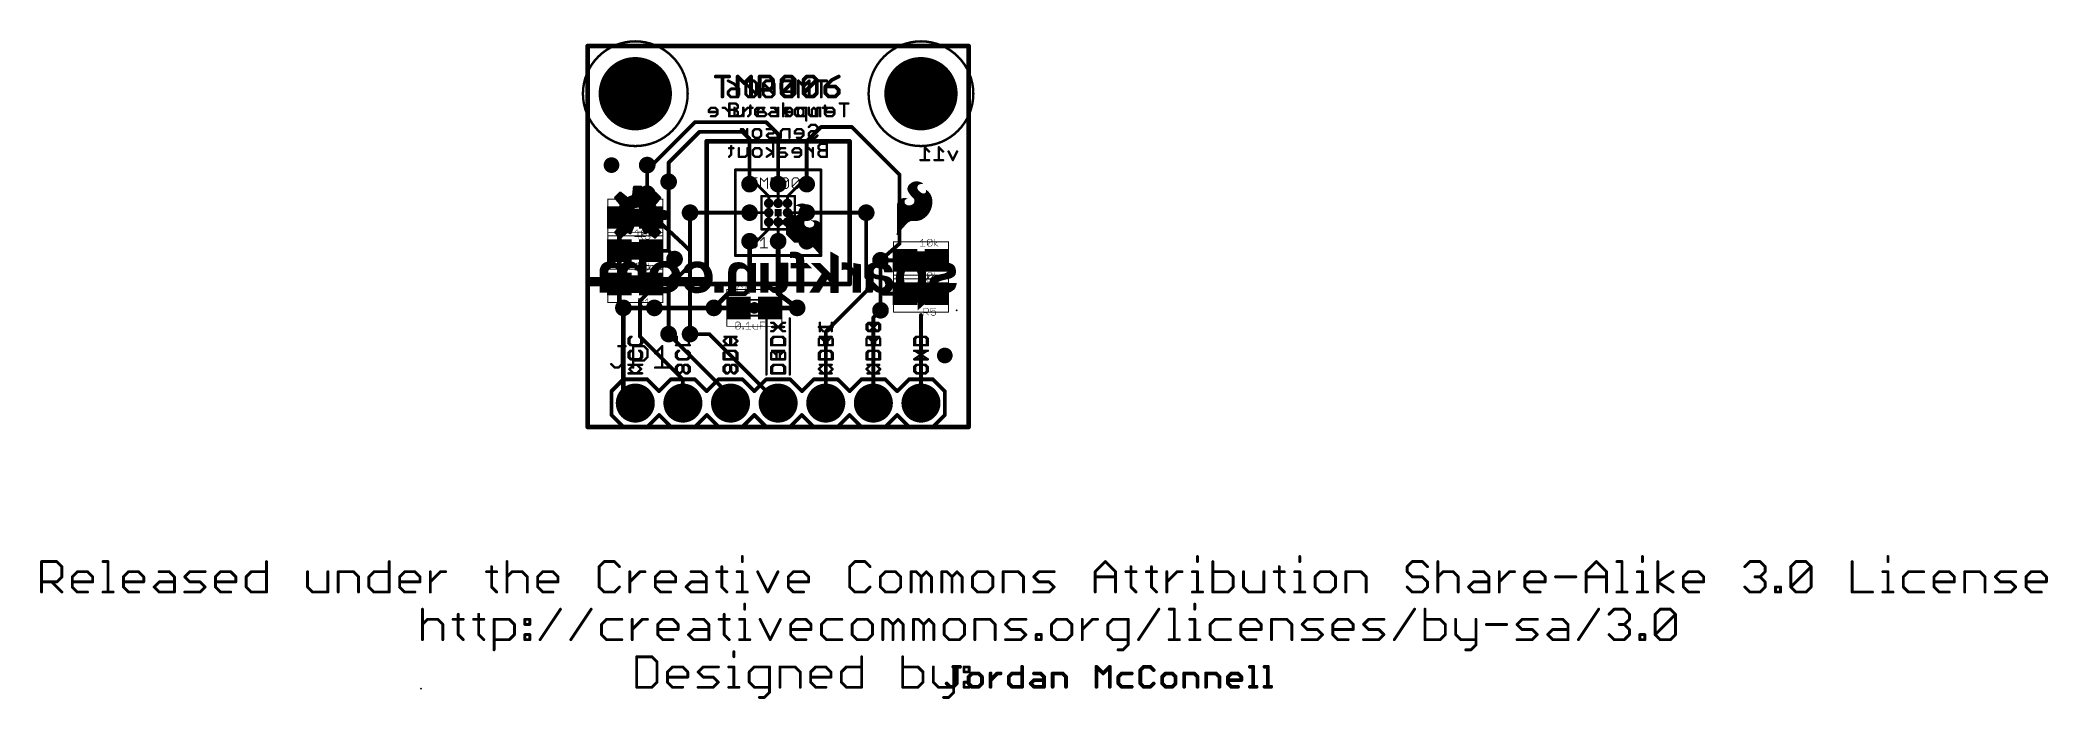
# Model space of a CAD drawing. Extents: x -29 to 78, y -15 to 21.
import ezdxf

# ---------------------------------------------------------------- set-up
doc = ezdxf.new("R2010")
doc.units = 0
for name, color, linetype in [('1', 12, 'CONTINUOUS'), ('16', 132, 'CONTINUOUS'), ('17', 110, 'CONTINUOUS'), ('18', 110, 'CONTINUOUS'), ('20', 53, 'CONTINUOUS'), ('21', 53, 'CONTINUOUS'), ('22', 53, 'CONTINUOUS'), ('23', 53, 'CONTINUOUS'), ('24', 53, 'CONTINUOUS'), ('25', 253, 'CONTINUOUS'), ('27', 253, 'CONTINUOUS'), ('29', 253, 'CONTINUOUS'), ('30', 253, 'CONTINUOUS'), ('31', 253, 'CONTINUOUS'), ('39', 12, 'CONTINUOUS'), ('41', 12, 'CONTINUOUS'), ('42', 132, 'CONTINUOUS'), ('44', 253, 'CONTINUOUS'), ('51', 53, 'CONTINUOUS')]:
    doc.layers.add(name, color=color, linetype=linetype)

# ---------------------------------------------------------------- blocks, each defined once
blk = doc.blocks.new('RECT')
blk.add_solid([(-0.5, -0.5), (0.5, -0.5), (-0.5, 0.5), (0.5, 0.5)])
blk = doc.blocks.new('PIE')
at = {"const_width": 0.5}
blk.add_lwpolyline([(0, -0.25, 1), (0, 0.25, 1), (0, -0.25)], format="xyb", dxfattribs=at)
blk = doc.blocks.new('ROUNDP')
at = {"const_width": 0.5}
blk.add_lwpolyline([(0, -0.25, 1), (0, 0.25, 1), (0, -0.25)], format="xyb", dxfattribs=at)
blk = doc.blocks.new('ROUNDV')
at = {"const_width": 0.5}
blk.add_lwpolyline([(0, -0.25, 1), (0, 0.25, 1), (0, -0.25)], format="xyb", dxfattribs=at)

msp = doc.modelspace()

# ---------------------------------------------------------------- linework, layer by layer
at = {"layer": '1'}
for points, const_width in [([(20.32, 20.32), (0, 20.32)], 0.254), ([(0, 20.32), (0, 7.874)], 0.254), ([(20.32, 0), (20.32, 20.32)], 0.254), ([(6.35, 7.874), (6.35, 15.24)], 0.254), ([(6.35, 15.24), (13.97, 15.24)], 0.254), ([(13.97, 15.24), (13.97, 7.62)], 0.254), ([(3.175, 13.97), (3.175, 12.446)], 0.2032), ([(4.318, 13.081), (4.318, 9.398)], 0.2032), ([(7.874, 9.144), (7.874, 13.716)], 0.1524), ([(7.874, 13.716), (12.446, 13.716)], 0.1524), ([(9.017, 12.954), (8.636, 12.954)], 0.1524), ([(9.6596, 12.3114), (9.017, 12.954)], 0.1524), ([(10.16, 11.9304), (10.16, 12.954)], 0.1524), ([(10.6604, 12.3114), (11.303, 12.954)], 0.1524), ([(11.303, 12.954), (11.684, 12.954)], 0.1524), ([(12.446, 13.716), (12.446, 9.144)], 0.1524), ([(3.39, 12.231), (3.175, 12.446)], 0.2032), ([(3.39, 11.176), (3.39, 12.231)], 0.2032), ([(9.6596, 11.9304), (9.6596, 12.3114)], 0.1524), ([(10.6604, 11.9304), (10.6604, 12.3114)], 0.1524), ([(1.69, 9.398), (1.69, 11.176)], 0.254), ([(5.461, 8.636), (5.461, 11.43)], 0.2032), ([(9.6596, 11.43), (8.636, 11.43)], 0.1524), ([(9.6596, 10.9296), (9.6596, 10.5486)], 0.1524), ([(10.16, 10.9296), (10.16, 9.906)], 0.1524), ([(10.16, 11.43), (10.16, 10.9296)], 0.127), ([(10.6604, 11.43), (11.684, 11.43)], 0.1524), ([(10.6604, 10.9296), (10.6604, 10.2946)], 0.1524), ([(14.859, 11.43), (14.859, 8.001)], 0.2032), ([(9.017, 9.906), (8.636, 9.906)], 0.1524), ([(9.6596, 10.5486), (9.017, 9.906)], 0.1524), ([(10.6604, 10.2946), (11.049, 9.906)], 0.1524), ([(11.049, 9.906), (11.684, 9.906)], 0.1524), ([(1.69, 7.62), (1.69, 9.398)], 0.254), ([(3.39, 9.398), (4.318, 9.398)], 0.2032), ([(4.318, 9.398), (4.6355, 9.0805)], 0.2032), ([(5.461, 8.636), (4.445, 7.62)], 0.2032), ([(4.6355, 9.0805), (4.6355, 8.9535)], 0.2032), ([(12.446, 9.144), (7.874, 9.144)], 0.1524), ([(15.621, 8.89), (16.93, 8.89)], 0.2032), ([(0, 7.874), (6.35, 7.874)], 0.254), ([(0, 7.62), (0, 0)], 0.254), ([(13.97, 7.62), (0, 7.62)], 0.254), ([(1.69, 6.565), (1.69, 7.62)], 0.254), ([(1.905, 7.605), (1.69, 7.62)], 0.1524), ([(3.175, 7.112), (3.175, 7.605)], 0.2032), ([(3.175, 7.605), (3.39, 7.62)], 0.1524), ([(3.317, 7.493), (3.39, 7.62)], 0.1524), ([(4.445, 7.62), (3.39, 7.62)], 0.2032), ([(12.7, 5.08), (15.24, 7.62)], 0.2032), ([(14.859, 8.001), (15.24, 7.62)], 0.2032), ([(15.748, 7.112), (15.24, 7.62)], 0.2032), ([(18.415, 7.605), (18.63, 7.112)], 0.1524), ([(1.905, 6.35), (1.69, 6.565)], 0.254), ([(1.905, 6.35), (1.905, 1.905)], 0.254), ([(2.794, 6.731), (3.175, 7.112)], 0.2032), ([(2.794, 4.826), (2.794, 6.731)], 0.2032), ([(3.556, 6.35), (6.731, 6.35)], 0.254), ([(6.731, 6.35), (8.04, 6.35)], 0.254), ([(11.176, 6.35), (9.74, 6.35)], 0.254), ([(16.93, 7.112), (15.748, 7.112)], 0.2032), ([(18.63, 6.819), (18.63, 7.112)], 0.2032), ([(15.24, 5.842), (15.621, 6.223)], 0.2032), ([(15.24, 1.27), (15.24, 5.842)], 0.2032), ([(17.78, 1.27), (17.78, 5.969)], 0.2032), ([(2.794, 4.826), (5.08, 2.54)], 0.2032), ([(7.62, 1.651), (4.318, 4.953)], 0.2032), ([(5.461, 4.953), (6.477, 4.953)], 0.2032), ([(6.477, 4.953), (10.16, 1.27)], 0.2032), ([(12.7, 1.27), (12.7, 5.08)], 0.2032), ([(5.08, 2.54), (5.08, 1.27)], 0.2032), ([(1.905, 1.905), (2.54, 1.27)], 0.254), ([(7.62, 1.27), (7.62, 1.651)], 0.2032), ([(0, 0), (20.32, 0)], 0.254)]:
    msp.add_lwpolyline(points, dxfattribs=dict(at, const_width=const_width))
for points, const_width in [([(0, 20.3835, 1), (0, 20.2565)], 0.127), ([(0.0635, 20.32, 1), (-0.0635, 20.32)], 0.127), ([(20.3835, 20.32, 1), (20.2565, 20.32)], 0.127), ([(20.32, 20.2565, 1), (20.32, 20.3835)], 0.127), ([(6.4135, 15.24, 1), (6.2865, 15.24)], 0.127), ([(6.35, 15.3035, 1), (6.35, 15.1765)], 0.127), ([(14.0335, 15.24, 1), (13.9065, 15.24)], 0.127), ([(13.97, 15.1765, 1), (13.97, 15.3035)], 0.127), ([(3.2258, 13.97, 1), (3.1242, 13.97)], 0.1016), ([(4.3688, 13.081, 1), (4.2672, 13.081)], 0.1016), ([(7.9121, 13.716, 1), (7.8359, 13.716)], 0.0762), ([(7.874, 13.7541, 1), (7.874, 13.6779)], 0.0762), ([(8.636, 12.9921, 1), (8.636, 12.9159)], 0.0762), ([(9.0439, 12.9809, 1), (8.9901, 12.9271)], 0.0762), ([(9.017, 12.9159, 1), (9.017, 12.9921)], 0.0762), ([(10.1981, 12.954, 1), (10.1219, 12.954)], 0.0762), ([(11.303, 12.9921, 1), (11.303, 12.9159)], 0.0762), ([(11.3299, 12.9271, 1), (11.2761, 12.9809)], 0.0762), ([(11.684, 12.9159, 1), (11.684, 12.9921)], 0.0762), ([(12.4841, 13.716, 1), (12.4079, 13.716)], 0.0762), ([(12.446, 13.6779, 1), (12.446, 13.7541)], 0.0762), ([(3.2109, 12.4819, 1), (3.1391, 12.4101)], 0.1016), ([(3.1242, 12.446, 1), (3.2258, 12.446)], 0.1016), ([(3.4408, 12.231, 1), (3.3392, 12.231)], 0.1016), ([(3.3541, 12.1951, 1), (3.4259, 12.2669)], 0.1016), ([(9.6977, 12.3114, 1), (9.6215, 12.3114)], 0.0762), ([(9.6215, 11.9304, 1), (9.6977, 11.9304)], 0.0762), ([(9.6327, 12.2844, 1), (9.6866, 12.3383)], 0.0762), ([(10.1219, 11.9304, 1), (10.1981, 11.9304)], 0.0762), ([(10.6334, 12.3383, 1), (10.6873, 12.2844)], 0.0762), ([(10.6985, 12.3114, 1), (10.6223, 12.3114)], 0.0762), ([(10.6223, 11.9304, 1), (10.6985, 11.9304)], 0.0762), ([(1.7535, 11.176, 1), (1.6265, 11.176)], 0.127), ([(3.3392, 11.176, 1), (3.4408, 11.176)], 0.1016), ([(5.5118, 11.43, 1), (5.4102, 11.43)], 0.1016), ([(8.636, 11.4681, 1), (8.636, 11.3919)], 0.0762), ([(9.6977, 10.9296, 1), (9.6215, 10.9296)], 0.0762), ([(9.6596, 11.3919, 1), (9.6596, 11.4681)], 0.0762), ([(10.1981, 10.9296, 1), (10.1219, 10.9296)], 0.0762), ([(10.1918, 11.43, 1), (10.1282, 11.43)], 0.0635), ([(10.1282, 10.9296, 1), (10.1918, 10.9296)], 0.0635), ([(10.6604, 11.4681, 1), (10.6604, 11.3919)], 0.0762), ([(10.6985, 10.9296, 1), (10.6223, 10.9296)], 0.0762), ([(11.684, 11.3919, 1), (11.684, 11.4681)], 0.0762), ([(14.9098, 11.43, 1), (14.8082, 11.43)], 0.1016), ([(8.636, 9.9441, 1), (8.636, 9.8679)], 0.0762), ([(8.9901, 9.9329, 1), (9.0439, 9.8791)], 0.0762), ([(9.017, 9.8679, 1), (9.017, 9.9441)], 0.0762), ([(9.6215, 10.5486, 1), (9.6977, 10.5486)], 0.0762), ([(9.6866, 10.5217, 1), (9.6327, 10.5756)], 0.0762), ([(10.1219, 9.906, 1), (10.1981, 9.906)], 0.0762), ([(10.6873, 10.3216, 1), (10.6334, 10.2677)], 0.0762), ([(10.6223, 10.2946, 1), (10.6985, 10.2946)], 0.0762), ([(11.049, 9.9441, 1), (11.049, 9.8679)], 0.0762), ([(11.0221, 9.8791, 1), (11.0759, 9.9329)], 0.0762), ([(11.684, 9.8679, 1), (11.684, 9.9441)], 0.0762), ([(1.7535, 9.398, 1), (1.6265, 9.398)], 0.127), ([(1.6265, 9.398, 1), (1.7535, 9.398)], 0.127), ([(3.39, 9.4488, 1), (3.39, 9.3472)], 0.1016), ([(4.3539, 9.4339, 1), (4.2821, 9.3621)], 0.1016), ([(4.2672, 9.398, 1), (4.3688, 9.398)], 0.1016), ([(4.318, 9.3472, 1), (4.318, 9.4488)], 0.1016), ([(4.6863, 9.0805, 1), (4.5847, 9.0805)], 0.1016), ([(4.5847, 8.9535, 1), (4.6863, 8.9535)], 0.1016), ([(4.5996, 9.0446, 1), (4.6714, 9.1164)], 0.1016), ([(5.4102, 8.636, 1), (5.5118, 8.636)], 0.1016), ([(5.4969, 8.6001, 1), (5.4251, 8.6719)], 0.1016), ([(7.874, 9.1821, 1), (7.874, 9.1059)], 0.0762), ([(7.8359, 9.144, 1), (7.9121, 9.144)], 0.0762), ([(12.4079, 9.144, 1), (12.4841, 9.144)], 0.0762), ([(12.446, 9.1059, 1), (12.446, 9.1821)], 0.0762), ([(15.621, 8.9408, 1), (15.621, 8.8392)], 0.1016), ([(16.93, 8.8392, 1), (16.93, 8.9408)], 0.1016), ([(0, 7.9375, 1), (0, 7.8105)], 0.127), ([(-0.0635, 7.874, 1), (0.0635, 7.874)], 0.127), ([(0.0635, 7.62, 1), (-0.0635, 7.62)], 0.127), ([(0, 7.6835, 1), (0, 7.5565)], 0.127), ([(1.7535, 7.62, 1), (1.6265, 7.62)], 0.127), ([(1.6265, 7.62, 1), (1.7535, 7.62)], 0.127), ([(1.6927, 7.658, 1), (1.6873, 7.582)], 0.0762), ([(1.9023, 7.567, 1), (1.9077, 7.643)], 0.0762), ([(3.2258, 7.605, 1), (3.1242, 7.605)], 0.1016), ([(3.1723, 7.643, 1), (3.1777, 7.567)], 0.0762), ([(3.284, 7.512, 1), (3.35, 7.474)], 0.0762), ([(3.39, 7.6708, 1), (3.39, 7.5692)], 0.1016), ([(3.423, 7.601, 1), (3.357, 7.639)], 0.0762), ([(3.3927, 7.582, 1), (3.3873, 7.658)], 0.0762), ([(4.4091, 7.6559, 1), (4.4809, 7.5841)], 0.1016), ([(4.445, 7.5692, 1), (4.445, 7.6708)], 0.1016), ([(6.2865, 7.874, 1), (6.4135, 7.874)], 0.127), ([(6.35, 7.8105, 1), (6.35, 7.9375)], 0.127), ([(13.9065, 7.62, 1), (14.0335, 7.62)], 0.127), ([(13.97, 7.5565, 1), (13.97, 7.6835)], 0.127), ([(14.8949, 8.0369, 1), (14.8231, 7.9651)], 0.1016), ([(14.8082, 8.001, 1), (14.9098, 8.001)], 0.1016), ([(15.2759, 7.6559, 1), (15.2041, 7.5841)], 0.1016), ([(15.2759, 7.5841, 1), (15.2041, 7.6559)], 0.1016), ([(15.2041, 7.5841, 1), (15.2759, 7.6559)], 0.1016), ([(18.4499, 7.6202, 1), (18.3801, 7.5898)], 0.0762), ([(1.7349, 6.6099, 1), (1.6451, 6.5201)], 0.127), ([(1.6265, 6.565, 1), (1.7535, 6.565)], 0.127), ([(1.9685, 6.35, 1), (1.8415, 6.35)], 0.127), ([(1.8601, 6.3051, 1), (1.9499, 6.3949)], 0.127), ([(2.8448, 6.731, 1), (2.7432, 6.731)], 0.1016), ([(2.7581, 6.7669, 1), (2.8299, 6.6951)], 0.1016), ([(3.1242, 7.112, 1), (3.2258, 7.112)], 0.1016), ([(3.2109, 7.0761, 1), (3.1391, 7.1479)], 0.1016), ([(3.556, 6.4135, 1), (3.556, 6.2865)], 0.127), ([(6.731, 6.4135, 1), (6.731, 6.2865)], 0.127), ([(6.731, 6.2865, 1), (6.731, 6.4135)], 0.127), ([(8.04, 6.2865, 1), (8.04, 6.4135)], 0.127), ([(9.74, 6.4135, 1), (9.74, 6.2865)], 0.127), ([(11.176, 6.2865, 1), (11.176, 6.4135)], 0.127), ([(15.748, 7.1628, 1), (15.748, 7.0612)], 0.1016), ([(15.7121, 7.0761, 1), (15.7839, 7.1479)], 0.1016), ([(16.93, 7.0612, 1), (16.93, 7.1628)], 0.1016), ([(18.6808, 7.112, 1), (18.5792, 7.112)], 0.1016), ([(18.5792, 6.819, 1), (18.6808, 6.819)], 0.1016), ([(18.5951, 7.0968, 1), (18.6649, 7.1272)], 0.0762), ([(15.2908, 5.842, 1), (15.1892, 5.842)], 0.1016), ([(15.2041, 5.8779, 1), (15.2759, 5.8061)], 0.1016), ([(15.6569, 6.1871, 1), (15.5851, 6.2589)], 0.1016), ([(17.8308, 5.969, 1), (17.7292, 5.969)], 0.1016), ([(2.8299, 4.8619, 1), (2.7581, 4.7901)], 0.1016), ([(2.7432, 4.826, 1), (2.8448, 4.826)], 0.1016), ([(4.3539, 4.9889, 1), (4.2821, 4.9171)], 0.1016), ([(5.461, 5.0038, 1), (5.461, 4.9022)], 0.1016), ([(6.5129, 4.9889, 1), (6.4411, 4.9171)], 0.1016), ([(6.477, 4.9022, 1), (6.477, 5.0038)], 0.1016), ([(12.7508, 5.08, 1), (12.6492, 5.08)], 0.1016), ([(12.6641, 5.1159, 1), (12.7359, 5.0441)], 0.1016), ([(5.1308, 2.54, 1), (5.0292, 2.54)], 0.1016), ([(5.0441, 2.5041, 1), (5.1159, 2.5759)], 0.1016), ([(1.9499, 1.9499, 1), (1.8601, 1.8601)], 0.127), ([(1.8415, 1.905, 1), (1.9685, 1.905)], 0.127), ([(2.4951, 1.2251, 1), (2.5849, 1.3149)], 0.127), ([(5.0292, 1.27, 1), (5.1308, 1.27)], 0.1016), ([(7.6708, 1.651, 1), (7.5692, 1.651)], 0.1016), ([(7.5692, 1.27, 1), (7.6708, 1.27)], 0.1016), ([(7.5841, 1.6151, 1), (7.6559, 1.6869)], 0.1016), ([(10.1241, 1.2341, 1), (10.1959, 1.3059)], 0.1016), ([(12.6492, 1.27, 1), (12.7508, 1.27)], 0.1016), ([(15.1892, 1.27, 1), (15.2908, 1.27)], 0.1016), ([(17.7292, 1.27, 1), (17.8308, 1.27)], 0.1016), ([(0, 0.0635, 1), (0, -0.0635)], 0.127), ([(-0.0635, 0, 1), (0.0635, 0)], 0.127), ([(20.2565, 0, 1), (20.3835, 0)], 0.127), ([(20.32, -0.0635, 1), (20.32, 0.0635)], 0.127)]:
    msp.add_lwpolyline(points, format="xyb", dxfattribs=dict(at, const_width=const_width))
at = {"layer": '16'}
for points, const_width in [([(20.32, 20.32), (0, 20.32)], 0.254), ([(0, 20.32), (0, 7.874)], 0.254), ([(20.32, 0), (20.32, 20.32)], 0.254), ([(5.715, 16.256), (3.429, 13.97)], 0.2032), ([(9.525, 16.256), (5.715, 16.256)], 0.2032), ([(10.16, 15.621), (9.525, 16.256)], 0.2032), ([(11.684, 15.24), (12.446, 16.002)], 0.2032), ([(12.446, 16.002), (14.097, 16.002)], 0.2032), ([(14.097, 16.002), (16.637, 13.462)], 0.2032), ([(5.969, 15.748), (4.318, 14.097)], 0.2032), ([(8.255, 15.748), (5.969, 15.748)], 0.2032), ([(6.35, 7.874), (6.35, 15.24)], 0.254), ([(6.35, 15.24), (13.97, 15.24)], 0.254), ([(8.636, 15.367), (8.255, 15.748)], 0.2032), ([(8.636, 12.954), (8.636, 15.367)], 0.2032), ([(10.16, 12.954), (10.16, 15.621)], 0.2032), ([(11.684, 12.954), (11.684, 15.24)], 0.2032), ([(13.97, 15.24), (13.97, 7.62)], 0.254), ([(3.429, 13.97), (3.175, 13.97)], 0.2032), ([(4.318, 14.097), (4.318, 13.081)], 0.2032), ([(18.2109, 14.2367), (17.7533, 14.2367)], 0.127), ([(18.2109, 14.6943), (17.9821, 14.9231)], 0.127), ([(17.9821, 14.9231), (17.9821, 14.2367)], 0.127), ([(18.9593, 14.2367), (18.5017, 14.2367)], 0.127), ([(18.9593, 14.6943), (18.7305, 14.9231)], 0.127), ([(18.7305, 14.9231), (18.7305, 14.2367)], 0.127), ([(19.479, 14.2367), (19.2502, 14.6943)], 0.127), ([(19.7077, 14.6943), (19.479, 14.2367)], 0.127), ([(7.874, 13.716), (12.446, 13.716)], 0.1524), ([(7.874, 9.144), (7.874, 13.716)], 0.1524), ([(12.446, 13.716), (12.446, 9.144)], 0.1524), ([(16.637, 13.462), (16.637, 13.081)], 0.2032), ([(16.637, 13.081), (16.637, 9.779)], 0.2032), ([(3.175, 11.557), (3.175, 12.446)], 0.2032), ([(3.302, 11.43), (3.175, 11.557)], 0.2032), ([(5.207, 9.652), (3.302, 11.43)], 0.2032), ([(8.636, 11.43), (5.461, 11.43)], 0.2032), ([(11.684, 11.43), (14.859, 11.43)], 0.2032), ([(5.207, 9.652), (5.461, 9.398)], 0.2032), ([(8.636, 9.906), (8.636, 7.366)], 0.254), ([(10.16, 9.906), (10.16, 7.112)], 0.254), ([(16.637, 9.779), (15.621, 8.89)], 0.2032), ([(4.6355, 8.1915), (4.6355, 8.9535)], 0.2032), ([(5.461, 9.398), (5.461, 4.953)], 0.2032), ([(12.446, 9.144), (7.874, 9.144)], 0.1524), ([(15.621, 6.223), (15.621, 8.89)], 0.2032), ([(0, 7.874), (6.35, 7.874)], 0.254), ([(0, 7.62), (0, 0)], 0.254), ([(13.97, 7.62), (0, 7.62)], 0.254), ([(4.318, 7.874), (4.6355, 8.1915)], 0.2032), ([(4.318, 4.953), (4.318, 7.874)], 0.2032), ([(1.905, 6.35), (3.556, 6.35)], 0.254), ([(7.493, 7.112), (6.731, 6.35)], 0.254), ([(8.382, 7.112), (7.493, 7.112)], 0.254), ([(8.636, 7.366), (8.382, 7.112)], 0.254), ([(10.16, 7.112), (11.176, 6.35)], 0.254), ([(0, 0), (20.32, 0)], 0.254)]:
    msp.add_lwpolyline(points, dxfattribs=dict(at, const_width=const_width))
for points, const_width in [([(0, 20.3835, 1), (0, 20.2565)], 0.127), ([(0.0635, 20.32, 1), (-0.0635, 20.32)], 0.127), ([(20.3835, 20.32, 1), (20.2565, 20.32)], 0.127), ([(20.32, 20.2565, 1), (20.32, 20.3835)], 0.127), ([(5.715, 16.3068, 1), (5.715, 16.2052)], 0.1016), ([(5.7509, 16.2201, 1), (5.6791, 16.2919)], 0.1016), ([(9.5609, 16.2919, 1), (9.4891, 16.2201)], 0.1016), ([(9.525, 16.2052, 1), (9.525, 16.3068)], 0.1016), ([(12.446, 16.0528, 1), (12.446, 15.9512)], 0.1016), ([(12.4819, 15.9661, 1), (12.4101, 16.0379)], 0.1016), ([(14.1329, 16.0379, 1), (14.0611, 15.9661)], 0.1016), ([(14.097, 15.9512, 1), (14.097, 16.0528)], 0.1016), ([(5.969, 15.7988, 1), (5.969, 15.6972)], 0.1016), ([(6.0049, 15.7121, 1), (5.9331, 15.7839)], 0.1016), ([(6.4135, 15.24, 1), (6.2865, 15.24)], 0.127), ([(6.35, 15.3035, 1), (6.35, 15.1765)], 0.127), ([(8.2909, 15.7839, 1), (8.2191, 15.7121)], 0.1016), ([(8.255, 15.6972, 1), (8.255, 15.7988)], 0.1016), ([(8.6868, 15.367, 1), (8.5852, 15.367)], 0.1016), ([(8.6001, 15.3311, 1), (8.6719, 15.4029)], 0.1016), ([(10.2108, 15.621, 1), (10.1092, 15.621)], 0.1016), ([(10.1241, 15.5851, 1), (10.1959, 15.6569)], 0.1016), ([(11.7348, 15.24, 1), (11.6332, 15.24)], 0.1016), ([(11.6481, 15.2759, 1), (11.7199, 15.2041)], 0.1016), ([(14.0335, 15.24, 1), (13.9065, 15.24)], 0.127), ([(13.97, 15.1765, 1), (13.97, 15.3035)], 0.127), ([(3.175, 14.0208, 1), (3.175, 13.9192)], 0.1016), ([(3.3931, 14.0059, 1), (3.4649, 13.9341)], 0.1016), ([(3.429, 13.9192, 1), (3.429, 14.0208)], 0.1016), ([(4.3688, 14.097, 1), (4.2672, 14.097)], 0.1016), ([(4.2821, 14.1329, 1), (4.3539, 14.0611)], 0.1016), ([(17.7533, 14.2685, 1), (17.7533, 14.205)], 0.0635), ([(18.0139, 14.9231, 1), (17.9504, 14.9231)], 0.0635), ([(17.9504, 14.2367, 1), (18.0139, 14.2367)], 0.0635), ([(18.0046, 14.9455, 1), (17.9597, 14.9006)], 0.0635), ([(18.1885, 14.6718, 1), (18.2334, 14.7167)], 0.0635), ([(18.2109, 14.205, 1), (18.2109, 14.2685)], 0.0635), ([(18.5017, 14.2685, 1), (18.5017, 14.205)], 0.0635), ([(18.7623, 14.9231, 1), (18.6988, 14.9231)], 0.0635), ([(18.6988, 14.2367, 1), (18.7623, 14.2367)], 0.0635), ([(18.753, 14.9455, 1), (18.7081, 14.9006)], 0.0635), ([(18.9369, 14.6718, 1), (18.9818, 14.7167)], 0.0635), ([(18.9593, 14.205, 1), (18.9593, 14.2685)], 0.0635), ([(19.2786, 14.7085, 1), (19.2218, 14.6801)], 0.0635), ([(19.4506, 14.2509, 1), (19.5074, 14.2225)], 0.0635), ([(19.4506, 14.2225, 1), (19.5074, 14.2509)], 0.0635), ([(19.7361, 14.6801, 1), (19.6793, 14.7085)], 0.0635), ([(4.2672, 13.081, 1), (4.3688, 13.081)], 0.1016), ([(7.874, 13.7541, 1), (7.874, 13.6779)], 0.0762), ([(7.9121, 13.716, 1), (7.8359, 13.716)], 0.0762), ([(8.5852, 12.954, 1), (8.6868, 12.954)], 0.1016), ([(10.1092, 12.954, 1), (10.2108, 12.954)], 0.1016), ([(11.6332, 12.954, 1), (11.7348, 12.954)], 0.1016), ([(12.4841, 13.716, 1), (12.4079, 13.716)], 0.0762), ([(12.446, 13.6779, 1), (12.446, 13.7541)], 0.0762), ([(16.6878, 13.462, 1), (16.5862, 13.462)], 0.1016), ([(16.6878, 13.081, 1), (16.5862, 13.081)], 0.1016), ([(16.5862, 13.081, 1), (16.6878, 13.081)], 0.1016), ([(16.6011, 13.4261, 1), (16.6729, 13.4979)], 0.1016), ([(3.2258, 12.446, 1), (3.1242, 12.446)], 0.1016), ([(3.2109, 11.5929, 1), (3.1391, 11.5211)], 0.1016), ([(3.1242, 11.557, 1), (3.2258, 11.557)], 0.1016), ([(3.3367, 11.4671, 1), (3.2673, 11.3929)], 0.1016), ([(3.2661, 11.3941, 1), (3.3379, 11.4659)], 0.1016), ([(5.461, 11.4808, 1), (5.461, 11.3792)], 0.1016), ([(8.636, 11.3792, 1), (8.636, 11.4808)], 0.1016), ([(11.684, 11.4808, 1), (11.684, 11.3792)], 0.1016), ([(14.859, 11.3792, 1), (14.859, 11.4808)], 0.1016), ([(5.2429, 9.6879, 1), (5.1711, 9.6161)], 0.1016), ([(5.1723, 9.6149, 1), (5.2417, 9.6891)], 0.1016), ([(8.6995, 9.906, 1), (8.5725, 9.906)], 0.127), ([(10.2235, 9.906, 1), (10.0965, 9.906)], 0.127), ([(16.5862, 9.779, 1), (16.6878, 9.779)], 0.1016), ([(16.6705, 9.7408, 1), (16.6035, 9.8172)], 0.1016), ([(4.6863, 8.9535, 1), (4.5847, 8.9535)], 0.1016), ([(5.5118, 9.398, 1), (5.4102, 9.398)], 0.1016), ([(5.4251, 9.3621, 1), (5.4969, 9.4339)], 0.1016), ([(7.874, 9.1821, 1), (7.874, 9.1059)], 0.0762), ([(7.8359, 9.144, 1), (7.9121, 9.144)], 0.0762), ([(12.4079, 9.144, 1), (12.4841, 9.144)], 0.0762), ([(12.446, 9.1059, 1), (12.446, 9.1821)], 0.0762), ([(15.6718, 8.89, 1), (15.5702, 8.89)], 0.1016), ([(15.5875, 8.9282, 1), (15.6545, 8.8518)], 0.1016), ([(0, 7.9375, 1), (0, 7.8105)], 0.127), ([(-0.0635, 7.874, 1), (0.0635, 7.874)], 0.127), ([(0.0635, 7.62, 1), (-0.0635, 7.62)], 0.127), ([(0, 7.6835, 1), (0, 7.5565)], 0.127), ([(4.3688, 7.874, 1), (4.2672, 7.874)], 0.1016), ([(4.2821, 7.9099, 1), (4.3539, 7.8381)], 0.1016), ([(4.5847, 8.1915, 1), (4.6863, 8.1915)], 0.1016), ([(4.6714, 8.1556, 1), (4.5996, 8.2274)], 0.1016), ([(6.2865, 7.874, 1), (6.4135, 7.874)], 0.127), ([(6.35, 7.8105, 1), (6.35, 7.9375)], 0.127), ([(13.9065, 7.62, 1), (14.0335, 7.62)], 0.127), ([(13.97, 7.5565, 1), (13.97, 7.6835)], 0.127), ([(1.905, 6.4135, 1), (1.905, 6.2865)], 0.127), ([(3.556, 6.2865, 1), (3.556, 6.4135)], 0.127), ([(6.6861, 6.3949, 1), (6.7759, 6.3051)], 0.127), ([(7.493, 7.1755, 1), (7.493, 7.0485)], 0.127), ([(7.5379, 7.0671, 1), (7.4481, 7.1569)], 0.127), ([(8.3371, 7.1569, 1), (8.4269, 7.0671)], 0.127), ([(8.382, 7.0485, 1), (8.382, 7.1755)], 0.127), ([(8.5725, 7.366, 1), (8.6995, 7.366)], 0.127), ([(8.6809, 7.3211, 1), (8.5911, 7.4109)], 0.127), ([(10.1981, 7.1628, 1), (10.1219, 7.0612)], 0.127), ([(10.0965, 7.112, 1), (10.2235, 7.112)], 0.127), ([(11.1379, 6.2992, 1), (11.2141, 6.4008)], 0.127), ([(15.5702, 6.223, 1), (15.6718, 6.223)], 0.1016), ([(4.2672, 4.953, 1), (4.3688, 4.953)], 0.1016), ([(5.4102, 4.953, 1), (5.5118, 4.953)], 0.1016), ([(0, 0.0635, 1), (0, -0.0635)], 0.127), ([(-0.0635, 0, 1), (0.0635, 0)], 0.127), ([(20.2565, 0, 1), (20.3835, 0)], 0.127), ([(20.32, -0.0635, 1), (20.32, 0.0635)], 0.127)]:
    msp.add_lwpolyline(points, format="xyb", dxfattribs=dict(at, const_width=const_width))
at = {"layer": '20', "const_width": 0.254}
for points in [[(0, 20.32), (0, 0)], [(20.32, 20.32), (0, 20.32)], [(20.32, 0), (20.32, 20.32)], [(0, 0), (20.32, 0)]]:
    msp.add_lwpolyline(points, dxfattribs=at)
at = {"layer": '20', "const_width": 0.127}
for points in [[(0.0635, 20.32, 1), (-0.0635, 20.32)], [(0, 20.3835, 1), (0, 20.2565)], [(20.3835, 20.32, 1), (20.2565, 20.32)], [(20.32, 20.2565, 1), (20.32, 20.3835)], [(0, 0.0635, 1), (0, -0.0635)], [(-0.0635, 0, 1), (0.0635, 0)], [(20.2565, 0, 1), (20.3835, 0)], [(20.32, -0.0635, 1), (20.32, 0.0635)]]:
    msp.add_lwpolyline(points, format="xyb", dxfattribs=at)
at = {"layer": '20'}
for centre in [(2.54, 17.78), (17.78, 17.78)]:
    msp.add_circle(centre, 1.651, dxfattribs=at)
at = {"layer": '21'}
for points, const_width in [([(6.8326, 18.6953), (7.5444, 18.6953)], 0.2032), ([(7.1885, 17.6276), (7.1885, 18.6953)], 0.2032), ([(8.002, 17.6276), (8.002, 18.6953)], 0.2032), ([(8.002, 18.6953), (8.3579, 18.3394)], 0.2032), ([(8.3579, 18.3394), (8.7138, 18.6953)], 0.2032), ([(8.7138, 18.6953), (8.7138, 17.6276)], 0.2032), ([(9.1714, 17.6276), (9.1714, 18.6953)], 0.2032), ([(9.1714, 18.6953), (9.7053, 18.6953)], 0.2032), ([(9.7053, 18.6953), (9.8832, 18.5174)], 0.2032), ([(9.8832, 18.1615), (9.7053, 17.9835)], 0.2032), ([(9.8832, 18.5174), (9.8832, 18.1615)], 0.2032), ([(10.3408, 18.5174), (10.5187, 18.6953)], 0.2032), ([(10.3408, 17.8056), (10.3408, 18.5174)], 0.2032), ([(10.3408, 17.8056), (11.0526, 18.5174)], 0.2032), ([(10.5187, 18.6953), (10.8746, 18.6953)], 0.2032), ([(10.8746, 18.6953), (11.0526, 18.5174)], 0.2032), ([(11.0526, 18.5174), (11.0526, 17.8056)], 0.2032), ([(11.5102, 18.5174), (11.6881, 18.6953)], 0.2032), ([(11.5102, 17.8056), (11.5102, 18.5174)], 0.2032), ([(11.5102, 17.8056), (12.222, 18.5174)], 0.2032), ([(11.6881, 18.6953), (12.044, 18.6953)], 0.2032), ([(12.044, 18.6953), (12.222, 18.5174)], 0.2032), ([(12.222, 18.5174), (12.222, 17.8056)], 0.2032), ([(13.0355, 18.5174), (12.6796, 18.1615)], 0.2032), ([(12.6796, 18.1615), (12.6796, 17.8056)], 0.2032), ([(13.2134, 18.1615), (12.6796, 18.1615)], 0.2032), ([(13.3914, 18.6953), (13.0355, 18.5174)], 0.2032), ([(13.3914, 17.9835), (13.2134, 18.1615)], 0.2032), ([(7.5565, 16.5735), (7.5565, 17.2599)], 0.127), ([(7.5565, 17.2599), (7.8997, 17.2599)], 0.127), ([(7.8997, 17.2599), (8.0141, 17.1455)], 0.127), ([(8.0141, 17.1455), (8.0141, 17.0311)], 0.127), ([(9.7053, 17.9835), (9.1714, 17.9835)], 0.2032), ([(10.5187, 17.6276), (10.3408, 17.8056)], 0.2032), ([(10.4254, 16.5735), (10.4254, 17.2599)], 0.127), ([(10.8746, 17.6276), (10.5187, 17.6276)], 0.2032), ([(11.0526, 17.8056), (10.8746, 17.6276)], 0.2032), ([(11.6881, 17.6276), (11.5102, 17.8056)], 0.2032), ([(12.044, 17.6276), (11.6881, 17.6276)], 0.2032), ([(12.222, 17.8056), (12.044, 17.6276)], 0.2032), ([(12.6796, 17.8056), (12.8575, 17.6276)], 0.2032), ([(12.6603, 17.1455), (12.6603, 16.6879)], 0.127), ([(12.8575, 17.6276), (13.2134, 17.6276)], 0.2032), ([(13.2134, 17.6276), (13.3914, 17.8056)], 0.2032), ([(13.3914, 17.8056), (13.3914, 17.9835)], 0.2032), ([(7.5565, 16.9167), (7.8997, 16.9167)], 0.127), ([(7.8997, 16.5735), (7.5565, 16.5735)], 0.127), ([(8.0141, 17.0311), (7.8997, 16.9167)], 0.127), ([(7.8997, 16.9167), (8.0141, 16.8023)], 0.127), ([(8.0141, 16.6879), (7.8997, 16.5735)], 0.127), ([(8.0141, 16.8023), (8.0141, 16.6879)], 0.127), ([(8.3049, 16.5735), (8.3049, 17.0311)], 0.127), ([(8.3049, 16.8023), (8.5337, 17.0311)], 0.127), ([(8.5337, 17.0311), (8.6481, 17.0311)], 0.127), ([(8.9286, 16.9167), (9.043, 17.0311)], 0.127), ([(8.9286, 16.6879), (8.9286, 16.9167)], 0.127), ([(9.3862, 16.8023), (8.9286, 16.8023)], 0.127), ([(9.043, 16.5735), (8.9286, 16.6879)], 0.127), ([(9.043, 17.0311), (9.2718, 17.0311)], 0.127), ([(9.2718, 16.5735), (9.043, 16.5735)], 0.127), ([(9.2718, 17.0311), (9.3862, 16.9167)], 0.127), ([(9.3862, 16.9167), (9.3862, 16.8023)], 0.127), ([(9.677, 16.6879), (9.7914, 16.8023)], 0.127), ([(9.7914, 16.5735), (9.677, 16.6879)], 0.127), ([(9.7914, 17.0311), (10.0202, 17.0311)], 0.127), ([(9.7914, 16.8023), (10.1346, 16.8023)], 0.127), ([(10.1346, 16.5735), (9.7914, 16.5735)], 0.127), ([(10.0202, 17.0311), (10.1346, 16.9167)], 0.127), ([(10.1346, 16.9167), (10.1346, 16.5735)], 0.127), ([(10.4254, 16.8023), (10.7686, 17.0311)], 0.127), ([(10.7686, 16.5735), (10.4254, 16.8023)], 0.127), ([(11.1635, 17.0311), (11.0491, 16.9167)], 0.127), ([(11.0491, 16.9167), (11.0491, 16.6879)], 0.127), ([(11.0491, 16.6879), (11.1635, 16.5735)], 0.127), ([(11.3923, 17.0311), (11.1635, 17.0311)], 0.127), ([(11.1635, 16.5735), (11.3923, 16.5735)], 0.127), ([(11.5067, 16.9167), (11.3923, 17.0311)], 0.127), ([(11.3923, 16.5735), (11.5067, 16.6879)], 0.127), ([(11.5067, 16.6879), (11.5067, 16.9167)], 0.127), ([(11.7975, 17.0311), (11.7975, 16.6879)], 0.127), ([(11.7975, 16.6879), (11.9119, 16.5735)], 0.127), ([(11.9119, 16.5735), (12.2551, 16.5735)], 0.127), ([(12.2551, 16.5735), (12.2551, 17.0311)], 0.127), ([(12.5459, 17.0311), (12.7747, 17.0311)], 0.127), ([(12.6603, 16.6879), (12.7747, 16.5735)], 0.127), ([(17.1045, 12.8403), (17.0777, 12.7711)], 0.0254), ([(17.1476, 12.9007), (17.1045, 12.8403)], 0.0254), ([(17.1131, 12.8524), (17.5952, 12.8524)], 0.0254), ([(17.1312, 12.8778), (17.611, 12.8778)], 0.0254), ([(17.2172, 12.9666), (17.1476, 12.9007)], 0.0254), ([(17.1502, 12.9032), (17.6326, 12.9032)], 0.0254), ([(17.1771, 12.9286), (17.6597, 12.9286)], 0.0254), ([(17.2039, 12.954), (17.7068, 12.954)], 0.0254), ([(17.2949, 13.0226), (17.2172, 12.9666)], 0.0254), ([(17.235, 12.9794), (17.874, 12.9794)], 0.0254), ([(17.2702, 13.0048), (17.8414, 13.0048)], 0.0254), ([(17.3729, 13.0614), (17.2949, 13.0226)], 0.0254), ([(17.3102, 13.0302), (17.7917, 13.0302)], 0.0254), ([(17.3612, 13.0556), (17.7331, 13.0556)], 0.0254), ([(17.4569, 13.0846), (17.3729, 13.0614)], 0.0254), ([(17.444, 13.081), (17.6404, 13.081)], 0.0254), ([(17.5438, 13.0912), (17.4569, 13.0846)], 0.0254), ([(17.6339, 13.0827), (17.5438, 13.0912)], 0.0254), ([(17.5718, 12.7864), (17.5884, 12.8414)], 0.0254), ([(17.5884, 12.8414), (17.6187, 12.8903)], 0.0254), ([(17.6187, 12.8903), (17.6607, 12.9295)], 0.0254), ([(17.7216, 13.0607), (17.6339, 13.0827)], 0.0254), ([(17.6607, 12.9295), (17.7115, 12.9565)], 0.0254), ([(17.7115, 12.9565), (17.7627, 12.971)], 0.0254), ([(17.7445, 13.0505), (17.7216, 13.0607)], 0.0254), ([(17.7801, 13.0353), (17.7445, 13.0505)], 0.0254), ([(17.7627, 12.971), (17.8156, 12.9769)], 0.0254), ([(17.8305, 13.0132), (17.7801, 13.0353)], 0.0254), ([(17.8156, 12.9769), (17.8766, 12.9769)], 0.0254), ([(17.874, 12.9794), (17.8305, 13.0132)], 0.0254), ([(17.8765, 12.9769), (17.874, 12.9794)], 0.0254), ([(17.8766, 12.9769), (17.8765, 12.9769)], 0.0254), ([(9.271, 12.319), (11.049, 12.319)], 0.127), ([(9.271, 10.541), (9.271, 12.319)], 0.127), ([(11.049, 12.319), (11.049, 10.541)], 0.127), ([(16.5171, 11.889), (16.5101, 11.8059)], 0.0254), ([(16.5101, 11.8059), (16.5101, 10.2895)], 0.0254), ([(16.5101, 11.7856), (18.3522, 11.7856)], 0.0254), ([(16.5105, 11.811), (17.0842, 11.811)], 0.0254), ([(16.5127, 11.8364), (17.0094, 11.8364)], 0.0254), ([(16.5148, 11.8618), (16.9672, 11.8618)], 0.0254), ([(16.5169, 11.8872), (16.9377, 11.8872)], 0.0254), ([(16.5411, 11.9689), (16.5171, 11.889)], 0.0254), ([(16.5241, 11.9126), (16.9169, 11.9126)], 0.0254), ([(16.5318, 11.938), (16.9039, 11.938)], 0.0254), ([(16.5394, 11.9634), (16.8953, 11.9634)], 0.0254), ([(16.5812, 12.0421), (16.5411, 11.9689)], 0.0254), ([(16.552, 11.9888), (16.8896, 11.9888)], 0.0254), ([(16.5659, 12.0142), (16.8888, 12.0142)], 0.0254), ([(16.5798, 12.0396), (16.8891, 12.0396)], 0.0254), ([(16.6282, 12.0971), (16.5812, 12.0421)], 0.0254), ([(16.6008, 12.065), (16.8947, 12.065)], 0.0254), ([(16.6225, 12.0904), (16.9027, 12.0904)], 0.0254), ([(16.6852, 12.1415), (16.6282, 12.0971)], 0.0254), ([(16.6522, 12.1158), (16.9249, 12.1158)], 0.0254), ([(16.6848, 12.1412), (16.9599, 12.1412)], 0.0254), ([(16.75, 12.1736), (16.6852, 12.1415)], 0.0254), ([(16.7359, 12.1666), (16.9949, 12.1666)], 0.0254), ([(16.8199, 12.192), (16.75, 12.1736)], 0.0254), ([(16.9139, 12.1994), (16.8199, 12.192)], 0.0254), ([(16.8199, 12.192), (17.0079, 12.192)], 0.0254), ([(16.8888, 12.0383), (16.8987, 12.0828)], 0.0254), ([(16.8888, 11.9927), (16.8888, 12.0383)], 0.0254), ([(16.8987, 11.9482), (16.8888, 11.9927)], 0.0254), ([(16.8987, 12.0828), (16.9077, 12.0999)], 0.0254), ([(16.9209, 11.9047), (16.8987, 11.9482)], 0.0254), ([(16.9077, 12.0999), (16.9215, 12.1133)], 0.0254), ([(17.0079, 12.192), (16.9139, 12.1994)], 0.0254), ([(16.9546, 11.8694), (16.9209, 11.9047)], 0.0254), ([(16.9215, 12.1133), (17.0054, 12.1742)], 0.0254), ([(17.018, 11.8312), (16.9546, 11.8694)], 0.0254), ([(17.0054, 12.1742), (17.0211, 12.1826)], 0.0254), ([(17.0562, 12.1844), (17.0079, 12.192)], 0.0254), ([(17.0888, 11.8096), (17.018, 11.8312)], 0.0254), ([(17.0211, 12.1826), (17.0385, 12.1861)], 0.0254), ([(17.0385, 12.1861), (17.0562, 12.1844)], 0.0254), ([(17.0777, 12.7711), (17.0691, 12.6974)], 0.0254), ([(17.0691, 12.6974), (17.079, 12.6239)], 0.0254), ([(17.0694, 12.7), (17.5854, 12.7)], 0.0254), ([(17.0722, 12.6746), (17.596, 12.6746)], 0.0254), ([(17.0724, 12.7254), (17.5759, 12.7254)], 0.0254), ([(17.0753, 12.7508), (17.5708, 12.7508)], 0.0254), ([(17.0756, 12.6492), (17.6105, 12.6492)], 0.0254), ([(17.079, 12.6239), (17.107, 12.5552)], 0.0254), ([(17.0791, 12.6238), (17.6262, 12.6238)], 0.0254), ([(17.0797, 12.7762), (17.5714, 12.7762)], 0.0254), ([(17.1628, 11.8059), (17.0888, 11.8096)], 0.0254), ([(17.0894, 12.5984), (17.6473, 12.5984)], 0.0254), ([(17.0895, 12.8016), (17.5764, 12.8016)], 0.0254), ([(17.0993, 12.827), (17.584, 12.827)], 0.0254), ([(17.0998, 12.573), (17.6709, 12.573)], 0.0254), ([(17.107, 12.5552), (17.2256, 12.3794)], 0.0254), ([(17.1121, 12.5476), (17.7005, 12.5476)], 0.0254), ([(17.1293, 12.5222), (17.7345, 12.5222)], 0.0254), ([(17.1464, 12.4968), (17.7697, 12.4968)], 0.0254), ([(17.2261, 11.816), (17.1628, 11.8059)], 0.0254), ([(17.1635, 12.4714), (17.8078, 12.4714)], 0.0254), ([(17.1807, 12.446), (17.8724, 12.446)], 0.0254), ([(17.1948, 11.811), (18.3561, 11.811)], 0.0254), ([(17.1978, 12.4206), (18.2668, 12.4206)], 0.0254), ([(17.2149, 12.3952), (18.2804, 12.3952)], 0.0254), ([(17.2256, 12.3794), (17.3711, 12.225)], 0.0254), ([(17.2868, 11.8365), (17.2261, 11.816)], 0.0254), ([(17.2346, 12.3698), (18.2941, 12.3698)], 0.0254), ([(17.2586, 12.3444), (18.3077, 12.3444)], 0.0254), ([(17.2825, 12.319), (18.3185, 12.319)], 0.0254), ([(17.2865, 11.8364), (18.3599, 11.8364)], 0.0254), ([(17.3432, 11.8669), (17.2868, 11.8365)], 0.0254), ([(17.3064, 12.2936), (18.3276, 12.2936)], 0.0254), ([(17.3304, 12.2682), (18.3367, 12.2682)], 0.0254), ([(17.3337, 11.8618), (18.3638, 11.8618)], 0.0254), ([(17.388, 11.9054), (17.3432, 11.8669)], 0.0254), ([(17.3543, 12.2428), (18.3458, 12.2428)], 0.0254), ([(17.3669, 11.8872), (18.3676, 11.8872)], 0.0254), ([(17.3711, 12.225), (17.4094, 12.1801)], 0.0254), ([(17.3776, 12.2174), (18.3521, 12.2174)], 0.0254), ([(17.4214, 11.9541), (17.388, 11.9054)], 0.0254), ([(17.393, 11.9126), (18.3715, 11.9126)], 0.0254), ([(17.3992, 12.192), (18.3572, 12.192)], 0.0254), ([(17.4094, 12.1801), (17.4349, 12.1268)], 0.0254), ([(17.4104, 11.938), (18.3753, 11.938)], 0.0254), ([(17.4159, 12.1666), (18.3622, 12.1666)], 0.0254), ([(17.441, 12.0098), (17.4214, 11.9541)], 0.0254), ([(17.4247, 11.9634), (18.3745, 11.9634)], 0.0254), ([(17.428, 12.1412), (18.3673, 12.1412)], 0.0254), ([(17.4336, 11.9888), (18.3738, 11.9888)], 0.0254), ([(17.4349, 12.1268), (17.4456, 12.0687)], 0.0254), ([(17.4369, 12.1158), (18.3698, 12.1158)], 0.0254), ([(17.4456, 12.0687), (17.441, 12.0098)], 0.0254), ([(17.4414, 12.0142), (18.373, 12.0142)], 0.0254), ([(17.4416, 12.0904), (18.3706, 12.0904)], 0.0254), ([(17.4434, 12.0396), (18.3722, 12.0396)], 0.0254), ([(17.4454, 12.065), (18.3714, 12.065)], 0.0254), ([(17.5704, 12.753), (17.5718, 12.7864)], 0.0254), ([(17.5769, 12.7203), (17.5704, 12.753)], 0.0254), ([(17.5984, 12.6688), (17.5769, 12.7203)], 0.0254), ([(17.6277, 12.6213), (17.5984, 12.6688)], 0.0254), ([(17.664, 12.5789), (17.6277, 12.6213)], 0.0254), ([(17.7064, 12.5425), (17.664, 12.5789)], 0.0254), ([(17.7978, 12.4765), (17.7064, 12.5425)], 0.0254), ([(17.8491, 12.4503), (17.7978, 12.4765)], 0.0254), ([(17.9057, 12.4399), (17.8491, 12.4503)], 0.0254), ([(17.9629, 12.446), (17.9057, 12.4399)], 0.0254), ([(17.9833, 12.4536), (17.9629, 12.446)], 0.0254), ([(17.9629, 12.446), (18.2485, 12.446)], 0.0254), ([(18.0222, 12.4804), (17.9833, 12.4536)], 0.0254), ([(18.0091, 12.4714), (18.2283, 12.4714)], 0.0254), ([(18.0518, 12.5171), (18.0222, 12.4804)], 0.0254), ([(18.0354, 12.4968), (18.208, 12.4968)], 0.0254), ([(18.0575, 12.5306), (18.0518, 12.5171)], 0.0254), ([(18.054, 12.5222), (18.1878, 12.5222)], 0.0254), ([(18.0595, 12.5451), (18.0575, 12.5306)], 0.0254), ([(18.1721, 12.5419), (18.0595, 12.634)], 0.0254), ([(18.0595, 12.634), (18.0595, 12.5451)], 0.0254), ([(18.0595, 12.6238), (18.072, 12.6238)], 0.0254), ([(18.0595, 12.5984), (18.103, 12.5984)], 0.0254), ([(18.0595, 12.573), (18.1341, 12.573)], 0.0254), ([(18.0595, 12.5476), (18.1651, 12.5476)], 0.0254), ([(18.2627, 12.4282), (18.1721, 12.5419)], 0.0254), ([(18.3128, 12.3348), (18.2627, 12.4282)], 0.0254), ([(18.3486, 12.235), (18.3128, 12.3348)], 0.0254), ([(18.3465, 11.7475), (18.3753, 11.9382)], 0.0254), ([(18.3693, 12.131), (18.3486, 12.235)], 0.0254), ([(18.3753, 11.9382), (18.3693, 12.131)], 0.0254), ([(16.5101, 11.7602), (18.3484, 11.7602)], 0.0254), ([(16.5101, 11.7348), (18.3421, 11.7348)], 0.0254), ([(16.5101, 11.7094), (18.3334, 11.7094)], 0.0254), ([(16.5101, 11.684), (18.3246, 11.684)], 0.0254), ([(16.5101, 11.6586), (18.3159, 11.6586)], 0.0254), ([(16.5101, 11.6332), (18.3071, 11.6332)], 0.0254), ([(16.5101, 11.6078), (18.2984, 11.6078)], 0.0254), ([(16.5101, 11.5824), (18.2896, 11.5824)], 0.0254), ([(16.5101, 11.557), (18.2791, 11.557)], 0.0254), ([(16.5101, 11.5316), (18.2648, 11.5316)], 0.0254), ([(16.5101, 11.5062), (18.2505, 11.5062)], 0.0254), ([(16.5101, 11.4808), (18.2362, 11.4808)], 0.0254), ([(16.5101, 11.4554), (18.2219, 11.4554)], 0.0254), ([(16.5101, 11.43), (18.2076, 11.43)], 0.0254), ([(16.5101, 11.4046), (18.1933, 11.4046)], 0.0254), ([(16.5101, 11.3792), (18.1748, 11.3792)], 0.0254), ([(16.5101, 11.3538), (18.1545, 11.3538)], 0.0254), ([(16.5101, 11.3284), (18.1342, 11.3284)], 0.0254), ([(16.5101, 11.303), (18.1139, 11.303)], 0.0254), ([(16.5101, 11.2776), (18.0913, 11.2776)], 0.0254), ([(16.5101, 11.2522), (18.0644, 11.2522)], 0.0254), ([(16.5101, 11.2268), (18.0374, 11.2268)], 0.0254), ([(16.5101, 11.2014), (18.0105, 11.2014)], 0.0254), ([(16.5101, 11.176), (17.9789, 11.176)], 0.0254), ([(16.5101, 11.1506), (17.9429, 11.1506)], 0.0254), ([(16.5101, 11.1252), (17.9069, 11.1252)], 0.0254), ([(16.5101, 11.0998), (17.8661, 11.0998)], 0.0254), ([(16.5101, 11.0744), (17.814, 11.0744)], 0.0254), ([(16.5101, 11.049), (17.7619, 11.049)], 0.0254), ([(16.5101, 11.0236), (17.6734, 11.0236)], 0.0254), ([(16.5101, 10.9982), (17.4905, 10.9982)], 0.0254), ([(16.5101, 10.9728), (17.1771, 10.9728)], 0.0254), ([(16.5101, 10.9474), (17.1344, 10.9474)], 0.0254), ([(16.5101, 10.922), (17.0917, 10.922)], 0.0254), ([(16.5101, 10.8966), (17.0614, 10.8966)], 0.0254), ([(16.5101, 10.8712), (17.0337, 10.8712)], 0.0254), ([(16.5101, 10.8458), (17.006, 10.8458)], 0.0254), ([(16.5101, 10.2895), (16.9977, 10.8382)], 0.0254), ([(16.5101, 10.8204), (16.9819, 10.8204)], 0.0254), ([(16.5101, 10.795), (16.9593, 10.795)], 0.0254), ([(16.5101, 10.7696), (16.9367, 10.7696)], 0.0254), ([(16.5101, 10.7442), (16.9142, 10.7442)], 0.0254), ([(16.5101, 10.7188), (16.8916, 10.7188)], 0.0254), ([(16.9977, 10.8382), (17.0845, 10.9177)], 0.0254), ([(17.0845, 10.9177), (17.1857, 10.9779)], 0.0254), ([(17.1857, 10.9779), (17.2229, 10.9914)], 0.0254), ([(17.2229, 10.9914), (17.2619, 10.9982)], 0.0254), ([(17.2619, 10.9982), (17.4905, 10.9982)], 0.0254), ([(17.4905, 10.9982), (17.6268, 11.0106)], 0.0254), ([(17.6268, 11.0106), (17.7587, 11.0474)], 0.0254), ([(17.7587, 11.0474), (17.8817, 11.1074)], 0.0254), ([(17.8817, 11.1074), (17.9974, 11.1891)], 0.0254), ([(17.9974, 11.1891), (18.1006, 11.2863)], 0.0254), ([(18.1006, 11.2863), (18.189, 11.397)], 0.0254), ([(18.189, 11.397), (18.2837, 11.5651)], 0.0254), ([(18.2837, 11.5651), (18.3465, 11.7475)], 0.0254), ([(11.049, 10.541), (9.271, 10.541)], 0.127), ([(16.5101, 10.6934), (16.869, 10.6934)], 0.0254), ([(16.5101, 10.668), (16.8465, 10.668)], 0.0254), ([(16.5101, 10.6426), (16.8239, 10.6426)], 0.0254), ([(16.5101, 10.6172), (16.8013, 10.6172)], 0.0254), ([(16.5101, 10.5918), (16.7787, 10.5918)], 0.0254), ([(16.5101, 10.5664), (16.7562, 10.5664)], 0.0254), ([(16.5101, 10.541), (16.7336, 10.541)], 0.0254), ([(16.5101, 10.5156), (16.711, 10.5156)], 0.0254), ([(16.5101, 10.4902), (16.6884, 10.4902)], 0.0254), ([(16.5101, 10.4648), (16.6659, 10.4648)], 0.0254), ([(16.5101, 10.4394), (16.6433, 10.4394)], 0.0254), ([(16.5101, 10.414), (16.6207, 10.414)], 0.0254), ([(16.5101, 10.3886), (16.5982, 10.3886)], 0.0254), ([(16.5101, 10.3632), (16.5756, 10.3632)], 0.0254), ([(16.5101, 10.3378), (16.553, 10.3378)], 0.0254), ([(16.5101, 10.3124), (16.5304, 10.3124)], 0.0254), ([(8.89, 6.3805), (8.89, 6.3195)], 0.5588), ([(9.5377, 2.794), (9.5377, 5.7877)], 0.127), ([(9.9055, 5.5603), (9.7911, 5.5603)], 0.127), ([(10.1343, 5.3315), (9.9055, 5.5603)], 0.127), ([(9.9055, 5.1027), (10.1343, 5.3315)], 0.127), ([(10.1343, 5.3315), (10.4775, 5.3315)], 0.127), ([(12.5599, 5.1027), (12.3311, 5.3315)], 0.127), ([(12.3311, 5.3315), (13.0175, 5.3315)], 0.127), ([(13.0175, 5.1027), (13.0175, 5.5603)], 0.127), ([(14.8711, 5.4459), (14.9855, 5.5603)], 0.127), ([(14.8711, 5.2171), (14.8711, 5.4459)], 0.127), ([(14.9855, 5.5603), (15.4431, 5.5603)], 0.127), ([(15.4431, 5.1027), (14.9855, 5.5603)], 0.127), ([(15.4431, 5.5603), (15.5575, 5.4459)], 0.127), ([(15.5575, 5.4459), (15.5575, 5.2171)], 0.127), ([(2.2855, 4.8119), (2.1711, 4.6975)], 0.127), ([(2.1711, 4.6975), (2.1711, 4.4687)], 0.127), ([(2.1711, 4.4687), (2.2855, 4.3543)], 0.127), ([(2.2855, 4.3543), (2.7431, 4.3543)], 0.127), ([(2.8575, 4.6975), (2.7431, 4.8119)], 0.127), ([(2.7431, 4.3543), (2.8575, 4.4687)], 0.127), ([(2.8575, 4.4687), (2.8575, 4.6975)], 0.127), ([(4.7111, 4.3543), (5.3975, 4.3543)], 0.127), ([(5.3975, 4.3543), (5.3975, 4.8119)], 0.127), ([(7.2511, 4.5831), (7.4799, 4.8119)], 0.127), ([(7.4799, 4.3543), (7.2511, 4.5831)], 0.127), ([(7.4799, 4.8119), (7.9375, 4.8119)], 0.127), ([(7.9375, 4.3543), (7.4799, 4.3543)], 0.127), ([(7.5943, 4.3543), (7.5943, 4.8119)], 0.127), ([(9.7911, 5.1027), (9.9055, 5.1027)], 0.127), ([(9.9055, 4.8119), (9.7911, 4.6975)], 0.127), ([(9.7911, 4.6975), (9.7911, 4.3543)], 0.127), ([(9.7911, 4.3543), (10.4775, 4.3543)], 0.127), ([(10.3631, 4.8119), (9.9055, 4.8119)], 0.127), ([(10.4775, 4.6975), (10.3631, 4.8119)], 0.127), ([(10.4775, 4.3543), (10.4775, 4.6975)], 0.127), ([(12.3311, 4.6975), (12.4455, 4.8119)], 0.127), ([(12.3311, 4.3543), (12.3311, 4.6975)], 0.127), ([(13.0175, 4.3543), (12.3311, 4.3543)], 0.127), ([(12.4455, 4.8119), (12.6743, 4.8119)], 0.127), ([(12.6743, 4.8119), (12.7887, 4.6975)], 0.127), ([(12.7887, 4.5831), (13.0175, 4.8119)], 0.127), ([(12.7887, 4.6975), (12.7887, 4.3543)], 0.127), ([(14.9855, 5.1027), (14.8711, 5.2171)], 0.127), ([(14.8711, 4.6975), (14.9855, 4.8119)], 0.127), ([(14.8711, 4.3543), (14.8711, 4.6975)], 0.127), ([(15.5575, 4.3543), (14.8711, 4.3543)], 0.127), ([(15.4431, 5.1027), (14.9855, 5.1027)], 0.127), ([(14.9855, 4.8119), (15.2143, 4.8119)], 0.127), ([(15.2143, 4.8119), (15.3287, 4.6975)], 0.127), ([(15.3287, 4.5831), (15.5575, 4.8119)], 0.127), ([(15.3287, 4.6975), (15.3287, 4.3543)], 0.127), ([(15.5575, 5.2171), (15.4431, 5.1027)], 0.127), ([(17.5255, 4.8119), (17.4111, 4.6975)], 0.127), ([(17.4111, 4.6975), (17.4111, 4.3543)], 0.127), ([(17.4111, 4.3543), (18.0975, 4.3543)], 0.127), ([(17.9831, 4.8119), (17.5255, 4.8119)], 0.127), ([(18.0975, 4.6975), (17.9831, 4.8119)], 0.127), ([(18.0975, 4.3543), (18.0975, 4.6975)], 0.127), ([(2.2855, 4.0635), (2.1711, 3.9491)], 0.127), ([(2.1711, 3.9491), (2.1711, 3.7203)], 0.127), ([(2.1711, 3.7203), (2.2855, 3.6059)], 0.127), ([(2.6287, 3.3151), (2.1711, 3.3151)], 0.127), ([(2.2855, 3.6059), (2.7431, 3.6059)], 0.127), ([(2.8575, 3.0863), (2.6287, 3.3151)], 0.127), ([(2.8575, 3.9491), (2.7431, 4.0635)], 0.127), ([(2.7431, 3.6059), (2.8575, 3.7203)], 0.127), ([(2.8575, 3.7203), (2.8575, 3.9491)], 0.127), ([(4.8255, 4.0635), (4.7111, 3.9491)], 0.127), ([(4.7111, 3.9491), (4.7111, 3.7203)], 0.127), ([(4.7111, 3.7203), (4.8255, 3.6059)], 0.127), ([(4.8255, 3.3151), (4.7111, 3.2007)], 0.127), ([(4.7111, 3.2007), (4.7111, 2.9719)], 0.127), ([(4.8255, 3.6059), (5.2831, 3.6059)], 0.127), ([(5.0543, 3.2007), (5.1687, 3.3151)], 0.127), ([(5.0543, 2.9719), (5.0543, 3.2007)], 0.127), ([(5.1687, 3.3151), (5.2831, 3.3151)], 0.127), ([(5.3975, 3.9491), (5.2831, 4.0635)], 0.127), ([(5.2831, 3.6059), (5.3975, 3.7203)], 0.127), ([(5.2831, 3.3151), (5.3975, 3.2007)], 0.127), ([(5.3975, 3.7203), (5.3975, 3.9491)], 0.127), ([(5.3975, 3.2007), (5.3975, 2.9719)], 0.127), ([(7.3655, 4.0635), (7.2511, 3.9491)], 0.127), ([(7.2511, 3.9491), (7.2511, 3.6059)], 0.127), ([(7.2511, 3.6059), (7.9375, 3.6059)], 0.127), ([(7.3655, 3.3151), (7.2511, 3.2007)], 0.127), ([(7.2511, 3.2007), (7.2511, 2.9719)], 0.127), ([(7.8231, 4.0635), (7.3655, 4.0635)], 0.127), ([(7.5943, 3.2007), (7.7087, 3.3151)], 0.127), ([(7.5943, 2.9719), (7.5943, 3.2007)], 0.127), ([(7.7087, 3.3151), (7.8231, 3.3151)], 0.127), ([(7.9375, 3.9491), (7.8231, 4.0635)], 0.127), ([(7.8231, 3.3151), (7.9375, 3.2007)], 0.127), ([(7.9375, 3.6059), (7.9375, 3.9491)], 0.127), ([(7.9375, 3.2007), (7.9375, 2.9719)], 0.127), ([(9.7911, 3.9491), (9.9055, 4.0635)], 0.127), ([(9.7911, 3.6059), (9.7911, 3.9491)], 0.127), ([(10.4775, 3.6059), (9.7911, 3.6059)], 0.127), ([(9.9055, 3.3151), (9.7911, 3.2007)], 0.127), ([(9.7911, 3.2007), (9.7911, 2.8575)], 0.127), ([(9.9055, 4.0635), (10.1343, 4.0635)], 0.127), ([(10.3631, 3.3151), (9.9055, 3.3151)], 0.127), ([(10.1343, 4.0635), (10.2487, 3.9491)], 0.127), ([(10.2487, 3.8347), (10.4775, 4.0635)], 0.127), ([(10.2487, 3.9491), (10.2487, 3.6059)], 0.127), ([(10.4775, 3.2007), (10.3631, 3.3151)], 0.127), ([(10.4775, 2.8575), (10.4775, 3.2007)], 0.127), ([(12.4455, 4.0635), (12.3311, 3.9491)], 0.127), ([(12.3311, 3.9491), (12.3311, 3.6059)], 0.127), ([(12.3311, 3.6059), (13.0175, 3.6059)], 0.127), ([(12.3311, 3.0863), (12.5599, 3.3151)], 0.127), ([(12.9031, 4.0635), (12.4455, 4.0635)], 0.127), ([(12.5599, 3.3151), (13.0175, 3.3151)], 0.127), ([(12.6743, 2.8575), (12.6743, 3.3151)], 0.127), ([(13.0175, 3.9491), (12.9031, 4.0635)], 0.127), ([(13.0175, 3.6059), (13.0175, 3.9491)], 0.127), ([(14.9855, 4.0635), (14.8711, 3.9491)], 0.127), ([(14.8711, 3.9491), (14.8711, 3.6059)], 0.127), ([(14.8711, 3.6059), (15.5575, 3.6059)], 0.127), ([(14.8711, 3.0863), (15.0999, 3.3151)], 0.127), ([(15.4431, 4.0635), (14.9855, 4.0635)], 0.127), ([(15.0999, 3.3151), (15.5575, 3.3151)], 0.127), ([(15.2143, 2.8575), (15.2143, 3.3151)], 0.127), ([(15.5575, 3.9491), (15.4431, 4.0635)], 0.127), ([(15.5575, 3.6059), (15.5575, 3.9491)], 0.127), ([(17.4111, 3.6059), (18.0975, 4.0635)], 0.127), ([(18.0975, 4.0635), (17.4111, 4.0635)], 0.127), ([(18.0975, 3.6059), (17.4111, 3.6059)], 0.127), ([(17.5255, 3.3151), (17.4111, 3.2007)], 0.127), ([(17.4111, 3.2007), (17.4111, 2.9719)], 0.127), ([(17.9831, 3.3151), (17.7543, 3.3151)], 0.127), ([(17.7543, 3.3151), (17.7543, 3.0863)], 0.127), ([(18.0975, 3.2007), (17.9831, 3.3151)], 0.127), ([(18.0975, 2.9719), (18.0975, 3.2007)], 0.127), ([(1.905, 2.54), (1.27, 1.905)], 0.2032), ([(1.905, 2.54), (3.175, 2.54)], 0.2032), ([(2.1711, 2.8575), (2.6287, 2.8575)], 0.127), ([(2.6287, 2.8575), (2.8575, 3.0863)], 0.127), ([(3.175, 2.54), (3.81, 1.905)], 0.2032), ([(3.81, 1.905), (4.445, 2.54)], 0.2032), ([(4.445, 2.54), (5.715, 2.54)], 0.2032), ([(4.7111, 2.9719), (4.8255, 2.8575)], 0.127), ([(4.8255, 2.8575), (4.9399, 2.8575)], 0.127), ([(4.9399, 2.8575), (5.0543, 2.9719)], 0.127), ([(5.3975, 2.9719), (5.2831, 2.8575)], 0.127), ([(5.715, 2.54), (6.35, 1.905)], 0.2032), ([(6.35, 1.905), (6.985, 2.54)], 0.2032), ([(6.985, 2.54), (8.255, 2.54)], 0.2032), ([(7.2511, 2.9719), (7.3655, 2.8575)], 0.127), ([(7.3655, 2.8575), (7.4799, 2.8575)], 0.127), ([(7.4799, 2.8575), (7.5943, 2.9719)], 0.127), ([(7.9375, 2.9719), (7.8231, 2.8575)], 0.127), ([(8.255, 2.54), (8.89, 1.905)], 0.2032), ([(9.525, 2.54), (8.89, 1.905)], 0.2032), ([(9.525, 2.54), (10.795, 2.54)], 0.2032), ([(9.7911, 2.8575), (10.4775, 2.8575)], 0.127), ([(10.795, 2.54), (11.43, 1.905)], 0.2032), ([(11.43, 1.905), (12.065, 2.54)], 0.2032), ([(12.065, 2.54), (13.335, 2.54)], 0.2032), ([(12.5599, 2.8575), (12.3311, 3.0863)], 0.127), ([(13.0175, 2.8575), (12.5599, 2.8575)], 0.127), ([(13.335, 2.54), (13.97, 1.905)], 0.2032), ([(13.97, 1.905), (14.605, 2.54)], 0.2032), ([(14.605, 2.54), (15.875, 2.54)], 0.2032), ([(15.0999, 2.8575), (14.8711, 3.0863)], 0.127), ([(15.5575, 2.8575), (15.0999, 2.8575)], 0.127), ([(15.875, 2.54), (16.51, 1.905)], 0.2032), ([(17.145, 2.54), (16.51, 1.905)], 0.2032), ([(17.145, 2.54), (18.415, 2.54)], 0.2032), ([(17.4111, 2.9719), (17.5255, 2.8575)], 0.127), ([(17.5255, 2.8575), (17.9831, 2.8575)], 0.127), ([(17.9831, 2.8575), (18.0975, 2.9719)], 0.127), ([(18.415, 2.54), (19.05, 1.905)], 0.2032), ([(1.27, 1.905), (1.27, 0.635)], 0.2032), ([(19.05, 1.905), (19.05, 0.635)], 0.2032), ([(1.27, 0.635), (1.905, 0)], 0.2032), ([(3.175, 0), (1.905, 0)], 0.2032), ([(3.81, 0.635), (3.175, 0)], 0.2032), ([(4.445, 0), (3.81, 0.635)], 0.2032), ([(5.715, 0), (4.445, 0)], 0.2032), ([(6.35, 0.635), (5.715, 0)], 0.2032), ([(6.985, 0), (6.35, 0.635)], 0.2032), ([(8.255, 0), (6.985, 0)], 0.2032), ([(8.89, 0.635), (8.255, 0)], 0.2032), ([(8.89, 0.635), (9.525, 0)], 0.2032), ([(10.795, 0), (9.525, 0)], 0.2032), ([(11.43, 0.635), (10.795, 0)], 0.2032), ([(12.065, 0), (11.43, 0.635)], 0.2032), ([(13.335, 0), (12.065, 0)], 0.2032), ([(13.97, 0.635), (13.335, 0)], 0.2032), ([(14.605, 0), (13.97, 0.635)], 0.2032), ([(15.875, 0), (14.605, 0)], 0.2032), ([(16.51, 0.635), (15.875, 0)], 0.2032), ([(16.51, 0.635), (17.145, 0)], 0.2032), ([(18.415, 0), (17.145, 0)], 0.2032), ([(19.05, 0.635), (18.415, 0)], 0.2032)]:
    msp.add_lwpolyline(points, dxfattribs=dict(at, const_width=const_width))
for points, const_width in [([(6.8326, 18.7461, 1), (6.8326, 18.6445)], 0.1016), ([(7.2393, 18.6953, 1), (7.1377, 18.6953)], 0.1016), ([(7.5444, 18.6445, 1), (7.5444, 18.7461)], 0.1016), ([(8.0528, 18.6953, 1), (7.9512, 18.6953)], 0.1016), ([(8.0379, 18.7312, 1), (7.9661, 18.6594)], 0.1016), ([(8.322, 18.3753, 1), (8.3938, 18.3035)], 0.1016), ([(8.322, 18.3035, 1), (8.3938, 18.3753)], 0.1016), ([(8.7646, 18.6953, 1), (8.663, 18.6953)], 0.1016), ([(8.7497, 18.6594, 1), (8.6779, 18.7312)], 0.1016), ([(9.2222, 18.6953, 1), (9.1206, 18.6953)], 0.1016), ([(9.1714, 18.7461, 1), (9.1714, 18.6445)], 0.1016), ([(9.7412, 18.7312, 1), (9.6693, 18.6594)], 0.1016), ([(9.7053, 18.6445, 1), (9.7053, 18.7461)], 0.1016), ([(9.934, 18.5174, 1), (9.8324, 18.5174)], 0.1016), ([(9.8324, 18.1615, 1), (9.934, 18.1615)], 0.1016), ([(9.8473, 18.4814, 1), (9.9191, 18.5533)], 0.1016), ([(9.9191, 18.1255, 1), (9.8473, 18.1974)], 0.1016), ([(10.3916, 18.5174, 1), (10.29, 18.5174)], 0.1016), ([(10.3049, 18.5533, 1), (10.3767, 18.4814)], 0.1016), ([(10.5187, 18.7461, 1), (10.5187, 18.6445)], 0.1016), ([(10.5547, 18.6594, 1), (10.4828, 18.7312)], 0.1016), ([(10.9106, 18.7312, 1), (10.8387, 18.6594)], 0.1016), ([(10.8746, 18.6445, 1), (10.8746, 18.7461)], 0.1016), ([(11.1034, 18.5174, 1), (11.0018, 18.5174)], 0.1016), ([(11.0885, 18.4814, 1), (11.0167, 18.5533)], 0.1016), ([(11.0167, 18.4814, 1), (11.0885, 18.5533)], 0.1016), ([(11.561, 18.5174, 1), (11.4594, 18.5174)], 0.1016), ([(11.4743, 18.5533, 1), (11.5461, 18.4814)], 0.1016), ([(11.6881, 18.7461, 1), (11.6881, 18.6445)], 0.1016), ([(11.7241, 18.6594, 1), (11.6522, 18.7312)], 0.1016), ([(12.08, 18.7312, 1), (12.0081, 18.6594)], 0.1016), ([(12.044, 18.6445, 1), (12.044, 18.7461)], 0.1016), ([(12.2728, 18.5174, 1), (12.1712, 18.5174)], 0.1016), ([(12.2579, 18.4814, 1), (12.1861, 18.5533)], 0.1016), ([(12.1861, 18.4814, 1), (12.2579, 18.5533)], 0.1016), ([(12.7304, 18.1615, 1), (12.6288, 18.1615)], 0.1016), ([(12.6796, 18.2123, 1), (12.6796, 18.1107)], 0.1016), ([(12.6437, 18.1974, 1), (12.7155, 18.1255)], 0.1016), ([(13.0128, 18.5628, 1), (13.0582, 18.4719)], 0.1016), ([(13.0714, 18.4814, 1), (12.9996, 18.5533)], 0.1016), ([(13.2494, 18.1974, 1), (13.1775, 18.1255)], 0.1016), ([(13.2134, 18.1107, 1), (13.2134, 18.2123)], 0.1016), ([(13.4141, 18.6499, 1), (13.3687, 18.7407)], 0.1016), ([(7.1377, 17.6276, 1), (7.2393, 17.6276)], 0.1016), ([(7.5883, 17.2599, 1), (7.5248, 17.2599)], 0.0635), ([(7.5565, 17.2916, 1), (7.5565, 17.2281)], 0.0635), ([(7.9221, 17.2823, 1), (7.8772, 17.2374)], 0.0635), ([(7.8997, 17.2281, 1), (7.8997, 17.2916)], 0.0635), ([(7.9512, 17.6276, 1), (8.0528, 17.6276)], 0.1016), ([(8.0458, 17.1455, 1), (7.9823, 17.1455)], 0.0635), ([(7.9916, 17.123, 1), (8.0365, 17.1679)], 0.0635), ([(8.663, 17.6276, 1), (8.7646, 17.6276)], 0.1016), ([(9.1714, 18.0343, 1), (9.1714, 17.9327)], 0.1016), ([(9.1206, 17.6276, 1), (9.2222, 17.6276)], 0.1016), ([(9.6693, 18.0194, 1), (9.7412, 17.9476)], 0.1016), ([(9.7053, 17.9327, 1), (9.7053, 18.0343)], 0.1016), ([(10.3767, 17.8415, 1), (10.3049, 17.7696)], 0.1016), ([(10.3049, 17.8415, 1), (10.3767, 17.7696)], 0.1016), ([(10.29, 17.8056, 1), (10.3916, 17.8056)], 0.1016), ([(10.4572, 17.2599, 1), (10.3937, 17.2599)], 0.0635), ([(10.5187, 17.6784, 1), (10.5187, 17.5768)], 0.1016), ([(10.4828, 17.5917, 1), (10.5547, 17.6635)], 0.1016), ([(10.8387, 17.6635, 1), (10.9106, 17.5917)], 0.1016), ([(10.8746, 17.5768, 1), (10.8746, 17.6784)], 0.1016), ([(11.0018, 17.8056, 1), (11.1034, 17.8056)], 0.1016), ([(11.0885, 17.7696, 1), (11.0167, 17.8415)], 0.1016), ([(11.5461, 17.8415, 1), (11.4743, 17.7696)], 0.1016), ([(11.4743, 17.8415, 1), (11.5461, 17.7696)], 0.1016), ([(11.4594, 17.8056, 1), (11.561, 17.8056)], 0.1016), ([(11.6881, 17.6784, 1), (11.6881, 17.5768)], 0.1016), ([(11.6522, 17.5917, 1), (11.7241, 17.6635)], 0.1016), ([(12.0081, 17.6635, 1), (12.08, 17.5917)], 0.1016), ([(12.044, 17.5768, 1), (12.044, 17.6784)], 0.1016), ([(12.1712, 17.8056, 1), (12.2728, 17.8056)], 0.1016), ([(12.2579, 17.7696, 1), (12.1861, 17.8415)], 0.1016), ([(12.7155, 17.8415, 1), (12.6437, 17.7696)], 0.1016), ([(12.6288, 17.8056, 1), (12.7304, 17.8056)], 0.1016), ([(12.6921, 17.1455, 1), (12.6286, 17.1455)], 0.0635), ([(12.8575, 17.6784, 1), (12.8575, 17.5768)], 0.1016), ([(12.8216, 17.5917, 1), (12.8935, 17.6635)], 0.1016), ([(13.1775, 17.6635, 1), (13.2494, 17.5917)], 0.1016), ([(13.2134, 17.5768, 1), (13.2134, 17.6784)], 0.1016), ([(13.4422, 17.9835, 1), (13.3406, 17.9835)], 0.1016), ([(13.3406, 17.8056, 1), (13.4422, 17.8056)], 0.1016), ([(13.3555, 17.9476, 1), (13.4273, 18.0194)], 0.1016), ([(13.4273, 17.7696, 1), (13.3555, 17.8415)], 0.1016), ([(7.5565, 16.9484, 1), (7.5565, 16.8849)], 0.0635), ([(7.5565, 16.6052, 1), (7.5565, 16.5418)], 0.0635), ([(7.5248, 16.5735, 1), (7.5883, 16.5735)], 0.0635), ([(7.8772, 16.596, 1), (7.9221, 16.551)], 0.0635), ([(7.9221, 16.9391, 1), (7.8772, 16.8942)], 0.0635), ([(7.8772, 16.9391, 1), (7.9221, 16.8942)], 0.0635), ([(7.8997, 16.8849, 1), (7.8997, 16.9484)], 0.0635), ([(7.8997, 16.5418, 1), (7.8997, 16.6052)], 0.0635), ([(7.9823, 17.0311, 1), (8.0458, 17.0311)], 0.0635), ([(8.0458, 16.8023, 1), (7.9823, 16.8023)], 0.0635), ([(7.9823, 16.6879, 1), (8.0458, 16.6879)], 0.0635), ([(8.0365, 17.0086, 1), (7.9916, 17.0535)], 0.0635), ([(7.9916, 16.7798, 1), (8.0365, 16.8247)], 0.0635), ([(8.0365, 16.6654, 1), (7.9916, 16.7103)], 0.0635), ([(8.3367, 17.0311, 1), (8.2732, 17.0311)], 0.0635), ([(8.2732, 16.5735, 1), (8.3367, 16.5735)], 0.0635), ([(8.2825, 16.8247, 1), (8.3274, 16.7798)], 0.0635), ([(8.5337, 17.0628, 1), (8.5337, 16.9993)], 0.0635), ([(8.5562, 17.0086, 1), (8.5113, 17.0535)], 0.0635), ([(8.6481, 16.9993, 1), (8.6481, 17.0628)], 0.0635), ([(8.9603, 16.9167, 1), (8.8968, 16.9167)], 0.0635), ([(8.9061, 16.9391, 1), (8.951, 16.8942)], 0.0635), ([(8.9286, 16.834, 1), (8.9286, 16.7705)], 0.0635), ([(8.951, 16.7103, 1), (8.9061, 16.6654)], 0.0635), ([(8.8968, 16.6879, 1), (8.9603, 16.6879)], 0.0635), ([(9.043, 17.0628, 1), (9.043, 16.9993)], 0.0635), ([(9.043, 16.6052, 1), (9.043, 16.5418)], 0.0635), ([(9.0654, 17.0086, 1), (9.0205, 17.0535)], 0.0635), ([(9.0205, 16.551, 1), (9.0654, 16.596)], 0.0635), ([(9.2942, 17.0535, 1), (9.2493, 17.0086)], 0.0635), ([(9.2718, 16.9993, 1), (9.2718, 17.0628)], 0.0635), ([(9.2718, 16.5418, 1), (9.2718, 16.6052)], 0.0635), ([(9.4179, 16.9167, 1), (9.3544, 16.9167)], 0.0635), ([(9.3544, 16.8023, 1), (9.4179, 16.8023)], 0.0635), ([(9.3637, 16.8942, 1), (9.4086, 16.9391)], 0.0635), ([(9.3862, 16.7705, 1), (9.3862, 16.834)], 0.0635), ([(9.6995, 16.7103, 1), (9.6546, 16.6654)], 0.0635), ([(9.6546, 16.7103, 1), (9.6995, 16.6654)], 0.0635), ([(9.7914, 17.0628, 1), (9.7914, 16.9993)], 0.0635), ([(9.7914, 16.834, 1), (9.7914, 16.7705)], 0.0635), ([(9.7914, 16.6052, 1), (9.7914, 16.5418)], 0.0635), ([(9.8139, 16.7798, 1), (9.769, 16.8247)], 0.0635), ([(9.769, 16.551, 1), (9.8139, 16.596)], 0.0635), ([(10.0427, 17.0535, 1), (9.9977, 17.0086)], 0.0635), ([(10.0202, 16.9993, 1), (10.0202, 17.0628)], 0.0635), ([(10.1664, 16.9167, 1), (10.1029, 16.9167)], 0.0635), ([(10.1029, 16.5735, 1), (10.1664, 16.5735)], 0.0635), ([(10.1121, 16.8942, 1), (10.1571, 16.9391)], 0.0635), ([(10.1346, 16.7705, 1), (10.1346, 16.834)], 0.0635), ([(10.1346, 16.5418, 1), (10.1346, 16.6052)], 0.0635), ([(10.443, 16.8287, 1), (10.4078, 16.7759)], 0.0635), ([(10.4078, 16.8287, 1), (10.443, 16.7759)], 0.0635), ([(10.3937, 16.5735, 1), (10.4572, 16.5735)], 0.0635), ([(10.7862, 17.0047, 1), (10.751, 17.0575)], 0.0635), ([(10.751, 16.5471, 1), (10.7862, 16.5999)], 0.0635), ([(11.0809, 16.9167, 1), (11.0174, 16.9167)], 0.0635), ([(11.0267, 16.9391, 1), (11.0716, 16.8942)], 0.0635), ([(11.0716, 16.7103, 1), (11.0267, 16.6654)], 0.0635), ([(11.0174, 16.6879, 1), (11.0809, 16.6879)], 0.0635), ([(11.1635, 17.0628, 1), (11.1635, 16.9993)], 0.0635), ([(11.1635, 16.6052, 1), (11.1635, 16.5418)], 0.0635), ([(11.186, 17.0086, 1), (11.141, 17.0535)], 0.0635), ([(11.141, 16.551, 1), (11.186, 16.596)], 0.0635), ([(11.3698, 16.596, 1), (11.4147, 16.551)], 0.0635), ([(11.4147, 17.0535, 1), (11.3698, 17.0086)], 0.0635), ([(11.3923, 16.9993, 1), (11.3923, 17.0628)], 0.0635), ([(11.3923, 16.5418, 1), (11.3923, 16.6052)], 0.0635), ([(11.5384, 16.9167, 1), (11.4749, 16.9167)], 0.0635), ([(11.4749, 16.6879, 1), (11.5384, 16.6879)], 0.0635), ([(11.4842, 16.8942, 1), (11.5291, 16.9391)], 0.0635), ([(11.5291, 16.6654, 1), (11.4842, 16.7103)], 0.0635), ([(11.8293, 17.0311, 1), (11.7658, 17.0311)], 0.0635), ([(11.82, 16.7103, 1), (11.7751, 16.6654)], 0.0635), ([(11.7658, 16.6879, 1), (11.8293, 16.6879)], 0.0635), ([(11.9119, 16.6052, 1), (11.9119, 16.5418)], 0.0635), ([(11.8895, 16.551, 1), (11.9344, 16.596)], 0.0635), ([(12.2869, 17.0311, 1), (12.2234, 17.0311)], 0.0635), ([(12.2234, 16.5735, 1), (12.2869, 16.5735)], 0.0635), ([(12.2551, 16.5418, 1), (12.2551, 16.6052)], 0.0635), ([(12.5459, 17.0628, 1), (12.5459, 16.9993)], 0.0635), ([(12.6828, 16.7103, 1), (12.6379, 16.6654)], 0.0635), ([(12.6286, 16.6879, 1), (12.6921, 16.6879)], 0.0635), ([(12.7523, 16.551, 1), (12.7972, 16.596)], 0.0635), ([(12.7747, 16.9993, 1), (12.7747, 17.0628)], 0.0635), ([(17.1104, 12.838, 1), (17.0985, 12.8426)], 0.0127), ([(17.1131, 12.8588, 1), (17.1131, 12.8461)], 0.0127), ([(17.1312, 12.8841, 1), (17.1312, 12.8715)], 0.0127), ([(17.1432, 12.9053, 1), (17.152, 12.8961)], 0.0127), ([(17.1528, 12.897, 1), (17.1424, 12.9044)], 0.0127), ([(17.1502, 12.9095, 1), (17.1502, 12.8969)], 0.0127), ([(17.1771, 12.935, 1), (17.1771, 12.9223)], 0.0127), ([(17.2039, 12.9604, 1), (17.2039, 12.9477)], 0.0127), ([(17.2135, 12.9717, 1), (17.2209, 12.9614)], 0.0127), ([(17.2216, 12.9619, 1), (17.2128, 12.9712)], 0.0127), ([(17.235, 12.9857, 1), (17.235, 12.9731)], 0.0127), ([(17.2702, 13.0112, 1), (17.2702, 12.9985)], 0.0127), ([(17.2921, 13.0283, 1), (17.2977, 13.0169)], 0.0127), ([(17.2986, 13.0174, 1), (17.2912, 13.0278)], 0.0127), ([(17.3102, 13.0366, 1), (17.3102, 13.0239)], 0.0127), ([(17.3612, 13.0619, 1), (17.3612, 13.0493)], 0.0127), ([(17.3712, 13.0675, 1), (17.3746, 13.0553)], 0.0127), ([(17.3757, 13.0557, 1), (17.3701, 13.0671)], 0.0127), ([(17.444, 13.0874, 1), (17.444, 13.0747)], 0.0127), ([(17.4564, 13.0909, 1), (17.4574, 13.0782)], 0.0127), ([(17.4586, 13.0785, 1), (17.4552, 13.0907)], 0.0127), ([(17.5444, 13.0975, 1), (17.5432, 13.0849)], 0.0127), ([(17.5443, 13.0849, 1), (17.5433, 13.0975)], 0.0127), ([(17.5945, 12.8396, 1), (17.5823, 12.8433)], 0.0127), ([(17.5952, 12.8461, 1), (17.5952, 12.8588)], 0.0127), ([(17.611, 12.8715, 1), (17.611, 12.8841)], 0.0127), ([(17.6144, 12.8949, 1), (17.6231, 12.8856)], 0.0127), ([(17.6241, 12.8869, 1), (17.6133, 12.8936)], 0.0127), ([(17.6354, 13.0888, 1), (17.6323, 13.0765)], 0.0127), ([(17.6326, 12.8969, 1), (17.6326, 12.9095)], 0.0127), ([(17.6332, 13.0763, 1), (17.6345, 13.089)], 0.0127), ([(17.6404, 13.0747, 1), (17.6404, 13.0874)], 0.0127), ([(17.6578, 12.9351, 1), (17.6637, 12.9239)], 0.0127), ([(17.6651, 12.9249, 1), (17.6564, 12.9342)], 0.0127), ([(17.6597, 12.9223, 1), (17.6597, 12.935)], 0.0127), ([(17.7098, 12.9626, 1), (17.7132, 12.9504)], 0.0127), ([(17.7068, 12.9477, 1), (17.7068, 12.9604)], 0.0127), ([(17.7145, 12.9509, 1), (17.7085, 12.9621)], 0.0127), ([(17.7242, 13.0665, 1), (17.719, 13.0549)], 0.0127), ([(17.7201, 13.0545, 1), (17.7231, 13.0669)], 0.0127), ([(17.7331, 13.0493, 1), (17.7331, 13.0619)], 0.0127), ([(17.747, 13.0563, 1), (17.742, 13.0447)], 0.0127), ([(17.7419, 13.0447, 1), (17.7471, 13.0563)], 0.0127), ([(17.762, 12.9773, 1), (17.7634, 12.9647)], 0.0127), ([(17.7644, 12.9649, 1), (17.761, 12.9771)], 0.0127), ([(17.7826, 13.0411, 1), (17.7776, 13.0295)], 0.0127), ([(17.7776, 13.0295, 1), (17.7826, 13.0411)], 0.0127), ([(17.7917, 13.0239, 1), (17.7917, 13.0366)], 0.0127), ([(17.8156, 12.9832, 1), (17.8156, 12.9706)], 0.0127), ([(17.8163, 12.9706, 1), (17.8149, 12.9832)], 0.0127), ([(17.8344, 13.0182, 1), (17.8266, 13.0082)], 0.0127), ([(17.828, 13.0074, 1), (17.8331, 13.019)], 0.0127), ([(17.8414, 12.9985, 1), (17.8414, 13.0112)], 0.0127), ([(17.8785, 12.9839, 1), (17.8695, 12.9749)], 0.0127), ([(17.8701, 12.9744, 1), (17.8779, 12.9844)], 0.0127), ([(17.8765, 12.9832, 1), (17.8765, 12.9706)], 0.0127), ([(17.872, 12.9724, 1), (17.881, 12.9814)], 0.0127), ([(17.874, 12.9731, 1), (17.874, 12.9857)], 0.0127), ([(17.8766, 12.9706, 1), (17.8766, 12.9832)], 0.0127), ([(17.8766, 12.9706, 1), (17.8766, 12.9832)], 0.0127), ([(9.271, 12.3508, 1), (9.271, 12.2873)], 0.0635), ([(9.3028, 12.319, 1), (9.2393, 12.319)], 0.0635), ([(11.0808, 12.319, 1), (11.0173, 12.319)], 0.0635), ([(11.049, 12.2873, 1), (11.049, 12.3508)], 0.0635), ([(16.5165, 11.8059, 1), (16.5038, 11.8059)], 0.0127), ([(16.5038, 11.8064, 1), (16.5164, 11.8054)], 0.0127), ([(16.5101, 11.7919, 1), (16.5101, 11.7793)], 0.0127), ([(16.5105, 11.8173, 1), (16.5105, 11.8047)], 0.0127), ([(16.5127, 11.8428, 1), (16.5127, 11.8301)], 0.0127), ([(16.5148, 11.8681, 1), (16.5148, 11.8555)], 0.0127), ([(16.5169, 11.8935, 1), (16.5169, 11.8809)], 0.0127), ([(16.5234, 11.8885, 1), (16.5107, 11.8896)], 0.0127), ([(16.511, 11.8909, 1), (16.5231, 11.8872)], 0.0127), ([(16.5241, 11.919, 1), (16.5241, 11.9063)], 0.0127), ([(16.5318, 11.9444, 1), (16.5318, 11.9317)], 0.0127), ([(16.5394, 11.9697, 1), (16.5394, 11.9571)], 0.0127), ([(16.5355, 11.972, 1), (16.5467, 11.9659)], 0.0127), ([(16.5472, 11.9671, 1), (16.535, 11.9708)], 0.0127), ([(16.552, 11.9952, 1), (16.552, 11.9825)], 0.0127), ([(16.5659, 12.0206, 1), (16.5659, 12.0079)], 0.0127), ([(16.5798, 12.0459, 1), (16.5798, 12.0333)], 0.0127), ([(16.5764, 12.0462, 1), (16.586, 12.038)], 0.0127), ([(16.5868, 12.039, 1), (16.5756, 12.0452)], 0.0127), ([(16.6008, 12.0714, 1), (16.6008, 12.0587)], 0.0127), ([(16.6225, 12.0968, 1), (16.6225, 12.0841)], 0.0127), ([(16.6243, 12.1021, 1), (16.6321, 12.0921)], 0.0127), ([(16.633, 12.093, 1), (16.6233, 12.1012)], 0.0127), ([(16.6522, 12.1221, 1), (16.6522, 12.1095)], 0.0127), ([(16.6848, 12.1476, 1), (16.6848, 12.1349)], 0.0127), ([(16.6824, 12.1472, 1), (16.688, 12.1358)], 0.0127), ([(16.6891, 12.1365, 1), (16.6813, 12.1465)], 0.0127), ([(16.7359, 12.173, 1), (16.7359, 12.1603)], 0.0127), ([(16.7484, 12.1797, 1), (16.7516, 12.1674)], 0.0127), ([(16.7528, 12.1679, 1), (16.7472, 12.1793)], 0.0127), ([(16.8194, 12.1983, 1), (16.8204, 12.1857)], 0.0127), ([(16.8199, 12.1983, 1), (16.8199, 12.1857)], 0.0127), ([(16.8215, 12.1859, 1), (16.8183, 12.1981)], 0.0127), ([(16.8951, 12.0383, 1), (16.8824, 12.0383)], 0.0127), ([(16.8826, 12.0397, 1), (16.895, 12.0369)], 0.0127), ([(16.895, 11.9941, 1), (16.8826, 11.9913)], 0.0127), ([(16.8824, 11.9927, 1), (16.8951, 11.9927)], 0.0127), ([(16.8888, 12.0079, 1), (16.8888, 12.0206)], 0.0127), ([(16.8891, 12.0333, 1), (16.8891, 12.0459)], 0.0127), ([(16.8896, 11.9825, 1), (16.8896, 11.9952)], 0.0127), ([(16.8931, 12.0858, 1), (16.9043, 12.0798)], 0.0127), ([(16.9044, 11.9511, 1), (16.893, 11.9453)], 0.0127), ([(16.9049, 12.0814, 1), (16.8925, 12.0842)], 0.0127), ([(16.8925, 11.9468, 1), (16.9049, 11.9496)], 0.0127), ([(16.8947, 12.0587, 1), (16.8947, 12.0714)], 0.0127), ([(16.8953, 11.9571, 1), (16.8953, 11.9697)], 0.0127), ([(16.9033, 12.1044, 1), (16.9121, 12.0953)], 0.0127), ([(16.9133, 12.0969, 1), (16.9021, 12.1028)], 0.0127), ([(16.9027, 12.0841, 1), (16.9027, 12.0968)], 0.0127), ([(16.9039, 11.9317, 1), (16.9039, 11.9444)], 0.0127), ([(16.9144, 12.2057, 1), (16.9134, 12.193)], 0.0127), ([(16.9144, 12.193, 1), (16.9134, 12.2057)], 0.0127), ([(16.9255, 11.9091, 1), (16.9163, 11.9004)], 0.0127), ([(16.9178, 12.1184, 1), (16.9252, 12.1082)], 0.0127), ([(16.9153, 11.9019, 1), (16.9266, 11.9076)], 0.0127), ([(16.9169, 11.9063, 1), (16.9169, 11.919)], 0.0127), ([(16.9259, 12.1088, 1), (16.9171, 12.1178)], 0.0127), ([(16.9249, 12.1095, 1), (16.9249, 12.1221)], 0.0127), ([(16.9377, 11.8809, 1), (16.9377, 11.8935)], 0.0127), ([(16.9579, 11.8748, 1), (16.9513, 11.864)], 0.0127), ([(16.95, 11.865, 1), (16.9592, 11.8738)], 0.0127), ([(16.9599, 12.1349, 1), (16.9599, 12.1476)], 0.0127), ([(16.9672, 11.8555, 1), (16.9672, 11.8681)], 0.0127), ([(16.9949, 12.1603, 1), (16.9949, 12.173)], 0.0127), ([(17.0024, 12.1798, 1), (17.0084, 12.1686)], 0.0127), ([(17.0089, 12.1983, 1), (17.0069, 12.1857)], 0.0127), ([(17.0091, 12.1691, 1), (17.0017, 12.1793)], 0.0127), ([(17.0074, 12.1857, 1), (17.0084, 12.1983)], 0.0127), ([(17.0079, 12.1857, 1), (17.0079, 12.1983)], 0.0127), ([(17.0094, 11.8301, 1), (17.0094, 11.8428)], 0.0127), ([(17.0199, 11.8373, 1), (17.0162, 11.8251)], 0.0127), ([(17.0198, 12.1888, 1), (17.0223, 12.1764)], 0.0127), ([(17.0147, 11.8257, 1), (17.0213, 11.8366)], 0.0127), ([(17.0241, 12.177, 1), (17.0181, 12.1882)], 0.0127), ([(17.0391, 12.1924, 1), (17.0379, 12.1798)], 0.0127), ([(17.0398, 12.1799, 1), (17.0372, 12.1923)], 0.0127), ([(17.0552, 12.1781, 1), (17.0572, 12.1907)], 0.0127), ([(17.0556, 12.1781, 1), (17.0568, 12.1907)], 0.0127), ([(17.0754, 12.6983, 1), (17.0628, 12.6966)], 0.0127), ([(17.0628, 12.6982, 1), (17.0754, 12.6967)], 0.0127), ([(17.0694, 12.7064, 1), (17.0694, 12.6937)], 0.0127), ([(17.0722, 12.6809, 1), (17.0722, 12.6683)], 0.0127), ([(17.0724, 12.7317, 1), (17.0724, 12.7191)], 0.0127), ([(17.0753, 12.7571, 1), (17.0753, 12.7445)], 0.0127), ([(17.0756, 12.6555, 1), (17.0756, 12.6429)], 0.0127), ([(17.084, 12.7704, 1), (17.0714, 12.7719)], 0.0127), ([(17.0718, 12.7734, 1), (17.0837, 12.7688)], 0.0127), ([(17.0727, 12.6231, 1), (17.0853, 12.6248)], 0.0127), ([(17.0849, 12.6263, 1), (17.0732, 12.6215)], 0.0127), ([(17.0791, 12.6302, 1), (17.0791, 12.6175)], 0.0127), ([(17.0797, 12.7826, 1), (17.0797, 12.7699)], 0.0127), ([(17.0892, 11.8159, 1), (17.0885, 11.8032)], 0.0127), ([(17.0894, 12.6047, 1), (17.0894, 12.5921)], 0.0127), ([(17.0895, 12.8079, 1), (17.0895, 12.7953)], 0.0127), ([(17.0842, 11.8047, 1), (17.0842, 11.8173)], 0.0127), ([(17.087, 11.8035, 1), (17.0907, 11.8156)], 0.0127), ([(17.0993, 12.8333, 1), (17.0993, 12.8207)], 0.0127), ([(17.0998, 12.5793, 1), (17.0998, 12.5667)], 0.0127), ([(17.0993, 12.844, 1), (17.1096, 12.8366)], 0.0127), ([(17.1123, 12.5588, 1), (17.1017, 12.5516)], 0.0127), ([(17.1011, 12.5528, 1), (17.1129, 12.5576)], 0.0127), ([(17.1121, 12.554, 1), (17.1121, 12.5413)], 0.0127), ([(17.1293, 12.5285, 1), (17.1293, 12.5159)], 0.0127), ([(17.1464, 12.5031, 1), (17.1464, 12.4905)], 0.0127), ([(17.1618, 11.8122, 1), (17.1638, 11.7996)], 0.0127), ([(17.1635, 12.4778, 1), (17.1635, 12.4651)], 0.0127), ([(17.1625, 11.7996, 1), (17.1631, 11.8122)], 0.0127), ([(17.1807, 12.4523, 1), (17.1807, 12.4397)], 0.0127), ([(17.1948, 11.8173, 1), (17.1948, 11.8047)], 0.0127), ([(17.1978, 12.4269, 1), (17.1978, 12.4143)], 0.0127), ([(17.2149, 12.4016, 1), (17.2149, 12.3889)], 0.0127), ([(17.2302, 12.3837, 1), (17.221, 12.375)], 0.0127), ([(17.2241, 11.822, 1), (17.2281, 11.81)], 0.0127), ([(17.2204, 12.3758, 1), (17.2309, 12.3829)], 0.0127), ([(17.2271, 11.8097, 1), (17.2251, 11.8222)], 0.0127), ([(17.2346, 12.3762, 1), (17.2346, 12.3635)], 0.0127), ([(17.2586, 12.3507, 1), (17.2586, 12.3381)], 0.0127), ([(17.2825, 12.3254, 1), (17.2825, 12.3127)], 0.0127), ([(17.2865, 11.8428, 1), (17.2865, 11.8301)], 0.0127), ([(17.2838, 11.8421, 1), (17.2898, 11.8309)], 0.0127), ([(17.2888, 11.8305, 1), (17.2848, 11.8425)], 0.0127), ([(17.3064, 12.3, 1), (17.3064, 12.2873)], 0.0127), ([(17.3304, 12.2745, 1), (17.3304, 12.2619)], 0.0127), ([(17.3337, 11.8681, 1), (17.3337, 11.8555)], 0.0127), ([(17.3391, 11.8717, 1), (17.3473, 11.8621)], 0.0127), ([(17.3462, 11.8613, 1), (17.3402, 11.8725)], 0.0127), ([(17.3543, 12.2492, 1), (17.3543, 12.2365)], 0.0127), ([(17.3669, 11.8935, 1), (17.3669, 11.8809)], 0.0127), ([(17.3759, 12.2291, 1), (17.3663, 12.2209)], 0.0127), ([(17.3665, 12.2206, 1), (17.3757, 12.2294)], 0.0127), ([(17.3776, 12.2238, 1), (17.3776, 12.2111)], 0.0127), ([(17.3828, 11.9089, 1), (17.3933, 11.9018)], 0.0127), ([(17.3922, 11.9005, 1), (17.3839, 11.9102)], 0.0127), ([(17.393, 11.919, 1), (17.393, 11.9063)], 0.0127), ([(17.3992, 12.1983, 1), (17.3992, 12.1857)], 0.0127), ([(17.4152, 12.1828, 1), (17.4037, 12.1773)], 0.0127), ([(17.4104, 11.9444, 1), (17.4104, 11.9317)], 0.0127), ([(17.4046, 12.1759, 1), (17.4143, 12.1842)], 0.0127), ([(17.4159, 12.173, 1), (17.4159, 12.1603)], 0.0127), ([(17.4154, 11.9562, 1), (17.4274, 11.952)], 0.0127), ([(17.4266, 11.9505, 1), (17.4162, 11.9577)], 0.0127), ([(17.4247, 11.9697, 1), (17.4247, 11.9571)], 0.0127), ([(17.428, 12.1476, 1), (17.428, 12.1349)], 0.0127), ([(17.4336, 11.9952, 1), (17.4336, 11.9825)], 0.0127), ([(17.4411, 12.1279, 1), (17.4286, 12.1256)], 0.0127), ([(17.4291, 12.124, 1), (17.4406, 12.1295)], 0.0127), ([(17.4369, 12.1221, 1), (17.4369, 12.1095)], 0.0127), ([(17.4347, 12.0103, 1), (17.4474, 12.0093)], 0.0127), ([(17.4414, 12.0206, 1), (17.4414, 12.0079)], 0.0127), ([(17.447, 12.0077, 1), (17.4351, 12.0119)], 0.0127), ([(17.4416, 12.0968, 1), (17.4416, 12.0841)], 0.0127), ([(17.4434, 12.0459, 1), (17.4434, 12.0333)], 0.0127), ([(17.4454, 12.0714, 1), (17.4454, 12.0587)], 0.0127), ([(17.452, 12.0682, 1), (17.4393, 12.0692)], 0.0127), ([(17.4394, 12.0675, 1), (17.4519, 12.0698)], 0.0127), ([(17.564, 12.7533, 1), (17.5767, 12.7528)], 0.0127), ([(17.5766, 12.7543, 1), (17.5642, 12.7518)], 0.0127), ([(17.5781, 12.7861, 1), (17.5655, 12.7867)], 0.0127), ([(17.5657, 12.7882, 1), (17.5779, 12.7846)], 0.0127), ([(17.5828, 12.7227, 1), (17.571, 12.7179)], 0.0127), ([(17.5707, 12.7191, 1), (17.5831, 12.7215)], 0.0127), ([(17.5708, 12.7445, 1), (17.5708, 12.7571)], 0.0127), ([(17.5714, 12.7699, 1), (17.5714, 12.7826)], 0.0127), ([(17.5759, 12.7191, 1), (17.5759, 12.7317)], 0.0127), ([(17.5764, 12.7953, 1), (17.5764, 12.8079)], 0.0127), ([(17.583, 12.8448, 1), (17.5938, 12.8381)], 0.0127), ([(17.584, 12.8207, 1), (17.584, 12.8333)], 0.0127), ([(17.5854, 12.6937, 1), (17.5854, 12.7064)], 0.0127), ([(17.6038, 12.6721, 1), (17.593, 12.6655)], 0.0127), ([(17.5925, 12.6663, 1), (17.6042, 12.6712)], 0.0127), ([(17.596, 12.6683, 1), (17.596, 12.6809)], 0.0127), ([(17.6105, 12.6429, 1), (17.6105, 12.6555)], 0.0127), ([(17.6325, 12.6254, 1), (17.6229, 12.6172)], 0.0127), ([(17.6223, 12.618, 1), (17.6331, 12.6246)], 0.0127), ([(17.6262, 12.6175, 1), (17.6262, 12.6302)], 0.0127), ([(17.6473, 12.5921, 1), (17.6473, 12.6047)], 0.0127), ([(17.6682, 12.5837, 1), (17.6599, 12.5741)], 0.0127), ([(17.6592, 12.5748, 1), (17.6689, 12.583)], 0.0127), ([(17.6709, 12.5667, 1), (17.6709, 12.5793)], 0.0127), ([(17.7101, 12.5476, 1), (17.7027, 12.5374)], 0.0127), ([(17.7005, 12.5413, 1), (17.7005, 12.554)], 0.0127), ([(17.7023, 12.5377, 1), (17.7105, 12.5473)], 0.0127), ([(17.7345, 12.5159, 1), (17.7345, 12.5285)], 0.0127), ([(17.7697, 12.4905, 1), (17.7697, 12.5031)], 0.0127), ([(17.8007, 12.4822, 1), (17.7949, 12.4708)], 0.0127), ([(17.7941, 12.4714, 1), (17.8015, 12.4816)], 0.0127), ([(17.8078, 12.4651, 1), (17.8078, 12.4778)], 0.0127), ([(17.8502, 12.4566, 1), (17.8479, 12.4441)], 0.0127), ([(17.8462, 12.4447, 1), (17.852, 12.456)], 0.0127), ([(17.8724, 12.4397, 1), (17.8724, 12.4523)], 0.0127), ([(17.905, 12.4462, 1), (17.9063, 12.4335)], 0.0127), ([(17.9045, 12.4336, 1), (17.9068, 12.4461)], 0.0127), ([(17.9607, 12.452, 1), (17.9651, 12.44)], 0.0127), ([(17.9629, 12.4523, 1), (17.9629, 12.4397)], 0.0127), ([(17.9636, 12.4397, 1), (17.9622, 12.4523)], 0.0127), ([(17.9797, 12.4588, 1), (17.9869, 12.4484)], 0.0127), ([(17.9855, 12.4476, 1), (17.9811, 12.4596)], 0.0127), ([(18.0091, 12.4778, 1), (18.0091, 12.4651)], 0.0127), ([(18.0172, 12.4844, 1), (18.0271, 12.4764)], 0.0127), ([(18.0258, 12.4751, 1), (18.0186, 12.4856)], 0.0127), ([(18.0354, 12.5031, 1), (18.0354, 12.4905)], 0.0127), ([(18.046, 12.5196, 1), (18.0576, 12.5146)], 0.0127), ([(18.0567, 12.5131, 1), (18.0469, 12.5211)], 0.0127), ([(18.054, 12.5285, 1), (18.054, 12.5159)], 0.0127), ([(18.0512, 12.5314, 1), (18.0638, 12.5297)], 0.0127), ([(18.0634, 12.5281, 1), (18.0517, 12.5331)], 0.0127), ([(18.0659, 12.634, 1), (18.0531, 12.634)], 0.0127), ([(18.0531, 12.5451, 1), (18.0659, 12.5451)], 0.0127), ([(18.0635, 12.6389, 1), (18.0555, 12.6291)], 0.0127), ([(18.0595, 12.6302, 1), (18.0595, 12.6175)], 0.0127), ([(18.0595, 12.6047, 1), (18.0595, 12.5921)], 0.0127), ([(18.0595, 12.5793, 1), (18.0595, 12.5667)], 0.0127), ([(18.0595, 12.554, 1), (18.0595, 12.5413)], 0.0127), ([(18.0658, 12.5442, 1), (18.0532, 12.546)], 0.0127), ([(18.072, 12.6175, 1), (18.072, 12.6302)], 0.0127), ([(18.103, 12.5921, 1), (18.103, 12.6047)], 0.0127), ([(18.1341, 12.5667, 1), (18.1341, 12.5793)], 0.0127), ([(18.1651, 12.5413, 1), (18.1651, 12.554)], 0.0127), ([(18.177, 12.5459, 1), (18.1671, 12.538)], 0.0127), ([(18.168, 12.537, 1), (18.1761, 12.5468)], 0.0127), ([(18.1878, 12.5159, 1), (18.1878, 12.5285)], 0.0127), ([(18.208, 12.4905, 1), (18.208, 12.5031)], 0.0127), ([(18.2283, 12.4651, 1), (18.2283, 12.4778)], 0.0127), ([(18.2485, 12.4397, 1), (18.2485, 12.4523)], 0.0127), ([(18.2683, 12.4312, 1), (18.2571, 12.4252)], 0.0127), ([(18.2577, 12.4242, 1), (18.2677, 12.4322)], 0.0127), ([(18.2668, 12.4143, 1), (18.2668, 12.4269)], 0.0127), ([(18.2804, 12.3889, 1), (18.2804, 12.4016)], 0.0127), ([(18.2941, 12.3635, 1), (18.2941, 12.3762)], 0.0127), ([(18.3188, 12.3369, 1), (18.3069, 12.3326)], 0.0127), ([(18.3072, 12.3318, 1), (18.3184, 12.3378)], 0.0127), ([(18.3077, 12.3381, 1), (18.3077, 12.3507)], 0.0127), ([(18.3185, 12.3127, 1), (18.3185, 12.3254)], 0.0127), ([(18.3276, 12.2873, 1), (18.3276, 12.3)], 0.0127), ([(18.3367, 12.2619, 1), (18.3367, 12.2745)], 0.0127), ([(18.3549, 12.2362, 1), (18.3424, 12.2337)], 0.0127), ([(18.3427, 12.2328, 1), (18.3546, 12.2371)], 0.0127), ([(18.3458, 12.2365, 1), (18.3458, 12.2492)], 0.0127), ([(18.3521, 12.2111, 1), (18.3521, 12.2238)], 0.0127), ([(18.3522, 11.7793, 1), (18.3522, 11.7919)], 0.0127), ([(18.3561, 11.8047, 1), (18.3561, 11.8173)], 0.0127), ([(18.3572, 12.1857, 1), (18.3572, 12.1983)], 0.0127), ([(18.3599, 11.8301, 1), (18.3599, 11.8428)], 0.0127), ([(18.3622, 12.1603, 1), (18.3622, 12.173)], 0.0127), ([(18.3756, 12.1312, 1), (18.363, 12.1308)], 0.0127), ([(18.3631, 12.1298, 1), (18.3755, 12.1322)], 0.0127), ([(18.3638, 11.8555, 1), (18.3638, 11.8681)], 0.0127), ([(18.3673, 12.1349, 1), (18.3673, 12.1476)], 0.0127), ([(18.3676, 11.8809, 1), (18.3676, 11.8935)], 0.0127), ([(18.369, 11.938, 1), (18.3817, 11.9384)], 0.0127), ([(18.3816, 11.9372, 1), (18.3691, 11.9391)], 0.0127), ([(18.3698, 12.1095, 1), (18.3698, 12.1221)], 0.0127), ([(18.3706, 12.0841, 1), (18.3706, 12.0968)], 0.0127), ([(18.3714, 12.0587, 1), (18.3714, 12.0714)], 0.0127), ([(18.3715, 11.9063, 1), (18.3715, 11.919)], 0.0127), ([(18.3722, 12.0333, 1), (18.3722, 12.0459)], 0.0127), ([(18.373, 12.0079, 1), (18.373, 12.0206)], 0.0127), ([(18.3738, 11.9825, 1), (18.3738, 11.9952)], 0.0127), ([(18.3745, 11.9571, 1), (18.3745, 11.9697)], 0.0127), ([(18.3753, 11.9317, 1), (18.3753, 11.9444)], 0.0127), ([(11.3538, 10.6502, 1), (11.3538, 10.8382, 1), (11.3538, 10.6502)], 0.1778), ([(16.5101, 11.7666, 1), (16.5101, 11.7539)], 0.0127), ([(16.5101, 11.6904, 1), (16.5101, 11.6777)], 0.0127), ([(16.5101, 11.6142, 1), (16.5101, 11.6015)], 0.0127), ([(16.5101, 11.538, 1), (16.5101, 11.5253)], 0.0127), ([(16.5101, 11.4618, 1), (16.5101, 11.4491)], 0.0127), ([(16.5101, 11.3856, 1), (16.5101, 11.3729)], 0.0127), ([(16.5101, 11.3094, 1), (16.5101, 11.2967)], 0.0127), ([(16.5101, 11.284, 1), (16.5101, 11.2713)], 0.0127), ([(16.5101, 11.2332, 1), (16.5101, 11.2205)], 0.0127), ([(16.5101, 11.2078, 1), (16.5101, 11.1951)], 0.0127), ([(16.5101, 11.157, 1), (16.5101, 11.1443)], 0.0127), ([(16.5101, 11.1316, 1), (16.5101, 11.1189)], 0.0127), ([(16.5101, 11.0808, 1), (16.5101, 11.0681)], 0.0127), ([(16.5101, 11.0554, 1), (16.5101, 11.0427)], 0.0127), ([(16.5101, 11.0046, 1), (16.5101, 10.9919)], 0.0127), ([(16.5101, 10.9792, 1), (16.5101, 10.9665)], 0.0127), ([(16.5101, 10.9284, 1), (16.5101, 10.9157)], 0.0127), ([(16.5101, 10.903, 1), (16.5101, 10.8903)], 0.0127), ([(16.5101, 10.8268, 1), (16.5101, 10.8141)], 0.0127), ([(16.5101, 10.7506, 1), (16.5101, 10.7379)], 0.0127), ([(16.5101, 11.7411, 1), (16.5101, 11.7285)], 0.0127), ([(16.5101, 11.7157, 1), (16.5101, 11.7031)], 0.0127), ([(16.5101, 11.6649, 1), (16.5101, 11.6523)], 0.0127), ([(16.5101, 11.6395, 1), (16.5101, 11.6269)], 0.0127), ([(16.5101, 11.5887, 1), (16.5101, 11.5761)], 0.0127), ([(16.5101, 11.5633, 1), (16.5101, 11.5507)], 0.0127), ([(16.5101, 11.5125, 1), (16.5101, 11.4999)], 0.0127), ([(16.5101, 11.4871, 1), (16.5101, 11.4745)], 0.0127), ([(16.5101, 11.4363, 1), (16.5101, 11.4237)], 0.0127), ([(16.5101, 11.4109, 1), (16.5101, 11.3983)], 0.0127), ([(16.5101, 11.3601, 1), (16.5101, 11.3475)], 0.0127), ([(16.5101, 11.3347, 1), (16.5101, 11.3221)], 0.0127), ([(16.5101, 11.2585, 1), (16.5101, 11.2459)], 0.0127), ([(16.5101, 11.1823, 1), (16.5101, 11.1697)], 0.0127), ([(16.5101, 11.1061, 1), (16.5101, 11.0935)], 0.0127), ([(16.5101, 11.0299, 1), (16.5101, 11.0173)], 0.0127), ([(16.5101, 10.9537, 1), (16.5101, 10.9411)], 0.0127), ([(16.5101, 10.8775, 1), (16.5101, 10.8649)], 0.0127), ([(16.5101, 10.8521, 1), (16.5101, 10.8395)], 0.0127), ([(16.5101, 10.8013, 1), (16.5101, 10.7887)], 0.0127), ([(16.5101, 10.7759, 1), (16.5101, 10.7633)], 0.0127), ([(16.5101, 10.7251, 1), (16.5101, 10.7125)], 0.0127), ([(16.8916, 10.7125, 1), (16.8916, 10.7251)], 0.0127), ([(16.9142, 10.7379, 1), (16.9142, 10.7506)], 0.0127), ([(16.9367, 10.7633, 1), (16.9367, 10.7759)], 0.0127), ([(16.9593, 10.7887, 1), (16.9593, 10.8013)], 0.0127), ([(16.9819, 10.8141, 1), (16.9819, 10.8268)], 0.0127), ([(16.9934, 10.8429, 1), (17.002, 10.8335)], 0.0127), ([(17.0024, 10.834, 1), (16.993, 10.8424)], 0.0127), ([(17.006, 10.8395, 1), (17.006, 10.8521)], 0.0127), ([(17.0337, 10.8649, 1), (17.0337, 10.8775)], 0.0127), ([(17.0614, 10.8903, 1), (17.0614, 10.903)], 0.0127), ([(17.0813, 10.9232, 1), (17.0877, 10.9123)], 0.0127), ([(17.0888, 10.9131, 1), (17.0802, 10.9224)], 0.0127), ([(17.0917, 10.9157, 1), (17.0917, 10.9284)], 0.0127), ([(17.1344, 10.9411, 1), (17.1344, 10.9537)], 0.0127), ([(17.1771, 10.9665, 1), (17.1771, 10.9792)], 0.0127), ([(17.1835, 10.9839, 1), (17.1879, 10.9719)], 0.0127), ([(17.1889, 10.9724, 1), (17.1825, 10.9834)], 0.0127), ([(17.2218, 10.9976, 1), (17.224, 10.9851)], 0.0127), ([(17.2251, 10.9854, 1), (17.2208, 10.9973)], 0.0127), ([(17.2619, 11.0046, 1), (17.2619, 10.9919)], 0.0127), ([(17.263, 10.9919, 1), (17.2608, 11.0045)], 0.0127), ([(17.4899, 11.0045, 1), (17.4911, 10.9919)], 0.0127), ([(17.4905, 10.9919, 1), (17.4905, 11.0046)], 0.0127), ([(17.4905, 10.9919, 1), (17.4905, 11.0046)], 0.0127), ([(17.6251, 11.0167, 1), (17.6285, 11.0045)], 0.0127), ([(17.6274, 11.0043, 1), (17.6262, 11.0169)], 0.0127), ([(17.6734, 11.0173, 1), (17.6734, 11.0299)], 0.0127), ([(17.7559, 11.0531, 1), (17.7614, 11.0417)], 0.0127), ([(17.7604, 11.0413, 1), (17.757, 11.0535)], 0.0127), ([(17.7619, 11.0427, 1), (17.7619, 11.0554)], 0.0127), ([(17.814, 11.0681, 1), (17.814, 11.0808)], 0.0127), ([(17.8661, 11.0935, 1), (17.8661, 11.1061)], 0.0127), ([(17.878, 11.1126, 1), (17.8854, 11.1022)], 0.0127), ([(17.8845, 11.1017, 1), (17.8789, 11.1131)], 0.0127), ([(17.9069, 11.1189, 1), (17.9069, 11.1316)], 0.0127), ([(17.9429, 11.1443, 1), (17.9429, 11.157)], 0.0127), ([(17.9789, 11.1697, 1), (17.9789, 11.1823)], 0.0127), ([(17.9931, 11.1937, 1), (18.0018, 11.1845)], 0.0127), ([(18.0011, 11.1839, 1), (17.9938, 11.1943)], 0.0127), ([(18.0105, 11.1951, 1), (18.0105, 11.2078)], 0.0127), ([(18.0374, 11.2205, 1), (18.0374, 11.2332)], 0.0127), ([(18.0644, 11.2459, 1), (18.0644, 11.2585)], 0.0127), ([(18.0913, 11.2713, 1), (18.0913, 11.284)], 0.0127), ([(18.0956, 11.2903, 1), (18.1055, 11.2823)], 0.0127), ([(18.1049, 11.2817, 1), (18.0962, 11.2909)], 0.0127), ([(18.1139, 11.2967, 1), (18.1139, 11.3094)], 0.0127), ([(18.1342, 11.3221, 1), (18.1342, 11.3347)], 0.0127), ([(18.1545, 11.3475, 1), (18.1545, 11.3601)], 0.0127), ([(18.1748, 11.3729, 1), (18.1748, 11.3856)], 0.0127), ([(18.1835, 11.4001, 1), (18.1945, 11.3939)], 0.0127), ([(18.194, 11.393, 1), (18.184, 11.401)], 0.0127), ([(18.1933, 11.3983, 1), (18.1933, 11.4109)], 0.0127), ([(18.2076, 11.4237, 1), (18.2076, 11.4363)], 0.0127), ([(18.2219, 11.4491, 1), (18.2219, 11.4618)], 0.0127), ([(18.2362, 11.4745, 1), (18.2362, 11.4871)], 0.0127), ([(18.2505, 11.4999, 1), (18.2505, 11.5125)], 0.0127), ([(18.2648, 11.5253, 1), (18.2648, 11.538)], 0.0127), ([(18.2777, 11.5671, 1), (18.2897, 11.563)], 0.0127), ([(18.2892, 11.562, 1), (18.2781, 11.5682)], 0.0127), ([(18.2791, 11.5507, 1), (18.2791, 11.5633)], 0.0127), ([(18.2896, 11.5761, 1), (18.2896, 11.5887)], 0.0127), ([(18.2984, 11.6015, 1), (18.2984, 11.6142)], 0.0127), ([(18.3071, 11.6269, 1), (18.3071, 11.6395)], 0.0127), ([(18.3159, 11.6523, 1), (18.3159, 11.6649)], 0.0127), ([(18.3246, 11.6777, 1), (18.3246, 11.6904)], 0.0127), ([(18.3334, 11.7031, 1), (18.3334, 11.7157)], 0.0127), ([(18.3402, 11.7484, 1), (18.3528, 11.7465)], 0.0127), ([(18.3525, 11.7454, 1), (18.3405, 11.7495)], 0.0127), ([(18.3421, 11.7285, 1), (18.3421, 11.7411)], 0.0127), ([(18.3484, 11.7539, 1), (18.3484, 11.7666)], 0.0127), ([(9.271, 10.5728, 1), (9.271, 10.5092)], 0.0635), ([(9.2393, 10.541, 1), (9.3028, 10.541)], 0.0635), ([(11.0173, 10.541, 1), (11.0808, 10.541)], 0.0635), ([(11.049, 10.5092, 1), (11.049, 10.5728)], 0.0635), ([(16.5101, 10.6744, 1), (16.5101, 10.6617)], 0.0127), ([(16.5101, 10.5982, 1), (16.5101, 10.5855)], 0.0127), ([(16.5101, 10.522, 1), (16.5101, 10.5093)], 0.0127), ([(16.5101, 10.4458, 1), (16.5101, 10.4331)], 0.0127), ([(16.5101, 10.3696, 1), (16.5101, 10.3569)], 0.0127), ([(16.5054, 10.2937, 1), (16.5148, 10.2853)], 0.0127), ([(16.5038, 10.2895, 1), (16.5165, 10.2895)], 0.0127), ([(16.5101, 10.6997, 1), (16.5101, 10.6871)], 0.0127), ([(16.5101, 10.6489, 1), (16.5101, 10.6363)], 0.0127), ([(16.5101, 10.6235, 1), (16.5101, 10.6109)], 0.0127), ([(16.5101, 10.5727, 1), (16.5101, 10.5601)], 0.0127), ([(16.5101, 10.5473, 1), (16.5101, 10.5347)], 0.0127), ([(16.5101, 10.4965, 1), (16.5101, 10.4839)], 0.0127), ([(16.5101, 10.4711, 1), (16.5101, 10.4585)], 0.0127), ([(16.5101, 10.4203, 1), (16.5101, 10.4077)], 0.0127), ([(16.5101, 10.3949, 1), (16.5101, 10.3823)], 0.0127), ([(16.5101, 10.3441, 1), (16.5101, 10.3315)], 0.0127), ([(16.5101, 10.3187, 1), (16.5101, 10.3061)], 0.0127), ([(16.5304, 10.3061, 1), (16.5304, 10.3187)], 0.0127), ([(16.553, 10.3315, 1), (16.553, 10.3441)], 0.0127), ([(16.5756, 10.3569, 1), (16.5756, 10.3696)], 0.0127), ([(16.5982, 10.3823, 1), (16.5982, 10.3949)], 0.0127), ([(16.6207, 10.4077, 1), (16.6207, 10.4203)], 0.0127), ([(16.6433, 10.4331, 1), (16.6433, 10.4458)], 0.0127), ([(16.6659, 10.4585, 1), (16.6659, 10.4711)], 0.0127), ([(16.6884, 10.4839, 1), (16.6884, 10.4965)], 0.0127), ([(16.711, 10.5093, 1), (16.711, 10.522)], 0.0127), ([(16.7336, 10.5347, 1), (16.7336, 10.5473)], 0.0127), ([(16.7562, 10.5601, 1), (16.7562, 10.5727)], 0.0127), ([(16.7787, 10.5855, 1), (16.7787, 10.5982)], 0.0127), ([(16.8013, 10.6109, 1), (16.8013, 10.6235)], 0.0127), ([(16.8239, 10.6363, 1), (16.8239, 10.6489)], 0.0127), ([(16.8465, 10.6617, 1), (16.8465, 10.6744)], 0.0127), ([(16.869, 10.6871, 1), (16.869, 10.6997)], 0.0127), ([(9.0297, 6.3805, 1), (8.7503, 6.3805)], 0.2794), ([(8.7503, 6.3195, 1), (9.0297, 6.3195)], 0.2794), ([(9.5695, 5.7877, 1), (9.506, 5.7877)], 0.0635), ([(9.7911, 5.5921, 1), (9.7911, 5.5286)], 0.0635), ([(9.928, 5.5828, 1), (9.8831, 5.5379)], 0.0635), ([(9.9055, 5.5286, 1), (9.9055, 5.5921)], 0.0635), ([(10.1343, 5.3633, 1), (10.1343, 5.2998)], 0.0635), ([(10.1568, 5.3091, 1), (10.1119, 5.354)], 0.0635), ([(10.1119, 5.3091, 1), (10.1568, 5.354)], 0.0635), ([(10.4775, 5.2998, 1), (10.4775, 5.3633)], 0.0635), ([(12.3311, 5.3633, 1), (12.3311, 5.2998)], 0.0635), ([(12.3536, 5.354, 1), (12.3087, 5.3091)], 0.0635), ([(13.0493, 5.5603, 1), (12.9857, 5.5603)], 0.0635), ([(13.0175, 5.2998, 1), (13.0175, 5.3633)], 0.0635), ([(14.9029, 5.4459, 1), (14.8394, 5.4459)], 0.0635), ([(14.8487, 5.4684, 1), (14.8936, 5.4235)], 0.0635), ([(14.9855, 5.5921, 1), (14.9855, 5.5286)], 0.0635), ([(15.008, 5.5828, 1), (14.9631, 5.5379)], 0.0635), ([(15.008, 5.5379, 1), (14.9631, 5.5828)], 0.0635), ([(15.4656, 5.5828, 1), (15.4207, 5.5379)], 0.0635), ([(15.4431, 5.5286, 1), (15.4431, 5.5921)], 0.0635), ([(15.5893, 5.4459, 1), (15.5258, 5.4459)], 0.0635), ([(15.535, 5.4235, 1), (15.58, 5.4684)], 0.0635), ([(2.2029, 4.6975, 1), (2.1394, 4.6975)], 0.0635), ([(2.1487, 4.72, 1), (2.1936, 4.6751)], 0.0635), ([(2.1936, 4.4912, 1), (2.1487, 4.4463)], 0.0635), ([(2.1394, 4.4687, 1), (2.2029, 4.4687)], 0.0635), ([(2.2855, 4.3861, 1), (2.2855, 4.3226)], 0.0635), ([(2.308, 4.7895, 1), (2.2631, 4.8344)], 0.0635), ([(2.2631, 4.3319, 1), (2.308, 4.3768)], 0.0635), ([(2.7656, 4.8344, 1), (2.7207, 4.7895)], 0.0635), ([(2.7207, 4.3768, 1), (2.7656, 4.3319)], 0.0635), ([(2.7431, 4.3226, 1), (2.7431, 4.3861)], 0.0635), ([(2.8893, 4.6975, 1), (2.8257, 4.6975)], 0.0635), ([(2.8257, 4.4687, 1), (2.8893, 4.4687)], 0.0635), ([(2.835, 4.6751, 1), (2.88, 4.72)], 0.0635), ([(2.88, 4.4463, 1), (2.835, 4.4912)], 0.0635), ([(4.7111, 4.3861, 1), (4.7111, 4.3226)], 0.0635), ([(5.4292, 4.8119, 1), (5.3658, 4.8119)], 0.0635), ([(5.3658, 4.3543, 1), (5.4292, 4.3543)], 0.0635), ([(5.3975, 4.3226, 1), (5.3975, 4.3861)], 0.0635), ([(7.2736, 4.6056, 1), (7.2287, 4.5607)], 0.0635), ([(7.2287, 4.6056, 1), (7.2736, 4.5607)], 0.0635), ([(7.4799, 4.8437, 1), (7.4799, 4.7802)], 0.0635), ([(7.4799, 4.3861, 1), (7.4799, 4.3226)], 0.0635), ([(7.5024, 4.7895, 1), (7.4575, 4.8344)], 0.0635), ([(7.4575, 4.3319, 1), (7.5024, 4.3768)], 0.0635), ([(7.6261, 4.8119, 1), (7.5626, 4.8119)], 0.0635), ([(7.5626, 4.3543, 1), (7.6261, 4.3543)], 0.0635), ([(7.9375, 4.7802, 1), (7.9375, 4.8437)], 0.0635), ([(7.9375, 4.3226, 1), (7.9375, 4.3861)], 0.0635), ([(9.7911, 5.1345, 1), (9.7911, 5.071)], 0.0635), ([(9.8229, 4.6975, 1), (9.7594, 4.6975)], 0.0635), ([(9.7911, 4.3861, 1), (9.7911, 4.3226)], 0.0635), ([(9.7594, 4.3543, 1), (9.8229, 4.3543)], 0.0635), ([(9.7687, 4.72, 1), (9.8136, 4.6751)], 0.0635), ([(9.9055, 4.8437, 1), (9.9055, 4.7802)], 0.0635), ([(9.8831, 5.1252, 1), (9.928, 5.0803)], 0.0635), ([(9.928, 4.7895, 1), (9.8831, 4.8344)], 0.0635), ([(9.9055, 5.071, 1), (9.9055, 5.1345)], 0.0635), ([(10.3856, 4.8344, 1), (10.3407, 4.7895)], 0.0635), ([(10.3631, 4.7802, 1), (10.3631, 4.8437)], 0.0635), ([(10.5093, 4.6975, 1), (10.4458, 4.6975)], 0.0635), ([(10.4458, 4.3543, 1), (10.5093, 4.3543)], 0.0635), ([(10.455, 4.6751, 1), (10.5, 4.72)], 0.0635), ([(10.4775, 4.3226, 1), (10.4775, 4.3861)], 0.0635), ([(12.3311, 4.3861, 1), (12.3311, 4.3226)], 0.0635), ([(12.3629, 4.6975, 1), (12.2994, 4.6975)], 0.0635), ([(12.3087, 4.72, 1), (12.3536, 4.6751)], 0.0635), ([(12.2994, 4.3543, 1), (12.3629, 4.3543)], 0.0635), ([(12.4455, 4.8437, 1), (12.4455, 4.7802)], 0.0635), ([(12.468, 4.7895, 1), (12.4231, 4.8344)], 0.0635), ([(12.5375, 5.0803, 1), (12.5824, 5.1252)], 0.0635), ([(12.6968, 4.8344, 1), (12.6519, 4.7895)], 0.0635), ([(12.6743, 4.7802, 1), (12.6743, 4.8437)], 0.0635), ([(12.8205, 4.6975, 1), (12.757, 4.6975)], 0.0635), ([(12.7663, 4.6056, 1), (12.8112, 4.5607)], 0.0635), ([(12.757, 4.3543, 1), (12.8205, 4.3543)], 0.0635), ([(12.7663, 4.6751, 1), (12.8112, 4.72)], 0.0635), ([(12.9857, 5.1027, 1), (13.0493, 5.1027)], 0.0635), ([(13.04, 4.7895, 1), (12.995, 4.8344)], 0.0635), ([(13.0175, 4.3226, 1), (13.0175, 4.3861)], 0.0635), ([(14.8394, 5.2171, 1), (14.9029, 5.2171)], 0.0635), ([(14.9029, 4.6975, 1), (14.8394, 4.6975)], 0.0635), ([(14.8711, 4.3861, 1), (14.8711, 4.3226)], 0.0635), ([(14.8394, 4.3543, 1), (14.9029, 4.3543)], 0.0635), ([(14.8936, 5.2396, 1), (14.8487, 5.1947)], 0.0635), ([(14.8487, 4.72, 1), (14.8936, 4.6751)], 0.0635), ([(14.9855, 5.1345, 1), (14.9855, 5.071)], 0.0635), ([(14.9855, 4.8437, 1), (14.9855, 4.7802)], 0.0635), ([(14.9631, 5.0803, 1), (15.008, 5.1252)], 0.0635), ([(15.008, 4.7895, 1), (14.9631, 4.8344)], 0.0635), ([(15.2368, 4.8344, 1), (15.1919, 4.7895)], 0.0635), ([(15.2143, 4.7802, 1), (15.2143, 4.8437)], 0.0635), ([(15.3605, 4.6975, 1), (15.297, 4.6975)], 0.0635), ([(15.297, 4.3543, 1), (15.3605, 4.3543)], 0.0635), ([(15.3063, 4.6056, 1), (15.3512, 4.5607)], 0.0635), ([(15.3063, 4.6751, 1), (15.3512, 4.72)], 0.0635), ([(15.4207, 5.1252, 1), (15.4656, 5.0803)], 0.0635), ([(15.4207, 5.0803, 1), (15.4656, 5.1252)], 0.0635), ([(15.4431, 5.071, 1), (15.4431, 5.1345)], 0.0635), ([(15.5258, 5.2171, 1), (15.5893, 5.2171)], 0.0635), ([(15.58, 5.1947, 1), (15.535, 5.2396)], 0.0635), ([(15.58, 4.7895, 1), (15.535, 4.8344)], 0.0635), ([(15.5575, 4.3226, 1), (15.5575, 4.3861)], 0.0635), ([(17.4429, 4.6975, 1), (17.3794, 4.6975)], 0.0635), ([(17.4111, 4.3861, 1), (17.4111, 4.3226)], 0.0635), ([(17.3794, 4.3543, 1), (17.4429, 4.3543)], 0.0635), ([(17.3887, 4.72, 1), (17.4336, 4.6751)], 0.0635), ([(17.5255, 4.8437, 1), (17.5255, 4.7802)], 0.0635), ([(17.548, 4.7895, 1), (17.5031, 4.8344)], 0.0635), ([(18.0056, 4.8344, 1), (17.9607, 4.7895)], 0.0635), ([(17.9831, 4.7802, 1), (17.9831, 4.8437)], 0.0635), ([(18.1292, 4.6975, 1), (18.0658, 4.6975)], 0.0635), ([(18.0658, 4.3543, 1), (18.1292, 4.3543)], 0.0635), ([(18.075, 4.6751, 1), (18.12, 4.72)], 0.0635), ([(18.0975, 4.3226, 1), (18.0975, 4.3861)], 0.0635), ([(2.1711, 3.3468, 1), (2.1711, 3.2833)], 0.0635), ([(2.2029, 3.9491, 1), (2.1394, 3.9491)], 0.0635), ([(2.1487, 3.9716, 1), (2.1936, 3.9267)], 0.0635), ([(2.1936, 3.7428, 1), (2.1487, 3.6979)], 0.0635), ([(2.1394, 3.7203, 1), (2.2029, 3.7203)], 0.0635), ([(2.2855, 3.6377, 1), (2.2855, 3.5742)], 0.0635), ([(2.308, 4.0411, 1), (2.2631, 4.086)], 0.0635), ([(2.2631, 3.5835, 1), (2.308, 3.6284)], 0.0635), ([(2.6512, 3.3375, 1), (2.6063, 3.2926)], 0.0635), ([(2.6287, 3.2833, 1), (2.6287, 3.3468)], 0.0635), ([(2.7656, 4.086, 1), (2.7207, 4.0411)], 0.0635), ([(2.7207, 3.6284, 1), (2.7656, 3.5835)], 0.0635), ([(2.7431, 3.5742, 1), (2.7431, 3.6377)], 0.0635), ([(2.8893, 3.9491, 1), (2.8257, 3.9491)], 0.0635), ([(2.8257, 3.7203, 1), (2.8893, 3.7203)], 0.0635), ([(2.835, 3.9267, 1), (2.88, 3.9716)], 0.0635), ([(2.88, 3.6979, 1), (2.835, 3.7428)], 0.0635), ([(4.7429, 3.9491, 1), (4.6794, 3.9491)], 0.0635), ([(4.6887, 3.9716, 1), (4.7336, 3.9267)], 0.0635), ([(4.7336, 3.7428, 1), (4.6887, 3.6979)], 0.0635), ([(4.6794, 3.7203, 1), (4.7429, 3.7203)], 0.0635), ([(4.7429, 3.2007, 1), (4.6794, 3.2007)], 0.0635), ([(4.6887, 3.2231, 1), (4.7336, 3.1782)], 0.0635), ([(4.8255, 3.6377, 1), (4.8255, 3.5742)], 0.0635), ([(4.848, 4.0411, 1), (4.8031, 4.086)], 0.0635), ([(4.8031, 3.5835, 1), (4.848, 3.6284)], 0.0635), ([(4.848, 3.2926, 1), (4.8031, 3.3375)], 0.0635), ([(5.0861, 3.2007, 1), (5.0226, 3.2007)], 0.0635), ([(5.0319, 3.2231, 1), (5.0768, 3.1782)], 0.0635), ([(5.1687, 3.3468, 1), (5.1687, 3.2833)], 0.0635), ([(5.1912, 3.2926, 1), (5.1463, 3.3375)], 0.0635), ([(5.3056, 4.086, 1), (5.2607, 4.0411)], 0.0635), ([(5.2607, 3.6284, 1), (5.3056, 3.5835)], 0.0635), ([(5.3056, 3.3375, 1), (5.2607, 3.2926)], 0.0635), ([(5.2831, 3.5742, 1), (5.2831, 3.6377)], 0.0635), ([(5.2831, 3.2833, 1), (5.2831, 3.3468)], 0.0635), ([(5.4292, 3.9491, 1), (5.3658, 3.9491)], 0.0635), ([(5.3658, 3.7203, 1), (5.4292, 3.7203)], 0.0635), ([(5.4292, 3.2007, 1), (5.3658, 3.2007)], 0.0635), ([(5.375, 3.9267, 1), (5.42, 3.9716)], 0.0635), ([(5.42, 3.6979, 1), (5.375, 3.7428)], 0.0635), ([(5.375, 3.1782, 1), (5.42, 3.2231)], 0.0635), ([(7.2511, 3.6377, 1), (7.2511, 3.5742)], 0.0635), ([(7.2829, 3.9491, 1), (7.2194, 3.9491)], 0.0635), ([(7.2287, 3.9716, 1), (7.2736, 3.9267)], 0.0635), ([(7.2194, 3.6059, 1), (7.2829, 3.6059)], 0.0635), ([(7.2829, 3.2007, 1), (7.2194, 3.2007)], 0.0635), ([(7.2287, 3.2231, 1), (7.2736, 3.1782)], 0.0635), ([(7.3655, 4.0953, 1), (7.3655, 4.0318)], 0.0635), ([(7.388, 4.0411, 1), (7.3431, 4.086)], 0.0635), ([(7.388, 3.2926, 1), (7.3431, 3.3375)], 0.0635), ([(7.6261, 3.2007, 1), (7.5626, 3.2007)], 0.0635), ([(7.5719, 3.2231, 1), (7.6168, 3.1782)], 0.0635), ([(7.7087, 3.3468, 1), (7.7087, 3.2833)], 0.0635), ([(7.7312, 3.2926, 1), (7.6863, 3.3375)], 0.0635), ([(7.8456, 4.086, 1), (7.8007, 4.0411)], 0.0635), ([(7.8456, 3.3375, 1), (7.8007, 3.2926)], 0.0635), ([(7.8231, 4.0318, 1), (7.8231, 4.0953)], 0.0635), ([(7.8231, 3.2833, 1), (7.8231, 3.3468)], 0.0635), ([(7.9692, 3.9491, 1), (7.9058, 3.9491)], 0.0635), ([(7.9058, 3.6059, 1), (7.9692, 3.6059)], 0.0635), ([(7.9692, 3.2007, 1), (7.9058, 3.2007)], 0.0635), ([(7.915, 3.9267, 1), (7.96, 3.9716)], 0.0635), ([(7.915, 3.1782, 1), (7.96, 3.2231)], 0.0635), ([(7.9375, 3.5742, 1), (7.9375, 3.6377)], 0.0635), ([(9.8229, 3.9491, 1), (9.7594, 3.9491)], 0.0635), ([(9.7911, 3.6377, 1), (9.7911, 3.5742)], 0.0635), ([(9.7594, 3.6059, 1), (9.8229, 3.6059)], 0.0635), ([(9.8229, 3.2007, 1), (9.7594, 3.2007)], 0.0635), ([(9.7687, 3.9716, 1), (9.8136, 3.9267)], 0.0635), ([(9.7687, 3.2231, 1), (9.8136, 3.1782)], 0.0635), ([(9.9055, 4.0953, 1), (9.9055, 4.0318)], 0.0635), ([(9.9055, 3.3468, 1), (9.9055, 3.2833)], 0.0635), ([(9.928, 4.0411, 1), (9.8831, 4.086)], 0.0635), ([(9.928, 3.2926, 1), (9.8831, 3.3375)], 0.0635), ([(10.1568, 4.086, 1), (10.1119, 4.0411)], 0.0635), ([(10.1343, 4.0318, 1), (10.1343, 4.0953)], 0.0635), ([(10.2805, 3.9491, 1), (10.217, 3.9491)], 0.0635), ([(10.2263, 3.8572, 1), (10.2712, 3.8123)], 0.0635), ([(10.217, 3.6059, 1), (10.2805, 3.6059)], 0.0635), ([(10.2263, 3.9267, 1), (10.2712, 3.9716)], 0.0635), ([(10.3856, 3.3375, 1), (10.3407, 3.2926)], 0.0635), ([(10.3631, 3.2833, 1), (10.3631, 3.3468)], 0.0635), ([(10.5093, 3.2007, 1), (10.4458, 3.2007)], 0.0635), ([(10.5, 4.0411, 1), (10.455, 4.086)], 0.0635), ([(10.455, 3.1782, 1), (10.5, 3.2231)], 0.0635), ([(10.4775, 3.5742, 1), (10.4775, 3.6377)], 0.0635), ([(12.3311, 3.6377, 1), (12.3311, 3.5742)], 0.0635), ([(12.3629, 3.9491, 1), (12.2994, 3.9491)], 0.0635), ([(12.3087, 3.9716, 1), (12.3536, 3.9267)], 0.0635), ([(12.2994, 3.6059, 1), (12.3629, 3.6059)], 0.0635), ([(12.4455, 4.0953, 1), (12.4455, 4.0318)], 0.0635), ([(12.468, 4.0411, 1), (12.4231, 4.086)], 0.0635), ([(12.5599, 3.3468, 1), (12.5599, 3.2833)], 0.0635), ([(12.5824, 3.2926, 1), (12.5375, 3.3375)], 0.0635), ([(12.7061, 3.3151, 1), (12.6426, 3.3151)], 0.0635), ([(12.9256, 4.086, 1), (12.8807, 4.0411)], 0.0635), ([(12.9031, 4.0318, 1), (12.9031, 4.0953)], 0.0635), ([(13.0493, 3.9491, 1), (12.9857, 3.9491)], 0.0635), ([(12.9857, 3.6059, 1), (13.0493, 3.6059)], 0.0635), ([(12.995, 3.9267, 1), (13.04, 3.9716)], 0.0635), ([(13.0175, 3.5742, 1), (13.0175, 3.6377)], 0.0635), ([(13.0175, 3.2833, 1), (13.0175, 3.3468)], 0.0635), ([(14.9029, 3.9491, 1), (14.8394, 3.9491)], 0.0635), ([(14.8711, 3.6377, 1), (14.8711, 3.5742)], 0.0635), ([(14.8394, 3.6059, 1), (14.9029, 3.6059)], 0.0635), ([(14.8487, 3.9716, 1), (14.8936, 3.9267)], 0.0635), ([(14.9855, 4.0953, 1), (14.9855, 4.0318)], 0.0635), ([(15.008, 4.0411, 1), (14.9631, 4.086)], 0.0635), ([(15.0999, 3.3468, 1), (15.0999, 3.2833)], 0.0635), ([(15.1224, 3.2926, 1), (15.0775, 3.3375)], 0.0635), ([(15.2461, 3.3151, 1), (15.1826, 3.3151)], 0.0635), ([(15.4656, 4.086, 1), (15.4207, 4.0411)], 0.0635), ([(15.4431, 4.0318, 1), (15.4431, 4.0953)], 0.0635), ([(15.5893, 3.9491, 1), (15.5258, 3.9491)], 0.0635), ([(15.5258, 3.6059, 1), (15.5893, 3.6059)], 0.0635), ([(15.535, 3.9267, 1), (15.58, 3.9716)], 0.0635), ([(15.5575, 3.5742, 1), (15.5575, 3.6377)], 0.0635), ([(15.5575, 3.2833, 1), (15.5575, 3.3468)], 0.0635), ([(17.4111, 4.0953, 1), (17.4111, 4.0318)], 0.0635), ([(17.4111, 3.6377, 1), (17.4111, 3.5742)], 0.0635), ([(17.3935, 3.6323, 1), (17.4287, 3.5795)], 0.0635), ([(17.4429, 3.2007, 1), (17.3794, 3.2007)], 0.0635), ([(17.3887, 3.2231, 1), (17.4336, 3.1782)], 0.0635), ([(17.548, 3.2926, 1), (17.5031, 3.3375)], 0.0635), ([(17.7543, 3.3468, 1), (17.7543, 3.2833)], 0.0635), ([(17.7861, 3.3151, 1), (17.7226, 3.3151)], 0.0635), ([(18.0056, 3.3375, 1), (17.9607, 3.2926)], 0.0635), ([(17.9831, 3.2833, 1), (17.9831, 3.3468)], 0.0635), ([(18.1292, 3.2007, 1), (18.0658, 3.2007)], 0.0635), ([(18.075, 3.1782, 1), (18.12, 3.2231)], 0.0635), ([(18.1151, 4.0371, 1), (18.0799, 4.0899)], 0.0635), ([(18.0975, 4.0318, 1), (18.0975, 4.0953)], 0.0635), ([(18.0975, 3.5742, 1), (18.0975, 3.6377)], 0.0635), ([(1.905, 2.5908, 1), (1.905, 2.4892)], 0.1016), ([(1.9409, 2.5041, 1), (1.8691, 2.5759)], 0.1016), ([(2.1711, 2.8893, 1), (2.1711, 2.8257)], 0.0635), ([(2.6063, 2.88, 1), (2.6512, 2.835)], 0.0635), ([(2.6287, 2.8257, 1), (2.6287, 2.8893)], 0.0635), ([(2.88, 3.0638, 1), (2.835, 3.1087)], 0.0635), ([(2.835, 3.0638, 1), (2.88, 3.1087)], 0.0635), ([(3.2109, 2.5759, 1), (3.1391, 2.5041)], 0.1016), ([(3.175, 2.4892, 1), (3.175, 2.5908)], 0.1016), ([(4.445, 2.5908, 1), (4.445, 2.4892)], 0.1016), ([(4.4809, 2.5041, 1), (4.4091, 2.5759)], 0.1016), ([(4.7336, 2.9943, 1), (4.6887, 2.9494)], 0.0635), ([(4.6794, 2.9719, 1), (4.7429, 2.9719)], 0.0635), ([(4.8255, 2.8893, 1), (4.8255, 2.8257)], 0.0635), ([(4.8031, 2.835, 1), (4.848, 2.88)], 0.0635), ([(4.9175, 2.88, 1), (4.9624, 2.835)], 0.0635), ([(4.9399, 2.8257, 1), (4.9399, 2.8893)], 0.0635), ([(5.0226, 2.9719, 1), (5.0861, 2.9719)], 0.0635), ([(5.0768, 2.9494, 1), (5.0319, 2.9943)], 0.0635), ([(5.2607, 2.88, 1), (5.3056, 2.835)], 0.0635), ([(5.3658, 2.9719, 1), (5.4292, 2.9719)], 0.0635), ([(5.42, 2.9494, 1), (5.375, 2.9943)], 0.0635), ([(5.7509, 2.5759, 1), (5.6791, 2.5041)], 0.1016), ([(5.715, 2.4892, 1), (5.715, 2.5908)], 0.1016), ([(6.985, 2.5908, 1), (6.985, 2.4892)], 0.1016), ([(7.0209, 2.5041, 1), (6.9491, 2.5759)], 0.1016), ([(7.2736, 2.9943, 1), (7.2287, 2.9494)], 0.0635), ([(7.2194, 2.9719, 1), (7.2829, 2.9719)], 0.0635), ([(7.3655, 2.8893, 1), (7.3655, 2.8257)], 0.0635), ([(7.3431, 2.835, 1), (7.388, 2.88)], 0.0635), ([(7.4575, 2.88, 1), (7.5024, 2.835)], 0.0635), ([(7.4799, 2.8257, 1), (7.4799, 2.8893)], 0.0635), ([(7.5626, 2.9719, 1), (7.6261, 2.9719)], 0.0635), ([(7.6168, 2.9494, 1), (7.5719, 2.9943)], 0.0635), ([(7.8007, 2.88, 1), (7.8456, 2.835)], 0.0635), ([(7.9058, 2.9719, 1), (7.9692, 2.9719)], 0.0635), ([(7.96, 2.9494, 1), (7.915, 2.9943)], 0.0635), ([(8.2909, 2.5759, 1), (8.2191, 2.5041)], 0.1016), ([(8.255, 2.4892, 1), (8.255, 2.5908)], 0.1016), ([(9.525, 2.5908, 1), (9.525, 2.4892)], 0.1016), ([(9.5609, 2.5041, 1), (9.4891, 2.5759)], 0.1016), ([(9.506, 2.794, 1), (9.5695, 2.794)], 0.0635), ([(9.7911, 2.8893, 1), (9.7911, 2.8257)], 0.0635), ([(9.7594, 2.8575, 1), (9.8229, 2.8575)], 0.0635), ([(10.4458, 2.8575, 1), (10.5093, 2.8575)], 0.0635), ([(10.4775, 2.8257, 1), (10.4775, 2.8893)], 0.0635), ([(10.8309, 2.5759, 1), (10.7591, 2.5041)], 0.1016), ([(10.795, 2.4892, 1), (10.795, 2.5908)], 0.1016), ([(12.065, 2.5908, 1), (12.065, 2.4892)], 0.1016), ([(12.1009, 2.5041, 1), (12.0291, 2.5759)], 0.1016), ([(12.3536, 3.1087, 1), (12.3087, 3.0638)], 0.0635), ([(12.3087, 3.1087, 1), (12.3536, 3.0638)], 0.0635), ([(12.5599, 2.8893, 1), (12.5599, 2.8257)], 0.0635), ([(12.5375, 2.835, 1), (12.5824, 2.88)], 0.0635), ([(12.6426, 2.8575, 1), (12.7061, 2.8575)], 0.0635), ([(13.0175, 2.8257, 1), (13.0175, 2.8893)], 0.0635), ([(13.3709, 2.5759, 1), (13.2991, 2.5041)], 0.1016), ([(13.335, 2.4892, 1), (13.335, 2.5908)], 0.1016), ([(14.605, 2.5908, 1), (14.605, 2.4892)], 0.1016), ([(14.6409, 2.5041, 1), (14.5691, 2.5759)], 0.1016), ([(14.8936, 3.1087, 1), (14.8487, 3.0638)], 0.0635), ([(14.8487, 3.1087, 1), (14.8936, 3.0638)], 0.0635), ([(15.0999, 2.8893, 1), (15.0999, 2.8257)], 0.0635), ([(15.0775, 2.835, 1), (15.1224, 2.88)], 0.0635), ([(15.1826, 2.8575, 1), (15.2461, 2.8575)], 0.0635), ([(15.5575, 2.8257, 1), (15.5575, 2.8893)], 0.0635), ([(15.9109, 2.5759, 1), (15.8391, 2.5041)], 0.1016), ([(15.875, 2.4892, 1), (15.875, 2.5908)], 0.1016), ([(17.145, 2.5908, 1), (17.145, 2.4892)], 0.1016), ([(17.1809, 2.5041, 1), (17.1091, 2.5759)], 0.1016), ([(17.3794, 2.9719, 1), (17.4429, 2.9719)], 0.0635), ([(17.4336, 2.9943, 1), (17.3887, 2.9494)], 0.0635), ([(17.5255, 2.8893, 1), (17.5255, 2.8257)], 0.0635), ([(17.5031, 2.835, 1), (17.548, 2.88)], 0.0635), ([(17.7226, 3.0863, 1), (17.7861, 3.0863)], 0.0635), ([(17.9607, 2.88, 1), (18.0056, 2.835)], 0.0635), ([(17.9831, 2.8257, 1), (17.9831, 2.8893)], 0.0635), ([(18.0658, 2.9719, 1), (18.1292, 2.9719)], 0.0635), ([(18.12, 2.9494, 1), (18.075, 2.9943)], 0.0635), ([(18.4509, 2.5759, 1), (18.3791, 2.5041)], 0.1016), ([(18.415, 2.4892, 1), (18.415, 2.5908)], 0.1016), ([(1.3208, 1.905, 1), (1.2192, 1.905)], 0.1016), ([(1.2341, 1.9409, 1), (1.3059, 1.8691)], 0.1016), ([(3.7741, 1.9409, 1), (3.8459, 1.8691)], 0.1016), ([(3.7741, 1.8691, 1), (3.8459, 1.9409)], 0.1016), ([(6.3141, 1.9409, 1), (6.3859, 1.8691)], 0.1016), ([(6.3141, 1.8691, 1), (6.3859, 1.9409)], 0.1016), ([(8.8541, 1.9409, 1), (8.9259, 1.8691)], 0.1016), ([(8.8541, 1.8691, 1), (8.9259, 1.9409)], 0.1016), ([(11.3941, 1.9409, 1), (11.4659, 1.8691)], 0.1016), ([(11.3941, 1.8691, 1), (11.4659, 1.9409)], 0.1016), ([(13.9341, 1.9409, 1), (14.0059, 1.8691)], 0.1016), ([(13.9341, 1.8691, 1), (14.0059, 1.9409)], 0.1016), ([(16.4741, 1.9409, 1), (16.5459, 1.8691)], 0.1016), ([(16.4741, 1.8691, 1), (16.5459, 1.9409)], 0.1016), ([(19.1008, 1.905, 1), (18.9992, 1.905)], 0.1016), ([(19.0141, 1.8691, 1), (19.0859, 1.9409)], 0.1016), ([(1.3059, 0.6709, 1), (1.2341, 0.5991)], 0.1016), ([(1.2192, 0.635, 1), (1.3208, 0.635)], 0.1016), ([(1.905, 0.0508, 1), (1.905, -0.0508)], 0.1016), ([(1.8691, -0.0359, 1), (1.9409, 0.0359)], 0.1016), ([(3.1391, 0.0359, 1), (3.2109, -0.0359)], 0.1016), ([(3.175, -0.0508, 1), (3.175, 0.0508)], 0.1016), ([(3.8459, 0.6709, 1), (3.7741, 0.5991)], 0.1016), ([(3.8459, 0.5991, 1), (3.7741, 0.6709)], 0.1016), ([(4.445, 0.0508, 1), (4.445, -0.0508)], 0.1016), ([(4.4091, -0.0359, 1), (4.4809, 0.0359)], 0.1016), ([(5.6791, 0.0359, 1), (5.7509, -0.0359)], 0.1016), ([(5.715, -0.0508, 1), (5.715, 0.0508)], 0.1016), ([(6.3859, 0.6709, 1), (6.3141, 0.5991)], 0.1016), ([(6.3859, 0.5991, 1), (6.3141, 0.6709)], 0.1016), ([(6.985, 0.0508, 1), (6.985, -0.0508)], 0.1016), ([(6.9491, -0.0359, 1), (7.0209, 0.0359)], 0.1016), ([(8.2191, 0.0359, 1), (8.2909, -0.0359)], 0.1016), ([(8.255, -0.0508, 1), (8.255, 0.0508)], 0.1016), ([(8.9259, 0.6709, 1), (8.8541, 0.5991)], 0.1016), ([(8.9259, 0.5991, 1), (8.8541, 0.6709)], 0.1016), ([(9.525, 0.0508, 1), (9.525, -0.0508)], 0.1016), ([(9.4891, -0.0359, 1), (9.5609, 0.0359)], 0.1016), ([(10.7591, 0.0359, 1), (10.8309, -0.0359)], 0.1016), ([(10.795, -0.0508, 1), (10.795, 0.0508)], 0.1016), ([(11.4659, 0.6709, 1), (11.3941, 0.5991)], 0.1016), ([(11.4659, 0.5991, 1), (11.3941, 0.6709)], 0.1016), ([(12.065, 0.0508, 1), (12.065, -0.0508)], 0.1016), ([(12.0291, -0.0359, 1), (12.1009, 0.0359)], 0.1016), ([(13.2991, 0.0359, 1), (13.3709, -0.0359)], 0.1016), ([(13.335, -0.0508, 1), (13.335, 0.0508)], 0.1016), ([(14.0059, 0.6709, 1), (13.9341, 0.5991)], 0.1016), ([(14.0059, 0.5991, 1), (13.9341, 0.6709)], 0.1016), ([(14.605, 0.0508, 1), (14.605, -0.0508)], 0.1016), ([(14.5691, -0.0359, 1), (14.6409, 0.0359)], 0.1016), ([(15.8391, 0.0359, 1), (15.9109, -0.0359)], 0.1016), ([(15.875, -0.0508, 1), (15.875, 0.0508)], 0.1016), ([(16.5459, 0.6709, 1), (16.4741, 0.5991)], 0.1016), ([(16.5459, 0.5991, 1), (16.4741, 0.6709)], 0.1016), ([(17.145, 0.0508, 1), (17.145, -0.0508)], 0.1016), ([(17.1091, -0.0359, 1), (17.1809, 0.0359)], 0.1016), ([(18.3791, 0.0359, 1), (18.4509, -0.0359)], 0.1016), ([(18.415, -0.0508, 1), (18.415, 0.0508)], 0.1016), ([(18.9992, 0.635, 1), (19.1008, 0.635)], 0.1016), ([(19.0859, 0.5991, 1), (19.0141, 0.6709)], 0.1016)]:
    msp.add_lwpolyline(points, format="xyb", dxfattribs=dict(at, const_width=const_width))
at = {"layer": '22'}
for points, const_width in [([(7.497, 18.4665), (7.7851, 18.3225)], 0.1524), ([(7.7851, 18.3225), (8.0732, 18.0344)], 0.1524), ([(8.5766, 18.4665), (8.4325, 18.3225)], 0.1524), ([(8.4325, 18.3225), (8.4325, 17.7463)], 0.1524), ([(9.0087, 17.7463), (8.4325, 18.3225)], 0.1524), ([(8.8647, 18.4665), (8.5766, 18.4665)], 0.1524), ([(9.0087, 18.3225), (8.8647, 18.4665)], 0.1524), ([(9.0087, 17.7463), (9.0087, 18.3225)], 0.1524), ([(9.5121, 18.4665), (9.368, 18.3225)], 0.1524), ([(9.368, 18.3225), (9.368, 17.7463)], 0.1524), ([(9.9442, 17.7463), (9.368, 18.3225)], 0.1524), ([(9.8002, 18.4665), (9.5121, 18.4665)], 0.1524), ([(9.9442, 18.3225), (9.8002, 18.4665)], 0.1524), ([(9.9442, 17.7463), (9.9442, 18.3225)], 0.1524), ([(10.4476, 18.4665), (10.3035, 18.3225)], 0.1524), ([(10.3035, 18.3225), (10.3035, 18.0344)], 0.1524), ([(10.8798, 18.4665), (10.4476, 18.4665)], 0.1524), ([(10.8798, 17.6022), (10.8798, 18.4665)], 0.1524), ([(11.5272, 18.1784), (11.2391, 18.4665)], 0.1524), ([(11.2391, 18.4665), (11.2391, 17.6022)], 0.1524), ([(11.8153, 18.4665), (11.5272, 18.1784)], 0.1524), ([(11.8153, 17.6022), (11.8153, 18.4665)], 0.1524), ([(12.7508, 18.4665), (12.1746, 18.4665)], 0.1524), ([(12.4627, 17.6022), (12.4627, 18.4665)], 0.1524), ([(7.497, 17.8903), (7.641, 18.0344)], 0.1524), ([(7.497, 17.7463), (7.497, 17.8903)], 0.1524), ([(7.641, 17.6022), (7.497, 17.7463)], 0.1524), ([(7.641, 18.0344), (8.0732, 18.0344)], 0.1524), ([(7.9292, 17.6022), (7.641, 17.6022)], 0.1524), ([(8.0732, 17.7463), (7.9292, 17.6022)], 0.1524), ([(8.0732, 18.0344), (8.0732, 17.7463)], 0.1524), ([(8.4325, 17.7463), (8.5766, 17.6022)], 0.1524), ([(8.5766, 17.6022), (8.8647, 17.6022)], 0.1524), ([(8.6779, 17.1455), (8.6779, 16.6879)], 0.127), ([(8.8647, 17.6022), (9.0087, 17.7463)], 0.1524), ([(9.368, 17.7463), (9.5121, 17.6022)], 0.1524), ([(9.5121, 17.6022), (9.8002, 17.6022)], 0.1524), ([(9.8002, 17.6022), (9.9442, 17.7463)], 0.1524), ([(10.3035, 18.0344), (10.4476, 17.8903)], 0.1524), ([(10.4476, 17.8903), (10.8798, 17.8903)], 0.1524), ([(13.9065, 17.2599), (13.4489, 17.2599)], 0.127), ([(13.6777, 16.5735), (13.6777, 17.2599)], 0.127), ([(6.5781, 17.0311), (6.4637, 16.9167)], 0.127), ([(6.4637, 16.9167), (6.4637, 16.8023)], 0.127), ([(6.4637, 16.8023), (6.9213, 16.8023)], 0.127), ([(6.8069, 17.0311), (6.5781, 17.0311)], 0.127), ([(6.5781, 16.5735), (6.8069, 16.5735)], 0.127), ([(6.9213, 16.9167), (6.8069, 17.0311)], 0.127), ([(6.8069, 16.5735), (6.9213, 16.6879)], 0.127), ([(6.9213, 16.6879), (6.9213, 16.9167)], 0.127), ([(7.3162, 17.0311), (7.2018, 17.0311)], 0.127), ([(7.545, 16.8023), (7.3162, 17.0311)], 0.127), ([(7.545, 16.5735), (7.545, 17.0311)], 0.127), ([(7.8358, 16.5735), (7.8358, 17.0311)], 0.127), ([(8.179, 16.5735), (7.8358, 16.5735)], 0.127), ([(8.2934, 16.6879), (8.179, 16.5735)], 0.127), ([(8.2934, 17.0311), (8.2934, 16.6879)], 0.127), ([(8.7923, 17.0311), (8.5635, 17.0311)], 0.127), ([(8.6779, 16.6879), (8.5635, 16.5735)], 0.127), ([(9.1976, 17.0311), (9.0832, 16.9167)], 0.127), ([(9.0832, 16.9167), (9.0832, 16.5735)], 0.127), ([(9.4263, 16.8023), (9.0832, 16.8023)], 0.127), ([(9.0832, 16.5735), (9.4263, 16.5735)], 0.127), ([(9.4263, 17.0311), (9.1976, 17.0311)], 0.127), ([(9.5407, 16.6879), (9.4263, 16.8023)], 0.127), ([(9.4263, 16.5735), (9.5407, 16.6879)], 0.127), ([(9.9356, 17.0311), (9.8212, 17.0311)], 0.127), ([(10.1644, 16.8023), (9.9356, 17.0311)], 0.127), ([(10.1644, 16.5735), (10.1644, 17.0311)], 0.127), ([(10.5696, 17.0311), (10.4552, 16.9167)], 0.127), ([(10.4552, 16.9167), (10.4552, 16.8023)], 0.127), ([(10.4552, 16.8023), (10.9128, 16.8023)], 0.127), ([(10.7984, 17.0311), (10.5696, 17.0311)], 0.127), ([(10.5696, 16.5735), (10.7984, 16.5735)], 0.127), ([(10.9128, 16.9167), (10.7984, 17.0311)], 0.127), ([(10.7984, 16.5735), (10.9128, 16.6879)], 0.127), ([(10.9128, 16.6879), (10.9128, 16.9167)], 0.127), ([(11.3181, 17.0311), (11.2037, 16.9167)], 0.127), ([(11.2037, 16.9167), (11.2037, 16.6879)], 0.127), ([(11.2037, 16.6879), (11.3181, 16.5735)], 0.127), ([(11.6613, 17.0311), (11.3181, 17.0311)], 0.127), ([(11.3181, 16.5735), (11.6613, 16.5735)], 0.127), ([(11.6613, 16.3447), (11.6613, 17.0311)], 0.127), ([(11.7979, 16.0025), (11.9123, 16.1169)], 0.127), ([(11.9123, 16.1169), (12.1411, 16.1169)], 0.127), ([(12.0665, 17.0311), (11.9521, 16.9167)], 0.127), ([(11.9521, 16.9167), (11.9521, 16.5735)], 0.127), ([(12.1809, 16.9167), (12.0665, 17.0311)], 0.127), ([(12.1411, 16.1169), (12.2555, 16.0025)], 0.127), ([(12.2953, 17.0311), (12.1809, 16.9167)], 0.127), ([(12.1809, 16.9167), (12.1809, 16.5735)], 0.127), ([(12.2555, 16.0025), (12.2555, 15.8881)], 0.127), ([(12.4097, 17.0311), (12.2953, 17.0311)], 0.127), ([(12.4097, 16.5735), (12.4097, 17.0311)], 0.127), ([(12.8149, 17.0311), (12.7005, 16.9167)], 0.127), ([(12.7005, 16.9167), (12.7005, 16.8023)], 0.127), ([(12.7005, 16.8023), (13.1581, 16.8023)], 0.127), ([(13.0437, 17.0311), (12.8149, 17.0311)], 0.127), ([(12.8149, 16.5735), (13.0437, 16.5735)], 0.127), ([(13.1581, 16.9167), (13.0437, 17.0311)], 0.127), ([(13.0437, 16.5735), (13.1581, 16.6879)], 0.127), ([(13.1581, 16.6879), (13.1581, 16.9167)], 0.127), ([(7.6597, 14.9865), (7.6597, 14.5289)], 0.127), ([(8.2846, 15.8881), (8.1702, 15.8881)], 0.127), ([(8.5134, 15.6593), (8.2846, 15.8881)], 0.127), ([(8.5134, 15.4305), (8.5134, 15.8881)], 0.127), ([(8.8042, 15.7737), (8.9186, 15.8881)], 0.127), ([(8.8042, 15.5449), (8.8042, 15.7737)], 0.127), ([(8.9186, 15.4305), (8.8042, 15.5449)], 0.127), ([(8.9186, 15.8881), (9.1474, 15.8881)], 0.127), ([(9.1474, 15.4305), (8.9186, 15.4305)], 0.127), ([(9.1474, 15.8881), (9.2618, 15.7737)], 0.127), ([(9.2618, 15.5449), (9.1474, 15.4305)], 0.127), ([(9.2618, 15.7737), (9.2618, 15.5449)], 0.127), ([(9.8959, 15.8881), (9.5527, 15.8881)], 0.127), ([(9.5527, 15.5449), (9.6671, 15.6593)], 0.127), ([(9.6671, 15.4305), (9.5527, 15.5449)], 0.127), ([(9.6671, 15.6593), (9.8959, 15.6593)], 0.127), ([(10.0103, 15.4305), (9.6671, 15.4305)], 0.127), ([(9.8946, 14.4145), (9.8946, 15.1009)], 0.127), ([(10.0103, 15.7737), (9.8959, 15.8881)], 0.127), ([(9.8959, 15.6593), (10.0103, 15.7737)], 0.127), ([(10.4155, 15.8881), (10.3011, 15.7737)], 0.127), ([(10.3011, 15.7737), (10.3011, 15.4305)], 0.127), ([(10.7587, 15.8881), (10.4155, 15.8881)], 0.127), ([(10.7587, 15.4305), (10.7587, 15.8881)], 0.127), ([(11.1639, 15.8881), (11.0495, 15.7737)], 0.127), ([(11.0495, 15.7737), (11.0495, 15.6593)], 0.127), ([(11.0495, 15.6593), (11.5071, 15.6593)], 0.127), ([(11.3927, 15.8881), (11.1639, 15.8881)], 0.127), ([(11.1639, 15.4305), (11.3927, 15.4305)], 0.127), ([(11.5071, 15.7737), (11.3927, 15.8881)], 0.127), ([(11.3927, 15.4305), (11.5071, 15.5449)], 0.127), ([(11.5071, 15.5449), (11.5071, 15.7737)], 0.127), ([(11.9123, 15.7737), (11.7979, 15.6593)], 0.127), ([(11.7979, 15.6593), (11.7979, 15.5449)], 0.127), ([(11.7979, 15.5449), (11.9123, 15.4305)], 0.127), ([(12.1411, 15.7737), (11.9123, 15.7737)], 0.127), ([(11.9123, 15.4305), (12.1411, 15.4305)], 0.127), ([(12.2555, 15.8881), (12.1411, 15.7737)], 0.127), ([(12.1411, 15.4305), (12.2555, 15.5449)], 0.127), ([(12.4203, 15.1009), (12.3059, 14.9865)], 0.127), ([(12.3059, 14.9865), (12.3059, 14.8721)], 0.127), ([(12.7635, 15.1009), (12.4203, 15.1009)], 0.127), ([(12.7635, 14.4145), (12.7635, 15.1009)], 0.127), ([(7.7741, 14.8721), (7.5453, 14.8721)], 0.127), ([(7.6597, 14.5289), (7.5453, 14.4145)], 0.127), ([(8.0649, 14.4145), (8.0649, 14.8721)], 0.127), ([(8.4081, 14.4145), (8.0649, 14.4145)], 0.127), ([(8.5225, 14.5289), (8.4081, 14.4145)], 0.127), ([(8.5225, 14.8721), (8.5225, 14.5289)], 0.127), ([(8.8133, 14.7577), (8.9277, 14.8721)], 0.127), ([(8.8133, 14.5289), (8.8133, 14.7577)], 0.127), ([(8.9277, 14.4145), (8.8133, 14.5289)], 0.127), ([(8.9277, 14.8721), (9.1565, 14.8721)], 0.127), ([(9.1565, 14.4145), (8.9277, 14.4145)], 0.127), ([(9.1565, 14.8721), (9.2709, 14.7577)], 0.127), ([(9.2709, 14.5289), (9.1565, 14.4145)], 0.127), ([(9.2709, 14.7577), (9.2709, 14.5289)], 0.127), ([(9.8946, 14.6433), (9.5514, 14.8721)], 0.127), ([(9.5514, 14.4145), (9.8946, 14.6433)], 0.127), ([(10.2998, 14.8721), (10.1854, 14.7577)], 0.127), ([(10.1854, 14.7577), (10.1854, 14.4145)], 0.127), ([(10.5286, 14.6433), (10.1854, 14.6433)], 0.127), ([(10.1854, 14.4145), (10.5286, 14.4145)], 0.127), ([(10.5286, 14.8721), (10.2998, 14.8721)], 0.127), ([(10.643, 14.5289), (10.5286, 14.6433)], 0.127), ([(10.5286, 14.4145), (10.643, 14.5289)], 0.127), ([(11.0482, 14.8721), (10.9338, 14.7577)], 0.127), ([(10.9338, 14.7577), (10.9338, 14.6433)], 0.127), ([(10.9338, 14.6433), (11.3914, 14.6433)], 0.127), ([(11.277, 14.8721), (11.0482, 14.8721)], 0.127), ([(11.0482, 14.4145), (11.277, 14.4145)], 0.127), ([(11.3914, 14.7577), (11.277, 14.8721)], 0.127), ([(11.277, 14.4145), (11.3914, 14.5289)], 0.127), ([(11.3914, 14.5289), (11.3914, 14.7577)], 0.127), ([(11.7863, 14.8721), (11.6719, 14.8721)], 0.127), ([(12.0151, 14.6433), (11.7863, 14.8721)], 0.127), ([(12.0151, 14.4145), (12.0151, 14.8721)], 0.127), ([(12.3059, 14.8721), (12.4203, 14.7577)], 0.127), ([(12.4203, 14.7577), (12.3059, 14.6433)], 0.127), ([(12.3059, 14.6433), (12.3059, 14.5289)], 0.127), ([(12.3059, 14.5289), (12.4203, 14.4145)], 0.127), ([(12.7635, 14.7577), (12.4203, 14.7577)], 0.127), ([(12.4203, 14.4145), (12.7635, 14.4145)], 0.127), ([(2.435, 12.3079), (2.4842, 12.7918)], 0.15), ([(2.4842, 12.7918), (2.8498, 12.7918)], 0.15), ([(2.8498, 12.7918), (2.899, 12.3079)], 0.15), ([(1.485, 12.2265), (1.7435, 12.485)], 0.15), ([(1.7924, 11.8495), (1.485, 12.2265)], 0.15), ([(1.5474, 12.15), (3.7866, 12.15)], 0.15), ([(1.5585, 12.3), (1.9704, 12.3)], 0.15), ([(1.6697, 12), (3.6643, 12)], 0.15), ([(1.7085, 12.45), (1.7864, 12.45)], 0.15), ([(1.7142, 11.6977), (1.7924, 11.8495)], 0.15), ([(1.7435, 12.485), (2.1205, 12.1776)], 0.15), ([(1.792, 11.85), (3.542, 11.85)], 0.15), ([(2.1205, 12.1776), (2.2723, 12.2558)], 0.15), ([(2.2723, 12.2558), (2.435, 12.3079)], 0.15), ([(2.5068, 11.7434), (2.4067, 11.6926)], 0.15), ([(2.4103, 12.3), (2.9237, 12.3)], 0.15), ([(2.4494, 12.45), (2.8845, 12.45)], 0.15), ([(2.4647, 12.6), (2.8693, 12.6)], 0.15), ([(2.48, 12.75), (2.854, 12.75)], 0.15), ([(2.616, 11.7688), (2.5068, 11.7434)], 0.15), ([(2.7282, 11.7676), (2.616, 11.7688)], 0.15), ([(2.8369, 11.7398), (2.7282, 11.7676)], 0.15), ([(2.9359, 11.6869), (2.8369, 11.7398)], 0.15), ([(2.899, 12.3079), (3.0617, 12.2558)], 0.15), ([(3.0617, 12.2558), (3.2135, 12.1776)], 0.15), ([(3.2135, 12.1776), (3.5905, 12.485)], 0.15), ([(3.3636, 12.3), (3.7755, 12.3)], 0.15), ([(3.849, 12.2265), (3.5416, 11.8495)], 0.15), ([(3.5416, 11.8495), (3.6198, 11.6977)], 0.15), ([(3.5476, 12.45), (3.6255, 12.45)], 0.15), ([(3.5905, 12.485), (3.849, 12.2265)], 0.15), ([(11.1684, 11.7958), (11.1074, 11.7958)], 0.0254), ([(11.1074, 11.7958), (11.1075, 11.7958)], 0.0254), ([(11.1075, 11.7958), (11.11, 11.7983)], 0.0254), ([(11.11, 11.7983), (11.1535, 11.8321)], 0.0254), ([(11.1263, 11.811), (11.7314, 11.811)], 0.0254), ([(11.1535, 11.8321), (11.2039, 11.8542)], 0.0254), ([(11.1633, 11.8364), (11.6962, 11.8364)], 0.0254), ([(11.2213, 11.7899), (11.1684, 11.7958)], 0.0254), ([(11.2039, 11.8542), (11.2395, 11.8694)], 0.0254), ([(11.2725, 11.7754), (11.2213, 11.7899)], 0.0254), ([(11.2217, 11.8618), (11.6483, 11.8618)], 0.0254), ([(11.2364, 11.7856), (11.7666, 11.7856)], 0.0254), ([(11.2395, 11.8694), (11.2624, 11.8796)], 0.0254), ([(11.2624, 11.8796), (11.3502, 11.9016)], 0.0254), ([(11.3233, 11.7484), (11.2725, 11.7754)], 0.0254), ([(11.2928, 11.8872), (11.5861, 11.8872)], 0.0254), ([(11.3502, 11.9016), (11.4402, 11.9101)], 0.0254), ([(11.4402, 11.9101), (11.5271, 11.9035)], 0.0254), ([(11.5271, 11.9035), (11.6111, 11.8803)], 0.0254), ([(11.6111, 11.8803), (11.6891, 11.8415)], 0.0254), ([(11.6891, 11.8415), (11.7668, 11.7855)], 0.0254), ([(11.7668, 11.7855), (11.8364, 11.7196)], 0.0254), ([(1.1782, 11.4858), (1.6621, 11.535)], 0.15), ([(1.1782, 11.1202), (1.1782, 11.4858)], 0.15), ([(1.1782, 11.4), (2.2109, 11.4)], 0.15), ([(1.1782, 11.25), (2.2047, 11.25)], 0.15), ([(1.6621, 11.071), (1.1782, 11.1202)], 0.15), ([(1.3769, 11.1), (2.2451, 11.1)], 0.15), ([(1.485, 10.3795), (1.7924, 10.7565)], 0.15), ([(1.6621, 11.535), (1.7142, 11.6977)], 0.15), ([(1.7142, 10.9083), (1.6621, 11.071)], 0.15), ([(1.6669, 11.55), (2.2716, 11.55)], 0.15), ([(1.7008, 10.95), (2.3631, 10.95)], 0.15), ([(1.7056, 10.65), (2.3965, 10.65)], 0.15), ([(1.7924, 10.7565), (1.7142, 10.9083)], 0.15), ([(1.7154, 11.7), (2.4212, 11.7)], 0.15), ([(1.77, 10.8), (2.4586, 10.8)], 0.15), ([(2.2143, 11.4243), (2.1985, 11.3132)], 0.15), ([(2.1985, 11.3132), (2.2094, 11.2015)], 0.15), ([(2.2094, 11.2015), (2.2467, 11.0957)], 0.15), ([(2.2562, 11.5284), (2.2143, 11.4243)], 0.15), ([(2.2467, 11.0957), (2.308, 11.0017)], 0.15), ([(2.3215, 11.6196), (2.2562, 11.5284)], 0.15), ([(2.4876, 10.8699), (2.2723, 10.3502)], 0.15), ([(2.308, 11.0017), (2.3898, 10.925)], 0.15), ([(2.4067, 11.6926), (2.3215, 11.6196)], 0.15), ([(2.3898, 10.925), (2.4876, 10.8699)], 0.15), ([(2.8464, 10.8699), (2.9426, 10.9237)], 0.15), ([(3.0617, 10.3502), (2.8464, 10.8699)], 0.15), ([(2.8754, 10.8), (3.564, 10.8)], 0.15), ([(2.9113, 11.7), (3.6186, 11.7)], 0.15), ([(3.0194, 11.612), (2.9359, 11.6869)], 0.15), ([(2.9375, 10.65), (3.6284, 10.65)], 0.15), ([(2.9426, 10.9237), (3.0235, 10.9985)], 0.15), ([(2.971, 10.95), (3.6332, 10.95)], 0.15), ([(3.0828, 11.5194), (3.0194, 11.612)], 0.15), ([(3.0235, 10.9985), (3.0847, 11.0902)], 0.15), ([(3.0619, 11.55), (3.6671, 11.55)], 0.15), ([(3.1223, 11.4144), (3.0828, 11.5194)], 0.15), ([(3.0847, 11.0902), (3.1229, 11.1936)], 0.15), ([(3.0883, 11.1), (3.9571, 11.1)], 0.15), ([(3.1358, 11.303), (3.1223, 11.4144)], 0.15), ([(3.1229, 11.1936), (3.1358, 11.303)], 0.15), ([(3.1241, 11.4), (4.1558, 11.4)], 0.15), ([(3.1295, 11.25), (4.1558, 11.25)], 0.15), ([(3.6198, 10.9083), (3.5416, 10.7565)], 0.15), ([(3.5416, 10.7565), (3.849, 10.3795)], 0.15), ([(3.6198, 11.6977), (3.6719, 11.535)], 0.15), ([(3.6719, 11.071), (3.6198, 10.9083)], 0.15), ([(3.6719, 11.535), (4.1558, 11.4858)], 0.15), ([(4.1558, 11.1202), (3.6719, 11.071)], 0.15), ([(4.1558, 11.4858), (4.1558, 11.1202)], 0.15), ([(10.6087, 10.7571), (10.6147, 10.9499)], 0.0254), ([(10.6375, 10.5664), (10.6087, 10.7571)], 0.0254), ([(10.6091, 10.7696), (11.5649, 10.7696)], 0.0254), ([(10.6099, 10.795), (11.5548, 10.795)], 0.0254), ([(10.6106, 10.8204), (11.5459, 10.8204)], 0.0254), ([(10.6106, 10.7442), (11.5823, 10.7442)], 0.0254), ([(10.6114, 10.8458), (11.5416, 10.8458)], 0.0254), ([(10.6122, 10.8712), (11.5396, 10.8712)], 0.0254), ([(10.613, 10.8966), (11.54, 10.8966)], 0.0254), ([(10.6138, 10.922), (11.5448, 10.922)], 0.0254), ([(10.6145, 10.7188), (11.6023, 10.7188)], 0.0254), ([(10.6146, 10.9474), (11.55, 10.9474)], 0.0254), ([(10.6147, 10.9499), (10.6354, 11.0539)], 0.0254), ([(10.6193, 10.9728), (11.5621, 10.9728)], 0.0254), ([(10.6243, 10.9982), (11.5742, 10.9982)], 0.0254), ([(10.6293, 11.0236), (11.5956, 11.0236)], 0.0254), ([(10.6344, 11.049), (11.6177, 11.049)], 0.0254), ([(10.6354, 11.0539), (10.6712, 11.1537)], 0.0254), ([(10.6427, 11.0744), (11.6416, 11.0744)], 0.0254), ([(10.6518, 11.0998), (11.6656, 11.0998)], 0.0254), ([(10.6609, 11.1252), (11.6895, 11.1252)], 0.0254), ([(10.67, 11.1506), (11.7135, 11.1506)], 0.0254), ([(10.6712, 11.1537), (10.7213, 11.2471)], 0.0254), ([(10.6831, 11.176), (11.7374, 11.176)], 0.0254), ([(10.6968, 11.2014), (11.7605, 11.2014)], 0.0254), ([(10.7104, 11.2268), (11.7776, 11.2268)], 0.0254), ([(10.7213, 11.2471), (10.8119, 11.3608)], 0.0254), ([(10.7254, 11.2522), (11.7948, 11.2522)], 0.0254), ([(10.7456, 11.2776), (10.9933, 11.2776)], 0.0254), ([(10.7659, 11.303), (10.9589, 11.303)], 0.0254), ([(10.7861, 11.3284), (10.9383, 11.3284)], 0.0254), ([(10.8063, 11.3538), (10.9259, 11.3538)], 0.0254), ([(10.8119, 11.3608), (10.9245, 11.4529)], 0.0254), ([(10.8344, 11.3792), (10.9245, 11.3792)], 0.0254), ([(10.8655, 11.4046), (10.9245, 11.4046)], 0.0254), ([(10.8965, 11.43), (10.9245, 11.43)], 0.0254), ([(10.9245, 11.4529), (10.9245, 11.364)], 0.0254), ([(10.9245, 11.364), (10.9265, 11.3495)], 0.0254), ([(10.9265, 11.3495), (10.9322, 11.336)], 0.0254), ([(10.9322, 11.336), (10.9619, 11.2993)], 0.0254), ([(10.9619, 11.2993), (11.0007, 11.2725)], 0.0254), ([(11.0007, 11.2725), (11.0211, 11.2649)], 0.0254), ([(11.0211, 11.2649), (11.0783, 11.2588)], 0.0254), ([(11.0783, 11.2588), (11.1349, 11.2692)], 0.0254), ([(11.1349, 11.2692), (11.1862, 11.2954)], 0.0254), ([(11.1514, 11.2776), (11.8119, 11.2776)], 0.0254), ([(11.1862, 11.2954), (11.2776, 11.3614)], 0.0254), ([(11.1967, 11.303), (11.829, 11.303)], 0.0254), ([(11.2319, 11.3284), (11.8462, 11.3284)], 0.0254), ([(11.2671, 11.3538), (11.8633, 11.3538)], 0.0254), ([(11.2776, 11.3614), (11.32, 11.3978)], 0.0254), ([(11.2983, 11.3792), (11.8791, 11.3792)], 0.0254), ([(11.3011, 11.7602), (11.7935, 11.7602)], 0.0254), ([(11.32, 11.3978), (11.3563, 11.4402)], 0.0254), ([(11.3653, 11.7092), (11.3233, 11.7484)], 0.0254), ([(11.3258, 11.4046), (11.8894, 11.4046)], 0.0254), ([(11.3378, 11.7348), (11.8203, 11.7348)], 0.0254), ([(11.3476, 11.43), (11.8997, 11.43)], 0.0254), ([(11.3563, 11.4402), (11.3856, 11.4877)], 0.0254), ([(11.365, 11.7094), (11.8437, 11.7094)], 0.0254), ([(11.3956, 11.6603), (11.3653, 11.7092)], 0.0254), ([(11.3657, 11.4554), (11.9067, 11.4554)], 0.0254), ([(11.3809, 11.684), (11.8618, 11.684)], 0.0254), ([(11.3814, 11.4808), (11.9101, 11.4808)], 0.0254), ([(11.3856, 11.4877), (11.4071, 11.5392)], 0.0254), ([(11.3933, 11.5062), (11.9136, 11.5062)], 0.0254), ([(11.4122, 11.6053), (11.3956, 11.6603)], 0.0254), ([(11.3961, 11.6586), (11.8798, 11.6586)], 0.0254), ([(11.4038, 11.6332), (11.8896, 11.6332)], 0.0254), ([(11.4039, 11.5316), (11.9131, 11.5316)], 0.0254), ([(11.4071, 11.5392), (11.4136, 11.5719)], 0.0254), ([(11.4106, 11.557), (11.9101, 11.557)], 0.0254), ([(11.4114, 11.6078), (11.8994, 11.6078)], 0.0254), ([(11.4136, 11.5719), (11.4122, 11.6053)], 0.0254), ([(11.4132, 11.5824), (11.9072, 11.5824)], 0.0254), ([(11.5491, 10.9457), (11.5384, 10.8876)], 0.0254), ([(11.5384, 10.8876), (11.543, 10.8287)], 0.0254), ([(11.543, 10.8287), (11.5626, 10.773)], 0.0254), ([(11.5746, 10.999), (11.5491, 10.9457)], 0.0254), ([(11.5626, 10.773), (11.596, 10.7243)], 0.0254), ([(11.6129, 11.0439), (11.5746, 10.999)], 0.0254), ([(11.596, 10.7243), (11.6408, 10.6858)], 0.0254), ([(11.7584, 11.1983), (11.6129, 11.0439)], 0.0254), ([(11.877, 11.3741), (11.7584, 11.1983)], 0.0254), ([(11.8364, 11.7196), (11.8795, 11.6592)], 0.0254), ([(11.905, 11.4428), (11.877, 11.3741)], 0.0254), ([(11.8795, 11.6592), (11.9063, 11.59)], 0.0254), ([(11.9149, 11.5163), (11.905, 11.4428)], 0.0254), ([(11.9063, 11.59), (11.9149, 11.5163)], 0.0254), ([(11.9278, 11.0033), (11.9761, 11.0109)], 0.0254), ([(11.9455, 11.005), (11.9278, 11.0033)], 0.0254), ([(11.9629, 11.0015), (11.9455, 11.005)], 0.0254), ([(11.9786, 10.9931), (11.9629, 11.0015)], 0.0254), ([(11.9691, 10.9982), (12.2123, 10.9982)], 0.0254), ([(11.9761, 11.0109), (12.0701, 11.0183)], 0.0254), ([(12.0625, 10.9322), (11.9786, 10.9931)], 0.0254), ([(12.0066, 10.9728), (12.2738, 10.9728)], 0.0254), ([(12.0294, 10.6883), (12.0631, 10.7237)], 0.0254), ([(12.0416, 10.9474), (12.3155, 10.9474)], 0.0254), ([(12.0584, 10.7188), (12.4637, 10.7188)], 0.0254), ([(12.0763, 10.9188), (12.0625, 10.9322)], 0.0254), ([(12.0631, 10.7237), (12.0853, 10.7671)], 0.0254), ([(12.0701, 11.0183), (12.1641, 11.0109)], 0.0254), ([(12.073, 10.922), (12.3481, 10.922)], 0.0254), ([(12.0736, 10.7442), (12.456, 10.7442)], 0.0254), ([(12.0853, 10.9017), (12.0763, 10.9188)], 0.0254), ([(12.0952, 10.8572), (12.0853, 10.9017)], 0.0254), ([(12.0853, 10.7671), (12.0952, 10.8116)], 0.0254), ([(12.0859, 10.7696), (12.4484, 10.7696)], 0.0254), ([(12.0864, 10.8966), (12.3724, 10.8966)], 0.0254), ([(12.0915, 10.795), (12.439, 10.795)], 0.0254), ([(12.0921, 10.8712), (12.3941, 10.8712)], 0.0254), ([(12.0952, 10.8116), (12.0952, 10.8572)], 0.0254), ([(12.0952, 10.8458), (12.4111, 10.8458)], 0.0254), ([(12.0952, 10.8204), (12.4251, 10.8204)], 0.0254), ([(12.1641, 11.0109), (12.234, 10.9925)], 0.0254), ([(12.234, 10.9925), (12.2988, 10.9604)], 0.0254), ([(12.2988, 10.9604), (12.3558, 10.916)], 0.0254), ([(12.3558, 10.916), (12.4028, 10.861)], 0.0254), ([(12.4028, 10.861), (12.4429, 10.7878)], 0.0254), ([(12.4429, 10.7878), (12.4669, 10.7079)], 0.0254), ([(12.4669, 10.7079), (12.4739, 10.6248)], 0.0254), ([(1.7435, 10.121), (1.485, 10.3795)], 0.15), ([(1.5145, 10.35), (2.0244, 10.35)], 0.15), ([(1.5833, 10.5), (2.3344, 10.5)], 0.15), ([(1.6645, 10.2), (1.8404, 10.2)], 0.15), ([(2.1205, 10.4284), (1.7435, 10.121)], 0.15), ([(2.2723, 10.3502), (2.1205, 10.4284)], 0.15), ([(2.9996, 10.5), (3.7507, 10.5)], 0.15), ([(3.2135, 10.4284), (3.0617, 10.3502)], 0.15), ([(3.5905, 10.121), (3.2135, 10.4284)], 0.15), ([(3.3097, 10.35), (3.8195, 10.35)], 0.15), ([(3.4936, 10.2), (3.6695, 10.2)], 0.15), ([(3.849, 10.3795), (3.5905, 10.121)], 0.15), ([(10.6183, 10.6934), (11.6319, 10.6934)], 0.0254), ([(10.6222, 10.668), (11.6738, 10.668)], 0.0254), ([(10.626, 10.6426), (11.7351, 10.6426)], 0.0254), ([(10.6298, 10.6172), (12.4739, 10.6172)], 0.0254), ([(10.6337, 10.5918), (12.4739, 10.5918)], 0.0254), ([(10.7003, 10.384), (10.6375, 10.5664)], 0.0254), ([(10.6375, 10.5664), (12.4739, 10.5664)], 0.0254), ([(10.6463, 10.541), (12.4739, 10.541)], 0.0254), ([(10.655, 10.5156), (12.4739, 10.5156)], 0.0254), ([(10.6638, 10.4902), (12.4739, 10.4902)], 0.0254), ([(10.6725, 10.4648), (12.4739, 10.4648)], 0.0254), ([(10.6812, 10.4394), (12.4739, 10.4394)], 0.0254), ([(10.69, 10.414), (12.4739, 10.414)], 0.0254), ([(10.6987, 10.3886), (12.4739, 10.3886)], 0.0254), ([(10.795, 10.2159), (10.7003, 10.384)], 0.0254), ([(10.712, 10.3632), (12.4739, 10.3632)], 0.0254), ([(10.7263, 10.3378), (12.4739, 10.3378)], 0.0254), ([(10.7406, 10.3124), (12.4739, 10.3124)], 0.0254), ([(10.755, 10.287), (12.4739, 10.287)], 0.0254), ([(10.7693, 10.2616), (12.4739, 10.2616)], 0.0254), ([(10.7836, 10.2362), (12.4739, 10.2362)], 0.0254), ([(10.8834, 10.1052), (10.795, 10.2159)], 0.0254), ([(10.7991, 10.2108), (12.4739, 10.2108)], 0.0254), ([(10.8194, 10.1854), (12.4739, 10.1854)], 0.0254), ([(10.8397, 10.16), (12.4739, 10.16)], 0.0254), ([(10.86, 10.1346), (12.4739, 10.1346)], 0.0254), ([(10.8803, 10.1092), (12.4739, 10.1092)], 0.0254), ([(10.9866, 10.008), (10.8834, 10.1052)], 0.0254), ([(10.9062, 10.0838), (12.4739, 10.0838)], 0.0254), ([(10.9331, 10.0584), (12.4739, 10.0584)], 0.0254), ([(10.9601, 10.033), (12.4739, 10.033)], 0.0254), ([(11.1023, 9.9263), (10.9866, 10.008)], 0.0254), ([(10.9872, 10.0076), (12.4739, 10.0076)], 0.0254), ([(11.0231, 9.9822), (12.4739, 9.9822)], 0.0254), ([(11.0591, 9.9568), (12.4739, 9.9568)], 0.0254), ([(11.0951, 9.9314), (12.4739, 9.9314)], 0.0254), ([(11.2253, 9.8663), (11.1023, 9.9263)], 0.0254), ([(11.1439, 9.906), (12.4739, 9.906)], 0.0254), ([(11.196, 9.8806), (12.4739, 9.8806)], 0.0254), ([(11.3572, 9.8295), (11.2253, 9.8663)], 0.0254), ([(11.2651, 9.8552), (12.4739, 9.8552)], 0.0254), ([(11.3561, 9.8298), (12.4739, 9.8298)], 0.0254), ([(11.4935, 9.8171), (11.3572, 9.8295)], 0.0254), ([(11.7221, 9.8171), (11.4935, 9.8171)], 0.0254), ([(11.6408, 10.6858), (11.6972, 10.6554)], 0.0254), ([(11.6972, 10.6554), (11.7579, 10.6349)], 0.0254), ([(11.7611, 9.8103), (11.7221, 9.8171)], 0.0254), ([(11.7579, 10.6349), (11.8212, 10.6248)], 0.0254), ([(11.7983, 9.7968), (11.7611, 9.8103)], 0.0254), ([(11.7773, 9.8044), (12.4739, 9.8044)], 0.0254), ([(11.8995, 9.7366), (11.7983, 9.7968)], 0.0254), ([(11.8212, 10.6248), (11.8952, 10.6285)], 0.0254), ([(11.8282, 9.779), (12.4739, 9.779)], 0.0254), ([(11.871, 9.7536), (12.4739, 9.7536)], 0.0254), ([(11.8952, 10.6285), (11.966, 10.6501)], 0.0254), ([(11.9863, 9.6571), (11.8995, 9.7366)], 0.0254), ([(11.9087, 9.7282), (12.4739, 9.7282)], 0.0254), ([(11.9364, 9.7028), (12.4739, 9.7028)], 0.0254), ([(11.9415, 10.6426), (12.4724, 10.6426)], 0.0254), ([(11.9641, 9.6774), (12.4739, 9.6774)], 0.0254), ([(11.966, 10.6501), (12.0294, 10.6883)], 0.0254), ([(12.4739, 9.1084), (11.9863, 9.6571)], 0.0254), ([(11.9908, 9.652), (12.4739, 9.652)], 0.0254), ([(11.9957, 10.668), (12.4703, 10.668)], 0.0254), ([(12.0343, 10.6934), (12.4682, 10.6934)], 0.0254), ([(12.4739, 10.6248), (12.4739, 9.1084)], 0.0254), ([(0.762, 8.6411), (0.7032, 8.5472)], 0.0254), ([(0.7111, 8.5598), (1.7252, 8.5598)], 0.0254), ([(0.727, 8.5852), (1.7001, 8.5852)], 0.0254), ([(0.7429, 8.6106), (1.676, 8.6106)], 0.0254), ([(0.7588, 8.636), (1.6503, 8.636)], 0.0254), ([(0.8265, 8.7075), (0.762, 8.6411)], 0.0254), ([(0.7817, 8.6614), (1.624, 8.6614)], 0.0254), ([(0.8064, 8.6868), (1.5976, 8.6868)], 0.0254), ([(0.904, 8.7582), (0.8265, 8.7075)], 0.0254), ([(0.8337, 8.7122), (1.5648, 8.7122)], 0.0254), ([(0.8725, 8.7376), (1.5294, 8.7376)], 0.0254), ([(0.9906, 8.7909), (0.904, 8.7582)], 0.0254), ([(0.9166, 8.763), (1.4907, 8.763)], 0.0254), ([(0.984, 8.7884), (1.4386, 8.7884)], 0.0254), ([(1.1166, 8.8158), (0.9906, 8.7909)], 0.0254), ([(1.1066, 8.8138), (1.3585, 8.8138)], 0.0254), ([(1.2446, 8.8265), (1.1166, 8.8158)], 0.0254), ([(1.334, 8.8204), (1.2446, 8.8265)], 0.0254), ([(1.4206, 8.7972), (1.334, 8.8204)], 0.0254), ([(1.5011, 8.7579), (1.4206, 8.7972)], 0.0254), ([(1.59, 8.6941), (1.5011, 8.7579)], 0.0254), ([(1.6688, 8.6182), (1.59, 8.6941)], 0.0254), ([(1.7145, 8.57), (1.6688, 8.6182)], 0.0254), ([(1.7236, 8.5609), (1.7145, 8.57)], 0.0254), ([(1.7276, 8.5582), (1.7236, 8.5609)], 0.0254), ([(1.7323, 8.5573), (1.7276, 8.5582)], 0.0254), ([(1.7767, 8.6341), (1.7323, 8.5573)], 0.0254), ([(1.7337, 8.5598), (3.114, 8.5598)], 0.0254), ([(1.7484, 8.5852), (2.6788, 8.5852)], 0.0254), ([(1.7631, 8.6106), (2.6594, 8.6106)], 0.0254), ([(1.8349, 8.701), (1.7767, 8.6341)], 0.0254), ([(1.7783, 8.636), (2.6348, 8.636)], 0.0254), ([(1.8004, 8.6614), (2.6102, 8.6614)], 0.0254), ([(1.8225, 8.6868), (2.5856, 8.6868)], 0.0254), ([(1.9047, 8.7557), (1.8349, 8.701)], 0.0254), ([(1.8491, 8.7122), (2.5547, 8.7122)], 0.0254), ([(1.8816, 8.7376), (2.5231, 8.7376)], 0.0254), ([(1.9837, 8.796), (1.9047, 8.7557)], 0.0254), ([(1.9191, 8.763), (2.4795, 8.763)], 0.0254), ([(1.9688, 8.7884), (2.4236, 8.7884)], 0.0254), ([(2.076, 8.8221), (1.9837, 8.796)], 0.0254), ([(2.0468, 8.8138), (2.3197, 8.8138)], 0.0254), ([(2.1717, 8.829), (2.076, 8.8221)], 0.0254), ([(2.3089, 8.8163), (2.1717, 8.829)], 0.0254), ([(2.4181, 8.7909), (2.3089, 8.8163)], 0.0254), ([(2.507, 8.7505), (2.4181, 8.7909)], 0.0254), ([(2.5832, 8.6893), (2.507, 8.7505)], 0.0254), ([(2.6594, 8.6106), (2.5832, 8.6893)], 0.0254), ([(2.6924, 8.5674), (2.6594, 8.6106)], 0.0254), ([(2.7153, 8.5623), (2.6924, 8.5674)], 0.0254), ([(3.114, 8.7833), (2.7153, 8.7833)], 0.0254), ([(2.7153, 8.7833), (2.7153, 8.5623)], 0.0254), ([(2.7153, 8.763), (3.114, 8.763)], 0.0254), ([(2.7153, 8.7376), (3.114, 8.7376)], 0.0254), ([(2.7153, 8.7122), (3.114, 8.7122)], 0.0254), ([(2.7153, 8.6868), (3.114, 8.6868)], 0.0254), ([(2.7153, 8.6614), (3.114, 8.6614)], 0.0254), ([(2.7153, 8.636), (3.114, 8.636)], 0.0254), ([(2.7153, 8.6106), (3.114, 8.6106)], 0.0254), ([(2.7153, 8.5852), (3.114, 8.5852)], 0.0254), ([(3.114, 7.178), (3.114, 8.7833)], 0.0254), ([(3.5382, 8.6081), (3.429, 8.4811)], 0.0254), ([(3.4967, 8.5598), (4.1041, 8.5598)], 0.0254), ([(3.5185, 8.5852), (4.1037, 8.5852)], 0.0254), ([(3.7363, 8.7452), (3.5382, 8.6081)], 0.0254), ([(3.5418, 8.6106), (4.1032, 8.6106)], 0.0254), ([(3.5785, 8.636), (4.1028, 8.636)], 0.0254), ([(3.6152, 8.6614), (4.1024, 8.6614)], 0.0254), ([(3.6519, 8.6868), (4.102, 8.6868)], 0.0254), ([(3.6886, 8.7122), (4.1015, 8.7122)], 0.0254), ([(3.7253, 8.7376), (4.1011, 8.7376)], 0.0254), ([(3.8989, 8.8011), (3.7363, 8.7452)], 0.0254), ([(3.7881, 8.763), (4.1007, 8.763)], 0.0254), ([(3.862, 8.7884), (4.1002, 8.7884)], 0.0254), ([(4.0996, 8.8265), (3.8989, 8.8011)], 0.0254), ([(3.9992, 8.8138), (4.0998, 8.8138)], 0.0254), ([(4.1148, 8.8367), (4.0996, 8.8367)], 0.0254), ([(4.1046, 8.5293), (4.0996, 8.8265)], 0.0254), ([(4.1148, 8.5192), (4.1148, 8.8367)], 0.0254), ([(4.1351, 8.8367), (4.1351, 8.5141)], 0.0254), ([(4.1605, 8.829), (4.1478, 8.824)], 0.0254), ([(4.1478, 8.824), (4.1478, 8.5319)], 0.0254), ([(4.1478, 8.8138), (4.2921, 8.8138)], 0.0254), ([(4.1478, 8.7884), (4.359, 8.7884)], 0.0254), ([(4.1478, 8.763), (4.4102, 8.763)], 0.0254), ([(4.1478, 8.7376), (4.4614, 8.7376)], 0.0254), ([(4.1478, 8.7122), (4.5125, 8.7122)], 0.0254), ([(4.1478, 8.6868), (4.5637, 8.6868)], 0.0254), ([(4.1478, 8.6614), (4.6148, 8.6614)], 0.0254), ([(4.1478, 8.636), (4.6567, 8.636)], 0.0254), ([(4.1478, 8.6106), (4.6766, 8.6106)], 0.0254), ([(4.1478, 8.5852), (4.6966, 8.5852)], 0.0254), ([(4.1478, 8.5598), (4.7165, 8.5598)], 0.0254), ([(4.1656, 8.829), (4.1605, 8.829)], 0.0254), ([(4.3129, 8.8113), (4.1656, 8.829)], 0.0254), ([(4.6507, 8.6436), (4.3129, 8.8113)], 0.0254), ([(4.8641, 8.3718), (4.6507, 8.6436)], 0.0254), ([(5.2126, 8.57), (5.1486, 8.4633)], 0.0254), ([(5.2065, 8.5598), (6.4516, 8.5598)], 0.0254), ([(5.2982, 8.6602), (5.2126, 8.57)], 0.0254), ([(5.2271, 8.5852), (6.4268, 8.5852)], 0.0254), ([(5.2511, 8.6106), (6.402, 8.6106)], 0.0254), ([(5.2752, 8.636), (6.3773, 8.636)], 0.0254), ([(5.4012, 8.7299), (5.2982, 8.6602)], 0.0254), ([(5.2999, 8.6614), (6.344, 8.6614)], 0.0254), ([(5.3375, 8.6868), (6.3073, 8.6868)], 0.0254), ([(5.375, 8.7122), (6.2707, 8.7122)], 0.0254), ([(5.5169, 8.7757), (5.4012, 8.7299)], 0.0254), ([(5.4206, 8.7376), (6.2275, 8.7376)], 0.0254), ([(5.4848, 8.763), (6.1697, 8.763)], 0.0254), ([(5.658, 8.8076), (5.5169, 8.7757)], 0.0254), ([(5.5731, 8.7884), (6.1119, 8.7884)], 0.0254), ([(5.8014, 8.8265), (5.658, 8.8076)], 0.0254), ([(5.7051, 8.8138), (6.0024, 8.8138)], 0.0254), ([(5.9556, 8.8241), (5.8014, 8.8265)], 0.0254), ([(6.1062, 8.7909), (5.9556, 8.8241)], 0.0254), ([(6.2453, 8.7298), (6.1062, 8.7909)], 0.0254), ([(6.3702, 8.6432), (6.2453, 8.7298)], 0.0254), ([(6.4763, 8.5344), (6.3702, 8.6432)], 0.0254), ([(7.6016, 8.5912), (7.5631, 8.5262)], 0.0254), ([(7.583, 8.5598), (8.5137, 8.5598)], 0.0254), ([(7.5981, 8.5852), (8.4945, 8.5852)], 0.0254), ([(7.6505, 8.6487), (7.6016, 8.5912)], 0.0254), ([(7.6181, 8.6106), (8.4729, 8.6106)], 0.0254), ([(7.6397, 8.636), (8.4491, 8.636)], 0.0254), ([(7.729, 8.7104), (7.6505, 8.6487)], 0.0254), ([(7.6666, 8.6614), (8.4209, 8.6614)], 0.0254), ([(7.6989, 8.6868), (8.3843, 8.6868)], 0.0254), ([(7.8195, 8.7527), (7.729, 8.7104)], 0.0254), ([(7.7328, 8.7122), (8.3441, 8.7122)], 0.0254), ([(7.7872, 8.7376), (8.2907, 8.7376)], 0.0254), ([(7.9172, 8.7732), (7.8195, 8.7527)], 0.0254), ([(7.8686, 8.763), (8.221, 8.763)], 0.0254), ([(8.1178, 8.7782), (7.9172, 8.7732)], 0.0254), ([(8.223, 8.7627), (8.1178, 8.7782)], 0.0254), ([(8.3226, 8.7258), (8.223, 8.7627)], 0.0254), ([(8.4125, 8.669), (8.3226, 8.7258)], 0.0254), ([(8.4586, 8.6274), (8.4125, 8.669)], 0.0254), ([(8.4988, 8.5801), (8.4586, 8.6274)], 0.0254), ([(8.5268, 8.542), (8.4988, 8.5801)], 0.0254), ([(8.9687, 8.7401), (8.5649, 8.7401)], 0.0254), ([(8.5649, 8.7401), (8.5649, 8.5192)], 0.0254), ([(8.9687, 8.7401), (8.5649, 8.7401)], 0.0254), ([(8.5649, 8.7401), (8.5649, 8.5192)], 0.0254), ([(8.5649, 8.7376), (8.9687, 8.7376)], 0.0254), ([(8.5649, 8.7122), (8.9687, 8.7122)], 0.0254), ([(8.5649, 8.6868), (8.9687, 8.6868)], 0.0254), ([(8.5649, 8.6614), (8.9687, 8.6614)], 0.0254), ([(8.5649, 8.636), (8.9687, 8.636)], 0.0254), ([(8.5649, 8.6106), (8.9687, 8.6106)], 0.0254), ([(8.5649, 8.5852), (8.9687, 8.5852)], 0.0254), ([(8.5649, 8.5598), (8.9687, 8.5598)], 0.0254), ([(8.9687, 7.1679), (8.9687, 8.7401)], 0.0254), ([(8.9687, 7.1679), (8.9687, 8.7401)], 0.0254), ([(9.2177, 7.1755), (9.2177, 8.7376)], 0.0254), ([(9.2177, 8.7376), (9.6393, 8.7376)], 0.0254), ([(9.2177, 8.7122), (9.6393, 8.7122)], 0.0254), ([(9.2177, 8.6868), (9.6393, 8.6868)], 0.0254), ([(9.2177, 8.6614), (9.6393, 8.6614)], 0.0254), ([(9.2177, 8.636), (9.6393, 8.636)], 0.0254), ([(9.2177, 8.6106), (9.6393, 8.6106)], 0.0254), ([(9.2177, 8.5852), (9.6393, 8.5852)], 0.0254), ([(9.2177, 8.5598), (9.6393, 8.5598)], 0.0254), ([(9.6393, 8.7376), (9.6393, 7.907)], 0.0254), ([(10.2743, 7.7419), (10.2743, 8.7427)], 0.0254), ([(10.2743, 8.7427), (10.6883, 8.7427)], 0.0254), ([(10.2743, 8.7376), (10.6883, 8.7376)], 0.0254), ([(10.2743, 8.7122), (10.6883, 8.7122)], 0.0254), ([(10.2743, 8.6868), (10.6883, 8.6868)], 0.0254), ([(10.2743, 8.6614), (10.6883, 8.6614)], 0.0254), ([(10.2743, 8.636), (10.6883, 8.636)], 0.0254), ([(10.2743, 8.6106), (10.6883, 8.6106)], 0.0254), ([(10.2743, 8.5852), (10.6883, 8.5852)], 0.0254), ([(10.2743, 8.5598), (10.6883, 8.5598)], 0.0254), ([(10.6883, 8.7427), (10.6883, 7.6632)], 0.0254), ([(10.8102, 9.3269), (10.8077, 9.3269)], 0.0254), ([(10.8077, 9.3269), (10.8077, 9.0246)], 0.0254), ([(10.8077, 9.3218), (11.171, 9.3218)], 0.0254), ([(10.8077, 9.2964), (11.2521, 9.2964)], 0.0254), ([(10.8077, 9.271), (11.3088, 9.271)], 0.0254), ([(10.8077, 9.2456), (11.3488, 9.2456)], 0.0254), ([(10.8077, 9.2202), (11.3863, 9.2202)], 0.0254), ([(10.8077, 9.1948), (11.4129, 9.1948)], 0.0254), ([(10.8077, 9.1694), (11.4395, 9.1694)], 0.0254), ([(10.8077, 9.144), (11.4627, 9.144)], 0.0254), ([(10.8077, 9.1186), (11.4808, 9.1186)], 0.0254), ([(10.8077, 9.0932), (11.4956, 9.0932)], 0.0254), ([(10.8077, 9.0678), (11.5075, 9.0678)], 0.0254), ([(10.8077, 9.0424), (11.5171, 9.0424)], 0.0254), ([(10.8077, 9.0246), (10.8153, 9.0246)], 0.0254), ([(10.9423, 9.3345), (10.8102, 9.3269)], 0.0254), ([(10.8153, 9.0246), (10.8433, 9.0272)], 0.0254), ([(11.1328, 8.7376), (10.8356, 8.7376)], 0.0254), ([(10.8356, 8.7376), (10.8356, 8.4709)], 0.0254), ([(10.8356, 8.7122), (11.7094, 8.7122)], 0.0254), ([(10.8356, 8.6868), (11.7348, 8.6868)], 0.0254), ([(10.8356, 8.6614), (11.7602, 8.6614)], 0.0254), ([(10.8356, 8.636), (11.7856, 8.636)], 0.0254), ([(10.8356, 8.6106), (11.811, 8.6106)], 0.0254), ([(10.8356, 8.5852), (11.8364, 8.5852)], 0.0254), ([(10.8356, 8.5598), (11.8618, 8.5598)], 0.0254), ([(10.8433, 9.0272), (10.936, 9.0358)], 0.0254), ([(10.936, 9.0358), (11.0287, 9.0272)], 0.0254), ([(11.0973, 9.3345), (10.9423, 9.3345)], 0.0254), ([(11.0287, 9.0272), (11.06, 9.0165)], 0.0254), ([(11.0585, 9.017), (11.5238, 9.017)], 0.0254), ([(11.06, 9.0165), (11.087, 8.9973)], 0.0254), ([(11.087, 8.9973), (11.1074, 8.9713)], 0.0254), ([(11.0915, 8.9916), (11.5295, 8.9916)], 0.0254), ([(11.1985, 9.3171), (11.0973, 9.3345)], 0.0254), ([(11.1074, 8.9713), (11.1262, 8.9259)], 0.0254), ([(11.1095, 8.9662), (11.5316, 8.9662)], 0.0254), ([(11.12, 8.9408), (11.5337, 8.9408)], 0.0254), ([(11.1262, 8.9259), (11.1328, 8.8773)], 0.0254), ([(11.1276, 8.9154), (11.5358, 8.9154)], 0.0254), ([(11.1311, 8.89), (11.538, 8.89)], 0.0254), ([(11.1328, 8.8773), (11.1328, 8.7376)], 0.0254), ([(11.1328, 8.8646), (11.5401, 8.8646)], 0.0254), ([(11.1328, 8.8392), (11.5422, 8.8392)], 0.0254), ([(11.1328, 8.8138), (11.5443, 8.8138)], 0.0254), ([(11.1328, 8.7884), (11.5464, 8.7884)], 0.0254), ([(11.1328, 8.763), (11.5468, 8.763)], 0.0254), ([(11.1328, 8.7376), (11.5468, 8.7376)], 0.0254), ([(11.2944, 9.2801), (11.1985, 9.3171)], 0.0254), ([(11.3811, 9.2251), (11.2944, 9.2801)], 0.0254), ([(11.4554, 9.1542), (11.3811, 9.2251)], 0.0254), ([(11.4894, 9.1065), (11.4554, 9.1542)], 0.0254), ([(11.5143, 9.0534), (11.4894, 9.1065)], 0.0254), ([(11.5291, 8.9967), (11.5143, 9.0534)], 0.0254), ([(11.5468, 8.7833), (11.5291, 8.9967)], 0.0254), ([(11.5468, 8.7376), (11.5468, 8.7833)], 0.0254), ([(11.684, 8.7376), (11.5468, 8.7376)], 0.0254), ([(11.9507, 8.4709), (11.684, 8.7376)], 0.0254), ([(12.3952, 8.7351), (11.9278, 8.7351)], 0.0254), ([(11.9278, 8.7351), (12.5044, 8.1712)], 0.0254), ([(11.9512, 8.7122), (12.4181, 8.7122)], 0.0254), ([(11.9772, 8.6868), (12.4435, 8.6868)], 0.0254), ([(12.0032, 8.6614), (12.4689, 8.6614)], 0.0254), ([(12.0134, 9.6266), (12.4739, 9.6266)], 0.0254), ([(12.0291, 8.636), (12.4943, 8.636)], 0.0254), ([(12.036, 9.6012), (12.4739, 9.6012)], 0.0254), ([(12.0551, 8.6106), (12.5197, 8.6106)], 0.0254), ([(12.0586, 9.5758), (12.4739, 9.5758)], 0.0254), ([(12.0811, 9.5504), (12.4739, 9.5504)], 0.0254), ([(12.0811, 8.5852), (12.5451, 8.5852)], 0.0254), ([(12.1037, 9.525), (12.4739, 9.525)], 0.0254), ([(12.107, 8.5598), (12.5705, 8.5598)], 0.0254), ([(12.1263, 9.4996), (12.4739, 9.4996)], 0.0254), ([(12.1488, 9.4742), (12.4739, 9.4742)], 0.0254), ([(12.1714, 9.4488), (12.4739, 9.4488)], 0.0254), ([(12.194, 9.4234), (12.4739, 9.4234)], 0.0254), ([(12.2165, 9.398), (12.4739, 9.398)], 0.0254), ([(12.2391, 9.3726), (12.4739, 9.3726)], 0.0254), ([(12.2617, 9.3472), (12.4739, 9.3472)], 0.0254), ([(12.2843, 9.3218), (12.4739, 9.3218)], 0.0254), ([(12.3068, 9.2964), (12.4739, 9.2964)], 0.0254), ([(12.3294, 9.271), (12.4739, 9.271)], 0.0254), ([(12.352, 9.2456), (12.4739, 9.2456)], 0.0254), ([(12.3746, 9.2202), (12.4739, 9.2202)], 0.0254), ([(12.9642, 8.1661), (12.3952, 8.7351)], 0.0254), ([(12.3971, 9.1948), (12.4739, 9.1948)], 0.0254), ([(12.4197, 9.1694), (12.4739, 9.1694)], 0.0254), ([(12.4423, 9.144), (12.4739, 9.144)], 0.0254), ([(12.4648, 9.1186), (12.4739, 9.1186)], 0.0254), ([(13.3782, 9.1034), (12.9642, 9.3396)], 0.0254), ([(12.9642, 9.3396), (12.9642, 8.1661)], 0.0254), ([(12.9642, 9.3218), (12.9954, 9.3218)], 0.0254), ([(12.9642, 9.2964), (13.0399, 9.2964)], 0.0254), ([(12.9642, 9.271), (13.0844, 9.271)], 0.0254), ([(12.9642, 9.2456), (13.129, 9.2456)], 0.0254), ([(12.9642, 9.2202), (13.1735, 9.2202)], 0.0254), ([(12.9642, 9.1948), (13.218, 9.1948)], 0.0254), ([(12.9642, 9.1694), (13.2625, 9.1694)], 0.0254), ([(12.9642, 9.144), (13.307, 9.144)], 0.0254), ([(12.9642, 9.1186), (13.3516, 9.1186)], 0.0254), ([(12.9642, 9.0932), (13.3782, 9.0932)], 0.0254), ([(12.9642, 9.0678), (13.3782, 9.0678)], 0.0254), ([(12.9642, 9.0424), (13.3782, 9.0424)], 0.0254), ([(12.9642, 9.017), (13.3782, 9.017)], 0.0254), ([(12.9642, 8.9916), (13.3782, 8.9916)], 0.0254), ([(12.9642, 8.9662), (13.3782, 8.9662)], 0.0254), ([(12.9642, 8.9408), (13.3782, 8.9408)], 0.0254), ([(12.9642, 8.9154), (13.3782, 8.9154)], 0.0254), ([(12.9642, 8.89), (13.3782, 8.89)], 0.0254), ([(12.9642, 8.8646), (13.3782, 8.8646)], 0.0254), ([(12.9642, 8.8392), (13.3782, 8.8392)], 0.0254), ([(12.9642, 8.8138), (13.3782, 8.8138)], 0.0254), ([(12.9642, 8.7884), (13.3782, 8.7884)], 0.0254), ([(12.9642, 8.763), (13.3782, 8.763)], 0.0254), ([(12.9642, 8.7376), (13.3782, 8.7376)], 0.0254), ([(12.9642, 8.7122), (13.3782, 8.7122)], 0.0254), ([(12.9642, 8.6868), (13.3782, 8.6868)], 0.0254), ([(12.9642, 8.6614), (13.3782, 8.6614)], 0.0254), ([(12.9642, 8.636), (13.3782, 8.636)], 0.0254), ([(12.9642, 8.6106), (13.3782, 8.6106)], 0.0254), ([(12.9642, 8.5852), (13.3782, 8.5852)], 0.0254), ([(12.9642, 8.5598), (13.3782, 8.5598)], 0.0254), ([(13.3782, 7.1704), (13.3782, 9.1034)], 0.0254), ([(13.7033, 8.7757), (13.5661, 8.7681)], 0.0254), ([(13.5661, 8.7681), (13.5661, 8.382)], 0.0254), ([(13.5661, 8.763), (13.7862, 8.763)], 0.0254), ([(13.5661, 8.7376), (13.8531, 8.7376)], 0.0254), ([(13.5661, 8.7122), (13.8971, 8.7122)], 0.0254), ([(13.5661, 8.6868), (13.9362, 8.6868)], 0.0254), ([(13.5661, 8.6614), (13.9748, 8.6614)], 0.0254), ([(13.5661, 8.636), (14.0102, 8.636)], 0.0254), ([(13.5661, 8.6106), (14.0383, 8.6106)], 0.0254), ([(13.5661, 8.5852), (14.0593, 8.5852)], 0.0254), ([(13.5661, 8.5598), (14.0765, 8.5598)], 0.0254), ([(13.7734, 8.7673), (13.7033, 8.7757)], 0.0254), ([(13.8403, 8.745), (13.7734, 8.7673)], 0.0254), ([(13.9014, 8.7097), (13.8403, 8.745)], 0.0254), ([(13.9903, 8.6512), (13.9014, 8.7097)], 0.0254), ([(14.0298, 8.621), (13.9903, 8.6512)], 0.0254), ([(14.0614, 8.5827), (14.0298, 8.621)], 0.0254), ([(14.13, 8.4785), (14.0614, 8.5827)], 0.0254), ([(14.5618, 8.6665), (14.1757, 8.7351)], 0.0254), ([(14.1757, 8.7351), (14.1757, 8.448)], 0.0254), ([(14.1757, 8.7122), (14.3046, 8.7122)], 0.0254), ([(14.1757, 8.6868), (14.4475, 8.6868)], 0.0254), ([(14.1757, 8.6614), (14.5618, 8.6614)], 0.0254), ([(14.1757, 8.636), (14.5619, 8.636)], 0.0254), ([(14.1757, 8.6106), (14.5619, 8.6106)], 0.0254), ([(14.1757, 8.5852), (14.5619, 8.5852)], 0.0254), ([(14.1757, 8.5598), (14.562, 8.5598)], 0.0254), ([(14.5644, 7.178), (14.5618, 8.6665)], 0.0254), ([(14.8719, 8.5348), (14.9146, 8.5953)], 0.0254), ([(14.8896, 8.5598), (16.1372, 8.5598)], 0.0254), ([(14.9075, 8.5852), (16.1134, 8.5852)], 0.0254), ([(14.9146, 8.5953), (14.9708, 8.6436)], 0.0254), ([(14.9324, 8.6106), (16.0896, 8.6106)], 0.0254), ([(14.962, 8.636), (16.0552, 8.636)], 0.0254), ([(14.9708, 8.6436), (15.1011, 8.7129)], 0.0254), ([(15.0043, 8.6614), (16.019, 8.6614)], 0.0254), ([(15.052, 8.6868), (15.9712, 8.6868)], 0.0254), ([(15.0998, 8.7122), (15.9156, 8.7122)], 0.0254), ([(15.1011, 8.7129), (15.2425, 8.7554)], 0.0254), ([(15.1833, 8.7376), (15.8404, 8.7376)], 0.0254), ([(15.2425, 8.7554), (15.4164, 8.7784)], 0.0254), ([(15.3, 8.763), (15.7242, 8.763)], 0.0254), ([(15.4164, 8.7784), (15.5917, 8.7792)], 0.0254), ([(15.5917, 8.7792), (15.7658, 8.7579)], 0.0254), ([(15.7658, 8.7579), (15.8887, 8.7245)], 0.0254), ([(15.8887, 8.7245), (16.0045, 8.6716)], 0.0254), ([(16.0045, 8.6716), (16.0863, 8.6141)], 0.0254), ([(16.0863, 8.6141), (16.1546, 8.5412)], 0.0254), ([(16.6827, 8.5979), (16.6036, 8.5089)], 0.0254), ([(16.6488, 8.5598), (17.6073, 8.5598)], 0.0254), ([(16.6714, 8.5852), (17.5839, 8.5852)], 0.0254), ([(16.7652, 8.6632), (16.6827, 8.5979)], 0.0254), ([(16.6987, 8.6106), (17.5605, 8.6106)], 0.0254), ([(16.7308, 8.636), (17.5371, 8.636)], 0.0254), ([(16.7629, 8.6614), (17.5126, 8.6614)], 0.0254), ([(16.8554, 8.7173), (16.7652, 8.6632)], 0.0254), ([(16.8045, 8.6868), (17.4835, 8.6868)], 0.0254), ([(16.8469, 8.7122), (17.4385, 8.7122)], 0.0254), ([(16.9578, 8.7573), (16.8554, 8.7173)], 0.0254), ([(16.9073, 8.7376), (17.3756, 8.7376)], 0.0254), ([(17.0663, 8.7757), (16.9578, 8.7573)], 0.0254), ([(16.9913, 8.763), (17.3126, 8.763)], 0.0254), ([(17.2644, 8.7732), (17.0663, 8.7757)], 0.0254), ([(17.3126, 8.763), (17.2644, 8.7732)], 0.0254), ([(17.4447, 8.7097), (17.3126, 8.763)], 0.0254), ([(17.484, 8.6864), (17.4447, 8.7097)], 0.0254), ([(17.5184, 8.6563), (17.484, 8.6864)], 0.0254), ([(17.6073, 8.5598), (17.5184, 8.6563)], 0.0254), ([(17.6301, 8.5344), (17.6073, 8.5598)], 0.0254), ([(17.6403, 8.7452), (17.6428, 8.5446)], 0.0254), ([(18.0289, 8.6716), (17.6403, 8.7452)], 0.0254), ([(17.6404, 8.7376), (17.6804, 8.7376)], 0.0254), ([(17.6407, 8.7122), (17.8145, 8.7122)], 0.0254), ([(17.641, 8.6868), (17.9486, 8.6868)], 0.0254), ([(17.6413, 8.6614), (18.0289, 8.6614)], 0.0254), ([(17.6417, 8.636), (18.0289, 8.636)], 0.0254), ([(17.642, 8.6106), (18.0289, 8.6106)], 0.0254), ([(17.6423, 8.5852), (18.0289, 8.5852)], 0.0254), ([(17.6426, 8.5598), (18.0289, 8.5598)], 0.0254), ([(18.0289, 6.6142), (18.0289, 8.6716)], 0.0254), ([(18.3388, 8.5141), (18.3674, 8.5584)], 0.0254), ([(18.3674, 8.5584), (18.4023, 8.5979)], 0.0254), ([(18.3687, 8.5598), (18.7495, 8.5598)], 0.0254), ([(18.3911, 8.5852), (18.8291, 8.5852)], 0.0254), ([(18.4023, 8.5979), (18.4983, 8.6736)], 0.0254), ([(18.4184, 8.6106), (18.9086, 8.6106)], 0.0254), ([(18.4506, 8.636), (19.4977, 8.636)], 0.0254), ([(18.4828, 8.6614), (19.4616, 8.6614)], 0.0254), ([(18.4887, 8.5014), (18.9433, 8.6335)], 0.0254), ([(18.4983, 8.6736), (18.608, 8.7274)], 0.0254), ([(18.5252, 8.6868), (19.4118, 8.6868)], 0.0254), ([(18.9484, 8.6233), (18.5268, 8.4887)], 0.0254), ([(18.577, 8.7122), (19.362, 8.7122)], 0.0254), ([(18.608, 8.7274), (18.7431, 8.7643)], 0.0254), ([(18.6454, 8.7376), (19.29, 8.7376)], 0.0254), ([(18.6897, 8.5598), (19.2259, 8.5598)], 0.0254), ([(18.7384, 8.763), (19.2031, 8.763)], 0.0254), ([(18.7431, 8.7643), (18.8824, 8.7782)], 0.0254), ([(18.7771, 8.5852), (19.1285, 8.5852)], 0.0254), ([(18.8645, 8.6106), (19.0311, 8.6106)], 0.0254), ([(18.8824, 8.7782), (19.0627, 8.7782)], 0.0254), ([(18.9433, 8.6335), (19.3624, 8.5242)], 0.0254), ([(19.3269, 8.509), (18.9484, 8.6233)], 0.0254), ([(18.9905, 8.6106), (19.5268, 8.6106)], 0.0254), ([(19.0627, 8.7782), (19.2057, 8.7627)], 0.0254), ([(19.0746, 8.5852), (19.5488, 8.5852)], 0.0254), ([(19.1587, 8.5598), (19.5667, 8.5598)], 0.0254), ([(19.2057, 8.7627), (19.3435, 8.7216)], 0.0254), ([(19.3435, 8.7216), (19.4716, 8.6563)], 0.0254), ([(19.4716, 8.6563), (19.5191, 8.6194)], 0.0254), ([(19.5191, 8.6194), (19.5586, 8.5739)], 0.0254), ([(19.5586, 8.5739), (19.5885, 8.5217)], 0.0254), ([(0.6645, 8.4433), (0.6477, 8.3337)], 0.0254), ([(0.6477, 8.3337), (0.6477, 7.1755)], 0.0254), ([(0.6477, 8.3312), (1.0968, 8.3312)], 0.0254), ([(0.6477, 8.3058), (1.0871, 8.3058)], 0.0254), ([(0.6477, 8.2804), (1.0811, 8.2804)], 0.0254), ([(0.6477, 8.255), (1.0781, 8.255)], 0.0254), ([(0.6477, 8.2296), (1.075, 8.2296)], 0.0254), ([(0.6477, 8.2042), (1.0719, 8.2042)], 0.0254), ([(0.6477, 8.1788), (1.0719, 8.1788)], 0.0254), ([(0.6477, 8.1534), (1.0719, 8.1534)], 0.0254), ([(0.6477, 8.128), (1.0719, 8.128)], 0.0254), ([(0.6477, 8.1026), (1.0719, 8.1026)], 0.0254), ([(0.6477, 8.0772), (1.0719, 8.0772)], 0.0254), ([(0.6477, 8.0518), (1.0719, 8.0518)], 0.0254), ([(0.6477, 8.0264), (1.0719, 8.0264)], 0.0254), ([(0.6477, 8.001), (1.0719, 8.001)], 0.0254), ([(0.6477, 7.9756), (1.0719, 7.9756)], 0.0254), ([(0.6477, 7.9502), (1.0719, 7.9502)], 0.0254), ([(0.6477, 7.9248), (1.0719, 7.9248)], 0.0254), ([(0.6477, 7.8994), (1.0719, 7.8994)], 0.0254), ([(0.6477, 7.874), (1.0719, 7.874)], 0.0254), ([(0.6477, 7.8486), (1.0719, 7.8486)], 0.0254), ([(0.6477, 7.8232), (1.0719, 7.8232)], 0.0254), ([(0.6477, 7.7978), (1.0719, 7.7978)], 0.0254), ([(0.6477, 7.7724), (1.0719, 7.7724)], 0.0254), ([(0.6477, 7.747), (1.0719, 7.747)], 0.0254), ([(0.6477, 7.7216), (1.0719, 7.7216)], 0.0254), ([(0.6477, 7.6962), (1.0719, 7.6962)], 0.0254), ([(0.6477, 7.6708), (1.0719, 7.6708)], 0.0254), ([(0.6477, 7.6454), (1.0719, 7.6454)], 0.0254), ([(0.6477, 7.62), (1.0719, 7.62)], 0.0254), ([(0.6477, 7.5946), (1.0719, 7.5946)], 0.0254), ([(0.6477, 7.5692), (1.0719, 7.5692)], 0.0254), ([(0.6477, 7.5438), (1.0719, 7.5438)], 0.0254), ([(0.6477, 7.5184), (1.0719, 7.5184)], 0.0254), ([(0.6477, 7.493), (1.0719, 7.493)], 0.0254), ([(0.6512, 8.3566), (1.1064, 8.3566)], 0.0254), ([(0.6551, 8.382), (1.1168, 8.382)], 0.0254), ([(0.659, 8.4074), (1.1341, 8.4074)], 0.0254), ([(0.6629, 8.4328), (1.1566, 8.4328)], 0.0254), ([(0.7032, 8.5472), (0.6645, 8.4433)], 0.0254), ([(0.6701, 8.4582), (1.1877, 8.4582)], 0.0254), ([(0.6795, 8.4836), (1.2434, 8.4836)], 0.0254), ([(0.689, 8.509), (3.114, 8.509)], 0.0254), ([(0.6984, 8.5344), (3.114, 8.5344)], 0.0254), ([(1.0719, 8.2042), (1.0829, 8.2945)], 0.0254), ([(1.0719, 7.1755), (1.0719, 8.2042)], 0.0254), ([(1.0829, 8.2945), (1.1151, 8.3795)], 0.0254), ([(1.1151, 8.3795), (1.1429, 8.4203)], 0.0254), ([(1.1429, 8.4203), (1.1794, 8.4536)], 0.0254), ([(1.1794, 8.4536), (1.2225, 8.4777)], 0.0254), ([(1.2225, 8.4777), (1.27, 8.4912)], 0.0254), ([(1.27, 8.4912), (1.3628, 8.4982)], 0.0254), ([(1.3628, 8.4982), (1.4554, 8.4887)], 0.0254), ([(1.4554, 8.4887), (1.4989, 8.4754)], 0.0254), ([(1.472, 8.4836), (2.255, 8.4836)], 0.0254), ([(1.4989, 8.4754), (1.5385, 8.453)], 0.0254), ([(1.5292, 8.4582), (2.2065, 8.4582)], 0.0254), ([(1.5385, 8.453), (1.5723, 8.4226)], 0.0254), ([(1.5609, 8.4328), (2.1777, 8.4328)], 0.0254), ([(1.5723, 8.4226), (1.6124, 8.3677)], 0.0254), ([(1.5834, 8.4074), (2.1563, 8.4074)], 0.0254), ([(1.6019, 8.382), (2.1391, 8.382)], 0.0254), ([(1.6124, 8.3677), (1.6407, 8.306)], 0.0254), ([(1.6175, 8.3566), (2.1246, 8.3566)], 0.0254), ([(1.6291, 8.3312), (2.1151, 8.3312)], 0.0254), ([(1.6407, 8.306), (1.6561, 8.2398)], 0.0254), ([(1.6407, 8.3058), (2.1056, 8.3058)], 0.0254), ([(1.6466, 8.2804), (2.1013, 8.2804)], 0.0254), ([(1.6526, 8.255), (2.0982, 8.255)], 0.0254), ([(1.6561, 8.2398), (1.6637, 8.128)], 0.0254), ([(1.6568, 8.2296), (2.0955, 8.2296)], 0.0254), ([(1.6585, 8.2042), (2.0955, 8.2042)], 0.0254), ([(1.6602, 8.1788), (2.0955, 8.1788)], 0.0254), ([(1.662, 8.1534), (2.0955, 8.1534)], 0.0254), ([(1.6637, 8.128), (1.6637, 7.1755)], 0.0254), ([(1.6637, 8.128), (2.0955, 8.128)], 0.0254), ([(1.6637, 8.1026), (2.0955, 8.1026)], 0.0254), ([(1.6637, 8.0772), (2.0955, 8.0772)], 0.0254), ([(1.6637, 8.0518), (2.0955, 8.0518)], 0.0254), ([(1.6637, 8.0264), (2.0955, 8.0264)], 0.0254), ([(1.6637, 8.001), (2.0955, 8.001)], 0.0254), ([(1.6637, 7.9756), (2.0955, 7.9756)], 0.0254), ([(1.6637, 7.9502), (2.0955, 7.9502)], 0.0254), ([(1.6637, 7.9248), (2.0955, 7.9248)], 0.0254), ([(1.6637, 7.8994), (2.0955, 7.8994)], 0.0254), ([(1.6637, 7.874), (2.0955, 7.874)], 0.0254), ([(1.6637, 7.8486), (2.0955, 7.8486)], 0.0254), ([(1.6637, 7.8232), (2.0955, 7.8232)], 0.0254), ([(1.6637, 7.7978), (2.0955, 7.7978)], 0.0254), ([(1.6637, 7.7724), (2.0955, 7.7724)], 0.0254), ([(1.6637, 7.747), (2.0955, 7.747)], 0.0254), ([(1.6637, 7.7216), (2.0955, 7.7216)], 0.0254), ([(1.6637, 7.6962), (2.0955, 7.6962)], 0.0254), ([(1.6637, 7.6708), (2.0955, 7.6708)], 0.0254), ([(1.6637, 7.6454), (2.0955, 7.6454)], 0.0254), ([(1.6637, 7.62), (2.0955, 7.62)], 0.0254), ([(1.6637, 7.5946), (2.0955, 7.5946)], 0.0254), ([(1.6637, 7.5692), (2.0955, 7.5692)], 0.0254), ([(1.6637, 7.5438), (2.0955, 7.5438)], 0.0254), ([(1.6637, 7.5184), (2.0955, 7.5184)], 0.0254), ([(1.6637, 7.493), (2.0955, 7.493)], 0.0254), ([(2.0955, 8.2321), (2.1037, 8.3007)], 0.0254), ([(2.0955, 7.1755), (2.0955, 8.2321)], 0.0254), ([(2.1037, 8.3007), (2.1279, 8.3654)], 0.0254), ([(2.1279, 8.3654), (2.1666, 8.4226)], 0.0254), ([(2.1666, 8.4226), (2.2034, 8.4564)], 0.0254), ([(2.2034, 8.4564), (2.2467, 8.4811)], 0.0254), ([(2.2467, 8.4811), (2.2946, 8.4955)], 0.0254), ([(2.2946, 8.4955), (2.3444, 8.4988)], 0.0254), ([(2.3444, 8.4988), (2.4308, 8.4938)], 0.0254), ([(2.4308, 8.4938), (2.4771, 8.4851)], 0.0254), ([(2.4771, 8.4851), (2.5202, 8.4662)], 0.0254), ([(2.4806, 8.4836), (3.114, 8.4836)], 0.0254), ([(2.5202, 8.4662), (2.5578, 8.4379)], 0.0254), ([(2.5308, 8.4582), (3.114, 8.4582)], 0.0254), ([(2.5578, 8.4379), (2.6416, 8.3414)], 0.0254), ([(2.5622, 8.4328), (3.114, 8.4328)], 0.0254), ([(2.5843, 8.4074), (3.114, 8.4074)], 0.0254), ([(2.6063, 8.382), (3.114, 8.382)], 0.0254), ([(2.6284, 8.3566), (3.114, 8.3566)], 0.0254), ([(2.6416, 8.3414), (2.6714, 8.2848)], 0.0254), ([(2.647, 8.3312), (3.114, 8.3312)], 0.0254), ([(2.6604, 8.3058), (3.114, 8.3058)], 0.0254), ([(2.6714, 8.2848), (2.6853, 8.2224)], 0.0254), ([(2.6724, 8.2804), (3.114, 8.2804)], 0.0254), ([(2.678, 8.255), (3.114, 8.255)], 0.0254), ([(2.6853, 8.2224), (2.6822, 8.1585)], 0.0254), ([(2.6822, 8.1585), (2.6822, 7.178)], 0.0254), ([(2.6822, 8.1534), (3.114, 8.1534)], 0.0254), ([(2.6822, 8.128), (3.114, 8.128)], 0.0254), ([(2.6822, 8.1026), (3.114, 8.1026)], 0.0254), ([(2.6822, 8.0772), (3.114, 8.0772)], 0.0254), ([(2.6822, 8.0518), (3.114, 8.0518)], 0.0254), ([(2.6822, 8.0264), (3.114, 8.0264)], 0.0254), ([(2.6822, 8.001), (3.114, 8.001)], 0.0254), ([(2.6822, 7.9756), (3.114, 7.9756)], 0.0254), ([(2.6822, 7.9502), (3.114, 7.9502)], 0.0254), ([(2.6822, 7.9248), (3.114, 7.9248)], 0.0254), ([(2.6822, 7.8994), (3.114, 7.8994)], 0.0254), ([(2.6822, 7.874), (3.114, 7.874)], 0.0254), ([(2.6822, 7.8486), (3.114, 7.8486)], 0.0254), ([(2.6822, 7.8232), (3.114, 7.8232)], 0.0254), ([(2.6822, 7.7978), (3.114, 7.7978)], 0.0254), ([(2.6822, 7.7724), (3.114, 7.7724)], 0.0254), ([(2.6822, 7.747), (3.114, 7.747)], 0.0254), ([(2.6822, 7.7216), (3.114, 7.7216)], 0.0254), ([(2.6822, 7.6962), (3.114, 7.6962)], 0.0254), ([(2.6822, 7.6708), (3.114, 7.6708)], 0.0254), ([(2.6822, 7.6454), (3.114, 7.6454)], 0.0254), ([(2.6822, 7.62), (3.114, 7.62)], 0.0254), ([(2.6822, 7.5946), (3.114, 7.5946)], 0.0254), ([(2.6822, 7.5692), (3.114, 7.5692)], 0.0254), ([(2.6822, 7.5438), (3.114, 7.5438)], 0.0254), ([(2.6822, 7.5184), (3.114, 7.5184)], 0.0254), ([(2.6822, 7.493), (3.114, 7.493)], 0.0254), ([(2.6832, 8.1788), (3.114, 8.1788)], 0.0254), ([(2.6837, 8.2296), (3.114, 8.2296)], 0.0254), ([(2.6844, 8.2042), (3.114, 8.2042)], 0.0254), ([(3.3249, 8.2474), (3.2969, 8.0289)], 0.0254), ([(3.2969, 8.0289), (3.3223, 7.8181)], 0.0254), ([(3.2972, 8.0264), (3.6862, 8.0264)], 0.0254), ([(3.2998, 8.0518), (3.6895, 8.0518)], 0.0254), ([(3.3003, 8.001), (3.6855, 8.001)], 0.0254), ([(3.3031, 8.0772), (3.6928, 8.0772)], 0.0254), ([(3.3033, 7.9756), (3.6855, 7.9756)], 0.0254), ([(3.3063, 8.1026), (3.6961, 8.1026)], 0.0254), ([(3.3064, 7.9502), (3.6855, 7.9502)], 0.0254), ([(3.3094, 7.9248), (3.6855, 7.9248)], 0.0254), ([(3.3096, 8.128), (3.6994, 8.128)], 0.0254), ([(3.3125, 7.8994), (3.6855, 7.8994)], 0.0254), ([(3.3129, 8.1534), (3.7027, 8.1534)], 0.0254), ([(3.3156, 7.874), (3.6861, 7.874)], 0.0254), ([(3.3161, 8.1788), (3.706, 8.1788)], 0.0254), ([(3.3186, 7.8486), (3.6923, 7.8486)], 0.0254), ([(3.3194, 8.2042), (3.7093, 8.2042)], 0.0254), ([(3.3217, 7.8232), (3.6984, 7.8232)], 0.0254), ([(3.3223, 7.8181), (3.3909, 7.5717)], 0.0254), ([(3.3226, 8.2296), (3.7168, 8.2296)], 0.0254), ([(3.429, 8.4811), (3.3249, 8.2474)], 0.0254), ([(3.3279, 7.7978), (3.7046, 7.7978)], 0.0254), ([(3.3283, 8.255), (3.7285, 8.255)], 0.0254), ([(3.335, 7.7724), (3.7107, 7.7724)], 0.0254), ([(3.3396, 8.2804), (3.7402, 8.2804)], 0.0254), ([(3.3421, 7.747), (3.7168, 7.747)], 0.0254), ([(3.3492, 7.7216), (3.723, 7.7216)], 0.0254), ([(3.3509, 8.3058), (3.7519, 8.3058)], 0.0254), ([(3.3562, 7.6962), (3.7339, 7.6962)], 0.0254), ([(3.3622, 8.3312), (3.7637, 8.3312)], 0.0254), ([(3.3633, 7.6708), (3.7453, 7.6708)], 0.0254), ([(3.3704, 7.6454), (3.7567, 7.6454)], 0.0254), ([(3.3735, 8.3566), (3.7754, 8.3566)], 0.0254), ([(3.3775, 7.62), (3.7681, 7.62)], 0.0254), ([(3.3845, 7.5946), (3.7795, 7.5946)], 0.0254), ([(3.3849, 8.382), (3.7871, 8.382)], 0.0254), ([(3.3909, 7.5717), (3.4722, 7.4422)], 0.0254), ([(3.3925, 7.5692), (3.8075, 7.5692)], 0.0254), ([(3.3962, 8.4074), (3.8133, 8.4074)], 0.0254), ([(3.4075, 8.4328), (3.8395, 8.4328)], 0.0254), ([(3.4084, 7.5438), (3.8354, 7.5438)], 0.0254), ([(3.4188, 8.4582), (3.8657, 8.4582)], 0.0254), ([(3.4244, 7.5184), (3.8634, 7.5184)], 0.0254), ([(3.4312, 8.4836), (3.9065, 8.4836)], 0.0254), ([(3.4403, 7.493), (3.8913, 7.493)], 0.0254), ([(3.453, 8.509), (3.9537, 8.509)], 0.0254), ([(3.4748, 8.5344), (4.1045, 8.5344)], 0.0254), ([(3.6855, 8.0213), (3.7109, 8.2169)], 0.0254), ([(3.6855, 7.8765), (3.6855, 8.0213)], 0.0254), ([(3.7236, 7.7191), (3.6855, 7.8765)], 0.0254), ([(3.7109, 8.2169), (3.7871, 8.382)], 0.0254), ([(3.7795, 7.5946), (3.7236, 7.7191)], 0.0254), ([(3.8913, 7.493), (3.7795, 7.5946)], 0.0254), ([(3.7871, 8.382), (3.8735, 8.4658)], 0.0254), ([(3.8735, 8.4658), (3.9726, 8.5192)], 0.0254), ([(4.0716, 7.432), (3.8913, 7.493)], 0.0254), ([(3.9726, 8.5192), (4.0945, 8.5293)], 0.0254), ([(4.0945, 8.5293), (4.1046, 8.5293)], 0.0254), ([(4.1351, 8.5141), (4.158, 8.5141)], 0.0254), ([(4.1478, 8.5344), (4.7364, 8.5344)], 0.0254), ([(4.1478, 8.5319), (4.2596, 8.5166)], 0.0254), ([(4.4221, 7.559), (4.252, 7.4549)], 0.0254), ([(4.2596, 8.5166), (4.379, 8.4506)], 0.0254), ([(4.2733, 8.509), (4.7564, 8.509)], 0.0254), ([(4.3143, 7.493), (4.7979, 7.493)], 0.0254), ([(4.3193, 8.4836), (4.7763, 8.4836)], 0.0254), ([(4.3558, 7.5184), (4.8142, 7.5184)], 0.0254), ([(4.3653, 8.4582), (4.7963, 8.4582)], 0.0254), ([(4.379, 8.4506), (4.4602, 8.3388)], 0.0254), ([(4.3919, 8.4328), (4.8162, 8.4328)], 0.0254), ([(4.3973, 7.5438), (4.8305, 7.5438)], 0.0254), ([(4.4104, 8.4074), (4.8361, 8.4074)], 0.0254), ([(4.478, 7.6657), (4.4221, 7.559)], 0.0254), ([(4.4274, 7.5692), (4.8469, 7.5692)], 0.0254), ([(4.4288, 8.382), (4.8561, 8.382)], 0.0254), ([(4.4408, 7.5946), (4.8632, 7.5946)], 0.0254), ([(4.4473, 8.3566), (4.8676, 8.3566)], 0.0254), ([(4.4541, 7.62), (4.8795, 7.62)], 0.0254), ([(4.4602, 8.3388), (4.5009, 8.2474)], 0.0254), ([(4.4636, 8.3312), (4.8734, 8.3312)], 0.0254), ([(4.4674, 7.6454), (4.8872, 7.6454)], 0.0254), ([(4.4749, 8.3058), (4.8792, 8.3058)], 0.0254), ([(4.5161, 7.7826), (4.478, 7.6657)], 0.0254), ([(4.4797, 7.6708), (4.8912, 7.6708)], 0.0254), ([(4.4862, 8.2804), (4.885, 8.2804)], 0.0254), ([(4.4879, 7.6962), (4.8952, 7.6962)], 0.0254), ([(4.4962, 7.7216), (4.8992, 7.7216)], 0.0254), ([(4.4975, 8.255), (4.8908, 8.255)], 0.0254), ([(4.5009, 8.2474), (4.5288, 8.0975)], 0.0254), ([(4.5042, 8.2296), (4.8966, 8.2296)], 0.0254), ([(4.5045, 7.747), (4.9031, 7.747)], 0.0254), ([(4.5089, 8.2042), (4.9024, 8.2042)], 0.0254), ([(4.5128, 7.7724), (4.9071, 7.7724)], 0.0254), ([(4.5137, 8.1788), (4.9082, 8.1788)], 0.0254), ([(4.5339, 7.9096), (4.5161, 7.7826)], 0.0254), ([(4.5182, 7.7978), (4.9111, 7.7978)], 0.0254), ([(4.5184, 8.1534), (4.914, 8.1534)], 0.0254), ([(4.5218, 7.8232), (4.9151, 7.8232)], 0.0254), ([(4.5231, 8.128), (4.9198, 8.128)], 0.0254), ([(4.5254, 7.8486), (4.9191, 7.8486)], 0.0254), ([(4.5278, 8.1026), (4.9256, 8.1026)], 0.0254), ([(4.5288, 8.0975), (4.5339, 7.9096)], 0.0254), ([(4.5289, 7.874), (4.9231, 7.874)], 0.0254), ([(4.5293, 8.0772), (4.9315, 8.0772)], 0.0254), ([(4.53, 8.0518), (4.9373, 8.0518)], 0.0254), ([(4.5307, 8.0264), (4.9431, 8.0264)], 0.0254), ([(4.5314, 8.001), (4.943, 8.001)], 0.0254), ([(4.5321, 7.9756), (4.939, 7.9756)], 0.0254), ([(4.5325, 7.8994), (4.9271, 7.8994)], 0.0254), ([(4.5328, 7.9502), (4.935, 7.9502)], 0.0254), ([(4.5335, 7.9248), (4.931, 7.9248)], 0.0254), ([(4.7244, 7.3787), (4.8844, 7.6276)], 0.0254), ([(4.9454, 8.0162), (4.8641, 8.3718)], 0.0254), ([(4.8844, 7.6276), (4.9454, 8.0162)], 0.0254), ([(5.4839, 7.7749), (5.0775, 7.7749)], 0.0254), ([(5.0775, 7.7749), (5.0775, 7.7699)], 0.0254), ([(5.0775, 7.7724), (5.4843, 7.7724)], 0.0254), ([(5.0775, 7.7699), (5.0807, 7.7225)], 0.0254), ([(5.079, 7.747), (5.4882, 7.747)], 0.0254), ([(5.0807, 7.7225), (5.0902, 7.6759)], 0.0254), ([(5.0809, 7.7216), (5.4921, 7.7216)], 0.0254), ([(5.1061, 8.3478), (5.0825, 8.2271)], 0.0254), ([(5.0825, 8.2271), (5.5016, 8.2271)], 0.0254), ([(5.083, 8.2296), (5.5016, 8.2296)], 0.0254), ([(5.0861, 7.6962), (5.4978, 7.6962)], 0.0254), ([(5.088, 8.255), (5.5045, 8.255)], 0.0254), ([(5.0902, 7.6759), (5.1444, 7.5368)], 0.0254), ([(5.0922, 7.6708), (5.5064, 7.6708)], 0.0254), ([(5.0929, 8.2804), (5.5074, 8.2804)], 0.0254), ([(5.0979, 8.3058), (5.5142, 8.3058)], 0.0254), ([(5.1021, 7.6454), (5.515, 7.6454)], 0.0254), ([(5.1029, 8.3312), (5.5233, 8.3312)], 0.0254), ([(5.1486, 8.4633), (5.1061, 8.3478)], 0.0254), ([(5.1094, 8.3566), (5.5352, 8.3566)], 0.0254), ([(5.112, 7.62), (5.5278, 7.62)], 0.0254), ([(5.1187, 8.382), (5.5515, 8.382)], 0.0254), ([(5.1219, 7.5946), (5.5416, 7.5946)], 0.0254), ([(5.128, 8.4074), (5.5716, 8.4074)], 0.0254), ([(5.1318, 7.5692), (5.5584, 7.5692)], 0.0254), ([(5.1374, 8.4328), (5.5978, 8.4328)], 0.0254), ([(5.1417, 7.5438), (5.5794, 7.5438)], 0.0254), ([(5.1444, 7.5368), (5.2259, 7.4117)], 0.0254), ([(5.1467, 8.4582), (5.6355, 8.4582)], 0.0254), ([(5.1564, 7.5184), (5.6077, 7.5184)], 0.0254), ([(5.1608, 8.4836), (5.6951, 8.4836)], 0.0254), ([(5.1729, 7.493), (5.6438, 7.493)], 0.0254), ([(5.176, 8.509), (6.493, 8.509)], 0.0254), ([(5.1913, 8.5344), (6.4764, 8.5344)], 0.0254), ([(5.4945, 7.7062), (5.4839, 7.7749)], 0.0254), ([(5.5167, 7.6404), (5.4945, 7.7062)], 0.0254), ([(5.5016, 8.2296), (5.5085, 8.2897)], 0.0254), ([(5.5016, 8.2271), (5.5016, 8.2296)], 0.0254), ([(5.5085, 8.2897), (5.5288, 8.3466)], 0.0254), ([(5.5499, 7.5794), (5.5167, 7.6404)], 0.0254), ([(5.5288, 8.3466), (5.5615, 8.3975)], 0.0254), ([(5.5874, 7.5342), (5.5499, 7.5794)], 0.0254), ([(5.5615, 8.3975), (5.6048, 8.4397)], 0.0254), ([(5.6337, 7.4981), (5.5874, 7.5342)], 0.0254), ([(5.6048, 8.4397), (5.6566, 8.4709)], 0.0254), ([(5.6888, 7.4702), (5.6337, 7.4981)], 0.0254), ([(5.6566, 8.4709), (5.7384, 8.4979)], 0.0254), ([(5.7384, 8.4979), (5.8242, 8.5065)], 0.0254), ([(5.8242, 8.5065), (5.9102, 8.4997)], 0.0254), ([(5.9102, 8.4997), (5.9944, 8.4811)], 0.0254), ([(6.0449, 7.5019), (5.9715, 7.4676)], 0.0254), ([(5.9831, 8.4836), (6.5097, 8.4836)], 0.0254), ([(5.9944, 8.4811), (6.0385, 8.4613)], 0.0254), ([(6.026, 7.493), (6.5383, 7.493)], 0.0254), ([(6.0385, 8.4613), (6.0757, 8.4303)], 0.0254), ([(6.0422, 8.4582), (6.5264, 8.4582)], 0.0254), ([(6.1081, 7.5526), (6.0449, 7.5019)], 0.0254), ([(6.0655, 7.5184), (6.5554, 7.5184)], 0.0254), ([(6.0727, 8.4328), (6.5431, 8.4328)], 0.0254), ([(6.0757, 8.4303), (6.146, 8.3371)], 0.0254), ([(6.093, 8.4074), (6.5598, 8.4074)], 0.0254), ([(6.0972, 7.5438), (6.5671, 7.5438)], 0.0254), ([(6.1574, 7.6169), (6.1081, 7.5526)], 0.0254), ([(6.1121, 8.382), (6.5702, 8.382)], 0.0254), ([(6.1208, 7.5692), (6.5789, 7.5692)], 0.0254), ([(6.1313, 8.3566), (6.5806, 8.3566)], 0.0254), ([(6.1403, 7.5946), (6.5907, 7.5946)], 0.0254), ([(6.146, 8.3371), (6.1976, 8.2324)], 0.0254), ([(6.1489, 8.3312), (6.591, 8.3312)], 0.0254), ([(6.19, 7.6911), (6.1574, 7.6169)], 0.0254), ([(6.1588, 7.62), (6.6024, 7.62)], 0.0254), ([(6.1614, 8.3058), (6.6014, 8.3058)], 0.0254), ([(6.1699, 7.6454), (6.6114, 7.6454)], 0.0254), ([(6.1739, 8.2804), (6.6118, 8.2804)], 0.0254), ([(6.1811, 7.6708), (6.6186, 7.6708)], 0.0254), ([(6.1864, 8.255), (6.6198, 8.255)], 0.0254), ([(6.2251, 7.8456), (6.19, 7.6911)], 0.0254), ([(6.1912, 7.6962), (6.6258, 7.6962)], 0.0254), ([(6.1969, 7.7216), (6.633, 7.7216)], 0.0254), ([(6.1976, 8.2324), (6.2287, 8.1199)], 0.0254), ([(6.1984, 8.2296), (6.6249, 8.2296)], 0.0254), ([(6.2027, 7.747), (6.6402, 7.747)], 0.0254), ([(6.2054, 8.2042), (6.6299, 8.2042)], 0.0254), ([(6.2085, 7.7724), (6.6433, 7.7724)], 0.0254), ([(6.2124, 8.1788), (6.635, 8.1788)], 0.0254), ([(6.2142, 7.7978), (6.6463, 7.7978)], 0.0254), ([(6.2194, 8.1534), (6.6401, 8.1534)], 0.0254), ([(6.22, 7.8232), (6.6493, 7.8232)], 0.0254), ([(6.2382, 8.0035), (6.2251, 7.8456)], 0.0254), ([(6.2253, 7.8486), (6.6524, 7.8486)], 0.0254), ([(6.2264, 8.128), (6.6452, 8.128)], 0.0254), ([(6.2275, 7.874), (6.6546, 7.874)], 0.0254), ([(6.2287, 8.1199), (6.2382, 8.0035)], 0.0254), ([(6.2296, 7.8994), (6.6539, 7.8994)], 0.0254), ([(6.2301, 8.1026), (6.6477, 8.1026)], 0.0254), ([(6.2317, 7.9248), (6.6531, 7.9248)], 0.0254), ([(6.2322, 8.0772), (6.6484, 8.0772)], 0.0254), ([(6.2338, 7.9502), (6.6523, 7.9502)], 0.0254), ([(6.2343, 8.0518), (6.6492, 8.0518)], 0.0254), ([(6.2359, 7.9756), (6.6515, 7.9756)], 0.0254), ([(6.2363, 8.0264), (6.65, 8.0264)], 0.0254), ([(6.238, 8.001), (6.6508, 8.001)], 0.0254), ([(6.5597, 8.4074), (6.4763, 8.5344)], 0.0254), ([(6.4872, 7.4168), (6.5554, 7.5185)], 0.0254), ([(6.5554, 7.5185), (6.6069, 7.6296)], 0.0254), ([(6.6174, 8.2668), (6.5597, 8.4074)], 0.0254), ([(6.6069, 7.6296), (6.6403, 7.7473)], 0.0254), ([(6.6472, 8.1178), (6.6174, 8.2668)], 0.0254), ([(6.6403, 7.7473), (6.6548, 7.8689)], 0.0254), ([(6.6548, 7.8689), (6.6472, 8.1178)], 0.0254), ([(7.5122, 8.345), (7.5032, 8.2321)], 0.0254), ([(7.5032, 8.2321), (7.5032, 7.178)], 0.0254), ([(7.5032, 8.2321), (7.5032, 7.178)], 0.0254), ([(7.5032, 8.2296), (7.9223, 8.2296)], 0.0254), ([(7.5032, 8.2042), (7.9176, 8.2042)], 0.0254), ([(7.5032, 8.1788), (7.9153, 8.1788)], 0.0254), ([(7.5032, 8.1534), (7.913, 8.1534)], 0.0254), ([(7.5032, 8.128), (7.9121, 8.128)], 0.0254), ([(7.5032, 8.1026), (7.9121, 8.1026)], 0.0254), ([(7.5032, 8.0772), (7.9121, 8.0772)], 0.0254), ([(7.5032, 8.0518), (7.9121, 8.0518)], 0.0254), ([(7.5032, 8.0264), (7.9121, 8.0264)], 0.0254), ([(7.5032, 8.001), (7.9121, 8.001)], 0.0254), ([(7.5032, 7.9756), (7.9121, 7.9756)], 0.0254), ([(7.5032, 7.9502), (7.9121, 7.9502)], 0.0254), ([(7.5032, 7.9248), (7.9121, 7.9248)], 0.0254), ([(7.5032, 7.8994), (7.9121, 7.8994)], 0.0254), ([(7.5032, 7.874), (7.9121, 7.874)], 0.0254), ([(7.5032, 7.8486), (7.9121, 7.8486)], 0.0254), ([(7.5032, 7.8232), (7.9121, 7.8232)], 0.0254), ([(7.5032, 7.7978), (7.9121, 7.7978)], 0.0254), ([(7.5032, 7.7724), (7.9121, 7.7724)], 0.0254), ([(7.5032, 7.747), (7.9121, 7.747)], 0.0254), ([(7.5032, 7.7216), (7.9121, 7.7216)], 0.0254), ([(7.5032, 7.6962), (7.9121, 7.6962)], 0.0254), ([(7.5032, 7.6708), (7.9121, 7.6708)], 0.0254), ([(7.5032, 7.6454), (7.9121, 7.6454)], 0.0254), ([(7.5032, 7.62), (7.9121, 7.62)], 0.0254), ([(7.5032, 7.5946), (7.9121, 7.5946)], 0.0254), ([(7.5032, 7.5692), (7.9121, 7.5692)], 0.0254), ([(7.5032, 7.5438), (7.9121, 7.5438)], 0.0254), ([(7.5032, 7.5184), (7.9121, 7.5184)], 0.0254), ([(7.5032, 7.493), (7.9121, 7.493)], 0.0254), ([(7.505, 8.255), (7.9293, 8.255)], 0.0254), ([(7.5071, 8.2804), (7.9364, 8.2804)], 0.0254), ([(7.5091, 8.3058), (7.9471, 8.3058)], 0.0254), ([(7.5111, 8.3312), (7.9594, 8.3312)], 0.0254), ([(7.5362, 8.4557), (7.5122, 8.345)], 0.0254), ([(7.5147, 8.3566), (7.9724, 8.3566)], 0.0254), ([(7.5202, 8.382), (7.9919, 8.382)], 0.0254), ([(7.5257, 8.4074), (8.0169, 8.4074)], 0.0254), ([(7.5312, 8.4328), (8.0517, 8.4328)], 0.0254), ([(7.5631, 8.5262), (7.5362, 8.4557)], 0.0254), ([(7.5372, 8.4582), (8.1171, 8.4582)], 0.0254), ([(7.5469, 8.4836), (8.9687, 8.4836)], 0.0254), ([(7.5566, 8.509), (8.9687, 8.509)], 0.0254), ([(7.568, 8.5344), (8.5332, 8.5344)], 0.0254), ([(7.9121, 8.1432), (7.9187, 8.2166)], 0.0254), ([(7.9121, 7.178), (7.9121, 8.1432)], 0.0254), ([(7.9121, 7.178), (7.9121, 8.1432)], 0.0254), ([(7.9187, 8.2166), (7.9384, 8.2877)], 0.0254), ([(7.9384, 8.2877), (7.9705, 8.3541)], 0.0254), ([(7.9705, 8.3541), (8.0018, 8.3949)], 0.0254), ([(8.0018, 8.3949), (8.0414, 8.4276)], 0.0254), ([(8.0414, 8.4276), (8.0874, 8.4506)], 0.0254), ([(8.0874, 8.4506), (8.1199, 8.4589)], 0.0254), ([(8.1199, 8.4589), (8.1534, 8.4607)], 0.0254), ([(8.1534, 8.4607), (8.2652, 8.4557)], 0.0254), ([(8.2093, 8.4582), (8.9687, 8.4582)], 0.0254), ([(8.2652, 8.4557), (8.3228, 8.4467)], 0.0254), ([(8.3228, 8.4467), (8.3771, 8.4252)], 0.0254), ([(8.3579, 8.4328), (8.9687, 8.4328)], 0.0254), ([(8.3771, 8.4252), (8.4252, 8.3922)], 0.0254), ([(8.403, 8.4074), (8.9687, 8.4074)], 0.0254), ([(8.4252, 8.3922), (8.4789, 8.333)], 0.0254), ([(8.4344, 8.382), (8.9687, 8.382)], 0.0254), ([(8.4575, 8.3566), (8.9687, 8.3566)], 0.0254), ([(8.4789, 8.333), (8.5166, 8.2626)], 0.0254), ([(8.4798, 8.3312), (8.9687, 8.3312)], 0.0254), ([(8.4934, 8.3058), (8.9687, 8.3058)], 0.0254), ([(8.5071, 8.2804), (8.9687, 8.2804)], 0.0254), ([(8.5166, 8.2626), (8.5389, 8.1852)], 0.0254), ([(8.5188, 8.255), (8.9687, 8.255)], 0.0254), ([(8.5261, 8.2296), (8.9687, 8.2296)], 0.0254), ([(8.5395, 8.5268), (8.5268, 8.542)], 0.0254), ([(8.5334, 8.2042), (8.9687, 8.2042)], 0.0254), ([(8.5389, 8.1852), (8.5471, 8.1051)], 0.0254), ([(8.5476, 8.5212), (8.5395, 8.5268)], 0.0254), ([(8.5396, 8.1788), (8.9687, 8.1788)], 0.0254), ([(8.5422, 8.1534), (8.9687, 8.1534)], 0.0254), ([(8.5448, 8.128), (8.9687, 8.128)], 0.0254), ([(8.5471, 8.1051), (8.5471, 7.1679)], 0.0254), ([(8.5471, 8.1026), (8.9687, 8.1026)], 0.0254), ([(8.5471, 8.0772), (8.9687, 8.0772)], 0.0254), ([(8.5471, 8.0518), (8.9687, 8.0518)], 0.0254), ([(8.5471, 8.0366), (8.5471, 7.1679)], 0.0254), ([(8.5471, 8.0264), (8.9687, 8.0264)], 0.0254), ([(8.5471, 8.001), (8.9687, 8.001)], 0.0254), ([(8.5471, 7.9756), (8.9687, 7.9756)], 0.0254), ([(8.5471, 7.9502), (8.9687, 7.9502)], 0.0254), ([(8.5471, 7.9248), (8.9687, 7.9248)], 0.0254), ([(8.5471, 7.8994), (8.9687, 7.8994)], 0.0254), ([(8.5471, 7.874), (8.9687, 7.874)], 0.0254), ([(8.5471, 7.8486), (8.9687, 7.8486)], 0.0254), ([(8.5471, 7.8232), (8.9687, 7.8232)], 0.0254), ([(8.5471, 7.7978), (8.9687, 7.7978)], 0.0254), ([(8.5471, 7.7724), (8.9687, 7.7724)], 0.0254), ([(8.5471, 7.747), (8.9687, 7.747)], 0.0254), ([(8.5471, 7.7216), (8.9687, 7.7216)], 0.0254), ([(8.5471, 7.6962), (8.9687, 7.6962)], 0.0254), ([(8.5471, 7.6708), (8.9687, 7.6708)], 0.0254), ([(8.5471, 7.6454), (8.9687, 7.6454)], 0.0254), ([(8.5471, 7.62), (8.9687, 7.62)], 0.0254), ([(8.5471, 7.5946), (8.9687, 7.5946)], 0.0254), ([(8.5471, 7.5692), (8.9687, 7.5692)], 0.0254), ([(8.5471, 7.5438), (8.9687, 7.5438)], 0.0254), ([(8.5471, 7.5184), (8.9687, 7.5184)], 0.0254), ([(8.5471, 7.493), (8.9687, 7.493)], 0.0254), ([(8.5573, 8.5192), (8.5476, 8.5212)], 0.0254), ([(8.5649, 8.5192), (8.5573, 8.5192)], 0.0254), ([(8.5649, 8.5192), (8.5573, 8.5192)], 0.0254), ([(8.5649, 8.5344), (8.9687, 8.5344)], 0.0254), ([(9.2177, 8.5344), (9.6393, 8.5344)], 0.0254), ([(9.2177, 8.509), (9.6393, 8.509)], 0.0254), ([(9.2177, 8.4836), (9.6393, 8.4836)], 0.0254), ([(9.2177, 8.4582), (9.6393, 8.4582)], 0.0254), ([(9.2177, 8.4328), (9.6393, 8.4328)], 0.0254), ([(9.2177, 8.4074), (9.6393, 8.4074)], 0.0254), ([(9.2177, 8.382), (9.6393, 8.382)], 0.0254), ([(9.2177, 8.3566), (9.6393, 8.3566)], 0.0254), ([(9.2177, 8.3312), (9.6393, 8.3312)], 0.0254), ([(9.2177, 8.3058), (9.6393, 8.3058)], 0.0254), ([(9.2177, 8.2804), (9.6393, 8.2804)], 0.0254), ([(9.2177, 8.255), (9.6393, 8.255)], 0.0254), ([(9.2177, 8.2296), (9.6393, 8.2296)], 0.0254), ([(9.2177, 8.2042), (9.6393, 8.2042)], 0.0254), ([(9.2177, 8.1788), (9.6393, 8.1788)], 0.0254), ([(9.2177, 8.1534), (9.6393, 8.1534)], 0.0254), ([(9.2177, 8.128), (9.6393, 8.128)], 0.0254), ([(9.2177, 8.1026), (9.6393, 8.1026)], 0.0254), ([(9.2177, 8.0772), (9.6393, 8.0772)], 0.0254), ([(9.2177, 8.0518), (9.6393, 8.0518)], 0.0254), ([(9.2177, 8.0264), (9.6393, 8.0264)], 0.0254), ([(9.2177, 8.001), (9.6393, 8.001)], 0.0254), ([(9.2177, 7.9756), (9.6393, 7.9756)], 0.0254), ([(9.2177, 7.9502), (9.6393, 7.9502)], 0.0254), ([(9.2177, 7.9248), (9.6393, 7.9248)], 0.0254), ([(9.2177, 7.8994), (9.6398, 7.8994)], 0.0254), ([(9.2177, 7.874), (9.6413, 7.874)], 0.0254), ([(9.2177, 7.8486), (9.6429, 7.8486)], 0.0254), ([(9.2177, 7.8232), (9.6445, 7.8232)], 0.0254), ([(9.2177, 7.7978), (9.646, 7.7978)], 0.0254), ([(9.2177, 7.7724), (9.6489, 7.7724)], 0.0254), ([(9.2177, 7.747), (9.6537, 7.747)], 0.0254), ([(9.2177, 7.7216), (9.6584, 7.7216)], 0.0254), ([(9.2177, 7.6962), (9.6631, 7.6962)], 0.0254), ([(9.2177, 7.6708), (9.6679, 7.6708)], 0.0254), ([(9.2177, 7.6454), (9.6756, 7.6454)], 0.0254), ([(9.2177, 7.62), (9.6852, 7.62)], 0.0254), ([(9.2177, 7.5946), (9.6974, 7.5946)], 0.0254), ([(9.2177, 7.5692), (9.7145, 7.5692)], 0.0254), ([(9.2177, 7.5438), (9.7351, 7.5438)], 0.0254), ([(9.2177, 7.5184), (9.7626, 7.5184)], 0.0254), ([(9.2177, 7.493), (9.8022, 7.493)], 0.0254), ([(9.6393, 7.907), (9.647, 7.7829)], 0.0254), ([(9.647, 7.7829), (9.6698, 7.6606)], 0.0254), ([(9.6698, 7.6606), (9.6916, 7.6031)], 0.0254), ([(9.6916, 7.6031), (9.726, 7.5522)], 0.0254), ([(9.726, 7.5522), (9.7712, 7.5105)], 0.0254), ([(9.7712, 7.5105), (9.8247, 7.4803)], 0.0254), ([(10.1168, 7.4828), (10.1586, 7.5066)], 0.0254), ([(10.1347, 7.493), (10.6612, 7.493)], 0.0254), ([(10.1586, 7.5066), (10.1946, 7.5384)], 0.0254), ([(10.172, 7.5184), (10.6684, 7.5184)], 0.0254), ([(10.1946, 7.5384), (10.2235, 7.5768)], 0.0254), ([(10.1987, 7.5438), (10.6755, 7.5438)], 0.0254), ([(10.2178, 7.5692), (10.6797, 7.5692)], 0.0254), ([(10.2235, 7.5768), (10.259, 7.6562)], 0.0254), ([(10.2315, 7.5946), (10.682, 7.5946)], 0.0254), ([(10.2428, 7.62), (10.6843, 7.62)], 0.0254), ([(10.2541, 7.6454), (10.6867, 7.6454)], 0.0254), ([(10.259, 7.6562), (10.2743, 7.7419)], 0.0254), ([(10.2616, 7.6708), (10.6883, 7.6708)], 0.0254), ([(10.2661, 7.6962), (10.6883, 7.6962)], 0.0254), ([(10.2707, 7.7216), (10.6883, 7.7216)], 0.0254), ([(10.2743, 8.5344), (10.6883, 8.5344)], 0.0254), ([(10.2743, 8.509), (10.6883, 8.509)], 0.0254), ([(10.2743, 8.4836), (10.6883, 8.4836)], 0.0254), ([(10.2743, 8.4582), (10.6883, 8.4582)], 0.0254), ([(10.2743, 8.4328), (10.6883, 8.4328)], 0.0254), ([(10.2743, 8.4074), (10.6883, 8.4074)], 0.0254), ([(10.2743, 8.382), (10.6883, 8.382)], 0.0254), ([(10.2743, 8.3566), (10.6883, 8.3566)], 0.0254), ([(10.2743, 8.3312), (10.6883, 8.3312)], 0.0254), ([(10.2743, 8.3058), (10.6883, 8.3058)], 0.0254), ([(10.2743, 8.2804), (10.6883, 8.2804)], 0.0254), ([(10.2743, 8.255), (10.6883, 8.255)], 0.0254), ([(10.2743, 8.2296), (10.6883, 8.2296)], 0.0254), ([(10.2743, 8.2042), (10.6883, 8.2042)], 0.0254), ([(10.2743, 8.1788), (10.6883, 8.1788)], 0.0254), ([(10.2743, 8.1534), (10.6883, 8.1534)], 0.0254), ([(10.2743, 8.128), (10.6883, 8.128)], 0.0254), ([(10.2743, 8.1026), (10.6883, 8.1026)], 0.0254), ([(10.2743, 8.0772), (10.6883, 8.0772)], 0.0254), ([(10.2743, 8.0518), (10.6883, 8.0518)], 0.0254), ([(10.2743, 8.0264), (10.6883, 8.0264)], 0.0254), ([(10.2743, 8.001), (10.6883, 8.001)], 0.0254), ([(10.2743, 7.9756), (10.6883, 7.9756)], 0.0254), ([(10.2743, 7.9502), (10.6883, 7.9502)], 0.0254), ([(10.2743, 7.9248), (10.6883, 7.9248)], 0.0254), ([(10.2743, 7.8994), (10.6883, 7.8994)], 0.0254), ([(10.2743, 7.874), (10.6883, 7.874)], 0.0254), ([(10.2743, 7.8486), (10.6883, 7.8486)], 0.0254), ([(10.2743, 7.8232), (10.6883, 7.8232)], 0.0254), ([(10.2743, 7.7978), (10.6883, 7.7978)], 0.0254), ([(10.2743, 7.7724), (10.6883, 7.7724)], 0.0254), ([(10.2743, 7.747), (10.6883, 7.747)], 0.0254), ([(10.6782, 7.5532), (10.6482, 7.4469)], 0.0254), ([(10.6883, 7.6632), (10.6782, 7.5532)], 0.0254), ([(10.8356, 8.5344), (11.8872, 8.5344)], 0.0254), ([(10.8356, 8.509), (11.9126, 8.509)], 0.0254), ([(10.8356, 8.4836), (11.938, 8.4836)], 0.0254), ([(10.8356, 8.4709), (11.1354, 8.4709)], 0.0254), ([(11.1354, 8.4709), (11.1354, 7.1679)], 0.0254), ([(11.1354, 8.4582), (11.5519, 8.4582)], 0.0254), ([(11.1354, 8.4328), (11.5519, 8.4328)], 0.0254), ([(11.1354, 8.4074), (11.5519, 8.4074)], 0.0254), ([(11.1354, 8.382), (11.5519, 8.382)], 0.0254), ([(11.1354, 8.3566), (11.5519, 8.3566)], 0.0254), ([(11.1354, 8.3312), (11.5519, 8.3312)], 0.0254), ([(11.1354, 8.3058), (11.5519, 8.3058)], 0.0254), ([(11.1354, 8.2804), (11.5519, 8.2804)], 0.0254), ([(11.1354, 8.255), (11.5519, 8.255)], 0.0254), ([(11.1354, 8.2296), (11.5519, 8.2296)], 0.0254), ([(11.1354, 8.2042), (11.5519, 8.2042)], 0.0254), ([(11.1354, 8.1788), (11.5519, 8.1788)], 0.0254), ([(11.1354, 8.1534), (11.5519, 8.1534)], 0.0254), ([(11.1354, 8.128), (11.5519, 8.128)], 0.0254), ([(11.1354, 8.1026), (11.5519, 8.1026)], 0.0254), ([(11.1354, 8.0772), (11.5519, 8.0772)], 0.0254), ([(11.1354, 8.0518), (11.5519, 8.0518)], 0.0254), ([(11.1354, 8.0264), (11.5519, 8.0264)], 0.0254), ([(11.1354, 8.001), (11.5519, 8.001)], 0.0254), ([(11.1354, 7.9756), (11.5519, 7.9756)], 0.0254), ([(11.1354, 7.9502), (11.5519, 7.9502)], 0.0254), ([(11.1354, 7.9248), (11.5519, 7.9248)], 0.0254), ([(11.1354, 7.8994), (11.5519, 7.8994)], 0.0254), ([(11.1354, 7.874), (11.5519, 7.874)], 0.0254), ([(11.1354, 7.8486), (11.5519, 7.8486)], 0.0254), ([(11.1354, 7.8232), (11.5519, 7.8232)], 0.0254), ([(11.1354, 7.7978), (11.5519, 7.7978)], 0.0254), ([(11.1354, 7.7724), (11.5519, 7.7724)], 0.0254), ([(11.1354, 7.747), (11.5519, 7.747)], 0.0254), ([(11.1354, 7.7216), (11.5519, 7.7216)], 0.0254), ([(11.1354, 7.6962), (11.5519, 7.6962)], 0.0254), ([(11.1354, 7.6708), (11.5519, 7.6708)], 0.0254), ([(11.1354, 7.6454), (11.5519, 7.6454)], 0.0254), ([(11.1354, 7.62), (11.5519, 7.62)], 0.0254), ([(11.1354, 7.5946), (11.5519, 7.5946)], 0.0254), ([(11.1354, 7.5692), (11.5519, 7.5692)], 0.0254), ([(11.1354, 7.5438), (11.5519, 7.5438)], 0.0254), ([(11.1354, 7.5184), (11.5519, 7.5184)], 0.0254), ([(11.1354, 7.493), (11.5519, 7.493)], 0.0254), ([(11.5519, 8.4684), (11.9507, 8.4709)], 0.0254), ([(11.5519, 7.1679), (11.5519, 8.4684)], 0.0254), ([(12.5044, 8.1712), (11.8389, 7.173)], 0.0254), ([(12.0522, 7.493), (12.5395, 7.493)], 0.0254), ([(12.0692, 7.5184), (12.5549, 7.5184)], 0.0254), ([(12.0861, 7.5438), (12.5703, 7.5438)], 0.0254), ([(12.103, 7.5692), (12.5857, 7.5692)], 0.0254), ([(12.12, 7.5946), (12.6011, 7.5946)], 0.0254), ([(12.133, 8.5344), (12.5959, 8.5344)], 0.0254), ([(12.1369, 7.62), (12.6165, 7.62)], 0.0254), ([(12.1539, 7.6454), (12.6319, 7.6454)], 0.0254), ([(12.159, 8.509), (12.6213, 8.509)], 0.0254), ([(12.1708, 7.6708), (12.6473, 7.6708)], 0.0254), ([(12.185, 8.4836), (12.6467, 8.4836)], 0.0254), ([(12.1877, 7.6962), (12.6628, 7.6962)], 0.0254), ([(12.2047, 7.7216), (12.6782, 7.7216)], 0.0254), ([(12.2109, 8.4582), (12.6721, 8.4582)], 0.0254), ([(12.2216, 7.747), (12.6936, 7.747)], 0.0254), ([(12.2369, 8.4328), (12.6975, 8.4328)], 0.0254), ([(12.2385, 7.7724), (12.709, 7.7724)], 0.0254), ([(12.2555, 7.7978), (12.7244, 7.7978)], 0.0254), ([(12.2629, 8.4074), (12.7229, 8.4074)], 0.0254), ([(12.2724, 7.8232), (12.7398, 7.8232)], 0.0254), ([(12.2889, 8.382), (12.7483, 8.382)], 0.0254), ([(12.2893, 7.8486), (12.7552, 7.8486)], 0.0254), ([(12.3063, 7.874), (12.7706, 7.874)], 0.0254), ([(12.3148, 8.3566), (12.7737, 8.3566)], 0.0254), ([(12.3232, 7.8994), (13.3782, 7.8994)], 0.0254), ([(12.3401, 7.9248), (13.3782, 7.9248)], 0.0254), ([(12.3408, 8.3312), (12.7991, 8.3312)], 0.0254), ([(12.3469, 7.1755), (12.7737, 7.8791)], 0.0254), ([(12.3571, 7.9502), (13.3782, 7.9502)], 0.0254), ([(12.3668, 8.3058), (12.8245, 8.3058)], 0.0254), ([(12.374, 7.9756), (13.3782, 7.9756)], 0.0254), ([(12.3909, 8.001), (13.3782, 8.001)], 0.0254), ([(12.3927, 8.2804), (12.8499, 8.2804)], 0.0254), ([(12.4079, 8.0264), (13.3782, 8.0264)], 0.0254), ([(12.4187, 8.255), (12.8753, 8.255)], 0.0254), ([(12.4248, 8.0518), (13.3782, 8.0518)], 0.0254), ([(12.4417, 8.0772), (13.3782, 8.0772)], 0.0254), ([(12.4447, 8.2296), (12.9007, 8.2296)], 0.0254), ([(12.4587, 8.1026), (13.3782, 8.1026)], 0.0254), ([(12.4707, 8.2042), (12.9261, 8.2042)], 0.0254), ([(12.4756, 8.128), (13.3782, 8.128)], 0.0254), ([(12.4925, 8.1534), (13.3782, 8.1534)], 0.0254), ([(12.4966, 8.1788), (12.9515, 8.1788)], 0.0254), ([(12.7737, 7.8791), (12.7787, 7.8867)], 0.0254), ([(12.7787, 7.8867), (12.9591, 7.7114)], 0.0254), ([(12.7918, 7.874), (13.3782, 7.874)], 0.0254), ([(12.8179, 7.8486), (13.3782, 7.8486)], 0.0254), ([(12.844, 7.8232), (13.3782, 7.8232)], 0.0254), ([(12.8702, 7.7978), (13.3782, 7.7978)], 0.0254), ([(12.8963, 7.7724), (13.3782, 7.7724)], 0.0254), ([(12.9225, 7.747), (13.3782, 7.747)], 0.0254), ([(12.9486, 7.7216), (13.3782, 7.7216)], 0.0254), ([(12.9591, 7.7114), (12.9591, 7.1653)], 0.0254), ([(12.9591, 7.6962), (13.3782, 7.6962)], 0.0254), ([(12.9591, 7.6708), (13.3782, 7.6708)], 0.0254), ([(12.9591, 7.6454), (13.3782, 7.6454)], 0.0254), ([(12.9591, 7.62), (13.3782, 7.62)], 0.0254), ([(12.9591, 7.5946), (13.3782, 7.5946)], 0.0254), ([(12.9591, 7.5692), (13.3782, 7.5692)], 0.0254), ([(12.9591, 7.5438), (13.3782, 7.5438)], 0.0254), ([(12.9591, 7.5184), (13.3782, 7.5184)], 0.0254), ([(12.9591, 7.493), (13.3782, 7.493)], 0.0254), ([(12.9642, 8.5344), (13.3782, 8.5344)], 0.0254), ([(12.9642, 8.509), (13.3782, 8.509)], 0.0254), ([(12.9642, 8.4836), (13.3782, 8.4836)], 0.0254), ([(12.9642, 8.4582), (13.3782, 8.4582)], 0.0254), ([(12.9642, 8.4328), (13.3782, 8.4328)], 0.0254), ([(12.9642, 8.4074), (13.3782, 8.4074)], 0.0254), ([(12.9642, 8.382), (13.3782, 8.382)], 0.0254), ([(12.9642, 8.3566), (13.3782, 8.3566)], 0.0254), ([(12.9642, 8.3312), (13.3782, 8.3312)], 0.0254), ([(12.9642, 8.3058), (13.3782, 8.3058)], 0.0254), ([(12.9642, 8.2804), (13.3782, 8.2804)], 0.0254), ([(12.9642, 8.255), (13.3782, 8.255)], 0.0254), ([(12.9642, 8.2296), (13.3782, 8.2296)], 0.0254), ([(12.9642, 8.2042), (13.3782, 8.2042)], 0.0254), ([(12.9642, 8.1788), (13.3782, 8.1788)], 0.0254), ([(13.5661, 8.5344), (14.0932, 8.5344)], 0.0254), ([(13.5661, 8.509), (14.1099, 8.509)], 0.0254), ([(13.5661, 8.4836), (14.1266, 8.4836)], 0.0254), ([(13.5661, 8.4582), (14.1435, 8.4582)], 0.0254), ([(13.5661, 8.4328), (14.5622, 8.4328)], 0.0254), ([(13.5661, 8.4074), (14.5623, 8.4074)], 0.0254), ([(13.5661, 8.382), (13.5687, 8.382)], 0.0254), ([(13.5661, 8.382), (13.5687, 8.382)], 0.0254), ([(13.5687, 8.382), (13.5839, 8.3845)], 0.0254), ([(13.5839, 8.3845), (13.6449, 8.3972)], 0.0254), ([(13.6449, 8.3972), (13.7998, 8.3972)], 0.0254), ([(13.7998, 8.3972), (13.856, 8.3877)], 0.0254), ([(13.856, 8.3877), (13.9099, 8.3689)], 0.0254), ([(13.8723, 8.382), (14.5623, 8.382)], 0.0254), ([(13.9099, 8.3689), (13.9598, 8.3414)], 0.0254), ([(13.9322, 8.3566), (14.5623, 8.3566)], 0.0254), ([(13.9598, 8.3414), (14.0285, 8.2837)], 0.0254), ([(13.9719, 8.3312), (14.5624, 8.3312)], 0.0254), ([(14.0022, 8.3058), (14.5624, 8.3058)], 0.0254), ([(14.0285, 8.2837), (14.0828, 8.2122)], 0.0254), ([(14.031, 8.2804), (14.5625, 8.2804)], 0.0254), ([(14.0503, 8.255), (14.5625, 8.255)], 0.0254), ([(14.0695, 8.2296), (14.5626, 8.2296)], 0.0254), ([(14.0828, 8.2122), (14.1199, 8.1305)], 0.0254), ([(14.0864, 8.2042), (14.5626, 8.2042)], 0.0254), ([(14.0979, 8.1788), (14.5627, 8.1788)], 0.0254), ([(14.1095, 8.1534), (14.5627, 8.1534)], 0.0254), ([(14.1199, 8.1305), (14.1404, 8.0465)], 0.0254), ([(14.1205, 8.128), (14.5627, 8.128)], 0.0254), ([(14.1267, 8.1026), (14.5628, 8.1026)], 0.0254), ([(14.1503, 8.448), (14.13, 8.4785)], 0.0254), ([(14.1329, 8.0772), (14.5628, 8.0772)], 0.0254), ([(14.1391, 8.0518), (14.5629, 8.0518)], 0.0254), ([(14.1404, 8.0465), (14.1478, 7.9604)], 0.0254), ([(14.1421, 8.0264), (14.5629, 8.0264)], 0.0254), ([(14.1443, 8.001), (14.563, 8.001)], 0.0254), ([(14.1465, 7.9756), (14.563, 7.9756)], 0.0254), ([(14.1478, 7.9604), (14.1478, 7.178)], 0.0254), ([(14.1478, 7.9502), (14.5631, 7.9502)], 0.0254), ([(14.1478, 7.9248), (14.5631, 7.9248)], 0.0254), ([(14.1478, 7.8994), (14.5631, 7.8994)], 0.0254), ([(14.1478, 7.874), (14.5632, 7.874)], 0.0254), ([(14.1478, 7.8486), (14.5632, 7.8486)], 0.0254), ([(14.1478, 7.8232), (14.5633, 7.8232)], 0.0254), ([(14.1478, 7.7978), (14.5633, 7.7978)], 0.0254), ([(14.1478, 7.7724), (14.5634, 7.7724)], 0.0254), ([(14.1478, 7.747), (14.5634, 7.747)], 0.0254), ([(14.1478, 7.7216), (14.5635, 7.7216)], 0.0254), ([(14.1478, 7.6962), (14.5635, 7.6962)], 0.0254), ([(14.1478, 7.6708), (14.5635, 7.6708)], 0.0254), ([(14.1478, 7.6454), (14.5636, 7.6454)], 0.0254), ([(14.1478, 7.62), (14.5636, 7.62)], 0.0254), ([(14.1478, 7.5946), (14.5637, 7.5946)], 0.0254), ([(14.1478, 7.5692), (14.5637, 7.5692)], 0.0254), ([(14.1478, 7.5438), (14.5638, 7.5438)], 0.0254), ([(14.1478, 7.5184), (14.5638, 7.5184)], 0.0254), ([(14.1478, 7.493), (14.5639, 7.493)], 0.0254), ([(14.1656, 8.443), (14.1503, 8.448)], 0.0254), ([(14.1757, 8.448), (14.1656, 8.443)], 0.0254), ([(14.1757, 8.5344), (14.562, 8.5344)], 0.0254), ([(14.1757, 8.509), (14.5621, 8.509)], 0.0254), ([(14.1757, 8.4836), (14.5621, 8.4836)], 0.0254), ([(14.1757, 8.4582), (14.5622, 8.4582)], 0.0254), ([(14.8361, 7.4651), (14.8336, 7.8994)], 0.0254), ([(14.8336, 7.8994), (15.2425, 7.8994)], 0.0254), ([(14.8337, 7.874), (15.2425, 7.874)], 0.0254), ([(14.8339, 7.8486), (15.2425, 7.8486)], 0.0254), ([(14.834, 7.8232), (15.2425, 7.8232)], 0.0254), ([(14.8342, 7.7978), (15.2436, 7.7978)], 0.0254), ([(14.8343, 7.7724), (15.2453, 7.7724)], 0.0254), ([(14.8345, 7.747), (15.2469, 7.747)], 0.0254), ([(14.8346, 7.7216), (15.2485, 7.7216)], 0.0254), ([(14.8348, 7.6962), (15.2513, 7.6962)], 0.0254), ([(14.8349, 7.6708), (15.2562, 7.6708)], 0.0254), ([(14.8351, 7.6454), (15.2612, 7.6454)], 0.0254), ([(14.8352, 7.62), (15.2661, 7.62)], 0.0254), ([(14.8354, 7.5946), (15.2712, 7.5946)], 0.0254), ([(14.8355, 7.5692), (15.28, 7.5692)], 0.0254), ([(14.8357, 7.5438), (15.2931, 7.5438)], 0.0254), ([(14.8358, 7.5184), (15.314, 7.5184)], 0.0254), ([(14.8359, 7.493), (15.3403, 7.493)], 0.0254), ([(14.8361, 8.3922), (14.8452, 8.4657)], 0.0254), ([(14.8361, 7.9096), (14.8361, 8.3922)], 0.0254), ([(14.8361, 8.382), (15.2575, 8.382)], 0.0254), ([(14.8361, 8.3566), (15.2509, 8.3566)], 0.0254), ([(14.8361, 8.3312), (15.2454, 8.3312)], 0.0254), ([(14.8361, 8.3058), (15.2435, 8.3058)], 0.0254), ([(14.8361, 8.2804), (15.2435, 8.2804)], 0.0254), ([(14.8361, 8.255), (15.246, 8.255)], 0.0254), ([(14.8361, 8.2296), (15.2514, 8.2296)], 0.0254), ([(14.8361, 8.2042), (15.2585, 8.2042)], 0.0254), ([(14.8361, 8.1788), (15.279, 8.1788)], 0.0254), ([(14.8361, 8.1534), (15.3116, 8.1534)], 0.0254), ([(14.8361, 8.128), (15.3634, 8.128)], 0.0254), ([(14.8361, 8.1026), (15.4805, 8.1026)], 0.0254), ([(14.8361, 8.0772), (15.6963, 8.0772)], 0.0254), ([(14.8361, 8.0518), (15.8577, 8.0518)], 0.0254), ([(14.8361, 8.0264), (15.9541, 8.0264)], 0.0254), ([(14.8361, 8.001), (16.0321, 8.001)], 0.0254), ([(14.8361, 7.9756), (16.0863, 7.9756)], 0.0254), ([(14.8361, 7.9502), (15.2425, 7.9502)], 0.0254), ([(14.8361, 7.9248), (15.2425, 7.9248)], 0.0254), ([(15.2425, 7.9096), (14.8361, 7.9096)], 0.0254), ([(14.838, 8.4074), (15.2687, 8.4074)], 0.0254), ([(14.8411, 8.4328), (15.286, 8.4328)], 0.0254), ([(14.8443, 8.4582), (15.3105, 8.4582)], 0.0254), ([(14.8452, 8.4657), (14.8719, 8.5348)], 0.0254), ([(14.8521, 8.4836), (15.3478, 8.4836)], 0.0254), ([(14.8619, 8.509), (15.4966, 8.509)], 0.0254), ([(14.8717, 8.5344), (16.1587, 8.5344)], 0.0254), ([(15.2476, 7.9705), (15.2425, 7.9705)], 0.0254), ([(15.2425, 7.9705), (15.2425, 7.9096)], 0.0254), ([(15.2425, 7.8994), (15.2425, 7.8156)], 0.0254), ([(15.2425, 7.8156), (15.2495, 7.7055)], 0.0254), ([(15.2552, 8.3769), (15.2435, 8.3223)], 0.0254), ([(15.2435, 8.3223), (15.2435, 8.2664)], 0.0254), ([(15.2435, 8.2664), (15.2552, 8.2118)], 0.0254), ([(15.2604, 7.9511), (15.2476, 7.9705)], 0.0254), ([(15.2495, 7.7055), (15.2705, 7.5971)], 0.0254), ([(15.2702, 8.4107), (15.2552, 8.3769)], 0.0254), ([(15.2552, 8.2118), (15.2605, 8.1998)], 0.0254), ([(15.2777, 7.9355), (15.2604, 7.9511)], 0.0254), ([(15.2605, 8.1998), (15.2679, 8.189)], 0.0254), ([(15.2614, 7.9502), (16.1285, 7.9502)], 0.0254), ([(15.2679, 8.189), (15.2984, 8.161)], 0.0254), ([(15.2916, 8.4407), (15.2702, 8.4107)], 0.0254), ([(15.2705, 7.5971), (15.2756, 7.5794)], 0.0254), ([(15.2756, 7.5794), (15.2871, 7.5526)], 0.0254), ([(15.2984, 7.9248), (15.2777, 7.9355)], 0.0254), ([(15.2871, 7.5526), (15.3035, 7.5286)], 0.0254), ([(15.3187, 8.4658), (15.2916, 8.4407)], 0.0254), ([(15.2984, 8.161), (15.3434, 8.135)], 0.0254), ([(15.3948, 7.896), (15.2984, 7.9248)], 0.0254), ([(15.2984, 7.9248), (16.1596, 7.9248)], 0.0254), ([(15.3035, 7.5286), (15.3797, 7.4549)], 0.0254), ([(15.3523, 8.4864), (15.3187, 8.4658)], 0.0254), ([(15.3434, 8.135), (15.3924, 8.1178)], 0.0254), ([(15.3892, 8.5001), (15.3523, 8.4864)], 0.0254), ([(15.3836, 7.8994), (16.1866, 7.8994)], 0.0254), ([(15.428, 8.5065), (15.3892, 8.5001)], 0.0254), ([(15.3924, 8.1178), (15.5245, 8.095)], 0.0254), ([(15.494, 7.8791), (15.3948, 7.896)], 0.0254), ([(15.5651, 8.5115), (15.428, 8.5065)], 0.0254), ([(15.6388, 7.8638), (15.494, 7.8791)], 0.0254), ([(15.5245, 8.095), (15.7455, 8.0721)], 0.0254), ([(15.5423, 7.874), (16.2073, 7.874)], 0.0254), ([(15.6259, 8.506), (15.5651, 8.5115)], 0.0254), ([(15.5925, 8.509), (16.1742, 8.509)], 0.0254), ([(15.6845, 8.4887), (15.6259, 8.506)], 0.0254), ([(15.6954, 7.853), (15.6388, 7.8638)], 0.0254), ([(15.7334, 8.4618), (15.6845, 8.4887)], 0.0254), ([(15.6938, 8.4836), (16.1896, 8.4836)], 0.0254), ([(15.7493, 7.8325), (15.6954, 7.853)], 0.0254), ([(15.7069, 7.8486), (16.2281, 7.8486)], 0.0254), ([(15.7746, 8.4242), (15.7334, 8.4618)], 0.0254), ([(15.7374, 8.4582), (16.2051, 8.4582)], 0.0254), ([(15.7455, 8.0721), (15.8992, 8.0443)], 0.0254), ([(15.7988, 7.8029), (15.7493, 7.8325)], 0.0254), ([(15.7648, 7.8232), (16.2407, 7.8232)], 0.0254), ([(15.7652, 8.4328), (16.2147, 8.4328)], 0.0254), ([(15.8058, 8.3779), (15.7746, 8.4242)], 0.0254), ([(15.7859, 8.4074), (16.2237, 8.4074)], 0.0254), ([(15.8276, 7.7766), (15.7988, 7.8029)], 0.0254), ([(15.803, 8.382), (16.2328, 8.382)], 0.0254), ([(15.8044, 7.7978), (16.2534, 7.7978)], 0.0254), ([(15.8252, 8.3256), (15.8058, 8.3779)], 0.0254), ([(15.8137, 8.3566), (16.2407, 8.3566)], 0.0254), ([(15.8231, 8.3312), (16.2441, 8.3312)], 0.0254), ([(15.8318, 8.2702), (15.8252, 8.3256)], 0.0254), ([(15.8276, 8.3058), (16.2476, 8.3058)], 0.0254), ([(15.8496, 7.7445), (15.8276, 7.7766)], 0.0254), ([(15.8305, 7.7724), (16.266, 7.7724)], 0.0254), ([(15.8306, 8.2804), (16.2511, 8.2804)], 0.0254), ([(15.8318, 8.2652), (15.8318, 8.2702)], 0.0254), ([(16.256, 8.2652), (15.8318, 8.2652)], 0.0254), ([(15.8394, 7.4752), (15.8603, 7.5024)], 0.0254), ([(15.8479, 7.747), (16.2744, 7.747)], 0.0254), ([(15.8726, 7.6879), (15.8496, 7.7445)], 0.0254), ([(15.8531, 7.493), (16.2794, 7.493)], 0.0254), ([(15.8589, 7.7216), (16.2799, 7.7216)], 0.0254), ([(15.8603, 7.5024), (15.8749, 7.5333)], 0.0254), ([(15.8678, 7.5184), (16.284, 7.5184)], 0.0254), ([(15.8692, 7.6962), (16.2855, 7.6962)], 0.0254), ([(15.8837, 7.6278), (15.8726, 7.6879)], 0.0254), ([(15.8749, 7.5333), (15.8826, 7.5667)], 0.0254), ([(15.8758, 7.6708), (16.2911, 7.6708)], 0.0254), ([(15.8773, 7.5438), (16.2885, 7.5438)], 0.0254), ([(15.8805, 7.6454), (16.2917, 7.6454)], 0.0254), ([(15.8826, 7.5667), (15.8837, 7.6278)], 0.0254), ([(15.8826, 7.5692), (16.2918, 7.5692)], 0.0254), ([(15.8831, 7.5946), (16.2918, 7.5946)], 0.0254), ([(15.8836, 7.62), (16.2917, 7.62)], 0.0254), ([(15.8992, 8.0443), (16.0477, 7.9959)], 0.0254), ([(16.0477, 7.9959), (16.1174, 7.9593)], 0.0254), ([(16.1174, 7.9593), (16.1783, 7.9095)], 0.0254), ([(16.1546, 8.5412), (16.2066, 8.4558)], 0.0254), ([(16.1783, 7.9095), (16.2281, 7.8486)], 0.0254), ([(16.2066, 8.4558), (16.24, 8.3616)], 0.0254), ([(16.2281, 7.8486), (16.271, 7.7624)], 0.0254), ([(16.24, 8.3616), (16.2535, 8.2626)], 0.0254), ([(16.2535, 8.2626), (16.256, 8.2652)], 0.0254), ([(16.271, 7.7624), (16.2916, 7.6683)], 0.0254), ([(16.2919, 7.5622), (16.273, 7.4577)], 0.0254), ([(16.2916, 7.6683), (16.2919, 7.5622)], 0.0254), ([(16.4782, 8.1936), (16.4499, 7.9736)], 0.0254), ([(16.4499, 7.9736), (16.4617, 7.7521)], 0.0254), ([(16.4502, 7.9756), (16.8629, 7.9756)], 0.0254), ([(16.4512, 7.9502), (16.8629, 7.9502)], 0.0254), ([(16.4525, 7.9248), (16.8628, 7.9248)], 0.0254), ([(16.4534, 8.001), (16.8629, 8.001)], 0.0254), ([(16.4539, 7.8994), (16.8628, 7.8994)], 0.0254), ([(16.4552, 7.874), (16.8658, 7.874)], 0.0254), ([(16.4566, 7.8486), (16.8697, 7.8486)], 0.0254), ([(16.4567, 8.0264), (16.863, 8.0264)], 0.0254), ([(16.4579, 7.8232), (16.8737, 7.8232)], 0.0254), ([(16.4593, 7.7978), (16.8776, 7.7978)], 0.0254), ([(16.46, 8.0518), (16.863, 8.0518)], 0.0254), ([(16.4606, 7.7724), (16.8816, 7.7724)], 0.0254), ([(16.4617, 7.7521), (16.494, 7.6145)], 0.0254), ([(16.4629, 7.747), (16.8856, 7.747)], 0.0254), ([(16.4632, 8.0772), (16.8631, 8.0772)], 0.0254), ([(16.4665, 8.1026), (16.8651, 8.1026)], 0.0254), ([(16.4689, 7.7216), (16.8895, 7.7216)], 0.0254), ([(16.4698, 8.128), (16.8701, 8.128)], 0.0254), ([(16.473, 8.1534), (16.8751, 8.1534)], 0.0254), ([(16.4748, 7.6962), (16.8935, 7.6962)], 0.0254), ([(16.4763, 8.1788), (16.8801, 8.1788)], 0.0254), ([(16.5456, 8.4049), (16.4782, 8.1936)], 0.0254), ([(16.4808, 7.6708), (16.9031, 7.6708)], 0.0254), ([(16.4816, 8.2042), (16.8881, 8.2042)], 0.0254), ([(16.4867, 7.6454), (16.9128, 7.6454)], 0.0254), ([(16.4897, 8.2296), (16.8995, 8.2296)], 0.0254), ([(16.4927, 7.62), (16.9224, 7.62)], 0.0254), ([(16.494, 7.6145), (16.5496, 7.4844)], 0.0254), ([(16.4978, 8.255), (16.9109, 8.255)], 0.0254), ([(16.5025, 7.5946), (16.9398, 7.5946)], 0.0254), ([(16.5059, 8.2804), (16.9223, 8.2804)], 0.0254), ([(16.5133, 7.5692), (16.958, 7.5692)], 0.0254), ([(16.514, 8.3058), (16.9403, 8.3058)], 0.0254), ([(16.5221, 8.3312), (16.9596, 8.3312)], 0.0254), ([(16.5242, 7.5438), (16.9787, 7.5438)], 0.0254), ([(16.5302, 8.3566), (16.9789, 8.3566)], 0.0254), ([(16.5351, 7.5184), (17.0095, 7.5184)], 0.0254), ([(16.5383, 8.382), (17.0055, 8.382)], 0.0254), ([(16.6036, 8.5089), (16.5456, 8.4049)], 0.0254), ([(16.5459, 7.493), (17.0424, 7.493)], 0.0254), ([(16.547, 8.4074), (17.0361, 8.4074)], 0.0254), ([(16.5612, 8.4328), (17.0685, 8.4328)], 0.0254), ([(16.5753, 8.4582), (17.1185, 8.4582)], 0.0254), ([(16.5895, 8.4836), (18.0289, 8.4836)], 0.0254), ([(16.6037, 8.509), (18.0289, 8.509)], 0.0254), ([(16.6262, 8.5344), (17.6301, 8.5344)], 0.0254), ([(16.8628, 7.8931), (16.8631, 8.0924)], 0.0254), ([(16.8935, 7.6962), (16.8628, 7.8931)], 0.0254), ([(16.8631, 8.0924), (16.8826, 8.192)], 0.0254), ([(16.8826, 8.192), (16.9242, 8.2846)], 0.0254), ([(16.9235, 7.6173), (16.8935, 7.6962)], 0.0254), ([(16.9726, 7.5488), (16.9235, 7.6173)], 0.0254), ([(16.9242, 8.2846), (16.9856, 8.3654)], 0.0254), ([(17.0378, 7.4951), (16.9726, 7.5488)], 0.0254), ([(16.9856, 8.3654), (17.0637, 8.4303)], 0.0254), ([(17.1145, 7.46), (17.0378, 7.4951)], 0.0254), ([(17.0637, 8.4303), (17.116, 8.4575)], 0.0254), ([(17.116, 8.4575), (17.1727, 8.4738)], 0.0254), ([(17.1727, 8.4738), (17.2314, 8.4785)], 0.0254), ([(17.2314, 8.4785), (17.3406, 8.4734)], 0.0254), ([(17.3406, 8.4734), (17.3803, 8.4655)], 0.0254), ([(17.4447, 7.4879), (17.3746, 7.4579)], 0.0254), ([(17.3803, 8.4655), (17.4168, 8.448)], 0.0254), ([(17.3955, 8.4582), (18.0289, 8.4582)], 0.0254), ([(17.4168, 8.448), (17.49, 8.3908)], 0.0254), ([(17.4363, 8.4328), (18.0289, 8.4328)], 0.0254), ([(17.4979, 7.5258), (17.4447, 7.4879)], 0.0254), ([(17.4519, 7.493), (17.592, 7.493)], 0.0254), ([(17.4688, 8.4074), (18.0289, 8.4074)], 0.0254), ([(17.4875, 7.5184), (17.592, 7.5184)], 0.0254), ([(17.49, 8.3908), (17.5514, 8.321)], 0.0254), ([(17.4978, 8.382), (18.0289, 8.382)], 0.0254), ([(17.541, 7.575), (17.4979, 7.5258)], 0.0254), ([(17.5137, 7.5438), (17.592, 7.5438)], 0.0254), ([(17.5201, 8.3566), (18.0289, 8.3566)], 0.0254), ([(17.536, 7.5692), (17.592, 7.5692)], 0.0254), ([(17.5717, 7.6327), (17.541, 7.575)], 0.0254), ([(17.5424, 8.3312), (18.0289, 8.3312)], 0.0254), ([(17.5514, 8.321), (17.594, 8.2482)], 0.0254), ([(17.5515, 7.5946), (17.592, 7.5946)], 0.0254), ([(17.5603, 8.3058), (18.0289, 8.3058)], 0.0254), ([(17.565, 7.62), (17.592, 7.62)], 0.0254), ([(17.5768, 7.6403), (17.5717, 7.6327)], 0.0254), ([(17.5751, 8.2804), (18.0289, 8.2804)], 0.0254), ([(17.5824, 7.6484), (17.5768, 7.6403)], 0.0254), ([(17.5803, 7.6454), (17.592, 7.6454)], 0.0254), ([(17.5844, 7.6581), (17.5824, 7.6484)], 0.0254), ([(17.592, 7.6556), (17.5844, 7.6632)], 0.0254), ([(17.5844, 7.6632), (17.5844, 7.6581)], 0.0254), ([(17.59, 8.255), (18.0289, 8.255)], 0.0254), ([(17.592, 7.3584), (17.592, 7.6556)], 0.0254), ([(17.594, 8.2482), (17.6214, 8.1684)], 0.0254), ([(17.5946, 7.681), (17.5941, 7.6773)], 0.0254), ([(17.5941, 7.6773), (17.5955, 7.6738)], 0.0254), ([(17.6174, 7.7495), (17.5946, 7.681)], 0.0254), ([(17.5955, 7.6738), (17.5985, 7.6714)], 0.0254), ([(17.5985, 7.6714), (17.6022, 7.6708)], 0.0254), ([(17.5997, 7.6962), (18.0289, 7.6962)], 0.0254), ([(17.6004, 8.2296), (18.0289, 8.2296)], 0.0254), ([(17.6022, 7.6708), (17.6149, 7.6708)], 0.0254), ([(17.6022, 7.6708), (18.0289, 7.6708)], 0.0254), ([(17.6081, 7.7216), (18.0289, 7.7216)], 0.0254), ([(17.6091, 8.2042), (18.0289, 8.2042)], 0.0254), ([(17.6149, 7.6708), (17.6149, 6.2408)], 0.0254), ([(17.6149, 7.6454), (18.0289, 7.6454)], 0.0254), ([(17.6149, 7.62), (18.0289, 7.62)], 0.0254), ([(17.6149, 7.5946), (18.0289, 7.5946)], 0.0254), ([(17.6149, 7.5692), (18.0289, 7.5692)], 0.0254), ([(17.6149, 7.5438), (18.0289, 7.5438)], 0.0254), ([(17.6149, 7.5184), (18.0289, 7.5184)], 0.0254), ([(17.6149, 7.493), (18.0289, 7.493)], 0.0254), ([(17.6166, 7.747), (18.0289, 7.747)], 0.0254), ([(17.6301, 7.8283), (17.6174, 7.7495)], 0.0254), ([(17.6178, 8.1788), (18.0289, 8.1788)], 0.0254), ([(17.6211, 7.7724), (18.0289, 7.7724)], 0.0254), ([(17.6214, 8.1684), (17.6327, 8.0848)], 0.0254), ([(17.6235, 8.1534), (18.0289, 8.1534)], 0.0254), ([(17.6252, 7.7978), (18.0289, 7.7978)], 0.0254), ([(17.6269, 8.128), (18.0289, 8.128)], 0.0254), ([(17.6293, 7.8232), (18.0289, 7.8232)], 0.0254), ([(17.6352, 8.5369), (17.6301, 8.5344)], 0.0254), ([(17.6301, 8.5344), (18.0289, 8.5344)], 0.0254), ([(17.6327, 8.0848), (17.6301, 7.8283)], 0.0254), ([(17.6303, 8.1026), (18.0289, 8.1026)], 0.0254), ([(17.6303, 7.8486), (18.0289, 7.8486)], 0.0254), ([(17.6306, 7.874), (18.0289, 7.874)], 0.0254), ([(17.6308, 7.8994), (18.0289, 7.8994)], 0.0254), ([(17.6311, 7.9248), (18.0289, 7.9248)], 0.0254), ([(17.6313, 7.9502), (18.0289, 7.9502)], 0.0254), ([(17.6316, 7.9756), (18.0289, 7.9756)], 0.0254), ([(17.6319, 8.001), (18.0289, 8.001)], 0.0254), ([(17.6321, 8.0264), (18.0289, 8.0264)], 0.0254), ([(17.6324, 8.0518), (18.0289, 8.0518)], 0.0254), ([(17.6326, 8.0772), (18.0289, 8.0772)], 0.0254), ([(17.6428, 8.5446), (17.6352, 8.5369)], 0.0254), ([(18.2372, 7.6606), (18.2466, 7.7661)], 0.0254), ([(18.2448, 7.5565), (18.2372, 7.6606)], 0.0254), ([(18.2381, 7.6708), (18.4643, 7.6708)], 0.0254), ([(18.2383, 7.6454), (18.4728, 7.6454)], 0.0254), ([(18.2402, 7.62), (18.4813, 7.62)], 0.0254), ([(18.2404, 7.6962), (18.4557, 7.6962)], 0.0254), ([(18.242, 7.5946), (18.4899, 7.5946)], 0.0254), ([(18.2426, 7.7216), (18.4472, 7.7216)], 0.0254), ([(18.2439, 7.5692), (18.4984, 7.5692)], 0.0254), ([(18.2591, 7.4901), (18.2448, 7.5565)], 0.0254), ([(18.2449, 7.747), (18.4828, 7.747)], 0.0254), ([(18.2466, 7.7661), (18.2804, 7.8664)], 0.0254), ([(18.2475, 7.5438), (18.5069, 7.5438)], 0.0254), ([(18.2488, 7.7724), (18.5294, 7.7724)], 0.0254), ([(18.253, 7.5184), (18.5155, 7.5184)], 0.0254), ([(18.2573, 7.7978), (18.576, 7.7978)], 0.0254), ([(18.2585, 7.493), (18.524, 7.493)], 0.0254), ([(18.2857, 7.4275), (18.2591, 7.4901)], 0.0254), ([(18.2659, 7.8232), (18.6226, 7.8232)], 0.0254), ([(18.2744, 7.8486), (18.6693, 7.8486)], 0.0254), ([(18.2753, 8.3007), (18.2829, 8.3718)], 0.0254), ([(18.6639, 8.3007), (18.2753, 8.3007)], 0.0254), ([(18.2758, 8.3058), (18.6642, 8.3058)], 0.0254), ([(18.2786, 8.3312), (18.6663, 8.3312)], 0.0254), ([(18.2804, 7.8664), (18.3056, 7.9076)], 0.0254), ([(18.2813, 8.3566), (18.6726, 8.3566)], 0.0254), ([(18.2829, 8.3718), (18.4887, 8.5014)], 0.0254), ([(18.2829, 8.3795), (18.3032, 8.4353)], 0.0254), ([(18.3312, 8.3439), (18.2829, 8.3795)], 0.0254), ([(18.2838, 8.382), (18.3827, 8.382)], 0.0254), ([(18.285, 7.874), (18.7159, 7.874)], 0.0254), ([(18.2931, 8.4074), (18.417, 8.4074)], 0.0254), ([(18.2991, 8.382), (18.6835, 8.382)], 0.0254), ([(18.3006, 7.8994), (18.7625, 7.8994)], 0.0254), ([(18.3023, 8.4328), (18.4513, 8.4328)], 0.0254), ([(18.3032, 8.4353), (18.3388, 8.5141)], 0.0254), ([(18.3056, 7.9076), (18.3388, 7.9426)], 0.0254), ([(18.3135, 8.4582), (18.4856, 8.4582)], 0.0254), ([(18.314, 8.3566), (18.3484, 8.3566)], 0.0254), ([(18.3219, 7.9248), (18.8091, 7.9248)], 0.0254), ([(18.325, 8.4836), (18.5199, 8.4836)], 0.0254), ([(18.5268, 8.4887), (18.3312, 8.3439)], 0.0254), ([(18.3365, 8.509), (18.5904, 8.509)], 0.0254), ([(18.3388, 7.9426), (18.4079, 7.9935)], 0.0254), ([(18.3394, 8.4074), (18.6986, 8.4074)], 0.0254), ([(18.3491, 7.9502), (18.8558, 7.9502)], 0.0254), ([(18.3519, 8.5344), (18.6699, 8.5344)], 0.0254), ([(18.3798, 8.4328), (18.7189, 8.4328)], 0.0254), ([(18.3836, 7.9756), (18.8996, 7.9756)], 0.0254), ([(18.4079, 7.9935), (18.4836, 8.034)], 0.0254), ([(18.4201, 8.4582), (18.7481, 8.4582)], 0.0254), ([(18.422, 8.001), (18.9423, 8.001)], 0.0254), ([(18.4353, 7.7191), (18.4531, 7.7546)], 0.0254), ([(18.5471, 7.3863), (18.4353, 7.7191)], 0.0254), ([(18.4366, 7.7216), (18.6852, 7.7216)], 0.0254), ([(18.443, 7.6962), (18.6662, 7.6962)], 0.0254), ([(18.8697, 7.9578), (18.4455, 7.7267)], 0.0254), ([(18.4455, 7.7267), (18.5547, 7.4016)], 0.0254), ([(18.4493, 7.747), (18.7128, 7.747)], 0.0254), ([(18.4515, 7.6708), (18.6535, 7.6708)], 0.0254), ([(18.4531, 7.7546), (19.2786, 8.2347)], 0.0254), ([(18.4601, 7.6454), (18.6465, 7.6454)], 0.0254), ([(18.4604, 8.4836), (18.7896, 8.4836)], 0.0254), ([(18.4686, 7.62), (18.6419, 7.62)], 0.0254), ([(18.4694, 8.0264), (18.9849, 8.0264)], 0.0254), ([(18.4771, 7.5946), (18.643, 7.5946)], 0.0254), ([(18.4836, 8.034), (18.6491, 8.095)], 0.0254), ([(18.4837, 7.7724), (18.759, 7.7724)], 0.0254), ([(18.4857, 7.5692), (18.6467, 7.5692)], 0.0254), ([(18.4942, 7.5438), (18.6544, 7.5438)], 0.0254), ([(18.5027, 7.5184), (18.6679, 7.5184)], 0.0254), ([(18.5113, 7.493), (18.6864, 7.493)], 0.0254), ([(18.5149, 8.509), (18.8724, 8.509)], 0.0254), ([(18.5274, 7.7978), (18.8188, 7.7978)], 0.0254), ([(18.5319, 8.0518), (19.0276, 8.0518)], 0.0254), ([(18.5711, 7.8232), (18.898, 7.8232)], 0.0254), ([(18.6009, 8.0772), (19.0703, 8.0772)], 0.0254), ([(18.6023, 8.5344), (19.3233, 8.5344)], 0.0254), ([(18.6147, 7.8486), (18.9982, 7.8486)], 0.0254), ([(18.6509, 7.6656), (18.6418, 7.623)], 0.0254), ([(18.6418, 7.623), (18.6436, 7.5794)], 0.0254), ([(18.6436, 7.5794), (18.6562, 7.5378)], 0.0254), ([(18.6491, 8.095), (18.8214, 8.1331)], 0.0254), ([(18.6704, 7.7046), (18.6509, 7.6656)], 0.0254), ([(18.6562, 7.5378), (18.6787, 7.5006)], 0.0254), ([(18.6584, 7.874), (19.1051, 7.874)], 0.0254), ([(18.6655, 8.3277), (18.6639, 8.3007)], 0.0254), ([(18.6715, 8.3541), (18.6655, 8.3277)], 0.0254), ([(18.699, 7.7375), (18.6704, 7.7046)], 0.0254), ([(18.6875, 8.3915), (18.6715, 8.3541)], 0.0254), ([(18.6787, 7.5006), (18.7096, 7.4701)], 0.0254), ([(18.6836, 8.1026), (19.1129, 8.1026)], 0.0254), ([(18.7107, 8.425), (18.6875, 8.3915)], 0.0254), ([(18.735, 7.7622), (18.699, 7.7375)], 0.0254), ([(18.7021, 7.8994), (19.212, 7.8994)], 0.0254), ([(18.7401, 8.4531), (18.7107, 8.425)], 0.0254), ([(18.8477, 7.8101), (18.735, 7.7622)], 0.0254), ([(18.7844, 8.4815), (18.7401, 8.4531)], 0.0254), ([(18.7457, 7.9248), (19.3189, 7.9248)], 0.0254), ([(18.8333, 8.5012), (18.7844, 8.4815)], 0.0254), ([(18.7894, 7.9502), (19.3899, 7.9502)], 0.0254), ([(18.7983, 8.128), (19.1556, 8.128)], 0.0254), ([(18.8214, 8.1331), (19.0246, 8.1737)], 0.0254), ([(18.8331, 7.9756), (19.4414, 7.9756)], 0.0254), ([(18.8849, 8.5115), (18.8333, 8.5012)], 0.0254), ([(18.9662, 7.841), (18.8477, 7.8101)], 0.0254), ([(19.3091, 8.2194), (18.8697, 7.9578)], 0.0254), ([(18.8768, 8.001), (19.4859, 8.001)], 0.0254), ([(18.9713, 8.516), (18.8849, 8.5115)], 0.0254), ([(18.9204, 8.0264), (19.5178, 8.0264)], 0.0254), ([(18.923, 8.1534), (19.1982, 8.1534)], 0.0254), ([(18.9484, 7.3127), (19.6723, 7.6708)], 0.0254), ([(19.6723, 7.6708), (18.9586, 7.2949)], 0.0254), ([(18.9641, 8.0518), (19.5498, 8.0518)], 0.0254), ([(19.3294, 7.9273), (18.9662, 7.841)], 0.0254), ([(19.0576, 8.5115), (18.9713, 8.516)], 0.0254), ([(19.0078, 8.0772), (19.5729, 8.0772)], 0.0254), ([(19.0246, 8.1737), (19.1019, 8.2017)], 0.0254), ([(19.0387, 8.1788), (19.2409, 8.1788)], 0.0254), ([(19.0515, 8.1026), (19.592, 8.1026)], 0.0254), ([(19.1044, 8.5026), (19.0576, 8.5115)], 0.0254), ([(19.0708, 8.509), (19.3597, 8.509)], 0.0254), ([(19.0951, 8.128), (19.6062, 8.128)], 0.0254), ([(19.1019, 8.2017), (19.1719, 8.2448)], 0.0254), ([(19.1491, 8.4861), (19.1044, 8.5026)], 0.0254), ([(19.106, 8.2042), (19.2836, 8.2042)], 0.0254), ([(19.1388, 8.1534), (19.6164, 8.1534)], 0.0254), ([(19.1472, 8.2296), (19.3109, 8.2296)], 0.0254), ([(19.1818, 8.4648), (19.1491, 8.4861)], 0.0254), ([(19.1529, 8.4836), (19.3553, 8.4836)], 0.0254), ([(19.1719, 8.2448), (19.2026, 8.2766)], 0.0254), ([(19.1817, 8.255), (19.3153, 8.255)], 0.0254), ([(19.2075, 8.4353), (19.1818, 8.4648)], 0.0254), ([(19.1825, 8.1788), (19.6242, 8.1788)], 0.0254), ([(19.1876, 8.4582), (19.3509, 8.4582)], 0.0254), ([(19.1943, 7.4746), (19.2405, 7.5209)], 0.0254), ([(19.2026, 8.2766), (19.2227, 8.316)], 0.0254), ([(19.2045, 8.2804), (19.3198, 8.2804)], 0.0254), ([(19.2246, 8.3977), (19.2075, 8.4353)], 0.0254), ([(19.2086, 8.4328), (19.3464, 8.4328)], 0.0254), ([(19.2126, 7.493), (19.3347, 7.493)], 0.0254), ([(19.2175, 8.3058), (19.3242, 8.3058)], 0.0254), ([(19.2202, 8.4074), (19.342, 8.4074)], 0.0254), ([(19.2227, 8.316), (19.2298, 8.3567)], 0.0254), ([(19.2298, 8.3567), (19.2246, 8.3977)], 0.0254), ([(19.2254, 8.3312), (19.3287, 8.3312)], 0.0254), ([(19.2262, 8.2042), (19.6283, 8.2042)], 0.0254), ([(19.2266, 8.382), (19.3375, 8.382)], 0.0254), ([(19.2298, 8.3566), (19.3331, 8.3566)], 0.0254), ([(19.238, 7.5184), (19.3829, 7.5184)], 0.0254), ([(19.2405, 7.5209), (19.2676, 7.5649)], 0.0254), ([(19.2428, 8.5344), (19.5812, 8.5344)], 0.0254), ([(19.2546, 7.5438), (19.4312, 7.5438)], 0.0254), ([(19.2676, 7.5649), (19.2832, 7.6141)], 0.0254), ([(19.269, 7.5692), (19.4794, 7.5692)], 0.0254), ([(19.2698, 8.2296), (19.6306, 8.2296)], 0.0254), ([(19.277, 7.5946), (19.5276, 7.5946)], 0.0254), ([(19.2786, 8.2347), (19.3269, 8.509)], 0.0254), ([(19.2822, 8.255), (19.633, 8.255)], 0.0254), ([(19.2832, 7.6141), (19.2862, 7.6657)], 0.0254), ([(19.2835, 7.62), (19.5759, 7.62)], 0.0254), ([(19.285, 7.6454), (19.6241, 7.6454)], 0.0254), ([(19.2862, 7.6657), (19.2862, 7.6708)], 0.0254), ([(19.2862, 7.6708), (19.6723, 7.6708)], 0.0254), ([(19.2866, 8.2804), (19.6354, 8.2804)], 0.0254), ([(19.2911, 8.3058), (19.6365, 8.3058)], 0.0254), ([(19.2956, 8.3312), (19.6336, 8.3312)], 0.0254), ([(19.3001, 8.3566), (19.6307, 8.3566)], 0.0254), ([(19.3045, 8.382), (19.6279, 8.382)], 0.0254), ([(19.309, 8.4074), (19.625, 8.4074)], 0.0254), ([(19.3624, 8.5242), (19.3091, 8.2194)], 0.0254), ([(19.3129, 7.493), (19.6311, 7.493)], 0.0254), ([(19.3135, 8.4328), (19.6179, 8.4328)], 0.0254), ([(19.318, 8.4582), (19.6095, 8.4582)], 0.0254), ([(19.3224, 8.4836), (19.6011, 8.4836)], 0.0254), ([(19.3269, 8.509), (19.5927, 8.509)], 0.0254), ([(19.4102, 7.9579), (19.3294, 7.9273)], 0.0254), ([(19.3642, 7.5184), (19.6397, 7.5184)], 0.0254), ([(19.4853, 8.0005), (19.4102, 7.9579)], 0.0254), ([(19.4156, 7.5438), (19.6484, 7.5438)], 0.0254), ([(19.4669, 7.5692), (19.657, 7.5692)], 0.0254), ([(19.5529, 8.0543), (19.4853, 8.0005)], 0.0254), ([(19.5183, 7.5946), (19.6627, 7.5946)], 0.0254), ([(19.5865, 8.0928), (19.5529, 8.0543)], 0.0254), ([(19.5696, 7.62), (19.6671, 7.62)], 0.0254), ([(19.6115, 8.1375), (19.5865, 8.0928)], 0.0254), ([(19.5885, 8.5217), (19.6243, 8.4134)], 0.0254), ([(19.6266, 8.1864), (19.6115, 8.1375)], 0.0254), ([(19.6596, 7.5768), (19.6164, 7.4498)], 0.0254), ([(19.621, 7.6454), (19.6705, 7.6454)], 0.0254), ([(19.6243, 8.4134), (19.6372, 8.3)], 0.0254), ([(19.6372, 8.3), (19.6266, 8.1864)], 0.0254), ([(19.6698, 7.6352), (19.6596, 7.5768)], 0.0254), ([(19.6723, 7.6708), (19.6698, 7.6352)], 0.0254), ([(0.6477, 7.4676), (1.0719, 7.4676)], 0.0254), ([(0.6477, 7.4422), (1.0719, 7.4422)], 0.0254), ([(0.6477, 7.4168), (1.0719, 7.4168)], 0.0254), ([(0.6477, 7.3914), (1.0719, 7.3914)], 0.0254), ([(0.6477, 7.366), (1.0719, 7.366)], 0.0254), ([(0.6477, 7.3406), (1.0719, 7.3406)], 0.0254), ([(0.6477, 7.3152), (1.0719, 7.3152)], 0.0254), ([(0.6477, 7.2898), (1.0719, 7.2898)], 0.0254), ([(0.6477, 7.2644), (1.0719, 7.2644)], 0.0254), ([(0.6477, 7.239), (1.0719, 7.239)], 0.0254), ([(0.6477, 7.2136), (1.0719, 7.2136)], 0.0254), ([(0.6477, 7.1882), (1.0719, 7.1882)], 0.0254), ([(0.6477, 7.1755), (1.0719, 7.1755)], 0.0254), ([(1.6637, 7.4676), (2.0955, 7.4676)], 0.0254), ([(1.6637, 7.4422), (2.0955, 7.4422)], 0.0254), ([(1.6637, 7.4168), (2.0955, 7.4168)], 0.0254), ([(1.6637, 7.3914), (2.0955, 7.3914)], 0.0254), ([(1.6637, 7.366), (2.0955, 7.366)], 0.0254), ([(1.6637, 7.3406), (2.0955, 7.3406)], 0.0254), ([(1.6637, 7.3152), (2.0955, 7.3152)], 0.0254), ([(1.6637, 7.2898), (2.0955, 7.2898)], 0.0254), ([(1.6637, 7.2644), (2.0955, 7.2644)], 0.0254), ([(1.6637, 7.239), (2.0955, 7.239)], 0.0254), ([(1.6637, 7.2136), (2.0955, 7.2136)], 0.0254), ([(1.6637, 7.1882), (2.0955, 7.1882)], 0.0254), ([(1.6637, 7.1755), (2.0955, 7.1755)], 0.0254), ([(2.6822, 7.4676), (3.114, 7.4676)], 0.0254), ([(2.6822, 7.4422), (3.114, 7.4422)], 0.0254), ([(2.6822, 7.4168), (3.114, 7.4168)], 0.0254), ([(2.6822, 7.3914), (3.114, 7.3914)], 0.0254), ([(2.6822, 7.366), (3.114, 7.366)], 0.0254), ([(2.6822, 7.3406), (3.114, 7.3406)], 0.0254), ([(2.6822, 7.3152), (3.114, 7.3152)], 0.0254), ([(2.6822, 7.2898), (3.114, 7.2898)], 0.0254), ([(2.6822, 7.2644), (3.114, 7.2644)], 0.0254), ([(2.6822, 7.239), (3.114, 7.239)], 0.0254), ([(2.6822, 7.2136), (3.114, 7.2136)], 0.0254), ([(2.6822, 7.1882), (3.114, 7.1882)], 0.0254), ([(2.6822, 7.178), (3.114, 7.178)], 0.0254), ([(3.4563, 7.4676), (3.9664, 7.4676)], 0.0254), ([(3.4722, 7.4422), (3.5916, 7.3279)], 0.0254), ([(3.4722, 7.4422), (4.0415, 7.4422)], 0.0254), ([(3.4987, 7.4168), (4.7489, 7.4168)], 0.0254), ([(3.5253, 7.3914), (4.7326, 7.3914)], 0.0254), ([(3.5518, 7.366), (4.7041, 7.366)], 0.0254), ([(3.5783, 7.3406), (4.6634, 7.3406)], 0.0254), ([(3.5916, 7.3279), (3.7033, 7.2492)], 0.0254), ([(3.6096, 7.3152), (4.6228, 7.3152)], 0.0254), ([(3.6457, 7.2898), (4.5822, 7.2898)], 0.0254), ([(3.6817, 7.2644), (4.5415, 7.2644)], 0.0254), ([(3.7033, 7.2492), (3.8887, 7.1857)], 0.0254), ([(3.7331, 7.239), (4.5009, 7.239)], 0.0254), ([(3.8072, 7.2136), (4.4602, 7.2136)], 0.0254), ([(3.8814, 7.1882), (4.3462, 7.1882)], 0.0254), ([(3.8887, 7.1857), (4.1402, 7.1603)], 0.0254), ([(4.252, 7.4549), (4.0716, 7.432)], 0.0254), ([(4.1154, 7.1628), (4.1587, 7.1628)], 0.0254), ([(4.1402, 7.1603), (4.4399, 7.2009)], 0.0254), ([(4.152, 7.4422), (4.7652, 7.4422)], 0.0254), ([(4.2728, 7.4676), (4.7815, 7.4676)], 0.0254), ([(4.4399, 7.2009), (4.7244, 7.3787)], 0.0254), ([(5.1895, 7.4676), (5.6974, 7.4676)], 0.0254), ([(5.206, 7.4422), (6.5042, 7.4422)], 0.0254), ([(5.2226, 7.4168), (6.4872, 7.4168)], 0.0254), ([(5.2259, 7.4117), (5.3312, 7.3059)], 0.0254), ([(5.2461, 7.3914), (6.4634, 7.3914)], 0.0254), ([(5.2714, 7.366), (6.4396, 7.366)], 0.0254), ([(5.2966, 7.3406), (6.4158, 7.3406)], 0.0254), ([(5.3219, 7.3152), (6.3848, 7.3152)], 0.0254), ([(5.3312, 7.3059), (5.4559, 7.2238)], 0.0254), ([(5.3556, 7.2898), (6.3516, 7.2898)], 0.0254), ([(5.3942, 7.2644), (6.3173, 7.2644)], 0.0254), ([(5.4328, 7.239), (6.2692, 7.239)], 0.0254), ([(5.4559, 7.2238), (5.5652, 7.1777)], 0.0254), ([(5.4801, 7.2136), (6.2211, 7.2136)], 0.0254), ([(5.5402, 7.1882), (6.1446, 7.1882)], 0.0254), ([(5.5652, 7.1777), (5.6805, 7.1494)], 0.0254), ([(5.6259, 7.1628), (6.0296, 7.1628)], 0.0254), ([(5.6805, 7.1494), (5.7988, 7.1399)], 0.0254), ([(5.7478, 7.4523), (5.6888, 7.4702)], 0.0254), ([(5.809, 7.4447), (5.7478, 7.4523)], 0.0254), ([(5.7988, 7.1399), (5.9574, 7.1498)], 0.0254), ([(5.8913, 7.449), (5.809, 7.4447)], 0.0254), ([(5.9715, 7.4676), (5.8913, 7.449)], 0.0254), ([(5.9574, 7.1498), (6.1138, 7.178)], 0.0254), ([(5.9715, 7.4676), (6.5213, 7.4676)], 0.0254), ([(6.1138, 7.178), (6.2208, 7.2134)], 0.0254), ([(6.2208, 7.2134), (6.3205, 7.2661)], 0.0254), ([(6.3205, 7.2661), (6.4101, 7.3345)], 0.0254), ([(6.4101, 7.3345), (6.4872, 7.4168)], 0.0254), ([(7.5032, 7.4676), (7.9121, 7.4676)], 0.0254), ([(7.5032, 7.4422), (7.9121, 7.4422)], 0.0254), ([(7.5032, 7.4168), (7.9121, 7.4168)], 0.0254), ([(7.5032, 7.3914), (7.9121, 7.3914)], 0.0254), ([(7.5032, 7.366), (7.9121, 7.366)], 0.0254), ([(7.5032, 7.3406), (7.9121, 7.3406)], 0.0254), ([(7.5032, 7.3152), (7.9121, 7.3152)], 0.0254), ([(7.5032, 7.2898), (7.9121, 7.2898)], 0.0254), ([(7.5032, 7.2644), (7.9121, 7.2644)], 0.0254), ([(7.5032, 7.239), (7.9121, 7.239)], 0.0254), ([(7.5032, 7.2136), (7.9121, 7.2136)], 0.0254), ([(7.5032, 7.1882), (7.9121, 7.1882)], 0.0254), ([(7.5032, 7.178), (7.9121, 7.178)], 0.0254), ([(7.5032, 7.178), (7.9121, 7.178)], 0.0254), ([(8.5471, 7.4676), (8.9687, 7.4676)], 0.0254), ([(8.5471, 7.4422), (8.9687, 7.4422)], 0.0254), ([(8.5471, 7.4168), (8.9687, 7.4168)], 0.0254), ([(8.5471, 7.3914), (8.9687, 7.3914)], 0.0254), ([(8.5471, 7.366), (8.9687, 7.366)], 0.0254), ([(8.5471, 7.3406), (8.9687, 7.3406)], 0.0254), ([(8.5471, 7.3152), (8.9687, 7.3152)], 0.0254), ([(8.5471, 7.2898), (8.9687, 7.2898)], 0.0254), ([(8.5471, 7.2644), (8.9687, 7.2644)], 0.0254), ([(8.5471, 7.239), (8.9687, 7.239)], 0.0254), ([(8.5471, 7.2136), (8.9687, 7.2136)], 0.0254), ([(8.5471, 7.1882), (8.9687, 7.1882)], 0.0254), ([(8.5471, 7.1679), (8.9687, 7.1679)], 0.0254), ([(8.5471, 7.1679), (8.9687, 7.1679)], 0.0254), ([(9.2177, 7.4676), (9.8662, 7.4676)], 0.0254), ([(9.2177, 7.4422), (10.6459, 7.4422)], 0.0254), ([(9.2177, 7.4168), (10.6334, 7.4168)], 0.0254), ([(9.2177, 7.3914), (9.619, 7.3914)], 0.0254), ([(9.2177, 7.366), (9.619, 7.366)], 0.0254), ([(9.2177, 7.3406), (9.619, 7.3406)], 0.0254), ([(9.2177, 7.3152), (9.619, 7.3152)], 0.0254), ([(9.2177, 7.2898), (9.619, 7.2898)], 0.0254), ([(9.2177, 7.2644), (9.619, 7.2644)], 0.0254), ([(9.2177, 7.239), (9.619, 7.239)], 0.0254), ([(9.2177, 7.2136), (9.619, 7.2136)], 0.0254), ([(9.2177, 7.1882), (9.619, 7.1882)], 0.0254), ([(9.619, 7.1755), (9.2177, 7.1755)], 0.0254), ([(9.6215, 7.4143), (9.619, 7.4143)], 0.0254), ([(9.619, 7.4143), (9.619, 7.1755)], 0.0254), ([(9.6922, 7.3249), (9.6215, 7.4143)], 0.0254), ([(9.6396, 7.3914), (10.6209, 7.3914)], 0.0254), ([(9.6597, 7.366), (10.6084, 7.366)], 0.0254), ([(9.6798, 7.3406), (10.594, 7.3406)], 0.0254), ([(9.7749, 7.2465), (9.6922, 7.3249)], 0.0254), ([(9.7025, 7.3152), (10.5751, 7.3152)], 0.0254), ([(9.7292, 7.2898), (10.5562, 7.2898)], 0.0254), ([(9.756, 7.2644), (10.5372, 7.2644)], 0.0254), ([(9.8679, 7.1806), (9.7749, 7.2465)], 0.0254), ([(9.7855, 7.239), (10.5108, 7.239)], 0.0254), ([(9.8213, 7.2136), (10.4687, 7.2136)], 0.0254), ([(9.8247, 7.4803), (9.8964, 7.4584)], 0.0254), ([(9.8572, 7.1882), (10.4252, 7.1882)], 0.0254), ([(9.8925, 7.1683), (9.8679, 7.1806)], 0.0254), ([(9.9187, 7.1603), (9.8925, 7.1683)], 0.0254), ([(9.8964, 7.4584), (9.971, 7.4514)], 0.0254), ([(9.9106, 7.1628), (10.3571, 7.1628)], 0.0254), ([(10.0665, 7.1379), (9.9187, 7.1603)], 0.0254), ([(9.971, 7.4514), (10.0455, 7.4597)], 0.0254), ([(10.0455, 7.4597), (10.1168, 7.4828)], 0.0254), ([(10.2159, 7.1349), (10.0665, 7.1379)], 0.0254), ([(10.07, 7.4676), (10.6541, 7.4676)], 0.0254), ([(10.0928, 7.1374), (10.2335, 7.1374)], 0.0254), ([(10.3192, 7.1496), (10.2159, 7.1349)], 0.0254), ([(10.4178, 7.1839), (10.3192, 7.1496)], 0.0254), ([(10.508, 7.2365), (10.4178, 7.1839)], 0.0254), ([(10.5334, 7.2593), (10.508, 7.2365)], 0.0254), ([(10.5994, 7.3478), (10.5334, 7.2593)], 0.0254), ([(10.6482, 7.4469), (10.5994, 7.3478)], 0.0254), ([(11.1354, 7.4676), (11.5519, 7.4676)], 0.0254), ([(11.1354, 7.4422), (11.5519, 7.4422)], 0.0254), ([(11.1354, 7.4168), (11.5519, 7.4168)], 0.0254), ([(11.1354, 7.3914), (11.5519, 7.3914)], 0.0254), ([(11.1354, 7.366), (11.5519, 7.366)], 0.0254), ([(11.1354, 7.3406), (11.5519, 7.3406)], 0.0254), ([(11.1354, 7.3152), (11.5519, 7.3152)], 0.0254), ([(11.1354, 7.2898), (11.5519, 7.2898)], 0.0254), ([(11.1354, 7.2644), (11.5519, 7.2644)], 0.0254), ([(11.1354, 7.239), (11.5519, 7.239)], 0.0254), ([(11.1354, 7.2136), (11.5519, 7.2136)], 0.0254), ([(11.1354, 7.1882), (11.5519, 7.1882)], 0.0254), ([(11.1354, 7.1679), (11.5519, 7.1679)], 0.0254), ([(11.8389, 7.173), (12.3469, 7.1755)], 0.0254), ([(11.849, 7.1882), (12.3546, 7.1882)], 0.0254), ([(11.866, 7.2136), (12.37, 7.2136)], 0.0254), ([(11.8829, 7.239), (12.3854, 7.239)], 0.0254), ([(11.8998, 7.2644), (12.4008, 7.2644)], 0.0254), ([(11.9168, 7.2898), (12.4162, 7.2898)], 0.0254), ([(11.9337, 7.3152), (12.4316, 7.3152)], 0.0254), ([(11.9506, 7.3406), (12.447, 7.3406)], 0.0254), ([(11.9676, 7.366), (12.4625, 7.366)], 0.0254), ([(11.9845, 7.3914), (12.4779, 7.3914)], 0.0254), ([(12.0014, 7.4168), (12.4933, 7.4168)], 0.0254), ([(12.0184, 7.4422), (12.5087, 7.4422)], 0.0254), ([(12.0353, 7.4676), (12.5241, 7.4676)], 0.0254), ([(12.9591, 7.4676), (13.3782, 7.4676)], 0.0254), ([(12.9591, 7.4422), (13.3782, 7.4422)], 0.0254), ([(12.9591, 7.4168), (13.3782, 7.4168)], 0.0254), ([(12.9591, 7.3914), (13.3782, 7.3914)], 0.0254), ([(12.9591, 7.366), (13.3782, 7.366)], 0.0254), ([(12.9591, 7.3406), (13.3782, 7.3406)], 0.0254), ([(12.9591, 7.3152), (13.3782, 7.3152)], 0.0254), ([(12.9591, 7.2898), (13.3782, 7.2898)], 0.0254), ([(12.9591, 7.2644), (13.3782, 7.2644)], 0.0254), ([(12.9591, 7.239), (13.3782, 7.239)], 0.0254), ([(12.9591, 7.2136), (13.3782, 7.2136)], 0.0254), ([(12.9591, 7.1882), (13.3782, 7.1882)], 0.0254), ([(12.9591, 7.1653), (13.3731, 7.1653)], 0.0254), ([(13.3731, 7.1653), (13.3782, 7.1704)], 0.0254), ([(14.1478, 7.4676), (14.5639, 7.4676)], 0.0254), ([(14.1478, 7.4422), (14.5639, 7.4422)], 0.0254), ([(14.1478, 7.4168), (14.564, 7.4168)], 0.0254), ([(14.1478, 7.3914), (14.564, 7.3914)], 0.0254), ([(14.1478, 7.366), (14.5641, 7.366)], 0.0254), ([(14.1478, 7.3406), (14.5641, 7.3406)], 0.0254), ([(14.1478, 7.3152), (14.5642, 7.3152)], 0.0254), ([(14.1478, 7.2898), (14.5642, 7.2898)], 0.0254), ([(14.1478, 7.2644), (14.5643, 7.2644)], 0.0254), ([(14.1478, 7.239), (14.5643, 7.239)], 0.0254), ([(14.1478, 7.2136), (14.5643, 7.2136)], 0.0254), ([(14.1478, 7.1882), (14.5644, 7.1882)], 0.0254), ([(14.1478, 7.178), (14.5644, 7.178)], 0.0254), ([(14.7828, 7.178), (14.7904, 7.1984)], 0.0254), ([(15.1867, 7.178), (14.7828, 7.178)], 0.0254), ([(14.7866, 7.1882), (15.1982, 7.1882)], 0.0254), ([(14.7904, 7.1984), (14.8258, 7.3296)], 0.0254), ([(14.7945, 7.2136), (15.205, 7.2136)], 0.0254), ([(14.8013, 7.239), (15.2105, 7.239)], 0.0254), ([(14.8082, 7.2644), (15.2161, 7.2644)], 0.0254), ([(14.815, 7.2898), (15.2217, 7.2898)], 0.0254), ([(14.8219, 7.3152), (15.2273, 7.3152)], 0.0254), ([(14.8258, 7.3296), (14.8361, 7.4651)], 0.0254), ([(14.8266, 7.3406), (16.2249, 7.3406)], 0.0254), ([(14.8285, 7.366), (16.2386, 7.366)], 0.0254), ([(14.8305, 7.3914), (16.2481, 7.3914)], 0.0254), ([(14.8324, 7.4168), (15.4813, 7.4168)], 0.0254), ([(14.8344, 7.4422), (15.3998, 7.4422)], 0.0254), ([(14.8361, 7.4676), (15.3666, 7.4676)], 0.0254), ([(15.1909, 7.1777), (15.1867, 7.178)], 0.0254), ([(15.1946, 7.1795), (15.1909, 7.1777)], 0.0254), ([(15.1968, 7.1831), (15.1946, 7.1795)], 0.0254), ([(15.2044, 7.2111), (15.1968, 7.1831)], 0.0254), ([(15.2273, 7.3152), (15.2044, 7.2111)], 0.0254), ([(15.2299, 7.3211), (15.2273, 7.3152)], 0.0254), ([(15.2347, 7.3254), (15.2299, 7.3211)], 0.0254), ([(15.2409, 7.3273), (15.2347, 7.3254)], 0.0254), ([(15.2473, 7.3264), (15.2409, 7.3273)], 0.0254), ([(15.2527, 7.3228), (15.2473, 7.3264)], 0.0254), ([(15.336, 7.252), (15.2527, 7.3228)], 0.0254), ([(15.2616, 7.3152), (16.2096, 7.3152)], 0.0254), ([(15.2915, 7.2898), (16.1883, 7.2898)], 0.0254), ([(15.3214, 7.2644), (16.1639, 7.2644)], 0.0254), ([(15.4311, 7.198), (15.336, 7.252)], 0.0254), ([(15.3589, 7.239), (16.1306, 7.239)], 0.0254), ([(15.3797, 7.4549), (15.411, 7.4351)], 0.0254), ([(15.4036, 7.2136), (16.0814, 7.2136)], 0.0254), ([(15.411, 7.4351), (15.4457, 7.4219)], 0.0254), ([(15.5346, 7.1628), (15.4311, 7.198)], 0.0254), ([(15.4457, 7.4219), (15.5524, 7.4066)], 0.0254), ([(15.4599, 7.1882), (16.0281, 7.1882)], 0.0254), ([(15.6963, 7.1387), (15.5346, 7.1628)], 0.0254), ([(15.5346, 7.1628), (15.9501, 7.1628)], 0.0254), ([(15.5524, 7.4066), (15.7074, 7.4117)], 0.0254), ([(15.8598, 7.1425), (15.6963, 7.1387)], 0.0254), ([(15.7074, 7.4117), (15.7561, 7.422)], 0.0254), ([(15.7315, 7.4168), (16.2576, 7.4168)], 0.0254), ([(15.7561, 7.422), (15.801, 7.4436)], 0.0254), ([(15.7981, 7.4422), (16.2672, 7.4422)], 0.0254), ([(15.801, 7.4436), (15.8394, 7.4752)], 0.0254), ([(15.8302, 7.4676), (16.2748, 7.4676)], 0.0254), ([(15.997, 7.1733), (15.8598, 7.1425)], 0.0254), ([(16.1239, 7.2339), (15.997, 7.1733)], 0.0254), ([(16.1688, 7.2681), (16.1239, 7.2339)], 0.0254), ([(16.2065, 7.3101), (16.1688, 7.2681)], 0.0254), ([(16.2357, 7.3584), (16.2065, 7.3101)], 0.0254), ([(16.273, 7.4577), (16.2357, 7.3584)], 0.0254), ([(16.5496, 7.4844), (16.6268, 7.366)], 0.0254), ([(16.5606, 7.4676), (17.0979, 7.4676)], 0.0254), ([(16.5771, 7.4422), (17.2033, 7.4422)], 0.0254), ([(16.5937, 7.4168), (17.592, 7.4168)], 0.0254), ([(16.6102, 7.3914), (17.592, 7.3914)], 0.0254), ([(16.6268, 7.366), (16.6926, 7.2953)], 0.0254), ([(16.6268, 7.366), (17.592, 7.366)], 0.0254), ([(16.6504, 7.3406), (17.5791, 7.3406)], 0.0254), ([(16.6741, 7.3152), (17.5606, 7.3152)], 0.0254), ([(16.6926, 7.2953), (16.7694, 7.2369)], 0.0254), ([(16.6999, 7.2898), (17.5422, 7.2898)], 0.0254), ([(16.7332, 7.2644), (17.5149, 7.2644)], 0.0254), ([(16.7666, 7.239), (17.4865, 7.239)], 0.0254), ([(16.7694, 7.2369), (16.855, 7.1923)], 0.0254), ([(16.814, 7.2136), (17.4489, 7.2136)], 0.0254), ([(16.855, 7.1923), (16.9469, 7.1628)], 0.0254), ([(16.8676, 7.1882), (17.4042, 7.1882)], 0.0254), ([(16.9469, 7.1628), (17.0682, 7.1439)], 0.0254), ([(16.9469, 7.1628), (17.3289, 7.1628)], 0.0254), ([(17.0682, 7.1439), (17.1909, 7.1422)], 0.0254), ([(17.2063, 7.4416), (17.1145, 7.46)], 0.0254), ([(17.1909, 7.1422), (17.3126, 7.1577)], 0.0254), ([(17.2999, 7.4422), (17.2063, 7.4416)], 0.0254), ([(17.3746, 7.4579), (17.2999, 7.4422)], 0.0254), ([(17.2999, 7.4422), (17.592, 7.4422)], 0.0254), ([(17.3126, 7.1577), (17.3971, 7.1841)], 0.0254), ([(17.3971, 7.1841), (17.474, 7.2278)], 0.0254), ([(17.3973, 7.4676), (17.592, 7.4676)], 0.0254), ([(17.474, 7.2278), (17.54, 7.2868)], 0.0254), ([(17.54, 7.2868), (17.592, 7.3584)], 0.0254), ([(17.6149, 7.4676), (18.0289, 7.4676)], 0.0254), ([(17.6149, 7.4422), (18.0289, 7.4422)], 0.0254), ([(17.6149, 7.4168), (18.0289, 7.4168)], 0.0254), ([(17.6149, 7.3914), (18.0289, 7.3914)], 0.0254), ([(17.6149, 7.366), (18.0289, 7.366)], 0.0254), ([(17.6149, 7.3406), (18.0289, 7.3406)], 0.0254), ([(17.6149, 7.3152), (18.0289, 7.3152)], 0.0254), ([(17.6149, 7.2898), (18.0289, 7.2898)], 0.0254), ([(17.6149, 7.2644), (18.0289, 7.2644)], 0.0254), ([(17.6149, 7.239), (18.0289, 7.239)], 0.0254), ([(17.6149, 7.2136), (18.0289, 7.2136)], 0.0254), ([(17.6149, 7.1882), (18.0289, 7.1882)], 0.0254), ([(17.6149, 7.1628), (18.0289, 7.1628)], 0.0254), ([(17.6149, 7.1374), (18.0289, 7.1374)], 0.0254), ([(17.6149, 7.112), (18.0289, 7.112)], 0.0254), ([(17.6149, 7.0866), (18.0289, 7.0866)], 0.0254), ([(17.6149, 7.0612), (18.0289, 7.0612)], 0.0254), ([(17.6149, 7.0358), (18.0289, 7.0358)], 0.0254), ([(17.6149, 7.0104), (18.0289, 7.0104)], 0.0254), ([(17.6149, 6.985), (18.0289, 6.985)], 0.0254), ([(17.6149, 6.9596), (18.0289, 6.9596)], 0.0254), ([(17.6149, 6.9342), (18.0289, 6.9342)], 0.0254), ([(17.6149, 6.9088), (18.0289, 6.9088)], 0.0254), ([(17.6149, 6.8834), (18.0289, 6.8834)], 0.0254), ([(17.6149, 6.858), (18.0289, 6.858)], 0.0254), ([(17.6149, 6.8326), (18.0289, 6.8326)], 0.0254), ([(17.6149, 6.8072), (18.0289, 6.8072)], 0.0254), ([(17.6149, 6.7818), (18.0289, 6.7818)], 0.0254), ([(17.6149, 6.7564), (18.0289, 6.7564)], 0.0254), ([(17.6149, 6.731), (18.0289, 6.731)], 0.0254), ([(17.6149, 6.7056), (18.0289, 6.7056)], 0.0254), ([(17.6149, 6.6802), (18.0289, 6.6802)], 0.0254), ([(17.6149, 6.6548), (18.0289, 6.6548)], 0.0254), ([(17.6149, 6.6294), (18.0289, 6.6294)], 0.0254), ([(17.6149, 6.2408), (18.0289, 6.6142)], 0.0254), ([(17.6149, 6.604), (18.0176, 6.604)], 0.0254), ([(17.6149, 6.5786), (17.9894, 6.5786)], 0.0254), ([(17.6149, 6.5532), (17.9613, 6.5532)], 0.0254), ([(17.6149, 6.5278), (17.9331, 6.5278)], 0.0254), ([(17.6149, 6.5024), (17.9049, 6.5024)], 0.0254), ([(17.6149, 6.477), (17.8768, 6.477)], 0.0254), ([(17.6149, 6.4516), (17.8486, 6.4516)], 0.0254), ([(17.6149, 6.4262), (17.8205, 6.4262)], 0.0254), ([(18.2686, 7.4676), (18.5325, 7.4676)], 0.0254), ([(18.2794, 7.4422), (18.5411, 7.4422)], 0.0254), ([(18.3236, 7.3711), (18.2857, 7.4275)], 0.0254), ([(18.2929, 7.4168), (18.5496, 7.4168)], 0.0254), ([(18.31, 7.3914), (18.5999, 7.3914)], 0.0254), ([(18.3962, 7.2968), (18.3236, 7.3711)], 0.0254), ([(18.3286, 7.366), (18.7124, 7.366)], 0.0254), ([(18.3534, 7.3406), (18.8248, 7.3406)], 0.0254), ([(18.3782, 7.3152), (18.9373, 7.3152)], 0.0254), ([(18.4806, 7.2362), (18.3962, 7.2968)], 0.0254), ([(18.4059, 7.2898), (19.484, 7.2898)], 0.0254), ([(18.4413, 7.2644), (19.4442, 7.2644)], 0.0254), ([(18.4766, 7.239), (19.4044, 7.239)], 0.0254), ([(18.5741, 7.191), (18.4806, 7.2362)], 0.0254), ([(18.5198, 7.4676), (18.7137, 7.4676)], 0.0254), ([(18.5274, 7.2136), (19.3616, 7.2136)], 0.0254), ([(18.5283, 7.4422), (18.7554, 7.4422)], 0.0254), ([(18.5369, 7.4168), (18.8227, 7.4168)], 0.0254), ([(18.5454, 7.3914), (19.1418, 7.3914)], 0.0254), ([(18.9586, 7.2949), (18.5471, 7.3863)], 0.0254), ([(18.5547, 7.4016), (18.9484, 7.3127)], 0.0254), ([(18.6741, 7.1628), (18.5741, 7.191)], 0.0254), ([(18.5842, 7.1882), (19.3069, 7.1882)], 0.0254), ([(18.6385, 7.366), (19.0936, 7.366)], 0.0254), ([(18.8056, 7.1446), (18.6741, 7.1628)], 0.0254), ([(18.6741, 7.1628), (19.2169, 7.1628)], 0.0254), ([(18.7096, 7.4701), (18.7632, 7.4374)], 0.0254), ([(18.7529, 7.3406), (19.0454, 7.3406)], 0.0254), ([(18.7632, 7.4374), (18.8226, 7.4168)], 0.0254), ([(18.9382, 7.1399), (18.8056, 7.1446)], 0.0254), ([(18.8226, 7.4168), (18.8849, 7.4092)], 0.0254), ([(18.8672, 7.3152), (18.9971, 7.3152)], 0.0254), ([(18.8849, 7.4092), (19.0195, 7.4092)], 0.0254), ([(19.1948, 7.1577), (18.9382, 7.1399)], 0.0254), ([(18.9535, 7.3152), (19.5163, 7.3152)], 0.0254), ([(19.0048, 7.3406), (19.5456, 7.3406)], 0.0254), ([(19.0195, 7.4092), (19.0779, 7.4168)], 0.0254), ([(19.0561, 7.366), (19.566, 7.366)], 0.0254), ([(19.0779, 7.4168), (19.1393, 7.4394)], 0.0254), ([(19.0779, 7.4168), (19.19, 7.4168)], 0.0254), ([(19.1075, 7.3914), (19.5861, 7.3914)], 0.0254), ([(19.1393, 7.4394), (19.1943, 7.4746)], 0.0254), ([(19.1436, 7.4422), (19.2383, 7.4422)], 0.0254), ([(19.1588, 7.4168), (19.5993, 7.4168)], 0.0254), ([(19.1833, 7.4676), (19.2865, 7.4676)], 0.0254), ([(19.2869, 7.1789), (19.1948, 7.1577)], 0.0254), ([(19.2102, 7.4422), (19.6125, 7.4422)], 0.0254), ([(19.2615, 7.4676), (19.6225, 7.4676)], 0.0254), ([(19.3726, 7.2187), (19.2869, 7.1789)], 0.0254), ([(19.492, 7.2949), (19.3726, 7.2187)], 0.0254), ([(19.5435, 7.3379), (19.492, 7.2949)], 0.0254), ([(19.5855, 7.3903), (19.5435, 7.3379)], 0.0254), ([(19.6164, 7.4498), (19.5855, 7.3903)], 0.0254), ([(10.1857, 5.3315), (9.8425, 5.3315)], 0.127), ([(10.1857, 5.3315), (10.4145, 5.5603)], 0.127), ([(10.4145, 5.1027), (10.1857, 5.3315)], 0.127), ([(10.4145, 5.5603), (10.5289, 5.5603)], 0.127), ([(10.7823, 2.794), (10.7823, 5.7877)], 0.127), ([(12.3825, 5.1027), (12.3825, 5.5603)], 0.127), ([(13.0689, 5.3315), (12.3825, 5.3315)], 0.127), ([(12.8401, 5.1027), (13.0689, 5.3315)], 0.127), ([(15.0369, 5.5603), (14.9225, 5.4459)], 0.127), ([(14.9225, 5.4459), (14.9225, 5.2171)], 0.127), ([(15.4945, 5.5603), (15.0369, 5.5603)], 0.127), ([(15.0369, 5.1027), (15.4945, 5.5603)], 0.127), ([(15.6089, 5.4459), (15.4945, 5.5603)], 0.127), ([(15.6089, 5.2171), (15.6089, 5.4459)], 0.127), ([(17.6149, 6.4008), (17.7923, 6.4008)], 0.0254), ([(17.6149, 6.3754), (17.7641, 6.3754)], 0.0254), ([(17.6149, 6.35), (17.736, 6.35)], 0.0254), ([(17.6149, 6.3246), (17.7078, 6.3246)], 0.0254), ([(17.6149, 6.2992), (17.6796, 6.2992)], 0.0254), ([(17.6149, 6.2738), (17.6515, 6.2738)], 0.0254), ([(17.6149, 6.2484), (17.6233, 6.2484)], 0.0254), ([(2.2225, 4.6975), (2.3369, 4.8119)], 0.127), ([(2.2225, 4.4687), (2.2225, 4.6975)], 0.127), ([(2.3369, 4.3543), (2.2225, 4.4687)], 0.127), ([(2.7945, 4.3543), (2.3369, 4.3543)], 0.127), ([(2.7945, 4.8119), (2.9089, 4.6975)], 0.127), ([(2.9089, 4.4687), (2.7945, 4.3543)], 0.127), ([(2.9089, 4.6975), (2.9089, 4.4687)], 0.127), ([(4.7625, 4.3543), (4.7625, 4.8119)], 0.127), ([(5.4489, 4.3543), (4.7625, 4.3543)], 0.127), ([(7.7601, 4.8119), (7.3025, 4.8119)], 0.127), ([(7.3025, 4.3543), (7.7601, 4.3543)], 0.127), ([(7.6457, 4.3543), (7.6457, 4.8119)], 0.127), ([(7.9889, 4.5831), (7.7601, 4.8119)], 0.127), ([(7.7601, 4.3543), (7.9889, 4.5831)], 0.127), ([(9.8425, 4.6975), (9.9569, 4.8119)], 0.127), ([(9.8425, 4.3543), (9.8425, 4.6975)], 0.127), ([(10.5289, 4.3543), (9.8425, 4.3543)], 0.127), ([(9.9569, 4.8119), (10.4145, 4.8119)], 0.127), ([(10.5289, 5.1027), (10.4145, 5.1027)], 0.127), ([(10.4145, 4.8119), (10.5289, 4.6975)], 0.127), ([(10.5289, 4.6975), (10.5289, 4.3543)], 0.127), ([(12.6113, 4.5831), (12.3825, 4.8119)], 0.127), ([(12.3825, 4.3543), (13.0689, 4.3543)], 0.127), ([(12.7257, 4.8119), (12.6113, 4.6975)], 0.127), ([(12.6113, 4.6975), (12.6113, 4.3543)], 0.127), ([(12.9545, 4.8119), (12.7257, 4.8119)], 0.127), ([(13.0689, 4.6975), (12.9545, 4.8119)], 0.127), ([(13.0689, 4.3543), (13.0689, 4.6975)], 0.127), ([(14.9225, 5.2171), (15.0369, 5.1027)], 0.127), ([(15.1513, 4.5831), (14.9225, 4.8119)], 0.127), ([(14.9225, 4.3543), (15.6089, 4.3543)], 0.127), ([(15.0369, 5.1027), (15.4945, 5.1027)], 0.127), ([(15.2657, 4.8119), (15.1513, 4.6975)], 0.127), ([(15.1513, 4.6975), (15.1513, 4.3543)], 0.127), ([(15.4945, 4.8119), (15.2657, 4.8119)], 0.127), ([(15.4945, 5.1027), (15.6089, 5.2171)], 0.127), ([(15.6089, 4.6975), (15.4945, 4.8119)], 0.127), ([(15.6089, 4.3543), (15.6089, 4.6975)], 0.127), ([(17.4625, 4.6975), (17.5769, 4.8119)], 0.127), ([(17.4625, 4.3543), (17.4625, 4.6975)], 0.127), ([(18.1489, 4.3543), (17.4625, 4.3543)], 0.127), ([(17.5769, 4.8119), (18.0345, 4.8119)], 0.127), ([(18.0345, 4.8119), (18.1489, 4.6975)], 0.127), ([(18.1489, 4.6975), (18.1489, 4.3543)], 0.127), ([(2.2225, 3.9491), (2.3369, 4.0635)], 0.127), ([(2.2225, 3.7203), (2.2225, 3.9491)], 0.127), ([(2.3369, 3.6059), (2.2225, 3.7203)], 0.127), ([(2.2225, 3.0863), (2.4513, 3.3151)], 0.127), ([(2.7945, 3.6059), (2.3369, 3.6059)], 0.127), ([(2.4513, 3.3151), (2.9089, 3.3151)], 0.127), ([(2.7945, 4.0635), (2.9089, 3.9491)], 0.127), ([(2.9089, 3.7203), (2.7945, 3.6059)], 0.127), ([(2.9089, 3.9491), (2.9089, 3.7203)], 0.127), ([(4.7625, 3.9491), (4.8769, 4.0635)], 0.127), ([(4.7625, 3.7203), (4.7625, 3.9491)], 0.127), ([(4.8769, 3.6059), (4.7625, 3.7203)], 0.127), ([(4.8769, 3.3151), (4.7625, 3.2007)], 0.127), ([(4.7625, 3.2007), (4.7625, 2.9719)], 0.127), ([(5.3345, 3.6059), (4.8769, 3.6059)], 0.127), ([(4.9913, 3.3151), (4.8769, 3.3151)], 0.127), ([(5.1057, 3.2007), (4.9913, 3.3151)], 0.127), ([(5.1057, 2.9719), (5.1057, 3.2007)], 0.127), ([(5.3345, 4.0635), (5.4489, 3.9491)], 0.127), ([(5.4489, 3.7203), (5.3345, 3.6059)], 0.127), ([(5.3345, 3.3151), (5.4489, 3.2007)], 0.127), ([(5.4489, 3.9491), (5.4489, 3.7203)], 0.127), ([(5.4489, 3.2007), (5.4489, 2.9719)], 0.127), ([(7.3025, 3.9491), (7.4169, 4.0635)], 0.127), ([(7.3025, 3.6059), (7.3025, 3.9491)], 0.127), ([(7.9889, 3.6059), (7.3025, 3.6059)], 0.127), ([(7.4169, 3.3151), (7.3025, 3.2007)], 0.127), ([(7.3025, 3.2007), (7.3025, 2.9719)], 0.127), ([(7.4169, 4.0635), (7.8745, 4.0635)], 0.127), ([(7.5313, 3.3151), (7.4169, 3.3151)], 0.127), ([(7.6457, 3.2007), (7.5313, 3.3151)], 0.127), ([(7.6457, 2.9719), (7.6457, 3.2007)], 0.127), ([(7.8745, 4.0635), (7.9889, 3.9491)], 0.127), ([(7.8745, 3.3151), (7.9889, 3.2007)], 0.127), ([(7.9889, 3.9491), (7.9889, 3.6059)], 0.127), ([(7.9889, 3.2007), (7.9889, 2.9719)], 0.127), ([(10.0713, 3.8347), (9.8425, 4.0635)], 0.127), ([(9.8425, 3.6059), (10.5289, 3.6059)], 0.127), ([(9.8425, 3.2007), (9.9569, 3.3151)], 0.127), ([(9.8425, 2.8575), (9.8425, 3.2007)], 0.127), ([(9.9569, 3.3151), (10.4145, 3.3151)], 0.127), ([(10.1857, 4.0635), (10.0713, 3.9491)], 0.127), ([(10.0713, 3.9491), (10.0713, 3.6059)], 0.127), ([(10.4145, 4.0635), (10.1857, 4.0635)], 0.127), ([(10.5289, 3.9491), (10.4145, 4.0635)], 0.127), ([(10.4145, 3.3151), (10.5289, 3.2007)], 0.127), ([(10.5289, 3.6059), (10.5289, 3.9491)], 0.127), ([(10.5289, 3.2007), (10.5289, 2.8575)], 0.127), ([(12.3825, 3.9491), (12.4969, 4.0635)], 0.127), ([(12.3825, 3.6059), (12.3825, 3.9491)], 0.127), ([(13.0689, 3.6059), (12.3825, 3.6059)], 0.127), ([(12.8401, 3.3151), (12.3825, 3.3151)], 0.127), ([(12.4969, 4.0635), (12.9545, 4.0635)], 0.127), ([(12.7257, 2.8575), (12.7257, 3.3151)], 0.127), ([(13.0689, 3.0863), (12.8401, 3.3151)], 0.127), ([(12.9545, 4.0635), (13.0689, 3.9491)], 0.127), ([(13.0689, 3.9491), (13.0689, 3.6059)], 0.127), ([(14.9225, 3.9491), (15.0369, 4.0635)], 0.127), ([(14.9225, 3.6059), (14.9225, 3.9491)], 0.127), ([(15.6089, 3.6059), (14.9225, 3.6059)], 0.127), ([(15.3801, 3.3151), (14.9225, 3.3151)], 0.127), ([(15.0369, 4.0635), (15.4945, 4.0635)], 0.127), ([(15.2657, 2.8575), (15.2657, 3.3151)], 0.127), ([(15.6089, 3.0863), (15.3801, 3.3151)], 0.127), ([(15.4945, 4.0635), (15.6089, 3.9491)], 0.127), ([(15.6089, 3.9491), (15.6089, 3.6059)], 0.127), ([(18.1489, 3.6059), (17.4625, 4.0635)], 0.127), ([(17.4625, 4.0635), (18.1489, 4.0635)], 0.127), ([(17.4625, 3.6059), (18.1489, 3.6059)], 0.127), ([(17.4625, 3.2007), (17.5769, 3.3151)], 0.127), ([(17.4625, 2.9719), (17.4625, 3.2007)], 0.127), ([(17.5769, 3.3151), (17.8057, 3.3151)], 0.127), ([(17.8057, 3.3151), (17.8057, 3.0863)], 0.127), ([(18.0345, 3.3151), (18.1489, 3.2007)], 0.127), ([(18.1489, 3.2007), (18.1489, 2.9719)], 0.127), ([(2.4513, 2.8575), (2.2225, 3.0863)], 0.127), ([(2.9089, 2.8575), (2.4513, 2.8575)], 0.127), ([(4.7625, 2.9719), (4.8769, 2.8575)], 0.127), ([(5.2201, 2.8575), (5.1057, 2.9719)], 0.127), ([(5.3345, 2.8575), (5.2201, 2.8575)], 0.127), ([(5.4489, 2.9719), (5.3345, 2.8575)], 0.127), ([(7.3025, 2.9719), (7.4169, 2.8575)], 0.127), ([(7.7601, 2.8575), (7.6457, 2.9719)], 0.127), ([(7.8745, 2.8575), (7.7601, 2.8575)], 0.127), ([(7.9889, 2.9719), (7.8745, 2.8575)], 0.127), ([(10.5289, 2.8575), (9.8425, 2.8575)], 0.127), ([(12.3825, 2.8575), (12.8401, 2.8575)], 0.127), ([(12.8401, 2.8575), (13.0689, 3.0863)], 0.127), ([(14.9225, 2.8575), (15.3801, 2.8575)], 0.127), ([(15.3801, 2.8575), (15.6089, 3.0863)], 0.127), ([(17.5769, 2.8575), (17.4625, 2.9719)], 0.127), ([(18.0345, 2.8575), (17.5769, 2.8575)], 0.127), ([(18.1489, 2.9719), (18.0345, 2.8575)], 0.127)]:
    msp.add_lwpolyline(points, dxfattribs=dict(at, const_width=const_width))
for points, const_width in [([(7.514, 18.5006, 1), (7.4799, 18.4325)], 0.0762), ([(7.812, 18.3494, 1), (7.7582, 18.2955)], 0.0762), ([(7.7681, 18.2884, 1), (7.8021, 18.3566)], 0.0762), ([(8.4706, 18.3225, 1), (8.3944, 18.3225)], 0.0762), ([(8.4594, 18.3494, 1), (8.4056, 18.2955)], 0.0762), ([(8.4056, 18.3494, 1), (8.4594, 18.2955)], 0.0762), ([(8.5766, 18.5046, 1), (8.5766, 18.4284)], 0.0762), ([(8.6035, 18.4396, 1), (8.5496, 18.4935)], 0.0762), ([(8.8916, 18.4935, 1), (8.8377, 18.4396)], 0.0762), ([(8.8647, 18.4284, 1), (8.8647, 18.5046)], 0.0762), ([(9.0468, 18.3225, 1), (8.9706, 18.3225)], 0.0762), ([(8.9818, 18.2955, 1), (9.0357, 18.3494)], 0.0762), ([(9.4061, 18.3225, 1), (9.3299, 18.3225)], 0.0762), ([(9.395, 18.3494, 1), (9.3411, 18.2955)], 0.0762), ([(9.3411, 18.3494, 1), (9.395, 18.2955)], 0.0762), ([(9.5121, 18.5046, 1), (9.5121, 18.4284)], 0.0762), ([(9.539, 18.4396, 1), (9.4851, 18.4935)], 0.0762), ([(9.8271, 18.4935, 1), (9.7732, 18.4396)], 0.0762), ([(9.8002, 18.4284, 1), (9.8002, 18.5046)], 0.0762), ([(9.9823, 18.3225, 1), (9.9061, 18.3225)], 0.0762), ([(9.9173, 18.2955, 1), (9.9712, 18.3494)], 0.0762), ([(10.3416, 18.3225, 1), (10.2654, 18.3225)], 0.0762), ([(10.2766, 18.3494, 1), (10.3305, 18.2955)], 0.0762), ([(10.4476, 18.5046, 1), (10.4476, 18.4284)], 0.0762), ([(10.4745, 18.4396, 1), (10.4207, 18.4935)], 0.0762), ([(10.9179, 18.4665, 1), (10.8417, 18.4665)], 0.0762), ([(10.8798, 18.4284, 1), (10.8798, 18.5046)], 0.0762), ([(11.266, 18.4935, 1), (11.2121, 18.4396)], 0.0762), ([(11.2772, 18.4665, 1), (11.201, 18.4665)], 0.0762), ([(11.5002, 18.2054, 1), (11.5541, 18.1515)], 0.0762), ([(11.5002, 18.1515, 1), (11.5541, 18.2054)], 0.0762), ([(11.8534, 18.4665, 1), (11.7772, 18.4665)], 0.0762), ([(11.8422, 18.4396, 1), (11.7883, 18.4935)], 0.0762), ([(12.1746, 18.5046, 1), (12.1746, 18.4284)], 0.0762), ([(12.5008, 18.4665, 1), (12.4246, 18.4665)], 0.0762), ([(12.7508, 18.4284, 1), (12.7508, 18.5046)], 0.0762), ([(7.47, 17.9173, 1), (7.5239, 17.8634)], 0.0762), ([(7.5239, 17.7732, 1), (7.47, 17.7193)], 0.0762), ([(7.5351, 17.8903, 1), (7.4589, 17.8903)], 0.0762), ([(7.4589, 17.7463, 1), (7.5351, 17.7463)], 0.0762), ([(7.641, 18.0725, 1), (7.641, 17.9963)], 0.0762), ([(7.641, 17.6403, 1), (7.641, 17.5641)], 0.0762), ([(7.668, 18.0074, 1), (7.6141, 18.0613)], 0.0762), ([(7.6141, 17.5753, 1), (7.668, 17.6291)], 0.0762), ([(7.9022, 17.6291, 1), (7.9561, 17.5753)], 0.0762), ([(7.9292, 17.5641, 1), (7.9292, 17.6403)], 0.0762), ([(8.1113, 18.0344, 1), (8.0351, 18.0344)], 0.0762), ([(8.0351, 17.7463, 1), (8.1113, 17.7463)], 0.0762), ([(8.0463, 18.0074, 1), (8.1001, 18.0613)], 0.0762), ([(8.1001, 17.7193, 1), (8.0463, 17.7732)], 0.0762), ([(8.0732, 17.9963, 1), (8.0732, 18.0725)], 0.0762), ([(8.4594, 17.7732, 1), (8.4056, 17.7193)], 0.0762), ([(8.3944, 17.7463, 1), (8.4706, 17.7463)], 0.0762), ([(8.5766, 17.6403, 1), (8.5766, 17.5641)], 0.0762), ([(8.5496, 17.5753, 1), (8.6035, 17.6291)], 0.0762), ([(8.7097, 17.1455, 1), (8.6462, 17.1455)], 0.0635), ([(8.8377, 17.6291, 1), (8.8916, 17.5753)], 0.0762), ([(8.8647, 17.5641, 1), (8.8647, 17.6403)], 0.0762), ([(8.9706, 17.7463, 1), (9.0468, 17.7463)], 0.0762), ([(9.0357, 17.7193, 1), (8.9818, 17.7732)], 0.0762), ([(8.9818, 17.7193, 1), (9.0357, 17.7732)], 0.0762), ([(9.395, 17.7732, 1), (9.3411, 17.7193)], 0.0762), ([(9.3299, 17.7463, 1), (9.4061, 17.7463)], 0.0762), ([(9.5121, 17.6403, 1), (9.5121, 17.5641)], 0.0762), ([(9.4851, 17.5753, 1), (9.539, 17.6291)], 0.0762), ([(9.7732, 17.6291, 1), (9.8271, 17.5753)], 0.0762), ([(9.8002, 17.5641, 1), (9.8002, 17.6403)], 0.0762), ([(9.9061, 17.7463, 1), (9.9823, 17.7463)], 0.0762), ([(9.9712, 17.7193, 1), (9.9173, 17.7732)], 0.0762), ([(9.9173, 17.7193, 1), (9.9712, 17.7732)], 0.0762), ([(10.3305, 18.0613, 1), (10.2766, 18.0074)], 0.0762), ([(10.2654, 18.0344, 1), (10.3416, 18.0344)], 0.0762), ([(10.4476, 17.9284, 1), (10.4476, 17.8522)], 0.0762), ([(10.4207, 17.8634, 1), (10.4745, 17.9173)], 0.0762), ([(10.8417, 17.6022, 1), (10.9179, 17.6022)], 0.0762), ([(10.8798, 17.8522, 1), (10.8798, 17.9284)], 0.0762), ([(11.201, 17.6022, 1), (11.2772, 17.6022)], 0.0762), ([(11.7772, 17.6022, 1), (11.8534, 17.6022)], 0.0762), ([(12.4246, 17.6022, 1), (12.5008, 17.6022)], 0.0762), ([(13.4489, 17.2916, 1), (13.4489, 17.2281)], 0.0635), ([(13.7095, 17.2599, 1), (13.646, 17.2599)], 0.0635), ([(13.9065, 17.2281, 1), (13.9065, 17.2916)], 0.0635), ([(6.4412, 16.9391, 1), (6.4862, 16.8942)], 0.0635), ([(6.4637, 16.834, 1), (6.4637, 16.7705)], 0.0635), ([(6.4954, 16.9167, 1), (6.432, 16.9167)], 0.0635), ([(6.432, 16.8023, 1), (6.4954, 16.8023)], 0.0635), ([(6.5781, 17.0628, 1), (6.5781, 16.9993)], 0.0635), ([(6.5781, 16.6052, 1), (6.5781, 16.5418)], 0.0635), ([(6.6006, 17.0086, 1), (6.5556, 17.0535)], 0.0635), ([(6.7844, 16.596, 1), (6.8293, 16.551)], 0.0635), ([(6.8293, 17.0535, 1), (6.7844, 17.0086)], 0.0635), ([(6.8069, 16.9993, 1), (6.8069, 17.0628)], 0.0635), ([(6.8069, 16.5418, 1), (6.8069, 16.6052)], 0.0635), ([(6.953, 16.9167, 1), (6.8895, 16.9167)], 0.0635), ([(6.8895, 16.6879, 1), (6.953, 16.6879)], 0.0635), ([(6.8988, 16.8942, 1), (6.9437, 16.9391)], 0.0635), ([(6.9437, 16.6654, 1), (6.8988, 16.7103)], 0.0635), ([(6.9213, 16.7705, 1), (6.9213, 16.834)], 0.0635), ([(7.2018, 17.0628, 1), (7.2018, 16.9993)], 0.0635), ([(7.3386, 17.0535, 1), (7.2937, 17.0086)], 0.0635), ([(7.3162, 16.9993, 1), (7.3162, 17.0628)], 0.0635), ([(7.5767, 17.0311, 1), (7.5132, 17.0311)], 0.0635), ([(7.5132, 16.5735, 1), (7.5767, 16.5735)], 0.0635), ([(7.5225, 16.7798, 1), (7.5674, 16.8247)], 0.0635), ([(7.8675, 17.0311, 1), (7.804, 17.0311)], 0.0635), ([(7.8358, 16.6052, 1), (7.8358, 16.5418)], 0.0635), ([(7.804, 16.5735, 1), (7.8675, 16.5735)], 0.0635), ([(8.1565, 16.596, 1), (8.2014, 16.551)], 0.0635), ([(8.179, 16.5418, 1), (8.179, 16.6052)], 0.0635), ([(8.3251, 17.0311, 1), (8.2616, 17.0311)], 0.0635), ([(8.2616, 16.6879, 1), (8.3251, 16.6879)], 0.0635), ([(8.3158, 16.6654, 1), (8.2709, 16.7103)], 0.0635), ([(8.5635, 17.0628, 1), (8.5635, 16.9993)], 0.0635), ([(8.5411, 16.596, 1), (8.586, 16.551)], 0.0635), ([(8.6462, 16.6879, 1), (8.7097, 16.6879)], 0.0635), ([(8.7004, 16.6654, 1), (8.6555, 16.7103)], 0.0635), ([(8.7923, 16.9993, 1), (8.7923, 17.0628)], 0.0635), ([(9.1149, 16.9167, 1), (9.0514, 16.9167)], 0.0635), ([(9.0514, 16.5735, 1), (9.1149, 16.5735)], 0.0635), ([(9.0607, 16.9391, 1), (9.1056, 16.8942)], 0.0635), ([(9.0832, 16.834, 1), (9.0832, 16.7705)], 0.0635), ([(9.0832, 16.6052, 1), (9.0832, 16.5418)], 0.0635), ([(9.1976, 17.0628, 1), (9.1976, 16.9993)], 0.0635), ([(9.22, 17.0086, 1), (9.1751, 17.0535)], 0.0635), ([(9.4039, 16.596, 1), (9.4488, 16.551)], 0.0635), ([(9.4488, 16.8247, 1), (9.4039, 16.7798)], 0.0635), ([(9.4263, 16.9993, 1), (9.4263, 17.0628)], 0.0635), ([(9.4263, 16.7705, 1), (9.4263, 16.834)], 0.0635), ([(9.4263, 16.5418, 1), (9.4263, 16.6052)], 0.0635), ([(9.5632, 16.6654, 1), (9.5183, 16.7103)], 0.0635), ([(9.5183, 16.6654, 1), (9.5632, 16.7103)], 0.0635), ([(9.8212, 17.0628, 1), (9.8212, 16.9993)], 0.0635), ([(9.9581, 17.0535, 1), (9.9132, 17.0086)], 0.0635), ([(9.9356, 16.9993, 1), (9.9356, 17.0628)], 0.0635), ([(10.1962, 17.0311, 1), (10.1327, 17.0311)], 0.0635), ([(10.1327, 16.5735, 1), (10.1962, 16.5735)], 0.0635), ([(10.142, 16.7798, 1), (10.1869, 16.8247)], 0.0635), ([(10.4552, 16.834, 1), (10.4552, 16.7705)], 0.0635), ([(10.487, 16.9167, 1), (10.4235, 16.9167)], 0.0635), ([(10.4328, 16.9391, 1), (10.4777, 16.8942)], 0.0635), ([(10.4235, 16.8023, 1), (10.487, 16.8023)], 0.0635), ([(10.5696, 17.0628, 1), (10.5696, 16.9993)], 0.0635), ([(10.5696, 16.6052, 1), (10.5696, 16.5418)], 0.0635), ([(10.5921, 17.0086, 1), (10.5472, 17.0535)], 0.0635), ([(10.776, 16.596, 1), (10.8209, 16.551)], 0.0635), ([(10.8209, 17.0535, 1), (10.776, 17.0086)], 0.0635), ([(10.7984, 16.9993, 1), (10.7984, 17.0628)], 0.0635), ([(10.7984, 16.5418, 1), (10.7984, 16.6052)], 0.0635), ([(10.9446, 16.9167, 1), (10.8811, 16.9167)], 0.0635), ([(10.8811, 16.6879, 1), (10.9446, 16.6879)], 0.0635), ([(10.8904, 16.8942, 1), (10.9353, 16.9391)], 0.0635), ([(10.9353, 16.6654, 1), (10.8904, 16.7103)], 0.0635), ([(10.9128, 16.7705, 1), (10.9128, 16.834)], 0.0635), ([(11.2354, 16.9167, 1), (11.1719, 16.9167)], 0.0635), ([(11.1812, 16.9391, 1), (11.2261, 16.8942)], 0.0635), ([(11.2261, 16.7103, 1), (11.1812, 16.6654)], 0.0635), ([(11.1719, 16.6879, 1), (11.2354, 16.6879)], 0.0635), ([(11.3181, 17.0628, 1), (11.3181, 16.9993)], 0.0635), ([(11.3181, 16.6052, 1), (11.3181, 16.5418)], 0.0635), ([(11.3405, 17.0086, 1), (11.2956, 17.0535)], 0.0635), ([(11.2956, 16.551, 1), (11.3405, 16.596)], 0.0635), ([(11.693, 17.0311, 1), (11.6295, 17.0311)], 0.0635), ([(11.6295, 16.3447, 1), (11.693, 16.3447)], 0.0635), ([(11.6613, 16.9993, 1), (11.6613, 17.0628)], 0.0635), ([(11.6613, 16.5418, 1), (11.6613, 16.6052)], 0.0635), ([(11.9123, 16.1486, 1), (11.9123, 16.0851)], 0.0635), ([(11.9348, 16.0944, 1), (11.8899, 16.1393)], 0.0635), ([(11.9838, 16.9167, 1), (11.9203, 16.9167)], 0.0635), ([(11.9203, 16.5735, 1), (11.9838, 16.5735)], 0.0635), ([(11.9296, 16.9391, 1), (11.9745, 16.8942)], 0.0635), ([(12.0889, 17.0535, 1), (12.044, 17.0086)], 0.0635), ([(12.0889, 17.0086, 1), (12.044, 17.0535)], 0.0635), ([(12.1636, 16.1393, 1), (12.1187, 16.0944)], 0.0635), ([(12.1411, 16.0851, 1), (12.1411, 16.1486)], 0.0635), ([(12.2126, 16.9167, 1), (12.1491, 16.9167)], 0.0635), ([(12.1584, 16.9391, 1), (12.2033, 16.8942)], 0.0635), ([(12.1491, 16.5735, 1), (12.2126, 16.5735)], 0.0635), ([(12.1584, 16.8942, 1), (12.2033, 16.9391)], 0.0635), ([(12.2873, 16.0025, 1), (12.2238, 16.0025)], 0.0635), ([(12.2953, 17.0628, 1), (12.2953, 16.9993)], 0.0635), ([(12.3177, 17.0086, 1), (12.2728, 17.0535)], 0.0635), ([(12.4414, 17.0311, 1), (12.3779, 17.0311)], 0.0635), ([(12.3779, 16.5735, 1), (12.4414, 16.5735)], 0.0635), ([(12.4097, 16.9993, 1), (12.4097, 17.0628)], 0.0635), ([(12.7322, 16.9167, 1), (12.6687, 16.9167)], 0.0635), ([(12.6687, 16.8023, 1), (12.7322, 16.8023)], 0.0635), ([(12.678, 16.9391, 1), (12.7229, 16.8942)], 0.0635), ([(12.7005, 16.834, 1), (12.7005, 16.7705)], 0.0635), ([(12.8149, 17.0628, 1), (12.8149, 16.9993)], 0.0635), ([(12.8149, 16.6052, 1), (12.8149, 16.5418)], 0.0635), ([(12.8373, 17.0086, 1), (12.7924, 17.0535)], 0.0635), ([(13.0212, 16.596, 1), (13.0661, 16.551)], 0.0635), ([(13.0661, 17.0535, 1), (13.0212, 17.0086)], 0.0635), ([(13.0437, 16.9993, 1), (13.0437, 17.0628)], 0.0635), ([(13.0437, 16.5418, 1), (13.0437, 16.6052)], 0.0635), ([(13.1898, 16.9167, 1), (13.1263, 16.9167)], 0.0635), ([(13.1263, 16.6879, 1), (13.1898, 16.6879)], 0.0635), ([(13.1356, 16.8942, 1), (13.1805, 16.9391)], 0.0635), ([(13.1805, 16.6654, 1), (13.1356, 16.7103)], 0.0635), ([(13.1581, 16.7705, 1), (13.1581, 16.834)], 0.0635), ([(13.646, 16.5735, 1), (13.7095, 16.5735)], 0.0635), ([(7.6914, 14.9865, 1), (7.6279, 14.9865)], 0.0635), ([(8.1702, 15.9198, 1), (8.1702, 15.8563)], 0.0635), ([(8.3071, 15.9105, 1), (8.2622, 15.8656)], 0.0635), ([(8.2846, 15.8563, 1), (8.2846, 15.9198)], 0.0635), ([(8.5452, 15.8881, 1), (8.4817, 15.8881)], 0.0635), ([(8.4817, 15.4305, 1), (8.5452, 15.4305)], 0.0635), ([(8.491, 15.6368, 1), (8.5359, 15.6817)], 0.0635), ([(8.836, 15.7737, 1), (8.7725, 15.7737)], 0.0635), ([(8.7818, 15.7961, 1), (8.8267, 15.7512)], 0.0635), ([(8.8267, 15.5673, 1), (8.7818, 15.5224)], 0.0635), ([(8.7725, 15.5449, 1), (8.836, 15.5449)], 0.0635), ([(8.9186, 15.4623, 1), (8.9186, 15.3987)], 0.0635), ([(8.9186, 15.9198, 1), (8.9186, 15.8563)], 0.0635), ([(8.9411, 15.8656, 1), (8.8962, 15.9105)], 0.0635), ([(8.8962, 15.408, 1), (8.9411, 15.453)], 0.0635), ([(9.125, 15.453, 1), (9.1699, 15.408)], 0.0635), ([(9.1699, 15.9105, 1), (9.125, 15.8656)], 0.0635), ([(9.1474, 15.8563, 1), (9.1474, 15.9198)], 0.0635), ([(9.1474, 15.3987, 1), (9.1474, 15.4623)], 0.0635), ([(9.2936, 15.7737, 1), (9.2301, 15.7737)], 0.0635), ([(9.2301, 15.5449, 1), (9.2936, 15.5449)], 0.0635), ([(9.2394, 15.7512, 1), (9.2843, 15.7961)], 0.0635), ([(9.2843, 15.5224, 1), (9.2394, 15.5673)], 0.0635), ([(9.5527, 15.9198, 1), (9.5527, 15.8563)], 0.0635), ([(9.5751, 15.5673, 1), (9.5302, 15.5224)], 0.0635), ([(9.5302, 15.5673, 1), (9.5751, 15.5224)], 0.0635), ([(9.6671, 15.4623, 1), (9.6671, 15.3987)], 0.0635), ([(9.6671, 15.691, 1), (9.6671, 15.6275)], 0.0635), ([(9.6895, 15.6368, 1), (9.6446, 15.6817)], 0.0635), ([(9.6446, 15.408, 1), (9.6895, 15.453)], 0.0635), ([(9.9263, 15.1009, 1), (9.8628, 15.1009)], 0.0635), ([(9.9183, 15.9105, 1), (9.8734, 15.8656)], 0.0635), ([(9.8734, 15.6817, 1), (9.9183, 15.6368)], 0.0635), ([(9.8959, 15.8563, 1), (9.8959, 15.9198)], 0.0635), ([(9.8959, 15.6275, 1), (9.8959, 15.691)], 0.0635), ([(10.0327, 15.7512, 1), (9.9878, 15.7961)], 0.0635), ([(9.9878, 15.7512, 1), (10.0327, 15.7961)], 0.0635), ([(10.0103, 15.3987, 1), (10.0103, 15.4623)], 0.0635), ([(10.3328, 15.7737, 1), (10.2693, 15.7737)], 0.0635), ([(10.2693, 15.4305, 1), (10.3328, 15.4305)], 0.0635), ([(10.2786, 15.7961, 1), (10.3235, 15.7512)], 0.0635), ([(10.4155, 15.9198, 1), (10.4155, 15.8563)], 0.0635), ([(10.4379, 15.8656, 1), (10.393, 15.9105)], 0.0635), ([(10.7904, 15.8881, 1), (10.7269, 15.8881)], 0.0635), ([(10.7269, 15.4305, 1), (10.7904, 15.4305)], 0.0635), ([(10.7587, 15.8563, 1), (10.7587, 15.9198)], 0.0635), ([(11.0812, 15.7737, 1), (11.0177, 15.7737)], 0.0635), ([(11.0177, 15.6593, 1), (11.0812, 15.6593)], 0.0635), ([(11.027, 15.7961, 1), (11.0719, 15.7512)], 0.0635), ([(11.0495, 15.691, 1), (11.0495, 15.6275)], 0.0635), ([(11.1639, 15.4623, 1), (11.1639, 15.3987)], 0.0635), ([(11.1639, 15.9198, 1), (11.1639, 15.8563)], 0.0635), ([(11.1863, 15.8656, 1), (11.1414, 15.9105)], 0.0635), ([(11.3702, 15.453, 1), (11.4151, 15.408)], 0.0635), ([(11.4151, 15.9105, 1), (11.3702, 15.8656)], 0.0635), ([(11.3927, 15.8563, 1), (11.3927, 15.9198)], 0.0635), ([(11.3927, 15.3987, 1), (11.3927, 15.4623)], 0.0635), ([(11.5388, 15.7737, 1), (11.4753, 15.7737)], 0.0635), ([(11.4753, 15.5449, 1), (11.5388, 15.5449)], 0.0635), ([(11.4846, 15.7512, 1), (11.5295, 15.7961)], 0.0635), ([(11.5295, 15.5224, 1), (11.4846, 15.5673)], 0.0635), ([(11.5071, 15.6275, 1), (11.5071, 15.691)], 0.0635), ([(11.8297, 15.6593, 1), (11.7662, 15.6593)], 0.0635), ([(11.7662, 15.5449, 1), (11.8297, 15.5449)], 0.0635), ([(11.7755, 16.0249, 1), (11.8204, 15.98)], 0.0635), ([(11.7755, 15.6817, 1), (11.8204, 15.6368)], 0.0635), ([(11.8204, 15.5673, 1), (11.7755, 15.5224)], 0.0635), ([(11.9123, 15.4623, 1), (11.9123, 15.3987)], 0.0635), ([(11.9123, 15.8054, 1), (11.9123, 15.7419)], 0.0635), ([(11.9348, 15.7512, 1), (11.8899, 15.7961)], 0.0635), ([(11.8899, 15.408, 1), (11.9348, 15.453)], 0.0635), ([(12.1187, 15.453, 1), (12.1636, 15.408)], 0.0635), ([(12.1187, 15.7961, 1), (12.1636, 15.7512)], 0.0635), ([(12.1411, 15.7419, 1), (12.1411, 15.8054)], 0.0635), ([(12.1411, 15.3987, 1), (12.1411, 15.4623)], 0.0635), ([(12.2238, 15.8881, 1), (12.2873, 15.8881)], 0.0635), ([(12.233, 15.98, 1), (12.278, 16.0249)], 0.0635), ([(12.278, 15.8656, 1), (12.233, 15.9105)], 0.0635), ([(12.278, 15.5224, 1), (12.233, 15.5673)], 0.0635), ([(12.3377, 14.9865, 1), (12.2742, 14.9865)], 0.0635), ([(12.2835, 15.0089, 1), (12.3284, 14.964)], 0.0635), ([(12.4203, 15.1326, 1), (12.4203, 15.0691)], 0.0635), ([(12.4428, 15.0784, 1), (12.3979, 15.1233)], 0.0635), ([(12.7953, 15.1009, 1), (12.7317, 15.1009)], 0.0635), ([(12.7635, 15.0691, 1), (12.7635, 15.1326)], 0.0635), ([(7.5228, 14.437, 1), (7.5677, 14.392)], 0.0635), ([(7.5453, 14.9038, 1), (7.5453, 14.8403)], 0.0635), ([(7.6279, 14.5289, 1), (7.6914, 14.5289)], 0.0635), ([(7.6821, 14.5064, 1), (7.6372, 14.5513)], 0.0635), ([(7.7741, 14.8403, 1), (7.7741, 14.9038)], 0.0635), ([(8.0966, 14.8721, 1), (8.0331, 14.8721)], 0.0635), ([(8.0649, 14.4463, 1), (8.0649, 14.3827)], 0.0635), ([(8.0331, 14.4145, 1), (8.0966, 14.4145)], 0.0635), ([(8.3856, 14.437, 1), (8.4305, 14.392)], 0.0635), ([(8.4081, 14.3827, 1), (8.4081, 14.4463)], 0.0635), ([(8.5542, 14.8721, 1), (8.4907, 14.8721)], 0.0635), ([(8.4907, 14.5289, 1), (8.5542, 14.5289)], 0.0635), ([(8.5449, 14.5064, 1), (8.5, 14.5513)], 0.0635), ([(8.8451, 14.7577, 1), (8.7816, 14.7577)], 0.0635), ([(8.7816, 14.5289, 1), (8.8451, 14.5289)], 0.0635), ([(8.7909, 14.7801, 1), (8.8358, 14.7352)], 0.0635), ([(8.8358, 14.5513, 1), (8.7909, 14.5064)], 0.0635), ([(8.9277, 14.4463, 1), (8.9277, 14.3827)], 0.0635), ([(8.9277, 14.9038, 1), (8.9277, 14.8403)], 0.0635), ([(8.9502, 14.8496, 1), (8.9053, 14.8945)], 0.0635), ([(8.9053, 14.392, 1), (8.9502, 14.437)], 0.0635), ([(9.134, 14.437, 1), (9.179, 14.392)], 0.0635), ([(9.179, 14.8945, 1), (9.134, 14.8496)], 0.0635), ([(9.1565, 14.8403, 1), (9.1565, 14.9038)], 0.0635), ([(9.1565, 14.3827, 1), (9.1565, 14.4463)], 0.0635), ([(9.3026, 14.7577, 1), (9.2391, 14.7577)], 0.0635), ([(9.2391, 14.5289, 1), (9.3026, 14.5289)], 0.0635), ([(9.2484, 14.7352, 1), (9.2933, 14.7801)], 0.0635), ([(9.2933, 14.5064, 1), (9.2484, 14.5513)], 0.0635), ([(9.569, 14.8985, 1), (9.5338, 14.8457)], 0.0635), ([(9.5338, 14.4409, 1), (9.569, 14.3881)], 0.0635), ([(9.8628, 14.4145, 1), (9.9263, 14.4145)], 0.0635), ([(9.9122, 14.6169, 1), (9.877, 14.6697)], 0.0635), ([(9.877, 14.6169, 1), (9.9122, 14.6697)], 0.0635), ([(10.1854, 14.4463, 1), (10.1854, 14.3827)], 0.0635), ([(10.1629, 14.7801, 1), (10.2079, 14.7352)], 0.0635), ([(10.1854, 14.675, 1), (10.1854, 14.6115)], 0.0635), ([(10.2172, 14.7577, 1), (10.1537, 14.7577)], 0.0635), ([(10.1537, 14.4145, 1), (10.2172, 14.4145)], 0.0635), ([(10.2998, 14.9038, 1), (10.2998, 14.8403)], 0.0635), ([(10.3223, 14.8496, 1), (10.2773, 14.8945)], 0.0635), ([(10.5061, 14.437, 1), (10.551, 14.392)], 0.0635), ([(10.551, 14.6657, 1), (10.5061, 14.6208)], 0.0635), ([(10.5286, 14.8403, 1), (10.5286, 14.9038)], 0.0635), ([(10.5286, 14.6115, 1), (10.5286, 14.675)], 0.0635), ([(10.5286, 14.3827, 1), (10.5286, 14.4463)], 0.0635), ([(10.6654, 14.5064, 1), (10.6205, 14.5513)], 0.0635), ([(10.6205, 14.5064, 1), (10.6654, 14.5513)], 0.0635), ([(10.9338, 14.675, 1), (10.9338, 14.6115)], 0.0635), ([(10.9656, 14.7577, 1), (10.9021, 14.7577)], 0.0635), ([(10.9114, 14.7801, 1), (10.9563, 14.7352)], 0.0635), ([(10.9021, 14.6433, 1), (10.9656, 14.6433)], 0.0635), ([(11.0482, 14.4463, 1), (11.0482, 14.3827)], 0.0635), ([(11.0482, 14.9038, 1), (11.0482, 14.8403)], 0.0635), ([(11.0707, 14.8496, 1), (11.0258, 14.8945)], 0.0635), ([(11.2546, 14.437, 1), (11.2995, 14.392)], 0.0635), ([(11.2995, 14.8945, 1), (11.2546, 14.8496)], 0.0635), ([(11.277, 14.8403, 1), (11.277, 14.9038)], 0.0635), ([(11.277, 14.3827, 1), (11.277, 14.4463)], 0.0635), ([(11.4232, 14.7577, 1), (11.3597, 14.7577)], 0.0635), ([(11.3597, 14.5289, 1), (11.4232, 14.5289)], 0.0635), ([(11.369, 14.7352, 1), (11.4139, 14.7801)], 0.0635), ([(11.4139, 14.5064, 1), (11.369, 14.5513)], 0.0635), ([(11.3914, 14.6115, 1), (11.3914, 14.675)], 0.0635), ([(11.6719, 14.9038, 1), (11.6719, 14.8403)], 0.0635), ([(11.8087, 14.8945, 1), (11.7638, 14.8496)], 0.0635), ([(11.7863, 14.8403, 1), (11.7863, 14.9038)], 0.0635), ([(12.0468, 14.8721, 1), (11.9833, 14.8721)], 0.0635), ([(11.9833, 14.4145, 1), (12.0468, 14.4145)], 0.0635), ([(11.9926, 14.6208, 1), (12.0375, 14.6657)], 0.0635), ([(12.2742, 14.8721, 1), (12.3377, 14.8721)], 0.0635), ([(12.3377, 14.6433, 1), (12.2742, 14.6433)], 0.0635), ([(12.2742, 14.5289, 1), (12.3377, 14.5289)], 0.0635), ([(12.3284, 14.8945, 1), (12.2835, 14.8496)], 0.0635), ([(12.2835, 14.6657, 1), (12.3284, 14.6208)], 0.0635), ([(12.3284, 14.5513, 1), (12.2835, 14.5064)], 0.0635), ([(12.4203, 14.4463, 1), (12.4203, 14.3827)], 0.0635), ([(12.4203, 14.7894, 1), (12.4203, 14.7259)], 0.0635), ([(12.4428, 14.7352, 1), (12.3979, 14.7801)], 0.0635), ([(12.3979, 14.7352, 1), (12.4428, 14.7801)], 0.0635), ([(12.3979, 14.392, 1), (12.4428, 14.437)], 0.0635), ([(12.7317, 14.4145, 1), (12.7953, 14.4145)], 0.0635), ([(12.7635, 14.7259, 1), (12.7635, 14.7894)], 0.0635), ([(12.7635, 14.3827, 1), (12.7635, 14.4463)], 0.0635), ([(2.4842, 12.8293, 1), (2.4842, 12.7543)], 0.075), ([(2.5215, 12.788, 1), (2.4469, 12.7956)], 0.075), ([(2.8871, 12.7956, 1), (2.8125, 12.788)], 0.075), ([(2.8498, 12.7543, 1), (2.8498, 12.8293)], 0.075), ([(1.5141, 12.2502, 1), (1.4559, 12.2028)], 0.075), ([(1.4585, 12.253, 1), (1.5115, 12.2)], 0.075), ([(1.5474, 12.1875, 1), (1.5474, 12.1125)], 0.075), ([(1.5585, 12.3375, 1), (1.5585, 12.2625)], 0.075), ([(1.6697, 12.0375, 1), (1.6697, 11.9625)], 0.075), ([(1.7085, 12.4875, 1), (1.7085, 12.4125)], 0.075), ([(1.7672, 12.5141, 1), (1.7198, 12.4559)], 0.075), ([(1.77, 12.4585, 1), (1.717, 12.5115)], 0.075), ([(1.792, 11.8875, 1), (1.792, 11.8125)], 0.075), ([(1.8257, 11.8323, 1), (1.7591, 11.8667)], 0.075), ([(1.7633, 11.8258, 1), (1.8215, 11.8732)], 0.075), ([(1.7864, 12.4125, 1), (1.7864, 12.4875)], 0.075), ([(1.9704, 12.2625, 1), (1.9704, 12.3375)], 0.075), ([(2.1033, 12.2109, 1), (2.1377, 12.1443)], 0.075), ([(2.0968, 12.1485, 1), (2.1442, 12.2067)], 0.075), ([(2.2609, 12.2915, 1), (2.2838, 12.2201)], 0.075), ([(2.2895, 12.2225, 1), (2.2552, 12.2892)], 0.075), ([(2.4103, 12.3375, 1), (2.4103, 12.2625)], 0.075), ([(2.3977, 12.3117, 1), (2.4723, 12.3041)], 0.075), ([(2.4494, 12.4875, 1), (2.4494, 12.4125)], 0.075), ([(2.4464, 12.2722, 1), (2.4236, 12.3436)], 0.075), ([(2.4647, 12.6375, 1), (2.4647, 12.5625)], 0.075), ([(2.48, 12.7875, 1), (2.48, 12.7125)], 0.075), ([(2.4982, 11.7799, 1), (2.5153, 11.7068)], 0.075), ([(2.5237, 11.7099, 1), (2.4898, 11.7768)], 0.075), ([(2.6164, 11.8063, 1), (2.6156, 11.7313)], 0.075), ([(2.6245, 11.7323, 1), (2.6075, 11.8054)], 0.075), ([(2.7375, 11.8039, 1), (2.7189, 11.7313)], 0.075), ([(2.7278, 11.7301, 1), (2.7286, 11.8051)], 0.075), ([(2.8546, 11.7728, 1), (2.8192, 11.7067)], 0.075), ([(2.8276, 11.7034, 1), (2.8462, 11.7761)], 0.075), ([(2.854, 12.7125, 1), (2.854, 12.7875)], 0.075), ([(2.9104, 12.3436, 1), (2.8876, 12.2722)], 0.075), ([(2.8617, 12.3041, 1), (2.9363, 12.3117)], 0.075), ([(2.8693, 12.5625, 1), (2.8693, 12.6375)], 0.075), ([(2.8845, 12.4125, 1), (2.8845, 12.4875)], 0.075), ([(2.9237, 12.2625, 1), (2.9237, 12.3375)], 0.075), ([(3.0788, 12.2892, 1), (3.0445, 12.2225)], 0.075), ([(3.0502, 12.2201, 1), (3.0731, 12.2915)], 0.075), ([(3.1898, 12.2067, 1), (3.2372, 12.1485)], 0.075), ([(3.1963, 12.1443, 1), (3.2307, 12.2109)], 0.075), ([(3.3636, 12.3375, 1), (3.3636, 12.2625)], 0.075), ([(3.5749, 11.8667, 1), (3.5083, 11.8323)], 0.075), ([(3.5125, 11.8732, 1), (3.5707, 11.8258)], 0.075), ([(3.5476, 12.4875, 1), (3.5476, 12.4125)], 0.075), ([(3.542, 11.8125, 1), (3.542, 11.8875)], 0.075), ([(3.617, 12.5115, 1), (3.564, 12.4585)], 0.075), ([(3.6142, 12.4559, 1), (3.5668, 12.5141)], 0.075), ([(3.6255, 12.4125, 1), (3.6255, 12.4875)], 0.075), ([(3.6643, 11.9625, 1), (3.6643, 12.0375)], 0.075), ([(3.7755, 12.2625, 1), (3.7755, 12.3375)], 0.075), ([(3.7866, 12.1125, 1), (3.7866, 12.1875)], 0.075), ([(3.8781, 12.2028, 1), (3.8199, 12.2502)], 0.075), ([(3.8225, 12.2, 1), (3.8755, 12.253)], 0.075), ([(11.1074, 11.8021, 1), (11.1074, 11.7895)], 0.0127), ([(11.1074, 11.8021, 1), (11.1074, 11.7895)], 0.0127), ([(11.103, 11.8003, 1), (11.112, 11.7913)], 0.0127), ([(11.1061, 11.8033, 1), (11.1139, 11.7933)], 0.0127), ([(11.1145, 11.7938, 1), (11.1055, 11.8028)], 0.0127), ([(11.1075, 11.7895, 1), (11.1075, 11.8021)], 0.0127), ([(11.1263, 11.8173, 1), (11.1263, 11.8047)], 0.0127), ([(11.1509, 11.8379, 1), (11.156, 11.8263)], 0.0127), ([(11.1574, 11.8271, 1), (11.1496, 11.8371)], 0.0127), ([(11.1633, 11.8428, 1), (11.1633, 11.8301)], 0.0127), ([(11.1691, 11.8021, 1), (11.1677, 11.7895)], 0.0127), ([(11.1684, 11.7895, 1), (11.1684, 11.8021)], 0.0127), ([(11.2014, 11.86, 1), (11.2064, 11.8484)], 0.0127), ([(11.2064, 11.8484, 1), (11.2014, 11.86)], 0.0127), ([(11.223, 11.796, 1), (11.2196, 11.7838)], 0.0127), ([(11.2217, 11.8681, 1), (11.2217, 11.8555)], 0.0127), ([(11.2206, 11.7836, 1), (11.222, 11.7962)], 0.0127), ([(11.2364, 11.7919, 1), (11.2364, 11.7793)], 0.0127), ([(11.2369, 11.8752, 1), (11.2421, 11.8636)], 0.0127), ([(11.242, 11.8636, 1), (11.237, 11.8752)], 0.0127), ([(11.2609, 11.8858, 1), (11.2639, 11.8734)], 0.0127), ([(11.265, 11.8738, 1), (11.2598, 11.8854)], 0.0127), ([(11.2755, 11.781, 1), (11.2695, 11.7698)], 0.0127), ([(11.2708, 11.7693, 1), (11.2742, 11.7815)], 0.0127), ([(11.2928, 11.8935, 1), (11.2928, 11.8809)], 0.0127), ([(11.3495, 11.9079, 1), (11.3508, 11.8952)], 0.0127), ([(11.3517, 11.8954, 1), (11.3486, 11.9077)], 0.0127), ([(11.4407, 11.9164, 1), (11.4397, 11.9038)], 0.0127), ([(11.4408, 11.9038, 1), (11.4396, 11.9164)], 0.0127), ([(11.5288, 11.9096, 1), (11.5254, 11.8974)], 0.0127), ([(11.5266, 11.8971, 1), (11.5276, 11.9098)], 0.0127), ([(11.5861, 11.8809, 1), (11.5861, 11.8935)], 0.0127), ([(11.6139, 11.886, 1), (11.6083, 11.8746)], 0.0127), ([(11.6094, 11.8742, 1), (11.6128, 11.8864)], 0.0127), ([(11.6483, 11.8555, 1), (11.6483, 11.8681)], 0.0127), ([(11.6928, 11.8467, 1), (11.6854, 11.8363)], 0.0127), ([(11.6863, 11.8358, 1), (11.6919, 11.8472)], 0.0127), ([(11.6962, 11.8301, 1), (11.6962, 11.8428)], 0.0127), ([(11.7314, 11.8047, 1), (11.7314, 11.8173)], 0.0127), ([(11.7712, 11.7901, 1), (11.7624, 11.7808)], 0.0127), ([(11.7631, 11.7803, 1), (11.7705, 11.7906)], 0.0127), ([(11.7666, 11.7793, 1), (11.7666, 11.7919)], 0.0127), ([(1.2157, 11.4858, 1), (1.1407, 11.4858)], 0.075), ([(1.1744, 11.5231, 1), (1.182, 11.4485)], 0.075), ([(1.1782, 11.4375, 1), (1.1782, 11.3625)], 0.075), ([(1.1782, 11.2875, 1), (1.1782, 11.2125)], 0.075), ([(1.182, 11.1575, 1), (1.1744, 11.0829)], 0.075), ([(1.1407, 11.1202, 1), (1.2157, 11.1202)], 0.075), ([(1.3769, 11.1375, 1), (1.3769, 11.0625)], 0.075), ([(1.6264, 11.5464, 1), (1.6978, 11.5236)], 0.075), ([(1.6978, 11.0824, 1), (1.6264, 11.0596)], 0.075), ([(1.6669, 11.5875, 1), (1.6669, 11.5125)], 0.075), ([(1.6659, 11.4977, 1), (1.6583, 11.5723)], 0.075), ([(1.6583, 11.0337, 1), (1.6659, 11.1083)], 0.075), ([(1.7008, 10.9875, 1), (1.7008, 10.9125)], 0.075), ([(1.7056, 10.6875, 1), (1.7056, 10.6125)], 0.075), ([(1.6808, 11.7148, 1), (1.7475, 11.6805)], 0.075), ([(1.7475, 10.9255, 1), (1.6808, 10.8912)], 0.075), ([(1.7154, 11.7375, 1), (1.7154, 11.6625)], 0.075), ([(1.7499, 11.6862, 1), (1.6785, 11.7091)], 0.075), ([(1.6785, 10.8969, 1), (1.7499, 10.9198)], 0.075), ([(1.77, 10.8375, 1), (1.77, 10.7625)], 0.075), ([(1.7591, 10.7393, 1), (1.8257, 10.7737)], 0.075), ([(1.8215, 10.7328, 1), (1.7633, 10.7802)], 0.075), ([(2.2358, 11.3168, 1), (2.1611, 11.3095)], 0.075), ([(2.1613, 11.3185, 1), (2.2356, 11.3079)], 0.075), ([(2.2448, 11.214, 1), (2.1741, 11.1891)], 0.075), ([(2.1721, 11.1978, 1), (2.2468, 11.2052)], 0.075), ([(2.1795, 11.4382, 1), (2.2491, 11.4103)], 0.075), ([(2.2515, 11.419, 1), (2.1772, 11.4296)], 0.075), ([(2.2047, 11.2125, 1), (2.2047, 11.2875)], 0.075), ([(2.2781, 11.1161, 1), (2.2152, 11.0752)], 0.075), ([(2.2109, 11.3625, 1), (2.2109, 11.4375)], 0.075), ([(2.2113, 11.0832, 1), (2.282, 11.1081)], 0.075), ([(2.2257, 11.5502, 1), (2.2866, 11.5065)], 0.075), ([(2.2909, 11.5144, 1), (2.2214, 11.5424)], 0.075), ([(2.2451, 11.0625, 1), (2.2451, 11.1375)], 0.075), ([(2.3336, 11.029, 1), (2.2823, 10.9743)], 0.075), ([(2.2716, 11.5125, 1), (2.2716, 11.5875)], 0.075), ([(2.2765, 10.9812, 1), (2.3394, 11.0222)], 0.075), ([(2.2971, 11.648, 1), (2.3459, 11.5911)], 0.075), ([(2.352, 11.5977, 1), (2.291, 11.6414)], 0.075), ([(2.4082, 10.9576, 1), (2.3714, 10.8923)], 0.075), ([(2.3631, 10.9125, 1), (2.3631, 10.9875)], 0.075), ([(2.3642, 10.8976, 1), (2.4155, 10.9523)], 0.075), ([(2.3897, 11.7261, 1), (2.4236, 11.6592)], 0.075), ([(2.4311, 11.6642, 1), (2.3823, 11.7211)], 0.075), ([(2.3965, 10.6125, 1), (2.3965, 10.6875)], 0.075), ([(2.4212, 11.6625, 1), (2.4212, 11.7375)], 0.075), ([(2.5222, 10.8555, 1), (2.453, 10.8843)], 0.075), ([(2.4586, 10.7625, 1), (2.4586, 10.8375)], 0.075), ([(2.4692, 10.8372, 1), (2.506, 10.9026)], 0.075), ([(2.881, 10.8843, 1), (2.8118, 10.8555)], 0.075), ([(2.8281, 10.9026, 1), (2.8647, 10.8372)], 0.075), ([(2.8754, 10.8375, 1), (2.8754, 10.7625)], 0.075), ([(2.9113, 11.7375, 1), (2.9113, 11.6625)], 0.075), ([(2.9609, 11.7148, 1), (2.9109, 11.659)], 0.075), ([(2.9375, 10.6875, 1), (2.9375, 10.6125)], 0.075), ([(2.9171, 10.9513, 1), (2.968, 10.8962)], 0.075), ([(2.9182, 11.6538, 1), (2.9536, 11.72)], 0.075), ([(2.9609, 10.891, 1), (2.9242, 10.9565)], 0.075), ([(2.971, 10.9875, 1), (2.971, 10.9125)], 0.075), ([(3.0504, 11.6332, 1), (2.9885, 11.5908)], 0.075), ([(2.9923, 11.0194, 1), (3.0547, 10.9777)], 0.075), ([(2.9944, 11.5841, 1), (3.0445, 11.6399)], 0.075), ([(3.0489, 10.971, 1), (2.998, 11.0261)], 0.075), ([(3.0619, 11.5875, 1), (3.0619, 11.5125)], 0.075), ([(3.1179, 11.5326, 1), (3.0477, 11.5062)], 0.075), ([(3.0495, 11.1031, 1), (3.1199, 11.0772)], 0.075), ([(3.0883, 11.1375, 1), (3.0883, 11.0625)], 0.075), ([(3.0519, 11.4982, 1), (3.1138, 11.5406)], 0.075), ([(3.1159, 11.0693, 1), (3.0535, 11.111)], 0.075), ([(3.1596, 11.4189, 1), (3.0851, 11.4099)], 0.075), ([(3.0856, 11.198, 1), (3.1601, 11.1892)], 0.075), ([(3.1241, 11.4375, 1), (3.1241, 11.3625)], 0.075), ([(3.0873, 11.4012, 1), (3.1574, 11.4276)], 0.075), ([(3.158, 11.1806, 1), (3.0877, 11.2065)], 0.075), ([(3.1295, 11.2875, 1), (3.1295, 11.2125)], 0.075), ([(3.173, 11.2986, 1), (3.0986, 11.3074)], 0.075), ([(3.0986, 11.2985, 1), (3.173, 11.3075)], 0.075), ([(3.5707, 10.7802, 1), (3.5125, 10.7328)], 0.075), ([(3.5083, 10.7737, 1), (3.5749, 10.7393)], 0.075), ([(3.564, 10.7625, 1), (3.564, 10.8375)], 0.075), ([(3.6555, 11.7091, 1), (3.5841, 11.6862)], 0.075), ([(3.5841, 10.9198, 1), (3.6555, 10.8969)], 0.075), ([(3.5865, 11.6805, 1), (3.6532, 11.7148)], 0.075), ([(3.6532, 10.8912, 1), (3.5865, 10.9255)], 0.075), ([(3.6186, 11.6625, 1), (3.6186, 11.7375)], 0.075), ([(3.6284, 10.6125, 1), (3.6284, 10.6875)], 0.075), ([(3.6332, 10.9125, 1), (3.6332, 10.9875)], 0.075), ([(3.6757, 11.5723, 1), (3.6681, 11.4977)], 0.075), ([(3.6681, 11.1083, 1), (3.6757, 11.0337)], 0.075), ([(3.6362, 11.5236, 1), (3.7076, 11.5464)], 0.075), ([(3.7076, 11.0596, 1), (3.6362, 11.0824)], 0.075), ([(3.6671, 11.5125, 1), (3.6671, 11.5875)], 0.075), ([(3.9571, 11.0625, 1), (3.9571, 11.1375)], 0.075), ([(4.1933, 11.4858, 1), (4.1183, 11.4858)], 0.075), ([(4.1183, 11.1202, 1), (4.1933, 11.1202)], 0.075), ([(4.152, 11.4485, 1), (4.1596, 11.5231)], 0.075), ([(4.1596, 11.0829, 1), (4.152, 11.1575)], 0.075), ([(4.1558, 11.3625, 1), (4.1558, 11.4375)], 0.075), ([(4.1558, 11.2125, 1), (4.1558, 11.2875)], 0.075), ([(10.6023, 10.7573, 1), (10.615, 10.7569)], 0.0127), ([(10.6149, 10.758, 1), (10.6024, 10.7561)], 0.0127), ([(10.6091, 10.7759, 1), (10.6091, 10.7633)], 0.0127), ([(10.6099, 10.8013, 1), (10.6099, 10.7887)], 0.0127), ([(10.6106, 10.8268, 1), (10.6106, 10.8141)], 0.0127), ([(10.6106, 10.7506, 1), (10.6106, 10.7379)], 0.0127), ([(10.6114, 10.8521, 1), (10.6114, 10.8395)], 0.0127), ([(10.6122, 10.8775, 1), (10.6122, 10.8649)], 0.0127), ([(10.613, 10.903, 1), (10.613, 10.8903)], 0.0127), ([(10.6138, 10.9284, 1), (10.6138, 10.9157)], 0.0127), ([(10.6145, 10.7251, 1), (10.6145, 10.7125)], 0.0127), ([(10.6146, 10.9537, 1), (10.6146, 10.9411)], 0.0127), ([(10.6085, 10.9511, 1), (10.6209, 10.9487)], 0.0127), ([(10.621, 10.9497, 1), (10.6084, 10.9501)], 0.0127), ([(10.6193, 10.9792, 1), (10.6193, 10.9665)], 0.0127), ([(10.6243, 11.0046, 1), (10.6243, 10.9919)], 0.0127), ([(10.6293, 11.0299, 1), (10.6293, 11.0173)], 0.0127), ([(10.6344, 11.0554, 1), (10.6344, 11.0427)], 0.0127), ([(10.6416, 11.0526, 1), (10.6291, 11.0551)], 0.0127), ([(10.6294, 11.056, 1), (10.6413, 11.0517)], 0.0127), ([(10.6427, 11.0808, 1), (10.6427, 11.0681)], 0.0127), ([(10.6518, 11.1061, 1), (10.6518, 11.0935)], 0.0127), ([(10.6609, 11.1316, 1), (10.6609, 11.1189)], 0.0127), ([(10.67, 11.157, 1), (10.67, 11.1443)], 0.0127), ([(10.6656, 11.1567, 1), (10.6768, 11.1507)], 0.0127), ([(10.6771, 11.1515, 1), (10.6652, 11.1558)], 0.0127), ([(10.6831, 11.1823, 1), (10.6831, 11.1697)], 0.0127), ([(10.6968, 11.2078, 1), (10.6968, 11.1951)], 0.0127), ([(10.7104, 11.2332, 1), (10.7104, 11.2205)], 0.0127), ([(10.7163, 11.2511, 1), (10.7263, 11.2431)], 0.0127), ([(10.7269, 11.2441, 1), (10.7157, 11.2501)], 0.0127), ([(10.7254, 11.2585, 1), (10.7254, 11.2459)], 0.0127), ([(10.7456, 11.284, 1), (10.7456, 11.2713)], 0.0127), ([(10.7659, 11.3094, 1), (10.7659, 11.2967)], 0.0127), ([(10.7861, 11.3347, 1), (10.7861, 11.3221)], 0.0127), ([(10.8063, 11.3601, 1), (10.8063, 11.3475)], 0.0127), ([(10.8079, 11.3657, 1), (10.816, 11.3559)], 0.0127), ([(10.8169, 11.3569, 1), (10.807, 11.3648)], 0.0127), ([(10.8344, 11.3856, 1), (10.8344, 11.3729)], 0.0127), ([(10.8655, 11.4109, 1), (10.8655, 11.3983)], 0.0127), ([(10.8965, 11.4363, 1), (10.8965, 11.4237)], 0.0127), ([(10.9308, 11.3649, 1), (10.9182, 11.3631)], 0.0127), ([(10.9308, 11.4529, 1), (10.9182, 11.4529)], 0.0127), ([(10.9182, 11.364, 1), (10.9308, 11.364)], 0.0127), ([(10.9323, 11.352, 1), (10.9206, 11.347)], 0.0127), ([(10.9202, 11.3486, 1), (10.9328, 11.3503)], 0.0127), ([(10.9285, 11.448, 1), (10.9205, 11.4578)], 0.0127), ([(10.9245, 11.4237, 1), (10.9245, 11.4363)], 0.0127), ([(10.9245, 11.3983, 1), (10.9245, 11.4109)], 0.0127), ([(10.9245, 11.3729, 1), (10.9245, 11.3856)], 0.0127), ([(10.9371, 11.34, 1), (10.9273, 11.332)], 0.0127), ([(10.9259, 11.3475, 1), (10.9259, 11.3601)], 0.0127), ([(10.9264, 11.3335, 1), (10.938, 11.3385)], 0.0127), ([(10.9383, 11.3221, 1), (10.9383, 11.3347)], 0.0127), ([(10.9655, 11.3045, 1), (10.9583, 11.2941)], 0.0127), ([(10.9569, 11.2953, 1), (10.9668, 11.3033)], 0.0127), ([(10.9589, 11.2967, 1), (10.9589, 11.3094)], 0.0127), ([(10.9933, 11.2713, 1), (10.9933, 11.284)], 0.0127), ([(11.0029, 11.2785, 1), (10.9985, 11.2665)], 0.0127), ([(10.9971, 11.2673, 1), (11.0043, 11.2777)], 0.0127), ([(11.0218, 11.2712, 1), (11.0204, 11.2586)], 0.0127), ([(11.0189, 11.2589, 1), (11.0233, 11.2709)], 0.0127), ([(11.0772, 11.265, 1), (11.0795, 11.2525)], 0.0127), ([(11.0777, 11.2524, 1), (11.079, 11.2651)], 0.0127), ([(11.132, 11.2749, 1), (11.1378, 11.2636)], 0.0127), ([(11.1361, 11.263, 1), (11.1338, 11.2755)], 0.0127), ([(11.1514, 11.284, 1), (11.1514, 11.2713)], 0.0127), ([(11.1825, 11.3005, 1), (11.1899, 11.2903)], 0.0127), ([(11.1891, 11.2897, 1), (11.1833, 11.3011)], 0.0127), ([(11.1967, 11.3094, 1), (11.1967, 11.2967)], 0.0127), ([(11.2319, 11.3347, 1), (11.2319, 11.3221)], 0.0127), ([(11.2671, 11.3601, 1), (11.2671, 11.3475)], 0.0127), ([(11.2735, 11.3662, 1), (11.2817, 11.3566)], 0.0127), ([(11.2813, 11.3563, 1), (11.2739, 11.3665)], 0.0127), ([(11.2983, 11.3856, 1), (11.2983, 11.3729)], 0.0127), ([(11.3011, 11.7666, 1), (11.3011, 11.7539)], 0.0127), ([(11.3151, 11.4019, 1), (11.3248, 11.3937)], 0.0127), ([(11.3241, 11.393, 1), (11.3158, 11.4026)], 0.0127), ([(11.3276, 11.7531, 1), (11.3189, 11.7438)], 0.0127), ([(11.3258, 11.4109, 1), (11.3258, 11.3983)], 0.0127), ([(11.3203, 11.7428, 1), (11.3262, 11.754)], 0.0127), ([(11.3378, 11.7411, 1), (11.3378, 11.7285)], 0.0127), ([(11.3476, 11.4363, 1), (11.3476, 11.4237)], 0.0127), ([(11.3509, 11.4435, 1), (11.3617, 11.4369)], 0.0127), ([(11.3611, 11.4361, 1), (11.3515, 11.4443)], 0.0127), ([(11.365, 11.7157, 1), (11.365, 11.7031)], 0.0127), ([(11.3706, 11.7125, 1), (11.3599, 11.7058)], 0.0127), ([(11.3657, 11.4618, 1), (11.3657, 11.4491)], 0.0127), ([(11.3609, 11.7045, 1), (11.3696, 11.7138)], 0.0127), ([(11.3809, 11.6904, 1), (11.3809, 11.6777)], 0.0127), ([(11.3814, 11.4871, 1), (11.3814, 11.4745)], 0.0127), ([(11.3798, 11.4901, 1), (11.3915, 11.4852)], 0.0127), ([(11.391, 11.4844, 1), (11.3802, 11.491)], 0.0127), ([(11.3933, 11.5125, 1), (11.3933, 11.4999)], 0.0127), ([(11.4017, 11.6622, 1), (11.3895, 11.6585)], 0.0127), ([(11.3961, 11.6649, 1), (11.3961, 11.6523)], 0.0127), ([(11.3902, 11.657, 1), (11.401, 11.6637)], 0.0127), ([(11.4038, 11.6395, 1), (11.4038, 11.6269)], 0.0127), ([(11.4039, 11.538, 1), (11.4039, 11.5253)], 0.0127), ([(11.4009, 11.5404, 1), (11.4133, 11.538)], 0.0127), ([(11.413, 11.5368, 1), (11.4012, 11.5416)], 0.0127), ([(11.4106, 11.5633, 1), (11.4106, 11.5507)], 0.0127), ([(11.4114, 11.6142, 1), (11.4114, 11.6015)], 0.0127), ([(11.4185, 11.6056, 1), (11.4059, 11.605)], 0.0127), ([(11.4061, 11.6035, 1), (11.4183, 11.6071)], 0.0127), ([(11.4132, 11.5887, 1), (11.4132, 11.5761)], 0.0127), ([(11.4073, 11.5717, 1), (11.42, 11.5722)], 0.0127), ([(11.4198, 11.5707, 1), (11.4074, 11.5732)], 0.0127), ([(11.5447, 10.8881, 1), (11.532, 10.8871)], 0.0127), ([(11.5321, 10.8887, 1), (11.5446, 10.8864)], 0.0127), ([(11.5489, 10.8308, 1), (11.537, 10.8266)], 0.0127), ([(11.5366, 10.8282, 1), (11.5493, 10.8292)], 0.0127), ([(11.5396, 10.8649, 1), (11.5396, 10.8775)], 0.0127), ([(11.54, 10.8903, 1), (11.54, 10.903)], 0.0127), ([(11.5416, 10.8395, 1), (11.5416, 10.8521)], 0.0127), ([(11.5434, 10.9484, 1), (11.5549, 10.9429)], 0.0127), ([(11.5554, 10.9445, 1), (11.5429, 10.9468)], 0.0127), ([(11.5448, 10.9157, 1), (11.5448, 10.9284)], 0.0127), ([(11.5459, 10.8141, 1), (11.5459, 10.8268)], 0.0127), ([(11.55, 10.9411, 1), (11.55, 10.9537)], 0.0127), ([(11.5548, 10.7887, 1), (11.5548, 10.8013)], 0.0127), ([(11.5678, 10.7766, 1), (11.5574, 10.7694)], 0.0127), ([(11.5566, 10.7709, 1), (11.5686, 10.7751)], 0.0127), ([(11.5621, 10.9665, 1), (11.5621, 10.9792)], 0.0127), ([(11.5649, 10.7633, 1), (11.5649, 10.7759)], 0.0127), ([(11.5697, 11.0031, 1), (11.5794, 10.9948)], 0.0127), ([(11.5803, 10.9962, 1), (11.5688, 11.0017)], 0.0127), ([(11.5742, 10.9919, 1), (11.5742, 11.0046)], 0.0127), ([(11.5823, 10.7379, 1), (11.5823, 10.7506)], 0.0127), ([(11.6001, 10.7291, 1), (11.5918, 10.7194)], 0.0127), ([(11.5907, 10.7207, 1), (11.6012, 10.7278)], 0.0127), ([(11.5956, 11.0173, 1), (11.5956, 11.0299)], 0.0127), ([(11.6023, 10.7125, 1), (11.6023, 10.7251)], 0.0127), ([(11.6083, 11.0483, 1), (11.6175, 11.0395)], 0.0127), ([(11.6177, 11.0398, 1), (11.6081, 11.048)], 0.0127), ([(11.6177, 11.0427, 1), (11.6177, 11.0554)], 0.0127), ([(11.6416, 11.0681, 1), (11.6416, 11.0808)], 0.0127), ([(11.6656, 11.0935, 1), (11.6656, 11.1061)], 0.0127), ([(11.6895, 11.1189, 1), (11.6895, 11.1316)], 0.0127), ([(11.7135, 11.1443, 1), (11.7135, 11.157)], 0.0127), ([(11.7374, 11.1697, 1), (11.7374, 11.1823)], 0.0127), ([(11.7531, 11.2018, 1), (11.7636, 11.1947)], 0.0127), ([(11.763, 11.1939, 1), (11.7538, 11.2026)], 0.0127), ([(11.7605, 11.1951, 1), (11.7605, 11.2078)], 0.0127), ([(11.7776, 11.2205, 1), (11.7776, 11.2332)], 0.0127), ([(11.7935, 11.7539, 1), (11.7935, 11.7666)], 0.0127), ([(11.7948, 11.2459, 1), (11.7948, 11.2585)], 0.0127), ([(11.8119, 11.2713, 1), (11.8119, 11.284)], 0.0127), ([(11.8203, 11.7285, 1), (11.8203, 11.7411)], 0.0127), ([(11.829, 11.2967, 1), (11.829, 11.3094)], 0.0127), ([(11.8416, 11.7233, 1), (11.8312, 11.7159)], 0.0127), ([(11.832, 11.715, 1), (11.8408, 11.7242)], 0.0127), ([(11.8437, 11.7031, 1), (11.8437, 11.7157)], 0.0127), ([(11.8462, 11.3221, 1), (11.8462, 11.3347)], 0.0127), ([(11.8618, 11.6777, 1), (11.8618, 11.6904)], 0.0127), ([(11.8633, 11.3475, 1), (11.8633, 11.3601)], 0.0127), ([(11.8711, 11.3765, 1), (11.8829, 11.3717)], 0.0127), ([(11.8823, 11.3705, 1), (11.8717, 11.3777)], 0.0127), ([(11.8855, 11.6615, 1), (11.8736, 11.6569)], 0.0127), ([(11.8744, 11.6555, 1), (11.8847, 11.6629)], 0.0127), ([(11.8791, 11.3729, 1), (11.8791, 11.3856)], 0.0127), ([(11.8798, 11.6523, 1), (11.8798, 11.6649)], 0.0127), ([(11.8894, 11.3983, 1), (11.8894, 11.4109)], 0.0127), ([(11.8896, 11.6269, 1), (11.8896, 11.6395)], 0.0127), ([(11.8987, 11.4437, 1), (11.9113, 11.442)], 0.0127), ([(11.9108, 11.4404, 1), (11.8991, 11.4452)], 0.0127), ([(11.8994, 11.6015, 1), (11.8994, 11.6142)], 0.0127), ([(11.8997, 11.4237, 1), (11.8997, 11.4363)], 0.0127), ([(11.9126, 11.5908, 1), (11.9, 11.5893)], 0.0127), ([(11.9003, 11.5877, 1), (11.9122, 11.5923)], 0.0127), ([(11.9067, 11.4491, 1), (11.9067, 11.4618)], 0.0127), ([(11.9072, 11.5761, 1), (11.9072, 11.5887)], 0.0127), ([(11.9212, 11.5155, 1), (11.9086, 11.5172)], 0.0127), ([(11.9086, 11.5156, 1), (11.9212, 11.5171)], 0.0127), ([(11.9101, 11.5507, 1), (11.9101, 11.5633)], 0.0127), ([(11.9101, 11.4745, 1), (11.9101, 11.4871)], 0.0127), ([(11.9131, 11.5253, 1), (11.9131, 11.538)], 0.0127), ([(11.9136, 11.4999, 1), (11.9136, 11.5125)], 0.0127), ([(11.9272, 11.0096, 1), (11.9284, 10.997)], 0.0127), ([(11.9268, 11.0096, 1), (11.9288, 10.997)], 0.0127), ([(11.9468, 11.0112, 1), (11.9442, 10.9988)], 0.0127), ([(11.9461, 10.9987, 1), (11.9449, 11.0113)], 0.0127), ([(11.9659, 11.0071, 1), (11.9599, 10.9959)], 0.0127), ([(11.9617, 10.9953, 1), (11.9642, 11.0077)], 0.0127), ([(11.9691, 11.0046, 1), (11.9691, 10.9919)], 0.0127), ([(11.9756, 11.0172, 1), (11.9766, 11.0046)], 0.0127), ([(11.9823, 10.9982, 1), (11.9749, 10.988)], 0.0127), ([(11.9771, 11.0046, 1), (11.9751, 11.0172)], 0.0127), ([(11.9756, 10.9875, 1), (11.9816, 10.9987)], 0.0127), ([(12.0066, 10.9792, 1), (12.0066, 10.9665)], 0.0127), ([(12.0416, 10.9537, 1), (12.0416, 10.9411)], 0.0127), ([(12.0584, 10.7251, 1), (12.0584, 10.7125)], 0.0127), ([(12.0669, 10.9367, 1), (12.0581, 10.9277)], 0.0127), ([(12.0574, 10.7265, 1), (12.0687, 10.7208)], 0.0127), ([(12.0677, 10.7193, 1), (12.0585, 10.728)], 0.0127), ([(12.0588, 10.9271, 1), (12.0662, 10.9373)], 0.0127), ([(12.0706, 11.0246, 1), (12.0696, 11.0119)], 0.0127), ([(12.073, 10.9284, 1), (12.073, 10.9157)], 0.0127), ([(12.0736, 10.7506, 1), (12.0736, 10.7379)], 0.0127), ([(12.0706, 11.0119, 1), (12.0696, 11.0246)], 0.0127), ([(12.0819, 10.9217, 1), (12.0707, 10.9158)], 0.0127), ([(12.0719, 10.9142, 1), (12.0807, 10.9233)], 0.0127), ([(12.0915, 10.9031, 1), (12.0791, 10.9003)], 0.0127), ([(12.0791, 10.7685, 1), (12.0915, 10.7657)], 0.0127), ([(12.0859, 10.7759, 1), (12.0859, 10.7633)], 0.0127), ([(12.091, 10.7642, 1), (12.0796, 10.77)], 0.0127), ([(12.0797, 10.8987, 1), (12.0909, 10.9047)], 0.0127), ([(12.0864, 10.903, 1), (12.0864, 10.8903)], 0.0127), ([(12.0915, 10.8013, 1), (12.0915, 10.7887)], 0.0127), ([(12.0921, 10.8775, 1), (12.0921, 10.8649)], 0.0127), ([(12.0952, 10.8521, 1), (12.0952, 10.8395)], 0.0127), ([(12.0952, 10.8268, 1), (12.0952, 10.8141)], 0.0127), ([(12.1016, 10.8572, 1), (12.0889, 10.8572)], 0.0127), ([(12.0889, 10.8116, 1), (12.1016, 10.8116)], 0.0127), ([(12.089, 10.8558, 1), (12.1014, 10.8586)], 0.0127), ([(12.1014, 10.8102, 1), (12.089, 10.813)], 0.0127), ([(12.1657, 11.017, 1), (12.1625, 11.0048)], 0.0127), ([(12.1636, 11.0046, 1), (12.1646, 11.0172)], 0.0127), ([(12.2123, 10.9919, 1), (12.2123, 11.0046)], 0.0127), ([(12.2368, 10.9982, 1), (12.2312, 10.9868)], 0.0127), ([(12.2324, 10.9863, 1), (12.2356, 10.9986)], 0.0127), ([(12.2738, 10.9665, 1), (12.2738, 10.9792)], 0.0127), ([(12.3027, 10.9654, 1), (12.2949, 10.9554)], 0.0127), ([(12.296, 10.9547, 1), (12.3016, 10.9661)], 0.0127), ([(12.3155, 10.9411, 1), (12.3155, 10.9537)], 0.0127), ([(12.3481, 10.9157, 1), (12.3481, 10.9284)], 0.0127), ([(12.3607, 10.9201, 1), (12.351, 10.9119)], 0.0127), ([(12.3519, 10.911, 1), (12.3597, 10.921)], 0.0127), ([(12.3724, 10.8903, 1), (12.3724, 10.903)], 0.0127), ([(12.3941, 10.8649, 1), (12.3941, 10.8775)], 0.0127), ([(12.4084, 10.8641, 1), (12.3972, 10.8579)], 0.0127), ([(12.398, 10.8569, 1), (12.4076, 10.8651)], 0.0127), ([(12.4111, 10.8395, 1), (12.4111, 10.8521)], 0.0127), ([(12.4251, 10.8141, 1), (12.4251, 10.8268)], 0.0127), ([(12.449, 10.7897, 1), (12.4368, 10.786)], 0.0127), ([(12.4373, 10.7848, 1), (12.4485, 10.7909)], 0.0127), ([(12.439, 10.7887, 1), (12.439, 10.8013)], 0.0127), ([(12.4484, 10.7633, 1), (12.4484, 10.7759)], 0.0127), ([(12.456, 10.7379, 1), (12.456, 10.7506)], 0.0127), ([(12.4733, 10.7085, 1), (12.4606, 10.7074)], 0.0127), ([(12.4609, 10.7061, 1), (12.473, 10.7098)], 0.0127), ([(12.4637, 10.7125, 1), (12.4637, 10.7251)], 0.0127), ([(1.5115, 10.406, 1), (1.4585, 10.353)], 0.075), ([(1.4559, 10.4032, 1), (1.5141, 10.3558)], 0.075), ([(1.5145, 10.3875, 1), (1.5145, 10.3125)], 0.075), ([(1.5833, 10.5375, 1), (1.5833, 10.4625)], 0.075), ([(1.6645, 10.2375, 1), (1.6645, 10.1625)], 0.075), ([(1.7198, 10.1501, 1), (1.7672, 10.0919)], 0.075), ([(1.717, 10.0945, 1), (1.77, 10.1475)], 0.075), ([(1.8404, 10.1625, 1), (1.8404, 10.2375)], 0.075), ([(2.0244, 10.3125, 1), (2.0244, 10.3875)], 0.075), ([(2.1377, 10.4617, 1), (2.1033, 10.3951)], 0.075), ([(2.1442, 10.3993, 1), (2.0968, 10.4575)], 0.075), ([(2.2377, 10.3646, 1), (2.3069, 10.3358)], 0.075), ([(2.2551, 10.3169, 1), (2.2895, 10.3835)], 0.075), ([(2.3344, 10.4625, 1), (2.3344, 10.5375)], 0.075), ([(2.9996, 10.5375, 1), (2.9996, 10.4625)], 0.075), ([(3.0445, 10.3835, 1), (3.0789, 10.3169)], 0.075), ([(3.0271, 10.3358, 1), (3.0963, 10.3646)], 0.075), ([(3.2372, 10.4575, 1), (3.1898, 10.3993)], 0.075), ([(3.2307, 10.3951, 1), (3.1963, 10.4617)], 0.075), ([(3.3097, 10.3875, 1), (3.3097, 10.3125)], 0.075), ([(3.4936, 10.2375, 1), (3.4936, 10.1625)], 0.075), ([(3.564, 10.1475, 1), (3.617, 10.0945)], 0.075), ([(3.5668, 10.0919, 1), (3.6142, 10.1501)], 0.075), ([(3.6695, 10.1625, 1), (3.6695, 10.2375)], 0.075), ([(3.7507, 10.4625, 1), (3.7507, 10.5375)], 0.075), ([(3.8195, 10.3125, 1), (3.8195, 10.3875)], 0.075), ([(3.8199, 10.3558, 1), (3.8781, 10.4032)], 0.075), ([(3.8755, 10.353, 1), (3.8225, 10.406)], 0.075), ([(10.6183, 10.6997, 1), (10.6183, 10.6871)], 0.0127), ([(10.6222, 10.6744, 1), (10.6222, 10.6617)], 0.0127), ([(10.626, 10.6489, 1), (10.626, 10.6363)], 0.0127), ([(10.6298, 10.6235, 1), (10.6298, 10.6109)], 0.0127), ([(10.6337, 10.5982, 1), (10.6337, 10.5855)], 0.0127), ([(10.6435, 10.5684, 1), (10.6315, 10.5643)], 0.0127), ([(10.6375, 10.5727, 1), (10.6375, 10.5601)], 0.0127), ([(10.6312, 10.5654, 1), (10.6438, 10.5673)], 0.0127), ([(10.6463, 10.5473, 1), (10.6463, 10.5347)], 0.0127), ([(10.655, 10.522, 1), (10.655, 10.5093)], 0.0127), ([(10.6638, 10.4965, 1), (10.6638, 10.4839)], 0.0127), ([(10.6725, 10.4711, 1), (10.6725, 10.4585)], 0.0127), ([(10.6812, 10.4458, 1), (10.6812, 10.4331)], 0.0127), ([(10.69, 10.4203, 1), (10.69, 10.4077)], 0.0127), ([(10.6987, 10.3949, 1), (10.6987, 10.3823)], 0.0127), ([(10.7059, 10.3871, 1), (10.6948, 10.3809)], 0.0127), ([(10.6943, 10.3819, 1), (10.7063, 10.386)], 0.0127), ([(10.712, 10.3696, 1), (10.712, 10.3569)], 0.0127), ([(10.7263, 10.3441, 1), (10.7263, 10.3315)], 0.0127), ([(10.7406, 10.3187, 1), (10.7406, 10.3061)], 0.0127), ([(10.755, 10.2934, 1), (10.755, 10.2807)], 0.0127), ([(10.7693, 10.2679, 1), (10.7693, 10.2553)], 0.0127), ([(10.7836, 10.2425, 1), (10.7836, 10.2299)], 0.0127), ([(10.8, 10.2199, 1), (10.79, 10.2119)], 0.0127), ([(10.7895, 10.2128, 1), (10.8005, 10.219)], 0.0127), ([(10.7991, 10.2172, 1), (10.7991, 10.2045)], 0.0127), ([(10.8194, 10.1918, 1), (10.8194, 10.1791)], 0.0127), ([(10.8397, 10.1663, 1), (10.8397, 10.1537)], 0.0127), ([(10.86, 10.141, 1), (10.86, 10.1283)], 0.0127), ([(10.8803, 10.1156, 1), (10.8803, 10.1029)], 0.0127), ([(10.8878, 10.1098, 1), (10.8791, 10.1006)], 0.0127), ([(10.8785, 10.1012, 1), (10.8884, 10.1092)], 0.0127), ([(10.9062, 10.0901, 1), (10.9062, 10.0775)], 0.0127), ([(10.9331, 10.0648, 1), (10.9331, 10.0521)], 0.0127), ([(10.9601, 10.0394, 1), (10.9601, 10.0267)], 0.0127), ([(10.9902, 10.0132, 1), (10.9829, 10.0028)], 0.0127), ([(10.9872, 10.0139, 1), (10.9872, 10.0013)], 0.0127), ([(10.9822, 10.0034, 1), (10.9909, 10.0127)], 0.0127), ([(11.0231, 9.9886, 1), (11.0231, 9.9759)], 0.0127), ([(11.0591, 9.9632, 1), (11.0591, 9.9505)], 0.0127), ([(11.0951, 9.9377, 1), (11.0951, 9.9251)], 0.0127), ([(11.1051, 9.932, 1), (11.0995, 9.9206)], 0.0127), ([(11.0986, 9.9211, 1), (11.106, 9.9315)], 0.0127), ([(11.1439, 9.9123, 1), (11.1439, 9.8997)], 0.0127), ([(11.196, 9.887, 1), (11.196, 9.8743)], 0.0127), ([(11.227, 9.8724, 1), (11.2236, 9.8602)], 0.0127), ([(11.2226, 9.8606, 1), (11.2281, 9.872)], 0.0127), ([(11.2651, 9.8615, 1), (11.2651, 9.8489)], 0.0127), ([(11.3561, 9.8361, 1), (11.3561, 9.8235)], 0.0127), ([(11.3578, 9.8358, 1), (11.3566, 9.8232)], 0.0127), ([(11.3555, 9.8234, 1), (11.3589, 9.8356)], 0.0127), ([(11.4935, 9.8234, 1), (11.4935, 9.8108)], 0.0127), ([(11.4929, 9.8108, 1), (11.4941, 9.8234)], 0.0127), ([(11.6319, 10.6871, 1), (11.6319, 10.6997)], 0.0127), ([(11.6438, 10.6914, 1), (11.6378, 10.6802)], 0.0127), ([(11.6367, 10.681, 1), (11.6449, 10.6906)], 0.0127), ([(11.6738, 10.6617, 1), (11.6738, 10.6744)], 0.0127), ([(11.6992, 10.6614, 1), (11.6952, 10.6494)], 0.0127), ([(11.6942, 10.6498, 1), (11.7002, 10.661)], 0.0127), ([(11.7232, 9.8234, 1), (11.721, 9.8108)], 0.0127), ([(11.7221, 9.8108, 1), (11.7221, 9.8234)], 0.0127), ([(11.7351, 10.6363, 1), (11.7351, 10.6489)], 0.0127), ([(11.7589, 10.6411, 1), (11.7569, 10.6286)], 0.0127), ([(11.7632, 9.8162, 1), (11.7589, 9.8043)], 0.0127), ([(11.7559, 10.6289, 1), (11.7599, 10.6409)], 0.0127), ([(11.76, 9.804, 1), (11.7622, 9.8165)], 0.0127), ([(11.7773, 9.8108, 1), (11.7773, 9.7981)], 0.0127), ([(11.8015, 9.8023, 1), (11.7951, 9.7913)], 0.0127), ([(11.7961, 9.7908, 1), (11.8005, 9.8028)], 0.0127), ([(11.8209, 10.6311, 1), (11.8215, 10.6185)], 0.0127), ([(11.8202, 10.6185, 1), (11.8222, 10.6311)], 0.0127), ([(11.8282, 9.7853, 1), (11.8282, 9.7727)], 0.0127), ([(11.871, 9.7599, 1), (11.871, 9.7473)], 0.0127), ([(11.8933, 10.6345, 1), (11.897, 10.6224)], 0.0127), ([(11.9038, 9.7413, 1), (11.8952, 9.7319)], 0.0127), ([(11.8955, 10.6221, 1), (11.8948, 10.6348)], 0.0127), ([(11.8962, 9.7312, 1), (11.9027, 9.7421)], 0.0127), ([(11.9087, 9.7346, 1), (11.9087, 9.7219)], 0.0127), ([(11.9364, 9.7091, 1), (11.9364, 9.6965)], 0.0127), ([(11.9415, 10.6489, 1), (11.9415, 10.6363)], 0.0127), ([(11.9641, 9.6837, 1), (11.9641, 9.6711)], 0.0127), ([(11.9627, 10.6555, 1), (11.9693, 10.6446)], 0.0127), ([(11.9678, 10.644, 1), (11.9641, 10.6562)], 0.0127), ([(11.991, 9.6613, 1), (11.9816, 9.6529)], 0.0127), ([(11.982, 9.6524, 1), (11.9906, 9.6618)], 0.0127), ([(11.9908, 9.6584, 1), (11.9908, 9.6457)], 0.0127), ([(11.9957, 10.6744, 1), (11.9957, 10.6617)], 0.0127), ([(12.0248, 10.6927, 1), (12.034, 10.6839)], 0.0127), ([(12.0327, 10.6829, 1), (12.0261, 10.6937)], 0.0127), ([(12.0343, 10.6997, 1), (12.0343, 10.6871)], 0.0127), ([(12.4802, 10.6248, 1), (12.4676, 10.6248)], 0.0127), ([(12.4676, 10.6243, 1), (12.4802, 10.6253)], 0.0127), ([(12.4682, 10.6871, 1), (12.4682, 10.6997)], 0.0127), ([(12.4703, 10.6617, 1), (12.4703, 10.6744)], 0.0127), ([(12.4724, 10.6363, 1), (12.4724, 10.6489)], 0.0127), ([(12.4739, 10.6109, 1), (12.4739, 10.6235)], 0.0127), ([(12.4739, 10.5855, 1), (12.4739, 10.5982)], 0.0127), ([(12.4739, 10.5601, 1), (12.4739, 10.5727)], 0.0127), ([(12.4739, 10.5347, 1), (12.4739, 10.5473)], 0.0127), ([(12.4739, 10.5093, 1), (12.4739, 10.522)], 0.0127), ([(12.4739, 10.4839, 1), (12.4739, 10.4965)], 0.0127), ([(12.4739, 10.4585, 1), (12.4739, 10.4711)], 0.0127), ([(12.4739, 10.4331, 1), (12.4739, 10.4458)], 0.0127), ([(12.4739, 10.4077, 1), (12.4739, 10.4203)], 0.0127), ([(12.4739, 10.3823, 1), (12.4739, 10.3949)], 0.0127), ([(12.4739, 10.3569, 1), (12.4739, 10.3696)], 0.0127), ([(12.4739, 10.3315, 1), (12.4739, 10.3441)], 0.0127), ([(12.4739, 10.3061, 1), (12.4739, 10.3187)], 0.0127), ([(12.4739, 10.2807, 1), (12.4739, 10.2934)], 0.0127), ([(12.4739, 10.2553, 1), (12.4739, 10.2679)], 0.0127), ([(12.4739, 10.2299, 1), (12.4739, 10.2425)], 0.0127), ([(12.4739, 10.2045, 1), (12.4739, 10.2172)], 0.0127), ([(12.4739, 10.1791, 1), (12.4739, 10.1918)], 0.0127), ([(12.4739, 10.1537, 1), (12.4739, 10.1663)], 0.0127), ([(12.4739, 10.1283, 1), (12.4739, 10.141)], 0.0127), ([(12.4739, 10.1029, 1), (12.4739, 10.1156)], 0.0127), ([(12.4739, 10.0775, 1), (12.4739, 10.0901)], 0.0127), ([(12.4739, 10.0521, 1), (12.4739, 10.0648)], 0.0127), ([(12.4739, 10.0267, 1), (12.4739, 10.0394)], 0.0127), ([(12.4739, 10.0013, 1), (12.4739, 10.0139)], 0.0127), ([(12.4739, 9.9759, 1), (12.4739, 9.9886)], 0.0127), ([(12.4739, 9.9505, 1), (12.4739, 9.9632)], 0.0127), ([(12.4739, 9.9251, 1), (12.4739, 9.9377)], 0.0127), ([(12.4739, 9.8997, 1), (12.4739, 9.9123)], 0.0127), ([(12.4739, 9.8743, 1), (12.4739, 9.887)], 0.0127), ([(12.4739, 9.8489, 1), (12.4739, 9.8615)], 0.0127), ([(12.4739, 9.8235, 1), (12.4739, 9.8361)], 0.0127), ([(12.4739, 9.7981, 1), (12.4739, 9.8108)], 0.0127), ([(12.4739, 9.7727, 1), (12.4739, 9.7853)], 0.0127), ([(12.4739, 9.7473, 1), (12.4739, 9.7599)], 0.0127), ([(12.4739, 9.7219, 1), (12.4739, 9.7346)], 0.0127), ([(12.4739, 9.6965, 1), (12.4739, 9.7091)], 0.0127), ([(12.4739, 9.6711, 1), (12.4739, 9.6837)], 0.0127), ([(12.4739, 9.6457, 1), (12.4739, 9.6584)], 0.0127), ([(0.7111, 8.5662, 1), (0.7111, 8.5535)], 0.0127), ([(0.727, 8.5915, 1), (0.727, 8.5789)], 0.0127), ([(0.7429, 8.6169, 1), (0.7429, 8.6043)], 0.0127), ([(0.7588, 8.6424, 1), (0.7588, 8.6297)], 0.0127), ([(0.7574, 8.6455, 1), (0.7666, 8.6367)], 0.0127), ([(0.7674, 8.6377, 1), (0.7566, 8.6445)], 0.0127), ([(0.7817, 8.6677, 1), (0.7817, 8.6551)], 0.0127), ([(0.8064, 8.6931, 1), (0.8064, 8.6805)], 0.0127), ([(0.823, 8.7128, 1), (0.83, 8.7022)], 0.0127), ([(0.8311, 8.7031, 1), (0.822, 8.7119)], 0.0127), ([(0.8337, 8.7186, 1), (0.8337, 8.7059)], 0.0127), ([(0.8725, 8.7439, 1), (0.8725, 8.7313)], 0.0127), ([(0.9017, 8.7642, 1), (0.9062, 8.7523)], 0.0127), ([(0.9074, 8.7529, 1), (0.9005, 8.7636)], 0.0127), ([(0.9166, 8.7693, 1), (0.9166, 8.7567)], 0.0127), ([(0.984, 8.7948, 1), (0.984, 8.7821)], 0.0127), ([(0.9894, 8.7971, 1), (0.9918, 8.7847)], 0.0127), ([(0.9928, 8.785, 1), (0.9884, 8.7968)], 0.0127), ([(1.1066, 8.8201, 1), (1.1066, 8.8075)], 0.0127), ([(1.1161, 8.8221, 1), (1.1171, 8.8095)], 0.0127), ([(1.1178, 8.8096, 1), (1.1154, 8.822)], 0.0127), ([(1.245, 8.8328, 1), (1.2442, 8.8202)], 0.0127), ([(1.2451, 8.8202, 1), (1.2441, 8.8328)], 0.0127), ([(1.3356, 8.8265, 1), (1.3324, 8.8142)], 0.0127), ([(1.3336, 8.814, 1), (1.3344, 8.8267)], 0.0127), ([(1.3585, 8.8075, 1), (1.3585, 8.8201)], 0.0127), ([(1.4234, 8.8029, 1), (1.4178, 8.7915)], 0.0127), ([(1.4189, 8.7911, 1), (1.4222, 8.8033)], 0.0127), ([(1.4386, 8.7821, 1), (1.4386, 8.7948)], 0.0127), ([(1.4907, 8.7567, 1), (1.4907, 8.7693)], 0.0127), ([(1.5048, 8.7631, 1), (1.4974, 8.7527)], 0.0127), ([(1.4983, 8.7522, 1), (1.5039, 8.7636)], 0.0127), ([(1.5294, 8.7313, 1), (1.5294, 8.7439)], 0.0127), ([(1.5648, 8.7059, 1), (1.5648, 8.7186)], 0.0127), ([(1.5944, 8.6987, 1), (1.5856, 8.6895)], 0.0127), ([(1.5863, 8.6889, 1), (1.5937, 8.6993)], 0.0127), ([(1.5976, 8.6805, 1), (1.5976, 8.6931)], 0.0127), ([(1.624, 8.6551, 1), (1.624, 8.6677)], 0.0127), ([(1.6503, 8.6297, 1), (1.6503, 8.6424)], 0.0127), ([(1.6734, 8.6226, 1), (1.6642, 8.6138)], 0.0127), ([(1.6644, 8.6136, 1), (1.6732, 8.6228)], 0.0127), ([(1.676, 8.6043, 1), (1.676, 8.6169)], 0.0127), ([(1.7001, 8.5789, 1), (1.7001, 8.5915)], 0.0127), ([(1.719, 8.5745, 1), (1.71, 8.5655)], 0.0127), ([(1.7099, 8.5656, 1), (1.7191, 8.5744)], 0.0127), ([(1.7271, 8.5662, 1), (1.7201, 8.5556)], 0.0127), ([(1.7191, 8.5564, 1), (1.7281, 8.5654)], 0.0127), ([(1.7288, 8.5645, 1), (1.7264, 8.552)], 0.0127), ([(1.724, 8.553, 1), (1.7311, 8.5635)], 0.0127), ([(1.7252, 8.5535, 1), (1.7252, 8.5662)], 0.0127), ([(1.7337, 8.5662, 1), (1.7337, 8.5535)], 0.0127), ([(1.7311, 8.5511, 1), (1.7335, 8.5635)], 0.0127), ([(1.7484, 8.5915, 1), (1.7484, 8.5789)], 0.0127), ([(1.7631, 8.6169, 1), (1.7631, 8.6043)], 0.0127), ([(1.7719, 8.6383, 1), (1.7815, 8.6299)], 0.0127), ([(1.7822, 8.6309, 1), (1.7712, 8.6373)], 0.0127), ([(1.7783, 8.6424, 1), (1.7783, 8.6297)], 0.0127), ([(1.8004, 8.6677, 1), (1.8004, 8.6551)], 0.0127), ([(1.8225, 8.6931, 1), (1.8225, 8.6805)], 0.0127), ([(1.8309, 8.706, 1), (1.8388, 8.696)], 0.0127), ([(1.8396, 8.6969, 1), (1.8301, 8.7052)], 0.0127), ([(1.8491, 8.7186, 1), (1.8491, 8.7059)], 0.0127), ([(1.8816, 8.7439, 1), (1.8816, 8.7313)], 0.0127), ([(1.9018, 8.7613, 1), (1.9076, 8.75)], 0.0127), ([(1.9086, 8.7507, 1), (1.9008, 8.7607)], 0.0127), ([(1.9191, 8.7693, 1), (1.9191, 8.7567)], 0.0127), ([(1.9688, 8.7948, 1), (1.9688, 8.7821)], 0.0127), ([(1.982, 8.8021, 1), (1.9854, 8.7899)], 0.0127), ([(1.9866, 8.7903, 1), (1.9808, 8.8017)], 0.0127), ([(2.0468, 8.8201, 1), (2.0468, 8.8075)], 0.0127), ([(2.0756, 8.8284, 1), (2.0765, 8.8157)], 0.0127), ([(2.0777, 8.8159, 1), (2.0743, 8.8282)], 0.0127), ([(2.1723, 8.8353, 1), (2.1711, 8.8227)], 0.0127), ([(2.1722, 8.8227, 1), (2.1712, 8.8353)], 0.0127), ([(2.3103, 8.8225, 1), (2.3075, 8.8101)], 0.0127), ([(2.3083, 8.81, 1), (2.3095, 8.8226)], 0.0127), ([(2.3197, 8.8075, 1), (2.3197, 8.8201)], 0.0127), ([(2.4207, 8.7967, 1), (2.4155, 8.7851)], 0.0127), ([(2.4167, 8.7847, 1), (2.4195, 8.7971)], 0.0127), ([(2.4236, 8.7821, 1), (2.4236, 8.7948)], 0.0127), ([(2.4795, 8.7567, 1), (2.4795, 8.7693)], 0.0127), ([(2.511, 8.7554, 1), (2.5031, 8.7455)], 0.0127), ([(2.5044, 8.7447, 1), (2.5097, 8.7562)], 0.0127), ([(2.5231, 8.7313, 1), (2.5231, 8.7439)], 0.0127), ([(2.5547, 8.7059, 1), (2.5547, 8.7186)], 0.0127), ([(2.5878, 8.6937, 1), (2.5786, 8.6849)], 0.0127), ([(2.5792, 8.6843, 1), (2.5872, 8.6943)], 0.0127), ([(2.5856, 8.6805, 1), (2.5856, 8.6931)], 0.0127), ([(2.6102, 8.6551, 1), (2.6102, 8.6677)], 0.0127), ([(2.6348, 8.6297, 1), (2.6348, 8.6424)], 0.0127), ([(2.6644, 8.6145, 1), (2.6544, 8.6067)], 0.0127), ([(2.6548, 8.6062, 1), (2.664, 8.615)], 0.0127), ([(2.6594, 8.6043, 1), (2.6594, 8.6169)], 0.0127), ([(2.6788, 8.5789, 1), (2.6788, 8.5915)], 0.0127), ([(2.6938, 8.5736, 1), (2.691, 8.5612)], 0.0127), ([(2.6874, 8.5635, 1), (2.6974, 8.5713)], 0.0127), ([(2.7153, 8.7896, 1), (2.7153, 8.777)], 0.0127), ([(2.7153, 8.7439, 1), (2.7153, 8.7313)], 0.0127), ([(2.7153, 8.7186, 1), (2.7153, 8.7059)], 0.0127), ([(2.7153, 8.6677, 1), (2.7153, 8.6551)], 0.0127), ([(2.7153, 8.6424, 1), (2.7153, 8.6297)], 0.0127), ([(2.7216, 8.7833, 1), (2.709, 8.7833)], 0.0127), ([(2.7153, 8.7693, 1), (2.7153, 8.7567)], 0.0127), ([(2.7153, 8.6931, 1), (2.7153, 8.6805)], 0.0127), ([(2.7153, 8.6169, 1), (2.7153, 8.6043)], 0.0127), ([(2.7153, 8.5915, 1), (2.7153, 8.5789)], 0.0127), ([(2.709, 8.5623, 1), (2.7216, 8.5623)], 0.0127), ([(2.7139, 8.5561, 1), (2.7167, 8.5685)], 0.0127), ([(3.1204, 8.7833, 1), (3.1077, 8.7833)], 0.0127), ([(3.114, 8.777, 1), (3.114, 8.7896)], 0.0127), ([(3.114, 8.7567, 1), (3.114, 8.7693)], 0.0127), ([(3.114, 8.7313, 1), (3.114, 8.7439)], 0.0127), ([(3.114, 8.7059, 1), (3.114, 8.7186)], 0.0127), ([(3.114, 8.6805, 1), (3.114, 8.6931)], 0.0127), ([(3.114, 8.6551, 1), (3.114, 8.6677)], 0.0127), ([(3.114, 8.6297, 1), (3.114, 8.6424)], 0.0127), ([(3.114, 8.6043, 1), (3.114, 8.6169)], 0.0127), ([(3.114, 8.5789, 1), (3.114, 8.5915)], 0.0127), ([(3.114, 8.5535, 1), (3.114, 8.5662)], 0.0127), ([(3.556, 8.6411, 0.2195), (3.2817, 8.0315)], 0.0254), ([(3.4967, 8.5662, 1), (3.4967, 8.5535)], 0.0127), ([(3.5185, 8.5915, 1), (3.5185, 8.5789)], 0.0127), ([(3.5346, 8.6133, 1), (3.5418, 8.6029)], 0.0127), ([(3.543, 8.604, 1), (3.5334, 8.6122)], 0.0127), ([(3.5418, 8.6169, 1), (3.5418, 8.6043)], 0.0127), ([(3.876, 8.8087, 0.1172), (3.556, 8.6411)], 0.0254), ([(3.5518, 8.6459, 1), (3.5602, 8.6363)], 0.0127), ([(3.5602, 8.6363, 1), (3.5518, 8.6459)], 0.0127), ([(3.5785, 8.6424, 1), (3.5785, 8.6297)], 0.0127), ([(3.6152, 8.6677, 1), (3.6152, 8.6551)], 0.0127), ([(3.6519, 8.6931, 1), (3.6519, 8.6805)], 0.0127), ([(3.6886, 8.7186, 1), (3.6886, 8.7059)], 0.0127), ([(3.7253, 8.7439, 1), (3.7253, 8.7313)], 0.0127), ([(3.7342, 8.7512, 1), (3.7384, 8.7392)], 0.0127), ([(3.7399, 8.74, 1), (3.7327, 8.7504)], 0.0127), ([(3.7881, 8.7693, 1), (3.7881, 8.7567)], 0.0127), ([(3.862, 8.7948, 1), (3.862, 8.7821)], 0.0127), ([(3.8744, 8.8149, 1), (3.8776, 8.8025)], 0.0127), ([(4.0996, 8.8367, 0.0624), (3.876, 8.8087)], 0.0254), ([(3.8776, 8.8025, 1), (3.8744, 8.8149)], 0.0127), ([(3.8981, 8.8074, 1), (3.8997, 8.7948)], 0.0127), ([(3.901, 8.7951, 1), (3.8968, 8.8071)], 0.0127), ([(3.9992, 8.8201, 1), (3.9992, 8.8075)], 0.0127), ([(4.0996, 8.843, 1), (4.0996, 8.8304)], 0.0127), ([(4.1059, 8.8266, 1), (4.0933, 8.8264)], 0.0127), ([(4.1004, 8.8202, 1), (4.0988, 8.8328)], 0.0127), ([(4.0996, 8.8304, 1), (4.0996, 8.843)], 0.0127), ([(4.0998, 8.8075, 1), (4.0998, 8.8201)], 0.0127), ([(4.1002, 8.7821, 1), (4.1002, 8.7948)], 0.0127), ([(4.1007, 8.7567, 1), (4.1007, 8.7693)], 0.0127), ([(4.1011, 8.7313, 1), (4.1011, 8.7439)], 0.0127), ([(4.1015, 8.7059, 1), (4.1015, 8.7186)], 0.0127), ([(4.102, 8.6805, 1), (4.102, 8.6931)], 0.0127), ([(4.1024, 8.6551, 1), (4.1024, 8.6677)], 0.0127), ([(4.1028, 8.6297, 1), (4.1028, 8.6424)], 0.0127), ([(4.1032, 8.6043, 1), (4.1032, 8.6169)], 0.0127), ([(4.1037, 8.5789, 1), (4.1037, 8.5915)], 0.0127), ([(4.1041, 8.5535, 1), (4.1041, 8.5662)], 0.0127), ([(4.1212, 8.8367, 1), (4.1084, 8.8367)], 0.0127), ([(4.1148, 8.8304, 1), (4.1148, 8.843)], 0.0127), ([(4.1415, 8.8367, 1), (4.1288, 8.8367)], 0.0127), ([(4.5568, 8.7122, 0.1246), (4.1351, 8.8367)], 0.0254), ([(4.1353, 8.843, 1), (4.1349, 8.8304)], 0.0127), ([(4.1542, 8.824, 1), (4.1414, 8.824)], 0.0127), ([(4.1455, 8.8299, 1), (4.1501, 8.8181)], 0.0127), ([(4.1478, 8.8201, 1), (4.1478, 8.8075)], 0.0127), ([(4.1478, 8.7948, 1), (4.1478, 8.7821)], 0.0127), ([(4.1478, 8.7439, 1), (4.1478, 8.7313)], 0.0127), ([(4.1478, 8.7186, 1), (4.1478, 8.7059)], 0.0127), ([(4.1478, 8.6677, 1), (4.1478, 8.6551)], 0.0127), ([(4.1478, 8.6424, 1), (4.1478, 8.6297)], 0.0127), ([(4.1478, 8.5662, 1), (4.1478, 8.5535)], 0.0127), ([(4.1478, 8.7693, 1), (4.1478, 8.7567)], 0.0127), ([(4.1478, 8.6931, 1), (4.1478, 8.6805)], 0.0127), ([(4.1478, 8.6169, 1), (4.1478, 8.6043)], 0.0127), ([(4.1478, 8.5915, 1), (4.1478, 8.5789)], 0.0127), ([(4.1605, 8.8354, 1), (4.1605, 8.8227)], 0.0127), ([(4.1628, 8.8231, 1), (4.1582, 8.8349)], 0.0127), ([(4.1664, 8.8353, 1), (4.1648, 8.8227)], 0.0127), ([(4.1656, 8.8227, 1), (4.1656, 8.8354)], 0.0127), ([(4.2921, 8.8075, 1), (4.2921, 8.8201)], 0.0127), ([(4.3157, 8.817, 1), (4.3101, 8.8056)], 0.0127), ([(4.3121, 8.805, 1), (4.3137, 8.8176)], 0.0127), ([(4.359, 8.7821, 1), (4.359, 8.7948)], 0.0127), ([(4.4102, 8.7567, 1), (4.4102, 8.7693)], 0.0127), ([(4.4614, 8.7313, 1), (4.4614, 8.7439)], 0.0127), ([(4.5125, 8.7059, 1), (4.5125, 8.7186)], 0.0127), ([(4.9301, 8.1737, 0.2183), (4.5568, 8.7122)], 0.0254), ([(4.56, 8.7177, 1), (4.5536, 8.7067)], 0.0127), ([(4.5536, 8.7067, 1), (4.56, 8.7177)], 0.0127), ([(4.5637, 8.6805, 1), (4.5637, 8.6931)], 0.0127), ([(4.6148, 8.6551, 1), (4.6148, 8.6677)], 0.0127), ([(4.6557, 8.6475, 1), (4.6457, 8.6397)], 0.0127), ([(4.6479, 8.6379, 1), (4.6535, 8.6493)], 0.0127), ([(4.6567, 8.6297, 1), (4.6567, 8.6424)], 0.0127), ([(4.6766, 8.6043, 1), (4.6766, 8.6169)], 0.0127), ([(4.6966, 8.5789, 1), (4.6966, 8.5915)], 0.0127), ([(4.7165, 8.5535, 1), (4.7165, 8.5662)], 0.0127), ([(5.2065, 8.5662, 1), (5.2065, 8.5535)], 0.0127), ([(5.208, 8.5743, 1), (5.2172, 8.5656)], 0.0127), ([(5.2181, 8.5667, 1), (5.2072, 8.5732)], 0.0127), ([(5.2271, 8.5915, 1), (5.2271, 8.5789)], 0.0127), ([(5.2511, 8.6169, 1), (5.2511, 8.6043)], 0.0127), ([(5.2752, 8.6424, 1), (5.2752, 8.6297)], 0.0127), ([(5.2946, 8.6655, 1), (5.3017, 8.655)], 0.0127), ([(5.2999, 8.6677, 1), (5.2999, 8.6551)], 0.0127), ([(5.3028, 8.6559, 1), (5.2936, 8.6646)], 0.0127), ([(5.3375, 8.6931, 1), (5.3375, 8.6805)], 0.0127), ([(5.375, 8.7186, 1), (5.375, 8.7059)], 0.0127), ([(5.3989, 8.7358, 1), (5.4036, 8.724)], 0.0127), ([(5.4048, 8.7247, 1), (5.3977, 8.7352)], 0.0127), ([(5.4206, 8.7439, 1), (5.4206, 8.7313)], 0.0127), ([(5.4848, 8.7693, 1), (5.4848, 8.7567)], 0.0127), ([(5.5155, 8.7819, 1), (5.5183, 8.7695)], 0.0127), ([(5.5192, 8.7698, 1), (5.5146, 8.7816)], 0.0127), ([(5.5731, 8.7948, 1), (5.5731, 8.7821)], 0.0127), ([(5.6572, 8.8139, 1), (5.6588, 8.8013)], 0.0127), ([(5.6594, 8.8014, 1), (5.6566, 8.8138)], 0.0127), ([(5.7051, 8.8201, 1), (5.7051, 8.8075)], 0.0127), ([(5.8015, 8.8328, 1), (5.8013, 8.8202)], 0.0127), ([(5.8022, 8.8202, 1), (5.8006, 8.8328)], 0.0127), ([(5.957, 8.8303, 1), (5.9542, 8.8179)], 0.0127), ([(5.9555, 8.8178, 1), (5.9557, 8.8305)], 0.0127), ([(6.0024, 8.8075, 1), (6.0024, 8.8201)], 0.0127), ([(6.1088, 8.7967, 1), (6.1036, 8.7851)], 0.0127), ([(6.1048, 8.7847, 1), (6.1076, 8.7971)], 0.0127), ([(6.1119, 8.7821, 1), (6.1119, 8.7948)], 0.0127), ([(6.1697, 8.7567, 1), (6.1697, 8.7693)], 0.0127), ([(6.2275, 8.7313, 1), (6.2275, 8.7439)], 0.0127), ([(6.2489, 8.735, 1), (6.2417, 8.7245)], 0.0127), ([(6.2428, 8.7239, 1), (6.2479, 8.7356)], 0.0127), ([(6.2707, 8.7059, 1), (6.2707, 8.7186)], 0.0127), ([(6.3073, 8.6805, 1), (6.3073, 8.6931)], 0.0127), ([(6.344, 8.6551, 1), (6.344, 8.6677)], 0.0127), ([(6.3748, 8.6476, 1), (6.3657, 8.6388)], 0.0127), ([(6.3666, 8.638, 1), (6.3738, 8.6484)], 0.0127), ([(6.3773, 8.6297, 1), (6.3773, 8.6424)], 0.0127), ([(6.402, 8.6043, 1), (6.402, 8.6169)], 0.0127), ([(6.4268, 8.5789, 1), (6.4268, 8.5915)], 0.0127), ([(6.4516, 8.5535, 1), (6.4516, 8.5662)], 0.0127), ([(7.6505, 8.6487, 0.1281), (7.5362, 8.4557)], 0.0254), ([(7.583, 8.5662, 1), (7.583, 8.5535)], 0.0127), ([(7.5981, 8.5915, 1), (7.5981, 8.5789)], 0.0127), ([(7.5968, 8.5953, 1), (7.6064, 8.5871)], 0.0127), ([(7.6071, 8.5879, 1), (7.5961, 8.5944)], 0.0127), ([(7.6181, 8.6169, 1), (7.6181, 8.6043)], 0.0127), ([(7.6397, 8.6424, 1), (7.6397, 8.6297)], 0.0127), ([(7.9172, 8.7732, 0.1741), (7.6505, 8.6487)], 0.0254), ([(7.6466, 8.6537, 1), (7.6544, 8.6437)], 0.0127), ([(7.646, 8.6532, 1), (7.655, 8.6442)], 0.0127), ([(7.6553, 8.6446, 1), (7.6457, 8.6528)], 0.0127), ([(7.655, 8.6442, 1), (7.646, 8.6532)], 0.0127), ([(7.6666, 8.6677, 1), (7.6666, 8.6551)], 0.0127), ([(7.6989, 8.6931, 1), (7.6989, 8.6805)], 0.0127), ([(7.7263, 8.7162, 1), (7.7317, 8.7047)], 0.0127), ([(7.7329, 8.7054, 1), (7.7251, 8.7154)], 0.0127), ([(7.7328, 8.7186, 1), (7.7328, 8.7059)], 0.0127), ([(7.7872, 8.7439, 1), (7.7872, 8.7313)], 0.0127), ([(7.8182, 8.7589, 1), (7.8208, 8.7465)], 0.0127), ([(7.8222, 8.7469, 1), (7.8168, 8.7584)], 0.0127), ([(7.8686, 8.7693, 1), (7.8686, 8.7567)], 0.0127), ([(8.1178, 8.7782, 0.0335), (7.9172, 8.7732)], 0.0254), ([(7.917, 8.7795, 1), (7.9174, 8.7669)], 0.0127), ([(7.9166, 8.7795, 1), (7.9178, 8.7669)], 0.0127), ([(7.9185, 8.767, 1), (7.9159, 8.7794)], 0.0127), ([(7.9178, 8.7669, 1), (7.9166, 8.7795)], 0.0127), ([(8.1187, 8.7845, 1), (8.1169, 8.7719)], 0.0127), ([(8.4125, 8.669, 0.1577), (8.1178, 8.7782)], 0.0254), ([(8.1181, 8.7845, 1), (8.1175, 8.7719)], 0.0127), ([(8.1175, 8.7719, 1), (8.1181, 8.7845)], 0.0127), ([(8.118, 8.7719, 1), (8.1176, 8.7845)], 0.0127), ([(8.2252, 8.7687, 1), (8.2208, 8.7568)], 0.0127), ([(8.221, 8.7567, 1), (8.221, 8.7693)], 0.0127), ([(8.222, 8.7564, 1), (8.2239, 8.769)], 0.0127), ([(8.2907, 8.7313, 1), (8.2907, 8.7439)], 0.0127), ([(8.326, 8.7311, 1), (8.3192, 8.7204)], 0.0127), ([(8.3204, 8.7198, 1), (8.3248, 8.7317)], 0.0127), ([(8.3441, 8.7059, 1), (8.3441, 8.7186)], 0.0127), ([(8.3843, 8.6805, 1), (8.3843, 8.6931)], 0.0127), ([(8.4168, 8.6737, 1), (8.4082, 8.6643)], 0.0127), ([(8.4988, 8.5801, 0.0664), (8.4125, 8.669)], 0.0254), ([(8.4164, 8.674, 1), (8.4086, 8.664)], 0.0127), ([(8.4086, 8.664, 1), (8.4164, 8.674)], 0.0127), ([(8.4091, 8.6636, 1), (8.4159, 8.6744)], 0.0127), ([(8.4209, 8.6551, 1), (8.4209, 8.6677)], 0.0127), ([(8.4491, 8.6297, 1), (8.4491, 8.6424)], 0.0127), ([(8.4634, 8.6315, 1), (8.4538, 8.6233)], 0.0127), ([(8.4543, 8.6227, 1), (8.4629, 8.6321)], 0.0127), ([(8.4729, 8.6043, 1), (8.4729, 8.6169)], 0.0127), ([(8.5039, 8.5839, 1), (8.4937, 8.5763)], 0.0127), ([(8.5268, 8.542, 0.0022), (8.4988, 8.5801)], 0.0254), ([(8.5039, 8.5839, 1), (8.4937, 8.5763)], 0.0127), ([(8.4937, 8.5763, 1), (8.5039, 8.5839)], 0.0127), ([(8.494, 8.576, 1), (8.5036, 8.5842)], 0.0127), ([(8.4945, 8.5789, 1), (8.4945, 8.5915)], 0.0127), ([(8.5137, 8.5535, 1), (8.5137, 8.5662)], 0.0127), ([(8.5649, 8.7439, 1), (8.5649, 8.7313)], 0.0127), ([(8.5649, 8.7186, 1), (8.5649, 8.7059)], 0.0127), ([(8.5649, 8.6677, 1), (8.5649, 8.6551)], 0.0127), ([(8.5649, 8.6424, 1), (8.5649, 8.6297)], 0.0127), ([(8.5649, 8.5662, 1), (8.5649, 8.5535)], 0.0127), ([(8.5649, 8.7464, 1), (8.5649, 8.7338)], 0.0127), ([(8.5712, 8.7401, 1), (8.5586, 8.7401)], 0.0127), ([(8.5649, 8.7464, 1), (8.5649, 8.7338)], 0.0127), ([(8.5712, 8.7401, 1), (8.5586, 8.7401)], 0.0127), ([(8.5649, 8.6931, 1), (8.5649, 8.6805)], 0.0127), ([(8.5649, 8.6169, 1), (8.5649, 8.6043)], 0.0127), ([(8.5649, 8.5915, 1), (8.5649, 8.5789)], 0.0127), ([(8.975, 8.7401, 1), (8.9624, 8.7401)], 0.0127), ([(8.975, 8.7401, 1), (8.9624, 8.7401)], 0.0127), ([(8.9687, 8.7338, 1), (8.9687, 8.7464)], 0.0127), ([(8.9687, 8.7338, 1), (8.9687, 8.7464)], 0.0127), ([(8.9687, 8.7313, 1), (8.9687, 8.7439)], 0.0127), ([(8.9687, 8.7059, 1), (8.9687, 8.7186)], 0.0127), ([(8.9687, 8.6805, 1), (8.9687, 8.6931)], 0.0127), ([(8.9687, 8.6551, 1), (8.9687, 8.6677)], 0.0127), ([(8.9687, 8.6297, 1), (8.9687, 8.6424)], 0.0127), ([(8.9687, 8.6043, 1), (8.9687, 8.6169)], 0.0127), ([(8.9687, 8.5789, 1), (8.9687, 8.5915)], 0.0127), ([(8.9687, 8.5535, 1), (8.9687, 8.5662)], 0.0127), ([(9.2241, 8.7376, 1), (9.2114, 8.7376)], 0.0127), ([(9.2177, 8.7186, 1), (9.2177, 8.7059)], 0.0127), ([(9.2177, 8.6424, 1), (9.2177, 8.6297)], 0.0127), ([(9.2177, 8.5662, 1), (9.2177, 8.5535)], 0.0127), ([(9.2177, 8.7439, 1), (9.2177, 8.7313)], 0.0127), ([(9.2177, 8.6931, 1), (9.2177, 8.6805)], 0.0127), ([(9.2177, 8.6677, 1), (9.2177, 8.6551)], 0.0127), ([(9.2177, 8.6169, 1), (9.2177, 8.6043)], 0.0127), ([(9.2177, 8.5915, 1), (9.2177, 8.5789)], 0.0127), ([(9.6456, 8.7376, 1), (9.633, 8.7376)], 0.0127), ([(9.6393, 8.7313, 1), (9.6393, 8.7439)], 0.0127), ([(9.6393, 8.7059, 1), (9.6393, 8.7186)], 0.0127), ([(9.6393, 8.6805, 1), (9.6393, 8.6931)], 0.0127), ([(9.6393, 8.6551, 1), (9.6393, 8.6677)], 0.0127), ([(9.6393, 8.6297, 1), (9.6393, 8.6424)], 0.0127), ([(9.6393, 8.6043, 1), (9.6393, 8.6169)], 0.0127), ([(9.6393, 8.5789, 1), (9.6393, 8.5915)], 0.0127), ([(9.6393, 8.5535, 1), (9.6393, 8.5662)], 0.0127), ([(10.2743, 8.7491, 1), (10.2743, 8.7364)], 0.0127), ([(10.2743, 8.7186, 1), (10.2743, 8.7059)], 0.0127), ([(10.2743, 8.6424, 1), (10.2743, 8.6297)], 0.0127), ([(10.2743, 8.5662, 1), (10.2743, 8.5535)], 0.0127), ([(10.2806, 8.7427, 1), (10.268, 8.7427)], 0.0127), ([(10.2743, 8.7439, 1), (10.2743, 8.7313)], 0.0127), ([(10.2743, 8.6931, 1), (10.2743, 8.6805)], 0.0127), ([(10.2743, 8.6677, 1), (10.2743, 8.6551)], 0.0127), ([(10.2743, 8.6169, 1), (10.2743, 8.6043)], 0.0127), ([(10.2743, 8.5915, 1), (10.2743, 8.5789)], 0.0127), ([(10.6946, 8.7427, 1), (10.682, 8.7427)], 0.0127), ([(10.6883, 8.7364, 1), (10.6883, 8.7491)], 0.0127), ([(10.6883, 8.7313, 1), (10.6883, 8.7439)], 0.0127), ([(10.6883, 8.7059, 1), (10.6883, 8.7186)], 0.0127), ([(10.6883, 8.6805, 1), (10.6883, 8.6931)], 0.0127), ([(10.6883, 8.6551, 1), (10.6883, 8.6677)], 0.0127), ([(10.6883, 8.6297, 1), (10.6883, 8.6424)], 0.0127), ([(10.6883, 8.6043, 1), (10.6883, 8.6169)], 0.0127), ([(10.6883, 8.5789, 1), (10.6883, 8.5915)], 0.0127), ([(10.6883, 8.5535, 1), (10.6883, 8.5662)], 0.0127), ([(10.8077, 9.2774, 1), (10.8077, 9.2647)], 0.0127), ([(10.8077, 9.2012, 1), (10.8077, 9.1885)], 0.0127), ([(10.8077, 9.1758, 1), (10.8077, 9.1631)], 0.0127), ([(10.8077, 9.125, 1), (10.8077, 9.1123)], 0.0127), ([(10.8077, 9.0996, 1), (10.8077, 9.0869)], 0.0127), ([(10.8077, 9.0488, 1), (10.8077, 9.0361)], 0.0127), ([(10.8077, 9.031, 1), (10.8077, 9.0183)], 0.0127), ([(10.814, 9.3269, 1), (10.8014, 9.3269)], 0.0127), ([(10.8077, 9.3332, 1), (10.8077, 9.3206)], 0.0127), ([(10.8077, 9.3281, 1), (10.8077, 9.3155)], 0.0127), ([(10.8077, 9.3027, 1), (10.8077, 9.2901)], 0.0127), ([(10.8077, 9.2519, 1), (10.8077, 9.2393)], 0.0127), ([(10.8077, 9.2265, 1), (10.8077, 9.2139)], 0.0127), ([(10.8077, 9.1503, 1), (10.8077, 9.1377)], 0.0127), ([(10.8077, 9.0741, 1), (10.8077, 9.0615)], 0.0127), ([(10.8014, 9.0246, 1), (10.814, 9.0246)], 0.0127), ([(10.8098, 9.3332, 1), (10.8106, 9.3206)], 0.0127), ([(10.8147, 9.0309, 1), (10.8159, 9.0183)], 0.0127), ([(10.8102, 9.3206, 1), (10.8102, 9.3332)], 0.0127), ([(10.8153, 9.0183, 1), (10.8153, 9.031)], 0.0127), ([(10.8356, 8.7186, 1), (10.8356, 8.7059)], 0.0127), ([(10.8356, 8.6424, 1), (10.8356, 8.6297)], 0.0127), ([(10.8356, 8.5662, 1), (10.8356, 8.5535)], 0.0127), ([(10.842, 8.7376, 1), (10.8293, 8.7376)], 0.0127), ([(10.8356, 8.7439, 1), (10.8356, 8.7313)], 0.0127), ([(10.8356, 8.6931, 1), (10.8356, 8.6805)], 0.0127), ([(10.8356, 8.6677, 1), (10.8356, 8.6551)], 0.0127), ([(10.8356, 8.6169, 1), (10.8356, 8.6043)], 0.0127), ([(10.8356, 8.5915, 1), (10.8356, 8.5789)], 0.0127), ([(10.8427, 9.0335, 1), (10.8439, 9.0209)], 0.0127), ([(10.8439, 9.0209, 1), (10.8427, 9.0335)], 0.0127), ([(10.9366, 9.0421, 1), (10.9354, 9.0295)], 0.0127), ([(10.9366, 9.0295, 1), (10.9354, 9.0421)], 0.0127), ([(10.9423, 9.3408, 1), (10.9423, 9.3282)], 0.0127), ([(10.9427, 9.3282, 1), (10.9419, 9.3408)], 0.0127), ([(11.0308, 9.0332, 1), (11.0266, 9.0212)], 0.0127), ([(11.0281, 9.0209, 1), (11.0293, 9.0335)], 0.0127), ([(11.0585, 9.0234, 1), (11.0585, 9.0107)], 0.0127), ([(11.0637, 9.0217, 1), (11.0563, 9.0113)], 0.0127), ([(11.058, 9.0105, 1), (11.0621, 9.0225)], 0.0127), ([(11.092, 9.0013, 1), (11.082, 8.9934)], 0.0127), ([(11.0833, 8.9922, 1), (11.0907, 9.0025)], 0.0127), ([(11.0915, 8.9979, 1), (11.0915, 8.9853)], 0.0127), ([(11.0984, 9.3408, 1), (11.0962, 9.3282)], 0.0127), ([(11.0973, 9.3282, 1), (11.0973, 9.3408)], 0.0127), ([(11.1133, 8.9737, 1), (11.1015, 8.9689)], 0.0127), ([(11.1024, 8.9674, 1), (11.1124, 8.9752)], 0.0127), ([(11.1095, 8.9726, 1), (11.1095, 8.9599)], 0.0127), ([(11.12, 8.9472, 1), (11.12, 8.9345)], 0.0127), ([(11.1325, 8.9268, 1), (11.1199, 8.9251)], 0.0127), ([(11.1203, 8.9235, 1), (11.132, 8.9284)], 0.0127), ([(11.1276, 8.9217, 1), (11.1276, 8.9091)], 0.0127), ([(11.1311, 8.8963, 1), (11.1311, 8.8837)], 0.0127), ([(11.1328, 8.871, 1), (11.1328, 8.8583)], 0.0127), ([(11.1328, 8.7948, 1), (11.1328, 8.7821)], 0.0127), ([(11.1392, 8.8773, 1), (11.1265, 8.8773)], 0.0127), ([(11.1265, 8.8764, 1), (11.1391, 8.8782)], 0.0127), ([(11.1328, 8.8455, 1), (11.1328, 8.8329)], 0.0127), ([(11.1328, 8.8201, 1), (11.1328, 8.8075)], 0.0127), ([(11.1328, 8.7693, 1), (11.1328, 8.7567)], 0.0127), ([(11.1328, 8.7439, 1), (11.1328, 8.7313)], 0.0127), ([(11.1265, 8.7376, 1), (11.1392, 8.7376)], 0.0127), ([(11.1328, 8.7313, 1), (11.1328, 8.7439)], 0.0127), ([(11.171, 9.3155, 1), (11.171, 9.3281)], 0.0127), ([(11.2008, 9.323, 1), (11.1962, 9.3111)], 0.0127), ([(11.1974, 9.3108, 1), (11.1996, 9.3233)], 0.0127), ([(11.2521, 9.2901, 1), (11.2521, 9.3027)], 0.0127), ([(11.2978, 9.2855, 1), (11.291, 9.2748)], 0.0127), ([(11.2921, 9.2742, 1), (11.2966, 9.2861)], 0.0127), ([(11.3088, 9.2647, 1), (11.3088, 9.2774)], 0.0127), ([(11.3488, 9.2393, 1), (11.3488, 9.2519)], 0.0127), ([(11.3855, 9.2297, 1), (11.3767, 9.2205)], 0.0127), ([(11.3777, 9.2198, 1), (11.3845, 9.2305)], 0.0127), ([(11.3863, 9.2139, 1), (11.3863, 9.2265)], 0.0127), ([(11.4129, 9.1885, 1), (11.4129, 9.2012)], 0.0127), ([(11.4395, 9.1631, 1), (11.4395, 9.1758)], 0.0127), ([(11.4606, 9.1579, 1), (11.4502, 9.1505)], 0.0127), ([(11.451, 9.1496, 1), (11.4598, 9.1588)], 0.0127), ([(11.4627, 9.1377, 1), (11.4627, 9.1503)], 0.0127), ([(11.4808, 9.1123, 1), (11.4808, 9.125)], 0.0127), ([(11.4952, 9.1092, 1), (11.4837, 9.1038)], 0.0127), ([(11.4842, 9.1028, 1), (11.4946, 9.1102)], 0.0127), ([(11.4956, 9.0869, 1), (11.4956, 9.0996)], 0.0127), ([(11.5075, 9.0615, 1), (11.5075, 9.0741)], 0.0127), ([(11.5204, 9.055, 1), (11.5081, 9.0518)], 0.0127), ([(11.5085, 9.0507, 1), (11.52, 9.0561)], 0.0127), ([(11.5171, 9.0361, 1), (11.5171, 9.0488)], 0.0127), ([(11.5354, 8.9972, 1), (11.5228, 8.9962)], 0.0127), ([(11.523, 8.9951, 1), (11.5352, 8.9983)], 0.0127), ([(11.5238, 9.0107, 1), (11.5238, 9.0234)], 0.0127), ([(11.5295, 8.9853, 1), (11.5295, 8.9979)], 0.0127), ([(11.5316, 8.9599, 1), (11.5316, 8.9726)], 0.0127), ([(11.5337, 8.9345, 1), (11.5337, 8.9472)], 0.0127), ([(11.5358, 8.9091, 1), (11.5358, 8.9217)], 0.0127), ([(11.538, 8.8837, 1), (11.538, 8.8963)], 0.0127), ([(11.5401, 8.8583, 1), (11.5401, 8.871)], 0.0127), ([(11.5532, 8.7833, 1), (11.5405, 8.7833)], 0.0127), ([(11.5468, 8.7439, 1), (11.5468, 8.7313)], 0.0127), ([(11.5405, 8.7376, 1), (11.5532, 8.7376)], 0.0127), ([(11.5405, 8.7828, 1), (11.5531, 8.7838)], 0.0127), ([(11.5422, 8.8329, 1), (11.5422, 8.8455)], 0.0127), ([(11.5443, 8.8075, 1), (11.5443, 8.8201)], 0.0127), ([(11.5464, 8.7821, 1), (11.5464, 8.7948)], 0.0127), ([(11.5468, 8.7567, 1), (11.5468, 8.7693)], 0.0127), ([(11.5468, 8.7313, 1), (11.5468, 8.7439)], 0.0127), ([(11.6885, 8.7421, 1), (11.6795, 8.7331)], 0.0127), ([(11.684, 8.7313, 1), (11.684, 8.7439)], 0.0127), ([(11.7094, 8.7059, 1), (11.7094, 8.7186)], 0.0127), ([(11.7348, 8.6805, 1), (11.7348, 8.6931)], 0.0127), ([(11.7602, 8.6551, 1), (11.7602, 8.6677)], 0.0127), ([(11.7856, 8.6297, 1), (11.7856, 8.6424)], 0.0127), ([(11.811, 8.6043, 1), (11.811, 8.6169)], 0.0127), ([(11.8364, 8.5789, 1), (11.8364, 8.5915)], 0.0127), ([(11.8618, 8.5535, 1), (11.8618, 8.5662)], 0.0127), ([(11.9278, 8.7415, 1), (11.9278, 8.7288)], 0.0127), ([(11.9322, 8.7396, 1), (11.9234, 8.7306)], 0.0127), ([(11.9512, 8.7186, 1), (11.9512, 8.7059)], 0.0127), ([(11.9772, 8.6931, 1), (11.9772, 8.6805)], 0.0127), ([(12.0032, 8.6677, 1), (12.0032, 8.6551)], 0.0127), ([(12.0134, 9.6329, 1), (12.0134, 9.6203)], 0.0127), ([(12.0291, 8.6424, 1), (12.0291, 8.6297)], 0.0127), ([(12.036, 9.6075, 1), (12.036, 9.5949)], 0.0127), ([(12.0551, 8.6169, 1), (12.0551, 8.6043)], 0.0127), ([(12.0586, 9.5822, 1), (12.0586, 9.5695)], 0.0127), ([(12.0811, 9.5567, 1), (12.0811, 9.5441)], 0.0127), ([(12.0811, 8.5915, 1), (12.0811, 8.5789)], 0.0127), ([(12.1037, 9.5313, 1), (12.1037, 9.5187)], 0.0127), ([(12.107, 8.5662, 1), (12.107, 8.5535)], 0.0127), ([(12.1263, 9.506, 1), (12.1263, 9.4933)], 0.0127), ([(12.1488, 9.4805, 1), (12.1488, 9.4679)], 0.0127), ([(12.1714, 9.4551, 1), (12.1714, 9.4425)], 0.0127), ([(12.194, 9.4298, 1), (12.194, 9.4171)], 0.0127), ([(12.2165, 9.4043, 1), (12.2165, 9.3917)], 0.0127), ([(12.2391, 9.3789, 1), (12.2391, 9.3663)], 0.0127), ([(12.2617, 9.3536, 1), (12.2617, 9.3409)], 0.0127), ([(12.2843, 9.3281, 1), (12.2843, 9.3155)], 0.0127), ([(12.3068, 9.3027, 1), (12.3068, 9.2901)], 0.0127), ([(12.3294, 9.2774, 1), (12.3294, 9.2647)], 0.0127), ([(12.352, 9.2519, 1), (12.352, 9.2393)], 0.0127), ([(12.3746, 9.2265, 1), (12.3746, 9.2139)], 0.0127), ([(12.3997, 8.7396, 1), (12.3907, 8.7306)], 0.0127), ([(12.3971, 9.2012, 1), (12.3971, 9.1885)], 0.0127), ([(12.3952, 8.7288, 1), (12.3952, 8.7415)], 0.0127), ([(12.4197, 9.1758, 1), (12.4197, 9.1631)], 0.0127), ([(12.4181, 8.7059, 1), (12.4181, 8.7186)], 0.0127), ([(12.4423, 9.1503, 1), (12.4423, 9.1377)], 0.0127), ([(12.4435, 8.6805, 1), (12.4435, 8.6931)], 0.0127), ([(12.4648, 9.125, 1), (12.4648, 9.1123)], 0.0127), ([(12.4676, 9.1084, 1), (12.4802, 9.1084)], 0.0127), ([(12.4689, 8.6551, 1), (12.4689, 8.6677)], 0.0127), ([(12.4692, 9.1042, 1), (12.4786, 9.1126)], 0.0127), ([(12.4739, 9.6203, 1), (12.4739, 9.6329)], 0.0127), ([(12.4739, 9.5949, 1), (12.4739, 9.6075)], 0.0127), ([(12.4739, 9.5695, 1), (12.4739, 9.5822)], 0.0127), ([(12.4739, 9.5441, 1), (12.4739, 9.5567)], 0.0127), ([(12.4739, 9.5187, 1), (12.4739, 9.5313)], 0.0127), ([(12.4739, 9.4933, 1), (12.4739, 9.506)], 0.0127), ([(12.4739, 9.4679, 1), (12.4739, 9.4805)], 0.0127), ([(12.4739, 9.4425, 1), (12.4739, 9.4551)], 0.0127), ([(12.4739, 9.4171, 1), (12.4739, 9.4298)], 0.0127), ([(12.4739, 9.3917, 1), (12.4739, 9.4043)], 0.0127), ([(12.4739, 9.3663, 1), (12.4739, 9.3789)], 0.0127), ([(12.4739, 9.3409, 1), (12.4739, 9.3536)], 0.0127), ([(12.4739, 9.3155, 1), (12.4739, 9.3281)], 0.0127), ([(12.4739, 9.2901, 1), (12.4739, 9.3027)], 0.0127), ([(12.4739, 9.2647, 1), (12.4739, 9.2774)], 0.0127), ([(12.4739, 9.2393, 1), (12.4739, 9.2519)], 0.0127), ([(12.4739, 9.2139, 1), (12.4739, 9.2265)], 0.0127), ([(12.4739, 9.1885, 1), (12.4739, 9.2012)], 0.0127), ([(12.4739, 9.1631, 1), (12.4739, 9.1758)], 0.0127), ([(12.4739, 9.1377, 1), (12.4739, 9.1503)], 0.0127), ([(12.4739, 9.1123, 1), (12.4739, 9.125)], 0.0127), ([(12.4943, 8.6297, 1), (12.4943, 8.6424)], 0.0127), ([(12.5197, 8.6043, 1), (12.5197, 8.6169)], 0.0127), ([(12.5451, 8.5789, 1), (12.5451, 8.5915)], 0.0127), ([(12.5705, 8.5535, 1), (12.5705, 8.5662)], 0.0127), ([(12.9673, 9.3451, 1), (12.9611, 9.3341)], 0.0127), ([(12.9642, 9.2774, 1), (12.9642, 9.2647)], 0.0127), ([(12.9642, 9.2012, 1), (12.9642, 9.1885)], 0.0127), ([(12.9642, 9.1758, 1), (12.9642, 9.1631)], 0.0127), ([(12.9642, 9.125, 1), (12.9642, 9.1123)], 0.0127), ([(12.9642, 9.0996, 1), (12.9642, 9.0869)], 0.0127), ([(12.9642, 9.0488, 1), (12.9642, 9.0361)], 0.0127), ([(12.9642, 9.0234, 1), (12.9642, 9.0107)], 0.0127), ([(12.9642, 8.9726, 1), (12.9642, 8.9599)], 0.0127), ([(12.9642, 8.9472, 1), (12.9642, 8.9345)], 0.0127), ([(12.9642, 8.8963, 1), (12.9642, 8.8837)], 0.0127), ([(12.9642, 8.871, 1), (12.9642, 8.8583)], 0.0127), ([(12.9642, 8.8201, 1), (12.9642, 8.8075)], 0.0127), ([(12.9642, 8.7948, 1), (12.9642, 8.7821)], 0.0127), ([(12.9642, 8.7439, 1), (12.9642, 8.7313)], 0.0127), ([(12.9642, 8.7186, 1), (12.9642, 8.7059)], 0.0127), ([(12.9642, 8.6677, 1), (12.9642, 8.6551)], 0.0127), ([(12.9642, 8.6424, 1), (12.9642, 8.6297)], 0.0127), ([(12.9642, 8.5662, 1), (12.9642, 8.5535)], 0.0127), ([(12.9705, 9.3396, 1), (12.9579, 9.3396)], 0.0127), ([(12.9642, 9.3281, 1), (12.9642, 9.3155)], 0.0127), ([(12.9642, 9.3027, 1), (12.9642, 9.2901)], 0.0127), ([(12.9642, 9.2519, 1), (12.9642, 9.2393)], 0.0127), ([(12.9642, 9.2265, 1), (12.9642, 9.2139)], 0.0127), ([(12.9642, 9.1503, 1), (12.9642, 9.1377)], 0.0127), ([(12.9642, 9.0741, 1), (12.9642, 9.0615)], 0.0127), ([(12.9642, 8.9979, 1), (12.9642, 8.9853)], 0.0127), ([(12.9642, 8.9217, 1), (12.9642, 8.9091)], 0.0127), ([(12.9642, 8.8455, 1), (12.9642, 8.8329)], 0.0127), ([(12.9642, 8.7693, 1), (12.9642, 8.7567)], 0.0127), ([(12.9642, 8.6931, 1), (12.9642, 8.6805)], 0.0127), ([(12.9642, 8.6169, 1), (12.9642, 8.6043)], 0.0127), ([(12.9642, 8.5915, 1), (12.9642, 8.5789)], 0.0127), ([(12.9954, 9.3155, 1), (12.9954, 9.3281)], 0.0127), ([(13.0399, 9.2901, 1), (13.0399, 9.3027)], 0.0127), ([(13.0844, 9.2647, 1), (13.0844, 9.2774)], 0.0127), ([(13.129, 9.2393, 1), (13.129, 9.2519)], 0.0127), ([(13.1735, 9.2139, 1), (13.1735, 9.2265)], 0.0127), ([(13.218, 9.1885, 1), (13.218, 9.2012)], 0.0127), ([(13.2625, 9.1631, 1), (13.2625, 9.1758)], 0.0127), ([(13.307, 9.1377, 1), (13.307, 9.1503)], 0.0127), ([(13.3516, 9.1123, 1), (13.3516, 9.125)], 0.0127), ([(13.3846, 9.1034, 1), (13.3719, 9.1034)], 0.0127), ([(13.3751, 9.0979, 1), (13.3813, 9.1089)], 0.0127), ([(13.3782, 9.0869, 1), (13.3782, 9.0996)], 0.0127), ([(13.3782, 9.0615, 1), (13.3782, 9.0741)], 0.0127), ([(13.3782, 9.0361, 1), (13.3782, 9.0488)], 0.0127), ([(13.3782, 9.0107, 1), (13.3782, 9.0234)], 0.0127), ([(13.3782, 8.9853, 1), (13.3782, 8.9979)], 0.0127), ([(13.3782, 8.9599, 1), (13.3782, 8.9726)], 0.0127), ([(13.3782, 8.9345, 1), (13.3782, 8.9472)], 0.0127), ([(13.3782, 8.9091, 1), (13.3782, 8.9217)], 0.0127), ([(13.3782, 8.8837, 1), (13.3782, 8.8963)], 0.0127), ([(13.3782, 8.8583, 1), (13.3782, 8.871)], 0.0127), ([(13.3782, 8.8329, 1), (13.3782, 8.8455)], 0.0127), ([(13.3782, 8.8075, 1), (13.3782, 8.8201)], 0.0127), ([(13.3782, 8.7821, 1), (13.3782, 8.7948)], 0.0127), ([(13.3782, 8.7567, 1), (13.3782, 8.7693)], 0.0127), ([(13.3782, 8.7313, 1), (13.3782, 8.7439)], 0.0127), ([(13.3782, 8.7059, 1), (13.3782, 8.7186)], 0.0127), ([(13.3782, 8.6805, 1), (13.3782, 8.6931)], 0.0127), ([(13.3782, 8.6551, 1), (13.3782, 8.6677)], 0.0127), ([(13.3782, 8.6297, 1), (13.3782, 8.6424)], 0.0127), ([(13.3782, 8.6043, 1), (13.3782, 8.6169)], 0.0127), ([(13.3782, 8.5789, 1), (13.3782, 8.5915)], 0.0127), ([(13.3782, 8.5535, 1), (13.3782, 8.5662)], 0.0127), ([(13.5657, 8.7744, 1), (13.5665, 8.7618)], 0.0127), ([(13.5724, 8.7681, 1), (13.5598, 8.7681)], 0.0127), ([(13.5661, 8.7439, 1), (13.5661, 8.7313)], 0.0127), ([(13.5661, 8.7186, 1), (13.5661, 8.7059)], 0.0127), ([(13.5661, 8.6677, 1), (13.5661, 8.6551)], 0.0127), ([(13.5661, 8.6424, 1), (13.5661, 8.6297)], 0.0127), ([(13.5661, 8.5662, 1), (13.5661, 8.5535)], 0.0127), ([(13.5661, 8.7693, 1), (13.5661, 8.7567)], 0.0127), ([(13.5661, 8.6931, 1), (13.5661, 8.6805)], 0.0127), ([(13.5661, 8.6169, 1), (13.5661, 8.6043)], 0.0127), ([(13.5661, 8.5915, 1), (13.5661, 8.5789)], 0.0127), ([(13.7041, 8.782, 1), (13.7025, 8.7694)], 0.0127), ([(13.7037, 8.7694, 1), (13.7029, 8.782)], 0.0127), ([(13.7754, 8.7733, 1), (13.7713, 8.7613)], 0.0127), ([(13.7726, 8.761, 1), (13.7741, 8.7736)], 0.0127), ([(13.7862, 8.7567, 1), (13.7862, 8.7693)], 0.0127), ([(13.8435, 8.7505, 1), (13.8371, 8.7395)], 0.0127), ([(13.8383, 8.739, 1), (13.8423, 8.751)], 0.0127), ([(13.8531, 8.7313, 1), (13.8531, 8.7439)], 0.0127), ([(13.9049, 8.715, 1), (13.8979, 8.7044)], 0.0127), ([(13.8971, 8.7059, 1), (13.8971, 8.7186)], 0.0127), ([(13.8982, 8.7042, 1), (13.9046, 8.7152)], 0.0127), ([(13.9362, 8.6805, 1), (13.9362, 8.6931)], 0.0127), ([(13.9748, 8.6551, 1), (13.9748, 8.6677)], 0.0127), ([(13.9942, 8.6562, 1), (13.9864, 8.6462)], 0.0127), ([(13.9868, 8.6459, 1), (13.9938, 8.6565)], 0.0127), ([(14.0102, 8.6297, 1), (14.0102, 8.6424)], 0.0127), ([(14.0346, 8.625, 1), (14.0249, 8.617)], 0.0127), ([(14.0259, 8.616, 1), (14.0336, 8.626)], 0.0127), ([(14.0383, 8.6043, 1), (14.0383, 8.6169)], 0.0127), ([(14.0667, 8.5862, 1), (14.0561, 8.5792)], 0.0127), ([(14.0565, 8.5787, 1), (14.0663, 8.5867)], 0.0127), ([(14.0593, 8.5789, 1), (14.0593, 8.5915)], 0.0127), ([(14.0765, 8.5535, 1), (14.0765, 8.5662)], 0.0127), ([(14.1768, 8.7414, 1), (14.1746, 8.7288)], 0.0127), ([(14.1757, 8.7186, 1), (14.1757, 8.7059)], 0.0127), ([(14.1757, 8.6424, 1), (14.1757, 8.6297)], 0.0127), ([(14.1757, 8.5662, 1), (14.1757, 8.5535)], 0.0127), ([(14.1821, 8.7351, 1), (14.1694, 8.7351)], 0.0127), ([(14.1757, 8.6931, 1), (14.1757, 8.6805)], 0.0127), ([(14.1757, 8.6677, 1), (14.1757, 8.6551)], 0.0127), ([(14.1757, 8.6169, 1), (14.1757, 8.6043)], 0.0127), ([(14.1757, 8.5915, 1), (14.1757, 8.5789)], 0.0127), ([(14.3046, 8.7059, 1), (14.3046, 8.7186)], 0.0127), ([(14.4475, 8.6805, 1), (14.4475, 8.6931)], 0.0127), ([(14.5681, 8.6665, 1), (14.5555, 8.6665)], 0.0127), ([(14.5607, 8.6602, 1), (14.5629, 8.6728)], 0.0127), ([(14.5618, 8.6551, 1), (14.5618, 8.6677)], 0.0127), ([(14.5619, 8.6297, 1), (14.5619, 8.6424)], 0.0127), ([(14.5619, 8.6043, 1), (14.5619, 8.6169)], 0.0127), ([(14.5619, 8.5789, 1), (14.5619, 8.5915)], 0.0127), ([(14.562, 8.5535, 1), (14.562, 8.5662)], 0.0127), ([(14.8896, 8.5662, 1), (14.8896, 8.5535)], 0.0127), ([(14.9075, 8.5915, 1), (14.9075, 8.5789)], 0.0127), ([(14.9105, 8.6001, 1), (14.9188, 8.5905)], 0.0127), ([(14.9198, 8.5916, 1), (14.9094, 8.599)], 0.0127), ([(14.9324, 8.6169, 1), (14.9324, 8.6043)], 0.0127), ([(14.962, 8.6424, 1), (14.962, 8.6297)], 0.0127), ([(14.9678, 8.6492, 1), (14.9738, 8.638)], 0.0127), ([(14.9749, 8.6388, 1), (14.9667, 8.6484)], 0.0127), ([(15.0043, 8.6677, 1), (15.0043, 8.6551)], 0.0127), ([(15.052, 8.6931, 1), (15.052, 8.6805)], 0.0127), ([(15.0998, 8.7186, 1), (15.0998, 8.7059)], 0.0127), ([(15.0993, 8.719, 1), (15.103, 8.7068)], 0.0127), ([(15.1041, 8.7073, 1), (15.0981, 8.7185)], 0.0127), ([(15.1833, 8.7439, 1), (15.1833, 8.7313)], 0.0127), ([(15.2417, 8.7617, 1), (15.2433, 8.7491)], 0.0127), ([(15.2443, 8.7493, 1), (15.2407, 8.7615)], 0.0127), ([(15.3, 8.7693, 1), (15.3, 8.7567)], 0.0127), ([(15.4163, 8.7847, 1), (15.4164, 8.772)], 0.0127), ([(15.4172, 8.7721, 1), (15.4155, 8.7847)], 0.0127), ([(15.5925, 8.7855, 1), (15.591, 8.7729)], 0.0127), ([(15.5918, 8.7729, 1), (15.5917, 8.7856)], 0.0127), ([(15.7242, 8.7567, 1), (15.7242, 8.7693)], 0.0127), ([(15.7675, 8.764, 1), (15.7641, 8.7518)], 0.0127), ([(15.765, 8.7516, 1), (15.7666, 8.7642)], 0.0127), ([(15.8404, 8.7313, 1), (15.8404, 8.7439)], 0.0127), ([(15.8913, 8.7303, 1), (15.886, 8.7187)], 0.0127), ([(15.887, 8.7184, 1), (15.8903, 8.7306)], 0.0127), ([(15.9156, 8.7059, 1), (15.9156, 8.7186)], 0.0127), ([(15.9712, 8.6805, 1), (15.9712, 8.6931)], 0.0127), ([(16.0082, 8.6768, 1), (16.0008, 8.6664)], 0.0127), ([(16.0019, 8.6658, 1), (16.0071, 8.6774)], 0.0127), ([(16.019, 8.6551, 1), (16.019, 8.6677)], 0.0127), ([(16.0552, 8.6297, 1), (16.0552, 8.6424)], 0.0127), ([(16.0909, 8.6185, 1), (16.0816, 8.6098)], 0.0127), ([(16.0826, 8.6089, 1), (16.0899, 8.6193)], 0.0127), ([(16.0896, 8.6043, 1), (16.0896, 8.6169)], 0.0127), ([(16.1134, 8.5789, 1), (16.1134, 8.5915)], 0.0127), ([(16.1372, 8.5535, 1), (16.1372, 8.5662)], 0.0127), ([(16.6488, 8.5662, 1), (16.6488, 8.5535)], 0.0127), ([(16.6714, 8.5915, 1), (16.6714, 8.5789)], 0.0127), ([(16.6788, 8.6029, 1), (16.6866, 8.5929)], 0.0127), ([(16.6874, 8.5937, 1), (16.678, 8.6021)], 0.0127), ([(16.6987, 8.6169, 1), (16.6987, 8.6043)], 0.0127), ([(16.7308, 8.6424, 1), (16.7308, 8.6297)], 0.0127), ([(16.7629, 8.6677, 1), (16.7629, 8.6551)], 0.0127), ([(16.7619, 8.6687, 1), (16.7684, 8.6578)], 0.0127), ([(16.7691, 8.6582, 1), (16.7612, 8.6682)], 0.0127), ([(16.8045, 8.6931, 1), (16.8045, 8.6805)], 0.0127), ([(16.8469, 8.7186, 1), (16.8469, 8.7059)], 0.0127), ([(16.8531, 8.7232, 1), (16.8577, 8.7114)], 0.0127), ([(16.8587, 8.7119, 1), (16.8521, 8.7227)], 0.0127), ([(16.9073, 8.7439, 1), (16.9073, 8.7313)], 0.0127), ([(16.9568, 8.7636, 1), (16.9589, 8.7511)], 0.0127), ([(16.9602, 8.7514, 1), (16.9555, 8.7633)], 0.0127), ([(16.9913, 8.7693, 1), (16.9913, 8.7567)], 0.0127), ([(17.0664, 8.782, 1), (17.0662, 8.7694)], 0.0127), ([(17.0674, 8.7694, 1), (17.0652, 8.782)], 0.0127), ([(17.2657, 8.7794, 1), (17.2631, 8.767)], 0.0127), ([(17.2643, 8.7669, 1), (17.2645, 8.7795)], 0.0127), ([(17.315, 8.7689, 1), (17.3102, 8.7571)], 0.0127), ([(17.3113, 8.7568, 1), (17.3139, 8.7692)], 0.0127), ([(17.3126, 8.7567, 1), (17.3126, 8.7693)], 0.0127), ([(17.3756, 8.7313, 1), (17.3756, 8.7439)], 0.0127), ([(17.4479, 8.7152, 1), (17.4415, 8.7042)], 0.0127), ([(17.4385, 8.7059, 1), (17.4385, 8.7186)], 0.0127), ([(17.4423, 8.7038, 1), (17.4471, 8.7156)], 0.0127), ([(17.4882, 8.6912, 1), (17.4799, 8.6817)], 0.0127), ([(17.4808, 8.681, 1), (17.4873, 8.6919)], 0.0127), ([(17.4835, 8.6805, 1), (17.4835, 8.6931)], 0.0127), ([(17.5231, 8.6606, 1), (17.5137, 8.652)], 0.0127), ([(17.5126, 8.6551, 1), (17.5126, 8.6677)], 0.0127), ([(17.5142, 8.6515, 1), (17.5226, 8.6611)], 0.0127), ([(17.5371, 8.6297, 1), (17.5371, 8.6424)], 0.0127), ([(17.5605, 8.6043, 1), (17.5605, 8.6169)], 0.0127), ([(17.5839, 8.5789, 1), (17.5839, 8.5915)], 0.0127), ([(17.612, 8.564, 1), (17.6026, 8.5556)], 0.0127), ([(17.6026, 8.5555, 1), (17.612, 8.5641)], 0.0127), ([(17.6073, 8.5535, 1), (17.6073, 8.5662)], 0.0127), ([(17.6466, 8.7453, 1), (17.634, 8.7451)], 0.0127), ([(17.6415, 8.7514, 1), (17.6391, 8.739)], 0.0127), ([(17.6404, 8.7439, 1), (17.6404, 8.7313)], 0.0127), ([(17.6407, 8.7186, 1), (17.6407, 8.7059)], 0.0127), ([(17.641, 8.6931, 1), (17.641, 8.6805)], 0.0127), ([(17.6413, 8.6677, 1), (17.6413, 8.6551)], 0.0127), ([(17.6417, 8.6424, 1), (17.6417, 8.6297)], 0.0127), ([(17.642, 8.6169, 1), (17.642, 8.6043)], 0.0127), ([(17.6423, 8.5915, 1), (17.6423, 8.5789)], 0.0127), ([(17.6426, 8.5662, 1), (17.6426, 8.5535)], 0.0127), ([(17.6804, 8.7313, 1), (17.6804, 8.7439)], 0.0127), ([(17.8145, 8.7059, 1), (17.8145, 8.7186)], 0.0127), ([(17.9486, 8.6805, 1), (17.9486, 8.6931)], 0.0127), ([(18.0353, 8.6716, 1), (18.0225, 8.6716)], 0.0127), ([(18.0277, 8.6654, 1), (18.0301, 8.6778)], 0.0127), ([(18.0289, 8.6551, 1), (18.0289, 8.6677)], 0.0127), ([(18.0289, 8.6297, 1), (18.0289, 8.6424)], 0.0127), ([(18.0289, 8.6043, 1), (18.0289, 8.6169)], 0.0127), ([(18.0289, 8.5789, 1), (18.0289, 8.5915)], 0.0127), ([(18.0289, 8.5535, 1), (18.0289, 8.5662)], 0.0127), ([(18.3627, 8.5626, 1), (18.3722, 8.5542)], 0.0127), ([(18.3728, 8.5549, 1), (18.3621, 8.5618)], 0.0127), ([(18.3687, 8.5662, 1), (18.3687, 8.5535)], 0.0127), ([(18.3911, 8.5915, 1), (18.3911, 8.5789)], 0.0127), ([(18.3984, 8.6029, 1), (18.4062, 8.5929)], 0.0127), ([(18.4071, 8.5937, 1), (18.3975, 8.6021)], 0.0127), ([(18.4184, 8.6169, 1), (18.4184, 8.6043)], 0.0127), ([(18.4506, 8.6424, 1), (18.4506, 8.6297)], 0.0127), ([(18.4828, 8.6677, 1), (18.4828, 8.6551)], 0.0127), ([(18.4955, 8.6793, 1), (18.5011, 8.6679)], 0.0127), ([(18.5022, 8.6686, 1), (18.4943, 8.6786)], 0.0127), ([(18.5252, 8.6931, 1), (18.5252, 8.6805)], 0.0127), ([(18.577, 8.7186, 1), (18.577, 8.7059)], 0.0127), ([(18.6063, 8.7335, 1), (18.6097, 8.7213)], 0.0127), ([(18.6108, 8.7217, 1), (18.6052, 8.7331)], 0.0127), ([(18.6454, 8.7439, 1), (18.6454, 8.7313)], 0.0127), ([(18.6897, 8.5662, 1), (18.6897, 8.5535)], 0.0127), ([(18.7384, 8.7693, 1), (18.7384, 8.7567)], 0.0127), ([(18.7424, 8.7706, 1), (18.7437, 8.758)], 0.0127), ([(18.7448, 8.7581, 1), (18.7414, 8.7704)], 0.0127), ([(18.7495, 8.5535, 1), (18.7495, 8.5662)], 0.0127), ([(18.7771, 8.5915, 1), (18.7771, 8.5789)], 0.0127), ([(18.8291, 8.5789, 1), (18.8291, 8.5915)], 0.0127), ([(18.8645, 8.6169, 1), (18.8645, 8.6043)], 0.0127), ([(18.8824, 8.7845, 1), (18.8824, 8.7719)], 0.0127), ([(18.883, 8.7719, 1), (18.8818, 8.7845)], 0.0127), ([(18.9086, 8.6043, 1), (18.9086, 8.6169)], 0.0127), ([(18.9449, 8.6396, 1), (18.9417, 8.6274)], 0.0127), ([(18.9451, 8.6274, 1), (18.9415, 8.6396)], 0.0127), ([(18.9502, 8.6294, 1), (18.9466, 8.6172)], 0.0127), ([(18.9503, 8.6173, 1), (18.9465, 8.6293)], 0.0127), ([(18.9905, 8.6169, 1), (18.9905, 8.6043)], 0.0127), ([(19.0311, 8.6043, 1), (19.0311, 8.6169)], 0.0127), ([(19.0634, 8.7845, 1), (19.062, 8.7719)], 0.0127), ([(19.0627, 8.7719, 1), (19.0627, 8.7845)], 0.0127), ([(19.0746, 8.5915, 1), (19.0746, 8.5789)], 0.0127), ([(19.1285, 8.5789, 1), (19.1285, 8.5915)], 0.0127), ([(19.1587, 8.5662, 1), (19.1587, 8.5535)], 0.0127), ([(19.2075, 8.7688, 1), (19.2039, 8.7566)], 0.0127), ([(19.2031, 8.7567, 1), (19.2031, 8.7693)], 0.0127), ([(19.205, 8.7564, 1), (19.2064, 8.769)], 0.0127), ([(19.2259, 8.5535, 1), (19.2259, 8.5662)], 0.0127), ([(19.29, 8.7313, 1), (19.29, 8.7439)], 0.0127), ([(19.3464, 8.7273, 1), (19.3406, 8.716)], 0.0127), ([(19.3417, 8.7156, 1), (19.3453, 8.7277)], 0.0127), ([(19.362, 8.7059, 1), (19.362, 8.7186)], 0.0127), ([(19.4118, 8.6805, 1), (19.4118, 8.6931)], 0.0127), ([(19.4616, 8.6551, 1), (19.4616, 8.6677)], 0.0127), ([(19.4755, 8.6613, 1), (19.4677, 8.6513)], 0.0127), ([(19.4687, 8.6506, 1), (19.4745, 8.662)], 0.0127), ([(19.4977, 8.6297, 1), (19.4977, 8.6424)], 0.0127), ([(19.5239, 8.6235, 1), (19.5143, 8.6152)], 0.0127), ([(19.5152, 8.6144, 1), (19.523, 8.6244)], 0.0127), ([(19.5268, 8.6043, 1), (19.5268, 8.6169)], 0.0127), ([(19.5488, 8.5789, 1), (19.5488, 8.5915)], 0.0127), ([(19.5641, 8.5771, 1), (19.5531, 8.5708)], 0.0127), ([(19.5538, 8.5698, 1), (19.5634, 8.5781)], 0.0127), ([(19.5667, 8.5535, 1), (19.5667, 8.5662)], 0.0127), ([(0.6477, 7.982, 1), (0.6477, 7.9692)], 0.0127), ([(0.6477, 7.9058, 1), (0.6477, 7.893)], 0.0127), ([(0.6477, 7.855, 1), (0.6477, 7.8422)], 0.0127), ([(0.6477, 7.8296, 1), (0.6477, 7.8168)], 0.0127), ([(0.6477, 7.7788, 1), (0.6477, 7.766)], 0.0127), ([(0.6477, 7.7026, 1), (0.6477, 7.6898)], 0.0127), ([(0.6477, 7.6264, 1), (0.6477, 7.6136)], 0.0127), ([(0.6477, 7.5502, 1), (0.6477, 7.5374)], 0.0127), ([(0.6477, 8.3376, 1), (0.6477, 8.3249)], 0.0127), ([(0.6414, 8.3347, 1), (0.654, 8.3327)], 0.0127), ([(0.6477, 8.2614, 1), (0.6477, 8.2487)], 0.0127), ([(0.6477, 8.2359, 1), (0.6477, 8.2233)], 0.0127), ([(0.6477, 8.1852, 1), (0.6477, 8.1725)], 0.0127), ([(0.6477, 8.1597, 1), (0.6477, 8.1471)], 0.0127), ([(0.6477, 8.109, 1), (0.6477, 8.0963)], 0.0127), ([(0.6477, 8.0836, 1), (0.6477, 8.0709)], 0.0127), ([(0.6477, 8.0328, 1), (0.6477, 8.0201)], 0.0127), ([(0.6477, 8.0074, 1), (0.6477, 7.9947)], 0.0127), ([(0.6477, 7.9566, 1), (0.6477, 7.9439)], 0.0127), ([(0.6477, 7.9312, 1), (0.6477, 7.9184)], 0.0127), ([(0.6477, 7.8804, 1), (0.6477, 7.8677)], 0.0127), ([(0.6477, 7.8042, 1), (0.6477, 7.7915)], 0.0127), ([(0.6477, 7.7534, 1), (0.6477, 7.7407)], 0.0127), ([(0.6477, 7.728, 1), (0.6477, 7.7153)], 0.0127), ([(0.6477, 7.6772, 1), (0.6477, 7.6645)], 0.0127), ([(0.6477, 7.6518, 1), (0.6477, 7.6391)], 0.0127), ([(0.6477, 7.601, 1), (0.6477, 7.5883)], 0.0127), ([(0.6477, 7.5756, 1), (0.6477, 7.5629)], 0.0127), ([(0.6477, 7.5248, 1), (0.6477, 7.5121)], 0.0127), ([(0.6477, 7.4994, 1), (0.6477, 7.4867)], 0.0127), ([(0.6541, 8.3337, 1), (0.6414, 8.3337)], 0.0127), ([(0.6477, 8.3121, 1), (0.6477, 8.2995)], 0.0127), ([(0.6477, 8.2867, 1), (0.6477, 8.2741)], 0.0127), ([(0.6477, 8.2105, 1), (0.6477, 8.1979)], 0.0127), ([(0.6477, 8.1343, 1), (0.6477, 8.1217)], 0.0127), ([(0.6477, 8.0581, 1), (0.6477, 8.0455)], 0.0127), ([(0.6512, 8.3629, 1), (0.6512, 8.3503)], 0.0127), ([(0.6551, 8.3883, 1), (0.6551, 8.3757)], 0.0127), ([(0.659, 8.4138, 1), (0.659, 8.4011)], 0.0127), ([(0.6629, 8.4391, 1), (0.6629, 8.4265)], 0.0127), ([(0.6586, 8.4455, 1), (0.6705, 8.441)], 0.0127), ([(0.6708, 8.4423, 1), (0.6583, 8.4442)], 0.0127), ([(0.6701, 8.4645, 1), (0.6701, 8.4519)], 0.0127), ([(0.6795, 8.49, 1), (0.6795, 8.4773)], 0.0127), ([(0.689, 8.5153, 1), (0.689, 8.5027)], 0.0127), ([(0.6984, 8.5407, 1), (0.6984, 8.5281)], 0.0127), ([(0.6978, 8.5505, 1), (0.7085, 8.5438)], 0.0127), ([(0.7091, 8.5449, 1), (0.6972, 8.5494)], 0.0127), ([(1.0783, 8.2042, 1), (1.0655, 8.2042)], 0.0127), ([(1.0656, 8.205, 1), (1.0782, 8.2034)], 0.0127), ([(1.0719, 8.1979, 1), (1.0719, 8.2105)], 0.0127), ([(1.0719, 8.1725, 1), (1.0719, 8.1852)], 0.0127), ([(1.0719, 8.1471, 1), (1.0719, 8.1597)], 0.0127), ([(1.0719, 8.1217, 1), (1.0719, 8.1343)], 0.0127), ([(1.0719, 8.0963, 1), (1.0719, 8.109)], 0.0127), ([(1.0719, 8.0709, 1), (1.0719, 8.0836)], 0.0127), ([(1.0719, 8.0455, 1), (1.0719, 8.0581)], 0.0127), ([(1.0719, 8.0201, 1), (1.0719, 8.0328)], 0.0127), ([(1.0719, 7.9947, 1), (1.0719, 8.0074)], 0.0127), ([(1.0719, 7.9692, 1), (1.0719, 7.982)], 0.0127), ([(1.0719, 7.9439, 1), (1.0719, 7.9566)], 0.0127), ([(1.0719, 7.9184, 1), (1.0719, 7.9312)], 0.0127), ([(1.0719, 7.893, 1), (1.0719, 7.9058)], 0.0127), ([(1.0719, 7.8677, 1), (1.0719, 7.8804)], 0.0127), ([(1.0719, 7.8422, 1), (1.0719, 7.855)], 0.0127), ([(1.0719, 7.8168, 1), (1.0719, 7.8296)], 0.0127), ([(1.0719, 7.7915, 1), (1.0719, 7.8042)], 0.0127), ([(1.0719, 7.766, 1), (1.0719, 7.7788)], 0.0127), ([(1.0719, 7.7407, 1), (1.0719, 7.7534)], 0.0127), ([(1.0719, 7.7153, 1), (1.0719, 7.728)], 0.0127), ([(1.0719, 7.6898, 1), (1.0719, 7.7026)], 0.0127), ([(1.0719, 7.6645, 1), (1.0719, 7.6772)], 0.0127), ([(1.0719, 7.6391, 1), (1.0719, 7.6518)], 0.0127), ([(1.0719, 7.6136, 1), (1.0719, 7.6264)], 0.0127), ([(1.0719, 7.5883, 1), (1.0719, 7.601)], 0.0127), ([(1.0719, 7.5629, 1), (1.0719, 7.5756)], 0.0127), ([(1.0719, 7.5374, 1), (1.0719, 7.5502)], 0.0127), ([(1.0719, 7.5121, 1), (1.0719, 7.5248)], 0.0127), ([(1.0719, 7.4867, 1), (1.0719, 7.4994)], 0.0127), ([(1.075, 8.2233, 1), (1.075, 8.2359)], 0.0127), ([(1.0892, 8.2937, 1), (1.0765, 8.2952)], 0.0127), ([(1.0769, 8.2967, 1), (1.0888, 8.2922)], 0.0127), ([(1.0781, 8.2487, 1), (1.0781, 8.2614)], 0.0127), ([(1.0811, 8.2741, 1), (1.0811, 8.2867)], 0.0127), ([(1.0871, 8.2995, 1), (1.0871, 8.3121)], 0.0127), ([(1.0968, 8.3249, 1), (1.0968, 8.3376)], 0.0127), ([(1.1064, 8.3503, 1), (1.1064, 8.3629)], 0.0127), ([(1.1099, 8.3831, 1), (1.1203, 8.3759)], 0.0127), ([(1.121, 8.3772, 1), (1.1092, 8.3818)], 0.0127), ([(1.1168, 8.3757, 1), (1.1168, 8.3883)], 0.0127), ([(1.1341, 8.4011, 1), (1.1341, 8.4138)], 0.0127), ([(1.1387, 8.425, 1), (1.1472, 8.4156)], 0.0127), ([(1.1482, 8.4167, 1), (1.1377, 8.4239)], 0.0127), ([(1.1566, 8.4265, 1), (1.1566, 8.4391)], 0.0127), ([(1.1763, 8.4591, 1), (1.1825, 8.448)], 0.0127), ([(1.1837, 8.4489, 1), (1.1751, 8.4583)], 0.0127), ([(1.1877, 8.4519, 1), (1.1877, 8.4645)], 0.0127), ([(1.2208, 8.4838, 1), (1.2243, 8.4715)], 0.0127), ([(1.2256, 8.4721, 1), (1.2194, 8.4832)], 0.0127), ([(1.2434, 8.4773, 1), (1.2434, 8.49)], 0.0127), ([(1.2695, 8.4975, 1), (1.2705, 8.4849)], 0.0127), ([(1.2717, 8.4851, 1), (1.2683, 8.4973)], 0.0127), ([(1.3635, 8.5045, 1), (1.3622, 8.4918)], 0.0127), ([(1.3633, 8.4918, 1), (1.3623, 8.5045)], 0.0127), ([(1.4573, 8.4948, 1), (1.4535, 8.4826)], 0.0127), ([(1.4548, 8.4824, 1), (1.456, 8.495)], 0.0127), ([(1.472, 8.49, 1), (1.472, 8.4773)], 0.0127), ([(1.502, 8.4809, 1), (1.4958, 8.4698)], 0.0127), ([(1.497, 8.4693, 1), (1.5007, 8.4814)], 0.0127), ([(1.5292, 8.4645, 1), (1.5292, 8.4519)], 0.0127), ([(1.5427, 8.4577, 1), (1.5342, 8.4483)], 0.0127), ([(1.5353, 8.4475, 1), (1.5416, 8.4585)], 0.0127), ([(1.5609, 8.4391, 1), (1.5609, 8.4265)], 0.0127), ([(1.5774, 8.4263, 1), (1.5672, 8.4189)], 0.0127), ([(1.5681, 8.4179, 1), (1.5765, 8.4273)], 0.0127), ([(1.5834, 8.4138, 1), (1.5834, 8.4011)], 0.0127), ([(1.6019, 8.3883, 1), (1.6019, 8.3757)], 0.0127), ([(1.6181, 8.3704, 1), (1.6066, 8.3651)], 0.0127), ([(1.6072, 8.364, 1), (1.6175, 8.3715)], 0.0127), ([(1.6175, 8.3629, 1), (1.6175, 8.3503)], 0.0127), ([(1.6291, 8.3376, 1), (1.6291, 8.3249)], 0.0127), ([(1.6469, 8.3074, 1), (1.6345, 8.3045)], 0.0127), ([(1.6407, 8.3121, 1), (1.6407, 8.2995)], 0.0127), ([(1.6349, 8.3033, 1), (1.6464, 8.3086)], 0.0127), ([(1.6466, 8.2867, 1), (1.6466, 8.2741)], 0.0127), ([(1.6526, 8.2614, 1), (1.6526, 8.2487)], 0.0127), ([(1.6624, 8.2402, 1), (1.6498, 8.2394)], 0.0127), ([(1.6499, 8.2384, 1), (1.6623, 8.2412)], 0.0127), ([(1.6568, 8.2359, 1), (1.6568, 8.2233)], 0.0127), ([(1.6585, 8.2105, 1), (1.6585, 8.1979)], 0.0127), ([(1.6602, 8.1852, 1), (1.6602, 8.1725)], 0.0127), ([(1.662, 8.1597, 1), (1.662, 8.1471)], 0.0127), ([(1.6637, 7.982, 1), (1.6637, 7.9692)], 0.0127), ([(1.6637, 7.9058, 1), (1.6637, 7.893)], 0.0127), ([(1.6637, 7.855, 1), (1.6637, 7.8422)], 0.0127), ([(1.6637, 7.8296, 1), (1.6637, 7.8168)], 0.0127), ([(1.6637, 7.7788, 1), (1.6637, 7.766)], 0.0127), ([(1.6637, 7.7026, 1), (1.6637, 7.6898)], 0.0127), ([(1.6637, 7.6264, 1), (1.6637, 7.6136)], 0.0127), ([(1.6637, 7.5502, 1), (1.6637, 7.5374)], 0.0127), ([(1.6701, 8.128, 1), (1.6574, 8.128)], 0.0127), ([(1.6574, 8.1276, 1), (1.67, 8.1284)], 0.0127), ([(1.6637, 8.109, 1), (1.6637, 8.0963)], 0.0127), ([(1.6637, 8.0836, 1), (1.6637, 8.0709)], 0.0127), ([(1.6637, 8.0328, 1), (1.6637, 8.0201)], 0.0127), ([(1.6637, 8.0074, 1), (1.6637, 7.9947)], 0.0127), ([(1.6637, 7.9566, 1), (1.6637, 7.9439)], 0.0127), ([(1.6637, 7.9312, 1), (1.6637, 7.9184)], 0.0127), ([(1.6637, 7.8804, 1), (1.6637, 7.8677)], 0.0127), ([(1.6637, 7.8042, 1), (1.6637, 7.7915)], 0.0127), ([(1.6637, 7.7534, 1), (1.6637, 7.7407)], 0.0127), ([(1.6637, 7.728, 1), (1.6637, 7.7153)], 0.0127), ([(1.6637, 7.6772, 1), (1.6637, 7.6645)], 0.0127), ([(1.6637, 7.6518, 1), (1.6637, 7.6391)], 0.0127), ([(1.6637, 7.601, 1), (1.6637, 7.5883)], 0.0127), ([(1.6637, 7.5756, 1), (1.6637, 7.5629)], 0.0127), ([(1.6637, 7.5248, 1), (1.6637, 7.5121)], 0.0127), ([(1.6637, 7.4994, 1), (1.6637, 7.4867)], 0.0127), ([(1.6637, 8.1343, 1), (1.6637, 8.1217)], 0.0127), ([(1.6637, 8.0581, 1), (1.6637, 8.0455)], 0.0127), ([(1.7268, 8.5605, 1), (1.7378, 8.5541)], 0.0127), ([(2.0892, 8.2329, 1), (2.1018, 8.2313)], 0.0127), ([(2.1018, 8.2321, 1), (2.0892, 8.2321)], 0.0127), ([(2.0955, 8.2233, 1), (2.0955, 8.2359)], 0.0127), ([(2.0955, 8.1979, 1), (2.0955, 8.2105)], 0.0127), ([(2.0955, 8.1725, 1), (2.0955, 8.1852)], 0.0127), ([(2.0955, 8.1471, 1), (2.0955, 8.1597)], 0.0127), ([(2.0955, 8.1217, 1), (2.0955, 8.1343)], 0.0127), ([(2.0955, 8.0963, 1), (2.0955, 8.109)], 0.0127), ([(2.0955, 8.0709, 1), (2.0955, 8.0836)], 0.0127), ([(2.0955, 8.0455, 1), (2.0955, 8.0581)], 0.0127), ([(2.0955, 8.0201, 1), (2.0955, 8.0328)], 0.0127), ([(2.0955, 7.9947, 1), (2.0955, 8.0074)], 0.0127), ([(2.0955, 7.9692, 1), (2.0955, 7.982)], 0.0127), ([(2.0955, 7.9439, 1), (2.0955, 7.9566)], 0.0127), ([(2.0955, 7.9184, 1), (2.0955, 7.9312)], 0.0127), ([(2.0955, 7.893, 1), (2.0955, 7.9058)], 0.0127), ([(2.0955, 7.8677, 1), (2.0955, 7.8804)], 0.0127), ([(2.0955, 7.8422, 1), (2.0955, 7.855)], 0.0127), ([(2.0955, 7.8168, 1), (2.0955, 7.8296)], 0.0127), ([(2.0955, 7.7915, 1), (2.0955, 7.8042)], 0.0127), ([(2.0955, 7.766, 1), (2.0955, 7.7788)], 0.0127), ([(2.0955, 7.7407, 1), (2.0955, 7.7534)], 0.0127), ([(2.0955, 7.7153, 1), (2.0955, 7.728)], 0.0127), ([(2.0955, 7.6898, 1), (2.0955, 7.7026)], 0.0127), ([(2.0955, 7.6645, 1), (2.0955, 7.6772)], 0.0127), ([(2.0955, 7.6391, 1), (2.0955, 7.6518)], 0.0127), ([(2.0955, 7.6136, 1), (2.0955, 7.6264)], 0.0127), ([(2.0955, 7.5883, 1), (2.0955, 7.601)], 0.0127), ([(2.0955, 7.5629, 1), (2.0955, 7.5756)], 0.0127), ([(2.0955, 7.5374, 1), (2.0955, 7.5502)], 0.0127), ([(2.0955, 7.5121, 1), (2.0955, 7.5248)], 0.0127), ([(2.0955, 7.4867, 1), (2.0955, 7.4994)], 0.0127), ([(2.11, 8.2999, 1), (2.0974, 8.3014)], 0.0127), ([(2.0978, 8.3029, 1), (2.1097, 8.2985)], 0.0127), ([(2.0982, 8.2487, 1), (2.0982, 8.2614)], 0.0127), ([(2.1013, 8.2741, 1), (2.1013, 8.2867)], 0.0127), ([(2.1056, 8.2995, 1), (2.1056, 8.3121)], 0.0127), ([(2.1151, 8.3249, 1), (2.1151, 8.3376)], 0.0127), ([(2.1226, 8.369, 1), (2.1331, 8.3618)], 0.0127), ([(2.1338, 8.3632, 1), (2.1219, 8.3676)], 0.0127), ([(2.1246, 8.3503, 1), (2.1246, 8.3629)], 0.0127), ([(2.1391, 8.3757, 1), (2.1391, 8.3883)], 0.0127), ([(2.1563, 8.4011, 1), (2.1563, 8.4138)], 0.0127), ([(2.1623, 8.4273, 1), (2.1709, 8.4179)], 0.0127), ([(2.1719, 8.419, 1), (2.1613, 8.4262)], 0.0127), ([(2.1777, 8.4265, 1), (2.1777, 8.4391)], 0.0127), ([(2.2002, 8.4619, 1), (2.2065, 8.4509)], 0.0127), ([(2.2077, 8.4517, 1), (2.1991, 8.4611)], 0.0127), ([(2.2065, 8.4519, 1), (2.2065, 8.4645)], 0.0127), ([(2.2449, 8.4872, 1), (2.2486, 8.475)], 0.0127), ([(2.2499, 8.4756, 1), (2.2436, 8.4866)], 0.0127), ([(2.255, 8.4773, 1), (2.255, 8.49)], 0.0127), ([(2.2942, 8.5018, 1), (2.295, 8.4892)], 0.0127), ([(2.2964, 8.4894, 1), (2.2927, 8.5016)], 0.0127), ([(2.3448, 8.5051, 1), (2.344, 8.4925)], 0.0127), ([(2.3448, 8.4925, 1), (2.344, 8.5051)], 0.0127), ([(2.432, 8.5, 1), (2.4296, 8.4876)], 0.0127), ([(2.4304, 8.4875, 1), (2.4312, 8.5001)], 0.0127), ([(2.4796, 8.491, 1), (2.4745, 8.4793)], 0.0127), ([(2.4806, 8.49, 1), (2.4806, 8.4773)], 0.0127), ([(2.4759, 8.4789, 1), (2.4782, 8.4914)], 0.0127), ([(2.524, 8.4713, 1), (2.5163, 8.4611)], 0.0127), ([(2.5176, 8.4604, 1), (2.5227, 8.472)], 0.0127), ([(2.5308, 8.4645, 1), (2.5308, 8.4519)], 0.0127), ([(2.5626, 8.4421, 1), (2.553, 8.4337)], 0.0127), ([(2.554, 8.4328, 1), (2.5616, 8.443)], 0.0127), ([(2.5622, 8.4391, 1), (2.5622, 8.4265)], 0.0127), ([(2.5843, 8.4138, 1), (2.5843, 8.4011)], 0.0127), ([(2.6063, 8.3883, 1), (2.6063, 8.3757)], 0.0127), ([(2.6284, 8.3629, 1), (2.6284, 8.3503)], 0.0127), ([(2.6472, 8.3444, 1), (2.636, 8.3384)], 0.0127), ([(2.6368, 8.3372, 1), (2.6464, 8.3456)], 0.0127), ([(2.647, 8.3376, 1), (2.647, 8.3249)], 0.0127), ([(2.6604, 8.3121, 1), (2.6604, 8.2995)], 0.0127), ([(2.6776, 8.2862, 1), (2.6652, 8.2834)], 0.0127), ([(2.6658, 8.2819, 1), (2.677, 8.2878)], 0.0127), ([(2.6724, 8.2867, 1), (2.6724, 8.2741)], 0.0127), ([(2.678, 8.2614, 1), (2.678, 8.2487)], 0.0127), ([(2.6822, 7.982, 1), (2.6822, 7.9692)], 0.0127), ([(2.6822, 7.9058, 1), (2.6822, 7.893)], 0.0127), ([(2.6822, 7.855, 1), (2.6822, 7.8422)], 0.0127), ([(2.6822, 7.8296, 1), (2.6822, 7.8168)], 0.0127), ([(2.6822, 7.7788, 1), (2.6822, 7.766)], 0.0127), ([(2.6822, 7.7026, 1), (2.6822, 7.6898)], 0.0127), ([(2.6822, 7.6264, 1), (2.6822, 7.6136)], 0.0127), ([(2.6822, 7.5502, 1), (2.6822, 7.5374)], 0.0127), ([(2.6822, 8.1597, 1), (2.6822, 8.1471)], 0.0127), ([(2.6759, 8.1588, 1), (2.6885, 8.1582)], 0.0127), ([(2.6822, 8.109, 1), (2.6822, 8.0963)], 0.0127), ([(2.6822, 8.0836, 1), (2.6822, 8.0709)], 0.0127), ([(2.6822, 8.0328, 1), (2.6822, 8.0201)], 0.0127), ([(2.6822, 8.0074, 1), (2.6822, 7.9947)], 0.0127), ([(2.6822, 7.9566, 1), (2.6822, 7.9439)], 0.0127), ([(2.6822, 7.9312, 1), (2.6822, 7.9184)], 0.0127), ([(2.6822, 7.8804, 1), (2.6822, 7.8677)], 0.0127), ([(2.6822, 7.8042, 1), (2.6822, 7.7915)], 0.0127), ([(2.6822, 7.7534, 1), (2.6822, 7.7407)], 0.0127), ([(2.6822, 7.728, 1), (2.6822, 7.7153)], 0.0127), ([(2.6822, 7.6772, 1), (2.6822, 7.6645)], 0.0127), ([(2.6822, 7.6518, 1), (2.6822, 7.6391)], 0.0127), ([(2.6822, 7.601, 1), (2.6822, 7.5883)], 0.0127), ([(2.6822, 7.5756, 1), (2.6822, 7.5629)], 0.0127), ([(2.6822, 7.5248, 1), (2.6822, 7.5121)], 0.0127), ([(2.6822, 7.4994, 1), (2.6822, 7.4867)], 0.0127), ([(2.6885, 8.1585, 1), (2.6759, 8.1585)], 0.0127), ([(2.6822, 8.1343, 1), (2.6822, 8.1217)], 0.0127), ([(2.6822, 8.0581, 1), (2.6822, 8.0455)], 0.0127), ([(2.6832, 8.1852, 1), (2.6832, 8.1725)], 0.0127), ([(2.6837, 8.2359, 1), (2.6837, 8.2233)], 0.0127), ([(2.6844, 8.2105, 1), (2.6844, 8.1979)], 0.0127), ([(2.6916, 8.2221, 1), (2.6789, 8.2227)], 0.0127), ([(2.6791, 8.221, 1), (2.6915, 8.2238)], 0.0127), ([(3.114, 8.5281, 1), (3.114, 8.5407)], 0.0127), ([(3.114, 8.5027, 1), (3.114, 8.5153)], 0.0127), ([(3.114, 8.4773, 1), (3.114, 8.49)], 0.0127), ([(3.114, 8.4519, 1), (3.114, 8.4645)], 0.0127), ([(3.114, 8.4265, 1), (3.114, 8.4391)], 0.0127), ([(3.114, 8.4011, 1), (3.114, 8.4138)], 0.0127), ([(3.114, 8.3757, 1), (3.114, 8.3883)], 0.0127), ([(3.114, 8.3503, 1), (3.114, 8.3629)], 0.0127), ([(3.114, 8.3249, 1), (3.114, 8.3376)], 0.0127), ([(3.114, 8.2995, 1), (3.114, 8.3121)], 0.0127), ([(3.114, 8.2741, 1), (3.114, 8.2867)], 0.0127), ([(3.114, 8.2487, 1), (3.114, 8.2614)], 0.0127), ([(3.114, 8.2233, 1), (3.114, 8.2359)], 0.0127), ([(3.114, 8.1979, 1), (3.114, 8.2105)], 0.0127), ([(3.114, 8.1725, 1), (3.114, 8.1852)], 0.0127), ([(3.114, 8.1471, 1), (3.114, 8.1597)], 0.0127), ([(3.114, 8.1217, 1), (3.114, 8.1343)], 0.0127), ([(3.114, 8.0963, 1), (3.114, 8.109)], 0.0127), ([(3.114, 8.0709, 1), (3.114, 8.0836)], 0.0127), ([(3.114, 8.0455, 1), (3.114, 8.0581)], 0.0127), ([(3.114, 8.0201, 1), (3.114, 8.0328)], 0.0127), ([(3.114, 7.9947, 1), (3.114, 8.0074)], 0.0127), ([(3.114, 7.9692, 1), (3.114, 7.982)], 0.0127), ([(3.114, 7.9439, 1), (3.114, 7.9566)], 0.0127), ([(3.114, 7.9184, 1), (3.114, 7.9312)], 0.0127), ([(3.114, 7.893, 1), (3.114, 7.9058)], 0.0127), ([(3.114, 7.8677, 1), (3.114, 7.8804)], 0.0127), ([(3.114, 7.8422, 1), (3.114, 7.855)], 0.0127), ([(3.114, 7.8168, 1), (3.114, 7.8296)], 0.0127), ([(3.114, 7.7915, 1), (3.114, 7.8042)], 0.0127), ([(3.114, 7.766, 1), (3.114, 7.7788)], 0.0127), ([(3.114, 7.7407, 1), (3.114, 7.7534)], 0.0127), ([(3.114, 7.7153, 1), (3.114, 7.728)], 0.0127), ([(3.114, 7.6898, 1), (3.114, 7.7026)], 0.0127), ([(3.114, 7.6645, 1), (3.114, 7.6772)], 0.0127), ([(3.114, 7.6391, 1), (3.114, 7.6518)], 0.0127), ([(3.114, 7.6136, 1), (3.114, 7.6264)], 0.0127), ([(3.114, 7.5883, 1), (3.114, 7.601)], 0.0127), ([(3.114, 7.5629, 1), (3.114, 7.5756)], 0.0127), ([(3.114, 7.5374, 1), (3.114, 7.5502)], 0.0127), ([(3.114, 7.5121, 1), (3.114, 7.5248)], 0.0127), ([(3.114, 7.4867, 1), (3.114, 7.4994)], 0.0127), ([(3.2817, 8.0315, 0.092), (3.368, 7.5895)], 0.0254), ([(3.288, 8.0316, 1), (3.2754, 8.0314)], 0.0127), ([(3.2754, 8.0314, 1), (3.288, 8.0316)], 0.0127), ([(3.3032, 8.0297, 1), (3.2906, 8.0281)], 0.0127), ([(3.2906, 8.0297, 1), (3.3032, 8.0281)], 0.0127), ([(3.2972, 8.0328, 1), (3.2972, 8.0201)], 0.0127), ([(3.2998, 8.0581, 1), (3.2998, 8.0455)], 0.0127), ([(3.3003, 8.0074, 1), (3.3003, 7.9947)], 0.0127), ([(3.3031, 8.0836, 1), (3.3031, 8.0709)], 0.0127), ([(3.3033, 7.982, 1), (3.3033, 7.9692)], 0.0127), ([(3.3063, 8.109, 1), (3.3063, 8.0963)], 0.0127), ([(3.3064, 7.9566, 1), (3.3064, 7.9439)], 0.0127), ([(3.3094, 7.9312, 1), (3.3094, 7.9184)], 0.0127), ([(3.3096, 8.1343, 1), (3.3096, 8.1217)], 0.0127), ([(3.3125, 7.9058, 1), (3.3125, 7.893)], 0.0127), ([(3.3129, 8.1597, 1), (3.3129, 8.1471)], 0.0127), ([(3.3156, 7.8804, 1), (3.3156, 7.8677)], 0.0127), ([(3.3161, 8.1852, 1), (3.3161, 8.1725)], 0.0127), ([(3.3186, 7.855, 1), (3.3186, 7.8422)], 0.0127), ([(3.3194, 8.2105, 1), (3.3194, 8.1979)], 0.0127), ([(3.3217, 7.8296, 1), (3.3217, 7.8168)], 0.0127), ([(3.3284, 7.8198, 1), (3.3162, 7.8164)], 0.0127), ([(3.316, 7.8173, 1), (3.3286, 7.8189)], 0.0127), ([(3.3226, 8.2359, 1), (3.3226, 8.2233)], 0.0127), ([(3.3191, 8.25, 1), (3.3307, 8.2448)], 0.0127), ([(3.3312, 8.2466, 1), (3.3186, 8.2482)], 0.0127), ([(3.3279, 7.8042, 1), (3.3279, 7.7915)], 0.0127), ([(3.3283, 8.2614, 1), (3.3283, 8.2487)], 0.0127), ([(3.335, 7.7788, 1), (3.335, 7.766)], 0.0127), ([(3.3396, 8.2867, 1), (3.3396, 8.2741)], 0.0127), ([(3.3421, 7.7534, 1), (3.3421, 7.7407)], 0.0127), ([(3.3492, 7.728, 1), (3.3492, 7.7153)], 0.0127), ([(3.3509, 8.3121, 1), (3.3509, 8.2995)], 0.0127), ([(3.3562, 7.7026, 1), (3.3562, 7.6898)], 0.0127), ([(3.3622, 8.3376, 1), (3.3622, 8.3249)], 0.0127), ([(3.3633, 7.6772, 1), (3.3633, 7.6645)], 0.0127), ([(3.368, 7.5895, 0.2224), (3.7821, 7.1984)], 0.0254), ([(3.3739, 7.5918, 1), (3.3621, 7.5872)], 0.0127), ([(3.3621, 7.5872, 1), (3.3739, 7.5918)], 0.0127), ([(3.3704, 7.6518, 1), (3.3704, 7.6391)], 0.0127), ([(3.3735, 8.3629, 1), (3.3735, 8.3503)], 0.0127), ([(3.3775, 7.6264, 1), (3.3775, 7.6136)], 0.0127), ([(3.3845, 7.601, 1), (3.3845, 7.5883)], 0.0127), ([(3.3849, 8.3883, 1), (3.3849, 8.3757)], 0.0127), ([(3.3963, 7.5751, 1), (3.3855, 7.5683)], 0.0127), ([(3.3848, 7.57, 1), (3.397, 7.5734)], 0.0127), ([(3.3925, 7.5756, 1), (3.3925, 7.5629)], 0.0127), ([(3.3962, 8.4138, 1), (3.3962, 8.4011)], 0.0127), ([(3.4075, 8.4391, 1), (3.4075, 8.4265)], 0.0127), ([(3.4084, 7.5502, 1), (3.4084, 7.5374)], 0.0127), ([(3.4188, 8.4645, 1), (3.4188, 8.4519)], 0.0127), ([(3.4244, 7.5248, 1), (3.4244, 7.5121)], 0.0127), ([(3.4242, 8.4852, 1), (3.4338, 8.477)], 0.0127), ([(3.4348, 8.4785, 1), (3.4232, 8.4837)], 0.0127), ([(3.4312, 8.49, 1), (3.4312, 8.4773)], 0.0127), ([(3.4403, 7.4994, 1), (3.4403, 7.4867)], 0.0127), ([(3.453, 8.5153, 1), (3.453, 8.5027)], 0.0127), ([(3.4748, 8.5407, 1), (3.4748, 8.5281)], 0.0127), ([(3.6919, 8.0213, 1), (3.6792, 8.0213)], 0.0127), ([(3.6792, 8.0221, 1), (3.6918, 8.0205)], 0.0127), ([(3.6917, 7.878, 1), (3.6793, 7.875)], 0.0127), ([(3.6792, 7.8765, 1), (3.6919, 7.8765)], 0.0127), ([(3.6855, 7.9947, 1), (3.6855, 8.0074)], 0.0127), ([(3.6855, 7.9692, 1), (3.6855, 7.982)], 0.0127), ([(3.6855, 7.9439, 1), (3.6855, 7.9566)], 0.0127), ([(3.6855, 7.9184, 1), (3.6855, 7.9312)], 0.0127), ([(3.6855, 7.893, 1), (3.6855, 7.9058)], 0.0127), ([(3.6861, 7.8677, 1), (3.6861, 7.8804)], 0.0127), ([(3.6862, 8.0201, 1), (3.6862, 8.0328)], 0.0127), ([(3.6895, 8.0455, 1), (3.6895, 8.0581)], 0.0127), ([(3.7262, 8.194, 0.0602), (3.6982, 7.9426)], 0.0254), ([(3.6982, 7.9426, 0.1204), (3.777, 7.6327)], 0.0254), ([(3.7045, 7.9427, 1), (3.6919, 7.9425)], 0.0127), ([(3.6919, 7.9425, 1), (3.7045, 7.9427)], 0.0127), ([(3.6923, 7.8422, 1), (3.6923, 7.855)], 0.0127), ([(3.6928, 8.0709, 1), (3.6928, 8.0836)], 0.0127), ([(3.6961, 8.0963, 1), (3.6961, 8.109)], 0.0127), ([(3.6984, 7.8168, 1), (3.6984, 7.8296)], 0.0127), ([(3.6994, 8.1217, 1), (3.6994, 8.1343)], 0.0127), ([(3.7027, 8.1471, 1), (3.7027, 8.1597)], 0.0127), ([(3.7051, 8.2196, 1), (3.7167, 8.2142)], 0.0127), ([(3.7172, 8.2161, 1), (3.7046, 8.2177)], 0.0127), ([(3.7046, 7.7915, 1), (3.7046, 7.8042)], 0.0127), ([(3.706, 8.1725, 1), (3.706, 8.1852)], 0.0127), ([(3.7093, 8.1979, 1), (3.7093, 8.2105)], 0.0127), ([(3.7107, 7.766, 1), (3.7107, 7.7788)], 0.0127), ([(3.7168, 8.2233, 1), (3.7168, 8.2359)], 0.0127), ([(3.7168, 7.7407, 1), (3.7168, 7.7534)], 0.0127), ([(3.7294, 7.7217, 1), (3.7178, 7.7165)], 0.0127), ([(3.7174, 7.7176, 1), (3.7298, 7.7206)], 0.0127), ([(3.8532, 8.4277, 0.1342), (3.7262, 8.194)], 0.0254), ([(3.72, 8.1955, 1), (3.7324, 8.1925)], 0.0127), ([(3.7324, 8.1925, 1), (3.72, 8.1955)], 0.0127), ([(3.723, 7.7153, 1), (3.723, 7.728)], 0.0127), ([(3.7285, 8.2487, 1), (3.7285, 8.2614)], 0.0127), ([(3.7339, 7.6898, 1), (3.7339, 7.7026)], 0.0127), ([(3.7402, 8.2741, 1), (3.7402, 8.2867)], 0.0127), ([(3.7453, 7.6645, 1), (3.7453, 7.6772)], 0.0127), ([(3.7519, 8.2995, 1), (3.7519, 8.3121)], 0.0127), ([(3.7567, 7.6391, 1), (3.7567, 7.6518)], 0.0127), ([(3.7637, 8.3249, 1), (3.7637, 8.3376)], 0.0127), ([(3.7681, 7.6136, 1), (3.7681, 7.6264)], 0.0127), ([(3.777, 7.6327, 0.1633), (3.9218, 7.4955)], 0.0254), ([(3.7826, 7.6357, 1), (3.7714, 7.6297)], 0.0127), ([(3.7714, 7.6297, 1), (3.7826, 7.6357)], 0.0127), ([(3.7838, 7.5993, 1), (3.7752, 7.5899)], 0.0127), ([(3.7737, 7.592, 1), (3.7853, 7.5972)], 0.0127), ([(3.7754, 8.3503, 1), (3.7754, 8.3629)], 0.0127), ([(3.7795, 7.5883, 1), (3.7795, 7.601)], 0.0127), ([(3.7827, 8.3866, 1), (3.7915, 8.3774)], 0.0127), ([(3.7929, 8.3793, 1), (3.7813, 8.3847)], 0.0127), ([(3.7871, 8.3757, 1), (3.7871, 8.3883)], 0.0127), ([(3.8075, 7.5629, 1), (3.8075, 7.5756)], 0.0127), ([(3.8133, 8.4011, 1), (3.8133, 8.4138)], 0.0127), ([(3.8354, 7.5374, 1), (3.8354, 7.5502)], 0.0127), ([(3.8395, 8.4265, 1), (3.8395, 8.4391)], 0.0127), ([(3.9573, 8.4938, 0.1209), (3.8532, 8.4277)], 0.0254), ([(3.8486, 8.4321, 1), (3.8578, 8.4233)], 0.0127), ([(3.8578, 8.4233, 1), (3.8486, 8.4321)], 0.0127), ([(3.8634, 7.5121, 1), (3.8634, 7.5248)], 0.0127), ([(3.8657, 8.4519, 1), (3.8657, 8.4645)], 0.0127), ([(3.8705, 8.4714, 1), (3.8765, 8.4602)], 0.0127), ([(3.8779, 8.4612, 1), (3.8691, 8.4704)], 0.0127), ([(3.8933, 7.499, 1), (3.8893, 7.487)], 0.0127), ([(3.887, 7.4883, 1), (3.8956, 7.4977)], 0.0127), ([(3.8913, 7.4867, 1), (3.8913, 7.4994)], 0.0127), ([(3.9065, 8.4773, 1), (3.9065, 8.49)], 0.0127), ([(3.9218, 7.4955, 0.1897), (4.257, 7.4752)], 0.0254), ([(3.9245, 7.5013, 1), (3.9191, 7.4897)], 0.0127), ([(3.9191, 7.4897, 1), (3.9245, 7.5013)], 0.0127), ([(4.1148, 8.5192, 0.0828), (3.9573, 8.4938)], 0.0254), ([(3.9553, 8.4998, 1), (3.9593, 8.4878)], 0.0127), ([(3.9537, 8.5027, 1), (3.9537, 8.5153)], 0.0127), ([(3.9593, 8.4878, 1), (3.9553, 8.4998)], 0.0127), ([(3.9721, 8.5255, 1), (3.9731, 8.5129)], 0.0127), ([(3.9756, 8.5136, 1), (3.9696, 8.5248)], 0.0127), ([(4.0945, 8.5357, 1), (4.0945, 8.523)], 0.0127), ([(4.095, 8.523, 1), (4.094, 8.5356)], 0.0127), ([(4.0983, 8.5292, 1), (4.1109, 8.5294)], 0.0127), ([(4.1045, 8.5281, 1), (4.1045, 8.5407)], 0.0127), ([(4.1046, 8.523, 1), (4.1046, 8.5357)], 0.0127), ([(4.1084, 8.5192, 1), (4.1212, 8.5192)], 0.0127), ([(4.1148, 8.5129, 1), (4.1148, 8.5255)], 0.0127), ([(4.1351, 8.5205, 1), (4.1351, 8.5078)], 0.0127), ([(4.1288, 8.5141, 1), (4.1415, 8.5141)], 0.0127), ([(4.1414, 8.5319, 1), (4.1542, 8.5319)], 0.0127), ([(4.1487, 8.5382, 1), (4.1469, 8.5256)], 0.0127), ([(4.1478, 8.5407, 1), (4.1478, 8.5281)], 0.0127), ([(4.4069, 8.3922, 0.2316), (4.158, 8.5141)], 0.0254), ([(4.158, 8.5204, 1), (4.158, 8.5078)], 0.0127), ([(4.158, 8.5078, 1), (4.158, 8.5205)], 0.0127), ([(4.257, 7.4752, 0.1942), (4.445, 7.6327)], 0.0254), ([(4.2627, 8.5222, 1), (4.2565, 8.511)], 0.0127), ([(4.2587, 8.5103, 1), (4.2605, 8.5229)], 0.0127), ([(4.2733, 8.5153, 1), (4.2733, 8.5027)], 0.0127), ([(4.3143, 7.4994, 1), (4.3143, 7.4867)], 0.0127), ([(4.3193, 8.49, 1), (4.3193, 8.4773)], 0.0127), ([(4.3558, 7.5248, 1), (4.3558, 7.5121)], 0.0127), ([(4.3653, 8.4645, 1), (4.3653, 8.4519)], 0.0127), ([(4.3841, 8.4543, 1), (4.3739, 8.4469)], 0.0127), ([(4.3759, 8.445, 1), (4.3821, 8.4562)], 0.0127), ([(4.3919, 8.4391, 1), (4.3919, 8.4265)], 0.0127), ([(4.3973, 7.5502, 1), (4.3973, 7.5374)], 0.0127), ([(4.5161, 8.1077, 0.1478), (4.4069, 8.3922)], 0.0254), ([(4.4119, 8.3961, 1), (4.4019, 8.3883)], 0.0127), ([(4.4019, 8.3883, 1), (4.4119, 8.3961)], 0.0127), ([(4.4104, 8.4138, 1), (4.4104, 8.4011)], 0.0127), ([(4.4165, 7.5619, 1), (4.4277, 7.5561)], 0.0127), ([(4.4254, 7.5536, 1), (4.4188, 7.5644)], 0.0127), ([(4.4274, 7.5756, 1), (4.4274, 7.5629)], 0.0127), ([(4.4288, 8.3883, 1), (4.4288, 8.3757)], 0.0127), ([(4.4408, 7.601, 1), (4.4408, 7.5883)], 0.0127), ([(4.445, 7.6327, 0.0995), (4.5136, 7.8613)], 0.0254), ([(4.4394, 7.6357, 1), (4.4506, 7.6297)], 0.0127), ([(4.4506, 7.6297, 1), (4.4394, 7.6357)], 0.0127), ([(4.4473, 8.3629, 1), (4.4473, 8.3503)], 0.0127), ([(4.4541, 7.6264, 1), (4.4541, 7.6136)], 0.0127), ([(4.466, 8.3414, 1), (4.4544, 8.3362)], 0.0127), ([(4.4551, 8.3351, 1), (4.4653, 8.3425)], 0.0127), ([(4.4636, 8.3376, 1), (4.4636, 8.3249)], 0.0127), ([(4.4674, 7.6518, 1), (4.4674, 7.6391)], 0.0127), ([(4.4749, 8.3121, 1), (4.4749, 8.2995)], 0.0127), ([(4.472, 7.6677, 1), (4.484, 7.6637)], 0.0127), ([(4.4836, 7.6628, 1), (4.4724, 7.6686)], 0.0127), ([(4.4797, 7.6772, 1), (4.4797, 7.6645)], 0.0127), ([(4.4862, 8.2867, 1), (4.4862, 8.2741)], 0.0127), ([(4.4879, 7.7026, 1), (4.4879, 7.6898)], 0.0127), ([(4.4962, 7.728, 1), (4.4962, 7.7153)], 0.0127), ([(4.4975, 8.2614, 1), (4.4975, 8.2487)], 0.0127), ([(4.5071, 8.2486, 1), (4.4947, 8.2462)], 0.0127), ([(4.4951, 8.2448, 1), (4.5067, 8.25)], 0.0127), ([(4.5042, 8.2359, 1), (4.5042, 8.2233)], 0.0127), ([(4.5045, 7.7534, 1), (4.5045, 7.7407)], 0.0127), ([(4.5089, 8.2105, 1), (4.5089, 8.1979)], 0.0127), ([(4.5128, 7.7788, 1), (4.5128, 7.766)], 0.0127), ([(4.5136, 7.8613, 0.0416), (4.5161, 8.1077)], 0.0254), ([(4.5199, 7.8607, 1), (4.5073, 7.8619)], 0.0127), ([(4.5073, 7.8619, 1), (4.5199, 7.8607)], 0.0127), ([(4.5137, 8.1852, 1), (4.5137, 8.1725)], 0.0127), ([(4.5224, 8.1082, 1), (4.5098, 8.1072)], 0.0127), ([(4.5098, 8.1072, 1), (4.5224, 8.1082)], 0.0127), ([(4.5098, 7.7835, 1), (4.5224, 7.7817)], 0.0127), ([(4.5221, 7.7806, 1), (4.5101, 7.7846)], 0.0127), ([(4.5182, 7.8042, 1), (4.5182, 7.7915)], 0.0127), ([(4.5184, 8.1597, 1), (4.5184, 8.1471)], 0.0127), ([(4.5218, 7.8296, 1), (4.5218, 7.8168)], 0.0127), ([(4.5231, 8.1343, 1), (4.5231, 8.1217)], 0.0127), ([(4.5254, 7.855, 1), (4.5254, 7.8422)], 0.0127), ([(4.5278, 8.109, 1), (4.5278, 8.0963)], 0.0127), ([(4.5351, 8.0977, 1), (4.5225, 8.0973)], 0.0127), ([(4.5289, 7.8804, 1), (4.5289, 7.8677)], 0.0127), ([(4.5226, 8.0963, 1), (4.535, 8.0987)], 0.0127), ([(4.5293, 8.0836, 1), (4.5293, 8.0709)], 0.0127), ([(4.53, 8.0581, 1), (4.53, 8.0455)], 0.0127), ([(4.5307, 8.0328, 1), (4.5307, 8.0201)], 0.0127), ([(4.5314, 8.0074, 1), (4.5314, 7.9947)], 0.0127), ([(4.5321, 7.982, 1), (4.5321, 7.9692)], 0.0127), ([(4.5325, 7.9058, 1), (4.5325, 7.893)], 0.0127), ([(4.5328, 7.9566, 1), (4.5328, 7.9439)], 0.0127), ([(4.5335, 7.9312, 1), (4.5335, 7.9184)], 0.0127), ([(4.5402, 7.9087, 1), (4.5276, 7.9105)], 0.0127), ([(4.5276, 7.9094, 1), (4.5402, 7.9098)], 0.0127), ([(4.6939, 7.3431, 0.0859), (4.8235, 7.493)], 0.0254), ([(4.7364, 8.5281, 1), (4.7364, 8.5407)], 0.0127), ([(4.7564, 8.5027, 1), (4.7564, 8.5153)], 0.0127), ([(4.7763, 8.4773, 1), (4.7763, 8.49)], 0.0127), ([(4.7963, 8.4519, 1), (4.7963, 8.4645)], 0.0127), ([(4.7979, 7.4867, 1), (4.7979, 7.4994)], 0.0127), ([(4.8142, 7.5121, 1), (4.8142, 7.5248)], 0.0127), ([(4.8162, 8.4265, 1), (4.8162, 8.4391)], 0.0127), ([(4.8235, 7.493, 0.0949), (4.9327, 7.7902)], 0.0254), ([(4.8181, 7.4963, 1), (4.8289, 7.4897)], 0.0127), ([(4.8289, 7.4897, 1), (4.8181, 7.4963)], 0.0127), ([(4.8305, 7.5374, 1), (4.8305, 7.5502)], 0.0127), ([(4.8361, 8.4011, 1), (4.8361, 8.4138)], 0.0127), ([(4.8469, 7.5629, 1), (4.8469, 7.5756)], 0.0127), ([(4.8561, 8.3757, 1), (4.8561, 8.3883)], 0.0127), ([(4.8703, 8.3732, 1), (4.8579, 8.3704)], 0.0127), ([(4.8591, 8.3679, 1), (4.8691, 8.3757)], 0.0127), ([(4.8632, 7.5883, 1), (4.8632, 7.601)], 0.0127), ([(4.8676, 8.3503, 1), (4.8676, 8.3629)], 0.0127), ([(4.8734, 8.3249, 1), (4.8734, 8.3376)], 0.0127), ([(4.8781, 7.6286, 1), (4.8907, 7.6266)], 0.0127), ([(4.8897, 7.6242, 1), (4.8791, 7.631)], 0.0127), ([(4.8792, 8.2995, 1), (4.8792, 8.3121)], 0.0127), ([(4.8795, 7.6136, 1), (4.8795, 7.6264)], 0.0127), ([(4.885, 8.2741, 1), (4.885, 8.2867)], 0.0127), ([(4.8872, 7.6391, 1), (4.8872, 7.6518)], 0.0127), ([(4.8908, 8.2487, 1), (4.8908, 8.2614)], 0.0127), ([(4.8912, 7.6645, 1), (4.8912, 7.6772)], 0.0127), ([(4.8952, 7.6898, 1), (4.8952, 7.7026)], 0.0127), ([(4.8966, 8.2233, 1), (4.8966, 8.2359)], 0.0127), ([(4.8992, 7.7153, 1), (4.8992, 7.728)], 0.0127), ([(4.9024, 8.1979, 1), (4.9024, 8.2105)], 0.0127), ([(4.9031, 7.7407, 1), (4.9031, 7.7534)], 0.0127), ([(4.9071, 7.766, 1), (4.9071, 7.7788)], 0.0127), ([(4.9082, 8.1725, 1), (4.9082, 8.1852)], 0.0127), ([(4.9111, 7.7915, 1), (4.9111, 7.8042)], 0.0127), ([(4.914, 8.1471, 1), (4.914, 8.1597)], 0.0127), ([(4.9151, 7.8168, 1), (4.9151, 7.8296)], 0.0127), ([(4.9191, 7.8422, 1), (4.9191, 7.855)], 0.0127), ([(4.9198, 8.1217, 1), (4.9198, 8.1343)], 0.0127), ([(4.9231, 7.8677, 1), (4.9231, 7.8804)], 0.0127), ([(4.9327, 7.7902, 0.0851), (4.9301, 8.1737)], 0.0254), ([(4.9364, 8.1748, 1), (4.9238, 8.1726)], 0.0127), ([(4.9238, 8.1726, 1), (4.9364, 8.1748)], 0.0127), ([(4.9256, 8.0963, 1), (4.9256, 8.109)], 0.0127), ([(4.939, 7.7892, 1), (4.9264, 7.7912)], 0.0127), ([(4.9264, 7.7912, 1), (4.939, 7.7892)], 0.0127), ([(4.9271, 7.893, 1), (4.9271, 7.9058)], 0.0127), ([(4.931, 7.9184, 1), (4.931, 7.9312)], 0.0127), ([(4.9315, 8.0709, 1), (4.9315, 8.0836)], 0.0127), ([(4.935, 7.9439, 1), (4.935, 7.9566)], 0.0127), ([(4.9373, 8.0455, 1), (4.9373, 8.0581)], 0.0127), ([(4.939, 7.9692, 1), (4.939, 7.982)], 0.0127), ([(4.9517, 8.0152, 1), (4.9391, 8.0172)], 0.0127), ([(4.9392, 8.0148, 1), (4.9516, 8.0176)], 0.0127), ([(4.943, 7.9947, 1), (4.943, 8.0074)], 0.0127), ([(4.9431, 8.0201, 1), (4.9431, 8.0328)], 0.0127), ([(5.0775, 7.7788, 1), (5.0775, 7.766)], 0.0127), ([(5.0775, 7.7813, 1), (5.0775, 7.7686)], 0.0127), ([(5.0838, 7.7703, 1), (5.0712, 7.7695)], 0.0127), ([(5.0839, 7.7749, 1), (5.0712, 7.7749)], 0.0127), ([(5.0712, 7.7699, 1), (5.0839, 7.7699)], 0.0127), ([(5.079, 7.7534, 1), (5.079, 7.7407)], 0.0127), ([(5.0869, 7.7237, 1), (5.0745, 7.7212)], 0.0127), ([(5.0744, 7.722, 1), (5.087, 7.7229)], 0.0127), ([(5.0809, 7.728, 1), (5.0809, 7.7153)], 0.0127), ([(5.0825, 8.2334, 1), (5.0825, 8.2208)], 0.0127), ([(5.0763, 8.2283, 1), (5.0887, 8.2259)], 0.0127), ([(5.083, 8.2359, 1), (5.083, 8.2233)], 0.0127), ([(5.0861, 7.7026, 1), (5.0861, 7.6898)], 0.0127), ([(5.088, 8.2614, 1), (5.088, 8.2487)], 0.0127), ([(5.0961, 7.6782, 1), (5.0843, 7.6736)], 0.0127), ([(5.084, 7.6746, 1), (5.0964, 7.6772)], 0.0127), ([(5.0922, 7.6772, 1), (5.0922, 7.6645)], 0.0127), ([(5.0929, 8.2867, 1), (5.0929, 8.2741)], 0.0127), ([(5.0979, 8.3121, 1), (5.0979, 8.2995)], 0.0127), ([(5.1021, 7.6518, 1), (5.1021, 7.6391)], 0.0127), ([(5.1029, 8.3376, 1), (5.1029, 8.3249)], 0.0127), ([(5.1124, 8.3466, 1), (5.0999, 8.3491)], 0.0127), ([(5.1002, 8.35, 1), (5.1121, 8.3456)], 0.0127), ([(5.1094, 8.3629, 1), (5.1094, 8.3503)], 0.0127), ([(5.112, 7.6264, 1), (5.112, 7.6136)], 0.0127), ([(5.1187, 8.3883, 1), (5.1187, 8.3757)], 0.0127), ([(5.1219, 7.601, 1), (5.1219, 7.5883)], 0.0127), ([(5.128, 8.4138, 1), (5.128, 8.4011)], 0.0127), ([(5.1318, 7.5756, 1), (5.1318, 7.5629)], 0.0127), ([(5.1374, 8.4391, 1), (5.1374, 8.4265)], 0.0127), ([(5.1417, 7.5502, 1), (5.1417, 7.5374)], 0.0127), ([(5.1497, 7.5403, 1), (5.1391, 7.5333)], 0.0127), ([(5.1385, 7.5345, 1), (5.1503, 7.5391)], 0.0127), ([(5.1467, 8.4645, 1), (5.1467, 8.4519)], 0.0127), ([(5.1432, 8.4666, 1), (5.154, 8.46)], 0.0127), ([(5.1546, 8.4611, 1), (5.1426, 8.4655)], 0.0127), ([(5.1564, 7.5248, 1), (5.1564, 7.5121)], 0.0127), ([(5.1608, 8.49, 1), (5.1608, 8.4773)], 0.0127), ([(5.1729, 7.4994, 1), (5.1729, 7.4867)], 0.0127), ([(5.176, 8.5153, 1), (5.176, 8.5027)], 0.0127), ([(5.1913, 8.5407, 1), (5.1913, 8.5281)], 0.0127), ([(5.4902, 7.7759, 1), (5.4776, 7.7739)], 0.0127), ([(5.4839, 7.7686, 1), (5.4839, 7.7813)], 0.0127), ([(5.4843, 7.766, 1), (5.4843, 7.7788)], 0.0127), ([(5.5005, 7.7083, 1), (5.4884, 7.7042)], 0.0127), ([(5.4882, 7.7407, 1), (5.4882, 7.7534)], 0.0127), ([(5.4882, 7.7053, 1), (5.5007, 7.7072)], 0.0127), ([(5.4921, 7.7153, 1), (5.4921, 7.728)], 0.0127), ([(5.508, 8.2296, 1), (5.4952, 8.2296)], 0.0127), ([(5.4952, 8.2271, 1), (5.508, 8.2271)], 0.0127), ([(5.4953, 8.2303, 1), (5.5079, 8.2289)], 0.0127), ([(5.4978, 7.6898, 1), (5.4978, 7.7026)], 0.0127), ([(5.5016, 8.2233, 1), (5.5016, 8.2359)], 0.0127), ([(5.5016, 8.2208, 1), (5.5016, 8.2334)], 0.0127), ([(5.5148, 8.289, 1), (5.5022, 8.2904)], 0.0127), ([(5.5025, 8.2918, 1), (5.5145, 8.2875)], 0.0127), ([(5.5045, 8.2487, 1), (5.5045, 8.2614)], 0.0127), ([(5.5064, 7.6645, 1), (5.5064, 7.6772)], 0.0127), ([(5.5074, 8.2741, 1), (5.5074, 8.2867)], 0.0127), ([(5.5223, 7.6434, 1), (5.5111, 7.6374)], 0.0127), ([(5.5107, 7.6384, 1), (5.5227, 7.6424)], 0.0127), ([(5.5142, 8.2995, 1), (5.5142, 8.3121)], 0.0127), ([(5.515, 7.6391, 1), (5.515, 7.6518)], 0.0127), ([(5.5234, 8.3501, 1), (5.5341, 8.3432)], 0.0127), ([(5.5348, 8.3445, 1), (5.5228, 8.3488)], 0.0127), ([(5.5233, 8.3249, 1), (5.5233, 8.3376)], 0.0127), ([(5.5278, 7.6136, 1), (5.5278, 7.6264)], 0.0127), ([(5.5352, 8.3503, 1), (5.5352, 8.3629)], 0.0127), ([(5.5416, 7.5883, 1), (5.5416, 7.601)], 0.0127), ([(5.5548, 7.5835, 1), (5.545, 7.5753)], 0.0127), ([(5.5443, 7.5764, 1), (5.5555, 7.5824)], 0.0127), ([(5.5515, 8.3757, 1), (5.5515, 8.3883)], 0.0127), ([(5.557, 8.4021, 1), (5.5659, 8.393)], 0.0127), ([(5.5668, 8.3941, 1), (5.5561, 8.4009)], 0.0127), ([(5.5584, 7.5629, 1), (5.5584, 7.5756)], 0.0127), ([(5.5716, 8.4011, 1), (5.5716, 8.4138)], 0.0127), ([(5.5794, 7.5374, 1), (5.5794, 7.5502)], 0.0127), ([(5.5913, 7.5392, 1), (5.5835, 7.5292)], 0.0127), ([(5.5825, 7.5302, 1), (5.5923, 7.5383)], 0.0127), ([(5.5978, 8.4265, 1), (5.5978, 8.4391)], 0.0127), ([(5.6015, 8.4451, 1), (5.6081, 8.4342)], 0.0127), ([(5.6092, 8.4351, 1), (5.6004, 8.4442)], 0.0127), ([(5.6077, 7.5121, 1), (5.6077, 7.5248)], 0.0127), ([(5.6366, 7.5038, 1), (5.6308, 7.4924)], 0.0127), ([(5.6298, 7.4931, 1), (5.6376, 7.5031)], 0.0127), ([(5.6355, 8.4519, 1), (5.6355, 8.4645)], 0.0127), ([(5.6438, 7.4867, 1), (5.6438, 7.4994)], 0.0127), ([(5.6546, 8.4769, 1), (5.6586, 8.4649)], 0.0127), ([(5.6599, 8.4655, 1), (5.6533, 8.4763)], 0.0127), ([(5.6951, 8.4773, 1), (5.6951, 8.49)], 0.0127), ([(5.7378, 8.5042, 1), (5.7391, 8.4916)], 0.0127), ([(5.7404, 8.4919, 1), (5.7364, 8.504)], 0.0127), ([(5.8247, 8.5128, 1), (5.8237, 8.5002)], 0.0127), ([(5.8248, 8.5002, 1), (5.8236, 8.5128)], 0.0127), ([(5.9115, 8.5059, 1), (5.9088, 8.4935)], 0.0127), ([(5.9097, 8.4933, 1), (5.9107, 8.506)], 0.0127), ([(5.9831, 8.49, 1), (5.9831, 8.4773)], 0.0127), ([(5.997, 8.4869, 1), (5.9918, 8.4753)], 0.0127), ([(5.993, 8.4749, 1), (5.9958, 8.4873)], 0.0127), ([(6.026, 7.4994, 1), (6.026, 7.4867)], 0.0127), ([(6.0426, 8.4661, 1), (6.0345, 8.4564)], 0.0127), ([(6.0359, 8.4555, 1), (6.0411, 8.4671)], 0.0127), ([(6.0422, 8.4645, 1), (6.0422, 8.4519)], 0.0127), ([(6.041, 7.5068, 1), (6.0489, 7.4969)], 0.0127), ([(6.0476, 7.4961, 1), (6.0423, 7.5076)], 0.0127), ([(6.0655, 7.5248, 1), (6.0655, 7.5121)], 0.0127), ([(6.0727, 8.4391, 1), (6.0727, 8.4265)], 0.0127), ([(6.0808, 8.4341, 1), (6.0706, 8.4265)], 0.0127), ([(6.0716, 8.4254, 1), (6.0798, 8.4352)], 0.0127), ([(6.093, 8.4138, 1), (6.093, 8.4011)], 0.0127), ([(6.0972, 7.5502, 1), (6.0972, 7.5374)], 0.0127), ([(6.1031, 7.5565, 1), (6.1132, 7.5487)], 0.0127), ([(6.1121, 7.5476, 1), (6.1041, 7.5575)], 0.0127), ([(6.1121, 8.3883, 1), (6.1121, 8.3757)], 0.0127), ([(6.1208, 7.5756, 1), (6.1208, 7.5629)], 0.0127), ([(6.1313, 8.3629, 1), (6.1313, 8.3503)], 0.0127), ([(6.1403, 7.601, 1), (6.1403, 7.5883)], 0.0127), ([(6.1517, 8.3399, 1), (6.1403, 8.3343)], 0.0127), ([(6.1409, 8.3333, 1), (6.1511, 8.3409)], 0.0127), ([(6.1489, 8.3376, 1), (6.1489, 8.3249)], 0.0127), ([(6.1516, 7.6195, 1), (6.1632, 7.6144)], 0.0127), ([(6.1588, 7.6264, 1), (6.1588, 7.6136)], 0.0127), ([(6.1625, 7.613, 1), (6.1524, 7.6208)], 0.0127), ([(6.1614, 8.3121, 1), (6.1614, 8.2995)], 0.0127), ([(6.1699, 7.6518, 1), (6.1699, 7.6391)], 0.0127), ([(6.1739, 8.2867, 1), (6.1739, 8.2741)], 0.0127), ([(6.1811, 7.6772, 1), (6.1811, 7.6645)], 0.0127), ([(6.1864, 8.2614, 1), (6.1864, 8.2487)], 0.0127), ([(6.1838, 7.6925, 1), (6.1962, 7.6897)], 0.0127), ([(6.1958, 7.6885, 1), (6.1842, 7.6937)], 0.0127), ([(6.1912, 7.7026, 1), (6.1912, 7.6898)], 0.0127), ([(6.1969, 7.728, 1), (6.1969, 7.7153)], 0.0127), ([(6.2037, 8.2341, 1), (6.1915, 8.2307)], 0.0127), ([(6.1919, 8.2296, 1), (6.2033, 8.2352)], 0.0127), ([(6.1984, 8.2359, 1), (6.1984, 8.2233)], 0.0127), ([(6.2027, 7.7534, 1), (6.2027, 7.7407)], 0.0127), ([(6.2054, 8.2105, 1), (6.2054, 8.1979)], 0.0127), ([(6.2085, 7.7788, 1), (6.2085, 7.766)], 0.0127), ([(6.2124, 8.1852, 1), (6.2124, 8.1725)], 0.0127), ([(6.2142, 7.8042, 1), (6.2142, 7.7915)], 0.0127), ([(6.2194, 8.1597, 1), (6.2194, 8.1471)], 0.0127), ([(6.22, 7.8296, 1), (6.22, 7.8168)], 0.0127), ([(6.2188, 7.8461, 1), (6.2314, 7.8451)], 0.0127), ([(6.2253, 7.855, 1), (6.2253, 7.8422)], 0.0127), ([(6.2313, 7.8442, 1), (6.2189, 7.847)], 0.0127), ([(6.2264, 8.1343, 1), (6.2264, 8.1217)], 0.0127), ([(6.2275, 7.8804, 1), (6.2275, 7.8677)], 0.0127), ([(6.235, 8.1204, 1), (6.2224, 8.1193)], 0.0127), ([(6.2226, 8.1182, 1), (6.2348, 8.1215)], 0.0127), ([(6.2296, 7.9058, 1), (6.2296, 7.893)], 0.0127), ([(6.2301, 8.109, 1), (6.2301, 8.0963)], 0.0127), ([(6.2317, 7.9312, 1), (6.2317, 7.9184)], 0.0127), ([(6.2322, 8.0836, 1), (6.2322, 8.0709)], 0.0127), ([(6.2338, 7.9566, 1), (6.2338, 7.9439)], 0.0127), ([(6.2343, 8.0581, 1), (6.2343, 8.0455)], 0.0127), ([(6.2359, 7.982, 1), (6.2359, 7.9692)], 0.0127), ([(6.2363, 8.0328, 1), (6.2363, 8.0201)], 0.0127), ([(6.238, 8.0074, 1), (6.238, 7.9947)], 0.0127), ([(6.2445, 8.003, 1), (6.2319, 8.004)], 0.0127), ([(6.2319, 8.003, 1), (6.2445, 8.004)], 0.0127), ([(6.4816, 8.5379, 1), (6.471, 8.5309)], 0.0127), ([(6.4718, 8.53, 1), (6.4809, 8.5389)], 0.0127), ([(6.4764, 8.5281, 1), (6.4764, 8.5407)], 0.0127), ([(6.493, 8.5027, 1), (6.493, 8.5153)], 0.0127), ([(6.5097, 8.4773, 1), (6.5097, 8.49)], 0.0127), ([(6.5264, 8.4519, 1), (6.5264, 8.4645)], 0.0127), ([(6.5383, 7.4867, 1), (6.5383, 7.4994)], 0.0127), ([(6.5431, 8.4265, 1), (6.5431, 8.4391)], 0.0127), ([(6.5497, 7.5211, 1), (6.5612, 7.5158)], 0.0127), ([(6.5607, 7.5149, 1), (6.5501, 7.522)], 0.0127), ([(6.5656, 8.4098, 1), (6.5539, 8.405)], 0.0127), ([(6.5544, 8.4039, 1), (6.5651, 8.4109)], 0.0127), ([(6.5554, 7.5121, 1), (6.5554, 7.5248)], 0.0127), ([(6.5598, 8.4011, 1), (6.5598, 8.4138)], 0.0127), ([(6.5671, 7.5374, 1), (6.5671, 7.5502)], 0.0127), ([(6.5702, 8.3757, 1), (6.5702, 8.3883)], 0.0127), ([(6.5789, 7.5629, 1), (6.5789, 7.5756)], 0.0127), ([(6.5806, 8.3503, 1), (6.5806, 8.3629)], 0.0127), ([(6.5907, 7.5883, 1), (6.5907, 7.601)], 0.0127), ([(6.591, 8.3249, 1), (6.591, 8.3376)], 0.0127), ([(6.6008, 7.6313, 1), (6.613, 7.6278)], 0.0127), ([(6.6126, 7.6269, 1), (6.6011, 7.6322)], 0.0127), ([(6.6014, 8.2995, 1), (6.6014, 8.3121)], 0.0127), ([(6.6024, 7.6136, 1), (6.6024, 7.6264)], 0.0127), ([(6.6236, 8.2681, 1), (6.6112, 8.2656)], 0.0127), ([(6.6114, 7.6391, 1), (6.6114, 7.6518)], 0.0127), ([(6.6115, 8.2644, 1), (6.6233, 8.2692)], 0.0127), ([(6.6118, 8.2741, 1), (6.6118, 8.2867)], 0.0127), ([(6.6186, 7.6645, 1), (6.6186, 7.6772)], 0.0127), ([(6.6198, 8.2487, 1), (6.6198, 8.2614)], 0.0127), ([(6.6249, 8.2233, 1), (6.6249, 8.2359)], 0.0127), ([(6.6258, 7.6898, 1), (6.6258, 7.7026)], 0.0127), ([(6.6299, 8.1979, 1), (6.6299, 8.2105)], 0.0127), ([(6.633, 7.7153, 1), (6.633, 7.728)], 0.0127), ([(6.634, 7.7481, 1), (6.6466, 7.7466)], 0.0127), ([(6.6464, 7.7456, 1), (6.6342, 7.7491)], 0.0127), ([(6.635, 8.1725, 1), (6.635, 8.1852)], 0.0127), ([(6.6401, 8.1471, 1), (6.6401, 8.1597)], 0.0127), ([(6.6402, 7.7407, 1), (6.6402, 7.7534)], 0.0127), ([(6.6535, 8.118, 1), (6.6409, 8.1176)], 0.0127), ([(6.641, 8.1166, 1), (6.6534, 8.119)], 0.0127), ([(6.6433, 7.766, 1), (6.6433, 7.7788)], 0.0127), ([(6.6452, 8.1217, 1), (6.6452, 8.1343)], 0.0127), ([(6.6463, 7.7915, 1), (6.6463, 7.8042)], 0.0127), ([(6.6477, 8.0963, 1), (6.6477, 8.109)], 0.0127), ([(6.6484, 8.0709, 1), (6.6484, 8.0836)], 0.0127), ([(6.6611, 7.8681, 1), (6.6485, 7.8697)], 0.0127), ([(6.6485, 7.8687, 1), (6.6611, 7.8691)], 0.0127), ([(6.6492, 8.0455, 1), (6.6492, 8.0581)], 0.0127), ([(6.6493, 7.8168, 1), (6.6493, 7.8296)], 0.0127), ([(6.65, 8.0201, 1), (6.65, 8.0328)], 0.0127), ([(6.6508, 7.9947, 1), (6.6508, 8.0074)], 0.0127), ([(6.6515, 7.9692, 1), (6.6515, 7.982)], 0.0127), ([(6.6523, 7.9439, 1), (6.6523, 7.9566)], 0.0127), ([(6.6524, 7.8422, 1), (6.6524, 7.855)], 0.0127), ([(6.6531, 7.9184, 1), (6.6531, 7.9312)], 0.0127), ([(6.6539, 7.893, 1), (6.6539, 7.9058)], 0.0127), ([(6.6546, 7.8677, 1), (6.6546, 7.8804)], 0.0127), ([(7.5032, 7.982, 1), (7.5032, 7.9692)], 0.0127), ([(7.5032, 7.9058, 1), (7.5032, 7.893)], 0.0127), ([(7.5032, 7.855, 1), (7.5032, 7.8422)], 0.0127), ([(7.5032, 7.8296, 1), (7.5032, 7.8168)], 0.0127), ([(7.5032, 7.7788, 1), (7.5032, 7.766)], 0.0127), ([(7.5032, 7.7026, 1), (7.5032, 7.6898)], 0.0127), ([(7.5032, 7.6264, 1), (7.5032, 7.6136)], 0.0127), ([(7.5032, 7.5502, 1), (7.5032, 7.5374)], 0.0127), ([(7.5362, 8.4557, 0.0668), (7.5032, 8.2321)], 0.0254), ([(7.5096, 8.2321, 1), (7.4969, 8.2321)], 0.0127), ([(7.5096, 8.2321, 1), (7.4969, 8.2321)], 0.0127), ([(7.5032, 8.2359, 1), (7.5032, 8.2233)], 0.0127), ([(7.4969, 8.2326, 1), (7.5095, 8.2316)], 0.0127), ([(7.4969, 8.2322, 1), (7.5095, 8.232)], 0.0127), ([(7.5032, 8.2105, 1), (7.5032, 8.1979)], 0.0127), ([(7.5032, 8.1852, 1), (7.5032, 8.1725)], 0.0127), ([(7.5032, 8.1597, 1), (7.5032, 8.1471)], 0.0127), ([(7.5032, 8.1343, 1), (7.5032, 8.1217)], 0.0127), ([(7.5032, 8.109, 1), (7.5032, 8.0963)], 0.0127), ([(7.5032, 8.0836, 1), (7.5032, 8.0709)], 0.0127), ([(7.5032, 8.0581, 1), (7.5032, 8.0455)], 0.0127), ([(7.5032, 8.0328, 1), (7.5032, 8.0201)], 0.0127), ([(7.5032, 8.0074, 1), (7.5032, 7.9947)], 0.0127), ([(7.5032, 7.9566, 1), (7.5032, 7.9439)], 0.0127), ([(7.5032, 7.9312, 1), (7.5032, 7.9184)], 0.0127), ([(7.5032, 7.8804, 1), (7.5032, 7.8677)], 0.0127), ([(7.5032, 7.8042, 1), (7.5032, 7.7915)], 0.0127), ([(7.5032, 7.7534, 1), (7.5032, 7.7407)], 0.0127), ([(7.5032, 7.728, 1), (7.5032, 7.7153)], 0.0127), ([(7.5032, 7.6772, 1), (7.5032, 7.6645)], 0.0127), ([(7.5032, 7.6518, 1), (7.5032, 7.6391)], 0.0127), ([(7.5032, 7.601, 1), (7.5032, 7.5883)], 0.0127), ([(7.5032, 7.5756, 1), (7.5032, 7.5629)], 0.0127), ([(7.5032, 7.5248, 1), (7.5032, 7.5121)], 0.0127), ([(7.5032, 7.4994, 1), (7.5032, 7.4867)], 0.0127), ([(7.505, 8.2614, 1), (7.505, 8.2487)], 0.0127), ([(7.5071, 8.2867, 1), (7.5071, 8.2741)], 0.0127), ([(7.5091, 8.3121, 1), (7.5091, 8.2995)], 0.0127), ([(7.5111, 8.3376, 1), (7.5111, 8.3249)], 0.0127), ([(7.5186, 8.3445, 1), (7.5059, 8.3455)], 0.0127), ([(7.506, 8.3463, 1), (7.5184, 8.3437)], 0.0127), ([(7.5147, 8.3629, 1), (7.5147, 8.3503)], 0.0127), ([(7.5202, 8.3883, 1), (7.5202, 8.3757)], 0.0127), ([(7.5257, 8.4138, 1), (7.5257, 8.4011)], 0.0127), ([(7.5312, 8.4391, 1), (7.5312, 8.4265)], 0.0127), ([(7.5303, 8.458, 1), (7.5421, 8.4534)], 0.0127), ([(7.5301, 8.4575, 1), (7.5423, 8.4539)], 0.0127), ([(7.5424, 8.4544, 1), (7.53, 8.457)], 0.0127), ([(7.5423, 8.4539, 1), (7.5301, 8.4575)], 0.0127), ([(7.5372, 8.4645, 1), (7.5372, 8.4519)], 0.0127), ([(7.5469, 8.49, 1), (7.5469, 8.4773)], 0.0127), ([(7.5566, 8.5153, 1), (7.5566, 8.5027)], 0.0127), ([(7.5577, 8.5295, 1), (7.5686, 8.523)], 0.0127), ([(7.5691, 8.524, 1), (7.5572, 8.5285)], 0.0127), ([(7.568, 8.5407, 1), (7.568, 8.5281)], 0.0127), ([(7.9705, 8.3541, 0.136), (7.9121, 8.1432)], 0.0254), ([(7.9058, 8.1438, 1), (7.9184, 8.1426)], 0.0127), ([(7.9185, 8.1432, 1), (7.9058, 8.1432)], 0.0127), ([(7.9185, 8.1432, 1), (7.9058, 8.1432)], 0.0127), ([(7.9058, 8.1432, 1), (7.9184, 8.1432)], 0.0127), ([(7.9121, 8.1217, 1), (7.9121, 8.1343)], 0.0127), ([(7.9121, 8.0963, 1), (7.9121, 8.109)], 0.0127), ([(7.9121, 8.0709, 1), (7.9121, 8.0836)], 0.0127), ([(7.9121, 8.0455, 1), (7.9121, 8.0581)], 0.0127), ([(7.9121, 8.0201, 1), (7.9121, 8.0328)], 0.0127), ([(7.9121, 7.9947, 1), (7.9121, 8.0074)], 0.0127), ([(7.9121, 7.9692, 1), (7.9121, 7.982)], 0.0127), ([(7.9121, 7.9439, 1), (7.9121, 7.9566)], 0.0127), ([(7.9121, 7.9184, 1), (7.9121, 7.9312)], 0.0127), ([(7.9121, 7.893, 1), (7.9121, 7.9058)], 0.0127), ([(7.9121, 7.8677, 1), (7.9121, 7.8804)], 0.0127), ([(7.9121, 7.8422, 1), (7.9121, 7.855)], 0.0127), ([(7.9121, 7.8168, 1), (7.9121, 7.8296)], 0.0127), ([(7.9121, 7.7915, 1), (7.9121, 7.8042)], 0.0127), ([(7.9121, 7.766, 1), (7.9121, 7.7788)], 0.0127), ([(7.9121, 7.7407, 1), (7.9121, 7.7534)], 0.0127), ([(7.9121, 7.7153, 1), (7.9121, 7.728)], 0.0127), ([(7.9121, 7.6898, 1), (7.9121, 7.7026)], 0.0127), ([(7.9121, 7.6645, 1), (7.9121, 7.6772)], 0.0127), ([(7.9121, 7.6391, 1), (7.9121, 7.6518)], 0.0127), ([(7.9121, 7.6136, 1), (7.9121, 7.6264)], 0.0127), ([(7.9121, 7.5883, 1), (7.9121, 7.601)], 0.0127), ([(7.9121, 7.5629, 1), (7.9121, 7.5756)], 0.0127), ([(7.9121, 7.5374, 1), (7.9121, 7.5502)], 0.0127), ([(7.9121, 7.5121, 1), (7.9121, 7.5248)], 0.0127), ([(7.9121, 7.4867, 1), (7.9121, 7.4994)], 0.0127), ([(7.925, 8.2161, 1), (7.9124, 8.2172)], 0.0127), ([(7.9126, 8.2183, 1), (7.9248, 8.2149)], 0.0127), ([(7.913, 8.1471, 1), (7.913, 8.1597)], 0.0127), ([(7.9153, 8.1725, 1), (7.9153, 8.1852)], 0.0127), ([(7.9176, 8.1979, 1), (7.9176, 8.2105)], 0.0127), ([(7.9223, 8.2233, 1), (7.9223, 8.2359)], 0.0127), ([(7.9293, 8.2487, 1), (7.9293, 8.2614)], 0.0127), ([(7.9327, 8.2905, 1), (7.9441, 8.2849)], 0.0127), ([(7.9445, 8.286, 1), (7.9323, 8.2894)], 0.0127), ([(7.9364, 8.2741, 1), (7.9364, 8.2867)], 0.0127), ([(7.9471, 8.2995, 1), (7.9471, 8.3121)], 0.0127), ([(7.9594, 8.3249, 1), (7.9594, 8.3376)], 0.0127), ([(8.0874, 8.4506, 0.1719), (7.9705, 8.3541)], 0.0254), ([(7.9655, 8.358, 1), (7.9755, 8.3502)], 0.0127), ([(7.9651, 8.3574, 1), (7.9759, 8.3508)], 0.0127), ([(7.9762, 8.3513, 1), (7.9648, 8.3569)], 0.0127), ([(7.9759, 8.3508, 1), (7.9651, 8.3574)], 0.0127), ([(7.9724, 8.3503, 1), (7.9724, 8.3629)], 0.0127), ([(7.9919, 8.3757, 1), (7.9919, 8.3883)], 0.0127), ([(7.9977, 8.3998, 1), (8.0058, 8.39)], 0.0127), ([(8.0068, 8.391, 1), (7.9967, 8.3988)], 0.0127), ([(8.0169, 8.4011, 1), (8.0169, 8.4138)], 0.0127), ([(8.0386, 8.4333, 1), (8.0442, 8.422)], 0.0127), ([(8.0454, 8.4227, 1), (8.0374, 8.4325)], 0.0127), ([(8.0517, 8.4265, 1), (8.0517, 8.4391)], 0.0127), ([(8.0858, 8.4568, 1), (8.089, 8.4444)], 0.0127), ([(8.1534, 8.4607, 0.0992), (8.0874, 8.4506)], 0.0254), ([(8.0852, 8.4566, 1), (8.0896, 8.4446)], 0.0127), ([(8.0902, 8.4449, 1), (8.0846, 8.4563)], 0.0127), ([(8.0896, 8.4446, 1), (8.0852, 8.4566)], 0.0127), ([(8.1196, 8.4653, 1), (8.1202, 8.4526)], 0.0127), ([(8.1171, 8.4519, 1), (8.1171, 8.4645)], 0.0127), ([(8.1215, 8.4528, 1), (8.1183, 8.4651)], 0.0127), ([(8.1537, 8.467, 1), (8.1531, 8.4544)], 0.0127), ([(8.1534, 8.4607, 0.0006), (8.2652, 8.4557)], 0.0254), ([(8.1537, 8.467, 1), (8.1531, 8.4544)], 0.0127), ([(8.1537, 8.4544, 1), (8.1531, 8.467)], 0.0127), ([(8.1531, 8.4544, 1), (8.1537, 8.467)], 0.0127), ([(8.2093, 8.4645, 1), (8.2093, 8.4519)], 0.0127), ([(8.2662, 8.462, 1), (8.2642, 8.4494)], 0.0127), ([(8.4252, 8.3922, 0.1688), (8.2652, 8.4557)], 0.0254), ([(8.2655, 8.462, 1), (8.2649, 8.4494)], 0.0127), ([(8.2649, 8.4494, 1), (8.2655, 8.462)], 0.0127), ([(8.2649, 8.4494, 1), (8.2655, 8.462)], 0.0127), ([(8.3252, 8.4526, 1), (8.3205, 8.4408)], 0.0127), ([(8.3219, 8.4404, 1), (8.3238, 8.453)], 0.0127), ([(8.3579, 8.4391, 1), (8.3579, 8.4265)], 0.0127), ([(8.3807, 8.4304, 1), (8.3735, 8.4199)], 0.0127), ([(8.3747, 8.4193, 1), (8.3794, 8.4311)], 0.0127), ([(8.403, 8.4138, 1), (8.403, 8.4011)], 0.0127), ([(8.4299, 8.3965, 1), (8.4205, 8.3879)], 0.0127), ([(8.5166, 8.2626, 0.1229), (8.4252, 8.3922)], 0.0254), ([(8.4293, 8.397, 1), (8.4211, 8.3874)], 0.0127), ([(8.4211, 8.3874, 1), (8.4293, 8.397)], 0.0127), ([(8.4216, 8.387, 1), (8.4288, 8.3974)], 0.0127), ([(8.4344, 8.3883, 1), (8.4344, 8.3757)], 0.0127), ([(8.4575, 8.3629, 1), (8.4575, 8.3503)], 0.0127), ([(8.4845, 8.336, 1), (8.4733, 8.33)], 0.0127), ([(8.4798, 8.3376, 1), (8.4798, 8.3249)], 0.0127), ([(8.4742, 8.3288, 1), (8.4836, 8.3373)], 0.0127), ([(8.4934, 8.3121, 1), (8.4934, 8.2995)], 0.0127), ([(8.5071, 8.2867, 1), (8.5071, 8.2741)], 0.0127), ([(8.5227, 8.2644, 1), (8.5105, 8.2608)], 0.0127), ([(8.5471, 8.1051, 0.0895), (8.5166, 8.2626)], 0.0254), ([(8.5225, 8.2649, 1), (8.5107, 8.2603)], 0.0127), ([(8.5107, 8.2603, 1), (8.5225, 8.2649)], 0.0127), ([(8.511, 8.2596, 1), (8.5222, 8.2656)], 0.0127), ([(8.5188, 8.2614, 1), (8.5188, 8.2487)], 0.0127), ([(8.5261, 8.2359, 1), (8.5261, 8.2233)], 0.0127), ([(8.5317, 8.5461, 1), (8.5219, 8.5379)], 0.0127), ([(8.5268, 8.542, 0.0333), (8.5395, 8.5268)], 0.0254), ([(8.5319, 8.5457, 1), (8.5217, 8.5383)], 0.0127), ([(8.5217, 8.5382, 1), (8.5319, 8.5458)], 0.0127), ([(8.5217, 8.5383, 1), (8.5319, 8.5457)], 0.0127), ([(8.5334, 8.2105, 1), (8.5334, 8.1979)], 0.0127), ([(8.5452, 8.1859, 1), (8.5326, 8.1846)], 0.0127), ([(8.5328, 8.1835, 1), (8.545, 8.187)], 0.0127), ([(8.5431, 8.532, 1), (8.5359, 8.5216)], 0.0127), ([(8.5395, 8.5268, 0.205), (8.5573, 8.5192)], 0.0254), ([(8.5441, 8.5312, 1), (8.5349, 8.5224)], 0.0127), ([(8.5332, 8.5281, 1), (8.5332, 8.5407)], 0.0127), ([(8.5396, 8.1852, 1), (8.5396, 8.1725)], 0.0127), ([(8.5346, 8.5227, 1), (8.5444, 8.5309)], 0.0127), ([(8.5349, 8.5224, 1), (8.5441, 8.5312)], 0.0127), ([(8.5422, 8.1597, 1), (8.5422, 8.1471)], 0.0127), ([(8.5448, 8.1343, 1), (8.5448, 8.1217)], 0.0127), ([(8.5471, 8.0366, 0.0064), (8.5471, 8.1051)], 0.0254), ([(8.5534, 8.1052, 1), (8.5408, 8.105)], 0.0127), ([(8.5471, 8.109, 1), (8.5471, 8.0963)], 0.0127), ([(8.5471, 8.0836, 1), (8.5471, 8.0709)], 0.0127), ([(8.5408, 8.0367, 1), (8.5534, 8.0365)], 0.0127), ([(8.5471, 8.0328, 1), (8.5471, 8.0201)], 0.0127), ([(8.5471, 8.0074, 1), (8.5471, 7.9947)], 0.0127), ([(8.5471, 7.982, 1), (8.5471, 7.9692)], 0.0127), ([(8.5471, 7.9566, 1), (8.5471, 7.9439)], 0.0127), ([(8.5471, 7.9312, 1), (8.5471, 7.9184)], 0.0127), ([(8.5471, 7.9058, 1), (8.5471, 7.893)], 0.0127), ([(8.5471, 7.8804, 1), (8.5471, 7.8677)], 0.0127), ([(8.5471, 7.855, 1), (8.5471, 7.8422)], 0.0127), ([(8.5471, 7.8296, 1), (8.5471, 7.8168)], 0.0127), ([(8.5471, 7.8042, 1), (8.5471, 7.7915)], 0.0127), ([(8.5471, 7.7788, 1), (8.5471, 7.766)], 0.0127), ([(8.5471, 7.7534, 1), (8.5471, 7.7407)], 0.0127), ([(8.5471, 7.728, 1), (8.5471, 7.7153)], 0.0127), ([(8.5471, 7.7026, 1), (8.5471, 7.6898)], 0.0127), ([(8.5471, 7.6772, 1), (8.5471, 7.6645)], 0.0127), ([(8.5471, 7.6518, 1), (8.5471, 7.6391)], 0.0127), ([(8.5471, 7.6264, 1), (8.5471, 7.6136)], 0.0127), ([(8.5471, 7.601, 1), (8.5471, 7.5883)], 0.0127), ([(8.5471, 7.5756, 1), (8.5471, 7.5629)], 0.0127), ([(8.5471, 7.5502, 1), (8.5471, 7.5374)], 0.0127), ([(8.5471, 7.5248, 1), (8.5471, 7.5121)], 0.0127), ([(8.5471, 7.4994, 1), (8.5471, 7.4867)], 0.0127), ([(8.5534, 8.1051, 1), (8.5408, 8.1051)], 0.0127), ([(8.5408, 8.1045, 1), (8.5534, 8.1057)], 0.0127), ([(8.5408, 8.105, 1), (8.5534, 8.1052)], 0.0127), ([(8.5471, 8.0581, 1), (8.5471, 8.0455)], 0.0127), ([(8.5534, 8.0366, 1), (8.5408, 8.0366)], 0.0127), ([(8.5489, 8.5274, 1), (8.5464, 8.515)], 0.0127), ([(8.544, 8.516, 1), (8.5512, 8.5264)], 0.0127), ([(8.5573, 8.5255, 1), (8.5573, 8.5129)], 0.0127), ([(8.5573, 8.5255, 1), (8.5573, 8.5129)], 0.0127), ([(8.556, 8.513, 1), (8.5586, 8.5254)], 0.0127), ([(8.5573, 8.5129, 1), (8.5573, 8.5255)], 0.0127), ([(8.5649, 8.5407, 1), (8.5649, 8.5281)], 0.0127), ([(8.5586, 8.5192, 1), (8.5712, 8.5192)], 0.0127), ([(8.5586, 8.5192, 1), (8.5712, 8.5192)], 0.0127), ([(8.5649, 8.5129, 1), (8.5649, 8.5255)], 0.0127), ([(8.5649, 8.5129, 1), (8.5649, 8.5255)], 0.0127), ([(8.9687, 8.5281, 1), (8.9687, 8.5407)], 0.0127), ([(8.9687, 8.5027, 1), (8.9687, 8.5153)], 0.0127), ([(8.9687, 8.4773, 1), (8.9687, 8.49)], 0.0127), ([(8.9687, 8.4519, 1), (8.9687, 8.4645)], 0.0127), ([(8.9687, 8.4265, 1), (8.9687, 8.4391)], 0.0127), ([(8.9687, 8.4011, 1), (8.9687, 8.4138)], 0.0127), ([(8.9687, 8.3757, 1), (8.9687, 8.3883)], 0.0127), ([(8.9687, 8.3503, 1), (8.9687, 8.3629)], 0.0127), ([(8.9687, 8.3249, 1), (8.9687, 8.3376)], 0.0127), ([(8.9687, 8.2995, 1), (8.9687, 8.3121)], 0.0127), ([(8.9687, 8.2741, 1), (8.9687, 8.2867)], 0.0127), ([(8.9687, 8.2487, 1), (8.9687, 8.2614)], 0.0127), ([(8.9687, 8.2233, 1), (8.9687, 8.2359)], 0.0127), ([(8.9687, 8.1979, 1), (8.9687, 8.2105)], 0.0127), ([(8.9687, 8.1725, 1), (8.9687, 8.1852)], 0.0127), ([(8.9687, 8.1471, 1), (8.9687, 8.1597)], 0.0127), ([(8.9687, 8.1217, 1), (8.9687, 8.1343)], 0.0127), ([(8.9687, 8.0963, 1), (8.9687, 8.109)], 0.0127), ([(8.9687, 8.0709, 1), (8.9687, 8.0836)], 0.0127), ([(8.9687, 8.0455, 1), (8.9687, 8.0581)], 0.0127), ([(8.9687, 8.0201, 1), (8.9687, 8.0328)], 0.0127), ([(8.9687, 7.9947, 1), (8.9687, 8.0074)], 0.0127), ([(8.9687, 7.9692, 1), (8.9687, 7.982)], 0.0127), ([(8.9687, 7.9439, 1), (8.9687, 7.9566)], 0.0127), ([(8.9687, 7.9184, 1), (8.9687, 7.9312)], 0.0127), ([(8.9687, 7.893, 1), (8.9687, 7.9058)], 0.0127), ([(8.9687, 7.8677, 1), (8.9687, 7.8804)], 0.0127), ([(8.9687, 7.8422, 1), (8.9687, 7.855)], 0.0127), ([(8.9687, 7.8168, 1), (8.9687, 7.8296)], 0.0127), ([(8.9687, 7.7915, 1), (8.9687, 7.8042)], 0.0127), ([(8.9687, 7.766, 1), (8.9687, 7.7788)], 0.0127), ([(8.9687, 7.7407, 1), (8.9687, 7.7534)], 0.0127), ([(8.9687, 7.7153, 1), (8.9687, 7.728)], 0.0127), ([(8.9687, 7.6898, 1), (8.9687, 7.7026)], 0.0127), ([(8.9687, 7.6645, 1), (8.9687, 7.6772)], 0.0127), ([(8.9687, 7.6391, 1), (8.9687, 7.6518)], 0.0127), ([(8.9687, 7.6136, 1), (8.9687, 7.6264)], 0.0127), ([(8.9687, 7.5883, 1), (8.9687, 7.601)], 0.0127), ([(8.9687, 7.5629, 1), (8.9687, 7.5756)], 0.0127), ([(8.9687, 7.5374, 1), (8.9687, 7.5502)], 0.0127), ([(8.9687, 7.5121, 1), (8.9687, 7.5248)], 0.0127), ([(8.9687, 7.4867, 1), (8.9687, 7.4994)], 0.0127), ([(9.2177, 8.49, 1), (9.2177, 8.4773)], 0.0127), ([(9.2177, 8.4138, 1), (9.2177, 8.4011)], 0.0127), ([(9.2177, 8.3376, 1), (9.2177, 8.3249)], 0.0127), ([(9.2177, 8.2614, 1), (9.2177, 8.2487)], 0.0127), ([(9.2177, 8.1852, 1), (9.2177, 8.1725)], 0.0127), ([(9.2177, 8.109, 1), (9.2177, 8.0963)], 0.0127), ([(9.2177, 8.0836, 1), (9.2177, 8.0709)], 0.0127), ([(9.2177, 8.0328, 1), (9.2177, 8.0201)], 0.0127), ([(9.2177, 8.0074, 1), (9.2177, 7.9947)], 0.0127), ([(9.2177, 7.982, 1), (9.2177, 7.9692)], 0.0127), ([(9.2177, 7.9566, 1), (9.2177, 7.9439)], 0.0127), ([(9.2177, 7.9312, 1), (9.2177, 7.9184)], 0.0127), ([(9.2177, 7.9058, 1), (9.2177, 7.893)], 0.0127), ([(9.2177, 7.8804, 1), (9.2177, 7.8677)], 0.0127), ([(9.2177, 7.855, 1), (9.2177, 7.8422)], 0.0127), ([(9.2177, 7.8296, 1), (9.2177, 7.8168)], 0.0127), ([(9.2177, 7.8042, 1), (9.2177, 7.7915)], 0.0127), ([(9.2177, 7.7788, 1), (9.2177, 7.766)], 0.0127), ([(9.2177, 7.7534, 1), (9.2177, 7.7407)], 0.0127), ([(9.2177, 7.728, 1), (9.2177, 7.7153)], 0.0127), ([(9.2177, 7.7026, 1), (9.2177, 7.6898)], 0.0127), ([(9.2177, 7.6772, 1), (9.2177, 7.6645)], 0.0127), ([(9.2177, 7.6518, 1), (9.2177, 7.6391)], 0.0127), ([(9.2177, 7.6264, 1), (9.2177, 7.6136)], 0.0127), ([(9.2177, 7.601, 1), (9.2177, 7.5883)], 0.0127), ([(9.2177, 7.5756, 1), (9.2177, 7.5629)], 0.0127), ([(9.2177, 7.5502, 1), (9.2177, 7.5374)], 0.0127), ([(9.2177, 7.5248, 1), (9.2177, 7.5121)], 0.0127), ([(9.2177, 7.4994, 1), (9.2177, 7.4867)], 0.0127), ([(9.2177, 8.5407, 1), (9.2177, 8.5281)], 0.0127), ([(9.2177, 8.5153, 1), (9.2177, 8.5027)], 0.0127), ([(9.2177, 8.4645, 1), (9.2177, 8.4519)], 0.0127), ([(9.2177, 8.4391, 1), (9.2177, 8.4265)], 0.0127), ([(9.2177, 8.3883, 1), (9.2177, 8.3757)], 0.0127), ([(9.2177, 8.3629, 1), (9.2177, 8.3503)], 0.0127), ([(9.2177, 8.3121, 1), (9.2177, 8.2995)], 0.0127), ([(9.2177, 8.2867, 1), (9.2177, 8.2741)], 0.0127), ([(9.2177, 8.2359, 1), (9.2177, 8.2233)], 0.0127), ([(9.2177, 8.2105, 1), (9.2177, 8.1979)], 0.0127), ([(9.2177, 8.1597, 1), (9.2177, 8.1471)], 0.0127), ([(9.2177, 8.1343, 1), (9.2177, 8.1217)], 0.0127), ([(9.2177, 8.0581, 1), (9.2177, 8.0455)], 0.0127), ([(9.6456, 7.9074, 1), (9.633, 7.9066)], 0.0127), ([(9.633, 7.907, 1), (9.6456, 7.907)], 0.0127), ([(9.6393, 8.5281, 1), (9.6393, 8.5407)], 0.0127), ([(9.6393, 8.5027, 1), (9.6393, 8.5153)], 0.0127), ([(9.6393, 8.4773, 1), (9.6393, 8.49)], 0.0127), ([(9.6393, 8.4519, 1), (9.6393, 8.4645)], 0.0127), ([(9.6393, 8.4265, 1), (9.6393, 8.4391)], 0.0127), ([(9.6393, 8.4011, 1), (9.6393, 8.4138)], 0.0127), ([(9.6393, 8.3757, 1), (9.6393, 8.3883)], 0.0127), ([(9.6393, 8.3503, 1), (9.6393, 8.3629)], 0.0127), ([(9.6393, 8.3249, 1), (9.6393, 8.3376)], 0.0127), ([(9.6393, 8.2995, 1), (9.6393, 8.3121)], 0.0127), ([(9.6393, 8.2741, 1), (9.6393, 8.2867)], 0.0127), ([(9.6393, 8.2487, 1), (9.6393, 8.2614)], 0.0127), ([(9.6393, 8.2233, 1), (9.6393, 8.2359)], 0.0127), ([(9.6393, 8.1979, 1), (9.6393, 8.2105)], 0.0127), ([(9.6393, 8.1725, 1), (9.6393, 8.1852)], 0.0127), ([(9.6393, 8.1471, 1), (9.6393, 8.1597)], 0.0127), ([(9.6393, 8.1217, 1), (9.6393, 8.1343)], 0.0127), ([(9.6393, 8.0963, 1), (9.6393, 8.109)], 0.0127), ([(9.6393, 8.0709, 1), (9.6393, 8.0836)], 0.0127), ([(9.6393, 8.0455, 1), (9.6393, 8.0581)], 0.0127), ([(9.6393, 8.0201, 1), (9.6393, 8.0328)], 0.0127), ([(9.6393, 7.9947, 1), (9.6393, 8.0074)], 0.0127), ([(9.6393, 7.9692, 1), (9.6393, 7.982)], 0.0127), ([(9.6393, 7.9439, 1), (9.6393, 7.9566)], 0.0127), ([(9.6393, 7.9184, 1), (9.6393, 7.9312)], 0.0127), ([(9.6398, 7.893, 1), (9.6398, 7.9058)], 0.0127), ([(9.6532, 7.784, 1), (9.6407, 7.7817)], 0.0127), ([(9.6406, 7.7825, 1), (9.6533, 7.7833)], 0.0127), ([(9.6413, 7.8677, 1), (9.6413, 7.8804)], 0.0127), ([(9.6429, 7.8422, 1), (9.6429, 7.855)], 0.0127), ([(9.6445, 7.8168, 1), (9.6445, 7.8296)], 0.0127), ([(9.646, 7.7915, 1), (9.646, 7.8042)], 0.0127), ([(9.6489, 7.766, 1), (9.6489, 7.7788)], 0.0127), ([(9.6537, 7.7407, 1), (9.6537, 7.7534)], 0.0127), ([(9.6584, 7.7153, 1), (9.6584, 7.728)], 0.0127), ([(9.6631, 7.6898, 1), (9.6631, 7.7026)], 0.0127), ([(9.6757, 7.6629, 1), (9.6639, 7.6583)], 0.0127), ([(9.6636, 7.6594, 1), (9.676, 7.6618)], 0.0127), ([(9.6679, 7.6645, 1), (9.6679, 7.6772)], 0.0127), ([(9.6756, 7.6391, 1), (9.6756, 7.6518)], 0.0127), ([(9.6852, 7.6136, 1), (9.6852, 7.6264)], 0.0127), ([(9.6969, 7.6067, 1), (9.6863, 7.5996)], 0.0127), ([(9.6857, 7.6009, 1), (9.6975, 7.6054)], 0.0127), ([(9.6974, 7.5883, 1), (9.6974, 7.601)], 0.0127), ([(9.7145, 7.5629, 1), (9.7145, 7.5756)], 0.0127), ([(9.7303, 7.5569, 1), (9.7217, 7.5475)], 0.0127), ([(9.7207, 7.5486, 1), (9.7313, 7.5557)], 0.0127), ([(9.7351, 7.5374, 1), (9.7351, 7.5502)], 0.0127), ([(9.7626, 7.5121, 1), (9.7626, 7.5248)], 0.0127), ([(9.7743, 7.516, 1), (9.768, 7.505)], 0.0127), ([(9.7669, 7.5058, 1), (9.7755, 7.5152)], 0.0127), ([(9.8022, 7.4867, 1), (9.8022, 7.4994)], 0.0127), ([(10.1347, 7.4994, 1), (10.1347, 7.4867)], 0.0127), ([(10.1544, 7.5113, 1), (10.1628, 7.5018)], 0.0127), ([(10.1617, 7.5011, 1), (10.1554, 7.5121)], 0.0127), ([(10.172, 7.5248, 1), (10.172, 7.5121)], 0.0127), ([(10.1896, 7.5422, 1), (10.1997, 7.5345)], 0.0127), ([(10.1988, 7.5336, 1), (10.1904, 7.5431)], 0.0127), ([(10.1987, 7.5502, 1), (10.1987, 7.5374)], 0.0127), ([(10.2178, 7.5756, 1), (10.2178, 7.5629)], 0.0127), ([(10.2177, 7.5794, 1), (10.2293, 7.5742)], 0.0127), ([(10.2286, 7.573, 1), (10.2184, 7.5806)], 0.0127), ([(10.2315, 7.601, 1), (10.2315, 7.5883)], 0.0127), ([(10.2428, 7.6264, 1), (10.2428, 7.6136)], 0.0127), ([(10.2541, 7.6518, 1), (10.2541, 7.6391)], 0.0127), ([(10.2527, 7.6574, 1), (10.2652, 7.6551)], 0.0127), ([(10.2648, 7.6537, 1), (10.2532, 7.6588)], 0.0127), ([(10.2616, 7.6772, 1), (10.2616, 7.6645)], 0.0127), ([(10.2661, 7.7026, 1), (10.2661, 7.6898)], 0.0127), ([(10.2707, 7.728, 1), (10.2707, 7.7153)], 0.0127), ([(10.2743, 8.49, 1), (10.2743, 8.4773)], 0.0127), ([(10.2743, 8.4138, 1), (10.2743, 8.4011)], 0.0127), ([(10.2743, 8.3376, 1), (10.2743, 8.3249)], 0.0127), ([(10.2743, 8.2614, 1), (10.2743, 8.2487)], 0.0127), ([(10.2743, 8.1852, 1), (10.2743, 8.1725)], 0.0127), ([(10.2743, 8.109, 1), (10.2743, 8.0963)], 0.0127), ([(10.2743, 8.0836, 1), (10.2743, 8.0709)], 0.0127), ([(10.2743, 8.0328, 1), (10.2743, 8.0201)], 0.0127), ([(10.2743, 8.0074, 1), (10.2743, 7.9947)], 0.0127), ([(10.2743, 7.982, 1), (10.2743, 7.9692)], 0.0127), ([(10.2743, 7.9566, 1), (10.2743, 7.9439)], 0.0127), ([(10.2743, 7.9312, 1), (10.2743, 7.9184)], 0.0127), ([(10.2743, 7.9058, 1), (10.2743, 7.893)], 0.0127), ([(10.2743, 7.8804, 1), (10.2743, 7.8677)], 0.0127), ([(10.2743, 7.855, 1), (10.2743, 7.8422)], 0.0127), ([(10.2743, 7.8296, 1), (10.2743, 7.8168)], 0.0127), ([(10.2743, 7.8042, 1), (10.2743, 7.7915)], 0.0127), ([(10.2743, 7.7788, 1), (10.2743, 7.766)], 0.0127), ([(10.2743, 7.7534, 1), (10.2743, 7.7407)], 0.0127), ([(10.2743, 8.5407, 1), (10.2743, 8.5281)], 0.0127), ([(10.2743, 8.5153, 1), (10.2743, 8.5027)], 0.0127), ([(10.2743, 8.4645, 1), (10.2743, 8.4519)], 0.0127), ([(10.2743, 8.4391, 1), (10.2743, 8.4265)], 0.0127), ([(10.2743, 8.3883, 1), (10.2743, 8.3757)], 0.0127), ([(10.2743, 8.3629, 1), (10.2743, 8.3503)], 0.0127), ([(10.2743, 8.3121, 1), (10.2743, 8.2995)], 0.0127), ([(10.2743, 8.2867, 1), (10.2743, 8.2741)], 0.0127), ([(10.2743, 8.2359, 1), (10.2743, 8.2233)], 0.0127), ([(10.2743, 8.2105, 1), (10.2743, 8.1979)], 0.0127), ([(10.2743, 8.1597, 1), (10.2743, 8.1471)], 0.0127), ([(10.2743, 8.1343, 1), (10.2743, 8.1217)], 0.0127), ([(10.2743, 8.0581, 1), (10.2743, 8.0455)], 0.0127), ([(10.2806, 7.7408, 1), (10.268, 7.743)], 0.0127), ([(10.268, 7.7419, 1), (10.2806, 7.7419)], 0.0127), ([(10.6612, 7.4867, 1), (10.6612, 7.4994)], 0.0127), ([(10.6684, 7.5121, 1), (10.6684, 7.5248)], 0.0127), ([(10.6719, 7.5538, 1), (10.6845, 7.5526)], 0.0127), ([(10.6843, 7.5515, 1), (10.6721, 7.5549)], 0.0127), ([(10.6755, 7.5374, 1), (10.6755, 7.5502)], 0.0127), ([(10.6797, 7.5629, 1), (10.6797, 7.5756)], 0.0127), ([(10.6946, 7.6626, 1), (10.682, 7.6638)], 0.0127), ([(10.682, 7.6632, 1), (10.6946, 7.6632)], 0.0127), ([(10.682, 7.5883, 1), (10.682, 7.601)], 0.0127), ([(10.6843, 7.6136, 1), (10.6843, 7.6264)], 0.0127), ([(10.6867, 7.6391, 1), (10.6867, 7.6518)], 0.0127), ([(10.6883, 8.5281, 1), (10.6883, 8.5407)], 0.0127), ([(10.6883, 8.5027, 1), (10.6883, 8.5153)], 0.0127), ([(10.6883, 8.4773, 1), (10.6883, 8.49)], 0.0127), ([(10.6883, 8.4519, 1), (10.6883, 8.4645)], 0.0127), ([(10.6883, 8.4265, 1), (10.6883, 8.4391)], 0.0127), ([(10.6883, 8.4011, 1), (10.6883, 8.4138)], 0.0127), ([(10.6883, 8.3757, 1), (10.6883, 8.3883)], 0.0127), ([(10.6883, 8.3503, 1), (10.6883, 8.3629)], 0.0127), ([(10.6883, 8.3249, 1), (10.6883, 8.3376)], 0.0127), ([(10.6883, 8.2995, 1), (10.6883, 8.3121)], 0.0127), ([(10.6883, 8.2741, 1), (10.6883, 8.2867)], 0.0127), ([(10.6883, 8.2487, 1), (10.6883, 8.2614)], 0.0127), ([(10.6883, 8.2233, 1), (10.6883, 8.2359)], 0.0127), ([(10.6883, 8.1979, 1), (10.6883, 8.2105)], 0.0127), ([(10.6883, 8.1725, 1), (10.6883, 8.1852)], 0.0127), ([(10.6883, 8.1471, 1), (10.6883, 8.1597)], 0.0127), ([(10.6883, 8.1217, 1), (10.6883, 8.1343)], 0.0127), ([(10.6883, 8.0963, 1), (10.6883, 8.109)], 0.0127), ([(10.6883, 8.0709, 1), (10.6883, 8.0836)], 0.0127), ([(10.6883, 8.0455, 1), (10.6883, 8.0581)], 0.0127), ([(10.6883, 8.0201, 1), (10.6883, 8.0328)], 0.0127), ([(10.6883, 7.9947, 1), (10.6883, 8.0074)], 0.0127), ([(10.6883, 7.9692, 1), (10.6883, 7.982)], 0.0127), ([(10.6883, 7.9439, 1), (10.6883, 7.9566)], 0.0127), ([(10.6883, 7.9184, 1), (10.6883, 7.9312)], 0.0127), ([(10.6883, 7.893, 1), (10.6883, 7.9058)], 0.0127), ([(10.6883, 7.8677, 1), (10.6883, 7.8804)], 0.0127), ([(10.6883, 7.8422, 1), (10.6883, 7.855)], 0.0127), ([(10.6883, 7.8168, 1), (10.6883, 7.8296)], 0.0127), ([(10.6883, 7.7915, 1), (10.6883, 7.8042)], 0.0127), ([(10.6883, 7.766, 1), (10.6883, 7.7788)], 0.0127), ([(10.6883, 7.7407, 1), (10.6883, 7.7534)], 0.0127), ([(10.6883, 7.7153, 1), (10.6883, 7.728)], 0.0127), ([(10.6883, 7.6898, 1), (10.6883, 7.7026)], 0.0127), ([(10.6883, 7.6645, 1), (10.6883, 7.6772)], 0.0127), ([(10.8356, 8.49, 1), (10.8356, 8.4773)], 0.0127), ([(10.8356, 8.5407, 1), (10.8356, 8.5281)], 0.0127), ([(10.8356, 8.5153, 1), (10.8356, 8.5027)], 0.0127), ([(10.8356, 8.4772, 1), (10.8356, 8.4646)], 0.0127), ([(10.8293, 8.4709, 1), (10.842, 8.4709)], 0.0127), ([(11.1418, 8.4709, 1), (11.1291, 8.4709)], 0.0127), ([(11.1354, 8.4138, 1), (11.1354, 8.4011)], 0.0127), ([(11.1354, 8.3376, 1), (11.1354, 8.3249)], 0.0127), ([(11.1354, 8.2614, 1), (11.1354, 8.2487)], 0.0127), ([(11.1354, 8.1852, 1), (11.1354, 8.1725)], 0.0127), ([(11.1354, 8.109, 1), (11.1354, 8.0963)], 0.0127), ([(11.1354, 8.0836, 1), (11.1354, 8.0709)], 0.0127), ([(11.1354, 8.0328, 1), (11.1354, 8.0201)], 0.0127), ([(11.1354, 8.0074, 1), (11.1354, 7.9947)], 0.0127), ([(11.1354, 7.982, 1), (11.1354, 7.9692)], 0.0127), ([(11.1354, 7.9566, 1), (11.1354, 7.9439)], 0.0127), ([(11.1354, 7.9312, 1), (11.1354, 7.9184)], 0.0127), ([(11.1354, 7.9058, 1), (11.1354, 7.893)], 0.0127), ([(11.1354, 7.8804, 1), (11.1354, 7.8677)], 0.0127), ([(11.1354, 7.855, 1), (11.1354, 7.8422)], 0.0127), ([(11.1354, 7.8296, 1), (11.1354, 7.8168)], 0.0127), ([(11.1354, 7.8042, 1), (11.1354, 7.7915)], 0.0127), ([(11.1354, 7.7788, 1), (11.1354, 7.766)], 0.0127), ([(11.1354, 7.7534, 1), (11.1354, 7.7407)], 0.0127), ([(11.1354, 7.728, 1), (11.1354, 7.7153)], 0.0127), ([(11.1354, 7.7026, 1), (11.1354, 7.6898)], 0.0127), ([(11.1354, 7.6772, 1), (11.1354, 7.6645)], 0.0127), ([(11.1354, 7.6518, 1), (11.1354, 7.6391)], 0.0127), ([(11.1354, 7.6264, 1), (11.1354, 7.6136)], 0.0127), ([(11.1354, 7.601, 1), (11.1354, 7.5883)], 0.0127), ([(11.1354, 7.5756, 1), (11.1354, 7.5629)], 0.0127), ([(11.1354, 7.5502, 1), (11.1354, 7.5374)], 0.0127), ([(11.1354, 7.5248, 1), (11.1354, 7.5121)], 0.0127), ([(11.1354, 7.4994, 1), (11.1354, 7.4867)], 0.0127), ([(11.1354, 8.4645, 1), (11.1354, 8.4519)], 0.0127), ([(11.1354, 8.4391, 1), (11.1354, 8.4265)], 0.0127), ([(11.1354, 8.3883, 1), (11.1354, 8.3757)], 0.0127), ([(11.1354, 8.3629, 1), (11.1354, 8.3503)], 0.0127), ([(11.1354, 8.3121, 1), (11.1354, 8.2995)], 0.0127), ([(11.1354, 8.2867, 1), (11.1354, 8.2741)], 0.0127), ([(11.1354, 8.2359, 1), (11.1354, 8.2233)], 0.0127), ([(11.1354, 8.2105, 1), (11.1354, 8.1979)], 0.0127), ([(11.1354, 8.1597, 1), (11.1354, 8.1471)], 0.0127), ([(11.1354, 8.1343, 1), (11.1354, 8.1217)], 0.0127), ([(11.1354, 8.0581, 1), (11.1354, 8.0455)], 0.0127), ([(11.1354, 8.4646, 1), (11.1354, 8.4772)], 0.0127), ([(11.5582, 8.4684, 1), (11.5456, 8.4684)], 0.0127), ([(11.5519, 8.4747, 1), (11.5519, 8.4621)], 0.0127), ([(11.5519, 8.4519, 1), (11.5519, 8.4645)], 0.0127), ([(11.5519, 8.4265, 1), (11.5519, 8.4391)], 0.0127), ([(11.5519, 8.4011, 1), (11.5519, 8.4138)], 0.0127), ([(11.5519, 8.3757, 1), (11.5519, 8.3883)], 0.0127), ([(11.5519, 8.3503, 1), (11.5519, 8.3629)], 0.0127), ([(11.5519, 8.3249, 1), (11.5519, 8.3376)], 0.0127), ([(11.5519, 8.2995, 1), (11.5519, 8.3121)], 0.0127), ([(11.5519, 8.2741, 1), (11.5519, 8.2867)], 0.0127), ([(11.5519, 8.2487, 1), (11.5519, 8.2614)], 0.0127), ([(11.5519, 8.2233, 1), (11.5519, 8.2359)], 0.0127), ([(11.5519, 8.1979, 1), (11.5519, 8.2105)], 0.0127), ([(11.5519, 8.1725, 1), (11.5519, 8.1852)], 0.0127), ([(11.5519, 8.1471, 1), (11.5519, 8.1597)], 0.0127), ([(11.5519, 8.1217, 1), (11.5519, 8.1343)], 0.0127), ([(11.5519, 8.0963, 1), (11.5519, 8.109)], 0.0127), ([(11.5519, 8.0709, 1), (11.5519, 8.0836)], 0.0127), ([(11.5519, 8.0455, 1), (11.5519, 8.0581)], 0.0127), ([(11.5519, 8.0201, 1), (11.5519, 8.0328)], 0.0127), ([(11.5519, 7.9947, 1), (11.5519, 8.0074)], 0.0127), ([(11.5519, 7.9692, 1), (11.5519, 7.982)], 0.0127), ([(11.5519, 7.9439, 1), (11.5519, 7.9566)], 0.0127), ([(11.5519, 7.9184, 1), (11.5519, 7.9312)], 0.0127), ([(11.5519, 7.893, 1), (11.5519, 7.9058)], 0.0127), ([(11.5519, 7.8677, 1), (11.5519, 7.8804)], 0.0127), ([(11.5519, 7.8422, 1), (11.5519, 7.855)], 0.0127), ([(11.5519, 7.8168, 1), (11.5519, 7.8296)], 0.0127), ([(11.5519, 7.7915, 1), (11.5519, 7.8042)], 0.0127), ([(11.5519, 7.766, 1), (11.5519, 7.7788)], 0.0127), ([(11.5519, 7.7407, 1), (11.5519, 7.7534)], 0.0127), ([(11.5519, 7.7153, 1), (11.5519, 7.728)], 0.0127), ([(11.5519, 7.6898, 1), (11.5519, 7.7026)], 0.0127), ([(11.5519, 7.6645, 1), (11.5519, 7.6772)], 0.0127), ([(11.5519, 7.6391, 1), (11.5519, 7.6518)], 0.0127), ([(11.5519, 7.6136, 1), (11.5519, 7.6264)], 0.0127), ([(11.5519, 7.5883, 1), (11.5519, 7.601)], 0.0127), ([(11.5519, 7.5629, 1), (11.5519, 7.5756)], 0.0127), ([(11.5519, 7.5374, 1), (11.5519, 7.5502)], 0.0127), ([(11.5519, 7.5121, 1), (11.5519, 7.5248)], 0.0127), ([(11.5519, 7.4867, 1), (11.5519, 7.4994)], 0.0127), ([(11.8872, 8.5281, 1), (11.8872, 8.5407)], 0.0127), ([(11.9126, 8.5027, 1), (11.9126, 8.5153)], 0.0127), ([(11.938, 8.4773, 1), (11.938, 8.49)], 0.0127), ([(11.9462, 8.4664, 1), (11.9552, 8.4754)], 0.0127), ([(11.9507, 8.4646, 1), (11.9507, 8.4772)], 0.0127), ([(12.0522, 7.4994, 1), (12.0522, 7.4867)], 0.0127), ([(12.0692, 7.5248, 1), (12.0692, 7.5121)], 0.0127), ([(12.0861, 7.5502, 1), (12.0861, 7.5374)], 0.0127), ([(12.103, 7.5756, 1), (12.103, 7.5629)], 0.0127), ([(12.12, 7.601, 1), (12.12, 7.5883)], 0.0127), ([(12.133, 8.5407, 1), (12.133, 8.5281)], 0.0127), ([(12.1369, 7.6264, 1), (12.1369, 7.6136)], 0.0127), ([(12.1539, 7.6518, 1), (12.1539, 7.6391)], 0.0127), ([(12.159, 8.5153, 1), (12.159, 8.5027)], 0.0127), ([(12.1708, 7.6772, 1), (12.1708, 7.6645)], 0.0127), ([(12.185, 8.49, 1), (12.185, 8.4773)], 0.0127), ([(12.1877, 7.7026, 1), (12.1877, 7.6898)], 0.0127), ([(12.2047, 7.728, 1), (12.2047, 7.7153)], 0.0127), ([(12.2109, 8.4645, 1), (12.2109, 8.4519)], 0.0127), ([(12.2216, 7.7534, 1), (12.2216, 7.7407)], 0.0127), ([(12.2369, 8.4391, 1), (12.2369, 8.4265)], 0.0127), ([(12.2385, 7.7788, 1), (12.2385, 7.766)], 0.0127), ([(12.2555, 7.8042, 1), (12.2555, 7.7915)], 0.0127), ([(12.2629, 8.4138, 1), (12.2629, 8.4011)], 0.0127), ([(12.2724, 7.8296, 1), (12.2724, 7.8168)], 0.0127), ([(12.2889, 8.3883, 1), (12.2889, 8.3757)], 0.0127), ([(12.2893, 7.855, 1), (12.2893, 7.8422)], 0.0127), ([(12.3063, 7.8804, 1), (12.3063, 7.8677)], 0.0127), ([(12.3148, 8.3629, 1), (12.3148, 8.3503)], 0.0127), ([(12.3232, 7.9058, 1), (12.3232, 7.893)], 0.0127), ([(12.3401, 7.9312, 1), (12.3401, 7.9184)], 0.0127), ([(12.3408, 8.3376, 1), (12.3408, 8.3249)], 0.0127), ([(12.3571, 7.9566, 1), (12.3571, 7.9439)], 0.0127), ([(12.3668, 8.3121, 1), (12.3668, 8.2995)], 0.0127), ([(12.374, 7.982, 1), (12.374, 7.9692)], 0.0127), ([(12.3909, 8.0074, 1), (12.3909, 7.9947)], 0.0127), ([(12.3927, 8.2867, 1), (12.3927, 8.2741)], 0.0127), ([(12.4079, 8.0328, 1), (12.4079, 8.0201)], 0.0127), ([(12.4187, 8.2614, 1), (12.4187, 8.2487)], 0.0127), ([(12.4248, 8.0581, 1), (12.4248, 8.0455)], 0.0127), ([(12.4417, 8.0836, 1), (12.4417, 8.0709)], 0.0127), ([(12.4447, 8.2359, 1), (12.4447, 8.2233)], 0.0127), ([(12.4587, 8.109, 1), (12.4587, 8.0963)], 0.0127), ([(12.4707, 8.2105, 1), (12.4707, 8.1979)], 0.0127), ([(12.4756, 8.1343, 1), (12.4756, 8.1217)], 0.0127), ([(12.4925, 8.1597, 1), (12.4925, 8.1471)], 0.0127), ([(12.4966, 8.1852, 1), (12.4966, 8.1725)], 0.0127), ([(12.5097, 8.1677, 1), (12.4991, 8.1747)], 0.0127), ([(12.5, 8.1667, 1), (12.5088, 8.1757)], 0.0127), ([(12.5395, 7.4867, 1), (12.5395, 7.4994)], 0.0127), ([(12.5549, 7.5121, 1), (12.5549, 7.5248)], 0.0127), ([(12.5703, 7.5374, 1), (12.5703, 7.5502)], 0.0127), ([(12.5857, 7.5629, 1), (12.5857, 7.5756)], 0.0127), ([(12.5959, 8.5281, 1), (12.5959, 8.5407)], 0.0127), ([(12.6011, 7.5883, 1), (12.6011, 7.601)], 0.0127), ([(12.6165, 7.6136, 1), (12.6165, 7.6264)], 0.0127), ([(12.6213, 8.5027, 1), (12.6213, 8.5153)], 0.0127), ([(12.6319, 7.6391, 1), (12.6319, 7.6518)], 0.0127), ([(12.6467, 8.4773, 1), (12.6467, 8.49)], 0.0127), ([(12.6473, 7.6645, 1), (12.6473, 7.6772)], 0.0127), ([(12.6628, 7.6898, 1), (12.6628, 7.7026)], 0.0127), ([(12.6721, 8.4519, 1), (12.6721, 8.4645)], 0.0127), ([(12.6782, 7.7153, 1), (12.6782, 7.728)], 0.0127), ([(12.6936, 7.7407, 1), (12.6936, 7.7534)], 0.0127), ([(12.6975, 8.4265, 1), (12.6975, 8.4391)], 0.0127), ([(12.709, 7.766, 1), (12.709, 7.7788)], 0.0127), ([(12.7229, 8.4011, 1), (12.7229, 8.4138)], 0.0127), ([(12.7244, 7.7915, 1), (12.7244, 7.8042)], 0.0127), ([(12.7398, 7.8168, 1), (12.7398, 7.8296)], 0.0127), ([(12.7483, 8.3757, 1), (12.7483, 8.3883)], 0.0127), ([(12.7552, 7.8422, 1), (12.7552, 7.855)], 0.0127), ([(12.7684, 7.8826, 1), (12.779, 7.8756)], 0.0127), ([(12.7791, 7.8758, 1), (12.7683, 7.8824)], 0.0127), ([(12.7706, 7.8677, 1), (12.7706, 7.8804)], 0.0127), ([(12.7831, 7.8913, 1), (12.7743, 7.8821)], 0.0127), ([(12.784, 7.8832, 1), (12.7734, 7.8902)], 0.0127), ([(12.7737, 8.3503, 1), (12.7737, 8.3629)], 0.0127), ([(12.7918, 7.8804, 1), (12.7918, 7.8677)], 0.0127), ([(12.7991, 8.3249, 1), (12.7991, 8.3376)], 0.0127), ([(12.8179, 7.855, 1), (12.8179, 7.8422)], 0.0127), ([(12.8245, 8.2995, 1), (12.8245, 8.3121)], 0.0127), ([(12.844, 7.8296, 1), (12.844, 7.8168)], 0.0127), ([(12.8499, 8.2741, 1), (12.8499, 8.2867)], 0.0127), ([(12.8702, 7.8042, 1), (12.8702, 7.7915)], 0.0127), ([(12.8753, 8.2487, 1), (12.8753, 8.2614)], 0.0127), ([(12.8963, 7.7788, 1), (12.8963, 7.766)], 0.0127), ([(12.9007, 8.2233, 1), (12.9007, 8.2359)], 0.0127), ([(12.9225, 7.7534, 1), (12.9225, 7.7407)], 0.0127), ([(12.9261, 8.1979, 1), (12.9261, 8.2105)], 0.0127), ([(12.9486, 7.728, 1), (12.9486, 7.7153)], 0.0127), ([(12.9515, 8.1725, 1), (12.9515, 8.1852)], 0.0127), ([(12.9591, 7.7026, 1), (12.9591, 7.6898)], 0.0127), ([(12.9591, 7.6772, 1), (12.9591, 7.6645)], 0.0127), ([(12.9591, 7.6518, 1), (12.9591, 7.6391)], 0.0127), ([(12.9591, 7.6264, 1), (12.9591, 7.6136)], 0.0127), ([(12.9591, 7.601, 1), (12.9591, 7.5883)], 0.0127), ([(12.9591, 7.5756, 1), (12.9591, 7.5629)], 0.0127), ([(12.9591, 7.5502, 1), (12.9591, 7.5374)], 0.0127), ([(12.9591, 7.5248, 1), (12.9591, 7.5121)], 0.0127), ([(12.9591, 7.4994, 1), (12.9591, 7.4867)], 0.0127), ([(12.9655, 7.7114, 1), (12.9528, 7.7114)], 0.0127), ([(12.9547, 7.7068, 1), (12.9635, 7.716)], 0.0127), ([(12.9642, 8.49, 1), (12.9642, 8.4773)], 0.0127), ([(12.9642, 8.4138, 1), (12.9642, 8.4011)], 0.0127), ([(12.9642, 8.3376, 1), (12.9642, 8.3249)], 0.0127), ([(12.9642, 8.2614, 1), (12.9642, 8.2487)], 0.0127), ([(12.9642, 8.2359, 1), (12.9642, 8.2233)], 0.0127), ([(12.9642, 8.1852, 1), (12.9642, 8.1725)], 0.0127), ([(12.9642, 8.5407, 1), (12.9642, 8.5281)], 0.0127), ([(12.9642, 8.5153, 1), (12.9642, 8.5027)], 0.0127), ([(12.9642, 8.4645, 1), (12.9642, 8.4519)], 0.0127), ([(12.9642, 8.4391, 1), (12.9642, 8.4265)], 0.0127), ([(12.9642, 8.3883, 1), (12.9642, 8.3757)], 0.0127), ([(12.9642, 8.3629, 1), (12.9642, 8.3503)], 0.0127), ([(12.9642, 8.3121, 1), (12.9642, 8.2995)], 0.0127), ([(12.9642, 8.2867, 1), (12.9642, 8.2741)], 0.0127), ([(12.9642, 8.2105, 1), (12.9642, 8.1979)], 0.0127), ([(12.9579, 8.1661, 1), (12.9705, 8.1661)], 0.0127), ([(12.9597, 8.1616, 1), (12.9687, 8.1706)], 0.0127), ([(13.3782, 8.5281, 1), (13.3782, 8.5407)], 0.0127), ([(13.3782, 8.5027, 1), (13.3782, 8.5153)], 0.0127), ([(13.3782, 8.4773, 1), (13.3782, 8.49)], 0.0127), ([(13.3782, 8.4519, 1), (13.3782, 8.4645)], 0.0127), ([(13.3782, 8.4265, 1), (13.3782, 8.4391)], 0.0127), ([(13.3782, 8.4011, 1), (13.3782, 8.4138)], 0.0127), ([(13.3782, 8.3757, 1), (13.3782, 8.3883)], 0.0127), ([(13.3782, 8.3503, 1), (13.3782, 8.3629)], 0.0127), ([(13.3782, 8.3249, 1), (13.3782, 8.3376)], 0.0127), ([(13.3782, 8.2995, 1), (13.3782, 8.3121)], 0.0127), ([(13.3782, 8.2741, 1), (13.3782, 8.2867)], 0.0127), ([(13.3782, 8.2487, 1), (13.3782, 8.2614)], 0.0127), ([(13.3782, 8.2233, 1), (13.3782, 8.2359)], 0.0127), ([(13.3782, 8.1979, 1), (13.3782, 8.2105)], 0.0127), ([(13.3782, 8.1725, 1), (13.3782, 8.1852)], 0.0127), ([(13.3782, 8.1471, 1), (13.3782, 8.1597)], 0.0127), ([(13.3782, 8.1217, 1), (13.3782, 8.1343)], 0.0127), ([(13.3782, 8.0963, 1), (13.3782, 8.109)], 0.0127), ([(13.3782, 8.0709, 1), (13.3782, 8.0836)], 0.0127), ([(13.3782, 8.0455, 1), (13.3782, 8.0581)], 0.0127), ([(13.3782, 8.0201, 1), (13.3782, 8.0328)], 0.0127), ([(13.3782, 7.9947, 1), (13.3782, 8.0074)], 0.0127), ([(13.3782, 7.9692, 1), (13.3782, 7.982)], 0.0127), ([(13.3782, 7.9439, 1), (13.3782, 7.9566)], 0.0127), ([(13.3782, 7.9184, 1), (13.3782, 7.9312)], 0.0127), ([(13.3782, 7.893, 1), (13.3782, 7.9058)], 0.0127), ([(13.3782, 7.8677, 1), (13.3782, 7.8804)], 0.0127), ([(13.3782, 7.8422, 1), (13.3782, 7.855)], 0.0127), ([(13.3782, 7.8168, 1), (13.3782, 7.8296)], 0.0127), ([(13.3782, 7.7915, 1), (13.3782, 7.8042)], 0.0127), ([(13.3782, 7.766, 1), (13.3782, 7.7788)], 0.0127), ([(13.3782, 7.7407, 1), (13.3782, 7.7534)], 0.0127), ([(13.3782, 7.7153, 1), (13.3782, 7.728)], 0.0127), ([(13.3782, 7.6898, 1), (13.3782, 7.7026)], 0.0127), ([(13.3782, 7.6645, 1), (13.3782, 7.6772)], 0.0127), ([(13.3782, 7.6391, 1), (13.3782, 7.6518)], 0.0127), ([(13.3782, 7.6136, 1), (13.3782, 7.6264)], 0.0127), ([(13.3782, 7.5883, 1), (13.3782, 7.601)], 0.0127), ([(13.3782, 7.5629, 1), (13.3782, 7.5756)], 0.0127), ([(13.3782, 7.5374, 1), (13.3782, 7.5502)], 0.0127), ([(13.3782, 7.5121, 1), (13.3782, 7.5248)], 0.0127), ([(13.3782, 7.4867, 1), (13.3782, 7.4994)], 0.0127), ([(13.5661, 8.49, 1), (13.5661, 8.4773)], 0.0127), ([(13.5661, 8.4138, 1), (13.5661, 8.4011)], 0.0127), ([(13.5598, 8.382, 1), (13.5724, 8.382)], 0.0127), ([(13.5661, 8.5407, 1), (13.5661, 8.5281)], 0.0127), ([(13.5661, 8.5153, 1), (13.5661, 8.5027)], 0.0127), ([(13.5661, 8.4645, 1), (13.5661, 8.4519)], 0.0127), ([(13.5661, 8.4391, 1), (13.5661, 8.4265)], 0.0127), ([(13.5661, 8.3883, 1), (13.5661, 8.3757)], 0.0127), ([(13.5661, 8.3883, 1), (13.5661, 8.3757)], 0.0127), ([(13.5677, 8.3883, 1), (13.5697, 8.3757)], 0.0127), ([(13.5687, 8.3757, 1), (13.5687, 8.3883)], 0.0127), ([(13.5687, 8.3757, 1), (13.5687, 8.3883)], 0.0127), ([(13.5826, 8.3907, 1), (13.5852, 8.3783)], 0.0127), ([(13.5849, 8.3782, 1), (13.5829, 8.3908)], 0.0127), ([(13.6449, 8.4035, 1), (13.6449, 8.3909)], 0.0127), ([(13.6462, 8.391, 1), (13.6436, 8.4034)], 0.0127), ([(13.8009, 8.4035, 1), (13.7987, 8.3909)], 0.0127), ([(13.7998, 8.3909, 1), (13.7998, 8.4035)], 0.0127), ([(13.8581, 8.3937, 1), (13.8539, 8.3817)], 0.0127), ([(13.855, 8.3814, 1), (13.8571, 8.3939)], 0.0127), ([(13.8723, 8.3883, 1), (13.8723, 8.3757)], 0.0127), ([(13.9129, 8.3745, 1), (13.9068, 8.3634)], 0.0127), ([(13.9078, 8.3629, 1), (13.912, 8.3749)], 0.0127), ([(13.9322, 8.3629, 1), (13.9322, 8.3503)], 0.0127), ([(13.9639, 8.3463, 1), (13.9557, 8.3365)], 0.0127), ([(13.9567, 8.3358, 1), (13.9629, 8.347)], 0.0127), ([(13.9719, 8.3376, 1), (13.9719, 8.3249)], 0.0127), ([(14.0022, 8.3121, 1), (14.0022, 8.2995)], 0.0127), ([(14.0336, 8.2875, 1), (14.0234, 8.2798)], 0.0127), ([(14.0244, 8.2788, 1), (14.0326, 8.2885)], 0.0127), ([(14.031, 8.2867, 1), (14.031, 8.2741)], 0.0127), ([(14.0503, 8.2614, 1), (14.0503, 8.2487)], 0.0127), ([(14.0695, 8.2359, 1), (14.0695, 8.2233)], 0.0127), ([(14.0885, 8.2148, 1), (14.077, 8.2096)], 0.0127), ([(14.0777, 8.2083, 1), (14.0878, 8.216)], 0.0127), ([(14.0864, 8.2105, 1), (14.0864, 8.1979)], 0.0127), ([(14.0979, 8.1852, 1), (14.0979, 8.1725)], 0.0127), ([(14.0932, 8.5281, 1), (14.0932, 8.5407)], 0.0127), ([(14.1095, 8.1597, 1), (14.1095, 8.1471)], 0.0127), ([(14.1099, 8.5027, 1), (14.1099, 8.5153)], 0.0127), ([(14.1261, 8.132, 1), (14.1137, 8.129)], 0.0127), ([(14.1141, 8.1279, 1), (14.1257, 8.1331)], 0.0127), ([(14.1205, 8.1343, 1), (14.1205, 8.1217)], 0.0127), ([(14.1267, 8.109, 1), (14.1267, 8.0963)], 0.0127), ([(14.1353, 8.482, 1), (14.1247, 8.475)], 0.0127), ([(14.1247, 8.475, 1), (14.1353, 8.482)], 0.0127), ([(14.1329, 8.0836, 1), (14.1329, 8.0709)], 0.0127), ([(14.1266, 8.4773, 1), (14.1266, 8.49)], 0.0127), ([(14.1391, 8.0581, 1), (14.1391, 8.0455)], 0.0127), ([(14.1467, 8.0471, 1), (14.134, 8.046)], 0.0127), ([(14.1342, 8.045, 1), (14.1465, 8.048)], 0.0127), ([(14.1421, 8.0328, 1), (14.1421, 8.0201)], 0.0127), ([(14.1443, 8.0074, 1), (14.1443, 7.9947)], 0.0127), ([(14.1465, 7.982, 1), (14.1465, 7.9692)], 0.0127), ([(14.1478, 7.9566, 1), (14.1478, 7.9439)], 0.0127), ([(14.1478, 7.9312, 1), (14.1478, 7.9184)], 0.0127), ([(14.1478, 7.9058, 1), (14.1478, 7.893)], 0.0127), ([(14.1478, 7.8804, 1), (14.1478, 7.8677)], 0.0127), ([(14.1478, 7.855, 1), (14.1478, 7.8422)], 0.0127), ([(14.1478, 7.8296, 1), (14.1478, 7.8168)], 0.0127), ([(14.1478, 7.8042, 1), (14.1478, 7.7915)], 0.0127), ([(14.1478, 7.7788, 1), (14.1478, 7.766)], 0.0127), ([(14.1478, 7.7534, 1), (14.1478, 7.7407)], 0.0127), ([(14.1478, 7.728, 1), (14.1478, 7.7153)], 0.0127), ([(14.1478, 7.7026, 1), (14.1478, 7.6898)], 0.0127), ([(14.1478, 7.6772, 1), (14.1478, 7.6645)], 0.0127), ([(14.1478, 7.6518, 1), (14.1478, 7.6391)], 0.0127), ([(14.1478, 7.6264, 1), (14.1478, 7.6136)], 0.0127), ([(14.1478, 7.601, 1), (14.1478, 7.5883)], 0.0127), ([(14.1478, 7.5756, 1), (14.1478, 7.5629)], 0.0127), ([(14.1478, 7.5502, 1), (14.1478, 7.5374)], 0.0127), ([(14.1478, 7.5248, 1), (14.1478, 7.5121)], 0.0127), ([(14.1478, 7.4994, 1), (14.1478, 7.4867)], 0.0127), ([(14.1541, 7.9604, 1), (14.1415, 7.9604)], 0.0127), ([(14.1415, 7.9599, 1), (14.1541, 7.9609)], 0.0127), ([(14.1435, 8.4519, 1), (14.1435, 8.4645)], 0.0127), ([(14.1523, 8.454, 1), (14.1483, 8.442)], 0.0127), ([(14.145, 8.4445, 1), (14.1556, 8.4515)], 0.0127), ([(14.1628, 8.4487, 1), (14.1684, 8.4373)], 0.0127), ([(14.1636, 8.437, 1), (14.1676, 8.449)], 0.0127), ([(14.1757, 8.49, 1), (14.1757, 8.4773)], 0.0127), ([(14.1757, 8.5407, 1), (14.1757, 8.5281)], 0.0127), ([(14.1757, 8.5153, 1), (14.1757, 8.5027)], 0.0127), ([(14.1757, 8.4645, 1), (14.1757, 8.4519)], 0.0127), ([(14.1694, 8.448, 1), (14.1821, 8.448)], 0.0127), ([(14.1785, 8.4423, 1), (14.1729, 8.4537)], 0.0127), ([(14.562, 8.5281, 1), (14.562, 8.5407)], 0.0127), ([(14.5621, 8.5027, 1), (14.5621, 8.5153)], 0.0127), ([(14.5621, 8.4773, 1), (14.5621, 8.49)], 0.0127), ([(14.5622, 8.4519, 1), (14.5622, 8.4645)], 0.0127), ([(14.5622, 8.4265, 1), (14.5622, 8.4391)], 0.0127), ([(14.5623, 8.4011, 1), (14.5623, 8.4138)], 0.0127), ([(14.5623, 8.3757, 1), (14.5623, 8.3883)], 0.0127), ([(14.5623, 8.3503, 1), (14.5623, 8.3629)], 0.0127), ([(14.5624, 8.3249, 1), (14.5624, 8.3376)], 0.0127), ([(14.5624, 8.2995, 1), (14.5624, 8.3121)], 0.0127), ([(14.5625, 8.2741, 1), (14.5625, 8.2867)], 0.0127), ([(14.5625, 8.2487, 1), (14.5625, 8.2614)], 0.0127), ([(14.5626, 8.2233, 1), (14.5626, 8.2359)], 0.0127), ([(14.5626, 8.1979, 1), (14.5626, 8.2105)], 0.0127), ([(14.5627, 8.1725, 1), (14.5627, 8.1852)], 0.0127), ([(14.5627, 8.1471, 1), (14.5627, 8.1597)], 0.0127), ([(14.5627, 8.1217, 1), (14.5627, 8.1343)], 0.0127), ([(14.5628, 8.0963, 1), (14.5628, 8.109)], 0.0127), ([(14.5628, 8.0709, 1), (14.5628, 8.0836)], 0.0127), ([(14.5629, 8.0455, 1), (14.5629, 8.0581)], 0.0127), ([(14.5629, 8.0201, 1), (14.5629, 8.0328)], 0.0127), ([(14.563, 7.9947, 1), (14.563, 8.0074)], 0.0127), ([(14.563, 7.9692, 1), (14.563, 7.982)], 0.0127), ([(14.5631, 7.9439, 1), (14.5631, 7.9566)], 0.0127), ([(14.5631, 7.9184, 1), (14.5631, 7.9312)], 0.0127), ([(14.5631, 7.893, 1), (14.5631, 7.9058)], 0.0127), ([(14.5632, 7.8677, 1), (14.5632, 7.8804)], 0.0127), ([(14.5632, 7.8422, 1), (14.5632, 7.855)], 0.0127), ([(14.5633, 7.8168, 1), (14.5633, 7.8296)], 0.0127), ([(14.5633, 7.7915, 1), (14.5633, 7.8042)], 0.0127), ([(14.5634, 7.766, 1), (14.5634, 7.7788)], 0.0127), ([(14.5634, 7.7407, 1), (14.5634, 7.7534)], 0.0127), ([(14.5635, 7.7153, 1), (14.5635, 7.728)], 0.0127), ([(14.5635, 7.6898, 1), (14.5635, 7.7026)], 0.0127), ([(14.5635, 7.6645, 1), (14.5635, 7.6772)], 0.0127), ([(14.5636, 7.6391, 1), (14.5636, 7.6518)], 0.0127), ([(14.5636, 7.6136, 1), (14.5636, 7.6264)], 0.0127), ([(14.5637, 7.5883, 1), (14.5637, 7.601)], 0.0127), ([(14.5637, 7.5629, 1), (14.5637, 7.5756)], 0.0127), ([(14.5638, 7.5374, 1), (14.5638, 7.5502)], 0.0127), ([(14.5638, 7.5121, 1), (14.5638, 7.5248)], 0.0127), ([(14.5639, 7.4867, 1), (14.5639, 7.4994)], 0.0127), ([(14.8336, 7.9058, 1), (14.8336, 7.893)], 0.0127), ([(14.8399, 7.8994, 1), (14.8273, 7.8994)], 0.0127), ([(14.8337, 7.8804, 1), (14.8337, 7.8677)], 0.0127), ([(14.8339, 7.855, 1), (14.8339, 7.8422)], 0.0127), ([(14.834, 7.8296, 1), (14.834, 7.8168)], 0.0127), ([(14.8342, 7.8042, 1), (14.8342, 7.7915)], 0.0127), ([(14.8343, 7.7788, 1), (14.8343, 7.766)], 0.0127), ([(14.8345, 7.7534, 1), (14.8345, 7.7407)], 0.0127), ([(14.8346, 7.728, 1), (14.8346, 7.7153)], 0.0127), ([(14.8348, 7.7026, 1), (14.8348, 7.6898)], 0.0127), ([(14.8349, 7.6772, 1), (14.8349, 7.6645)], 0.0127), ([(14.8351, 7.6518, 1), (14.8351, 7.6391)], 0.0127), ([(14.8352, 7.6264, 1), (14.8352, 7.6136)], 0.0127), ([(14.8354, 7.601, 1), (14.8354, 7.5883)], 0.0127), ([(14.8355, 7.5756, 1), (14.8355, 7.5629)], 0.0127), ([(14.8357, 7.5502, 1), (14.8357, 7.5374)], 0.0127), ([(14.8358, 7.5248, 1), (14.8358, 7.5121)], 0.0127), ([(14.8359, 7.4994, 1), (14.8359, 7.4867)], 0.0127), ([(14.8361, 7.982, 1), (14.8361, 7.9692)], 0.0127), ([(14.8361, 7.916, 1), (14.8361, 7.9032)], 0.0127), ([(14.8298, 8.393, 1), (14.8424, 8.3914)], 0.0127), ([(14.8361, 8.3376, 1), (14.8361, 8.3249)], 0.0127), ([(14.8361, 8.2614, 1), (14.8361, 8.2487)], 0.0127), ([(14.8361, 8.2359, 1), (14.8361, 8.2233)], 0.0127), ([(14.8361, 8.1852, 1), (14.8361, 8.1725)], 0.0127), ([(14.8361, 8.1597, 1), (14.8361, 8.1471)], 0.0127), ([(14.8361, 8.109, 1), (14.8361, 8.0963)], 0.0127), ([(14.8361, 8.0836, 1), (14.8361, 8.0709)], 0.0127), ([(14.8361, 8.0328, 1), (14.8361, 8.0201)], 0.0127), ([(14.8361, 8.0074, 1), (14.8361, 7.9947)], 0.0127), ([(14.8361, 7.9566, 1), (14.8361, 7.9439)], 0.0127), ([(14.8361, 7.9312, 1), (14.8361, 7.9184)], 0.0127), ([(14.8424, 8.3922, 1), (14.8298, 8.3922)], 0.0127), ([(14.8361, 8.3883, 1), (14.8361, 8.3757)], 0.0127), ([(14.8361, 8.3629, 1), (14.8361, 8.3503)], 0.0127), ([(14.8361, 8.3121, 1), (14.8361, 8.2995)], 0.0127), ([(14.8361, 8.2867, 1), (14.8361, 8.2741)], 0.0127), ([(14.8361, 8.2105, 1), (14.8361, 8.1979)], 0.0127), ([(14.8361, 8.1343, 1), (14.8361, 8.1217)], 0.0127), ([(14.8361, 8.0581, 1), (14.8361, 8.0455)], 0.0127), ([(14.8298, 7.9096, 1), (14.8424, 7.9096)], 0.0127), ([(14.838, 8.4138, 1), (14.838, 8.4011)], 0.0127), ([(14.8411, 8.4391, 1), (14.8411, 8.4265)], 0.0127), ([(14.8443, 8.4645, 1), (14.8443, 8.4519)], 0.0127), ([(14.8393, 8.468, 1), (14.8511, 8.4634)], 0.0127), ([(14.8515, 8.4649, 1), (14.8389, 8.4665)], 0.0127), ([(14.8521, 8.49, 1), (14.8521, 8.4773)], 0.0127), ([(14.8619, 8.5153, 1), (14.8619, 8.5027)], 0.0127), ([(14.8717, 8.5407, 1), (14.8717, 8.5281)], 0.0127), ([(14.8667, 8.5385, 1), (14.8771, 8.5311)], 0.0127), ([(14.8778, 8.5325, 1), (14.866, 8.5371)], 0.0127), ([(15.2425, 7.9769, 1), (15.2425, 7.9642)], 0.0127), ([(15.2488, 7.816, 1), (15.2362, 7.8152)], 0.0127), ([(15.2489, 7.9705, 1), (15.2362, 7.9705)], 0.0127), ([(15.2362, 7.9096, 1), (15.2489, 7.9096)], 0.0127), ([(15.2489, 7.8994, 1), (15.2362, 7.8994)], 0.0127), ([(15.2362, 7.8156, 1), (15.2489, 7.8156)], 0.0127), ([(15.2499, 8.3223, 1), (15.2372, 8.3223)], 0.0127), ([(15.2373, 8.3236, 1), (15.2497, 8.321)], 0.0127), ([(15.2497, 8.2677, 1), (15.2373, 8.2651)], 0.0127), ([(15.2372, 8.2664, 1), (15.2499, 8.2664)], 0.0127), ([(15.2529, 7.974, 1), (15.2423, 7.967)], 0.0127), ([(15.2425, 7.9439, 1), (15.2425, 7.9566)], 0.0127), ([(15.2425, 7.9184, 1), (15.2425, 7.9312)], 0.0127), ([(15.2425, 7.9032, 1), (15.2425, 7.916)], 0.0127), ([(15.2425, 7.893, 1), (15.2425, 7.9058)], 0.0127), ([(15.2425, 7.8677, 1), (15.2425, 7.8804)], 0.0127), ([(15.2425, 7.8422, 1), (15.2425, 7.855)], 0.0127), ([(15.2425, 7.8168, 1), (15.2425, 7.8296)], 0.0127), ([(15.2558, 7.7067, 1), (15.2433, 7.7042)], 0.0127), ([(15.2432, 7.7051, 1), (15.2559, 7.7059)], 0.0127), ([(15.2435, 8.2995, 1), (15.2435, 8.3121)], 0.0127), ([(15.2435, 8.2741, 1), (15.2435, 8.2867)], 0.0127), ([(15.2436, 7.7915, 1), (15.2436, 7.8042)], 0.0127), ([(15.2453, 7.766, 1), (15.2453, 7.7788)], 0.0127), ([(15.2454, 8.3249, 1), (15.2454, 8.3376)], 0.0127), ([(15.246, 8.2487, 1), (15.246, 8.2614)], 0.0127), ([(15.2469, 7.7407, 1), (15.2469, 7.7534)], 0.0127), ([(15.2476, 7.9642, 1), (15.2476, 7.9769)], 0.0127), ([(15.2485, 7.7153, 1), (15.2485, 7.728)], 0.0127), ([(15.2494, 8.3795, 1), (15.261, 8.3743)], 0.0127), ([(15.261, 8.2143, 1), (15.2494, 8.2093)], 0.0127), ([(15.2614, 8.3756, 1), (15.249, 8.3782)], 0.0127), ([(15.249, 8.2105, 1), (15.2614, 8.2131)], 0.0127), ([(15.2509, 8.3503, 1), (15.2509, 8.3629)], 0.0127), ([(15.2513, 7.6898, 1), (15.2513, 7.7026)], 0.0127), ([(15.2514, 8.2233, 1), (15.2514, 8.2359)], 0.0127), ([(15.2657, 8.2034, 1), (15.2552, 8.1962)], 0.0127), ([(15.2647, 7.9558, 1), (15.2562, 7.9463)], 0.0127), ([(15.2546, 8.1972, 1), (15.2663, 8.2023)], 0.0127), ([(15.2614, 7.9566, 1), (15.2614, 7.9439)], 0.0127), ([(15.2551, 7.9476, 1), (15.2657, 7.9546)], 0.0127), ([(15.2562, 7.6645, 1), (15.2562, 7.6772)], 0.0127), ([(15.2575, 8.3757, 1), (15.2575, 8.3883)], 0.0127), ([(15.2585, 8.1979, 1), (15.2585, 8.2105)], 0.0127), ([(15.2612, 7.6391, 1), (15.2612, 7.6518)], 0.0127), ([(15.2722, 8.1937, 1), (15.2636, 8.1843)], 0.0127), ([(15.2627, 8.1854, 1), (15.2731, 8.1926)], 0.0127), ([(15.265, 8.4143, 1), (15.2753, 8.407)], 0.0127), ([(15.2766, 7.5989, 1), (15.2644, 7.5953)], 0.0127), ([(15.276, 8.4081, 1), (15.2644, 8.4132)], 0.0127), ([(15.2643, 7.5959, 1), (15.2767, 7.5983)], 0.0127), ([(15.2661, 7.6136, 1), (15.2661, 7.6264)], 0.0127), ([(15.2687, 8.4011, 1), (15.2687, 8.4138)], 0.0127), ([(15.2814, 7.5819, 1), (15.2698, 7.5769)], 0.0127), ([(15.2695, 7.5776, 1), (15.2817, 7.5812)], 0.0127), ([(15.2712, 7.5883, 1), (15.2712, 7.601)], 0.0127), ([(15.2806, 7.9411, 1), (15.2748, 7.9299)], 0.0127), ([(15.2735, 7.9308, 1), (15.282, 7.9402)], 0.0127), ([(15.279, 8.1725, 1), (15.279, 8.1852)], 0.0127), ([(15.28, 7.5629, 1), (15.28, 7.5756)], 0.0127), ([(15.2923, 7.5562, 1), (15.2818, 7.549)], 0.0127), ([(15.2812, 7.5501, 1), (15.2929, 7.5551)], 0.0127), ([(15.2873, 8.4454, 1), (15.2959, 8.436)], 0.0127), ([(15.286, 8.4265, 1), (15.286, 8.4391)], 0.0127), ([(15.2968, 8.437, 1), (15.2865, 8.4444)], 0.0127), ([(15.3016, 8.1665, 1), (15.2952, 8.1555)], 0.0127), ([(15.3002, 7.9309, 1), (15.2966, 7.9187)], 0.0127), ([(15.2984, 7.9312, 1), (15.2984, 7.9184)], 0.0127), ([(15.2931, 7.5374, 1), (15.2931, 7.5502)], 0.0127), ([(15.2941, 8.1563, 1), (15.3027, 8.1657)], 0.0127), ([(15.2955, 7.9192, 1), (15.3013, 7.9304)], 0.0127), ([(15.3079, 7.5332, 1), (15.2991, 7.524)], 0.0127), ([(15.2983, 7.525, 1), (15.3087, 7.5322)], 0.0127), ([(15.3105, 8.4519, 1), (15.3105, 8.4645)], 0.0127), ([(15.3116, 8.1471, 1), (15.3116, 8.1597)], 0.0127), ([(15.3154, 8.4712, 1), (15.322, 8.4604)], 0.0127), ([(15.314, 7.5121, 1), (15.314, 7.5248)], 0.0127), ([(15.323, 8.4611, 1), (15.3144, 8.4705)], 0.0127), ([(15.3455, 8.141, 1), (15.3413, 8.1291)], 0.0127), ([(15.3402, 8.1295, 1), (15.3466, 8.1406)], 0.0127), ([(15.3403, 7.4867, 1), (15.3403, 7.4994)], 0.0127), ([(15.3501, 8.4923, 1), (15.3545, 8.4804)], 0.0127), ([(15.3478, 8.4773, 1), (15.3478, 8.49)], 0.0127), ([(15.3556, 8.4809, 1), (15.349, 8.4918)], 0.0127), ([(15.3634, 8.1217, 1), (15.3634, 8.1343)], 0.0127), ([(15.3836, 7.9058, 1), (15.3836, 7.893)], 0.0127), ([(15.3881, 8.5064, 1), (15.3902, 8.4938)], 0.0127), ([(15.3935, 8.1241, 1), (15.3913, 8.1115)], 0.0127), ([(15.3914, 8.4941, 1), (15.3869, 8.506)], 0.0127), ([(15.3959, 7.9023, 1), (15.3938, 7.8898)], 0.0127), ([(15.3903, 8.1118, 1), (15.3945, 8.1238)], 0.0127), ([(15.393, 7.89, 1), (15.3966, 7.9021)], 0.0127), ([(15.4278, 8.5128, 1), (15.4282, 8.5002)], 0.0127), ([(15.429, 8.5002, 1), (15.427, 8.5128)], 0.0127), ([(15.4805, 8.0963, 1), (15.4805, 8.109)], 0.0127), ([(15.4947, 7.8854, 1), (15.4933, 7.8728)], 0.0127), ([(15.4929, 7.8728, 1), (15.4951, 7.8854)], 0.0127), ([(15.4966, 8.5027, 1), (15.4966, 8.5153)], 0.0127), ([(15.5252, 8.1013, 1), (15.5238, 8.0887)], 0.0127), ([(15.5234, 8.0887, 1), (15.5256, 8.1013)], 0.0127), ([(15.5423, 7.8804, 1), (15.5423, 7.8677)], 0.0127), ([(15.5657, 8.5178, 1), (15.5645, 8.5052)], 0.0127), ([(15.5653, 8.5052, 1), (15.5649, 8.5178)], 0.0127), ([(15.5925, 8.5153, 1), (15.5925, 8.5027)], 0.0127), ([(15.6277, 8.512, 1), (15.6241, 8.4999)], 0.0127), ([(15.6253, 8.4996, 1), (15.6265, 8.5123)], 0.0127), ([(15.64, 7.87, 1), (15.6376, 7.8576)], 0.0127), ([(15.6381, 7.8575, 1), (15.6395, 7.8701)], 0.0127), ([(15.6876, 8.4943, 1), (15.6814, 8.4831)], 0.0127), ([(15.6827, 8.4826, 1), (15.6863, 8.4948)], 0.0127), ([(15.6938, 8.49, 1), (15.6938, 8.4773)], 0.0127), ([(15.6977, 7.8589, 1), (15.6932, 7.847)], 0.0127), ([(15.6942, 7.8467, 1), (15.6966, 7.8592)], 0.0127), ([(15.6963, 8.0709, 1), (15.6963, 8.0836)], 0.0127), ([(15.7069, 7.855, 1), (15.7069, 7.8422)], 0.0127), ([(15.7377, 8.4665, 1), (15.7291, 8.4571)], 0.0127), ([(15.7303, 8.4563, 1), (15.7365, 8.4674)], 0.0127), ([(15.7374, 8.4645, 1), (15.7374, 8.4519)], 0.0127), ([(15.7466, 8.0783, 1), (15.7444, 8.0659)], 0.0127), ([(15.7526, 7.8379, 1), (15.746, 7.827)], 0.0127), ([(15.7448, 8.0658, 1), (15.7462, 8.0784)], 0.0127), ([(15.747, 7.8265, 1), (15.7516, 7.8384)], 0.0127), ([(15.7648, 7.8296, 1), (15.7648, 7.8168)], 0.0127), ([(15.7652, 8.4391, 1), (15.7652, 8.4265)], 0.0127), ([(15.7799, 8.4277, 1), (15.7693, 8.4206)], 0.0127), ([(15.7703, 8.4195, 1), (15.7789, 8.4289)], 0.0127), ([(15.7859, 8.4138, 1), (15.7859, 8.4011)], 0.0127), ([(15.8031, 7.8076, 1), (15.7945, 7.7982)], 0.0127), ([(15.7955, 7.7974, 1), (15.8021, 7.8084)], 0.0127), ([(15.803, 8.3883, 1), (15.803, 8.3757)], 0.0127), ([(15.8044, 7.8042, 1), (15.8044, 7.7915)], 0.0127), ([(15.8117, 8.3801, 1), (15.7998, 8.3757)], 0.0127), ([(15.8005, 8.3744, 1), (15.8111, 8.3815)], 0.0127), ([(15.8137, 8.3629, 1), (15.8137, 8.3503)], 0.0127), ([(15.8231, 8.3376, 1), (15.8231, 8.3249)], 0.0127), ([(15.8315, 8.3264, 1), (15.8189, 8.3249)], 0.0127), ([(15.8193, 8.3234, 1), (15.8312, 8.3278)], 0.0127), ([(15.8328, 7.7802, 1), (15.8223, 7.773)], 0.0127), ([(15.8276, 8.3121, 1), (15.8276, 8.2995)], 0.0127), ([(15.8233, 7.7719, 1), (15.8318, 7.7813)], 0.0127), ([(15.8305, 7.7788, 1), (15.8305, 7.766)], 0.0127), ([(15.8306, 8.2867, 1), (15.8306, 8.2741)], 0.0127), ([(15.8382, 8.2702, 1), (15.8255, 8.2702)], 0.0127), ([(15.8255, 8.2652, 1), (15.8382, 8.2652)], 0.0127), ([(15.8318, 8.2715, 1), (15.8318, 8.2589)], 0.0127), ([(15.8255, 8.2695, 1), (15.8381, 8.2709)], 0.0127), ([(15.8479, 7.7534, 1), (15.8479, 7.7407)], 0.0127), ([(15.8555, 7.7469, 1), (15.8437, 7.7421)], 0.0127), ([(15.8444, 7.7409, 1), (15.8548, 7.7481)], 0.0127), ([(15.8531, 7.4994, 1), (15.8531, 7.4867)], 0.0127), ([(15.8589, 7.728, 1), (15.8589, 7.7153)], 0.0127), ([(15.8545, 7.5051, 1), (15.866, 7.4996)], 0.0127), ([(15.8653, 7.4985, 1), (15.8552, 7.5062)], 0.0127), ([(15.8577, 8.0455, 1), (15.8577, 8.0581)], 0.0127), ([(15.8678, 7.5248, 1), (15.8678, 7.5121)], 0.0127), ([(15.8692, 7.7026, 1), (15.8692, 7.6898)], 0.0127), ([(15.8788, 7.689, 1), (15.8663, 7.6867)], 0.0127), ([(15.8667, 7.6855, 1), (15.8785, 7.6903)], 0.0127), ([(15.8687, 7.5348, 1), (15.8811, 7.5319)], 0.0127), ([(15.8806, 7.5306, 1), (15.8692, 7.536)], 0.0127), ([(15.8758, 7.6772, 1), (15.8758, 7.6645)], 0.0127), ([(15.8773, 7.5502, 1), (15.8773, 7.5374)], 0.0127), ([(15.8805, 7.6518, 1), (15.8805, 7.6391)], 0.0127), ([(15.8826, 7.5756, 1), (15.8826, 7.5629)], 0.0127), ([(15.8763, 7.5668, 1), (15.8889, 7.5666)], 0.0127), ([(15.8888, 7.5653, 1), (15.8764, 7.5681)], 0.0127), ([(15.8831, 7.601, 1), (15.8831, 7.5883)], 0.0127), ([(15.8836, 7.6264, 1), (15.8836, 7.6136)], 0.0127), ([(15.8901, 7.6277, 1), (15.8774, 7.6279)], 0.0127), ([(15.8775, 7.6266, 1), (15.89, 7.629)], 0.0127), ([(15.9012, 8.0503, 1), (15.8972, 8.0383)], 0.0127), ([(15.8981, 8.0381, 1), (15.9003, 8.0506)], 0.0127), ([(15.9541, 8.0201, 1), (15.9541, 8.0328)], 0.0127), ([(16.0321, 7.9947, 1), (16.0321, 8.0074)], 0.0127), ([(16.0507, 8.0015, 1), (16.0447, 7.9903)], 0.0127), ([(16.0457, 7.9899, 1), (16.0497, 8.0019)], 0.0127), ([(16.0863, 7.9692, 1), (16.0863, 7.982)], 0.0127), ([(16.1214, 7.9642, 1), (16.1133, 7.9544)], 0.0127), ([(16.1144, 7.9537, 1), (16.1203, 7.9649)], 0.0127), ([(16.1285, 7.9439, 1), (16.1285, 7.9566)], 0.0127), ([(16.16, 8.5445, 1), (16.1492, 8.5379)], 0.0127), ([(16.15, 8.5368, 1), (16.1592, 8.5455)], 0.0127), ([(16.1587, 8.5281, 1), (16.1587, 8.5407)], 0.0127), ([(16.1596, 7.9184, 1), (16.1596, 7.9312)], 0.0127), ([(16.1832, 7.9136, 1), (16.1734, 7.9055)], 0.0127), ([(16.1742, 8.5027, 1), (16.1742, 8.5153)], 0.0127), ([(16.1743, 7.9046, 1), (16.1823, 7.9145)], 0.0127), ([(16.1866, 7.893, 1), (16.1866, 7.9058)], 0.0127), ([(16.1896, 8.4773, 1), (16.1896, 8.49)], 0.0127), ([(16.2125, 8.4579, 1), (16.2006, 8.4537)], 0.0127), ([(16.2011, 8.4525, 1), (16.212, 8.4591)], 0.0127), ([(16.2051, 8.4519, 1), (16.2051, 8.4645)], 0.0127), ([(16.2073, 7.8677, 1), (16.2073, 7.8804)], 0.0127), ([(16.2147, 8.4265, 1), (16.2147, 8.4391)], 0.0127), ([(16.2338, 7.8514, 1), (16.2224, 7.8458)], 0.0127), ([(16.2232, 7.8446, 1), (16.233, 7.8526)], 0.0127), ([(16.2237, 8.4011, 1), (16.2237, 8.4138)], 0.0127), ([(16.2281, 7.8422, 1), (16.2281, 7.855)], 0.0127), ([(16.2328, 8.3757, 1), (16.2328, 8.3883)], 0.0127), ([(16.2463, 8.3625, 1), (16.2337, 8.3608)], 0.0127), ([(16.234, 8.3595, 1), (16.246, 8.3638)], 0.0127), ([(16.2407, 8.3503, 1), (16.2407, 8.3629)], 0.0127), ([(16.2407, 7.8168, 1), (16.2407, 7.8296)], 0.0127), ([(16.2441, 8.3249, 1), (16.2441, 8.3376)], 0.0127), ([(16.2489, 8.267, 1), (16.2581, 8.2582)], 0.0127), ([(16.2472, 8.2617, 1), (16.2598, 8.2635)], 0.0127), ([(16.2476, 8.2995, 1), (16.2476, 8.3121)], 0.0127), ([(16.2511, 8.2741, 1), (16.2511, 8.2867)], 0.0127), ([(16.2606, 8.2608, 1), (16.2514, 8.2696)], 0.0127), ([(16.2534, 7.7915, 1), (16.2534, 7.8042)], 0.0127), ([(16.256, 8.2589, 1), (16.256, 8.2715)], 0.0127), ([(16.2772, 7.7637, 1), (16.2648, 7.761)], 0.0127), ([(16.2653, 7.7595, 1), (16.2767, 7.7652)], 0.0127), ([(16.266, 7.766, 1), (16.266, 7.7788)], 0.0127), ([(16.2744, 7.7407, 1), (16.2744, 7.7534)], 0.0127), ([(16.2794, 7.4867, 1), (16.2794, 7.4994)], 0.0127), ([(16.2799, 7.7153, 1), (16.2799, 7.728)], 0.0127), ([(16.284, 7.5121, 1), (16.284, 7.5248)], 0.0127), ([(16.2979, 7.6683, 1), (16.2853, 7.6683)], 0.0127), ([(16.2854, 7.6669, 1), (16.2978, 7.6697)], 0.0127), ([(16.2855, 7.6898, 1), (16.2855, 7.7026)], 0.0127), ([(16.2855, 7.5622, 1), (16.2982, 7.5622)], 0.0127), ([(16.2981, 7.5611, 1), (16.2856, 7.5633)], 0.0127), ([(16.2885, 7.5374, 1), (16.2885, 7.5502)], 0.0127), ([(16.2911, 7.6645, 1), (16.2911, 7.6772)], 0.0127), ([(16.2917, 7.6391, 1), (16.2917, 7.6518)], 0.0127), ([(16.2917, 7.6136, 1), (16.2917, 7.6264)], 0.0127), ([(16.2918, 7.5883, 1), (16.2918, 7.601)], 0.0127), ([(16.2918, 7.5629, 1), (16.2918, 7.5756)], 0.0127), ([(16.4563, 7.9739, 1), (16.4436, 7.9733)], 0.0127), ([(16.4436, 7.9744, 1), (16.4562, 7.9728)], 0.0127), ([(16.4502, 7.982, 1), (16.4502, 7.9692)], 0.0127), ([(16.4512, 7.9566, 1), (16.4512, 7.9439)], 0.0127), ([(16.4525, 7.9312, 1), (16.4525, 7.9184)], 0.0127), ([(16.4534, 8.0074, 1), (16.4534, 7.9947)], 0.0127), ([(16.4539, 7.9058, 1), (16.4539, 7.893)], 0.0127), ([(16.4552, 7.8804, 1), (16.4552, 7.8677)], 0.0127), ([(16.4566, 7.855, 1), (16.4566, 7.8422)], 0.0127), ([(16.4567, 8.0328, 1), (16.4567, 8.0201)], 0.0127), ([(16.4579, 7.8296, 1), (16.4579, 7.8168)], 0.0127), ([(16.4593, 7.8042, 1), (16.4593, 7.7915)], 0.0127), ([(16.46, 8.0581, 1), (16.46, 8.0455)], 0.0127), ([(16.4606, 7.7788, 1), (16.4606, 7.766)], 0.0127), ([(16.4679, 7.7536, 1), (16.4555, 7.7506)], 0.0127), ([(16.4554, 7.7518, 1), (16.468, 7.7524)], 0.0127), ([(16.4629, 7.7534, 1), (16.4629, 7.7407)], 0.0127), ([(16.4632, 8.0836, 1), (16.4632, 8.0709)], 0.0127), ([(16.4665, 8.109, 1), (16.4665, 8.0963)], 0.0127), ([(16.4689, 7.728, 1), (16.4689, 7.7153)], 0.0127), ([(16.4698, 8.1343, 1), (16.4698, 8.1217)], 0.0127), ([(16.473, 8.1597, 1), (16.473, 8.1471)], 0.0127), ([(16.4748, 7.7026, 1), (16.4748, 7.6898)], 0.0127), ([(16.4763, 8.1852, 1), (16.4763, 8.1725)], 0.0127), ([(16.4721, 8.1955, 1), (16.4842, 8.1917)], 0.0127), ([(16.4845, 8.1928, 1), (16.4719, 8.1944)], 0.0127), ([(16.4808, 7.6772, 1), (16.4808, 7.6645)], 0.0127), ([(16.4816, 8.2105, 1), (16.4816, 8.1979)], 0.0127), ([(16.4867, 7.6518, 1), (16.4867, 7.6391)], 0.0127), ([(16.4897, 8.2359, 1), (16.4897, 8.2233)], 0.0127), ([(16.4927, 7.6264, 1), (16.4927, 7.6136)], 0.0127), ([(16.4998, 7.6169, 1), (16.4882, 7.612)], 0.0127), ([(16.4878, 7.613, 1), (16.5002, 7.6159)], 0.0127), ([(16.4978, 8.2614, 1), (16.4978, 8.2487)], 0.0127), ([(16.5025, 7.601, 1), (16.5025, 7.5883)], 0.0127), ([(16.5059, 8.2867, 1), (16.5059, 8.2741)], 0.0127), ([(16.5133, 7.5756, 1), (16.5133, 7.5629)], 0.0127), ([(16.514, 8.3121, 1), (16.514, 8.2995)], 0.0127), ([(16.5221, 8.3376, 1), (16.5221, 8.3249)], 0.0127), ([(16.5242, 7.5502, 1), (16.5242, 7.5374)], 0.0127), ([(16.5302, 8.3629, 1), (16.5302, 8.3503)], 0.0127), ([(16.5351, 7.5248, 1), (16.5351, 7.5121)], 0.0127), ([(16.5383, 8.3883, 1), (16.5383, 8.3757)], 0.0127), ([(16.5401, 8.408, 1), (16.5511, 8.4018)], 0.0127), ([(16.5516, 8.403, 1), (16.5396, 8.4068)], 0.0127), ([(16.5459, 7.4994, 1), (16.5459, 7.4867)], 0.0127), ([(16.547, 8.4138, 1), (16.547, 8.4011)], 0.0127), ([(16.5612, 8.4391, 1), (16.5612, 8.4265)], 0.0127), ([(16.5753, 8.4645, 1), (16.5753, 8.4519)], 0.0127), ([(16.5895, 8.49, 1), (16.5895, 8.4773)], 0.0127), ([(16.5988, 8.5131, 1), (16.6083, 8.5047)], 0.0127), ([(16.6037, 8.5153, 1), (16.6037, 8.5027)], 0.0127), ([(16.6091, 8.5058, 1), (16.598, 8.512)], 0.0127), ([(16.6262, 8.5407, 1), (16.6262, 8.5281)], 0.0127), ([(16.8564, 7.8931, 1), (16.8691, 7.8931)], 0.0127), ([(16.869, 7.8941, 1), (16.8565, 7.8921)], 0.0127), ([(16.8694, 8.0924, 1), (16.8568, 8.0924)], 0.0127), ([(16.8569, 8.0936, 1), (16.8693, 8.0912)], 0.0127), ([(16.8628, 7.9184, 1), (16.8628, 7.9312)], 0.0127), ([(16.8628, 7.893, 1), (16.8628, 7.9058)], 0.0127), ([(16.8629, 7.9947, 1), (16.8629, 8.0074)], 0.0127), ([(16.8629, 7.9692, 1), (16.8629, 7.982)], 0.0127), ([(16.8629, 7.9439, 1), (16.8629, 7.9566)], 0.0127), ([(16.863, 8.0455, 1), (16.863, 8.0581)], 0.0127), ([(16.863, 8.0201, 1), (16.863, 8.0328)], 0.0127), ([(16.8631, 8.0709, 1), (16.8631, 8.0836)], 0.0127), ([(16.8651, 8.0963, 1), (16.8651, 8.109)], 0.0127), ([(16.8658, 7.8677, 1), (16.8658, 7.8804)], 0.0127), ([(16.8697, 7.8422, 1), (16.8697, 7.855)], 0.0127), ([(16.8701, 8.1217, 1), (16.8701, 8.1343)], 0.0127), ([(16.8737, 7.8168, 1), (16.8737, 7.8296)], 0.0127), ([(16.8751, 8.1471, 1), (16.8751, 8.1597)], 0.0127), ([(16.8889, 8.1908, 1), (16.8764, 8.1932)], 0.0127), ([(16.8769, 8.1946, 1), (16.8884, 8.1894)], 0.0127), ([(16.8776, 7.7915, 1), (16.8776, 7.8042)], 0.0127), ([(16.8801, 8.1725, 1), (16.8801, 8.1852)], 0.0127), ([(16.8816, 7.766, 1), (16.8816, 7.7788)], 0.0127), ([(16.8856, 7.7407, 1), (16.8856, 7.7534)], 0.0127), ([(16.8994, 7.6985, 1), (16.8876, 7.6939)], 0.0127), ([(16.8872, 7.6952, 1), (16.8998, 7.6972)], 0.0127), ([(16.8881, 8.1979, 1), (16.8881, 8.2105)], 0.0127), ([(16.8895, 7.7153, 1), (16.8895, 7.728)], 0.0127), ([(16.8935, 7.6898, 1), (16.8935, 7.7026)], 0.0127), ([(16.8995, 8.2233, 1), (16.8995, 8.2359)], 0.0127), ([(16.9031, 7.6645, 1), (16.9031, 7.6772)], 0.0127), ([(16.9109, 8.2487, 1), (16.9109, 8.2614)], 0.0127), ([(16.9128, 7.6391, 1), (16.9128, 7.6518)], 0.0127), ([(16.9286, 7.621, 1), (16.9183, 7.6136)], 0.0127), ([(16.9175, 7.6151, 1), (16.9294, 7.6196)], 0.0127), ([(16.9191, 8.2885, 1), (16.9293, 8.2808)], 0.0127), ([(16.93, 8.282, 1), (16.9184, 8.2872)], 0.0127), ([(16.9223, 8.2741, 1), (16.9223, 8.2867)], 0.0127), ([(16.9224, 7.6136, 1), (16.9224, 7.6264)], 0.0127), ([(16.9398, 7.5883, 1), (16.9398, 7.601)], 0.0127), ([(16.9403, 8.2995, 1), (16.9403, 8.3121)], 0.0127), ([(16.958, 7.5629, 1), (16.958, 7.5756)], 0.0127), ([(16.9596, 8.3249, 1), (16.9596, 8.3376)], 0.0127), ([(16.9767, 7.5537, 1), (16.9686, 7.5439)], 0.0127), ([(16.9675, 7.5451, 1), (16.9778, 7.5525)], 0.0127), ([(16.9787, 7.5374, 1), (16.9787, 7.5502)], 0.0127), ([(16.9789, 8.3503, 1), (16.9789, 8.3629)], 0.0127), ([(16.9816, 8.3703, 1), (16.9897, 8.3606)], 0.0127), ([(16.9907, 8.3616, 1), (16.9806, 8.3693)], 0.0127), ([(17.0055, 8.3757, 1), (17.0055, 8.3883)], 0.0127), ([(17.0095, 7.5121, 1), (17.0095, 7.5248)], 0.0127), ([(17.0404, 7.5009, 1), (17.0351, 7.4893)], 0.0127), ([(17.0337, 7.4902, 1), (17.0418, 7.5)], 0.0127), ([(17.0361, 8.4011, 1), (17.0361, 8.4138)], 0.0127), ([(17.0424, 7.4867, 1), (17.0424, 7.4994)], 0.0127), ([(17.0608, 8.4359, 1), (17.0666, 8.4247)], 0.0127), ([(17.0678, 8.4254, 1), (17.0596, 8.4352)], 0.0127), ([(17.0685, 8.4265, 1), (17.0685, 8.4391)], 0.0127), ([(17.1142, 8.4636, 1), (17.1178, 8.4514)], 0.0127), ([(17.1189, 8.4518, 1), (17.1131, 8.4631)], 0.0127), ([(17.1185, 8.4519, 1), (17.1185, 8.4645)], 0.0127), ([(17.1721, 8.4801, 1), (17.1732, 8.4674)], 0.0127), ([(17.1744, 8.4677, 1), (17.1709, 8.4799)], 0.0127), ([(17.2317, 8.4848, 1), (17.2311, 8.4722)], 0.0127), ([(17.2319, 8.4722, 1), (17.2309, 8.4848)], 0.0127), ([(17.3418, 8.4796, 1), (17.3394, 8.4672)], 0.0127), ([(17.3403, 8.4671, 1), (17.3409, 8.4797)], 0.0127), ([(17.383, 8.4712, 1), (17.3775, 8.4597)], 0.0127), ([(17.379, 8.4592, 1), (17.3815, 8.4717)], 0.0127), ([(17.3955, 8.4645, 1), (17.3955, 8.4519)], 0.0127), ([(17.4207, 8.453, 1), (17.4129, 8.443)], 0.0127), ([(17.4141, 8.4423, 1), (17.4195, 8.4537)], 0.0127), ([(17.4363, 8.4391, 1), (17.4363, 8.4265)], 0.0127), ([(17.441, 7.4931, 1), (17.4484, 7.4827)], 0.0127), ([(17.4472, 7.4821, 1), (17.4422, 7.4937)], 0.0127), ([(17.4519, 7.4994, 1), (17.4519, 7.4867)], 0.0127), ([(17.4688, 8.4138, 1), (17.4688, 8.4011)], 0.0127), ([(17.4875, 7.5248, 1), (17.4875, 7.5121)], 0.0127), ([(17.4948, 8.395, 1), (17.4853, 8.3866)], 0.0127), ([(17.4861, 8.3858, 1), (17.494, 8.3958)], 0.0127), ([(17.4978, 8.3883, 1), (17.4978, 8.3757)], 0.0127), ([(17.4932, 7.53, 1), (17.5027, 7.5217)], 0.0127), ([(17.5016, 7.5207, 1), (17.4942, 7.531)], 0.0127), ([(17.5137, 7.5502, 1), (17.5137, 7.5374)], 0.0127), ([(17.5201, 8.3629, 1), (17.5201, 8.3503)], 0.0127), ([(17.536, 7.5756, 1), (17.536, 7.5629)], 0.0127), ([(17.5354, 7.578, 1), (17.5466, 7.572)], 0.0127), ([(17.5424, 8.3376, 1), (17.5424, 8.3249)], 0.0127), ([(17.5458, 7.5708, 1), (17.5363, 7.5792)], 0.0127), ([(17.5569, 8.3242, 1), (17.5459, 8.3178)], 0.0127), ([(17.5515, 7.601, 1), (17.5515, 7.5883)], 0.0127), ([(17.5466, 8.3168, 1), (17.5562, 8.3252)], 0.0127), ([(17.5603, 8.3121, 1), (17.5603, 8.2995)], 0.0127), ([(17.565, 7.6264, 1), (17.565, 7.6136)], 0.0127), ([(17.5664, 7.6362, 1), (17.577, 7.6292)], 0.0127), ([(17.5773, 7.6297, 1), (17.5661, 7.6357)], 0.0127), ([(17.5751, 8.2867, 1), (17.5751, 8.2741)], 0.0127), ([(17.5716, 7.6439, 1), (17.582, 7.6367)], 0.0127), ([(17.5821, 7.6368, 1), (17.5715, 7.6438)], 0.0127), ([(17.5803, 7.6518, 1), (17.5803, 7.6391)], 0.0127), ([(17.5762, 7.6497, 1), (17.5886, 7.6472)], 0.0127), ([(17.5876, 7.6448, 1), (17.5772, 7.652)], 0.0127), ([(17.5889, 7.6677, 1), (17.5799, 7.6587)], 0.0127), ([(17.5908, 7.6632, 1), (17.5781, 7.6632)], 0.0127), ([(17.5781, 7.6581, 1), (17.5908, 7.6581)], 0.0127), ([(17.5906, 7.6568, 1), (17.5782, 7.6594)], 0.0127), ([(17.59, 8.2614, 1), (17.59, 8.2487)], 0.0127), ([(17.5984, 7.6556, 1), (17.5857, 7.6556)], 0.0127), ([(17.5875, 7.6511, 1), (17.5965, 7.6601)], 0.0127), ([(17.6, 8.2502, 1), (17.588, 8.2461)], 0.0127), ([(17.6, 7.6796, 1), (17.5882, 7.6749)], 0.0127), ([(17.5878, 7.6781, 1), (17.6004, 7.6764)], 0.0127), ([(17.6009, 7.6802, 1), (17.5883, 7.6818)], 0.0127), ([(17.5886, 7.683, 1), (17.6006, 7.679)], 0.0127), ([(17.5885, 8.245, 1), (17.5995, 8.2514)], 0.0127), ([(17.5995, 7.6787, 1), (17.5916, 7.6688)], 0.0127), ([(17.5896, 7.6714, 1), (17.6014, 7.6761)], 0.0127), ([(17.592, 7.6391, 1), (17.592, 7.6518)], 0.0127), ([(17.592, 7.6136, 1), (17.592, 7.6264)], 0.0127), ([(17.592, 7.5883, 1), (17.592, 7.601)], 0.0127), ([(17.592, 7.5629, 1), (17.592, 7.5756)], 0.0127), ([(17.592, 7.5374, 1), (17.592, 7.5502)], 0.0127), ([(17.592, 7.5121, 1), (17.592, 7.5248)], 0.0127), ([(17.592, 7.4867, 1), (17.592, 7.4994)], 0.0127), ([(17.5995, 7.6777, 1), (17.5975, 7.6651)], 0.0127), ([(17.5997, 7.7026, 1), (17.5997, 7.6898)], 0.0127), ([(17.6004, 8.2359, 1), (17.6004, 8.2233)], 0.0127), ([(17.5945, 7.6664, 1), (17.6024, 7.6764)], 0.0127), ([(17.6022, 7.6772, 1), (17.6022, 7.6645)], 0.0127), ([(17.6022, 7.6772, 1), (17.6022, 7.6645)], 0.0127), ([(17.6012, 7.6645, 1), (17.6032, 7.6771)], 0.0127), ([(17.6081, 7.728, 1), (17.6081, 7.7153)], 0.0127), ([(17.6091, 8.2105, 1), (17.6091, 8.1979)], 0.0127), ([(17.6149, 7.6264, 1), (17.6149, 7.6136)], 0.0127), ([(17.6149, 7.5502, 1), (17.6149, 7.5374)], 0.0127), ([(17.6213, 7.6708, 1), (17.6086, 7.6708)], 0.0127), ([(17.6149, 7.6518, 1), (17.6149, 7.6391)], 0.0127), ([(17.6149, 7.601, 1), (17.6149, 7.5883)], 0.0127), ([(17.6149, 7.5756, 1), (17.6149, 7.5629)], 0.0127), ([(17.6149, 7.5248, 1), (17.6149, 7.5121)], 0.0127), ([(17.6149, 7.4994, 1), (17.6149, 7.4867)], 0.0127), ([(17.6166, 7.7534, 1), (17.6166, 7.7407)], 0.0127), ([(17.6111, 7.7505, 1), (17.6237, 7.7485)], 0.0127), ([(17.6234, 7.7475, 1), (17.6114, 7.7515)], 0.0127), ([(17.6178, 8.1852, 1), (17.6178, 8.1725)], 0.0127), ([(17.6211, 7.7788, 1), (17.6211, 7.766)], 0.0127), ([(17.6149, 7.6645, 1), (17.6149, 7.6772)], 0.0127), ([(17.6277, 8.1693, 1), (17.6151, 8.1676)], 0.0127), ([(17.6154, 8.1663, 1), (17.6274, 8.1705)], 0.0127), ([(17.6235, 8.1597, 1), (17.6235, 8.1471)], 0.0127), ([(17.6252, 7.8042, 1), (17.6252, 7.7915)], 0.0127), ([(17.6269, 8.1343, 1), (17.6269, 8.1217)], 0.0127), ([(17.6293, 7.8296, 1), (17.6293, 7.8168)], 0.0127), ([(17.6301, 8.5407, 1), (17.6301, 8.5281)], 0.0127), ([(17.6273, 8.5401, 1), (17.6329, 8.5287)], 0.0127), ([(17.6364, 7.8273, 1), (17.6238, 7.8293)], 0.0127), ([(17.6238, 7.8284, 1), (17.6364, 7.8282)], 0.0127), ([(17.6303, 7.855, 1), (17.6303, 7.8422)], 0.0127), ([(17.6303, 8.109, 1), (17.6303, 8.0963)], 0.0127), ([(17.6306, 7.8804, 1), (17.6306, 7.8677)], 0.0127), ([(17.6308, 7.9058, 1), (17.6308, 7.893)], 0.0127), ([(17.6311, 7.9312, 1), (17.6311, 7.9184)], 0.0127), ([(17.6313, 7.9566, 1), (17.6313, 7.9439)], 0.0127), ([(17.6316, 7.982, 1), (17.6316, 7.9692)], 0.0127), ([(17.6254, 8.5302, 1), (17.6348, 8.5386)], 0.0127), ([(17.6319, 8.0074, 1), (17.6319, 7.9947)], 0.0127), ([(17.6321, 8.0328, 1), (17.6321, 8.0201)], 0.0127), ([(17.6324, 8.0581, 1), (17.6324, 8.0455)], 0.0127), ([(17.6326, 8.0836, 1), (17.6326, 8.0709)], 0.0127), ([(17.639, 8.0847, 1), (17.6264, 8.0849)], 0.0127), ([(17.6264, 8.084, 1), (17.639, 8.0856)], 0.0127), ([(17.6307, 8.5414, 1), (17.6397, 8.5324)], 0.0127), ([(17.6301, 8.5281, 1), (17.6301, 8.5407)], 0.0127), ([(17.638, 8.5312, 1), (17.6324, 8.5426)], 0.0127), ([(17.6365, 8.5445, 1), (17.6491, 8.5447)], 0.0127), ([(17.6473, 8.5401, 1), (17.6383, 8.5491)], 0.0127), ([(18.0289, 8.5281, 1), (18.0289, 8.5407)], 0.0127), ([(18.0289, 8.5027, 1), (18.0289, 8.5153)], 0.0127), ([(18.0289, 8.4773, 1), (18.0289, 8.49)], 0.0127), ([(18.0289, 8.4519, 1), (18.0289, 8.4645)], 0.0127), ([(18.0289, 8.4265, 1), (18.0289, 8.4391)], 0.0127), ([(18.0289, 8.4011, 1), (18.0289, 8.4138)], 0.0127), ([(18.0289, 8.3757, 1), (18.0289, 8.3883)], 0.0127), ([(18.0289, 8.3503, 1), (18.0289, 8.3629)], 0.0127), ([(18.0289, 8.3249, 1), (18.0289, 8.3376)], 0.0127), ([(18.0289, 8.2995, 1), (18.0289, 8.3121)], 0.0127), ([(18.0289, 8.2741, 1), (18.0289, 8.2867)], 0.0127), ([(18.0289, 8.2487, 1), (18.0289, 8.2614)], 0.0127), ([(18.0289, 8.2233, 1), (18.0289, 8.2359)], 0.0127), ([(18.0289, 8.1979, 1), (18.0289, 8.2105)], 0.0127), ([(18.0289, 8.1725, 1), (18.0289, 8.1852)], 0.0127), ([(18.0289, 8.1471, 1), (18.0289, 8.1597)], 0.0127), ([(18.0289, 8.1217, 1), (18.0289, 8.1343)], 0.0127), ([(18.0289, 8.0963, 1), (18.0289, 8.109)], 0.0127), ([(18.0289, 8.0709, 1), (18.0289, 8.0836)], 0.0127), ([(18.0289, 8.0455, 1), (18.0289, 8.0581)], 0.0127), ([(18.0289, 8.0201, 1), (18.0289, 8.0328)], 0.0127), ([(18.0289, 7.9947, 1), (18.0289, 8.0074)], 0.0127), ([(18.0289, 7.9692, 1), (18.0289, 7.982)], 0.0127), ([(18.0289, 7.9439, 1), (18.0289, 7.9566)], 0.0127), ([(18.0289, 7.9184, 1), (18.0289, 7.9312)], 0.0127), ([(18.0289, 7.893, 1), (18.0289, 7.9058)], 0.0127), ([(18.0289, 7.8677, 1), (18.0289, 7.8804)], 0.0127), ([(18.0289, 7.8422, 1), (18.0289, 7.855)], 0.0127), ([(18.0289, 7.8168, 1), (18.0289, 7.8296)], 0.0127), ([(18.0289, 7.7915, 1), (18.0289, 7.8042)], 0.0127), ([(18.0289, 7.766, 1), (18.0289, 7.7788)], 0.0127), ([(18.0289, 7.7407, 1), (18.0289, 7.7534)], 0.0127), ([(18.0289, 7.7153, 1), (18.0289, 7.728)], 0.0127), ([(18.0289, 7.6898, 1), (18.0289, 7.7026)], 0.0127), ([(18.0289, 7.6645, 1), (18.0289, 7.6772)], 0.0127), ([(18.0289, 7.6391, 1), (18.0289, 7.6518)], 0.0127), ([(18.0289, 7.6136, 1), (18.0289, 7.6264)], 0.0127), ([(18.0289, 7.5883, 1), (18.0289, 7.601)], 0.0127), ([(18.0289, 7.5629, 1), (18.0289, 7.5756)], 0.0127), ([(18.0289, 7.5374, 1), (18.0289, 7.5502)], 0.0127), ([(18.0289, 7.5121, 1), (18.0289, 7.5248)], 0.0127), ([(18.0289, 7.4867, 1), (18.0289, 7.4994)], 0.0127), ([(18.2435, 7.6611, 1), (18.2309, 7.6601)], 0.0127), ([(18.2309, 7.6612, 1), (18.2435, 7.66)], 0.0127), ([(18.2381, 7.6772, 1), (18.2381, 7.6645)], 0.0127), ([(18.2383, 7.6518, 1), (18.2383, 7.6391)], 0.0127), ([(18.2402, 7.6264, 1), (18.2402, 7.6136)], 0.0127), ([(18.2404, 7.7026, 1), (18.2404, 7.6898)], 0.0127), ([(18.242, 7.601, 1), (18.242, 7.5883)], 0.0127), ([(18.2426, 7.728, 1), (18.2426, 7.7153)], 0.0127), ([(18.2439, 7.5756, 1), (18.2439, 7.5629)], 0.0127), ([(18.251, 7.5578, 1), (18.2386, 7.5552)], 0.0127), ([(18.2385, 7.556, 1), (18.2511, 7.557)], 0.0127), ([(18.2449, 7.7534, 1), (18.2449, 7.7407)], 0.0127), ([(18.2406, 7.7681, 1), (18.2526, 7.764)], 0.0127), ([(18.2529, 7.7655, 1), (18.2403, 7.7666)], 0.0127), ([(18.2475, 7.5502, 1), (18.2475, 7.5374)], 0.0127), ([(18.2488, 7.7788, 1), (18.2488, 7.766)], 0.0127), ([(18.253, 7.5248, 1), (18.253, 7.5121)], 0.0127), ([(18.2573, 7.8042, 1), (18.2573, 7.7915)], 0.0127), ([(18.2585, 7.4994, 1), (18.2585, 7.4867)], 0.0127), ([(18.2649, 7.4925, 1), (18.2532, 7.4876)], 0.0127), ([(18.2529, 7.4887, 1), (18.2653, 7.4914)], 0.0127), ([(18.2659, 7.8296, 1), (18.2659, 7.8168)], 0.0127), ([(18.2744, 7.855, 1), (18.2744, 7.8422)], 0.0127), ([(18.2753, 8.3071, 1), (18.2753, 8.2944)], 0.0127), ([(18.269, 8.3014, 1), (18.2816, 8.3)], 0.0127), ([(18.2758, 8.3121, 1), (18.2758, 8.2995)], 0.0127), ([(18.2786, 8.3376, 1), (18.2786, 8.3249)], 0.0127), ([(18.275, 7.8697, 1), (18.2858, 7.8631)], 0.0127), ([(18.2864, 7.8644, 1), (18.2744, 7.8684)], 0.0127), ([(18.2813, 8.3629, 1), (18.2813, 8.3503)], 0.0127), ([(18.2867, 8.3846, 1), (18.2791, 8.3744)], 0.0127), ([(18.2769, 8.3817, 1), (18.2889, 8.3773)], 0.0127), ([(18.2892, 8.3711, 1), (18.2766, 8.3725)], 0.0127), ([(18.2795, 8.3772, 1), (18.2863, 8.3664)], 0.0127), ([(18.2838, 8.3883, 1), (18.2838, 8.3757)], 0.0127), ([(18.285, 7.8804, 1), (18.285, 7.8677)], 0.0127), ([(18.2931, 8.4138, 1), (18.2931, 8.4011)], 0.0127), ([(18.2991, 8.3883, 1), (18.2991, 8.3757)], 0.0127), ([(18.3006, 7.9058, 1), (18.3006, 7.893)], 0.0127), ([(18.3023, 8.4391, 1), (18.3023, 8.4265)], 0.0127), ([(18.2974, 8.4379, 1), (18.309, 8.4327)], 0.0127), ([(18.3092, 8.4331, 1), (18.2972, 8.4375)], 0.0127), ([(18.301, 7.912, 1), (18.3102, 7.9032)], 0.0127), ([(18.311, 7.9043, 1), (18.3001, 7.9109)], 0.0127), ([(18.3135, 8.4645, 1), (18.3135, 8.4519)], 0.0127), ([(18.314, 8.3629, 1), (18.314, 8.3503)], 0.0127), ([(18.3219, 7.9312, 1), (18.3219, 7.9184)], 0.0127), ([(18.325, 8.49, 1), (18.325, 8.4773)], 0.0127), ([(18.3274, 8.349, 1), (18.335, 8.3388)], 0.0127), ([(18.3274, 8.3388, 1), (18.335, 8.349)], 0.0127), ([(18.3365, 8.5153, 1), (18.3365, 8.5027)], 0.0127), ([(18.335, 7.9477, 1), (18.3426, 7.9375)], 0.0127), ([(18.3335, 8.5175, 1), (18.3441, 8.5107)], 0.0127), ([(18.3446, 8.5115, 1), (18.333, 8.5167)], 0.0127), ([(18.3394, 8.4138, 1), (18.3394, 8.4011)], 0.0127), ([(18.3434, 7.9382, 1), (18.3342, 7.947)], 0.0127), ([(18.3491, 7.9566, 1), (18.3491, 7.9439)], 0.0127), ([(18.3519, 8.5407, 1), (18.3519, 8.5281)], 0.0127), ([(18.3484, 8.3503, 1), (18.3484, 8.3629)], 0.0127), ([(18.3798, 8.4391, 1), (18.3798, 8.4265)], 0.0127), ([(18.3836, 7.982, 1), (18.3836, 7.9692)], 0.0127), ([(18.3827, 8.3757, 1), (18.3827, 8.3883)], 0.0127), ([(18.4049, 7.9991, 1), (18.4109, 7.9879)], 0.0127), ([(18.4117, 7.9884, 1), (18.4042, 7.9986)], 0.0127), ([(18.4201, 8.4645, 1), (18.4201, 8.4519)], 0.0127), ([(18.422, 8.0074, 1), (18.422, 7.9947)], 0.0127), ([(18.417, 8.4011, 1), (18.417, 8.4138)], 0.0127), ([(18.4413, 7.7211, 1), (18.4293, 7.7171)], 0.0127), ([(18.4296, 7.7219, 1), (18.441, 7.7163)], 0.0127), ([(18.4366, 7.728, 1), (18.4366, 7.7153)], 0.0127), ([(18.443, 7.7026, 1), (18.443, 7.6898)], 0.0127), ([(18.4515, 7.7287, 1), (18.4395, 7.7247)], 0.0127), ([(18.4425, 7.7323, 1), (18.4485, 7.7211)], 0.0127), ([(18.4493, 7.7534, 1), (18.4493, 7.7407)], 0.0127), ([(18.4515, 7.6772, 1), (18.4515, 7.6645)], 0.0127), ([(18.4499, 7.7601, 1), (18.4563, 7.7491)], 0.0127), ([(18.4472, 7.7153, 1), (18.4472, 7.728)], 0.0127), ([(18.4588, 7.7518, 1), (18.4474, 7.7574)], 0.0127), ([(18.4513, 8.4265, 1), (18.4513, 8.4391)], 0.0127), ([(18.4601, 7.6518, 1), (18.4601, 7.6391)], 0.0127), ([(18.4604, 8.49, 1), (18.4604, 8.4773)], 0.0127), ([(18.4557, 7.6898, 1), (18.4557, 7.7026)], 0.0127), ([(18.4686, 7.6264, 1), (18.4686, 7.6136)], 0.0127), ([(18.4694, 8.0328, 1), (18.4694, 8.0201)], 0.0127), ([(18.4643, 7.6645, 1), (18.4643, 7.6772)], 0.0127), ([(18.4771, 7.601, 1), (18.4771, 7.5883)], 0.0127), ([(18.4728, 7.6391, 1), (18.4728, 7.6518)], 0.0127), ([(18.4814, 8.04, 1), (18.4858, 8.028)], 0.0127), ([(18.4837, 7.7788, 1), (18.4837, 7.766)], 0.0127), ([(18.4857, 7.5756, 1), (18.4857, 7.5629)], 0.0127), ([(18.4866, 8.0284, 1), (18.4806, 8.0396)], 0.0127), ([(18.4813, 7.6136, 1), (18.4813, 7.6264)], 0.0127), ([(18.4869, 8.5075, 1), (18.4905, 8.4953)], 0.0127), ([(18.4828, 7.7407, 1), (18.4828, 7.7534)], 0.0127), ([(18.4921, 8.496, 1), (18.4853, 8.5068)], 0.0127), ([(18.4856, 8.4519, 1), (18.4856, 8.4645)], 0.0127), ([(18.4942, 7.5502, 1), (18.4942, 7.5374)], 0.0127), ([(18.4899, 7.5883, 1), (18.4899, 7.601)], 0.0127), ([(18.5027, 7.5248, 1), (18.5027, 7.5121)], 0.0127), ([(18.4984, 7.5629, 1), (18.4984, 7.5756)], 0.0127), ([(18.5113, 7.4994, 1), (18.5113, 7.4867)], 0.0127), ([(18.5069, 7.5374, 1), (18.5069, 7.5502)], 0.0127), ([(18.5149, 8.5153, 1), (18.5149, 8.5027)], 0.0127), ([(18.5155, 7.5121, 1), (18.5155, 7.5248)], 0.0127), ([(18.5199, 8.4773, 1), (18.5199, 8.49)], 0.0127), ([(18.5249, 8.4947, 1), (18.5287, 8.4827)], 0.0127), ([(18.5274, 7.8042, 1), (18.5274, 7.7915)], 0.0127), ([(18.5306, 8.4836, 1), (18.523, 8.4938)], 0.0127), ([(18.524, 7.4867, 1), (18.524, 7.4994)], 0.0127), ([(18.5319, 8.0581, 1), (18.5319, 8.0455)], 0.0127), ([(18.5294, 7.766, 1), (18.5294, 7.7788)], 0.0127), ([(18.5711, 7.8296, 1), (18.5711, 7.8168)], 0.0127), ([(18.576, 7.7915, 1), (18.576, 7.8042)], 0.0127), ([(18.5904, 8.5027, 1), (18.5904, 8.5153)], 0.0127), ([(18.6009, 8.0836, 1), (18.6009, 8.0709)], 0.0127), ([(18.6023, 8.5407, 1), (18.6023, 8.5281)], 0.0127), ([(18.6147, 7.855, 1), (18.6147, 7.8422)], 0.0127), ([(18.6226, 7.8168, 1), (18.6226, 7.8296)], 0.0127), ([(18.6481, 7.6232, 1), (18.6354, 7.6227)], 0.0127), ([(18.6355, 7.6243, 1), (18.648, 7.6217)], 0.0127), ([(18.6497, 7.5812, 1), (18.6375, 7.5776)], 0.0127), ([(18.6373, 7.5791, 1), (18.6499, 7.5797)], 0.0127), ([(18.6419, 7.6136, 1), (18.6419, 7.6264)], 0.0127), ([(18.6478, 8.1012, 1), (18.6505, 8.0888)], 0.0127), ([(18.643, 7.5883, 1), (18.643, 7.601)], 0.0127), ([(18.6452, 7.6685, 1), (18.6566, 7.6628)], 0.0127), ([(18.6571, 7.6643, 1), (18.6447, 7.667)], 0.0127), ([(18.6465, 7.6391, 1), (18.6465, 7.6518)], 0.0127), ([(18.6467, 7.5629, 1), (18.6467, 7.5756)], 0.0127), ([(18.6513, 8.089, 1), (18.647, 8.1009)], 0.0127), ([(18.6616, 7.5411, 1), (18.6508, 7.5345)], 0.0127), ([(18.6501, 7.536, 1), (18.6623, 7.5397)], 0.0127), ([(18.6584, 7.8804, 1), (18.6584, 7.8677)], 0.0127), ([(18.6535, 7.6645, 1), (18.6535, 7.6772)], 0.0127), ([(18.6544, 7.5374, 1), (18.6544, 7.5502)], 0.0127), ([(18.6576, 8.3011, 1), (18.6702, 8.3003)], 0.0127), ([(18.6719, 8.3273, 1), (18.6592, 8.3281)], 0.0127), ([(18.6593, 8.3291, 1), (18.6717, 8.3263)], 0.0127), ([(18.6639, 8.2944, 1), (18.6639, 8.3071)], 0.0127), ([(18.6656, 7.7088, 1), (18.6752, 7.7005)], 0.0127), ([(18.6642, 8.2995, 1), (18.6642, 8.3121)], 0.0127), ([(18.6761, 7.7018, 1), (18.6647, 7.7075)], 0.0127), ([(18.6657, 8.3566, 1), (18.6773, 8.3516)], 0.0127), ([(18.6777, 8.3527, 1), (18.6653, 8.3555)], 0.0127), ([(18.6662, 7.6898, 1), (18.6662, 7.7026)], 0.0127), ([(18.6663, 8.3249, 1), (18.6663, 8.3376)], 0.0127), ([(18.6679, 7.5121, 1), (18.6679, 7.5248)], 0.0127), ([(18.6693, 7.8422, 1), (18.6693, 7.855)], 0.0127), ([(18.6699, 8.5281, 1), (18.6699, 8.5407)], 0.0127), ([(18.6831, 7.5051, 1), (18.6742, 7.4961)], 0.0127), ([(18.6726, 8.3503, 1), (18.6726, 8.3629)], 0.0127), ([(18.6732, 7.4973, 1), (18.6841, 7.5039)], 0.0127), ([(18.6836, 8.109, 1), (18.6836, 8.0963)], 0.0127), ([(18.6823, 8.3951, 1), (18.6928, 8.3879)], 0.0127), ([(18.6934, 8.389, 1), (18.6817, 8.394)], 0.0127), ([(18.6835, 8.3757, 1), (18.6835, 8.3883)], 0.0127), ([(18.6852, 7.7153, 1), (18.6852, 7.728)], 0.0127), ([(18.6864, 7.4867, 1), (18.6864, 7.4994)], 0.0127), ([(18.6954, 7.7428, 1), (18.7026, 7.7323)], 0.0127), ([(18.7038, 7.7334, 1), (18.6942, 7.7417)], 0.0127), ([(18.7021, 7.9058, 1), (18.7021, 7.893)], 0.0127), ([(18.6986, 8.4011, 1), (18.6986, 8.4138)], 0.0127), ([(18.7063, 8.4295, 1), (18.7151, 8.4204)], 0.0127), ([(18.7159, 8.4213, 1), (18.7055, 8.4286)], 0.0127), ([(18.7128, 7.7407, 1), (18.7128, 7.7534)], 0.0127), ([(18.7159, 7.8677, 1), (18.7159, 7.8804)], 0.0127), ([(18.7189, 8.4265, 1), (18.7189, 8.4391)], 0.0127), ([(18.7325, 7.768, 1), (18.7375, 7.7564)], 0.0127), ([(18.7386, 7.757, 1), (18.7314, 7.7674)], 0.0127), ([(18.7367, 8.4584, 1), (18.7435, 8.4478)], 0.0127), ([(18.7445, 8.4485, 1), (18.7357, 8.4577)], 0.0127), ([(18.7457, 7.9312, 1), (18.7457, 7.9184)], 0.0127), ([(18.7481, 8.4519, 1), (18.7481, 8.4645)], 0.0127), ([(18.759, 7.766, 1), (18.759, 7.7788)], 0.0127), ([(18.7625, 7.893, 1), (18.7625, 7.9058)], 0.0127), ([(18.7821, 8.4874, 1), (18.7868, 8.4756)], 0.0127), ([(18.7879, 8.4762, 1), (18.781, 8.4869)], 0.0127), ([(18.7894, 7.9566, 1), (18.7894, 7.9439)], 0.0127), ([(18.7896, 8.4773, 1), (18.7896, 8.49)], 0.0127), ([(18.7983, 8.1343, 1), (18.7983, 8.1217)], 0.0127), ([(18.8091, 7.9184, 1), (18.8091, 7.9312)], 0.0127), ([(18.8202, 8.1393, 1), (18.8226, 8.1269)], 0.0127), ([(18.8188, 7.7915, 1), (18.8188, 7.8042)], 0.0127), ([(18.8228, 8.1269, 1), (18.82, 8.1393)], 0.0127), ([(18.8331, 7.982, 1), (18.8331, 7.9692)], 0.0127), ([(18.832, 8.5074, 1), (18.8345, 8.495)], 0.0127), ([(18.8356, 8.4953, 1), (18.8309, 8.5071)], 0.0127), ([(18.8461, 7.8162, 1), (18.8493, 7.8039)], 0.0127), ([(18.8502, 7.8042, 1), (18.8452, 7.8159)], 0.0127), ([(18.8558, 7.9439, 1), (18.8558, 7.9566)], 0.0127), ([(18.8665, 7.9633, 1), (18.8729, 7.9523)], 0.0127), ([(18.8727, 7.9522, 1), (18.8667, 7.9634)], 0.0127), ([(18.8768, 8.0074, 1), (18.8768, 7.9947)], 0.0127), ([(18.8724, 8.5027, 1), (18.8724, 8.5153)], 0.0127), ([(18.8846, 8.5178, 1), (18.8852, 8.5052)], 0.0127), ([(18.8861, 8.5053, 1), (18.8837, 8.5177)], 0.0127), ([(18.898, 7.8168, 1), (18.898, 7.8296)], 0.0127), ([(18.8996, 7.9692, 1), (18.8996, 7.982)], 0.0127), ([(18.9204, 8.0328, 1), (18.9204, 8.0201)], 0.0127), ([(18.923, 8.1597, 1), (18.923, 8.1471)], 0.0127), ([(18.9423, 7.9947, 1), (18.9423, 8.0074)], 0.0127), ([(18.9641, 8.0581, 1), (18.9641, 8.0455)], 0.0127), ([(18.9647, 7.8472, 1), (18.9677, 7.8348)], 0.0127), ([(18.9678, 7.8349, 1), (18.9646, 7.8471)], 0.0127), ([(18.9716, 8.5223, 1), (18.9709, 8.5096)], 0.0127), ([(18.9716, 8.5096, 1), (18.9709, 8.5223)], 0.0127), ([(18.9849, 8.0201, 1), (18.9849, 8.0328)], 0.0127), ([(18.9982, 7.8422, 1), (18.9982, 7.855)], 0.0127), ([(19.0078, 8.0836, 1), (19.0078, 8.0709)], 0.0127), ([(19.0224, 8.1797, 1), (19.0268, 8.1677)], 0.0127), ([(19.0258, 8.1675, 1), (19.0234, 8.1799)], 0.0127), ([(19.0276, 8.0455, 1), (19.0276, 8.0581)], 0.0127), ([(19.0387, 8.1852, 1), (19.0387, 8.1725)], 0.0127), ([(19.0515, 8.109, 1), (19.0515, 8.0963)], 0.0127), ([(19.0588, 8.5177, 1), (19.0564, 8.5053)], 0.0127), ([(19.0573, 8.5052, 1), (19.0579, 8.5178)], 0.0127), ([(19.0708, 8.5153, 1), (19.0708, 8.5027)], 0.0127), ([(19.0703, 8.0709, 1), (19.0703, 8.0836)], 0.0127), ([(19.0951, 8.1343, 1), (19.0951, 8.1217)], 0.0127), ([(19.0986, 8.2071, 1), (19.1052, 8.1963)], 0.0127), ([(19.1066, 8.5086, 1), (19.1022, 8.4967)], 0.0127), ([(19.106, 8.2105, 1), (19.106, 8.1979)], 0.0127), ([(19.1041, 8.1957, 1), (19.0998, 8.2076)], 0.0127), ([(19.1032, 8.4964, 1), (19.1056, 8.5089)], 0.0127), ([(19.1051, 7.8677, 1), (19.1051, 7.8804)], 0.0127), ([(19.1129, 8.0963, 1), (19.1129, 8.109)], 0.0127), ([(19.1388, 8.1597, 1), (19.1388, 8.1471)], 0.0127), ([(19.1472, 8.2359, 1), (19.1472, 8.2233)], 0.0127), ([(19.1526, 8.4914, 1), (19.1456, 8.4808)], 0.0127), ([(19.1529, 8.49, 1), (19.1529, 8.4773)], 0.0127), ([(19.1469, 8.4801, 1), (19.1513, 8.4921)], 0.0127), ([(19.1556, 8.1217, 1), (19.1556, 8.1343)], 0.0127), ([(19.1673, 8.2492, 1), (19.1765, 8.2404)], 0.0127), ([(19.1752, 8.2394, 1), (19.1686, 8.2502)], 0.0127), ([(19.1817, 8.2614, 1), (19.1817, 8.2487)], 0.0127), ([(19.1866, 8.4689, 1), (19.1771, 8.4606)], 0.0127), ([(19.1825, 8.1852, 1), (19.1825, 8.1725)], 0.0127), ([(19.1784, 8.4595, 1), (19.1853, 8.4701)], 0.0127), ([(19.1876, 8.4645, 1), (19.1876, 8.4519)], 0.0127), ([(19.1969, 8.2795, 1), (19.2083, 8.2737)], 0.0127), ([(19.2072, 8.2722, 1), (19.198, 8.281)], 0.0127), ([(19.2045, 8.2867, 1), (19.2045, 8.2741)], 0.0127), ([(19.1982, 8.1471, 1), (19.1982, 8.1597)], 0.0127), ([(19.2133, 8.4379, 1), (19.2017, 8.4327)], 0.0127), ([(19.2086, 8.4391, 1), (19.2086, 8.4265)], 0.0127), ([(19.2027, 8.4311, 1), (19.2123, 8.4395)], 0.0127), ([(19.2126, 7.4994, 1), (19.2126, 7.4867)], 0.0127), ([(19.2175, 8.3121, 1), (19.2175, 8.2995)], 0.0127), ([(19.212, 7.893, 1), (19.212, 7.9058)], 0.0127), ([(19.2202, 8.4138, 1), (19.2202, 8.4011)], 0.0127), ([(19.2164, 8.3171, 1), (19.229, 8.3149)], 0.0127), ([(19.2284, 8.3131, 1), (19.217, 8.3189)], 0.0127), ([(19.2309, 8.3985, 1), (19.2183, 8.3969)], 0.0127), ([(19.2188, 8.3951, 1), (19.2304, 8.4003)], 0.0127), ([(19.2254, 8.3376, 1), (19.2254, 8.3249)], 0.0127), ([(19.2262, 8.2105, 1), (19.2262, 8.1979)], 0.0127), ([(19.2266, 8.3883, 1), (19.2266, 8.3757)], 0.0127), ([(19.2361, 8.3556, 1), (19.2236, 8.3578)], 0.0127), ([(19.2298, 8.3629, 1), (19.2298, 8.3503)], 0.0127), ([(19.2235, 8.3559, 1), (19.2361, 8.3575)], 0.0127), ([(19.238, 7.5248, 1), (19.238, 7.5121)], 0.0127), ([(19.2351, 7.5242, 1), (19.2459, 7.5176)], 0.0127), ([(19.245, 7.5164, 1), (19.236, 7.5254)], 0.0127), ([(19.2428, 8.5407, 1), (19.2428, 8.5281)], 0.0127), ([(19.2409, 8.1725, 1), (19.2409, 8.1852)], 0.0127), ([(19.2546, 7.5502, 1), (19.2546, 7.5374)], 0.0127), ([(19.2616, 7.5668, 1), (19.2737, 7.563)], 0.0127), ([(19.273, 7.5615, 1), (19.2622, 7.5682)], 0.0127), ([(19.269, 7.5756, 1), (19.269, 7.5629)], 0.0127), ([(19.2698, 8.2359, 1), (19.2698, 8.2233)], 0.0127), ([(19.277, 7.601, 1), (19.277, 7.5883)], 0.0127), ([(19.2723, 8.2358, 1), (19.2849, 8.2336)], 0.0127), ([(19.2818, 8.2292, 1), (19.2754, 8.2402)], 0.0127), ([(19.2822, 8.2614, 1), (19.2822, 8.2487)], 0.0127), ([(19.2768, 7.6145, 1), (19.2895, 7.6138)], 0.0127), ([(19.2835, 7.6264, 1), (19.2835, 7.6136)], 0.0127), ([(19.2892, 7.6122, 1), (19.2771, 7.616)], 0.0127), ([(19.285, 7.6518, 1), (19.285, 7.6391)], 0.0127), ([(19.2926, 7.6708, 1), (19.2798, 7.6708)], 0.0127), ([(19.2862, 7.6772, 1), (19.2862, 7.6645)], 0.0127), ([(19.2798, 7.6657, 1), (19.2926, 7.6657)], 0.0127), ([(19.2925, 7.6653, 1), (19.2799, 7.6661)], 0.0127), ([(19.2866, 8.2867, 1), (19.2866, 8.2741)], 0.0127), ([(19.2836, 8.1979, 1), (19.2836, 8.2105)], 0.0127), ([(19.2911, 8.3121, 1), (19.2911, 8.2995)], 0.0127), ([(19.2956, 8.3376, 1), (19.2956, 8.3249)], 0.0127), ([(19.3001, 8.3629, 1), (19.3001, 8.3503)], 0.0127), ([(19.3045, 8.3883, 1), (19.3045, 8.3757)], 0.0127), ([(19.309, 8.4138, 1), (19.309, 8.4011)], 0.0127), ([(19.3028, 8.2205, 1), (19.3154, 8.2183)], 0.0127), ([(19.3123, 8.2139, 1), (19.3059, 8.2249)], 0.0127), ([(19.3129, 7.4994, 1), (19.3129, 7.4867)], 0.0127), ([(19.3135, 8.4391, 1), (19.3135, 8.4265)], 0.0127), ([(19.3109, 8.2233, 1), (19.3109, 8.2359)], 0.0127), ([(19.318, 8.4645, 1), (19.318, 8.4519)], 0.0127), ([(19.3153, 8.2487, 1), (19.3153, 8.2614)], 0.0127), ([(19.3224, 8.49, 1), (19.3224, 8.4773)], 0.0127), ([(19.3189, 7.9184, 1), (19.3189, 7.9312)], 0.0127), ([(19.3198, 8.2741, 1), (19.3198, 8.2867)], 0.0127), ([(19.3332, 8.5079, 1), (19.3206, 8.5101)], 0.0127), ([(19.3269, 8.5153, 1), (19.3269, 8.5027)], 0.0127), ([(19.3272, 7.9332, 1), (19.3316, 7.9214)], 0.0127), ([(19.3233, 8.5281, 1), (19.3233, 8.5407)], 0.0127), ([(19.3242, 8.2995, 1), (19.3242, 8.3121)], 0.0127), ([(19.3251, 8.5029, 1), (19.3287, 8.5151)], 0.0127), ([(19.3309, 7.9211, 1), (19.3279, 7.9335)], 0.0127), ([(19.3287, 8.3249, 1), (19.3287, 8.3376)], 0.0127), ([(19.3331, 8.3503, 1), (19.3331, 8.3629)], 0.0127), ([(19.3347, 7.4867, 1), (19.3347, 7.4994)], 0.0127), ([(19.3375, 8.3757, 1), (19.3375, 8.3883)], 0.0127), ([(19.342, 8.4011, 1), (19.342, 8.4138)], 0.0127), ([(19.3464, 8.4265, 1), (19.3464, 8.4391)], 0.0127), ([(19.3509, 8.4519, 1), (19.3509, 8.4645)], 0.0127), ([(19.3553, 8.4773, 1), (19.3553, 8.49)], 0.0127), ([(19.3687, 8.5231, 1), (19.3561, 8.5253)], 0.0127), ([(19.3642, 7.5248, 1), (19.3642, 7.5121)], 0.0127), ([(19.3597, 8.5027, 1), (19.3597, 8.5153)], 0.0127), ([(19.3608, 8.5181, 1), (19.364, 8.5303)], 0.0127), ([(19.3829, 7.5121, 1), (19.3829, 7.5248)], 0.0127), ([(19.3899, 7.9439, 1), (19.3899, 7.9566)], 0.0127), ([(19.4071, 7.9634, 1), (19.4133, 7.9523)], 0.0127), ([(19.4124, 7.9519, 1), (19.4079, 7.9638)], 0.0127), ([(19.4156, 7.5502, 1), (19.4156, 7.5374)], 0.0127), ([(19.4312, 7.5374, 1), (19.4312, 7.5502)], 0.0127), ([(19.4414, 7.9692, 1), (19.4414, 7.982)], 0.0127), ([(19.4669, 7.5756, 1), (19.4669, 7.5629)], 0.0127), ([(19.4813, 8.0055, 1), (19.4892, 7.9956)], 0.0127), ([(19.4794, 7.5629, 1), (19.4794, 7.5756)], 0.0127), ([(19.4884, 7.995, 1), (19.4822, 8.0061)], 0.0127), ([(19.4859, 7.9947, 1), (19.4859, 8.0074)], 0.0127), ([(19.5183, 7.601, 1), (19.5183, 7.5883)], 0.0127), ([(19.5178, 8.0201, 1), (19.5178, 8.0328)], 0.0127), ([(19.5276, 7.5883, 1), (19.5276, 7.601)], 0.0127), ([(19.5481, 8.0585, 1), (19.5577, 8.0501)], 0.0127), ([(19.5569, 8.0493, 1), (19.5489, 8.0593)], 0.0127), ([(19.5498, 8.0455, 1), (19.5498, 8.0581)], 0.0127), ([(19.5696, 7.6264, 1), (19.5696, 7.6136)], 0.0127), ([(19.5729, 8.0709, 1), (19.5729, 8.0836)], 0.0127), ([(19.5759, 7.6136, 1), (19.5759, 7.6264)], 0.0127), ([(19.581, 8.0959, 1), (19.5921, 8.0898)], 0.0127), ([(19.5812, 8.5281, 1), (19.5812, 8.5407)], 0.0127), ([(19.5913, 8.0887, 1), (19.5818, 8.097)], 0.0127), ([(19.5945, 8.5237, 1), (19.5825, 8.5197)], 0.0127), ([(19.583, 8.5185, 1), (19.594, 8.5249)], 0.0127), ([(19.592, 8.0963, 1), (19.592, 8.109)], 0.0127), ([(19.5927, 8.5027, 1), (19.5927, 8.5153)], 0.0127), ([(19.6011, 8.4773, 1), (19.6011, 8.49)], 0.0127), ([(19.6054, 8.1394, 1), (19.6175, 8.1356)], 0.0127), ([(19.617, 8.1344, 1), (19.6059, 8.1406)], 0.0127), ([(19.6062, 8.1217, 1), (19.6062, 8.1343)], 0.0127), ([(19.6095, 8.4519, 1), (19.6095, 8.4645)], 0.0127), ([(19.621, 7.6518, 1), (19.621, 7.6391)], 0.0127), ([(19.6164, 8.1471, 1), (19.6164, 8.1597)], 0.0127), ([(19.6179, 8.4265, 1), (19.6179, 8.4391)], 0.0127), ([(19.6306, 8.4141, 1), (19.618, 8.4126)], 0.0127), ([(19.6183, 8.4114, 1), (19.6303, 8.4154)], 0.0127), ([(19.6203, 8.187, 1), (19.6329, 8.1858)], 0.0127), ([(19.6327, 8.1845, 1), (19.6205, 8.1883)], 0.0127), ([(19.6241, 7.6391, 1), (19.6241, 7.6518)], 0.0127), ([(19.6242, 8.1725, 1), (19.6242, 8.1852)], 0.0127), ([(19.625, 8.4011, 1), (19.625, 8.4138)], 0.0127), ([(19.6279, 8.3757, 1), (19.6279, 8.3883)], 0.0127), ([(19.6283, 8.1979, 1), (19.6283, 8.2105)], 0.0127), ([(19.6306, 8.2233, 1), (19.6306, 8.2359)], 0.0127), ([(19.6307, 8.3503, 1), (19.6307, 8.3629)], 0.0127), ([(19.6435, 8.2994, 1), (19.6309, 8.3006)], 0.0127), ([(19.6309, 8.2993, 1), (19.6435, 8.3007)], 0.0127), ([(19.6311, 7.4867, 1), (19.6311, 7.4994)], 0.0127), ([(19.633, 8.2487, 1), (19.633, 8.2614)], 0.0127), ([(19.6336, 8.3249, 1), (19.6336, 8.3376)], 0.0127), ([(19.6354, 8.2741, 1), (19.6354, 8.2867)], 0.0127), ([(19.6365, 8.2995, 1), (19.6365, 8.3121)], 0.0127), ([(19.6397, 7.5121, 1), (19.6397, 7.5248)], 0.0127), ([(19.6484, 7.5374, 1), (19.6484, 7.5502)], 0.0127), ([(19.6533, 7.5779, 1), (19.6659, 7.5757)], 0.0127), ([(19.6656, 7.5748, 1), (19.6536, 7.5788)], 0.0127), ([(19.657, 7.5629, 1), (19.657, 7.5756)], 0.0127), ([(19.6627, 7.5883, 1), (19.6627, 7.601)], 0.0127), ([(19.6761, 7.6341, 1), (19.6635, 7.6363)], 0.0127), ([(19.6635, 7.6356, 1), (19.6761, 7.6348)], 0.0127), ([(19.6786, 7.6704, 1), (19.666, 7.6712)], 0.0127), ([(19.6671, 7.6136, 1), (19.6671, 7.6264)], 0.0127), ([(19.6753, 7.6652, 1), (19.6693, 7.6764)], 0.0127), ([(19.6751, 7.6651, 1), (19.6695, 7.6765)], 0.0127), ([(19.6705, 7.6391, 1), (19.6705, 7.6518)], 0.0127), ([(19.6723, 7.6645, 1), (19.6723, 7.6772)], 0.0127), ([(0.6477, 7.474, 1), (0.6477, 7.4612)], 0.0127), ([(0.6477, 7.3978, 1), (0.6477, 7.385)], 0.0127), ([(0.6477, 7.347, 1), (0.6477, 7.3342)], 0.0127), ([(0.6477, 7.3216, 1), (0.6477, 7.3088)], 0.0127), ([(0.6477, 7.2708, 1), (0.6477, 7.258)], 0.0127), ([(0.6477, 7.1946, 1), (0.6477, 7.1818)], 0.0127), ([(0.6477, 7.4486, 1), (0.6477, 7.4359)], 0.0127), ([(0.6477, 7.4232, 1), (0.6477, 7.4104)], 0.0127), ([(0.6477, 7.3724, 1), (0.6477, 7.3597)], 0.0127), ([(0.6477, 7.2962, 1), (0.6477, 7.2835)], 0.0127), ([(0.6477, 7.2454, 1), (0.6477, 7.2327)], 0.0127), ([(0.6477, 7.22, 1), (0.6477, 7.2073)], 0.0127), ([(0.6477, 7.1819, 1), (0.6477, 7.1692)], 0.0127), ([(0.6414, 7.1755, 1), (0.6541, 7.1755)], 0.0127), ([(1.0655, 7.1755, 1), (1.0783, 7.1755)], 0.0127), ([(1.0719, 7.4612, 1), (1.0719, 7.474)], 0.0127), ([(1.0719, 7.4359, 1), (1.0719, 7.4486)], 0.0127), ([(1.0719, 7.4104, 1), (1.0719, 7.4232)], 0.0127), ([(1.0719, 7.385, 1), (1.0719, 7.3978)], 0.0127), ([(1.0719, 7.3597, 1), (1.0719, 7.3724)], 0.0127), ([(1.0719, 7.3342, 1), (1.0719, 7.347)], 0.0127), ([(1.0719, 7.3088, 1), (1.0719, 7.3216)], 0.0127), ([(1.0719, 7.2835, 1), (1.0719, 7.2962)], 0.0127), ([(1.0719, 7.258, 1), (1.0719, 7.2708)], 0.0127), ([(1.0719, 7.2327, 1), (1.0719, 7.2454)], 0.0127), ([(1.0719, 7.2073, 1), (1.0719, 7.22)], 0.0127), ([(1.0719, 7.1818, 1), (1.0719, 7.1946)], 0.0127), ([(1.0719, 7.1692, 1), (1.0719, 7.1819)], 0.0127), ([(1.6637, 7.474, 1), (1.6637, 7.4612)], 0.0127), ([(1.6637, 7.3978, 1), (1.6637, 7.385)], 0.0127), ([(1.6637, 7.347, 1), (1.6637, 7.3342)], 0.0127), ([(1.6637, 7.3216, 1), (1.6637, 7.3088)], 0.0127), ([(1.6637, 7.2708, 1), (1.6637, 7.258)], 0.0127), ([(1.6637, 7.1946, 1), (1.6637, 7.1818)], 0.0127), ([(1.6637, 7.4486, 1), (1.6637, 7.4359)], 0.0127), ([(1.6637, 7.4232, 1), (1.6637, 7.4104)], 0.0127), ([(1.6637, 7.3724, 1), (1.6637, 7.3597)], 0.0127), ([(1.6637, 7.2962, 1), (1.6637, 7.2835)], 0.0127), ([(1.6637, 7.2454, 1), (1.6637, 7.2327)], 0.0127), ([(1.6637, 7.22, 1), (1.6637, 7.2073)], 0.0127), ([(1.6637, 7.1819, 1), (1.6637, 7.1692)], 0.0127), ([(1.6574, 7.1755, 1), (1.6701, 7.1755)], 0.0127), ([(2.0892, 7.1755, 1), (2.1018, 7.1755)], 0.0127), ([(2.0955, 7.4612, 1), (2.0955, 7.474)], 0.0127), ([(2.0955, 7.4359, 1), (2.0955, 7.4486)], 0.0127), ([(2.0955, 7.4104, 1), (2.0955, 7.4232)], 0.0127), ([(2.0955, 7.385, 1), (2.0955, 7.3978)], 0.0127), ([(2.0955, 7.3597, 1), (2.0955, 7.3724)], 0.0127), ([(2.0955, 7.3342, 1), (2.0955, 7.347)], 0.0127), ([(2.0955, 7.3088, 1), (2.0955, 7.3216)], 0.0127), ([(2.0955, 7.2835, 1), (2.0955, 7.2962)], 0.0127), ([(2.0955, 7.258, 1), (2.0955, 7.2708)], 0.0127), ([(2.0955, 7.2327, 1), (2.0955, 7.2454)], 0.0127), ([(2.0955, 7.2073, 1), (2.0955, 7.22)], 0.0127), ([(2.0955, 7.1818, 1), (2.0955, 7.1946)], 0.0127), ([(2.0955, 7.1692, 1), (2.0955, 7.1819)], 0.0127), ([(2.6822, 7.474, 1), (2.6822, 7.4612)], 0.0127), ([(2.6822, 7.3978, 1), (2.6822, 7.385)], 0.0127), ([(2.6822, 7.347, 1), (2.6822, 7.3342)], 0.0127), ([(2.6822, 7.3216, 1), (2.6822, 7.3088)], 0.0127), ([(2.6822, 7.2708, 1), (2.6822, 7.258)], 0.0127), ([(2.6822, 7.1946, 1), (2.6822, 7.1818)], 0.0127), ([(2.6822, 7.1844, 1), (2.6822, 7.1716)], 0.0127), ([(2.6822, 7.4486, 1), (2.6822, 7.4359)], 0.0127), ([(2.6822, 7.4232, 1), (2.6822, 7.4104)], 0.0127), ([(2.6822, 7.3724, 1), (2.6822, 7.3597)], 0.0127), ([(2.6822, 7.2962, 1), (2.6822, 7.2835)], 0.0127), ([(2.6822, 7.2454, 1), (2.6822, 7.2327)], 0.0127), ([(2.6822, 7.22, 1), (2.6822, 7.2073)], 0.0127), ([(2.6759, 7.178, 1), (2.6885, 7.178)], 0.0127), ([(3.1077, 7.178, 1), (3.1204, 7.178)], 0.0127), ([(3.114, 7.4612, 1), (3.114, 7.474)], 0.0127), ([(3.114, 7.4359, 1), (3.114, 7.4486)], 0.0127), ([(3.114, 7.4104, 1), (3.114, 7.4232)], 0.0127), ([(3.114, 7.385, 1), (3.114, 7.3978)], 0.0127), ([(3.114, 7.3597, 1), (3.114, 7.3724)], 0.0127), ([(3.114, 7.3342, 1), (3.114, 7.347)], 0.0127), ([(3.114, 7.3088, 1), (3.114, 7.3216)], 0.0127), ([(3.114, 7.2835, 1), (3.114, 7.2962)], 0.0127), ([(3.114, 7.258, 1), (3.114, 7.2708)], 0.0127), ([(3.114, 7.2327, 1), (3.114, 7.2454)], 0.0127), ([(3.114, 7.2073, 1), (3.114, 7.22)], 0.0127), ([(3.114, 7.1818, 1), (3.114, 7.1946)], 0.0127), ([(3.114, 7.1716, 1), (3.114, 7.1844)], 0.0127), ([(3.4563, 7.474, 1), (3.4563, 7.4612)], 0.0127), ([(3.4766, 7.4468, 1), (3.4678, 7.4376)], 0.0127), ([(3.4722, 7.4486, 1), (3.4722, 7.4359)], 0.0127), ([(3.4668, 7.4388, 1), (3.4776, 7.4456)], 0.0127), ([(3.4987, 7.4232, 1), (3.4987, 7.4104)], 0.0127), ([(3.5253, 7.3978, 1), (3.5253, 7.385)], 0.0127), ([(3.5518, 7.3724, 1), (3.5518, 7.3597)], 0.0127), ([(3.5783, 7.347, 1), (3.5783, 7.3342)], 0.0127), ([(3.5953, 7.3331, 1), (3.5879, 7.3227)], 0.0127), ([(3.5872, 7.3233, 1), (3.596, 7.3325)], 0.0127), ([(3.6096, 7.3216, 1), (3.6096, 7.3088)], 0.0127), ([(3.6457, 7.2962, 1), (3.6457, 7.2835)], 0.0127), ([(3.6817, 7.2708, 1), (3.6817, 7.258)], 0.0127), ([(3.7054, 7.2552, 1), (3.7012, 7.2432)], 0.0127), ([(3.6996, 7.244, 1), (3.707, 7.2544)], 0.0127), ([(3.7331, 7.2454, 1), (3.7331, 7.2327)], 0.0127), ([(3.7821, 7.1984, 0.083), (4.1427, 7.1425)], 0.0254), ([(3.7841, 7.2044, 1), (3.7801, 7.1924)], 0.0127), ([(3.7801, 7.1924, 1), (3.7841, 7.2044)], 0.0127), ([(3.8072, 7.22, 1), (3.8072, 7.2073)], 0.0127), ([(3.8814, 7.1946, 1), (3.8814, 7.1818)], 0.0127), ([(3.8893, 7.192, 1), (3.8881, 7.1794)], 0.0127), ([(3.8866, 7.1797, 1), (3.8908, 7.1917)], 0.0127), ([(3.9664, 7.4612, 1), (3.9664, 7.474)], 0.0127), ([(4.0415, 7.4359, 1), (4.0415, 7.4486)], 0.0127), ([(4.0708, 7.4383, 1), (4.0724, 7.4257)], 0.0127), ([(4.0696, 7.426, 1), (4.0736, 7.438)], 0.0127), ([(4.1154, 7.1692, 1), (4.1154, 7.1565)], 0.0127), ([(4.1393, 7.1666, 1), (4.1411, 7.154)], 0.0127), ([(4.1427, 7.1425, 0.1703), (4.6939, 7.3431)], 0.0254), ([(4.1426, 7.1488, 1), (4.1428, 7.1362)], 0.0127), ([(4.1396, 7.154, 1), (4.1408, 7.1666)], 0.0127), ([(4.1428, 7.1362, 1), (4.1426, 7.1488)], 0.0127), ([(4.152, 7.4486, 1), (4.152, 7.4359)], 0.0127), ([(4.1587, 7.1565, 1), (4.1587, 7.1692)], 0.0127), ([(4.2487, 7.4603, 1), (4.2553, 7.4495)], 0.0127), ([(4.255, 7.4812, 1), (4.259, 7.4692)], 0.0127), ([(4.2528, 7.4486, 1), (4.2512, 7.4612)], 0.0127), ([(4.259, 7.4692, 1), (4.255, 7.4812)], 0.0127), ([(4.2728, 7.474, 1), (4.2728, 7.4612)], 0.0127), ([(4.3462, 7.1818, 1), (4.3462, 7.1946)], 0.0127), ([(4.4365, 7.2063, 1), (4.4433, 7.1955)], 0.0127), ([(4.4408, 7.1946, 1), (4.439, 7.2072)], 0.0127), ([(4.4602, 7.2073, 1), (4.4602, 7.22)], 0.0127), ([(4.5009, 7.2327, 1), (4.5009, 7.2454)], 0.0127), ([(4.5415, 7.258, 1), (4.5415, 7.2708)], 0.0127), ([(4.5822, 7.2835, 1), (4.5822, 7.2962)], 0.0127), ([(4.6228, 7.3088, 1), (4.6228, 7.3216)], 0.0127), ([(4.6634, 7.3342, 1), (4.6634, 7.347)], 0.0127), ([(4.6899, 7.348, 1), (4.6979, 7.3382)], 0.0127), ([(4.6979, 7.3382, 1), (4.6899, 7.348)], 0.0127), ([(4.7041, 7.3597, 1), (4.7041, 7.3724)], 0.0127), ([(4.7191, 7.3821, 1), (4.7297, 7.3753)], 0.0127), ([(4.7278, 7.3733, 1), (4.721, 7.3841)], 0.0127), ([(4.7326, 7.385, 1), (4.7326, 7.3978)], 0.0127), ([(4.7489, 7.4104, 1), (4.7489, 7.4232)], 0.0127), ([(4.7652, 7.4359, 1), (4.7652, 7.4486)], 0.0127), ([(4.7815, 7.4612, 1), (4.7815, 7.474)], 0.0127), ([(5.1895, 7.474, 1), (5.1895, 7.4612)], 0.0127), ([(5.206, 7.4486, 1), (5.206, 7.4359)], 0.0127), ([(5.2226, 7.4232, 1), (5.2226, 7.4104)], 0.0127), ([(5.2304, 7.4162, 1), (5.2214, 7.4072)], 0.0127), ([(5.2206, 7.4082, 1), (5.2312, 7.4152)], 0.0127), ([(5.2461, 7.3978, 1), (5.2461, 7.385)], 0.0127), ([(5.2714, 7.3724, 1), (5.2714, 7.3597)], 0.0127), ([(5.2966, 7.347, 1), (5.2966, 7.3342)], 0.0127), ([(5.3219, 7.3216, 1), (5.3219, 7.3088)], 0.0127), ([(5.3347, 7.3112, 1), (5.3277, 7.3006)], 0.0127), ([(5.3267, 7.3014, 1), (5.3357, 7.3104)], 0.0127), ([(5.3556, 7.2962, 1), (5.3556, 7.2835)], 0.0127), ([(5.3942, 7.2708, 1), (5.3942, 7.258)], 0.0127), ([(5.4328, 7.2454, 1), (5.4328, 7.2327)], 0.0127), ([(5.4584, 7.2297, 1), (5.4534, 7.2179)], 0.0127), ([(5.4524, 7.2185, 1), (5.4594, 7.2291)], 0.0127), ([(5.4801, 7.22, 1), (5.4801, 7.2073)], 0.0127), ([(5.5402, 7.1946, 1), (5.5402, 7.1818)], 0.0127), ([(5.5667, 7.1838, 1), (5.5637, 7.1715)], 0.0127), ([(5.5628, 7.1718, 1), (5.5677, 7.1835)], 0.0127), ([(5.6259, 7.1692, 1), (5.6259, 7.1565)], 0.0127), ([(5.681, 7.1558, 1), (5.68, 7.1431)], 0.0127), ([(5.679, 7.1433, 1), (5.682, 7.1556)], 0.0127), ([(5.6906, 7.4763, 1), (5.6869, 7.4642)], 0.0127), ([(5.6859, 7.4646, 1), (5.6916, 7.4759)], 0.0127), ([(5.6974, 7.4612, 1), (5.6974, 7.474)], 0.0127), ([(5.7485, 7.4586, 1), (5.747, 7.446)], 0.0127), ([(5.7459, 7.4462, 1), (5.7496, 7.4583)], 0.0127), ([(5.7984, 7.1462, 1), (5.7992, 7.1336)], 0.0127), ([(5.7983, 7.1336, 1), (5.7993, 7.1462)], 0.0127), ([(5.8087, 7.451, 1), (5.8093, 7.4384)], 0.0127), ([(5.8082, 7.4384, 1), (5.8098, 7.451)], 0.0127), ([(5.8898, 7.4551, 1), (5.8927, 7.4428)], 0.0127), ([(5.8916, 7.4426, 1), (5.8909, 7.4553)], 0.0127), ([(5.9563, 7.156, 1), (5.9585, 7.1435)], 0.0127), ([(5.9578, 7.1434, 1), (5.957, 7.1561)], 0.0127), ([(5.9715, 7.474, 1), (5.9715, 7.4612)], 0.0127), ([(5.9688, 7.4734, 1), (5.9742, 7.4618)], 0.0127), ([(5.9729, 7.4614, 1), (5.9701, 7.4738)], 0.0127), ([(6.0296, 7.1565, 1), (6.0296, 7.1692)], 0.0127), ([(6.1118, 7.184, 1), (6.1158, 7.172)], 0.0127), ([(6.1149, 7.1718, 1), (6.1127, 7.1842)], 0.0127), ([(6.1446, 7.1818, 1), (6.1446, 7.1946)], 0.0127), ([(6.2179, 7.2191, 1), (6.2238, 7.2078)], 0.0127), ([(6.2228, 7.2074, 1), (6.2188, 7.2195)], 0.0127), ([(6.2211, 7.2073, 1), (6.2211, 7.22)], 0.0127), ([(6.2692, 7.2327, 1), (6.2692, 7.2454)], 0.0127), ([(6.3167, 7.2711, 1), (6.3244, 7.261)], 0.0127), ([(6.3173, 7.258, 1), (6.3173, 7.2708)], 0.0127), ([(6.3235, 7.2605, 1), (6.3176, 7.2717)], 0.0127), ([(6.3516, 7.2835, 1), (6.3516, 7.2962)], 0.0127), ([(6.3848, 7.3088, 1), (6.3848, 7.3216)], 0.0127), ([(6.4055, 7.3388, 1), (6.4148, 7.3302)], 0.0127), ([(6.414, 7.3295, 1), (6.4063, 7.3396)], 0.0127), ([(6.4158, 7.3342, 1), (6.4158, 7.347)], 0.0127), ([(6.4396, 7.3597, 1), (6.4396, 7.3724)], 0.0127), ([(6.4634, 7.385, 1), (6.4634, 7.3978)], 0.0127), ([(6.4819, 7.4203, 1), (6.4925, 7.4133)], 0.0127), ([(6.4918, 7.4125, 1), (6.4826, 7.4211)], 0.0127), ([(6.4872, 7.4104, 1), (6.4872, 7.4232)], 0.0127), ([(6.5042, 7.4359, 1), (6.5042, 7.4486)], 0.0127), ([(6.5213, 7.4612, 1), (6.5213, 7.474)], 0.0127), ([(7.5032, 7.474, 1), (7.5032, 7.4612)], 0.0127), ([(7.5032, 7.3978, 1), (7.5032, 7.385)], 0.0127), ([(7.5032, 7.347, 1), (7.5032, 7.3342)], 0.0127), ([(7.5032, 7.3216, 1), (7.5032, 7.3088)], 0.0127), ([(7.5032, 7.2708, 1), (7.5032, 7.258)], 0.0127), ([(7.5032, 7.1946, 1), (7.5032, 7.1818)], 0.0127), ([(7.5032, 7.1844, 1), (7.5032, 7.1716)], 0.0127), ([(7.5032, 7.1844, 1), (7.5032, 7.1716)], 0.0127), ([(7.5032, 7.4486, 1), (7.5032, 7.4359)], 0.0127), ([(7.5032, 7.4232, 1), (7.5032, 7.4104)], 0.0127), ([(7.5032, 7.3724, 1), (7.5032, 7.3597)], 0.0127), ([(7.5032, 7.2962, 1), (7.5032, 7.2835)], 0.0127), ([(7.5032, 7.2454, 1), (7.5032, 7.2327)], 0.0127), ([(7.5032, 7.22, 1), (7.5032, 7.2073)], 0.0127), ([(7.4969, 7.178, 1), (7.5096, 7.178)], 0.0127), ([(7.4969, 7.178, 1), (7.5096, 7.178)], 0.0127), ([(7.9058, 7.178, 1), (7.9185, 7.178)], 0.0127), ([(7.9058, 7.178, 1), (7.9185, 7.178)], 0.0127), ([(7.9121, 7.4612, 1), (7.9121, 7.474)], 0.0127), ([(7.9121, 7.4359, 1), (7.9121, 7.4486)], 0.0127), ([(7.9121, 7.4104, 1), (7.9121, 7.4232)], 0.0127), ([(7.9121, 7.385, 1), (7.9121, 7.3978)], 0.0127), ([(7.9121, 7.3597, 1), (7.9121, 7.3724)], 0.0127), ([(7.9121, 7.3342, 1), (7.9121, 7.347)], 0.0127), ([(7.9121, 7.3088, 1), (7.9121, 7.3216)], 0.0127), ([(7.9121, 7.2835, 1), (7.9121, 7.2962)], 0.0127), ([(7.9121, 7.258, 1), (7.9121, 7.2708)], 0.0127), ([(7.9121, 7.2327, 1), (7.9121, 7.2454)], 0.0127), ([(7.9121, 7.2073, 1), (7.9121, 7.22)], 0.0127), ([(7.9121, 7.1818, 1), (7.9121, 7.1946)], 0.0127), ([(7.9121, 7.1716, 1), (7.9121, 7.1844)], 0.0127), ([(7.9121, 7.1716, 1), (7.9121, 7.1844)], 0.0127), ([(8.5471, 7.474, 1), (8.5471, 7.4612)], 0.0127), ([(8.5471, 7.4486, 1), (8.5471, 7.4359)], 0.0127), ([(8.5471, 7.4232, 1), (8.5471, 7.4104)], 0.0127), ([(8.5471, 7.3978, 1), (8.5471, 7.385)], 0.0127), ([(8.5471, 7.3724, 1), (8.5471, 7.3597)], 0.0127), ([(8.5471, 7.347, 1), (8.5471, 7.3342)], 0.0127), ([(8.5471, 7.3216, 1), (8.5471, 7.3088)], 0.0127), ([(8.5471, 7.2962, 1), (8.5471, 7.2835)], 0.0127), ([(8.5471, 7.2708, 1), (8.5471, 7.258)], 0.0127), ([(8.5471, 7.2454, 1), (8.5471, 7.2327)], 0.0127), ([(8.5471, 7.22, 1), (8.5471, 7.2073)], 0.0127), ([(8.5471, 7.1946, 1), (8.5471, 7.1818)], 0.0127), ([(8.5471, 7.1743, 1), (8.5471, 7.1616)], 0.0127), ([(8.5471, 7.1743, 1), (8.5471, 7.1616)], 0.0127), ([(8.5408, 7.1679, 1), (8.5534, 7.1679)], 0.0127), ([(8.5408, 7.1679, 1), (8.5534, 7.1679)], 0.0127), ([(8.9624, 7.1679, 1), (8.975, 7.1679)], 0.0127), ([(8.9624, 7.1679, 1), (8.975, 7.1679)], 0.0127), ([(8.9687, 7.4612, 1), (8.9687, 7.474)], 0.0127), ([(8.9687, 7.4359, 1), (8.9687, 7.4486)], 0.0127), ([(8.9687, 7.4104, 1), (8.9687, 7.4232)], 0.0127), ([(8.9687, 7.385, 1), (8.9687, 7.3978)], 0.0127), ([(8.9687, 7.3597, 1), (8.9687, 7.3724)], 0.0127), ([(8.9687, 7.3342, 1), (8.9687, 7.347)], 0.0127), ([(8.9687, 7.3088, 1), (8.9687, 7.3216)], 0.0127), ([(8.9687, 7.2835, 1), (8.9687, 7.2962)], 0.0127), ([(8.9687, 7.258, 1), (8.9687, 7.2708)], 0.0127), ([(8.9687, 7.2327, 1), (8.9687, 7.2454)], 0.0127), ([(8.9687, 7.2073, 1), (8.9687, 7.22)], 0.0127), ([(8.9687, 7.1818, 1), (8.9687, 7.1946)], 0.0127), ([(8.9687, 7.1616, 1), (8.9687, 7.1743)], 0.0127), ([(8.9687, 7.1616, 1), (8.9687, 7.1743)], 0.0127), ([(9.2177, 7.474, 1), (9.2177, 7.4612)], 0.0127), ([(9.2177, 7.4486, 1), (9.2177, 7.4359)], 0.0127), ([(9.2177, 7.4232, 1), (9.2177, 7.4104)], 0.0127), ([(9.2177, 7.3978, 1), (9.2177, 7.385)], 0.0127), ([(9.2177, 7.3724, 1), (9.2177, 7.3597)], 0.0127), ([(9.2177, 7.347, 1), (9.2177, 7.3342)], 0.0127), ([(9.2177, 7.3216, 1), (9.2177, 7.3088)], 0.0127), ([(9.2177, 7.2962, 1), (9.2177, 7.2835)], 0.0127), ([(9.2177, 7.2708, 1), (9.2177, 7.258)], 0.0127), ([(9.2177, 7.2454, 1), (9.2177, 7.2327)], 0.0127), ([(9.2177, 7.22, 1), (9.2177, 7.2073)], 0.0127), ([(9.2177, 7.1946, 1), (9.2177, 7.1818)], 0.0127), ([(9.2177, 7.1819, 1), (9.2177, 7.1692)], 0.0127), ([(9.2114, 7.1755, 1), (9.2241, 7.1755)], 0.0127), ([(9.619, 7.4207, 1), (9.619, 7.408)], 0.0127), ([(9.6253, 7.4143, 1), (9.6127, 7.4143)], 0.0127), ([(9.6127, 7.1755, 1), (9.6253, 7.1755)], 0.0127), ([(9.6265, 7.4182, 1), (9.6165, 7.4104)], 0.0127), ([(9.619, 7.385, 1), (9.619, 7.3978)], 0.0127), ([(9.619, 7.3597, 1), (9.619, 7.3724)], 0.0127), ([(9.619, 7.3342, 1), (9.619, 7.347)], 0.0127), ([(9.619, 7.3088, 1), (9.619, 7.3216)], 0.0127), ([(9.619, 7.2835, 1), (9.619, 7.2962)], 0.0127), ([(9.619, 7.258, 1), (9.619, 7.2708)], 0.0127), ([(9.619, 7.2327, 1), (9.619, 7.2454)], 0.0127), ([(9.619, 7.2073, 1), (9.619, 7.22)], 0.0127), ([(9.619, 7.1818, 1), (9.619, 7.1946)], 0.0127), ([(9.619, 7.1692, 1), (9.619, 7.1819)], 0.0127), ([(9.6215, 7.408, 1), (9.6215, 7.4207)], 0.0127), ([(9.6396, 7.3978, 1), (9.6396, 7.385)], 0.0127), ([(9.6597, 7.3724, 1), (9.6597, 7.3597)], 0.0127), ([(9.6798, 7.347, 1), (9.6798, 7.3342)], 0.0127), ([(9.6966, 7.3295, 1), (9.6878, 7.3203)], 0.0127), ([(9.6872, 7.321, 1), (9.6972, 7.3289)], 0.0127), ([(9.7025, 7.3216, 1), (9.7025, 7.3088)], 0.0127), ([(9.7292, 7.2962, 1), (9.7292, 7.2835)], 0.0127), ([(9.756, 7.2708, 1), (9.756, 7.258)], 0.0127), ([(9.7786, 7.2517, 1), (9.7712, 7.2413)], 0.0127), ([(9.7705, 7.2419, 1), (9.7793, 7.2511)], 0.0127), ([(9.7855, 7.2454, 1), (9.7855, 7.2327)], 0.0127), ([(9.8213, 7.22, 1), (9.8213, 7.2073)], 0.0127), ([(9.8266, 7.4864, 1), (9.8228, 7.4742)], 0.0127), ([(9.8216, 7.4748, 1), (9.8278, 7.4858)], 0.0127), ([(9.8572, 7.1946, 1), (9.8572, 7.1818)], 0.0127), ([(9.8707, 7.1863, 1), (9.8651, 7.1749)], 0.0127), ([(9.8642, 7.1754, 1), (9.8716, 7.1858)], 0.0127), ([(9.8662, 7.4612, 1), (9.8662, 7.474)], 0.0127), ([(9.8943, 7.1744, 1), (9.8906, 7.1623)], 0.0127), ([(9.8896, 7.1627, 1), (9.8953, 7.174)], 0.0127), ([(9.897, 7.4647, 1), (9.8958, 7.4521)], 0.0127), ([(9.8945, 7.4523, 1), (9.8982, 7.4645)], 0.0127), ([(9.9106, 7.1692, 1), (9.9106, 7.1565)], 0.0127), ([(9.9197, 7.1666, 1), (9.9177, 7.154)], 0.0127), ([(9.9168, 7.1542, 1), (9.9206, 7.1664)], 0.0127), ([(9.9703, 7.4577, 1), (9.9717, 7.4451)], 0.0127), ([(9.9704, 7.4451, 1), (9.9716, 7.4577)], 0.0127), ([(10.0435, 7.4657, 1), (10.0475, 7.4536)], 0.0127), ([(10.0462, 7.4533, 1), (10.0448, 7.466)], 0.0127), ([(10.0666, 7.1443, 1), (10.0663, 7.1316)], 0.0127), ([(10.07, 7.474, 1), (10.07, 7.4612)], 0.0127), ([(10.0655, 7.1317, 1), (10.0674, 7.1442)], 0.0127), ([(10.0928, 7.1438, 1), (10.0928, 7.1311)], 0.0127), ([(10.1137, 7.4883, 1), (10.1199, 7.4773)], 0.0127), ([(10.1188, 7.4768, 1), (10.1148, 7.4888)], 0.0127), ([(10.215, 7.1412, 1), (10.2168, 7.1286)], 0.0127), ([(10.2158, 7.1286, 1), (10.216, 7.1412)], 0.0127), ([(10.2335, 7.1311, 1), (10.2335, 7.1438)], 0.0127), ([(10.3172, 7.1556, 1), (10.3213, 7.1436)], 0.0127), ([(10.3201, 7.1433, 1), (10.3183, 7.1559)], 0.0127), ([(10.3571, 7.1565, 1), (10.3571, 7.1692)], 0.0127), ([(10.4146, 7.1894, 1), (10.421, 7.1784)], 0.0127), ([(10.4199, 7.1779, 1), (10.4157, 7.1899)], 0.0127), ([(10.4252, 7.1818, 1), (10.4252, 7.1946)], 0.0127), ([(10.4687, 7.2073, 1), (10.4687, 7.22)], 0.0127), ([(10.5038, 7.2412, 1), (10.5122, 7.2318)], 0.0127), ([(10.5112, 7.231, 1), (10.5048, 7.242)], 0.0127), ([(10.5108, 7.2327, 1), (10.5108, 7.2454)], 0.0127), ([(10.5283, 7.2631, 1), (10.5385, 7.2555)], 0.0127), ([(10.5376, 7.2546, 1), (10.5292, 7.264)], 0.0127), ([(10.5372, 7.258, 1), (10.5372, 7.2708)], 0.0127), ([(10.5562, 7.2835, 1), (10.5562, 7.2962)], 0.0127), ([(10.5751, 7.3088, 1), (10.5751, 7.3216)], 0.0127), ([(10.5937, 7.3506, 1), (10.6051, 7.345)], 0.0127), ([(10.594, 7.3342, 1), (10.594, 7.347)], 0.0127), ([(10.6045, 7.344, 1), (10.5943, 7.3516)], 0.0127), ([(10.6084, 7.3597, 1), (10.6084, 7.3724)], 0.0127), ([(10.6209, 7.385, 1), (10.6209, 7.3978)], 0.0127), ([(10.6334, 7.4104, 1), (10.6334, 7.4232)], 0.0127), ([(10.6421, 7.4486, 1), (10.6544, 7.4452)], 0.0127), ([(10.6539, 7.4441, 1), (10.6425, 7.4497)], 0.0127), ([(10.6459, 7.4359, 1), (10.6459, 7.4486)], 0.0127), ([(10.6541, 7.4612, 1), (10.6541, 7.474)], 0.0127), ([(11.1354, 7.474, 1), (11.1354, 7.4612)], 0.0127), ([(11.1354, 7.4486, 1), (11.1354, 7.4359)], 0.0127), ([(11.1354, 7.4232, 1), (11.1354, 7.4104)], 0.0127), ([(11.1354, 7.3978, 1), (11.1354, 7.385)], 0.0127), ([(11.1354, 7.3724, 1), (11.1354, 7.3597)], 0.0127), ([(11.1354, 7.347, 1), (11.1354, 7.3342)], 0.0127), ([(11.1354, 7.3216, 1), (11.1354, 7.3088)], 0.0127), ([(11.1354, 7.2962, 1), (11.1354, 7.2835)], 0.0127), ([(11.1354, 7.2708, 1), (11.1354, 7.258)], 0.0127), ([(11.1354, 7.2454, 1), (11.1354, 7.2327)], 0.0127), ([(11.1354, 7.22, 1), (11.1354, 7.2073)], 0.0127), ([(11.1354, 7.1946, 1), (11.1354, 7.1818)], 0.0127), ([(11.1354, 7.1743, 1), (11.1354, 7.1616)], 0.0127), ([(11.1291, 7.1679, 1), (11.1418, 7.1679)], 0.0127), ([(11.5456, 7.1679, 1), (11.5582, 7.1679)], 0.0127), ([(11.5519, 7.4612, 1), (11.5519, 7.474)], 0.0127), ([(11.5519, 7.4359, 1), (11.5519, 7.4486)], 0.0127), ([(11.5519, 7.4104, 1), (11.5519, 7.4232)], 0.0127), ([(11.5519, 7.385, 1), (11.5519, 7.3978)], 0.0127), ([(11.5519, 7.3597, 1), (11.5519, 7.3724)], 0.0127), ([(11.5519, 7.3342, 1), (11.5519, 7.347)], 0.0127), ([(11.5519, 7.3088, 1), (11.5519, 7.3216)], 0.0127), ([(11.5519, 7.2835, 1), (11.5519, 7.2962)], 0.0127), ([(11.5519, 7.258, 1), (11.5519, 7.2708)], 0.0127), ([(11.5519, 7.2327, 1), (11.5519, 7.2454)], 0.0127), ([(11.5519, 7.2073, 1), (11.5519, 7.22)], 0.0127), ([(11.5519, 7.1818, 1), (11.5519, 7.1946)], 0.0127), ([(11.5519, 7.1616, 1), (11.5519, 7.1743)], 0.0127), ([(11.8336, 7.1765, 1), (11.8442, 7.1695)], 0.0127), ([(11.8389, 7.1793, 1), (11.8389, 7.1667)], 0.0127), ([(11.849, 7.1946, 1), (11.849, 7.1818)], 0.0127), ([(11.866, 7.22, 1), (11.866, 7.2073)], 0.0127), ([(11.8829, 7.2454, 1), (11.8829, 7.2327)], 0.0127), ([(11.8998, 7.2708, 1), (11.8998, 7.258)], 0.0127), ([(11.9168, 7.2962, 1), (11.9168, 7.2835)], 0.0127), ([(11.9337, 7.3216, 1), (11.9337, 7.3088)], 0.0127), ([(11.9506, 7.347, 1), (11.9506, 7.3342)], 0.0127), ([(11.9676, 7.3724, 1), (11.9676, 7.3597)], 0.0127), ([(11.9845, 7.3978, 1), (11.9845, 7.385)], 0.0127), ([(12.0014, 7.4232, 1), (12.0014, 7.4104)], 0.0127), ([(12.0184, 7.4486, 1), (12.0184, 7.4359)], 0.0127), ([(12.0353, 7.474, 1), (12.0353, 7.4612)], 0.0127), ([(12.3415, 7.1788, 1), (12.3523, 7.1722)], 0.0127), ([(12.3469, 7.1692, 1), (12.3469, 7.1818)], 0.0127), ([(12.3546, 7.1818, 1), (12.3546, 7.1946)], 0.0127), ([(12.37, 7.2073, 1), (12.37, 7.22)], 0.0127), ([(12.3854, 7.2327, 1), (12.3854, 7.2454)], 0.0127), ([(12.4008, 7.258, 1), (12.4008, 7.2708)], 0.0127), ([(12.4162, 7.2835, 1), (12.4162, 7.2962)], 0.0127), ([(12.4316, 7.3088, 1), (12.4316, 7.3216)], 0.0127), ([(12.447, 7.3342, 1), (12.447, 7.347)], 0.0127), ([(12.4625, 7.3597, 1), (12.4625, 7.3724)], 0.0127), ([(12.4779, 7.385, 1), (12.4779, 7.3978)], 0.0127), ([(12.4933, 7.4104, 1), (12.4933, 7.4232)], 0.0127), ([(12.5087, 7.4359, 1), (12.5087, 7.4486)], 0.0127), ([(12.5241, 7.4612, 1), (12.5241, 7.474)], 0.0127), ([(12.9591, 7.474, 1), (12.9591, 7.4612)], 0.0127), ([(12.9591, 7.4486, 1), (12.9591, 7.4359)], 0.0127), ([(12.9591, 7.4232, 1), (12.9591, 7.4104)], 0.0127), ([(12.9591, 7.3978, 1), (12.9591, 7.385)], 0.0127), ([(12.9591, 7.3724, 1), (12.9591, 7.3597)], 0.0127), ([(12.9591, 7.347, 1), (12.9591, 7.3342)], 0.0127), ([(12.9591, 7.3216, 1), (12.9591, 7.3088)], 0.0127), ([(12.9591, 7.2962, 1), (12.9591, 7.2835)], 0.0127), ([(12.9591, 7.2708, 1), (12.9591, 7.258)], 0.0127), ([(12.9591, 7.2454, 1), (12.9591, 7.2327)], 0.0127), ([(12.9591, 7.22, 1), (12.9591, 7.2073)], 0.0127), ([(12.9591, 7.1946, 1), (12.9591, 7.1818)], 0.0127), ([(12.9591, 7.1717, 1), (12.9591, 7.1589)], 0.0127), ([(12.9528, 7.1653, 1), (12.9655, 7.1653)], 0.0127), ([(13.3686, 7.1698, 1), (13.3776, 7.1608)], 0.0127), ([(13.3719, 7.1704, 1), (13.3846, 7.1704)], 0.0127), ([(13.3731, 7.1589, 1), (13.3731, 7.1717)], 0.0127), ([(13.3827, 7.1659, 1), (13.3737, 7.1749)], 0.0127), ([(13.3782, 7.4612, 1), (13.3782, 7.474)], 0.0127), ([(13.3782, 7.4359, 1), (13.3782, 7.4486)], 0.0127), ([(13.3782, 7.4104, 1), (13.3782, 7.4232)], 0.0127), ([(13.3782, 7.385, 1), (13.3782, 7.3978)], 0.0127), ([(13.3782, 7.3597, 1), (13.3782, 7.3724)], 0.0127), ([(13.3782, 7.3342, 1), (13.3782, 7.347)], 0.0127), ([(13.3782, 7.3088, 1), (13.3782, 7.3216)], 0.0127), ([(13.3782, 7.2835, 1), (13.3782, 7.2962)], 0.0127), ([(13.3782, 7.258, 1), (13.3782, 7.2708)], 0.0127), ([(13.3782, 7.2327, 1), (13.3782, 7.2454)], 0.0127), ([(13.3782, 7.2073, 1), (13.3782, 7.22)], 0.0127), ([(13.3782, 7.1818, 1), (13.3782, 7.1946)], 0.0127), ([(14.1478, 7.474, 1), (14.1478, 7.4612)], 0.0127), ([(14.1478, 7.4486, 1), (14.1478, 7.4359)], 0.0127), ([(14.1478, 7.4232, 1), (14.1478, 7.4104)], 0.0127), ([(14.1478, 7.3978, 1), (14.1478, 7.385)], 0.0127), ([(14.1478, 7.3724, 1), (14.1478, 7.3597)], 0.0127), ([(14.1478, 7.347, 1), (14.1478, 7.3342)], 0.0127), ([(14.1478, 7.3216, 1), (14.1478, 7.3088)], 0.0127), ([(14.1478, 7.2962, 1), (14.1478, 7.2835)], 0.0127), ([(14.1478, 7.2708, 1), (14.1478, 7.258)], 0.0127), ([(14.1478, 7.2454, 1), (14.1478, 7.2327)], 0.0127), ([(14.1478, 7.22, 1), (14.1478, 7.2073)], 0.0127), ([(14.1478, 7.1946, 1), (14.1478, 7.1818)], 0.0127), ([(14.1478, 7.1844, 1), (14.1478, 7.1716)], 0.0127), ([(14.1415, 7.178, 1), (14.1541, 7.178)], 0.0127), ([(14.5581, 7.178, 1), (14.5707, 7.178)], 0.0127), ([(14.5639, 7.4612, 1), (14.5639, 7.474)], 0.0127), ([(14.5639, 7.4359, 1), (14.5639, 7.4486)], 0.0127), ([(14.564, 7.4104, 1), (14.564, 7.4232)], 0.0127), ([(14.564, 7.385, 1), (14.564, 7.3978)], 0.0127), ([(14.5641, 7.3597, 1), (14.5641, 7.3724)], 0.0127), ([(14.5641, 7.3342, 1), (14.5641, 7.347)], 0.0127), ([(14.5642, 7.3088, 1), (14.5642, 7.3216)], 0.0127), ([(14.5642, 7.2835, 1), (14.5642, 7.2962)], 0.0127), ([(14.5643, 7.258, 1), (14.5643, 7.2708)], 0.0127), ([(14.5643, 7.2327, 1), (14.5643, 7.2454)], 0.0127), ([(14.5643, 7.2073, 1), (14.5643, 7.22)], 0.0127), ([(14.5644, 7.1818, 1), (14.5644, 7.1946)], 0.0127), ([(14.5644, 7.1716, 1), (14.5644, 7.1844)], 0.0127), ([(14.7828, 7.1844, 1), (14.7828, 7.1716)], 0.0127), ([(14.7768, 7.1802, 1), (14.7888, 7.1758)], 0.0127), ([(14.7866, 7.1946, 1), (14.7866, 7.1818)], 0.0127), ([(14.7843, 7.2001, 1), (14.7965, 7.1967)], 0.0127), ([(14.7964, 7.1962, 1), (14.7844, 7.2006)], 0.0127), ([(14.7945, 7.22, 1), (14.7945, 7.2073)], 0.0127), ([(14.8013, 7.2454, 1), (14.8013, 7.2327)], 0.0127), ([(14.8082, 7.2708, 1), (14.8082, 7.258)], 0.0127), ([(14.815, 7.2962, 1), (14.815, 7.2835)], 0.0127), ([(14.8219, 7.3216, 1), (14.8219, 7.3088)], 0.0127), ([(14.8194, 7.3301, 1), (14.8321, 7.3291)], 0.0127), ([(14.8319, 7.328, 1), (14.8196, 7.3313)], 0.0127), ([(14.8266, 7.347, 1), (14.8266, 7.3342)], 0.0127), ([(14.8285, 7.3724, 1), (14.8285, 7.3597)], 0.0127), ([(14.8305, 7.3978, 1), (14.8305, 7.385)], 0.0127), ([(14.8324, 7.4232, 1), (14.8324, 7.4104)], 0.0127), ([(14.8344, 7.4486, 1), (14.8344, 7.4359)], 0.0127), ([(14.8361, 7.474, 1), (14.8361, 7.4612)], 0.0127), ([(14.8424, 7.4646, 1), (14.8298, 7.4656)], 0.0127), ([(14.8298, 7.4651, 1), (14.8424, 7.4651)], 0.0127), ([(15.1872, 7.1843, 1), (15.1862, 7.1717)], 0.0127), ([(15.188, 7.1833, 1), (15.1937, 7.172)], 0.0127), ([(15.1867, 7.1716, 1), (15.1867, 7.1844)], 0.0127), ([(15.1892, 7.1829, 1), (15.2, 7.1762)], 0.0127), ([(15.1903, 7.1713, 1), (15.1914, 7.184)], 0.0127), ([(15.1907, 7.1848, 1), (15.2029, 7.1814)], 0.0127), ([(15.2022, 7.1798, 1), (15.1914, 7.1864)], 0.0127), ([(15.1975, 7.1739, 1), (15.1917, 7.1852)], 0.0127), ([(15.1982, 7.2125, 1), (15.2106, 7.2097)], 0.0127), ([(15.1982, 7.1818, 1), (15.1982, 7.1946)], 0.0127), ([(15.2105, 7.2094, 1), (15.1983, 7.2128)], 0.0127), ([(15.205, 7.2073, 1), (15.205, 7.22)], 0.0127), ([(15.2105, 7.2327, 1), (15.2105, 7.2454)], 0.0127), ([(15.2161, 7.258, 1), (15.2161, 7.2708)], 0.0127), ([(15.2215, 7.3177, 1), (15.2331, 7.3127)], 0.0127), ([(15.2335, 7.3138, 1), (15.2211, 7.3166)], 0.0127), ([(15.2217, 7.2835, 1), (15.2217, 7.2962)], 0.0127), ([(15.2256, 7.3259, 1), (15.2341, 7.3164)], 0.0127), ([(15.2357, 7.3186, 1), (15.224, 7.3237)], 0.0127), ([(15.2273, 7.3088, 1), (15.2273, 7.3216)], 0.0127), ([(15.2329, 7.3315, 1), (15.2365, 7.3194)], 0.0127), ([(15.2389, 7.3207, 1), (15.2305, 7.3302)], 0.0127), ([(15.2418, 7.3336, 1), (15.24, 7.321)], 0.0127), ([(15.2427, 7.3212, 1), (15.2391, 7.3334)], 0.0127), ([(15.2508, 7.3317, 1), (15.2438, 7.3211)], 0.0127), ([(15.2568, 7.3276, 1), (15.2486, 7.318)], 0.0127), ([(15.2464, 7.3201, 1), (15.2482, 7.3326)], 0.0127), ([(15.2492, 7.3175, 1), (15.2562, 7.3281)], 0.0127), ([(15.2616, 7.3216, 1), (15.2616, 7.3088)], 0.0127), ([(15.2915, 7.2962, 1), (15.2915, 7.2835)], 0.0127), ([(15.3214, 7.2708, 1), (15.3214, 7.258)], 0.0127), ([(15.3391, 7.2575, 1), (15.3329, 7.2464)], 0.0127), ([(15.3319, 7.2471, 1), (15.3401, 7.2568)], 0.0127), ([(15.3589, 7.2454, 1), (15.3589, 7.2327)], 0.0127), ([(15.3666, 7.4612, 1), (15.3666, 7.474)], 0.0127), ([(15.3831, 7.4603, 1), (15.3763, 7.4495)], 0.0127), ([(15.3753, 7.4503, 1), (15.3841, 7.4595)], 0.0127), ([(15.4036, 7.22, 1), (15.4036, 7.2073)], 0.0127), ([(15.3998, 7.4359, 1), (15.3998, 7.4486)], 0.0127), ([(15.4133, 7.441, 1), (15.4088, 7.4291)], 0.0127), ([(15.4076, 7.4297, 1), (15.4144, 7.4404)], 0.0127), ([(15.4331, 7.204, 1), (15.429, 7.192)], 0.0127), ([(15.4279, 7.1925, 1), (15.4342, 7.2035)], 0.0127), ([(15.4466, 7.4282, 1), (15.4448, 7.4156)], 0.0127), ([(15.4434, 7.416, 1), (15.448, 7.4278)], 0.0127), ([(15.4599, 7.1946, 1), (15.4599, 7.1818)], 0.0127), ([(15.4813, 7.4104, 1), (15.4813, 7.4232)], 0.0127), ([(15.5346, 7.1692, 1), (15.5346, 7.1565)], 0.0127), ([(15.5355, 7.1691, 1), (15.5337, 7.1565)], 0.0127), ([(15.5326, 7.1568, 1), (15.5366, 7.1688)], 0.0127), ([(15.5522, 7.4129, 1), (15.5526, 7.4003)], 0.0127), ([(15.5515, 7.4003, 1), (15.5533, 7.4129)], 0.0127), ([(15.6962, 7.145, 1), (15.6965, 7.1323)], 0.0127), ([(15.6954, 7.1324, 1), (15.6973, 7.145)], 0.0127), ([(15.7061, 7.4179, 1), (15.7087, 7.4055)], 0.0127), ([(15.7076, 7.4054, 1), (15.7072, 7.418)], 0.0127), ([(15.7315, 7.4232, 1), (15.7315, 7.4104)], 0.0127), ([(15.7533, 7.4277, 1), (15.7589, 7.4163)], 0.0127), ([(15.7574, 7.4158, 1), (15.7548, 7.4282)], 0.0127), ([(15.7981, 7.4486, 1), (15.7981, 7.4359)], 0.0127), ([(15.7969, 7.4485, 1), (15.805, 7.4387)], 0.0127), ([(15.8037, 7.4379, 1), (15.7982, 7.4493)], 0.0127), ([(15.8302, 7.474, 1), (15.8302, 7.4612)], 0.0127), ([(15.8344, 7.4791, 1), (15.8444, 7.4713)], 0.0127), ([(15.8434, 7.4703, 1), (15.8354, 7.4801)], 0.0127), ([(15.8584, 7.1487, 1), (15.8612, 7.1363)], 0.0127), ([(15.8599, 7.1362, 1), (15.8597, 7.1488)], 0.0127), ([(15.9501, 7.1565, 1), (15.9501, 7.1692)], 0.0127), ([(15.9943, 7.1791, 1), (15.9997, 7.1676)], 0.0127), ([(15.9984, 7.1671, 1), (15.9956, 7.1795)], 0.0127), ([(16.0281, 7.1818, 1), (16.0281, 7.1946)], 0.0127), ([(16.0814, 7.2073, 1), (16.0814, 7.22)], 0.0127), ([(16.1201, 7.239, 1), (16.1277, 7.2288)], 0.0127), ([(16.1266, 7.2282, 1), (16.1212, 7.2396)], 0.0127), ([(16.1306, 7.2327, 1), (16.1306, 7.2454)], 0.0127), ([(16.1641, 7.2724, 1), (16.1735, 7.2639)], 0.0127), ([(16.1639, 7.258, 1), (16.1639, 7.2708)], 0.0127), ([(16.1726, 7.2631, 1), (16.1649, 7.2732)], 0.0127), ([(16.1883, 7.2835, 1), (16.1883, 7.2962)], 0.0127), ([(16.2011, 7.3134, 1), (16.2119, 7.3068)], 0.0127), ([(16.2112, 7.3059, 1), (16.2018, 7.3143)], 0.0127), ([(16.2096, 7.3088, 1), (16.2096, 7.3216)], 0.0127), ([(16.2249, 7.3342, 1), (16.2249, 7.347)], 0.0127), ([(16.2298, 7.3606, 1), (16.2416, 7.3562)], 0.0127), ([(16.2411, 7.3551, 1), (16.2303, 7.3617)], 0.0127), ([(16.2386, 7.3597, 1), (16.2386, 7.3724)], 0.0127), ([(16.2481, 7.385, 1), (16.2481, 7.3978)], 0.0127), ([(16.2576, 7.4104, 1), (16.2576, 7.4232)], 0.0127), ([(16.2668, 7.4589, 1), (16.2793, 7.4566)], 0.0127), ([(16.279, 7.4555, 1), (16.2671, 7.46)], 0.0127), ([(16.2672, 7.4359, 1), (16.2672, 7.4486)], 0.0127), ([(16.2748, 7.4612, 1), (16.2748, 7.474)], 0.0127), ([(16.5549, 7.4879, 1), (16.5443, 7.481)], 0.0127), ([(16.5438, 7.482, 1), (16.5554, 7.4869)], 0.0127), ([(16.5606, 7.474, 1), (16.5606, 7.4612)], 0.0127), ([(16.5771, 7.4486, 1), (16.5771, 7.4359)], 0.0127), ([(16.5937, 7.4232, 1), (16.5937, 7.4104)], 0.0127), ([(16.6102, 7.3978, 1), (16.6102, 7.385)], 0.0127), ([(16.6268, 7.3724, 1), (16.6268, 7.3597)], 0.0127), ([(16.6314, 7.3703, 1), (16.6222, 7.3617)], 0.0127), ([(16.6215, 7.3625, 1), (16.6321, 7.3695)], 0.0127), ([(16.6504, 7.347, 1), (16.6504, 7.3342)], 0.0127), ([(16.6741, 7.3216, 1), (16.6741, 7.3088)], 0.0127), ([(16.6964, 7.3004, 1), (16.6887, 7.2903)], 0.0127), ([(16.6879, 7.291, 1), (16.6972, 7.2997)], 0.0127), ([(16.6999, 7.2962, 1), (16.6999, 7.2835)], 0.0127), ([(16.7332, 7.2708, 1), (16.7332, 7.258)], 0.0127), ([(16.7666, 7.2454, 1), (16.7666, 7.2327)], 0.0127), ([(16.7723, 7.2425, 1), (16.7664, 7.2312)], 0.0127), ([(16.7655, 7.2318, 1), (16.7732, 7.2419)], 0.0127), ([(16.814, 7.22, 1), (16.814, 7.2073)], 0.0127), ([(16.8569, 7.1983, 1), (16.853, 7.1862)], 0.0127), ([(16.852, 7.1866, 1), (16.8579, 7.1979)], 0.0127), ([(16.8676, 7.1946, 1), (16.8676, 7.1818)], 0.0127), ([(16.9469, 7.1692, 1), (16.9469, 7.1565)], 0.0127), ([(16.9479, 7.1691, 1), (16.9459, 7.1565)], 0.0127), ([(16.945, 7.1568, 1), (16.9488, 7.1688)], 0.0127), ([(17.0682, 7.1502, 1), (17.0681, 7.1375)], 0.0127), ([(17.0672, 7.1376, 1), (17.0691, 7.1502)], 0.0127), ([(17.0979, 7.4612, 1), (17.0979, 7.474)], 0.0127), ([(17.1157, 7.4662, 1), (17.1133, 7.4538)], 0.0127), ([(17.1119, 7.4542, 1), (17.1171, 7.4658)], 0.0127), ([(17.1901, 7.1485, 1), (17.1917, 7.1359)], 0.0127), ([(17.1908, 7.1358, 1), (17.191, 7.1485)], 0.0127), ([(17.2062, 7.448, 1), (17.2063, 7.4353)], 0.0127), ([(17.2033, 7.4359, 1), (17.2033, 7.4486)], 0.0127), ([(17.205, 7.4354, 1), (17.2075, 7.4478)], 0.0127), ([(17.2999, 7.4486, 1), (17.2999, 7.4359)], 0.0127), ([(17.2986, 7.4484, 1), (17.3012, 7.436)], 0.0127), ([(17.2999, 7.4359, 1), (17.2999, 7.4485)], 0.0127), ([(17.3107, 7.1638, 1), (17.3145, 7.1516)], 0.0127), ([(17.3134, 7.1514, 1), (17.3118, 7.164)], 0.0127), ([(17.3289, 7.1565, 1), (17.3289, 7.1692)], 0.0127), ([(17.3721, 7.4637, 1), (17.3771, 7.452)], 0.0127), ([(17.3759, 7.4517, 1), (17.3733, 7.4641)], 0.0127), ([(17.3939, 7.1897, 1), (17.4002, 7.1786)], 0.0127), ([(17.3973, 7.474, 1), (17.3973, 7.4612)], 0.0127), ([(17.3989, 7.1781, 1), (17.3952, 7.1902)], 0.0127), ([(17.4042, 7.1818, 1), (17.4042, 7.1946)], 0.0127), ([(17.4489, 7.2073, 1), (17.4489, 7.22)], 0.0127), ([(17.4698, 7.2326, 1), (17.4782, 7.2231)], 0.0127), ([(17.4771, 7.2223, 1), (17.4709, 7.2334)], 0.0127), ([(17.4865, 7.2327, 1), (17.4865, 7.2454)], 0.0127), ([(17.5149, 7.258, 1), (17.5149, 7.2708)], 0.0127), ([(17.5348, 7.2905, 1), (17.5451, 7.2831)], 0.0127), ([(17.5442, 7.2821, 1), (17.5357, 7.2915)], 0.0127), ([(17.5422, 7.2835, 1), (17.5422, 7.2962)], 0.0127), ([(17.5606, 7.3088, 1), (17.5606, 7.3216)], 0.0127), ([(17.5791, 7.3342, 1), (17.5791, 7.347)], 0.0127), ([(17.5857, 7.3584, 1), (17.5984, 7.3584)], 0.0127), ([(17.5971, 7.3547, 1), (17.5869, 7.3621)], 0.0127), ([(17.592, 7.4612, 1), (17.592, 7.474)], 0.0127), ([(17.592, 7.4359, 1), (17.592, 7.4486)], 0.0127), ([(17.592, 7.4104, 1), (17.592, 7.4232)], 0.0127), ([(17.592, 7.385, 1), (17.592, 7.3978)], 0.0127), ([(17.592, 7.3597, 1), (17.592, 7.3724)], 0.0127), ([(17.6149, 7.474, 1), (17.6149, 7.4612)], 0.0127), ([(17.6149, 7.4232, 1), (17.6149, 7.4104)], 0.0127), ([(17.6149, 7.3978, 1), (17.6149, 7.385)], 0.0127), ([(17.6149, 7.347, 1), (17.6149, 7.3342)], 0.0127), ([(17.6149, 7.3216, 1), (17.6149, 7.3088)], 0.0127), ([(17.6149, 7.2708, 1), (17.6149, 7.258)], 0.0127), ([(17.6149, 7.1946, 1), (17.6149, 7.1818)], 0.0127), ([(17.6149, 7.1184, 1), (17.6149, 7.1056)], 0.0127), ([(17.6149, 7.0422, 1), (17.6149, 7.0294)], 0.0127), ([(17.6149, 6.966, 1), (17.6149, 6.9532)], 0.0127), ([(17.6149, 6.9152, 1), (17.6149, 6.9024)], 0.0127), ([(17.6149, 6.8898, 1), (17.6149, 6.877)], 0.0127), ([(17.6149, 6.839, 1), (17.6149, 6.8262)], 0.0127), ([(17.6149, 6.8136, 1), (17.6149, 6.8008)], 0.0127), ([(17.6149, 6.7628, 1), (17.6149, 6.75)], 0.0127), ([(17.6149, 6.6866, 1), (17.6149, 6.6738)], 0.0127), ([(17.6149, 6.6104, 1), (17.6149, 6.5976)], 0.0127), ([(17.6149, 6.5342, 1), (17.6149, 6.5214)], 0.0127), ([(17.6149, 6.458, 1), (17.6149, 6.4452)], 0.0127), ([(17.6149, 7.4486, 1), (17.6149, 7.4359)], 0.0127), ([(17.6149, 7.3724, 1), (17.6149, 7.3597)], 0.0127), ([(17.6149, 7.2962, 1), (17.6149, 7.2835)], 0.0127), ([(17.6149, 7.2454, 1), (17.6149, 7.2327)], 0.0127), ([(17.6149, 7.22, 1), (17.6149, 7.2073)], 0.0127), ([(17.6149, 7.1692, 1), (17.6149, 7.1565)], 0.0127), ([(17.6149, 7.1438, 1), (17.6149, 7.1311)], 0.0127), ([(17.6149, 7.093, 1), (17.6149, 7.0803)], 0.0127), ([(17.6149, 7.0676, 1), (17.6149, 7.0549)], 0.0127), ([(17.6149, 7.0168, 1), (17.6149, 7.0041)], 0.0127), ([(17.6149, 6.9914, 1), (17.6149, 6.9787)], 0.0127), ([(17.6149, 6.9406, 1), (17.6149, 6.9279)], 0.0127), ([(17.6149, 6.8644, 1), (17.6149, 6.8517)], 0.0127), ([(17.6149, 6.7882, 1), (17.6149, 6.7755)], 0.0127), ([(17.6149, 6.7374, 1), (17.6149, 6.7247)], 0.0127), ([(17.6149, 6.712, 1), (17.6149, 6.6993)], 0.0127), ([(17.6149, 6.6612, 1), (17.6149, 6.6485)], 0.0127), ([(17.6149, 6.6358, 1), (17.6149, 6.6231)], 0.0127), ([(17.6149, 6.585, 1), (17.6149, 6.5723)], 0.0127), ([(17.6149, 6.5596, 1), (17.6149, 6.5469)], 0.0127), ([(17.6149, 6.5088, 1), (17.6149, 6.4961)], 0.0127), ([(17.6149, 6.4834, 1), (17.6149, 6.4707)], 0.0127), ([(17.6149, 6.4326, 1), (17.6149, 6.4199)], 0.0127), ([(17.8205, 6.4199, 1), (17.8205, 6.4326)], 0.0127), ([(17.8486, 6.4452, 1), (17.8486, 6.458)], 0.0127), ([(17.8768, 6.4707, 1), (17.8768, 6.4834)], 0.0127), ([(17.9049, 6.4961, 1), (17.9049, 6.5088)], 0.0127), ([(17.9331, 6.5214, 1), (17.9331, 6.5342)], 0.0127), ([(17.9613, 6.5469, 1), (17.9613, 6.5596)], 0.0127), ([(17.9894, 6.5723, 1), (17.9894, 6.585)], 0.0127), ([(18.0176, 6.5976, 1), (18.0176, 6.6104)], 0.0127), ([(18.0225, 6.6142, 1), (18.0353, 6.6142)], 0.0127), ([(18.0332, 6.6095, 1), (18.0246, 6.6189)], 0.0127), ([(18.0289, 7.4612, 1), (18.0289, 7.474)], 0.0127), ([(18.0289, 7.4359, 1), (18.0289, 7.4486)], 0.0127), ([(18.0289, 7.4104, 1), (18.0289, 7.4232)], 0.0127), ([(18.0289, 7.385, 1), (18.0289, 7.3978)], 0.0127), ([(18.0289, 7.3597, 1), (18.0289, 7.3724)], 0.0127), ([(18.0289, 7.3342, 1), (18.0289, 7.347)], 0.0127), ([(18.0289, 7.3088, 1), (18.0289, 7.3216)], 0.0127), ([(18.0289, 7.2835, 1), (18.0289, 7.2962)], 0.0127), ([(18.0289, 7.258, 1), (18.0289, 7.2708)], 0.0127), ([(18.0289, 7.2327, 1), (18.0289, 7.2454)], 0.0127), ([(18.0289, 7.2073, 1), (18.0289, 7.22)], 0.0127), ([(18.0289, 7.1818, 1), (18.0289, 7.1946)], 0.0127), ([(18.0289, 7.1565, 1), (18.0289, 7.1692)], 0.0127), ([(18.0289, 7.1311, 1), (18.0289, 7.1438)], 0.0127), ([(18.0289, 7.1056, 1), (18.0289, 7.1184)], 0.0127), ([(18.0289, 7.0803, 1), (18.0289, 7.093)], 0.0127), ([(18.0289, 7.0549, 1), (18.0289, 7.0676)], 0.0127), ([(18.0289, 7.0294, 1), (18.0289, 7.0422)], 0.0127), ([(18.0289, 7.0041, 1), (18.0289, 7.0168)], 0.0127), ([(18.0289, 6.9787, 1), (18.0289, 6.9914)], 0.0127), ([(18.0289, 6.9532, 1), (18.0289, 6.966)], 0.0127), ([(18.0289, 6.9279, 1), (18.0289, 6.9406)], 0.0127), ([(18.0289, 6.9024, 1), (18.0289, 6.9152)], 0.0127), ([(18.0289, 6.877, 1), (18.0289, 6.8898)], 0.0127), ([(18.0289, 6.8517, 1), (18.0289, 6.8644)], 0.0127), ([(18.0289, 6.8262, 1), (18.0289, 6.839)], 0.0127), ([(18.0289, 6.8008, 1), (18.0289, 6.8136)], 0.0127), ([(18.0289, 6.7755, 1), (18.0289, 6.7882)], 0.0127), ([(18.0289, 6.75, 1), (18.0289, 6.7628)], 0.0127), ([(18.0289, 6.7247, 1), (18.0289, 6.7374)], 0.0127), ([(18.0289, 6.6993, 1), (18.0289, 6.712)], 0.0127), ([(18.0289, 6.6738, 1), (18.0289, 6.6866)], 0.0127), ([(18.0289, 6.6485, 1), (18.0289, 6.6612)], 0.0127), ([(18.0289, 6.6231, 1), (18.0289, 6.6358)], 0.0127), ([(18.2686, 7.474, 1), (18.2686, 7.4612)], 0.0127), ([(18.2794, 7.4486, 1), (18.2794, 7.4359)], 0.0127), ([(18.2909, 7.431, 1), (18.2804, 7.424)], 0.0127), ([(18.2798, 7.425, 1), (18.2915, 7.43)], 0.0127), ([(18.2929, 7.4232, 1), (18.2929, 7.4104)], 0.0127), ([(18.31, 7.3978, 1), (18.31, 7.385)], 0.0127), ([(18.3281, 7.3755, 1), (18.3191, 7.3667)], 0.0127), ([(18.3183, 7.3676, 1), (18.3289, 7.3746)], 0.0127), ([(18.3286, 7.3724, 1), (18.3286, 7.3597)], 0.0127), ([(18.3534, 7.347, 1), (18.3534, 7.3342)], 0.0127), ([(18.3782, 7.3216, 1), (18.3782, 7.3088)], 0.0127), ([(18.3999, 7.302, 1), (18.3925, 7.2916)], 0.0127), ([(18.3917, 7.2924, 1), (18.4007, 7.3012)], 0.0127), ([(18.4059, 7.2962, 1), (18.4059, 7.2835)], 0.0127), ([(18.4413, 7.2708, 1), (18.4413, 7.258)], 0.0127), ([(18.4766, 7.2454, 1), (18.4766, 7.2327)], 0.0127), ([(18.4833, 7.2419, 1), (18.4778, 7.2304)], 0.0127), ([(18.4769, 7.231, 1), (18.4843, 7.2413)], 0.0127), ([(18.5198, 7.474, 1), (18.5198, 7.4612)], 0.0127), ([(18.5274, 7.22, 1), (18.5274, 7.2073)], 0.0127), ([(18.5283, 7.4486, 1), (18.5283, 7.4359)], 0.0127), ([(18.5369, 7.4232, 1), (18.5369, 7.4104)], 0.0127), ([(18.5325, 7.4612, 1), (18.5325, 7.474)], 0.0127), ([(18.5454, 7.3978, 1), (18.5454, 7.385)], 0.0127), ([(18.5485, 7.3925, 1), (18.5457, 7.3801)], 0.0127), ([(18.5411, 7.4359, 1), (18.5411, 7.4486)], 0.0127), ([(18.5411, 7.3843, 1), (18.5531, 7.3883)], 0.0127), ([(18.5561, 7.4078, 1), (18.5533, 7.3954)], 0.0127), ([(18.5487, 7.3996, 1), (18.5607, 7.4036)], 0.0127), ([(18.5496, 7.4104, 1), (18.5496, 7.4232)], 0.0127), ([(18.5759, 7.1972, 1), (18.5724, 7.1849)], 0.0127), ([(18.5714, 7.1853, 1), (18.5769, 7.1968)], 0.0127), ([(18.5842, 7.1946, 1), (18.5842, 7.1818)], 0.0127), ([(18.5999, 7.385, 1), (18.5999, 7.3978)], 0.0127), ([(18.6385, 7.3724, 1), (18.6385, 7.3597)], 0.0127), ([(18.6741, 7.1692, 1), (18.6741, 7.1565)], 0.0127), ([(18.675, 7.1691, 1), (18.6732, 7.1565)], 0.0127), ([(18.6724, 7.1567, 1), (18.6758, 7.1689)], 0.0127), ([(18.7129, 7.4755, 1), (18.7063, 7.4647)], 0.0127), ([(18.7051, 7.4656, 1), (18.7141, 7.4746)], 0.0127), ([(18.7124, 7.3597, 1), (18.7124, 7.3724)], 0.0127), ([(18.7137, 7.4612, 1), (18.7137, 7.474)], 0.0127), ([(18.7529, 7.347, 1), (18.7529, 7.3342)], 0.0127), ([(18.7554, 7.4359, 1), (18.7554, 7.4486)], 0.0127), ([(18.7653, 7.4434, 1), (18.7612, 7.4314)], 0.0127), ([(18.7599, 7.432, 1), (18.7665, 7.4429)], 0.0127), ([(18.8058, 7.1509, 1), (18.8053, 7.1382)], 0.0127), ([(18.8047, 7.1383, 1), (18.8064, 7.1509)], 0.0127), ([(18.8233, 7.4231, 1), (18.8218, 7.4105)], 0.0127), ([(18.8205, 7.4108, 1), (18.8246, 7.4228)], 0.0127), ([(18.8227, 7.4104, 1), (18.8227, 7.4232)], 0.0127), ([(18.8248, 7.3342, 1), (18.8248, 7.347)], 0.0127), ([(18.8672, 7.3216, 1), (18.8672, 7.3088)], 0.0127), ([(18.8849, 7.4156, 1), (18.8849, 7.4028)], 0.0127), ([(18.8841, 7.4029, 1), (18.8857, 7.4155)], 0.0127), ([(18.9378, 7.1462, 1), (18.9386, 7.1336)], 0.0127), ([(18.9373, 7.3088, 1), (18.9373, 7.3216)], 0.0127), ([(18.938, 7.1336, 1), (18.9384, 7.1462)], 0.0127), ([(18.9456, 7.3184, 1), (18.9512, 7.307)], 0.0127), ([(18.947, 7.3065, 1), (18.9498, 7.3189)], 0.0127), ([(18.9535, 7.3216, 1), (18.9535, 7.3088)], 0.0127), ([(18.9556, 7.3005, 1), (18.9616, 7.2893)], 0.0127), ([(18.9572, 7.2887, 1), (18.96, 7.3011)], 0.0127), ([(18.9971, 7.3088, 1), (18.9971, 7.3216)], 0.0127), ([(19.0048, 7.347, 1), (19.0048, 7.3342)], 0.0127), ([(19.0187, 7.4155, 1), (19.0203, 7.4029)], 0.0127), ([(19.0195, 7.4028, 1), (19.0195, 7.4156)], 0.0127), ([(19.0454, 7.3342, 1), (19.0454, 7.347)], 0.0127), ([(19.0561, 7.3724, 1), (19.0561, 7.3597)], 0.0127), ([(19.0779, 7.4232, 1), (19.0779, 7.4104)], 0.0127), ([(19.0757, 7.4228, 1), (19.0801, 7.4108)], 0.0127), ([(19.0787, 7.4105, 1), (19.0771, 7.4231)], 0.0127), ([(19.0936, 7.3597, 1), (19.0936, 7.3724)], 0.0127), ([(19.1075, 7.3978, 1), (19.1075, 7.385)], 0.0127), ([(19.1358, 7.4447, 1), (19.1427, 7.434)], 0.0127), ([(19.1414, 7.4334, 1), (19.1371, 7.4453)], 0.0127), ([(19.1436, 7.4486, 1), (19.1436, 7.4359)], 0.0127), ([(19.1418, 7.385, 1), (19.1418, 7.3978)], 0.0127), ([(19.1588, 7.4232, 1), (19.1588, 7.4104)], 0.0127), ([(19.1833, 7.474, 1), (19.1833, 7.4612)], 0.0127), ([(19.1898, 7.4791, 1), (19.1988, 7.4702)], 0.0127), ([(19.1934, 7.1639, 1), (19.1962, 7.1515)], 0.0127), ([(19.19, 7.4104, 1), (19.19, 7.4232)], 0.0127), ([(19.1977, 7.4693, 1), (19.1909, 7.48)], 0.0127), ([(19.1952, 7.1514, 1), (19.1944, 7.164)], 0.0127), ([(19.2102, 7.4486, 1), (19.2102, 7.4359)], 0.0127), ([(19.2169, 7.1565, 1), (19.2169, 7.1692)], 0.0127), ([(19.2383, 7.4359, 1), (19.2383, 7.4486)], 0.0127), ([(19.2615, 7.474, 1), (19.2615, 7.4612)], 0.0127), ([(19.2842, 7.1847, 1), (19.2896, 7.1732)], 0.0127), ([(19.2883, 7.1727, 1), (19.2855, 7.1851)], 0.0127), ([(19.2865, 7.4612, 1), (19.2865, 7.474)], 0.0127), ([(19.3069, 7.1818, 1), (19.3069, 7.1946)], 0.0127), ([(19.3616, 7.2073, 1), (19.3616, 7.22)], 0.0127), ([(19.3692, 7.2241, 1), (19.376, 7.2133)], 0.0127), ([(19.3753, 7.2129, 1), (19.3699, 7.2245)], 0.0127), ([(19.4044, 7.2327, 1), (19.4044, 7.2454)], 0.0127), ([(19.4442, 7.258, 1), (19.4442, 7.2708)], 0.0127), ([(19.484, 7.2835, 1), (19.484, 7.2962)], 0.0127), ([(19.4879, 7.2998, 1), (19.4961, 7.29)], 0.0127), ([(19.4954, 7.2895, 1), (19.4886, 7.3003)], 0.0127), ([(19.5163, 7.3088, 1), (19.5163, 7.3216)], 0.0127), ([(19.5385, 7.3419, 1), (19.5484, 7.334)], 0.0127), ([(19.5475, 7.3331, 1), (19.5394, 7.3428)], 0.0127), ([(19.5456, 7.3342, 1), (19.5456, 7.347)], 0.0127), ([(19.566, 7.3597, 1), (19.566, 7.3724)], 0.0127), ([(19.5798, 7.3932, 1), (19.5911, 7.3873)], 0.0127), ([(19.5904, 7.3863, 1), (19.5805, 7.3942)], 0.0127), ([(19.5861, 7.385, 1), (19.5861, 7.3978)], 0.0127), ([(19.5993, 7.4104, 1), (19.5993, 7.4232)], 0.0127), ([(19.6104, 7.4518, 1), (19.6224, 7.4478)], 0.0127), ([(19.622, 7.4469, 1), (19.6108, 7.4527)], 0.0127), ([(19.6125, 7.4359, 1), (19.6125, 7.4486)], 0.0127), ([(19.6225, 7.4612, 1), (19.6225, 7.474)], 0.0127), ([(9.8425, 5.3633, 1), (9.8425, 5.2998)], 0.0635), ([(10.2081, 5.354, 1), (10.1632, 5.3091)], 0.0635), ([(10.1632, 5.354, 1), (10.2081, 5.3091)], 0.0635), ([(10.1857, 5.2998, 1), (10.1857, 5.3633)], 0.0635), ([(10.4145, 5.5921, 1), (10.4145, 5.5286)], 0.0635), ([(10.4369, 5.5379, 1), (10.392, 5.5828)], 0.0635), ([(10.5289, 5.5286, 1), (10.5289, 5.5921)], 0.0635), ([(10.8141, 5.7877, 1), (10.7506, 5.7877)], 0.0635), ([(12.4143, 5.5603, 1), (12.3507, 5.5603)], 0.0635), ([(12.3825, 5.3633, 1), (12.3825, 5.2998)], 0.0635), ([(13.0913, 5.3091, 1), (13.0464, 5.354)], 0.0635), ([(13.0689, 5.2998, 1), (13.0689, 5.3633)], 0.0635), ([(14.9, 5.4684, 1), (14.945, 5.4235)], 0.0635), ([(14.9543, 5.4459, 1), (14.8908, 5.4459)], 0.0635), ([(15.0369, 5.5921, 1), (15.0369, 5.5286)], 0.0635), ([(15.0593, 5.5379, 1), (15.0144, 5.5828)], 0.0635), ([(15.5169, 5.5828, 1), (15.472, 5.5379)], 0.0635), ([(15.5169, 5.5379, 1), (15.472, 5.5828)], 0.0635), ([(15.4945, 5.5286, 1), (15.4945, 5.5921)], 0.0635), ([(15.6406, 5.4459, 1), (15.5771, 5.4459)], 0.0635), ([(15.5864, 5.4235, 1), (15.6313, 5.4684)], 0.0635), ([(17.6149, 6.4072, 1), (17.6149, 6.3944)], 0.0127), ([(17.6149, 6.3818, 1), (17.6149, 6.369)], 0.0127), ([(17.6149, 6.331, 1), (17.6149, 6.3182)], 0.0127), ([(17.6149, 6.3056, 1), (17.6149, 6.2928)], 0.0127), ([(17.6149, 6.2548, 1), (17.6149, 6.242)], 0.0127), ([(17.6149, 6.3564, 1), (17.6149, 6.3437)], 0.0127), ([(17.6149, 6.2802, 1), (17.6149, 6.2675)], 0.0127), ([(17.6106, 6.2455, 1), (17.6192, 6.2361)], 0.0127), ([(17.6086, 6.2408, 1), (17.6213, 6.2408)], 0.0127), ([(17.6233, 6.242, 1), (17.6233, 6.2548)], 0.0127), ([(17.6515, 6.2675, 1), (17.6515, 6.2802)], 0.0127), ([(17.6796, 6.2928, 1), (17.6796, 6.3056)], 0.0127), ([(17.7078, 6.3182, 1), (17.7078, 6.331)], 0.0127), ([(17.736, 6.3437, 1), (17.736, 6.3564)], 0.0127), ([(17.7641, 6.369, 1), (17.7641, 6.3818)], 0.0127), ([(17.7923, 6.3944, 1), (17.7923, 6.4072)], 0.0127), ([(2.2543, 4.6975, 1), (2.1907, 4.6975)], 0.0635), ([(2.1907, 4.4687, 1), (2.2543, 4.4687)], 0.0635), ([(2.2, 4.72, 1), (2.245, 4.6751)], 0.0635), ([(2.245, 4.4912, 1), (2.2, 4.4463)], 0.0635), ([(2.3369, 4.3861, 1), (2.3369, 4.3226)], 0.0635), ([(2.3593, 4.7895, 1), (2.3144, 4.8344)], 0.0635), ([(2.3144, 4.3319, 1), (2.3593, 4.3768)], 0.0635), ([(2.8169, 4.8344, 1), (2.772, 4.7895)], 0.0635), ([(2.772, 4.3768, 1), (2.8169, 4.3319)], 0.0635), ([(2.7945, 4.3226, 1), (2.7945, 4.3861)], 0.0635), ([(2.9406, 4.6975, 1), (2.8771, 4.6975)], 0.0635), ([(2.8771, 4.4687, 1), (2.9406, 4.4687)], 0.0635), ([(2.8864, 4.6751, 1), (2.9313, 4.72)], 0.0635), ([(2.9313, 4.4463, 1), (2.8864, 4.4912)], 0.0635), ([(4.7625, 4.3861, 1), (4.7625, 4.3226)], 0.0635), ([(4.7942, 4.8119, 1), (4.7308, 4.8119)], 0.0635), ([(4.7308, 4.3543, 1), (4.7942, 4.3543)], 0.0635), ([(5.4489, 4.3226, 1), (5.4489, 4.3861)], 0.0635), ([(7.3025, 4.8437, 1), (7.3025, 4.7802)], 0.0635), ([(7.3025, 4.3861, 1), (7.3025, 4.3226)], 0.0635), ([(7.6774, 4.8119, 1), (7.6139, 4.8119)], 0.0635), ([(7.6139, 4.3543, 1), (7.6774, 4.3543)], 0.0635), ([(7.7825, 4.8344, 1), (7.7376, 4.7895)], 0.0635), ([(7.7376, 4.3768, 1), (7.7825, 4.3319)], 0.0635), ([(7.7601, 4.7802, 1), (7.7601, 4.8437)], 0.0635), ([(7.7601, 4.3226, 1), (7.7601, 4.3861)], 0.0635), ([(8.0113, 4.5607, 1), (7.9664, 4.6056)], 0.0635), ([(7.9664, 4.5607, 1), (8.0113, 4.6056)], 0.0635), ([(9.8743, 4.6975, 1), (9.8108, 4.6975)], 0.0635), ([(9.82, 4.72, 1), (9.865, 4.6751)], 0.0635), ([(9.8425, 4.3861, 1), (9.8425, 4.3226)], 0.0635), ([(9.8108, 4.3543, 1), (9.8743, 4.3543)], 0.0635), ([(9.9569, 4.8437, 1), (9.9569, 4.7802)], 0.0635), ([(9.9793, 4.7895, 1), (9.9344, 4.8344)], 0.0635), ([(10.4145, 5.1345, 1), (10.4145, 5.071)], 0.0635), ([(10.4369, 4.8344, 1), (10.392, 4.7895)], 0.0635), ([(10.392, 5.0803, 1), (10.4369, 5.1252)], 0.0635), ([(10.4145, 4.7802, 1), (10.4145, 4.8437)], 0.0635), ([(10.5606, 4.6975, 1), (10.4971, 4.6975)], 0.0635), ([(10.4971, 4.3543, 1), (10.5606, 4.3543)], 0.0635), ([(10.5064, 4.6751, 1), (10.5513, 4.72)], 0.0635), ([(10.5289, 5.071, 1), (10.5289, 5.1345)], 0.0635), ([(10.5289, 4.3226, 1), (10.5289, 4.3861)], 0.0635), ([(12.3507, 5.1027, 1), (12.4143, 5.1027)], 0.0635), ([(12.405, 4.8344, 1), (12.36, 4.7895)], 0.0635), ([(12.3825, 4.3861, 1), (12.3825, 4.3226)], 0.0635), ([(12.643, 4.6975, 1), (12.5795, 4.6975)], 0.0635), ([(12.5795, 4.3543, 1), (12.643, 4.3543)], 0.0635), ([(12.5888, 4.72, 1), (12.6337, 4.6751)], 0.0635), ([(12.5888, 4.5607, 1), (12.6337, 4.6056)], 0.0635), ([(12.7257, 4.8437, 1), (12.7257, 4.7802)], 0.0635), ([(12.7481, 4.7895, 1), (12.7032, 4.8344)], 0.0635), ([(12.8176, 5.1252, 1), (12.8625, 5.0803)], 0.0635), ([(12.9769, 4.8344, 1), (12.932, 4.7895)], 0.0635), ([(12.9545, 4.7802, 1), (12.9545, 4.8437)], 0.0635), ([(13.1006, 4.6975, 1), (13.0371, 4.6975)], 0.0635), ([(13.0371, 4.3543, 1), (13.1006, 4.3543)], 0.0635), ([(13.0464, 4.6751, 1), (13.0913, 4.72)], 0.0635), ([(13.0689, 4.3226, 1), (13.0689, 4.3861)], 0.0635), ([(14.945, 5.2396, 1), (14.9, 5.1947)], 0.0635), ([(14.945, 4.8344, 1), (14.9, 4.7895)], 0.0635), ([(14.9225, 4.3861, 1), (14.9225, 4.3226)], 0.0635), ([(14.8908, 5.2171, 1), (14.9543, 5.2171)], 0.0635), ([(15.0369, 5.1345, 1), (15.0369, 5.071)], 0.0635), ([(15.0144, 5.1252, 1), (15.0593, 5.0803)], 0.0635), ([(15.0144, 5.0803, 1), (15.0593, 5.1252)], 0.0635), ([(15.183, 4.6975, 1), (15.1195, 4.6975)], 0.0635), ([(15.1288, 4.72, 1), (15.1737, 4.6751)], 0.0635), ([(15.1195, 4.3543, 1), (15.183, 4.3543)], 0.0635), ([(15.1288, 4.5607, 1), (15.1737, 4.6056)], 0.0635), ([(15.2657, 4.8437, 1), (15.2657, 4.7802)], 0.0635), ([(15.2881, 4.7895, 1), (15.2432, 4.8344)], 0.0635), ([(15.472, 5.1252, 1), (15.5169, 5.0803)], 0.0635), ([(15.5169, 4.8344, 1), (15.472, 4.7895)], 0.0635), ([(15.4945, 5.071, 1), (15.4945, 5.1345)], 0.0635), ([(15.4945, 4.7802, 1), (15.4945, 4.8437)], 0.0635), ([(15.5771, 5.2171, 1), (15.6406, 5.2171)], 0.0635), ([(15.6406, 4.6975, 1), (15.5771, 4.6975)], 0.0635), ([(15.5771, 4.3543, 1), (15.6406, 4.3543)], 0.0635), ([(15.6313, 5.1947, 1), (15.5864, 5.2396)], 0.0635), ([(15.5864, 4.6751, 1), (15.6313, 4.72)], 0.0635), ([(15.6089, 4.3226, 1), (15.6089, 4.3861)], 0.0635), ([(17.44, 4.72, 1), (17.485, 4.6751)], 0.0635), ([(17.4625, 4.3861, 1), (17.4625, 4.3226)], 0.0635), ([(17.4943, 4.6975, 1), (17.4308, 4.6975)], 0.0635), ([(17.4308, 4.3543, 1), (17.4943, 4.3543)], 0.0635), ([(17.5769, 4.8437, 1), (17.5769, 4.7802)], 0.0635), ([(17.5993, 4.7895, 1), (17.5544, 4.8344)], 0.0635), ([(18.0569, 4.8344, 1), (18.012, 4.7895)], 0.0635), ([(18.0345, 4.7802, 1), (18.0345, 4.8437)], 0.0635), ([(18.1806, 4.6975, 1), (18.1171, 4.6975)], 0.0635), ([(18.1171, 4.3543, 1), (18.1806, 4.3543)], 0.0635), ([(18.1264, 4.6751, 1), (18.1713, 4.72)], 0.0635), ([(18.1489, 4.3226, 1), (18.1489, 4.3861)], 0.0635), ([(2.2543, 3.9491, 1), (2.1907, 3.9491)], 0.0635), ([(2.1907, 3.7203, 1), (2.2543, 3.7203)], 0.0635), ([(2.2, 3.9716, 1), (2.245, 3.9267)], 0.0635), ([(2.245, 3.7428, 1), (2.2, 3.6979)], 0.0635), ([(2.3369, 3.6377, 1), (2.3369, 3.5742)], 0.0635), ([(2.3593, 4.0411, 1), (2.3144, 4.086)], 0.0635), ([(2.3144, 3.5835, 1), (2.3593, 3.6284)], 0.0635), ([(2.4513, 3.3468, 1), (2.4513, 3.2833)], 0.0635), ([(2.4737, 3.2926, 1), (2.4288, 3.3375)], 0.0635), ([(2.8169, 4.086, 1), (2.772, 4.0411)], 0.0635), ([(2.772, 3.6284, 1), (2.8169, 3.5835)], 0.0635), ([(2.7945, 3.5742, 1), (2.7945, 3.6377)], 0.0635), ([(2.9406, 3.9491, 1), (2.8771, 3.9491)], 0.0635), ([(2.8771, 3.7203, 1), (2.9406, 3.7203)], 0.0635), ([(2.8864, 3.9267, 1), (2.9313, 3.9716)], 0.0635), ([(2.9313, 3.6979, 1), (2.8864, 3.7428)], 0.0635), ([(2.9089, 3.2833, 1), (2.9089, 3.3468)], 0.0635), ([(4.74, 3.9716, 1), (4.785, 3.9267)], 0.0635), ([(4.785, 3.7428, 1), (4.74, 3.6979)], 0.0635), ([(4.74, 3.2231, 1), (4.785, 3.1782)], 0.0635), ([(4.7942, 3.9491, 1), (4.7308, 3.9491)], 0.0635), ([(4.7308, 3.7203, 1), (4.7942, 3.7203)], 0.0635), ([(4.7942, 3.2007, 1), (4.7308, 3.2007)], 0.0635), ([(4.8769, 3.6377, 1), (4.8769, 3.5742)], 0.0635), ([(4.8769, 3.3468, 1), (4.8769, 3.2833)], 0.0635), ([(4.8993, 4.0411, 1), (4.8544, 4.086)], 0.0635), ([(4.8544, 3.5835, 1), (4.8993, 3.6284)], 0.0635), ([(4.8993, 3.2926, 1), (4.8544, 3.3375)], 0.0635), ([(5.0137, 3.3375, 1), (4.9688, 3.2926)], 0.0635), ([(4.9913, 3.2833, 1), (4.9913, 3.3468)], 0.0635), ([(5.1374, 3.2007, 1), (5.0739, 3.2007)], 0.0635), ([(5.0832, 3.1782, 1), (5.1281, 3.2231)], 0.0635), ([(5.3569, 4.086, 1), (5.312, 4.0411)], 0.0635), ([(5.312, 3.6284, 1), (5.3569, 3.5835)], 0.0635), ([(5.3569, 3.3375, 1), (5.312, 3.2926)], 0.0635), ([(5.3345, 3.5742, 1), (5.3345, 3.6377)], 0.0635), ([(5.4806, 3.9491, 1), (5.4171, 3.9491)], 0.0635), ([(5.4171, 3.7203, 1), (5.4806, 3.7203)], 0.0635), ([(5.4806, 3.2007, 1), (5.4171, 3.2007)], 0.0635), ([(5.4264, 3.9267, 1), (5.4713, 3.9716)], 0.0635), ([(5.4713, 3.6979, 1), (5.4264, 3.7428)], 0.0635), ([(5.4264, 3.1782, 1), (5.4713, 3.2231)], 0.0635), ([(7.28, 3.9716, 1), (7.325, 3.9267)], 0.0635), ([(7.3025, 3.6377, 1), (7.3025, 3.5742)], 0.0635), ([(7.28, 3.2231, 1), (7.325, 3.1782)], 0.0635), ([(7.3342, 3.9491, 1), (7.2708, 3.9491)], 0.0635), ([(7.2708, 3.6059, 1), (7.3342, 3.6059)], 0.0635), ([(7.3342, 3.2007, 1), (7.2708, 3.2007)], 0.0635), ([(7.4169, 4.0953, 1), (7.4169, 4.0318)], 0.0635), ([(7.4169, 3.3468, 1), (7.4169, 3.2833)], 0.0635), ([(7.4393, 4.0411, 1), (7.3944, 4.086)], 0.0635), ([(7.4393, 3.2926, 1), (7.3944, 3.3375)], 0.0635), ([(7.5537, 3.3375, 1), (7.5088, 3.2926)], 0.0635), ([(7.5313, 3.2833, 1), (7.5313, 3.3468)], 0.0635), ([(7.6774, 3.2007, 1), (7.6139, 3.2007)], 0.0635), ([(7.6232, 3.1782, 1), (7.6681, 3.2231)], 0.0635), ([(7.8969, 4.086, 1), (7.852, 4.0411)], 0.0635), ([(7.8969, 3.3375, 1), (7.852, 3.2926)], 0.0635), ([(7.8745, 4.0318, 1), (7.8745, 4.0953)], 0.0635), ([(8.0206, 3.9491, 1), (7.9571, 3.9491)], 0.0635), ([(7.9571, 3.6059, 1), (8.0206, 3.6059)], 0.0635), ([(8.0206, 3.2007, 1), (7.9571, 3.2007)], 0.0635), ([(7.9664, 3.9267, 1), (8.0113, 3.9716)], 0.0635), ([(7.9664, 3.1782, 1), (8.0113, 3.2231)], 0.0635), ([(7.9889, 3.5742, 1), (7.9889, 3.6377)], 0.0635), ([(9.865, 4.086, 1), (9.82, 4.0411)], 0.0635), ([(9.8425, 3.6377, 1), (9.8425, 3.5742)], 0.0635), ([(9.8743, 3.2007, 1), (9.8108, 3.2007)], 0.0635), ([(9.82, 3.2231, 1), (9.865, 3.1782)], 0.0635), ([(9.9569, 3.3468, 1), (9.9569, 3.2833)], 0.0635), ([(9.9793, 3.2926, 1), (9.9344, 3.3375)], 0.0635), ([(10.103, 3.9491, 1), (10.0395, 3.9491)], 0.0635), ([(10.0395, 3.6059, 1), (10.103, 3.6059)], 0.0635), ([(10.0488, 3.9716, 1), (10.0937, 3.9267)], 0.0635), ([(10.0488, 3.8123, 1), (10.0937, 3.8572)], 0.0635), ([(10.1857, 4.0953, 1), (10.1857, 4.0318)], 0.0635), ([(10.2081, 4.0411, 1), (10.1632, 4.086)], 0.0635), ([(10.4369, 4.086, 1), (10.392, 4.0411)], 0.0635), ([(10.4369, 3.3375, 1), (10.392, 3.2926)], 0.0635), ([(10.4145, 4.0318, 1), (10.4145, 4.0953)], 0.0635), ([(10.4145, 3.2833, 1), (10.4145, 3.3468)], 0.0635), ([(10.5606, 3.9491, 1), (10.4971, 3.9491)], 0.0635), ([(10.4971, 3.6059, 1), (10.5606, 3.6059)], 0.0635), ([(10.5606, 3.2007, 1), (10.4971, 3.2007)], 0.0635), ([(10.5064, 3.9267, 1), (10.5513, 3.9716)], 0.0635), ([(10.5064, 3.1782, 1), (10.5513, 3.2231)], 0.0635), ([(10.5289, 3.5742, 1), (10.5289, 3.6377)], 0.0635), ([(12.4143, 3.9491, 1), (12.3507, 3.9491)], 0.0635), ([(12.3507, 3.6059, 1), (12.4143, 3.6059)], 0.0635), ([(12.36, 3.9716, 1), (12.405, 3.9267)], 0.0635), ([(12.3825, 3.6377, 1), (12.3825, 3.5742)], 0.0635), ([(12.3825, 3.3468, 1), (12.3825, 3.2833)], 0.0635), ([(12.4969, 4.0953, 1), (12.4969, 4.0318)], 0.0635), ([(12.5193, 4.0411, 1), (12.4744, 4.086)], 0.0635), ([(12.7574, 3.3151, 1), (12.6939, 3.3151)], 0.0635), ([(12.8625, 3.3375, 1), (12.8176, 3.2926)], 0.0635), ([(12.8401, 3.2833, 1), (12.8401, 3.3468)], 0.0635), ([(12.9769, 4.086, 1), (12.932, 4.0411)], 0.0635), ([(12.9545, 4.0318, 1), (12.9545, 4.0953)], 0.0635), ([(13.1006, 3.9491, 1), (13.0371, 3.9491)], 0.0635), ([(13.0371, 3.6059, 1), (13.1006, 3.6059)], 0.0635), ([(13.0464, 3.9267, 1), (13.0913, 3.9716)], 0.0635), ([(13.0689, 3.5742, 1), (13.0689, 3.6377)], 0.0635), ([(14.9, 3.9716, 1), (14.945, 3.9267)], 0.0635), ([(14.9225, 3.6377, 1), (14.9225, 3.5742)], 0.0635), ([(14.9225, 3.3468, 1), (14.9225, 3.2833)], 0.0635), ([(14.9543, 3.9491, 1), (14.8908, 3.9491)], 0.0635), ([(14.8908, 3.6059, 1), (14.9543, 3.6059)], 0.0635), ([(15.0369, 4.0953, 1), (15.0369, 4.0318)], 0.0635), ([(15.0593, 4.0411, 1), (15.0144, 4.086)], 0.0635), ([(15.2974, 3.3151, 1), (15.2339, 3.3151)], 0.0635), ([(15.4025, 3.3375, 1), (15.3576, 3.2926)], 0.0635), ([(15.3801, 3.2833, 1), (15.3801, 3.3468)], 0.0635), ([(15.5169, 4.086, 1), (15.472, 4.0411)], 0.0635), ([(15.4945, 4.0318, 1), (15.4945, 4.0953)], 0.0635), ([(15.6406, 3.9491, 1), (15.5771, 3.9491)], 0.0635), ([(15.5771, 3.6059, 1), (15.6406, 3.6059)], 0.0635), ([(15.5864, 3.9267, 1), (15.6313, 3.9716)], 0.0635), ([(15.6089, 3.5742, 1), (15.6089, 3.6377)], 0.0635), ([(17.4801, 4.0899, 1), (17.4449, 4.0371)], 0.0635), ([(17.4625, 4.0953, 1), (17.4625, 4.0318)], 0.0635), ([(17.4625, 3.6377, 1), (17.4625, 3.5742)], 0.0635), ([(17.44, 3.2231, 1), (17.485, 3.1782)], 0.0635), ([(17.4943, 3.2007, 1), (17.4308, 3.2007)], 0.0635), ([(17.5769, 3.3468, 1), (17.5769, 3.2833)], 0.0635), ([(17.5993, 3.2926, 1), (17.5544, 3.3375)], 0.0635), ([(17.8374, 3.3151, 1), (17.7739, 3.3151)], 0.0635), ([(17.8057, 3.2833, 1), (17.8057, 3.3468)], 0.0635), ([(18.0569, 3.3375, 1), (18.012, 3.2926)], 0.0635), ([(18.1806, 3.2007, 1), (18.1171, 3.2007)], 0.0635), ([(18.1264, 3.1782, 1), (18.1713, 3.2231)], 0.0635), ([(18.1313, 3.5795, 1), (18.1665, 3.6323)], 0.0635), ([(18.1489, 4.0318, 1), (18.1489, 4.0953)], 0.0635), ([(18.1489, 3.5742, 1), (18.1489, 3.6377)], 0.0635), ([(2.245, 3.1087, 1), (2.2, 3.0638)], 0.0635), ([(2.2, 3.1087, 1), (2.245, 3.0638)], 0.0635), ([(2.4513, 2.8893, 1), (2.4513, 2.8257)], 0.0635), ([(2.4288, 2.835, 1), (2.4737, 2.88)], 0.0635), ([(2.9089, 2.8257, 1), (2.9089, 2.8893)], 0.0635), ([(4.785, 2.9943, 1), (4.74, 2.9494)], 0.0635), ([(4.7308, 2.9719, 1), (4.7942, 2.9719)], 0.0635), ([(4.8544, 2.835, 1), (4.8993, 2.88)], 0.0635), ([(5.1281, 2.9943, 1), (5.0832, 2.9494)], 0.0635), ([(5.0739, 2.9719, 1), (5.1374, 2.9719)], 0.0635), ([(5.2201, 2.8893, 1), (5.2201, 2.8257)], 0.0635), ([(5.1976, 2.835, 1), (5.2425, 2.88)], 0.0635), ([(5.312, 2.88, 1), (5.3569, 2.835)], 0.0635), ([(5.3345, 2.8257, 1), (5.3345, 2.8893)], 0.0635), ([(5.4171, 2.9719, 1), (5.4806, 2.9719)], 0.0635), ([(5.4713, 2.9494, 1), (5.4264, 2.9943)], 0.0635), ([(7.325, 2.9943, 1), (7.28, 2.9494)], 0.0635), ([(7.2708, 2.9719, 1), (7.3342, 2.9719)], 0.0635), ([(7.3944, 2.835, 1), (7.4393, 2.88)], 0.0635), ([(7.6681, 2.9943, 1), (7.6232, 2.9494)], 0.0635), ([(7.6139, 2.9719, 1), (7.6774, 2.9719)], 0.0635), ([(7.7601, 2.8893, 1), (7.7601, 2.8257)], 0.0635), ([(7.7376, 2.835, 1), (7.7825, 2.88)], 0.0635), ([(7.852, 2.88, 1), (7.8969, 2.835)], 0.0635), ([(7.8745, 2.8257, 1), (7.8745, 2.8893)], 0.0635), ([(7.9571, 2.9719, 1), (8.0206, 2.9719)], 0.0635), ([(8.0113, 2.9494, 1), (7.9664, 2.9943)], 0.0635), ([(9.8425, 2.8893, 1), (9.8425, 2.8257)], 0.0635), ([(9.8108, 2.8575, 1), (9.8743, 2.8575)], 0.0635), ([(10.4971, 2.8575, 1), (10.5606, 2.8575)], 0.0635), ([(10.5289, 2.8257, 1), (10.5289, 2.8893)], 0.0635), ([(10.7506, 2.794, 1), (10.8141, 2.794)], 0.0635), ([(12.3825, 2.8893, 1), (12.3825, 2.8257)], 0.0635), ([(12.6939, 2.8575, 1), (12.7574, 2.8575)], 0.0635), ([(12.8176, 2.88, 1), (12.8625, 2.835)], 0.0635), ([(12.8401, 2.8257, 1), (12.8401, 2.8893)], 0.0635), ([(13.0913, 3.0638, 1), (13.0464, 3.1087)], 0.0635), ([(13.0464, 3.0638, 1), (13.0913, 3.1087)], 0.0635), ([(14.9225, 2.8893, 1), (14.9225, 2.8257)], 0.0635), ([(15.2339, 2.8575, 1), (15.2974, 2.8575)], 0.0635), ([(15.3576, 2.88, 1), (15.4025, 2.835)], 0.0635), ([(15.3801, 2.8257, 1), (15.3801, 2.8893)], 0.0635), ([(15.6313, 3.0638, 1), (15.5864, 3.1087)], 0.0635), ([(15.5864, 3.0638, 1), (15.6313, 3.1087)], 0.0635), ([(17.485, 2.9943, 1), (17.44, 2.9494)], 0.0635), ([(17.4308, 2.9719, 1), (17.4943, 2.9719)], 0.0635), ([(17.5769, 2.8893, 1), (17.5769, 2.8257)], 0.0635), ([(17.5544, 2.835, 1), (17.5993, 2.88)], 0.0635), ([(17.7739, 3.0863, 1), (17.8374, 3.0863)], 0.0635), ([(18.012, 2.88, 1), (18.0569, 2.835)], 0.0635), ([(18.0345, 2.8257, 1), (18.0345, 2.8893)], 0.0635), ([(18.1171, 2.9719, 1), (18.1806, 2.9719)], 0.0635), ([(18.1713, 2.9494, 1), (18.1264, 2.9943)], 0.0635)]:
    msp.add_lwpolyline(points, format="xyb", dxfattribs=dict(at, const_width=const_width))
at = {"layer": '23'}
for p in [(2.54, 17.78), (17.78, 17.78), (1.27, 13.97), (2.54, 11.176), (10.16, 11.43), (16.51, 10.287), (2.54, 9.398), (17.78, 8.89), (2.54, 7.62), (17.78, 7.112), (8.89, 6.35), (19.05, 3.81), (2.54, 1.27), (-8.89, -13.97)]:
    msp.add_point(p, dxfattribs=at)
at = {"layer": '24'}
for p in [(2.667, 11.303), (19.685, 6.223)]:
    msp.add_point(p, dxfattribs=at)
at = {"layer": '25'}
for points, const_width in [([(2.6996, 10.4016, 1), (2.6869, 10.4016)], 0.0127), ([(2.6869, 10.0203, 1), (2.6996, 10.0203)], 0.0127), ([(2.6933, 10.408, 1), (2.6933, 10.3953)], 0.0127), ([(2.6933, 10.1538, 1), (2.6933, 10.1411)], 0.0127), ([(2.8249, 10.1519, 1), (2.8159, 10.1429)], 0.0127), ([(2.8884, 10.4061, 1), (2.8795, 10.3971)], 0.0127), ([(2.8795, 10.1519, 1), (2.8884, 10.1429)], 0.0127), ([(2.8839, 10.3953, 1), (2.8839, 10.408)], 0.0127), ([(2.8839, 10.1411, 1), (2.8839, 10.1538)], 0.0127), ([(2.9539, 10.3381, 1), (2.9412, 10.3381)], 0.0127), ([(2.9412, 10.211, 1), (2.9539, 10.211)], 0.0127), ([(2.943, 10.3336, 1), (2.952, 10.3426)], 0.0127), ([(2.952, 10.2065, 1), (2.943, 10.2155)], 0.0127), ([(2.943, 10.0158, 1), (2.952, 10.0248)], 0.0127), ([(3.063, 10.3426, 1), (3.072, 10.3336)], 0.0127), ([(3.072, 10.0883, 1), (3.063, 10.0794)], 0.0127), ([(3.131, 10.408, 1), (3.131, 10.3953)], 0.0127), ([(3.131, 10.0267, 1), (3.131, 10.014)], 0.0127), ([(3.1355, 10.3971, 1), (3.1266, 10.4061)], 0.0127), ([(3.1266, 10.0158, 1), (3.1355, 10.0248)], 0.0127), ([(3.1946, 10.2173, 1), (3.1946, 10.2046)], 0.0127), ([(3.2626, 10.4061, 1), (3.2537, 10.3971)], 0.0127), ([(3.2626, 10.2155, 1), (3.2537, 10.2065)], 0.0127), ([(3.2537, 10.2155, 1), (3.2626, 10.2065)], 0.0127), ([(3.2537, 10.0248, 1), (3.2626, 10.0158)], 0.0127), ([(3.2582, 10.3953, 1), (3.2582, 10.408)], 0.0127), ([(3.2582, 10.2046, 1), (3.2582, 10.2173)], 0.0127), ([(3.2582, 10.014, 1), (3.2582, 10.0267)], 0.0127), ([(3.3281, 10.3381, 1), (3.3154, 10.3381)], 0.0127), ([(3.3154, 10.2745, 1), (3.3281, 10.2745)], 0.0127), ([(3.3281, 10.1474, 1), (3.3154, 10.1474)], 0.0127), ([(3.3154, 10.0839, 1), (3.3281, 10.0839)], 0.0127), ([(3.3172, 10.3336, 1), (3.3262, 10.3426)], 0.0127), ([(3.3262, 10.27, 1), (3.3172, 10.279)], 0.0127), ([(3.3172, 10.1429, 1), (3.3262, 10.1519)], 0.0127), ([(3.3262, 10.0794, 1), (3.3172, 10.0883)], 0.0127), ([(8.6741, 10.1097, 1), (8.6487, 10.1097)], 0.0254), ([(8.6704, 9.6526, 1), (8.6524, 9.6346)], 0.0254), ([(8.6487, 9.6436, 1), (8.6741, 9.6436)], 0.0254), ([(9.047, 10.1097, 1), (9.0215, 10.1097)], 0.0254), ([(9.0215, 9.6436, 1), (9.047, 9.6436)], 0.0254), ([(9.0432, 9.6346, 1), (9.0253, 9.6526)], 0.0254), ([(9.2137, 9.9322, 1), (9.2317, 9.9143)], 0.0254), ([(9.4218, 10.1097, 1), (9.3964, 10.1097)], 0.0254), ([(9.4181, 10.1007, 1), (9.4002, 10.1187)], 0.0254), ([(2.6996, 8.6236, 1), (2.6869, 8.6236)], 0.0127), ([(2.6933, 8.63, 1), (2.6933, 8.6173)], 0.0127), ([(2.8884, 8.6281, 1), (2.8795, 8.6191)], 0.0127), ([(2.8839, 8.6173, 1), (2.8839, 8.63)], 0.0127), ([(2.9539, 8.5601, 1), (2.9412, 8.5601)], 0.0127), ([(2.943, 8.5556, 1), (2.952, 8.5646)], 0.0127), ([(3.063, 8.5646, 1), (3.072, 8.5556)], 0.0127), ([(3.131, 8.63, 1), (3.131, 8.6173)], 0.0127), ([(3.1355, 8.6191, 1), (3.1266, 8.6281)], 0.0127), ([(3.2626, 8.6281, 1), (3.2537, 8.6191)], 0.0127), ([(3.2582, 8.6173, 1), (3.2582, 8.63)], 0.0127), ([(3.3281, 8.5601, 1), (3.3154, 8.5601)], 0.0127), ([(3.3172, 8.5556, 1), (3.3262, 8.5646)], 0.0127), ([(8.7546, 9.5631, 1), (8.7546, 9.5377)], 0.0254), ([(8.7456, 9.5414, 1), (8.7636, 9.5594)], 0.0254), ([(8.9321, 9.5594, 1), (8.95, 9.5414)], 0.0254), ([(8.941, 9.5377, 1), (8.941, 9.5631)], 0.0254), ([(9.2227, 9.5631, 1), (9.2227, 9.5377)], 0.0254), ([(9.3964, 9.5504, 1), (9.4218, 9.5504)], 0.0254), ([(9.5956, 9.5377, 1), (9.5956, 9.5631)], 0.0254), ([(2.6869, 8.2423, 1), (2.6996, 8.2423)], 0.0127), ([(2.6933, 8.3758, 1), (2.6933, 8.3631)], 0.0127), ([(2.8249, 8.3739, 1), (2.8159, 8.3649)], 0.0127), ([(2.8795, 8.3739, 1), (2.8884, 8.3649)], 0.0127), ([(2.8839, 8.3631, 1), (2.8839, 8.3758)], 0.0127), ([(2.9412, 8.433, 1), (2.9539, 8.433)], 0.0127), ([(2.952, 8.4285, 1), (2.943, 8.4375)], 0.0127), ([(2.943, 8.2378, 1), (2.952, 8.2468)], 0.0127), ([(3.063, 8.2468, 1), (3.072, 8.2378)], 0.0127), ([(3.0675, 8.2486, 1), (3.0675, 8.236)], 0.0127), ([(3.3154, 8.4965, 1), (3.3281, 8.4965)], 0.0127), ([(3.3262, 8.492, 1), (3.3172, 8.501)], 0.0127), ([(3.3217, 8.236, 1), (3.3217, 8.2486)], 0.0127), ([(8.0773, 7.5124, 1), (8.0773, 7.4997)], 0.0127), ([(8.0817, 7.5015, 1), (8.0728, 7.5105)], 0.0127), ([(8.2089, 7.5105, 1), (8.1999, 7.5015)], 0.0127), ([(8.2044, 7.4997, 1), (8.2044, 7.5124)], 0.0127), ([(8.5214, 7.506, 1), (8.5087, 7.506)], 0.0127), ([(8.5195, 7.5015, 1), (8.5105, 7.5105)], 0.0127), ([(17.9396, 8.1156, 1), (17.9269, 8.1156)], 0.0127), ([(17.9333, 8.122, 1), (17.9333, 8.1093)], 0.0127), ([(17.9333, 7.8678, 1), (17.9333, 7.8551)], 0.0127), ([(17.9269, 7.7343, 1), (17.9396, 7.7343)], 0.0127), ([(18.0649, 7.8659, 1), (18.0559, 7.8569)], 0.0127), ([(18.1284, 8.1201, 1), (18.1195, 8.1111)], 0.0127), ([(18.1195, 7.8659, 1), (18.1284, 7.8569)], 0.0127), ([(18.1239, 8.1093, 1), (18.1239, 8.122)], 0.0127), ([(18.1239, 7.8551, 1), (18.1239, 7.8678)], 0.0127), ([(18.1939, 8.0521, 1), (18.1811, 8.0521)], 0.0127), ([(18.1811, 7.925, 1), (18.1939, 7.925)], 0.0127), ([(18.183, 8.0476, 1), (18.192, 8.0566)], 0.0127), ([(18.192, 7.9205, 1), (18.183, 7.9295)], 0.0127), ([(18.183, 7.7298, 1), (18.192, 7.7388)], 0.0127), ([(18.3075, 7.9313, 1), (18.3075, 7.9186)], 0.0127), ([(18.303, 7.9295, 1), (18.312, 7.9205)], 0.0127), ([(18.5045, 8.1156, 1), (18.4918, 8.1156)], 0.0127), ([(18.4918, 7.7343, 1), (18.5045, 7.7343)], 0.0127), ([(18.5026, 8.1111, 1), (18.4937, 8.1201)], 0.0127), ([(18.5617, 7.9186, 1), (18.5617, 7.9313)], 0.0127), ([(2.6996, 6.8456, 1), (2.6869, 6.8456)], 0.0127), ([(2.6869, 6.4643, 1), (2.6996, 6.4643)], 0.0127), ([(2.6933, 6.852, 1), (2.6933, 6.8393)], 0.0127), ([(2.6933, 6.5978, 1), (2.6933, 6.5851)], 0.0127), ([(2.8249, 6.5959, 1), (2.8159, 6.5869)], 0.0127), ([(2.8884, 6.8501, 1), (2.8795, 6.8411)], 0.0127), ([(2.8795, 6.5959, 1), (2.8884, 6.5869)], 0.0127), ([(2.8839, 6.8393, 1), (2.8839, 6.852)], 0.0127), ([(2.8839, 6.5851, 1), (2.8839, 6.5978)], 0.0127), ([(2.9539, 6.7821, 1), (2.9412, 6.7821)], 0.0127), ([(2.9412, 6.655, 1), (2.9539, 6.655)], 0.0127), ([(2.943, 6.4598, 1), (2.952, 6.4688)], 0.0127), ([(2.943, 6.7776, 1), (2.952, 6.7866)], 0.0127), ([(2.952, 6.6505, 1), (2.943, 6.6595)], 0.0127), ([(3.063, 6.723, 1), (3.072, 6.714)], 0.0127), ([(3.0675, 6.4707, 1), (3.0675, 6.458)], 0.0127), ([(3.2009, 6.8456, 1), (3.1882, 6.8456)], 0.0127), ([(3.1882, 6.4643, 1), (3.2009, 6.4643)], 0.0127), ([(3.1991, 6.8411, 1), (3.1901, 6.8501)], 0.0127), ([(3.3217, 6.458, 1), (3.3217, 6.4707)], 0.0127), ([(8.0092, 7.447, 1), (8.0182, 7.438)], 0.0127), ([(8.0182, 7.1927, 1), (8.0092, 7.1838)], 0.0127), ([(8.02, 7.4425, 1), (8.0074, 7.4425)], 0.0127), ([(8.0074, 7.1883, 1), (8.02, 7.1883)], 0.0127), ([(8.0773, 7.1311, 1), (8.0773, 7.1184)], 0.0127), ([(8.0728, 7.1202, 1), (8.0817, 7.1292)], 0.0127), ([(8.1999, 7.1292, 1), (8.2089, 7.1202)], 0.0127), ([(8.2044, 7.1184, 1), (8.2044, 7.1311)], 0.0127), ([(8.2634, 7.438, 1), (8.2724, 7.447)], 0.0127), ([(8.2724, 7.1838, 1), (8.2634, 7.1927)], 0.0127), ([(8.3834, 7.3834, 1), (8.3924, 7.3744)], 0.0127), ([(8.3879, 7.1311, 1), (8.3879, 7.1184)], 0.0127), ([(8.5087, 7.1247, 1), (8.5214, 7.1247)], 0.0127), ([(8.6421, 7.1184, 1), (8.6421, 7.1311)], 0.0127), ([(17.9333, 6.344, 1), (17.9333, 6.3313)], 0.0127), ([(17.9396, 6.3376, 1), (17.9269, 6.3376)], 0.0127), ([(17.9333, 6.0898, 1), (17.9333, 6.0771)], 0.0127), ([(17.9269, 5.9563, 1), (17.9396, 5.9563)], 0.0127), ([(18.0649, 6.0879, 1), (18.0559, 6.0789)], 0.0127), ([(18.1284, 6.3421, 1), (18.1195, 6.3331)], 0.0127), ([(18.1195, 6.0879, 1), (18.1284, 6.0789)], 0.0127), ([(18.1239, 6.3313, 1), (18.1239, 6.344)], 0.0127), ([(18.1239, 6.0771, 1), (18.1239, 6.0898)], 0.0127), ([(18.1939, 6.2741, 1), (18.1811, 6.2741)], 0.0127), ([(18.1811, 6.147, 1), (18.1939, 6.147)], 0.0127), ([(18.183, 6.2696, 1), (18.192, 6.2786)], 0.0127), ([(18.192, 6.1425, 1), (18.183, 6.1515)], 0.0127), ([(18.183, 5.9518, 1), (18.192, 5.9608)], 0.0127), ([(18.3075, 6.344, 1), (18.3075, 6.3313)], 0.0127), ([(18.3138, 6.3376, 1), (18.3011, 6.3376)], 0.0127), ([(18.3047, 6.1526, 1), (18.3103, 6.1413)], 0.0127), ([(18.3011, 6.147, 1), (18.3138, 6.147)], 0.0127), ([(18.312, 6.0243, 1), (18.303, 6.0154)], 0.0127), ([(18.371, 5.9627, 1), (18.371, 5.95)], 0.0127), ([(18.3666, 5.9518, 1), (18.3755, 5.9608)], 0.0127), ([(18.4346, 6.2169, 1), (18.4346, 6.2042)], 0.0127), ([(18.4374, 6.2048, 1), (18.4318, 6.2162)], 0.0127), ([(18.5026, 6.215, 1), (18.4937, 6.206)], 0.0127), ([(18.4937, 5.9608, 1), (18.5026, 5.9518)], 0.0127), ([(18.4982, 6.2042, 1), (18.4982, 6.2169)], 0.0127), ([(18.4982, 5.95, 1), (18.4982, 5.9627)], 0.0127), ([(18.5681, 6.147, 1), (18.5554, 6.147)], 0.0127), ([(18.5554, 6.0199, 1), (18.5681, 6.0199)], 0.0127), ([(18.5572, 6.1425, 1), (18.5662, 6.1515)], 0.0127), ([(18.5662, 6.0154, 1), (18.5572, 6.0243)], 0.0127), ([(18.5617, 6.3313, 1), (18.5617, 6.344)], 0.0127), ([(1.6386, 4.338, 1), (1.6386, 4.2745)], 0.0635), ([(1.861, 4.3063, 1), (1.7975, 4.3063)], 0.0635), ([(2.02, 4.2745, 1), (2.02, 4.338)], 0.0635), ([(2.4584, 4.3063, 1), (2.3949, 4.3063)], 0.0635), ([(2.4267, 4.338, 1), (2.4267, 4.2745)], 0.0635), ([(3.0211, 4.3287, 1), (2.9762, 4.2838)], 0.0635), ([(2.9987, 4.2745, 1), (2.9987, 4.338)], 0.0635), ([(4.0092, 4.3063, 1), (3.9457, 4.3063)], 0.0635), ([(3.9999, 4.2838, 1), (3.955, 4.3287)], 0.0635), ([(1.2798, 3.3754, 1), (1.2348, 3.3305)], 0.0635), ([(1.448, 3.1941, 1), (1.448, 3.1305)], 0.0635), ([(1.4255, 3.1398, 1), (1.4704, 3.1848)], 0.0635), ([(1.6162, 3.1848, 1), (1.6611, 3.1398)], 0.0635), ([(1.6386, 3.1305, 1), (1.6386, 3.1941)], 0.0635), ([(1.7975, 3.353, 1), (1.861, 3.353)], 0.0635), ([(1.8517, 3.3305, 1), (1.8068, 3.3754)], 0.0635), ([(2.4267, 3.5754, 1), (2.4267, 3.5119)], 0.0635), ([(2.9762, 3.5661, 1), (3.0211, 3.5212)], 0.0635), ([(2.9987, 3.5119, 1), (2.9987, 3.5754)], 0.0635), ([(3.2211, 4.1156, 1), (3.1576, 4.1156)], 0.0635), ([(3.1576, 3.7343, 1), (3.2211, 3.7343)], 0.0635), ([(3.1669, 4.0932, 1), (3.2118, 4.1381)], 0.0635), ([(3.2118, 3.7118, 1), (3.1669, 3.7567)], 0.0635), ([(3.5961, 3.1941, 1), (3.5961, 3.1305)], 0.0635), ([(3.5736, 3.9474, 1), (3.6185, 3.9025)], 0.0635), ([(4.3587, 3.1305, 1), (4.3587, 3.1941)], 0.0635), ([(2.3949, 3.1623, 1), (2.4584, 3.1623)], 0.0635), ([(3.9457, 3.1623, 1), (4.0092, 3.1623)], 0.0635)]:
    msp.add_lwpolyline(points, format="xyb", dxfattribs=dict(at, const_width=const_width))
for points, const_width in [([(2.6933, 10.0203), (2.6933, 10.4016)], 0.0254), ([(2.6933, 10.4016), (2.8839, 10.4016)], 0.0254), ([(2.8839, 10.1474), (2.6933, 10.1474)], 0.0254), ([(2.8204, 10.1474), (2.9475, 10.0203)], 0.0254), ([(2.8839, 10.4016), (2.9475, 10.3381)], 0.0254), ([(2.9475, 10.211), (2.8839, 10.1474)], 0.0254), ([(2.9475, 10.3381), (2.9475, 10.211)], 0.0254), ([(3.0675, 10.3381), (3.131, 10.4016)], 0.0254), ([(3.131, 10.0203), (3.0675, 10.0839)], 0.0254), ([(3.131, 10.4016), (3.2582, 10.4016)], 0.0254), ([(3.2582, 10.0203), (3.131, 10.0203)], 0.0254), ([(3.2582, 10.211), (3.1946, 10.211)], 0.0254), ([(3.2582, 10.4016), (3.3217, 10.3381)], 0.0254), ([(3.3217, 10.2745), (3.2582, 10.211)], 0.0254), ([(3.2582, 10.211), (3.3217, 10.1474)], 0.0254), ([(3.3217, 10.0839), (3.2582, 10.0203)], 0.0254), ([(3.3217, 10.3381), (3.3217, 10.2745)], 0.0254), ([(3.3217, 10.1474), (3.3217, 10.0839)], 0.0254), ([(8.6614, 10.1097), (8.6614, 9.6436)], 0.0508), ([(8.6614, 9.6436), (8.7546, 9.5504)], 0.0508), ([(8.941, 9.5504), (9.0343, 9.6436)], 0.0508), ([(9.0343, 9.6436), (9.0343, 10.1097)], 0.0508), ([(9.2227, 9.9233), (9.4091, 10.1097)], 0.0508), ([(9.4091, 10.1097), (9.4091, 9.5504)], 0.0508), ([(2.6933, 8.2423), (2.6933, 8.6236)], 0.0254), ([(2.6933, 8.6236), (2.8839, 8.6236)], 0.0254), ([(2.8839, 8.6236), (2.9475, 8.5601)], 0.0254), ([(2.9475, 8.5601), (2.9475, 8.433)], 0.0254), ([(3.131, 8.6236), (3.0675, 8.5601)], 0.0254), ([(3.2582, 8.6236), (3.131, 8.6236)], 0.0254), ([(3.3217, 8.5601), (3.2582, 8.6236)], 0.0254), ([(3.3217, 8.4965), (3.3217, 8.5601)], 0.0254), ([(8.7546, 9.5504), (8.941, 9.5504)], 0.0508), ([(9.2227, 9.5504), (9.5956, 9.5504)], 0.0508), ([(2.8839, 8.3694), (2.6933, 8.3694)], 0.0254), ([(2.8204, 8.3694), (2.9475, 8.2423)], 0.0254), ([(2.9475, 8.433), (2.8839, 8.3694)], 0.0254), ([(3.0675, 8.2423), (3.3217, 8.4965)], 0.0254), ([(3.3217, 8.2423), (3.0675, 8.2423)], 0.0254), ([(8.0773, 7.506), (8.0137, 7.4425)], 0.0254), ([(8.2044, 7.506), (8.0773, 7.506)], 0.0254), ([(8.2679, 7.4425), (8.2044, 7.506)], 0.0254), ([(8.3879, 7.3789), (8.515, 7.506)], 0.0254), ([(8.515, 7.506), (8.515, 7.1247)], 0.0254), ([(17.9333, 7.7343), (17.9333, 8.1156)], 0.0254), ([(17.9333, 8.1156), (18.1239, 8.1156)], 0.0254), ([(18.1239, 7.8614), (17.9333, 7.8614)], 0.0254), ([(18.0604, 7.8614), (18.1875, 7.7343)], 0.0254), ([(18.1239, 8.1156), (18.1875, 8.0521)], 0.0254), ([(18.1875, 7.925), (18.1239, 7.8614)], 0.0254), ([(18.1875, 8.0521), (18.1875, 7.925)], 0.0254), ([(18.4982, 8.1156), (18.3075, 7.925)], 0.0254), ([(18.3075, 7.925), (18.5617, 7.925)], 0.0254), ([(18.4982, 7.7343), (18.4982, 8.1156)], 0.0254), ([(2.6933, 6.4643), (2.6933, 6.8456)], 0.0254), ([(2.6933, 6.8456), (2.8839, 6.8456)], 0.0254), ([(2.8839, 6.5914), (2.6933, 6.5914)], 0.0254), ([(2.8204, 6.5914), (2.9475, 6.4643)], 0.0254), ([(2.8839, 6.8456), (2.9475, 6.7821)], 0.0254), ([(2.9475, 6.655), (2.8839, 6.5914)], 0.0254), ([(2.9475, 6.7821), (2.9475, 6.655)], 0.0254), ([(3.0675, 6.7185), (3.1946, 6.8456)], 0.0254), ([(3.0675, 6.4643), (3.3217, 6.4643)], 0.0254), ([(3.1946, 6.8456), (3.1946, 6.4643)], 0.0254), ([(8.0137, 7.4425), (8.0137, 7.1883)], 0.0254), ([(8.0137, 7.1883), (8.0773, 7.1247)], 0.0254), ([(8.0773, 7.1247), (8.2044, 7.1247)], 0.0254), ([(8.2044, 7.1247), (8.2679, 7.1883)], 0.0254), ([(8.3879, 7.1247), (8.6421, 7.1247)], 0.0254), ([(17.9333, 5.9563), (17.9333, 6.3376)], 0.0254), ([(17.9333, 6.3376), (18.1239, 6.3376)], 0.0254), ([(18.1239, 6.0834), (17.9333, 6.0834)], 0.0254), ([(18.0604, 6.0834), (18.1875, 5.9563)], 0.0254), ([(18.1239, 6.3376), (18.1875, 6.2741)], 0.0254), ([(18.1875, 6.147), (18.1239, 6.0834)], 0.0254), ([(18.1875, 6.2741), (18.1875, 6.147)], 0.0254), ([(18.5617, 6.3376), (18.3075, 6.3376)], 0.0254), ([(18.3075, 6.3376), (18.3075, 6.147)], 0.0254), ([(18.3075, 6.147), (18.4346, 6.2105)], 0.0254), ([(18.371, 5.9563), (18.3075, 6.0199)], 0.0254), ([(18.4982, 5.9563), (18.371, 5.9563)], 0.0254), ([(18.4346, 6.2105), (18.4982, 6.2105)], 0.0254), ([(18.4982, 6.2105), (18.5617, 6.147)], 0.0254), ([(18.5617, 6.0199), (18.4982, 5.9563)], 0.0254), ([(18.5617, 6.147), (18.5617, 6.0199)], 0.0254), ([(1.6386, 4.3063), (2.02, 4.3063)], 0.127), ([(1.8293, 3.353), (1.8293, 4.3063)], 0.127), ([(2.4267, 3.1623), (2.4267, 4.3063)], 0.127), ([(2.4267, 4.3063), (2.9987, 4.3063)], 0.127), ([(2.9987, 4.3063), (3.1893, 4.1156)], 0.127), ([(3.5961, 3.925), (3.9774, 4.3063)], 0.127), ([(3.9774, 4.3063), (3.9774, 3.1623)], 0.127), ([(1.2573, 3.353), (1.448, 3.1623)], 0.127), ([(1.448, 3.1623), (1.6386, 3.1623)], 0.127), ([(1.6386, 3.1623), (1.8293, 3.353)], 0.127), ([(2.9987, 3.5436), (2.4267, 3.5436)], 0.127), ([(3.1893, 3.7343), (2.9987, 3.5436)], 0.127), ([(3.1893, 4.1156), (3.1893, 3.7343)], 0.127), ([(3.5961, 3.1623), (4.3587, 3.1623)], 0.127)]:
    msp.add_lwpolyline(points, dxfattribs=dict(at, const_width=const_width))
at = {"layer": '27'}
for points, const_width in [([(8.6614, 13.2847), (9.0343, 13.2847)], 0.0508), ([(8.8478, 12.7254), (8.8478, 13.2847)], 0.0508), ([(9.2227, 12.7254), (9.2227, 13.2847)], 0.0508), ([(9.2227, 13.2847), (9.4091, 13.0983)], 0.0508), ([(9.4091, 13.0983), (9.5956, 13.2847)], 0.0508), ([(9.5956, 13.2847), (9.5956, 12.7254)], 0.0508), ([(9.784, 12.7254), (9.784, 13.2847)], 0.0508), ([(9.784, 13.2847), (10.0637, 13.2847)], 0.0508), ([(10.0637, 12.9118), (9.784, 12.9118)], 0.0508), ([(10.0637, 13.2847), (10.1569, 13.1915)], 0.0508), ([(10.1569, 13.005), (10.0637, 12.9118)], 0.0508), ([(10.1569, 13.1915), (10.1569, 13.005)], 0.0508), ([(10.3453, 13.1915), (10.4385, 13.2847)], 0.0508), ([(10.3453, 12.8186), (10.3453, 13.1915)], 0.0508), ([(10.3453, 12.8186), (10.7182, 13.1915)], 0.0508), ([(10.4385, 13.2847), (10.625, 13.2847)], 0.0508), ([(10.625, 13.2847), (10.7182, 13.1915)], 0.0508), ([(10.7182, 13.1915), (10.7182, 12.8186)], 0.0508), ([(10.9066, 13.1915), (10.9999, 13.2847)], 0.0508), ([(10.9066, 12.8186), (10.9066, 13.1915)], 0.0508), ([(10.9066, 12.8186), (11.2795, 13.1915)], 0.0508), ([(10.9999, 13.2847), (11.1863, 13.2847)], 0.0508), ([(11.1863, 13.2847), (11.2795, 13.1915)], 0.0508), ([(11.2795, 13.1915), (11.2795, 12.8186)], 0.0508), ([(11.6544, 13.1915), (11.4679, 13.005)], 0.0508), ([(11.4679, 13.005), (11.4679, 12.8186)], 0.0508), ([(11.7476, 13.005), (11.4679, 13.005)], 0.0508), ([(11.8408, 13.2847), (11.6544, 13.1915)], 0.0508), ([(11.8408, 12.9118), (11.7476, 13.005)], 0.0508), ([(11.8408, 12.8186), (11.8408, 12.9118)], 0.0508), ([(2.5084, 12.1795), (2.6356, 12.3066)], 0.0254), ([(2.5084, 11.9253), (2.7627, 11.9253)], 0.0254), ([(2.6356, 12.3066), (2.6356, 11.9253)], 0.0254), ([(2.8827, 12.2431), (2.9462, 12.3066)], 0.0254), ([(2.8827, 11.9889), (2.8827, 12.2431)], 0.0254), ([(2.8827, 11.9889), (3.1369, 12.2431)], 0.0254), ([(2.9462, 11.9253), (2.8827, 11.9889)], 0.0254), ([(2.9462, 12.3066), (3.0733, 12.3066)], 0.0254), ([(3.0733, 11.9253), (2.9462, 11.9253)], 0.0254), ([(3.0733, 12.3066), (3.1369, 12.2431)], 0.0254), ([(3.1369, 11.9889), (3.0733, 11.9253)], 0.0254), ([(3.1369, 12.2431), (3.1369, 11.9889)], 0.0254), ([(3.2569, 11.9253), (3.2569, 12.3066)], 0.0254), ([(3.2569, 12.0524), (3.4475, 12.1795)], 0.0254), ([(3.4475, 11.9253), (3.2569, 12.0524)], 0.0254), ([(10.4385, 12.7254), (10.3453, 12.8186)], 0.0508), ([(10.625, 12.7254), (10.4385, 12.7254)], 0.0508), ([(10.7182, 12.8186), (10.625, 12.7254)], 0.0508), ([(10.9999, 12.7254), (10.9066, 12.8186)], 0.0508), ([(11.1863, 12.7254), (10.9999, 12.7254)], 0.0508), ([(11.2795, 12.8186), (11.1863, 12.7254)], 0.0508), ([(11.4679, 12.8186), (11.5612, 12.7254)], 0.0508), ([(11.5612, 12.7254), (11.7476, 12.7254)], 0.0508), ([(11.7476, 12.7254), (11.8408, 12.8186)], 0.0508), ([(2.5084, 10.4015), (2.6356, 10.5286)], 0.0254), ([(2.5084, 10.1473), (2.7627, 10.1473)], 0.0254), ([(2.6356, 10.5286), (2.6356, 10.1473)], 0.0254), ([(2.8827, 10.4651), (2.9462, 10.5286)], 0.0254), ([(2.8827, 10.2109), (2.8827, 10.4651)], 0.0254), ([(2.8827, 10.2109), (3.1369, 10.4651)], 0.0254), ([(2.9462, 10.1473), (2.8827, 10.2109)], 0.0254), ([(2.9462, 10.5286), (3.0733, 10.5286)], 0.0254), ([(3.0733, 10.1473), (2.9462, 10.1473)], 0.0254), ([(3.0733, 10.5286), (3.1369, 10.4651)], 0.0254), ([(3.1369, 10.2109), (3.0733, 10.1473)], 0.0254), ([(3.1369, 10.4651), (3.1369, 10.2109)], 0.0254), ([(3.2569, 10.1473), (3.2569, 10.5286)], 0.0254), ([(3.2569, 10.2744), (3.4475, 10.4015)], 0.0254), ([(3.4475, 10.1473), (3.2569, 10.2744)], 0.0254), ([(17.7484, 9.8935), (17.8756, 10.0206)], 0.0254), ([(17.7484, 9.6393), (18.0027, 9.6393)], 0.0254), ([(17.8756, 10.0206), (17.8756, 9.6393)], 0.0254), ([(18.1227, 9.9571), (18.1862, 10.0206)], 0.0254), ([(18.1227, 9.7029), (18.1227, 9.9571)], 0.0254), ([(18.1227, 9.7029), (18.3769, 9.9571)], 0.0254), ([(18.1862, 9.6393), (18.1227, 9.7029)], 0.0254), ([(18.1862, 10.0206), (18.3133, 10.0206)], 0.0254), ([(18.3133, 9.6393), (18.1862, 9.6393)], 0.0254), ([(18.3133, 10.0206), (18.3769, 9.9571)], 0.0254), ([(18.3769, 9.7029), (18.3133, 9.6393)], 0.0254), ([(18.3769, 9.9571), (18.3769, 9.7029)], 0.0254), ([(18.4969, 9.6393), (18.4969, 10.0206)], 0.0254), ([(18.4969, 9.7664), (18.6875, 9.8935)], 0.0254), ([(18.6875, 9.6393), (18.4969, 9.7664)], 0.0254), ([(2.5084, 8.6235), (2.6356, 8.7506)], 0.0254), ([(2.6356, 8.7506), (2.6356, 8.3693)], 0.0254), ([(2.8827, 8.6871), (2.9462, 8.7506)], 0.0254), ([(2.8827, 8.4329), (2.8827, 8.6871)], 0.0254), ([(2.8827, 8.4329), (3.1369, 8.6871)], 0.0254), ([(2.9462, 8.7506), (3.0733, 8.7506)], 0.0254), ([(3.0733, 8.7506), (3.1369, 8.6871)], 0.0254), ([(3.1369, 8.6871), (3.1369, 8.4329)], 0.0254), ([(3.2569, 8.3693), (3.2569, 8.7506)], 0.0254), ([(3.2569, 8.4964), (3.4475, 8.6235)], 0.0254), ([(2.5084, 8.3693), (2.7627, 8.3693)], 0.0254), ([(2.9462, 8.3693), (2.8827, 8.4329)], 0.0254), ([(3.0733, 8.3693), (2.9462, 8.3693)], 0.0254), ([(3.1369, 8.4329), (3.0733, 8.3693)], 0.0254), ([(3.4475, 8.3693), (3.2569, 8.4964)], 0.0254), ([(17.7484, 8.1155), (17.8756, 8.2426)], 0.0254), ([(17.7484, 7.8613), (18.0027, 7.8613)], 0.0254), ([(17.8756, 8.2426), (17.8756, 7.8613)], 0.0254), ([(18.1227, 8.1791), (18.1862, 8.2426)], 0.0254), ([(18.1227, 7.9249), (18.1227, 8.1791)], 0.0254), ([(18.1227, 7.9249), (18.3769, 8.1791)], 0.0254), ([(18.1862, 7.8613), (18.1227, 7.9249)], 0.0254), ([(18.1862, 8.2426), (18.3133, 8.2426)], 0.0254), ([(18.3133, 7.8613), (18.1862, 7.8613)], 0.0254), ([(18.3133, 8.2426), (18.3769, 8.1791)], 0.0254), ([(18.3769, 7.9249), (18.3133, 7.8613)], 0.0254), ([(18.3769, 8.1791), (18.3769, 7.9249)], 0.0254), ([(18.4969, 7.8613), (18.4969, 8.2426)], 0.0254), ([(18.4969, 7.9884), (18.6875, 8.1155)], 0.0254), ([(18.6875, 7.8613), (18.4969, 7.9884)], 0.0254), ([(7.8867, 5.5375), (7.9503, 5.601)], 0.0254), ([(7.8867, 5.2833), (7.8867, 5.5375)], 0.0254), ([(7.8867, 5.2833), (8.1409, 5.5375)], 0.0254), ([(7.9503, 5.601), (8.0774, 5.601)], 0.0254), ([(8.0774, 5.601), (8.1409, 5.5375)], 0.0254), ([(8.1409, 5.5375), (8.1409, 5.2833)], 0.0254), ([(8.448, 5.4739), (8.5751, 5.601)], 0.0254), ([(8.5751, 5.601), (8.5751, 5.2197)], 0.0254), ([(8.8222, 5.4739), (8.8222, 5.2833)], 0.0254), ([(9.0764, 5.2197), (9.0764, 5.4739)], 0.0254), ([(9.1964, 5.2197), (9.1964, 5.601)], 0.0254), ([(9.1964, 5.601), (9.4506, 5.601)], 0.0254), ([(9.1964, 5.4104), (9.3235, 5.4104)], 0.0254), ([(7.9503, 5.2197), (7.8867, 5.2833)], 0.0254), ([(8.0774, 5.2197), (7.9503, 5.2197)], 0.0254), ([(8.1409, 5.2833), (8.0774, 5.2197)], 0.0254), ([(8.2609, 5.2197), (8.2609, 5.2833)], 0.0254), ([(8.2609, 5.2833), (8.3245, 5.2833)], 0.0254), ([(8.3245, 5.2197), (8.2609, 5.2197)], 0.0254), ([(8.3245, 5.2833), (8.3245, 5.2197)], 0.0254), ([(8.448, 5.2197), (8.7022, 5.2197)], 0.0254), ([(8.8222, 5.2833), (8.8858, 5.2197)], 0.0254), ([(8.8858, 5.2197), (9.0764, 5.2197)], 0.0254), ([(-29.1338, -8.8138), (-29.1338, -7.1868)], 0.1524), ([(-29.1338, -7.1868), (-28.3203, -7.1868)], 0.1524), ([(-28.3203, -7.1868), (-28.0491, -7.458)], 0.1524), ([(-28.0491, -7.458), (-28.0491, -8.0003)], 0.1524), ([(-25.8595, -7.1868), (-25.5883, -7.1868)], 0.1524), ([(-25.5883, -7.1868), (-25.5883, -8.8138)], 0.1524), ([(-17.1348, -7.1868), (-17.1348, -8.8138)], 0.1524), ([(-10.5861, -7.1868), (-10.5861, -8.8138)], 0.1524), ([(-5.1239, -7.458), (-5.1239, -8.5426)], 0.1524), ([(-4.3036, -7.1868), (-4.3036, -8.8138)], 0.1524), ([(0.879, -7.1868), (0.6079, -7.458)], 0.1524), ([(0.6079, -7.458), (0.6079, -8.5426)], 0.1524), ([(1.4214, -7.1868), (0.879, -7.1868)], 0.1524), ([(1.6925, -7.458), (1.4214, -7.1868)], 0.1524), ([(7.1548, -7.458), (7.1548, -8.5426)], 0.1524), ([(8.2462, -6.9156), (8.2462, -7.1868)], 0.1524), ([(14.2491, -7.1868), (13.978, -7.458)], 0.1524), ([(13.978, -7.458), (13.978, -8.5426)], 0.1524), ([(14.7915, -7.1868), (14.2491, -7.1868)], 0.1524), ([(15.0626, -7.458), (14.7915, -7.1868)], 0.1524), ([(27.0752, -7.7291), (27.6176, -7.1868)], 0.1524), ([(27.6176, -7.1868), (28.1599, -7.7291)], 0.1524), ([(28.9836, -7.458), (28.9836, -8.5426)], 0.1524), ([(30.075, -7.458), (30.075, -8.5426)], 0.1524), ([(32.5307, -6.9156), (32.5307, -7.1868)], 0.1524), ([(33.351, -7.1868), (33.351, -8.8138)], 0.1524), ([(36.8965, -7.458), (36.8965, -8.5426)], 0.1524), ([(37.9879, -6.9156), (37.9879, -7.1868)], 0.1524), ([(43.9908, -7.1868), (43.7197, -7.458)], 0.1524), ([(43.7197, -7.458), (43.7197, -7.7291)], 0.1524), ([(44.5331, -7.1868), (43.9908, -7.1868)], 0.1524), ([(44.8043, -7.458), (44.5331, -7.1868)], 0.1524), ([(45.3568, -7.1868), (45.3568, -8.8138)], 0.1524), ([(53.2697, -7.7291), (53.8121, -7.1868)], 0.1524), ([(53.8121, -7.1868), (54.3544, -7.7291)], 0.1524), ([(54.9069, -7.1868), (55.1781, -7.1868)], 0.1524), ([(55.1781, -7.1868), (55.1781, -8.8138)], 0.1524), ([(56.2695, -6.9156), (56.2695, -7.1868)], 0.1524), ([(57.0898, -8.8138), (57.0898, -7.1868)], 0.1524), ([(61.7284, -7.458), (61.9995, -7.1868)], 0.1524), ([(61.9995, -7.1868), (62.5419, -7.1868)], 0.1524), ([(62.5419, -7.1868), (62.813, -7.458)], 0.1524), ([(62.813, -7.458), (62.813, -7.7291)], 0.1524), ([(64.1841, -7.458), (64.4553, -7.1868)], 0.1524), ([(64.1841, -8.5426), (64.1841, -7.458)], 0.1524), ([(64.1841, -8.5426), (65.2688, -7.458)], 0.1524), ([(64.4553, -7.1868), (64.9976, -7.1868)], 0.1524), ([(64.9976, -7.1868), (65.2688, -7.458)], 0.1524), ([(65.2688, -7.458), (65.2688, -8.5426)], 0.1524), ([(67.4584, -7.1868), (67.4584, -8.8138)], 0.1524), ([(69.3667, -6.9156), (69.3667, -7.1868)], 0.1524), ([(-28.3203, -8.2715), (-29.1338, -8.2715)], 0.1524), ([(-28.5915, -8.2715), (-28.0491, -8.8138)], 0.1524), ([(-28.0491, -8.0003), (-28.3203, -8.2715)], 0.1524), ([(-27.4966, -8.0003), (-27.2255, -7.7291)], 0.1524), ([(-27.4966, -8.5426), (-27.4966, -8.0003)], 0.1524), ([(-26.412, -8.2715), (-27.4966, -8.2715)], 0.1524), ([(-27.2255, -8.8138), (-27.4966, -8.5426)], 0.1524), ([(-27.2255, -7.7291), (-26.6832, -7.7291)], 0.1524), ([(-26.6832, -7.7291), (-26.412, -8.0003)], 0.1524), ([(-26.412, -8.0003), (-26.412, -8.2715)], 0.1524), ([(-24.7681, -8.0003), (-24.4969, -7.7291)], 0.1524), ([(-24.7681, -8.5426), (-24.7681, -8.0003)], 0.1524), ([(-23.6834, -8.2715), (-24.7681, -8.2715)], 0.1524), ([(-24.4969, -8.8138), (-24.7681, -8.5426)], 0.1524), ([(-24.4969, -7.7291), (-23.9546, -7.7291)], 0.1524), ([(-23.9546, -7.7291), (-23.6834, -8.0003)], 0.1524), ([(-23.6834, -8.0003), (-23.6834, -8.2715)], 0.1524), ([(-23.1309, -8.5426), (-22.8597, -8.2715)], 0.1524), ([(-22.8597, -8.8138), (-23.1309, -8.5426)], 0.1524), ([(-22.8597, -7.7291), (-22.3174, -7.7291)], 0.1524), ([(-22.8597, -8.2715), (-22.0462, -8.2715)], 0.1524), ([(-22.3174, -7.7291), (-22.0462, -8.0003)], 0.1524), ([(-22.0462, -8.0003), (-22.0462, -8.8138)], 0.1524), ([(-21.4937, -8.0003), (-21.2226, -7.7291)], 0.1524), ([(-21.2226, -8.2715), (-21.4937, -8.0003)], 0.1524), ([(-21.2226, -7.7291), (-20.4091, -7.7291)], 0.1524), ([(-20.6802, -8.2715), (-21.2226, -8.2715)], 0.1524), ([(-20.4091, -8.5426), (-20.6802, -8.2715)], 0.1524), ([(-20.6802, -8.8138), (-20.4091, -8.5426)], 0.1524), ([(-19.8566, -8.0003), (-19.5854, -7.7291)], 0.1524), ([(-19.8566, -8.5426), (-19.8566, -8.0003)], 0.1524), ([(-18.7719, -8.2715), (-19.8566, -8.2715)], 0.1524), ([(-19.5854, -8.8138), (-19.8566, -8.5426)], 0.1524), ([(-19.5854, -7.7291), (-19.0431, -7.7291)], 0.1524), ([(-19.0431, -7.7291), (-18.7719, -8.0003)], 0.1524), ([(-18.7719, -8.0003), (-18.7719, -8.2715)], 0.1524), ([(-18.2194, -8.0003), (-17.9483, -7.7291)], 0.1524), ([(-18.2194, -8.5426), (-18.2194, -8.0003)], 0.1524), ([(-17.9483, -8.8138), (-18.2194, -8.5426)], 0.1524), ([(-17.9483, -7.7291), (-17.1348, -7.7291)], 0.1524), ([(-14.9451, -7.7291), (-14.9451, -8.5426)], 0.1524), ([(-14.9451, -8.5426), (-14.674, -8.8138)], 0.1524), ([(-13.8605, -8.8138), (-13.8605, -7.7291)], 0.1524), ([(-13.308, -8.8138), (-13.308, -7.7291)], 0.1524), ([(-13.308, -7.7291), (-12.4945, -7.7291)], 0.1524), ([(-12.4945, -7.7291), (-12.2233, -8.0003)], 0.1524), ([(-12.2233, -8.0003), (-12.2233, -8.8138)], 0.1524), ([(-11.6708, -8.0003), (-11.3996, -7.7291)], 0.1524), ([(-11.6708, -8.5426), (-11.6708, -8.0003)], 0.1524), ([(-11.3996, -8.8138), (-11.6708, -8.5426)], 0.1524), ([(-11.3996, -7.7291), (-10.5861, -7.7291)], 0.1524), ([(-10.0336, -8.0003), (-9.7625, -7.7291)], 0.1524), ([(-10.0336, -8.5426), (-10.0336, -8.0003)], 0.1524), ([(-8.949, -8.2715), (-10.0336, -8.2715)], 0.1524), ([(-9.7625, -8.8138), (-10.0336, -8.5426)], 0.1524), ([(-9.7625, -7.7291), (-9.2202, -7.7291)], 0.1524), ([(-9.2202, -7.7291), (-8.949, -8.0003)], 0.1524), ([(-8.949, -8.0003), (-8.949, -8.2715)], 0.1524), ([(-8.3965, -8.8138), (-8.3965, -7.7291)], 0.1524), ([(-8.3965, -8.2715), (-7.8542, -7.7291)], 0.1524), ([(-7.8542, -7.7291), (-7.583, -7.7291)], 0.1524), ([(-5.395, -7.7291), (-4.8527, -7.7291)], 0.1524), ([(-5.1239, -8.5426), (-4.8527, -8.8138)], 0.1524), ([(-4.3036, -8.0003), (-4.0324, -7.7291)], 0.1524), ([(-4.0324, -7.7291), (-3.4901, -7.7291)], 0.1524), ([(-3.4901, -7.7291), (-3.2189, -8.0003)], 0.1524), ([(-3.2189, -8.0003), (-3.2189, -8.8138)], 0.1524), ([(-2.6664, -8.0003), (-2.3953, -7.7291)], 0.1524), ([(-2.6664, -8.5426), (-2.6664, -8.0003)], 0.1524), ([(-1.5818, -8.2715), (-2.6664, -8.2715)], 0.1524), ([(-2.3953, -8.8138), (-2.6664, -8.5426)], 0.1524), ([(-2.3953, -7.7291), (-1.8529, -7.7291)], 0.1524), ([(-1.8529, -7.7291), (-1.5818, -8.0003)], 0.1524), ([(-1.5818, -8.0003), (-1.5818, -8.2715)], 0.1524), ([(0.6079, -8.5426), (0.879, -8.8138)], 0.1524), ([(1.4214, -8.8138), (1.6925, -8.5426)], 0.1524), ([(2.245, -8.8138), (2.245, -7.7291)], 0.1524), ([(2.245, -8.2715), (2.7874, -7.7291)], 0.1524), ([(2.7874, -7.7291), (3.0585, -7.7291)], 0.1524), ([(3.6093, -8.0003), (3.8805, -7.7291)], 0.1524), ([(3.6093, -8.5426), (3.6093, -8.0003)], 0.1524), ([(4.694, -8.2715), (3.6093, -8.2715)], 0.1524), ([(3.8805, -8.8138), (3.6093, -8.5426)], 0.1524), ([(3.8805, -7.7291), (4.4228, -7.7291)], 0.1524), ([(4.4228, -7.7291), (4.694, -8.0003)], 0.1524), ([(4.694, -8.0003), (4.694, -8.2715)], 0.1524), ([(5.2465, -8.5426), (5.5176, -8.2715)], 0.1524), ([(5.5176, -8.8138), (5.2465, -8.5426)], 0.1524), ([(5.5176, -7.7291), (6.06, -7.7291)], 0.1524), ([(5.5176, -8.2715), (6.3311, -8.2715)], 0.1524), ([(6.06, -7.7291), (6.3311, -8.0003)], 0.1524), ([(6.3311, -8.0003), (6.3311, -8.8138)], 0.1524), ([(6.8836, -7.7291), (7.426, -7.7291)], 0.1524), ([(7.1548, -8.5426), (7.426, -8.8138)], 0.1524), ([(7.9751, -7.7291), (8.2462, -7.7291)], 0.1524), ([(8.2462, -7.7291), (8.2462, -8.8138)], 0.1524), ([(9.0665, -7.7291), (9.6088, -8.8138)], 0.1524), ([(9.6088, -8.8138), (10.1512, -7.7291)], 0.1524), ([(10.7037, -8.0003), (10.9748, -7.7291)], 0.1524), ([(10.7037, -8.5426), (10.7037, -8.0003)], 0.1524), ([(11.7883, -8.2715), (10.7037, -8.2715)], 0.1524), ([(10.9748, -8.8138), (10.7037, -8.5426)], 0.1524), ([(10.9748, -7.7291), (11.5172, -7.7291)], 0.1524), ([(11.5172, -7.7291), (11.7883, -8.0003)], 0.1524), ([(11.7883, -8.0003), (11.7883, -8.2715)], 0.1524), ([(13.978, -8.5426), (14.2491, -8.8138)], 0.1524), ([(14.7915, -8.8138), (15.0626, -8.5426)], 0.1524), ([(15.8863, -7.7291), (15.6151, -8.0003)], 0.1524), ([(15.6151, -8.0003), (15.6151, -8.5426)], 0.1524), ([(15.6151, -8.5426), (15.8863, -8.8138)], 0.1524), ([(16.4286, -7.7291), (15.8863, -7.7291)], 0.1524), ([(16.6998, -8.0003), (16.4286, -7.7291)], 0.1524), ([(16.4286, -8.8138), (16.6998, -8.5426)], 0.1524), ([(16.6998, -8.5426), (16.6998, -8.0003)], 0.1524), ([(17.2523, -8.8138), (17.2523, -7.7291)], 0.1524), ([(17.2523, -7.7291), (17.5235, -7.7291)], 0.1524), ([(17.5235, -7.7291), (17.7946, -8.0003)], 0.1524), ([(17.7946, -8.0003), (18.0658, -7.7291)], 0.1524), ([(17.7946, -8.0003), (17.7946, -8.8138)], 0.1524), ([(18.0658, -7.7291), (18.337, -8.0003)], 0.1524), ([(18.337, -8.0003), (18.337, -8.8138)], 0.1524), ([(18.8895, -8.8138), (18.8895, -7.7291)], 0.1524), ([(18.8895, -7.7291), (19.1606, -7.7291)], 0.1524), ([(19.1606, -7.7291), (19.4318, -8.0003)], 0.1524), ([(19.4318, -8.0003), (19.7029, -7.7291)], 0.1524), ([(19.4318, -8.0003), (19.4318, -8.8138)], 0.1524), ([(19.7029, -7.7291), (19.9741, -8.0003)], 0.1524), ([(19.9741, -8.0003), (19.9741, -8.8138)], 0.1524), ([(20.7978, -7.7291), (20.5266, -8.0003)], 0.1524), ([(20.5266, -8.0003), (20.5266, -8.5426)], 0.1524), ([(20.5266, -8.5426), (20.7978, -8.8138)], 0.1524), ([(21.3401, -7.7291), (20.7978, -7.7291)], 0.1524), ([(21.6113, -8.0003), (21.3401, -7.7291)], 0.1524), ([(21.3401, -8.8138), (21.6113, -8.5426)], 0.1524), ([(21.6113, -8.5426), (21.6113, -8.0003)], 0.1524), ([(22.1638, -8.8138), (22.1638, -7.7291)], 0.1524), ([(22.1638, -7.7291), (22.9773, -7.7291)], 0.1524), ([(22.9773, -7.7291), (23.2484, -8.0003)], 0.1524), ([(23.2484, -8.0003), (23.2484, -8.8138)], 0.1524), ([(23.8009, -8.0003), (24.0721, -7.7291)], 0.1524), ([(24.0721, -8.2715), (23.8009, -8.0003)], 0.1524), ([(24.0721, -7.7291), (24.8856, -7.7291)], 0.1524), ([(24.6144, -8.2715), (24.0721, -8.2715)], 0.1524), ([(24.8856, -8.5426), (24.6144, -8.2715)], 0.1524), ([(24.6144, -8.8138), (24.8856, -8.5426)], 0.1524), ([(27.0752, -8.8138), (27.0752, -7.7291)], 0.1524), ([(27.0752, -8.0003), (28.1599, -8.0003)], 0.1524), ([(28.1599, -7.7291), (28.1599, -8.8138)], 0.1524), ([(28.7124, -7.7291), (29.2547, -7.7291)], 0.1524), ([(28.9836, -8.5426), (29.2547, -8.8138)], 0.1524), ([(29.8038, -7.7291), (30.3462, -7.7291)], 0.1524), ([(30.075, -8.5426), (30.3462, -8.8138)], 0.1524), ([(30.8953, -8.8138), (30.8953, -7.7291)], 0.1524), ([(30.8953, -8.2715), (31.4376, -7.7291)], 0.1524), ([(31.4376, -7.7291), (31.7088, -7.7291)], 0.1524), ([(32.2596, -7.7291), (32.5307, -7.7291)], 0.1524), ([(32.5307, -7.7291), (32.5307, -8.8138)], 0.1524), ([(34.1645, -7.7291), (33.351, -7.7291)], 0.1524), ([(34.4357, -8.0003), (34.1645, -7.7291)], 0.1524), ([(34.1645, -8.8138), (34.4357, -8.5426)], 0.1524), ([(34.4357, -8.5426), (34.4357, -8.0003)], 0.1524), ([(34.9882, -7.7291), (34.9882, -8.5426)], 0.1524), ([(34.9882, -8.5426), (35.2593, -8.8138)], 0.1524), ([(36.0728, -8.8138), (36.0728, -7.7291)], 0.1524), ([(36.6253, -7.7291), (37.1676, -7.7291)], 0.1524), ([(36.8965, -8.5426), (37.1676, -8.8138)], 0.1524), ([(37.7167, -7.7291), (37.9879, -7.7291)], 0.1524), ([(37.9879, -7.7291), (37.9879, -8.8138)], 0.1524), ([(39.0793, -7.7291), (38.8082, -8.0003)], 0.1524), ([(38.8082, -8.0003), (38.8082, -8.5426)], 0.1524), ([(38.8082, -8.5426), (39.0793, -8.8138)], 0.1524), ([(39.6217, -7.7291), (39.0793, -7.7291)], 0.1524), ([(39.8928, -8.0003), (39.6217, -7.7291)], 0.1524), ([(39.6217, -8.8138), (39.8928, -8.5426)], 0.1524), ([(39.8928, -8.5426), (39.8928, -8.0003)], 0.1524), ([(40.4453, -8.8138), (40.4453, -7.7291)], 0.1524), ([(40.4453, -7.7291), (41.2588, -7.7291)], 0.1524), ([(41.2588, -7.7291), (41.53, -8.0003)], 0.1524), ([(41.53, -8.0003), (41.53, -8.8138)], 0.1524), ([(43.7197, -7.7291), (43.9908, -8.0003)], 0.1524), ([(43.9908, -8.8138), (43.7197, -8.5426)], 0.1524), ([(43.9908, -8.0003), (44.5331, -8.0003)], 0.1524), ([(44.5331, -8.0003), (44.8043, -8.2715)], 0.1524), ([(44.8043, -8.5426), (44.5331, -8.8138)], 0.1524), ([(44.8043, -8.2715), (44.8043, -8.5426)], 0.1524), ([(45.3568, -8.0003), (45.628, -7.7291)], 0.1524), ([(45.628, -7.7291), (46.1703, -7.7291)], 0.1524), ([(46.1703, -7.7291), (46.4415, -8.0003)], 0.1524), ([(46.4415, -8.0003), (46.4415, -8.8138)], 0.1524), ([(46.994, -8.5426), (47.2651, -8.2715)], 0.1524), ([(47.2651, -8.8138), (46.994, -8.5426)], 0.1524), ([(47.2651, -7.7291), (47.8075, -7.7291)], 0.1524), ([(47.2651, -8.2715), (48.0786, -8.2715)], 0.1524), ([(47.8075, -7.7291), (48.0786, -8.0003)], 0.1524), ([(48.0786, -8.0003), (48.0786, -8.8138)], 0.1524), ([(48.6311, -8.8138), (48.6311, -7.7291)], 0.1524), ([(48.6311, -8.2715), (49.1735, -7.7291)], 0.1524), ([(49.1735, -7.7291), (49.4446, -7.7291)], 0.1524), ([(49.9954, -8.0003), (50.2666, -7.7291)], 0.1524), ([(49.9954, -8.5426), (49.9954, -8.0003)], 0.1524), ([(51.0801, -8.2715), (49.9954, -8.2715)], 0.1524), ([(50.2666, -8.8138), (49.9954, -8.5426)], 0.1524), ([(50.2666, -7.7291), (50.8089, -7.7291)], 0.1524), ([(50.8089, -7.7291), (51.0801, -8.0003)], 0.1524), ([(51.0801, -8.0003), (51.0801, -8.2715)], 0.1524), ([(51.6326, -8.0003), (52.7172, -8.0003)], 0.1524), ([(53.2697, -8.8138), (53.2697, -7.7291)], 0.1524), ([(53.2697, -8.0003), (54.3544, -8.0003)], 0.1524), ([(54.3544, -7.7291), (54.3544, -8.8138)], 0.1524), ([(55.9983, -7.7291), (56.2695, -7.7291)], 0.1524), ([(56.2695, -7.7291), (56.2695, -8.8138)], 0.1524), ([(57.0898, -8.2715), (57.9033, -7.7291)], 0.1524), ([(57.9033, -8.8138), (57.0898, -8.2715)], 0.1524), ([(58.4541, -8.0003), (58.7252, -7.7291)], 0.1524), ([(58.4541, -8.5426), (58.4541, -8.0003)], 0.1524), ([(59.5387, -8.2715), (58.4541, -8.2715)], 0.1524), ([(58.7252, -8.8138), (58.4541, -8.5426)], 0.1524), ([(58.7252, -7.7291), (59.2676, -7.7291)], 0.1524), ([(59.2676, -7.7291), (59.5387, -8.0003)], 0.1524), ([(59.5387, -8.0003), (59.5387, -8.2715)], 0.1524), ([(61.9995, -8.8138), (61.7284, -8.5426)], 0.1524), ([(62.5419, -8.0003), (62.2707, -8.0003)], 0.1524), ([(62.813, -7.7291), (62.5419, -8.0003)], 0.1524), ([(62.5419, -8.0003), (62.813, -8.2715)], 0.1524), ([(62.813, -8.5426), (62.5419, -8.8138)], 0.1524), ([(62.813, -8.2715), (62.813, -8.5426)], 0.1524), ([(63.3655, -8.8138), (63.3655, -8.5426)], 0.1524), ([(63.3655, -8.5426), (63.6367, -8.5426)], 0.1524), ([(63.6367, -8.5426), (63.6367, -8.8138)], 0.1524), ([(64.4553, -8.8138), (64.1841, -8.5426)], 0.1524), ([(65.2688, -8.5426), (64.9976, -8.8138)], 0.1524), ([(69.0956, -7.7291), (69.3667, -7.7291)], 0.1524), ([(69.3667, -7.7291), (69.3667, -8.8138)], 0.1524), ([(70.4582, -7.7291), (70.187, -8.0003)], 0.1524), ([(70.187, -8.0003), (70.187, -8.5426)], 0.1524), ([(70.187, -8.5426), (70.4582, -8.8138)], 0.1524), ([(71.2717, -7.7291), (70.4582, -7.7291)], 0.1524), ([(71.8242, -8.0003), (72.0953, -7.7291)], 0.1524), ([(71.8242, -8.5426), (71.8242, -8.0003)], 0.1524), ([(72.9088, -8.2715), (71.8242, -8.2715)], 0.1524), ([(72.0953, -8.8138), (71.8242, -8.5426)], 0.1524), ([(72.0953, -7.7291), (72.6377, -7.7291)], 0.1524), ([(72.6377, -7.7291), (72.9088, -8.0003)], 0.1524), ([(72.9088, -8.0003), (72.9088, -8.2715)], 0.1524), ([(73.4613, -8.8138), (73.4613, -7.7291)], 0.1524), ([(73.4613, -7.7291), (74.2748, -7.7291)], 0.1524), ([(74.2748, -7.7291), (74.546, -8.0003)], 0.1524), ([(74.546, -8.0003), (74.546, -8.8138)], 0.1524), ([(75.0985, -8.0003), (75.3696, -7.7291)], 0.1524), ([(75.3696, -8.2715), (75.0985, -8.0003)], 0.1524), ([(75.3696, -7.7291), (76.1831, -7.7291)], 0.1524), ([(75.912, -8.2715), (75.3696, -8.2715)], 0.1524), ([(76.1831, -8.5426), (75.912, -8.2715)], 0.1524), ([(75.912, -8.8138), (76.1831, -8.5426)], 0.1524), ([(76.7356, -8.0003), (77.0068, -7.7291)], 0.1524), ([(76.7356, -8.5426), (76.7356, -8.0003)], 0.1524), ([(77.8203, -8.2715), (76.7356, -8.2715)], 0.1524), ([(77.0068, -8.8138), (76.7356, -8.5426)], 0.1524), ([(77.0068, -7.7291), (77.5491, -7.7291)], 0.1524), ([(77.5491, -7.7291), (77.8203, -8.0003)], 0.1524), ([(77.8203, -8.0003), (77.8203, -8.2715)], 0.1524), ([(-26.6832, -8.8138), (-27.2255, -8.8138)], 0.1524), ([(-25.8595, -8.8138), (-25.3172, -8.8138)], 0.1524), ([(-23.9546, -8.8138), (-24.4969, -8.8138)], 0.1524), ([(-22.0462, -8.8138), (-22.8597, -8.8138)], 0.1524), ([(-21.4937, -8.8138), (-20.6802, -8.8138)], 0.1524), ([(-19.0431, -8.8138), (-19.5854, -8.8138)], 0.1524), ([(-17.1348, -8.8138), (-17.9483, -8.8138)], 0.1524), ([(-14.674, -8.8138), (-13.8605, -8.8138)], 0.1524), ([(-10.5861, -8.8138), (-11.3996, -8.8138)], 0.1524), ([(-9.2202, -8.8138), (-9.7625, -8.8138)], 0.1524), ([(-1.8529, -8.8138), (-2.3953, -8.8138)], 0.1524), ([(0.879, -8.8138), (1.4214, -8.8138)], 0.1524), ([(4.4228, -8.8138), (3.8805, -8.8138)], 0.1524), ([(6.3311, -8.8138), (5.5176, -8.8138)], 0.1524), ([(7.9751, -8.8138), (8.5174, -8.8138)], 0.1524), ([(8.3746, -9.4556), (8.3746, -9.7268)], 0.1524), ([(11.5172, -8.8138), (10.9748, -8.8138)], 0.1524), ([(14.2491, -8.8138), (14.7915, -8.8138)], 0.1524), ([(15.8863, -8.8138), (16.4286, -8.8138)], 0.1524), ([(20.7978, -8.8138), (21.3401, -8.8138)], 0.1524), ([(23.8009, -8.8138), (24.6144, -8.8138)], 0.1524), ([(32.2596, -8.8138), (32.8019, -8.8138)], 0.1524), ([(32.3863, -9.4556), (32.3863, -9.7268)], 0.1524), ([(33.351, -8.8138), (34.1645, -8.8138)], 0.1524), ([(35.2593, -8.8138), (36.0728, -8.8138)], 0.1524), ([(37.7167, -8.8138), (38.2591, -8.8138)], 0.1524), ([(39.0793, -8.8138), (39.6217, -8.8138)], 0.1524), ([(44.5331, -8.8138), (43.9908, -8.8138)], 0.1524), ([(48.0786, -8.8138), (47.2651, -8.8138)], 0.1524), ([(50.8089, -8.8138), (50.2666, -8.8138)], 0.1524), ([(54.9069, -8.8138), (55.4492, -8.8138)], 0.1524), ([(55.9983, -8.8138), (56.5407, -8.8138)], 0.1524), ([(59.2676, -8.8138), (58.7252, -8.8138)], 0.1524), ([(62.5419, -8.8138), (61.9995, -8.8138)], 0.1524), ([(63.6367, -8.8138), (63.3655, -8.8138)], 0.1524), ([(64.9976, -8.8138), (64.4553, -8.8138)], 0.1524), ([(67.4584, -8.8138), (68.5431, -8.8138)], 0.1524), ([(69.0956, -8.8138), (69.6379, -8.8138)], 0.1524), ([(70.4582, -8.8138), (71.2717, -8.8138)], 0.1524), ([(72.6377, -8.8138), (72.0953, -8.8138)], 0.1524), ([(75.0985, -8.8138), (75.912, -8.8138)], 0.1524), ([(77.5491, -8.8138), (77.0068, -8.8138)], 0.1524), ([(-8.8138, -9.7268), (-8.8138, -11.3538)], 0.1524), ([(-8.8138, -10.5403), (-8.5426, -10.2691)], 0.1524), ([(-8.5426, -10.2691), (-8.0003, -10.2691)], 0.1524), ([(-8.0003, -10.2691), (-7.7291, -10.5403)], 0.1524), ([(-7.7291, -10.5403), (-7.7291, -11.3538)], 0.1524), ([(-7.1766, -10.2691), (-6.6343, -10.2691)], 0.1524), ([(-6.9055, -9.998), (-6.9055, -11.0826)], 0.1524), ([(-6.0852, -10.2691), (-5.5429, -10.2691)], 0.1524), ([(-5.814, -9.998), (-5.814, -11.0826)], 0.1524), ([(-4.9938, -11.8961), (-4.9938, -10.2691)], 0.1524), ([(-4.9938, -10.2691), (-4.1803, -10.2691)], 0.1524), ([(-4.1803, -10.2691), (-3.9091, -10.5403)], 0.1524), ([(-3.9091, -10.5403), (-3.9091, -11.0826)], 0.1524), ([(-3.3566, -10.2691), (-3.0855, -10.2691)], 0.1524), ([(-3.3566, -10.5403), (-3.3566, -10.2691)], 0.1524), ([(-3.0855, -10.5403), (-3.3566, -10.5403)], 0.1524), ([(-3.0855, -10.2691), (-3.0855, -10.5403)], 0.1524), ([(-2.538, -11.3538), (-1.4534, -9.7268)], 0.1524), ([(-0.9009, -11.3538), (0.1838, -9.7268)], 0.1524), ([(1.0074, -10.2691), (0.7363, -10.5403)], 0.1524), ([(0.7363, -10.5403), (0.7363, -11.0826)], 0.1524), ([(1.8209, -10.2691), (1.0074, -10.2691)], 0.1524), ([(2.3734, -11.3538), (2.3734, -10.2691)], 0.1524), ([(2.3734, -10.8115), (2.9158, -10.2691)], 0.1524), ([(2.9158, -10.2691), (3.1869, -10.2691)], 0.1524), ([(3.7377, -10.5403), (4.0089, -10.2691)], 0.1524), ([(3.7377, -11.0826), (3.7377, -10.5403)], 0.1524), ([(4.0089, -10.2691), (4.5512, -10.2691)], 0.1524), ([(4.5512, -10.2691), (4.8224, -10.5403)], 0.1524), ([(4.8224, -10.5403), (4.8224, -10.8115)], 0.1524), ([(5.6461, -10.2691), (6.1884, -10.2691)], 0.1524), ([(6.1884, -10.2691), (6.4595, -10.5403)], 0.1524), ([(6.4595, -10.5403), (6.4595, -11.3538)], 0.1524), ([(7.012, -10.2691), (7.5544, -10.2691)], 0.1524), ([(7.2832, -9.998), (7.2832, -11.0826)], 0.1524), ([(8.1035, -10.2691), (8.3746, -10.2691)], 0.1524), ([(8.3746, -10.2691), (8.3746, -11.3538)], 0.1524), ([(9.1949, -10.2691), (9.7372, -11.3538)], 0.1524), ([(9.7372, -11.3538), (10.2796, -10.2691)], 0.1524), ([(10.8321, -10.5403), (11.1032, -10.2691)], 0.1524), ([(10.8321, -11.0826), (10.8321, -10.5403)], 0.1524), ([(11.1032, -10.2691), (11.6456, -10.2691)], 0.1524), ([(11.6456, -10.2691), (11.9167, -10.5403)], 0.1524), ([(11.9167, -10.5403), (11.9167, -10.8115)], 0.1524), ([(12.7404, -10.2691), (12.4692, -10.5403)], 0.1524), ([(12.4692, -10.5403), (12.4692, -11.0826)], 0.1524), ([(13.5539, -10.2691), (12.7404, -10.2691)], 0.1524), ([(14.3776, -10.2691), (14.1064, -10.5403)], 0.1524), ([(14.1064, -10.5403), (14.1064, -11.0826)], 0.1524), ([(14.9199, -10.2691), (14.3776, -10.2691)], 0.1524), ([(15.191, -10.5403), (14.9199, -10.2691)], 0.1524), ([(15.191, -11.0826), (15.191, -10.5403)], 0.1524), ([(15.7435, -11.3538), (15.7435, -10.2691)], 0.1524), ([(15.7435, -10.2691), (16.0147, -10.2691)], 0.1524), ([(16.0147, -10.2691), (16.2859, -10.5403)], 0.1524), ([(16.2859, -10.5403), (16.557, -10.2691)], 0.1524), ([(16.2859, -10.5403), (16.2859, -11.3538)], 0.1524), ([(16.557, -10.2691), (16.8282, -10.5403)], 0.1524), ([(16.8282, -10.5403), (16.8282, -11.3538)], 0.1524), ([(17.3807, -11.3538), (17.3807, -10.2691)], 0.1524), ([(17.3807, -10.2691), (17.6519, -10.2691)], 0.1524), ([(17.6519, -10.2691), (17.923, -10.5403)], 0.1524), ([(17.923, -10.5403), (18.1942, -10.2691)], 0.1524), ([(17.923, -10.5403), (17.923, -11.3538)], 0.1524), ([(18.1942, -10.2691), (18.4654, -10.5403)], 0.1524), ([(18.4654, -10.5403), (18.4654, -11.3538)], 0.1524), ([(19.289, -10.2691), (19.0179, -10.5403)], 0.1524), ([(19.0179, -10.5403), (19.0179, -11.0826)], 0.1524), ([(19.8314, -10.2691), (19.289, -10.2691)], 0.1524), ([(20.1025, -10.5403), (19.8314, -10.2691)], 0.1524), ([(20.1025, -11.0826), (20.1025, -10.5403)], 0.1524), ([(20.655, -11.3538), (20.655, -10.2691)], 0.1524), ([(20.655, -10.2691), (21.4685, -10.2691)], 0.1524), ([(21.4685, -10.2691), (21.7397, -10.5403)], 0.1524), ([(21.7397, -10.5403), (21.7397, -11.3538)], 0.1524), ([(22.2922, -10.5403), (22.5633, -10.2691)], 0.1524), ([(22.5633, -10.8115), (22.2922, -10.5403)], 0.1524), ([(22.5633, -10.2691), (23.3768, -10.2691)], 0.1524), ([(25.0191, -10.2691), (24.7479, -10.5403)], 0.1524), ([(24.7479, -10.5403), (24.7479, -11.0826)], 0.1524), ([(25.5614, -10.2691), (25.0191, -10.2691)], 0.1524), ([(25.8326, -10.5403), (25.5614, -10.2691)], 0.1524), ([(25.8326, -11.0826), (25.8326, -10.5403)], 0.1524), ([(26.3851, -11.3538), (26.3851, -10.2691)], 0.1524), ([(26.3851, -10.8115), (26.9274, -10.2691)], 0.1524), ([(26.9274, -10.2691), (27.1986, -10.2691)], 0.1524), ([(28.0205, -10.2691), (27.7494, -10.5403)], 0.1524), ([(27.7494, -10.5403), (27.7494, -11.0826)], 0.1524), ([(28.834, -10.2691), (28.0205, -10.2691)], 0.1524), ([(28.834, -11.625), (28.834, -10.2691)], 0.1524), ([(29.3865, -11.3538), (30.4712, -9.7268)], 0.1524), ([(31.0237, -9.7268), (31.2948, -9.7268)], 0.1524), ([(31.2948, -9.7268), (31.2948, -11.3538)], 0.1524), ([(32.1151, -10.2691), (32.3863, -10.2691)], 0.1524), ([(32.3863, -10.2691), (32.3863, -11.3538)], 0.1524), ([(33.4777, -10.2691), (33.2065, -10.5403)], 0.1524), ([(33.2065, -10.5403), (33.2065, -11.0826)], 0.1524), ([(34.2912, -10.2691), (33.4777, -10.2691)], 0.1524), ([(34.8437, -10.5403), (35.1149, -10.2691)], 0.1524), ([(34.8437, -11.0826), (34.8437, -10.5403)], 0.1524), ([(35.1149, -10.2691), (35.6572, -10.2691)], 0.1524), ([(35.6572, -10.2691), (35.9284, -10.5403)], 0.1524), ([(35.9284, -10.5403), (35.9284, -10.8115)], 0.1524), ([(36.4809, -11.3538), (36.4809, -10.2691)], 0.1524), ([(36.4809, -10.2691), (37.2944, -10.2691)], 0.1524), ([(37.2944, -10.2691), (37.5655, -10.5403)], 0.1524), ([(37.5655, -10.5403), (37.5655, -11.3538)], 0.1524), ([(38.118, -10.5403), (38.3892, -10.2691)], 0.1524), ([(38.3892, -10.8115), (38.118, -10.5403)], 0.1524), ([(38.3892, -10.2691), (39.2027, -10.2691)], 0.1524), ([(39.7552, -10.5403), (40.0263, -10.2691)], 0.1524), ([(39.7552, -11.0826), (39.7552, -10.5403)], 0.1524), ([(40.0263, -10.2691), (40.5687, -10.2691)], 0.1524), ([(40.5687, -10.2691), (40.8398, -10.5403)], 0.1524), ([(40.8398, -10.5403), (40.8398, -10.8115)], 0.1524), ([(41.3923, -10.5403), (41.6635, -10.2691)], 0.1524), ([(41.6635, -10.8115), (41.3923, -10.5403)], 0.1524), ([(41.6635, -10.2691), (42.477, -10.2691)], 0.1524), ([(43.0295, -11.3538), (44.1141, -9.7268)], 0.1524), ([(44.6666, -9.7268), (44.6666, -11.3538)], 0.1524), ([(45.4801, -10.2691), (44.6666, -10.2691)], 0.1524), ([(45.7513, -10.5403), (45.4801, -10.2691)], 0.1524), ([(45.7513, -11.0826), (45.7513, -10.5403)], 0.1524), ([(46.3038, -10.2691), (46.3038, -11.0826)], 0.1524), ([(47.3885, -10.2691), (47.3885, -11.625)], 0.1524), ([(47.941, -10.5403), (49.0256, -10.5403)], 0.1524), ([(49.5781, -10.5403), (49.8493, -10.2691)], 0.1524), ([(49.8493, -10.8115), (49.5781, -10.5403)], 0.1524), ([(49.8493, -10.2691), (50.6628, -10.2691)], 0.1524), ([(51.4864, -10.2691), (52.0288, -10.2691)], 0.1524), ([(52.0288, -10.2691), (52.2999, -10.5403)], 0.1524), ([(52.2999, -10.5403), (52.2999, -11.3538)], 0.1524), ([(52.8524, -11.3538), (53.9371, -9.7268)], 0.1524), ([(54.4896, -9.998), (54.7607, -9.7268)], 0.1524), ([(54.7607, -9.7268), (55.3031, -9.7268)], 0.1524), ([(55.3031, -10.5403), (55.0319, -10.5403)], 0.1524), ([(55.3031, -9.7268), (55.5742, -9.998)], 0.1524), ([(55.5742, -10.2691), (55.3031, -10.5403)], 0.1524), ([(55.3031, -10.5403), (55.5742, -10.8115)], 0.1524), ([(55.5742, -9.998), (55.5742, -10.2691)], 0.1524), ([(56.9453, -9.998), (57.2165, -9.7268)], 0.1524), ([(56.9453, -11.0826), (56.9453, -9.998)], 0.1524), ([(56.9453, -11.0826), (58.03, -9.998)], 0.1524), ([(57.2165, -9.7268), (57.7588, -9.7268)], 0.1524), ([(57.7588, -9.7268), (58.03, -9.998)], 0.1524), ([(58.03, -9.998), (58.03, -11.0826)], 0.1524), ([(-6.9055, -11.0826), (-6.6343, -11.3538)], 0.1524), ([(-5.814, -11.0826), (-5.5429, -11.3538)], 0.1524), ([(-4.1803, -11.3538), (-4.9938, -11.3538)], 0.1524), ([(-3.9091, -11.0826), (-4.1803, -11.3538)], 0.1524), ([(-3.3566, -11.0826), (-3.0855, -11.0826)], 0.1524), ([(-3.3566, -11.3538), (-3.3566, -11.0826)], 0.1524), ([(-3.0855, -11.3538), (-3.3566, -11.3538)], 0.1524), ([(-3.0855, -11.0826), (-3.0855, -11.3538)], 0.1524), ([(0.7363, -11.0826), (1.0074, -11.3538)], 0.1524), ([(1.0074, -11.3538), (1.8209, -11.3538)], 0.1524), ([(4.8224, -10.8115), (3.7377, -10.8115)], 0.1524), ([(4.0089, -11.3538), (3.7377, -11.0826)], 0.1524), ([(4.5512, -11.3538), (4.0089, -11.3538)], 0.1524), ([(5.3749, -11.0826), (5.6461, -10.8115)], 0.1524), ([(5.6461, -11.3538), (5.3749, -11.0826)], 0.1524), ([(5.6461, -10.8115), (6.4595, -10.8115)], 0.1524), ([(6.4595, -11.3538), (5.6461, -11.3538)], 0.1524), ([(7.2832, -11.0826), (7.5544, -11.3538)], 0.1524), ([(8.1035, -11.3538), (8.6458, -11.3538)], 0.1524), ([(11.9167, -10.8115), (10.8321, -10.8115)], 0.1524), ([(11.1032, -11.3538), (10.8321, -11.0826)], 0.1524), ([(11.6456, -11.3538), (11.1032, -11.3538)], 0.1524), ([(12.4692, -11.0826), (12.7404, -11.3538)], 0.1524), ([(12.7404, -11.3538), (13.5539, -11.3538)], 0.1524), ([(14.1064, -11.0826), (14.3776, -11.3538)], 0.1524), ([(14.3776, -11.3538), (14.9199, -11.3538)], 0.1524), ([(14.9199, -11.3538), (15.191, -11.0826)], 0.1524), ([(19.0179, -11.0826), (19.289, -11.3538)], 0.1524), ([(19.289, -11.3538), (19.8314, -11.3538)], 0.1524), ([(19.8314, -11.3538), (20.1025, -11.0826)], 0.1524), ([(22.2922, -11.3538), (23.1057, -11.3538)], 0.1524), ([(23.1057, -10.8115), (22.5633, -10.8115)], 0.1524), ([(23.3768, -11.0826), (23.1057, -10.8115)], 0.1524), ([(23.1057, -11.3538), (23.3768, -11.0826)], 0.1524), ([(23.9293, -11.3538), (23.9293, -11.0826)], 0.1524), ([(23.9293, -11.0826), (24.2005, -11.0826)], 0.1524), ([(24.2005, -11.3538), (23.9293, -11.3538)], 0.1524), ([(24.2005, -11.0826), (24.2005, -11.3538)], 0.1524), ([(24.7479, -11.0826), (25.0191, -11.3538)], 0.1524), ([(25.0191, -11.3538), (25.5614, -11.3538)], 0.1524), ([(25.5614, -11.3538), (25.8326, -11.0826)], 0.1524), ([(27.7494, -11.0826), (28.0205, -11.3538)], 0.1524), ([(28.0205, -11.3538), (28.834, -11.3538)], 0.1524), ([(28.5629, -11.8961), (28.834, -11.625)], 0.1524), ([(31.0237, -11.3538), (31.566, -11.3538)], 0.1524), ([(32.1151, -11.3538), (32.6574, -11.3538)], 0.1524), ([(33.2065, -11.0826), (33.4777, -11.3538)], 0.1524), ([(33.4777, -11.3538), (34.2912, -11.3538)], 0.1524), ([(35.9284, -10.8115), (34.8437, -10.8115)], 0.1524), ([(35.1149, -11.3538), (34.8437, -11.0826)], 0.1524), ([(35.6572, -11.3538), (35.1149, -11.3538)], 0.1524), ([(38.118, -11.3538), (38.9315, -11.3538)], 0.1524), ([(38.9315, -10.8115), (38.3892, -10.8115)], 0.1524), ([(39.2027, -11.0826), (38.9315, -10.8115)], 0.1524), ([(38.9315, -11.3538), (39.2027, -11.0826)], 0.1524), ([(40.8398, -10.8115), (39.7552, -10.8115)], 0.1524), ([(40.0263, -11.3538), (39.7552, -11.0826)], 0.1524), ([(40.5687, -11.3538), (40.0263, -11.3538)], 0.1524), ([(41.3923, -11.3538), (42.2058, -11.3538)], 0.1524), ([(42.2058, -10.8115), (41.6635, -10.8115)], 0.1524), ([(42.477, -11.0826), (42.2058, -10.8115)], 0.1524), ([(42.2058, -11.3538), (42.477, -11.0826)], 0.1524), ([(44.6666, -11.3538), (45.4801, -11.3538)], 0.1524), ([(45.4801, -11.3538), (45.7513, -11.0826)], 0.1524), ([(46.3038, -11.0826), (46.575, -11.3538)], 0.1524), ([(46.575, -11.3538), (47.3885, -11.3538)], 0.1524), ([(47.3885, -11.625), (47.1173, -11.8961)], 0.1524), ([(49.5781, -11.3538), (50.3916, -11.3538)], 0.1524), ([(50.3916, -10.8115), (49.8493, -10.8115)], 0.1524), ([(50.6628, -11.0826), (50.3916, -10.8115)], 0.1524), ([(50.3916, -11.3538), (50.6628, -11.0826)], 0.1524), ([(51.2153, -11.0826), (51.4864, -10.8115)], 0.1524), ([(51.4864, -11.3538), (51.2153, -11.0826)], 0.1524), ([(51.4864, -10.8115), (52.2999, -10.8115)], 0.1524), ([(52.2999, -11.3538), (51.4864, -11.3538)], 0.1524), ([(54.7607, -11.3538), (54.4896, -11.0826)], 0.1524), ([(55.3031, -11.3538), (54.7607, -11.3538)], 0.1524), ([(55.5742, -11.0826), (55.3031, -11.3538)], 0.1524), ([(55.5742, -10.8115), (55.5742, -11.0826)], 0.1524), ([(56.1267, -11.3538), (56.1267, -11.0826)], 0.1524), ([(56.1267, -11.0826), (56.3979, -11.0826)], 0.1524), ([(56.3979, -11.3538), (56.1267, -11.3538)], 0.1524), ([(56.3979, -11.0826), (56.3979, -11.3538)], 0.1524), ([(57.2165, -11.3538), (56.9453, -11.0826)], 0.1524), ([(57.7588, -11.3538), (57.2165, -11.3538)], 0.1524), ([(58.03, -11.0826), (57.7588, -11.3538)], 0.1524), ([(2.6162, -12.2668), (2.6162, -13.8938)], 0.1524), ([(3.4297, -12.2668), (2.6162, -12.2668)], 0.1524), ([(3.7009, -12.538), (3.4297, -12.2668)], 0.1524), ([(3.7009, -13.6226), (3.7009, -12.538)], 0.1524), ([(4.2534, -13.0803), (4.5245, -12.8091)], 0.1524), ([(4.5245, -12.8091), (5.0669, -12.8091)], 0.1524), ([(5.0669, -12.8091), (5.338, -13.0803)], 0.1524), ([(5.8905, -13.0803), (6.1617, -12.8091)], 0.1524), ([(6.1617, -12.8091), (6.9752, -12.8091)], 0.1524), ([(7.5277, -12.8091), (7.7988, -12.8091)], 0.1524), ([(7.7988, -11.9956), (7.7988, -12.2668)], 0.1524), ([(7.7988, -12.8091), (7.7988, -13.8938)], 0.1524), ([(8.8903, -12.8091), (8.6191, -13.0803)], 0.1524), ([(9.7038, -12.8091), (8.8903, -12.8091)], 0.1524), ([(9.7038, -14.165), (9.7038, -12.8091)], 0.1524), ([(10.2563, -13.8938), (10.2563, -12.8091)], 0.1524), ([(10.2563, -12.8091), (11.0698, -12.8091)], 0.1524), ([(11.0698, -12.8091), (11.3409, -13.0803)], 0.1524), ([(11.8934, -13.0803), (12.1646, -12.8091)], 0.1524), ([(12.1646, -12.8091), (12.7069, -12.8091)], 0.1524), ([(12.7069, -12.8091), (12.9781, -13.0803)], 0.1524), ([(13.5306, -13.0803), (13.8017, -12.8091)], 0.1524), ([(13.8017, -12.8091), (14.6152, -12.8091)], 0.1524), ([(14.6152, -12.2668), (14.6152, -13.8938)], 0.1524), ([(16.8049, -12.2668), (16.8049, -13.8938)], 0.1524), ([(17.6184, -12.8091), (16.8049, -12.8091)], 0.1524), ([(17.8895, -13.0803), (17.6184, -12.8091)], 0.1524), ([(18.442, -12.8091), (18.442, -13.6226)], 0.1524), ([(19.5075, -12.8007), (19.8634, -12.8007)], 0.2032), ([(19.5267, -12.8091), (19.5267, -14.165)], 0.1524), ([(19.6855, -13.6905), (19.6855, -12.8007)], 0.2032), ([(20.0792, -12.8091), (20.3504, -12.8091)], 0.1524), ([(20.0792, -13.0803), (20.0792, -12.8091)], 0.1524), ([(20.3504, -12.8091), (20.3504, -13.0803)], 0.1524), ([(23.1767, -12.8007), (23.1767, -13.8684)], 0.2032), ([(27.1425, -13.8684), (27.1425, -12.8007)], 0.2032), ([(27.1425, -12.8007), (27.4984, -13.1566)], 0.2032), ([(27.4984, -13.1566), (27.8543, -12.8007)], 0.2032), ([(27.8543, -12.8007), (27.8543, -13.8684)], 0.2032), ([(28.2917, -11.8961), (28.5629, -11.8961)], 0.1524), ([(29.6592, -12.8007), (29.4813, -12.9786)], 0.2032), ([(30.0151, -12.8007), (29.6592, -12.8007)], 0.2032), ([(30.1931, -12.9786), (30.0151, -12.8007)], 0.2032), ([(35.3283, -12.8007), (35.5062, -12.8007)], 0.2032), ([(35.5062, -12.8007), (35.5062, -13.8684)], 0.2032), ([(36.1079, -12.8007), (36.2858, -12.8007)], 0.2032), ([(36.2858, -12.8007), (36.2858, -13.8684)], 0.2032), ([(47.1173, -11.8961), (46.8461, -11.8961)], 0.1524), ([(2.6162, -13.8938), (3.4297, -13.8938)], 0.1524), ([(3.4297, -13.8938), (3.7009, -13.6226)], 0.1524), ([(4.2534, -13.6226), (4.2534, -13.0803)], 0.1524), ([(5.338, -13.3515), (4.2534, -13.3515)], 0.1524), ([(4.5245, -13.8938), (4.2534, -13.6226)], 0.1524), ([(5.0669, -13.8938), (4.5245, -13.8938)], 0.1524), ([(5.338, -13.0803), (5.338, -13.3515)], 0.1524), ([(6.1617, -13.3515), (5.8905, -13.0803)], 0.1524), ([(5.8905, -13.8938), (6.704, -13.8938)], 0.1524), ([(6.704, -13.3515), (6.1617, -13.3515)], 0.1524), ([(6.9752, -13.6226), (6.704, -13.3515)], 0.1524), ([(6.704, -13.8938), (6.9752, -13.6226)], 0.1524), ([(7.5277, -13.8938), (8.07, -13.8938)], 0.1524), ([(8.6191, -13.0803), (8.6191, -13.6226)], 0.1524), ([(8.6191, -13.6226), (8.8903, -13.8938)], 0.1524), ([(8.8903, -13.8938), (9.7038, -13.8938)], 0.1524), ([(11.3409, -13.0803), (11.3409, -13.8938)], 0.1524), ([(11.8934, -13.6226), (11.8934, -13.0803)], 0.1524), ([(12.9781, -13.3515), (11.8934, -13.3515)], 0.1524), ([(12.1646, -13.8938), (11.8934, -13.6226)], 0.1524), ([(12.7069, -13.8938), (12.1646, -13.8938)], 0.1524), ([(12.9781, -13.0803), (12.9781, -13.3515)], 0.1524), ([(13.5306, -13.6226), (13.5306, -13.0803)], 0.1524), ([(13.8017, -13.8938), (13.5306, -13.6226)], 0.1524), ([(14.6152, -13.8938), (13.8017, -13.8938)], 0.1524), ([(16.8049, -13.8938), (17.6184, -13.8938)], 0.1524), ([(17.6184, -13.8938), (17.8895, -13.6226)], 0.1524), ([(17.8895, -13.6226), (17.8895, -13.0803)], 0.1524), ([(18.442, -13.6226), (18.7132, -13.8938)], 0.1524), ([(18.7132, -13.8938), (19.5267, -13.8938)], 0.1524), ([(19.1516, -13.6905), (19.3296, -13.8684)], 0.2032), ([(19.3296, -13.8684), (19.5075, -13.8684)], 0.2032), ([(19.5075, -13.8684), (19.6855, -13.6905)], 0.2032), ([(20.3504, -13.0803), (20.0792, -13.0803)], 0.1524), ([(20.0792, -13.6226), (20.3504, -13.6226)], 0.1524), ([(20.0792, -13.8938), (20.0792, -13.6226)], 0.1524), ([(20.3504, -13.8938), (20.0792, -13.8938)], 0.1524), ([(20.4989, -13.1566), (20.321, -13.3345)], 0.2032), ([(20.321, -13.3345), (20.321, -13.6905)], 0.2032), ([(20.321, -13.6905), (20.4989, -13.8684)], 0.2032), ([(20.3504, -13.6226), (20.3504, -13.8938)], 0.1524), ([(20.8549, -13.1566), (20.4989, -13.1566)], 0.2032), ([(20.4989, -13.8684), (20.8549, -13.8684)], 0.2032), ([(21.0328, -13.3345), (20.8549, -13.1566)], 0.2032), ([(20.8549, -13.8684), (21.0328, -13.6905)], 0.2032), ([(21.0328, -13.6905), (21.0328, -13.3345)], 0.2032), ([(21.4904, -13.8684), (21.4904, -13.1566)], 0.2032), ([(21.4904, -13.5125), (21.8463, -13.1566)], 0.2032), ([(21.8463, -13.1566), (22.0243, -13.1566)], 0.2032), ([(22.4649, -13.3345), (22.6428, -13.1566)], 0.2032), ([(22.4649, -13.6905), (22.4649, -13.3345)], 0.2032), ([(22.6428, -13.8684), (22.4649, -13.6905)], 0.2032), ([(22.6428, -13.1566), (23.1767, -13.1566)], 0.2032), ([(23.1767, -13.8684), (22.6428, -13.8684)], 0.2032), ([(23.6343, -13.6905), (23.8122, -13.5125)], 0.2032), ([(23.8122, -13.8684), (23.6343, -13.6905)], 0.2032), ([(23.8122, -13.1566), (24.1681, -13.1566)], 0.2032), ([(23.8122, -13.5125), (24.3461, -13.5125)], 0.2032), ([(24.3461, -13.8684), (23.8122, -13.8684)], 0.2032), ([(24.1681, -13.1566), (24.3461, -13.3345)], 0.2032), ([(24.3461, -13.3345), (24.3461, -13.8684)], 0.2032), ([(24.8037, -13.8684), (24.8037, -13.1566)], 0.2032), ([(24.8037, -13.1566), (25.3375, -13.1566)], 0.2032), ([(25.3375, -13.1566), (25.5155, -13.3345)], 0.2032), ([(25.5155, -13.3345), (25.5155, -13.8684)], 0.2032), ([(28.4898, -13.1566), (28.3119, -13.3345)], 0.2032), ([(28.3119, -13.3345), (28.3119, -13.6905)], 0.2032), ([(28.3119, -13.6905), (28.4898, -13.8684)], 0.2032), ([(29.0237, -13.1566), (28.4898, -13.1566)], 0.2032), ([(28.4898, -13.8684), (29.0237, -13.8684)], 0.2032), ([(29.4813, -12.9786), (29.4813, -13.6905)], 0.2032), ([(29.4813, -13.6905), (29.6592, -13.8684)], 0.2032), ([(29.6592, -13.8684), (30.0151, -13.8684)], 0.2032), ([(30.0151, -13.8684), (30.1931, -13.6905)], 0.2032), ([(30.8286, -13.1566), (30.6507, -13.3345)], 0.2032), ([(30.6507, -13.3345), (30.6507, -13.6905)], 0.2032), ([(30.6507, -13.6905), (30.8286, -13.8684)], 0.2032), ([(31.1845, -13.1566), (30.8286, -13.1566)], 0.2032), ([(30.8286, -13.8684), (31.1845, -13.8684)], 0.2032), ([(31.3625, -13.3345), (31.1845, -13.1566)], 0.2032), ([(31.1845, -13.8684), (31.3625, -13.6905)], 0.2032), ([(31.3625, -13.6905), (31.3625, -13.3345)], 0.2032), ([(31.8201, -13.8684), (31.8201, -13.1566)], 0.2032), ([(31.8201, -13.1566), (32.3539, -13.1566)], 0.2032), ([(32.3539, -13.1566), (32.5319, -13.3345)], 0.2032), ([(32.5319, -13.3345), (32.5319, -13.8684)], 0.2032), ([(32.9895, -13.8684), (32.9895, -13.1566)], 0.2032), ([(32.9895, -13.1566), (33.5233, -13.1566)], 0.2032), ([(33.5233, -13.1566), (33.7013, -13.3345)], 0.2032), ([(33.7013, -13.3345), (33.7013, -13.8684)], 0.2032), ([(34.1589, -13.3345), (34.3368, -13.1566)], 0.2032), ([(34.1589, -13.6905), (34.1589, -13.3345)], 0.2032), ([(34.8707, -13.5125), (34.1589, -13.5125)], 0.2032), ([(34.3368, -13.8684), (34.1589, -13.6905)], 0.2032), ([(34.3368, -13.1566), (34.6927, -13.1566)], 0.2032), ([(34.6927, -13.8684), (34.3368, -13.8684)], 0.2032), ([(34.6927, -13.1566), (34.8707, -13.3345)], 0.2032), ([(34.8707, -13.3345), (34.8707, -13.5125)], 0.2032), ([(35.3283, -13.8684), (35.6842, -13.8684)], 0.2032), ([(36.1079, -13.8684), (36.4638, -13.8684)], 0.2032), ([(9.1614, -14.4361), (9.4326, -14.4361)], 0.1524), ([(9.4326, -14.4361), (9.7038, -14.165)], 0.1524), ([(19.2555, -14.4361), (18.9844, -14.4361)], 0.1524), ([(19.5267, -14.165), (19.2555, -14.4361)], 0.1524)]:
    msp.add_lwpolyline(points, dxfattribs=dict(at, const_width=const_width))
for points, const_width in [([(8.6614, 13.2974, 1), (8.6614, 13.272)], 0.0254), ([(8.8605, 13.2847, 1), (8.8351, 13.2847)], 0.0254), ([(9.0343, 13.272, 1), (9.0343, 13.2974)], 0.0254), ([(9.2354, 13.2847, 1), (9.21, 13.2847)], 0.0254), ([(9.2317, 13.2937, 1), (9.2137, 13.2757)], 0.0254), ([(9.4002, 13.1072, 1), (9.4181, 13.0893)], 0.0254), ([(9.4002, 13.0893, 1), (9.4181, 13.1072)], 0.0254), ([(9.6083, 13.2847, 1), (9.5829, 13.2847)], 0.0254), ([(9.6045, 13.2757, 1), (9.5866, 13.2937)], 0.0254), ([(9.7967, 13.2847, 1), (9.7713, 13.2847)], 0.0254), ([(9.784, 13.2974, 1), (9.784, 13.272)], 0.0254), ([(9.784, 12.9245, 1), (9.784, 12.8991)], 0.0254), ([(10.0726, 13.2937, 1), (10.0547, 13.2757)], 0.0254), ([(10.0547, 12.9208, 1), (10.0726, 12.9028)], 0.0254), ([(10.0637, 13.272, 1), (10.0637, 13.2974)], 0.0254), ([(10.0637, 12.8991, 1), (10.0637, 12.9245)], 0.0254), ([(10.1696, 13.1915, 1), (10.1442, 13.1915)], 0.0254), ([(10.1442, 13.005, 1), (10.1696, 13.005)], 0.0254), ([(10.1479, 13.1825, 1), (10.1658, 13.2004)], 0.0254), ([(10.1658, 12.9961, 1), (10.1479, 13.014)], 0.0254), ([(10.358, 13.1915, 1), (10.3326, 13.1915)], 0.0254), ([(10.3363, 13.2004, 1), (10.3543, 13.1825)], 0.0254), ([(10.4385, 13.2974, 1), (10.4385, 13.272)], 0.0254), ([(10.4475, 13.2757, 1), (10.4296, 13.2937)], 0.0254), ([(10.6339, 13.2937, 1), (10.616, 13.2757)], 0.0254), ([(10.625, 13.272, 1), (10.625, 13.2974)], 0.0254), ([(10.7309, 13.1915, 1), (10.7055, 13.1915)], 0.0254), ([(10.7272, 13.1825, 1), (10.7092, 13.2004)], 0.0254), ([(10.7092, 13.1825, 1), (10.7272, 13.2004)], 0.0254), ([(10.9193, 13.1915, 1), (10.8939, 13.1915)], 0.0254), ([(10.8977, 13.2004, 1), (10.9156, 13.1825)], 0.0254), ([(10.9999, 13.2974, 1), (10.9999, 13.272)], 0.0254), ([(11.0088, 13.2757, 1), (10.9909, 13.2937)], 0.0254), ([(11.1953, 13.2937, 1), (11.1773, 13.2757)], 0.0254), ([(11.1863, 13.272, 1), (11.1863, 13.2974)], 0.0254), ([(11.2922, 13.1915, 1), (11.2668, 13.1915)], 0.0254), ([(11.2885, 13.1825, 1), (11.2705, 13.2004)], 0.0254), ([(11.2705, 13.1825, 1), (11.2885, 13.2004)], 0.0254), ([(11.4806, 13.005, 1), (11.4552, 13.005)], 0.0254), ([(11.4679, 13.0177, 1), (11.4679, 12.9923)], 0.0254), ([(11.459, 13.014, 1), (11.4769, 12.9961)], 0.0254), ([(11.6487, 13.2028, 1), (11.6601, 13.1801)], 0.0254), ([(11.6634, 13.1825, 1), (11.6454, 13.2004)], 0.0254), ([(11.7566, 13.014, 1), (11.7386, 12.9961)], 0.0254), ([(11.7476, 12.9923, 1), (11.7476, 13.0177)], 0.0254), ([(11.8535, 12.9118, 1), (11.8281, 12.9118)], 0.0254), ([(11.8318, 12.9028, 1), (11.8498, 12.9208)], 0.0254), ([(11.8465, 13.2733, 1), (11.8351, 13.296)], 0.0254), ([(2.504, 12.184, 1), (2.5129, 12.175)], 0.0127), ([(2.5084, 11.9316, 1), (2.5084, 11.919)], 0.0127), ([(2.6419, 12.3066, 1), (2.6292, 12.3066)], 0.0127), ([(2.6292, 11.9253, 1), (2.6419, 11.9253)], 0.0127), ([(2.64, 12.3021, 1), (2.6311, 12.3111)], 0.0127), ([(2.7627, 11.919, 1), (2.7627, 11.9316)], 0.0127), ([(2.889, 12.2431, 1), (2.8763, 12.2431)], 0.0127), ([(2.8782, 12.2476, 1), (2.8871, 12.2386)], 0.0127), ([(2.8871, 11.9933, 1), (2.8782, 11.9844)], 0.0127), ([(2.8782, 11.9933, 1), (2.8871, 11.9844)], 0.0127), ([(2.8763, 11.9889, 1), (2.889, 11.9889)], 0.0127), ([(2.9462, 12.313, 1), (2.9462, 12.3003)], 0.0127), ([(2.9462, 11.9316, 1), (2.9462, 11.919)], 0.0127), ([(2.9507, 12.3021, 1), (2.9417, 12.3111)], 0.0127), ([(2.9417, 11.9208, 1), (2.9507, 11.9298)], 0.0127), ([(3.0778, 12.3111, 1), (3.0688, 12.3021)], 0.0127), ([(3.0688, 11.9298, 1), (3.0778, 11.9208)], 0.0127), ([(3.0733, 12.3003, 1), (3.0733, 12.313)], 0.0127), ([(3.0733, 11.919, 1), (3.0733, 11.9316)], 0.0127), ([(3.1432, 12.2431, 1), (3.1305, 12.2431)], 0.0127), ([(3.1305, 11.9889, 1), (3.1432, 11.9889)], 0.0127), ([(3.1414, 12.2386, 1), (3.1324, 12.2476)], 0.0127), ([(3.1324, 12.2386, 1), (3.1414, 12.2476)], 0.0127), ([(3.1414, 11.9844, 1), (3.1324, 11.9933)], 0.0127), ([(3.2604, 12.0577, 1), (3.2533, 12.0471)], 0.0127), ([(3.2533, 12.0577, 1), (3.2604, 12.0471)], 0.0127), ([(3.2632, 12.3066, 1), (3.2505, 12.3066)], 0.0127), ([(3.2505, 11.9253, 1), (3.2632, 11.9253)], 0.0127), ([(3.451, 12.1742, 1), (3.444, 12.1848)], 0.0127), ([(3.444, 11.92, 1), (3.451, 11.9306)], 0.0127), ([(8.8351, 12.7254, 1), (8.8605, 12.7254)], 0.0254), ([(9.21, 12.7254, 1), (9.2354, 12.7254)], 0.0254), ([(9.5829, 12.7254, 1), (9.6083, 12.7254)], 0.0254), ([(9.7713, 12.7254, 1), (9.7967, 12.7254)], 0.0254), ([(10.3543, 12.8276, 1), (10.3363, 12.8096)], 0.0254), ([(10.3363, 12.8276, 1), (10.3543, 12.8096)], 0.0254), ([(10.3326, 12.8186, 1), (10.358, 12.8186)], 0.0254), ([(10.4385, 12.7381, 1), (10.4385, 12.7127)], 0.0254), ([(10.4296, 12.7164, 1), (10.4475, 12.7344)], 0.0254), ([(10.616, 12.7344, 1), (10.6339, 12.7164)], 0.0254), ([(10.625, 12.7127, 1), (10.625, 12.7381)], 0.0254), ([(10.7055, 12.8186, 1), (10.7309, 12.8186)], 0.0254), ([(10.7272, 12.8096, 1), (10.7092, 12.8276)], 0.0254), ([(10.8939, 12.8186, 1), (10.9193, 12.8186)], 0.0254), ([(10.9156, 12.8276, 1), (10.8977, 12.8096)], 0.0254), ([(10.8977, 12.8276, 1), (10.9156, 12.8096)], 0.0254), ([(10.9999, 12.7381, 1), (10.9999, 12.7127)], 0.0254), ([(10.9909, 12.7164, 1), (11.0088, 12.7344)], 0.0254), ([(11.1773, 12.7344, 1), (11.1953, 12.7164)], 0.0254), ([(11.1863, 12.7127, 1), (11.1863, 12.7381)], 0.0254), ([(11.2668, 12.8186, 1), (11.2922, 12.8186)], 0.0254), ([(11.2885, 12.8096, 1), (11.2705, 12.8276)], 0.0254), ([(11.4552, 12.8186, 1), (11.4806, 12.8186)], 0.0254), ([(11.4769, 12.8276, 1), (11.459, 12.8096)], 0.0254), ([(11.5612, 12.7381, 1), (11.5612, 12.7127)], 0.0254), ([(11.5522, 12.7164, 1), (11.5701, 12.7344)], 0.0254), ([(11.7386, 12.7344, 1), (11.7566, 12.7164)], 0.0254), ([(11.7476, 12.7127, 1), (11.7476, 12.7381)], 0.0254), ([(11.8281, 12.8186, 1), (11.8535, 12.8186)], 0.0254), ([(11.8498, 12.8096, 1), (11.8318, 12.8276)], 0.0254), ([(2.5084, 10.1537, 1), (2.5084, 10.141)], 0.0127), ([(2.504, 10.406, 1), (2.5129, 10.397)], 0.0127), ([(2.6419, 10.5286, 1), (2.6292, 10.5286)], 0.0127), ([(2.6292, 10.1473, 1), (2.6419, 10.1473)], 0.0127), ([(2.64, 10.5241, 1), (2.6311, 10.5331)], 0.0127), ([(2.7627, 10.141, 1), (2.7627, 10.1537)], 0.0127), ([(2.889, 10.4651, 1), (2.8763, 10.4651)], 0.0127), ([(2.8782, 10.4696, 1), (2.8871, 10.4606)], 0.0127), ([(2.8871, 10.2153, 1), (2.8782, 10.2064)], 0.0127), ([(2.8782, 10.2153, 1), (2.8871, 10.2064)], 0.0127), ([(2.8763, 10.2109, 1), (2.889, 10.2109)], 0.0127), ([(2.9462, 10.535, 1), (2.9462, 10.5223)], 0.0127), ([(2.9462, 10.1537, 1), (2.9462, 10.141)], 0.0127), ([(2.9507, 10.5241, 1), (2.9417, 10.5331)], 0.0127), ([(2.9417, 10.1428, 1), (2.9507, 10.1518)], 0.0127), ([(3.0778, 10.5331, 1), (3.0688, 10.5241)], 0.0127), ([(3.0688, 10.1518, 1), (3.0778, 10.1428)], 0.0127), ([(3.0733, 10.5223, 1), (3.0733, 10.535)], 0.0127), ([(3.0733, 10.141, 1), (3.0733, 10.1537)], 0.0127), ([(3.1432, 10.4651, 1), (3.1305, 10.4651)], 0.0127), ([(3.1305, 10.2109, 1), (3.1432, 10.2109)], 0.0127), ([(3.1414, 10.2064, 1), (3.1324, 10.2153)], 0.0127), ([(3.1414, 10.4606, 1), (3.1324, 10.4696)], 0.0127), ([(3.1324, 10.4606, 1), (3.1414, 10.4696)], 0.0127), ([(3.2604, 10.2797, 1), (3.2533, 10.2691)], 0.0127), ([(3.2533, 10.2797, 1), (3.2604, 10.2691)], 0.0127), ([(3.2632, 10.5286, 1), (3.2505, 10.5286)], 0.0127), ([(3.2505, 10.1473, 1), (3.2632, 10.1473)], 0.0127), ([(3.451, 10.3962, 1), (3.444, 10.4068)], 0.0127), ([(3.444, 10.142, 1), (3.451, 10.1526)], 0.0127), ([(17.7484, 9.6456, 1), (17.7484, 9.633)], 0.0127), ([(17.744, 9.898, 1), (17.7529, 9.889)], 0.0127), ([(17.8819, 10.0206, 1), (17.8692, 10.0206)], 0.0127), ([(17.8692, 9.6393, 1), (17.8819, 9.6393)], 0.0127), ([(17.88, 10.0161, 1), (17.8711, 10.0251)], 0.0127), ([(18.0027, 9.633, 1), (18.0027, 9.6456)], 0.0127), ([(18.129, 9.9571, 1), (18.1163, 9.9571)], 0.0127), ([(18.1163, 9.7029, 1), (18.129, 9.7029)], 0.0127), ([(18.1182, 9.9616, 1), (18.1271, 9.9526)], 0.0127), ([(18.1271, 9.7073, 1), (18.1182, 9.6984)], 0.0127), ([(18.1182, 9.7073, 1), (18.1271, 9.6984)], 0.0127), ([(18.1862, 10.027, 1), (18.1862, 10.0143)], 0.0127), ([(18.1862, 9.6456, 1), (18.1862, 9.633)], 0.0127), ([(18.1907, 10.0161, 1), (18.1817, 10.0251)], 0.0127), ([(18.1817, 9.6348, 1), (18.1907, 9.6438)], 0.0127), ([(18.3178, 10.0251, 1), (18.3088, 10.0161)], 0.0127), ([(18.3088, 9.6438, 1), (18.3178, 9.6348)], 0.0127), ([(18.3133, 10.0143, 1), (18.3133, 10.027)], 0.0127), ([(18.3133, 9.633, 1), (18.3133, 9.6456)], 0.0127), ([(18.3832, 9.9571, 1), (18.3705, 9.9571)], 0.0127), ([(18.3705, 9.7029, 1), (18.3832, 9.7029)], 0.0127), ([(18.3814, 9.9526, 1), (18.3724, 9.9616)], 0.0127), ([(18.3724, 9.9526, 1), (18.3814, 9.9616)], 0.0127), ([(18.3814, 9.6984, 1), (18.3724, 9.7073)], 0.0127), ([(18.5004, 9.7717, 1), (18.4933, 9.7611)], 0.0127), ([(18.4933, 9.7717, 1), (18.5004, 9.7611)], 0.0127), ([(18.5032, 10.0206, 1), (18.4905, 10.0206)], 0.0127), ([(18.4905, 9.6393, 1), (18.5032, 9.6393)], 0.0127), ([(18.691, 9.8882, 1), (18.684, 9.8988)], 0.0127), ([(18.684, 9.634, 1), (18.691, 9.6446)], 0.0127), ([(2.504, 8.628, 1), (2.5129, 8.619)], 0.0127), ([(2.6419, 8.7506, 1), (2.6292, 8.7506)], 0.0127), ([(2.64, 8.7461, 1), (2.6311, 8.7551)], 0.0127), ([(2.889, 8.6871, 1), (2.8763, 8.6871)], 0.0127), ([(2.8782, 8.6916, 1), (2.8871, 8.6826)], 0.0127), ([(2.9462, 8.757, 1), (2.9462, 8.7443)], 0.0127), ([(2.9507, 8.7461, 1), (2.9417, 8.7551)], 0.0127), ([(3.0778, 8.7551, 1), (3.0688, 8.7461)], 0.0127), ([(3.0733, 8.7443, 1), (3.0733, 8.757)], 0.0127), ([(3.1432, 8.6871, 1), (3.1305, 8.6871)], 0.0127), ([(3.1414, 8.6826, 1), (3.1324, 8.6916)], 0.0127), ([(3.1324, 8.6826, 1), (3.1414, 8.6916)], 0.0127), ([(3.2632, 8.7506, 1), (3.2505, 8.7506)], 0.0127), ([(3.451, 8.6182, 1), (3.444, 8.6288)], 0.0127), ([(2.5084, 8.3757, 1), (2.5084, 8.363)], 0.0127), ([(2.6292, 8.3693, 1), (2.6419, 8.3693)], 0.0127), ([(2.7627, 8.363, 1), (2.7627, 8.3757)], 0.0127), ([(2.8871, 8.4373, 1), (2.8782, 8.4284)], 0.0127), ([(2.8782, 8.4373, 1), (2.8871, 8.4284)], 0.0127), ([(2.8763, 8.4329, 1), (2.889, 8.4329)], 0.0127), ([(2.9462, 8.3757, 1), (2.9462, 8.363)], 0.0127), ([(2.9417, 8.3648, 1), (2.9507, 8.3738)], 0.0127), ([(3.0688, 8.3738, 1), (3.0778, 8.3648)], 0.0127), ([(3.0733, 8.363, 1), (3.0733, 8.3757)], 0.0127), ([(3.1305, 8.4329, 1), (3.1432, 8.4329)], 0.0127), ([(3.1414, 8.4284, 1), (3.1324, 8.4373)], 0.0127), ([(3.2604, 8.5017, 1), (3.2533, 8.4911)], 0.0127), ([(3.2533, 8.5017, 1), (3.2604, 8.4911)], 0.0127), ([(3.2505, 8.3693, 1), (3.2632, 8.3693)], 0.0127), ([(3.444, 8.364, 1), (3.451, 8.3746)], 0.0127), ([(17.7484, 7.8677, 1), (17.7484, 7.8549)], 0.0127), ([(17.744, 8.12, 1), (17.7529, 8.111)], 0.0127), ([(17.8819, 8.2426, 1), (17.8692, 8.2426)], 0.0127), ([(17.8692, 7.8613, 1), (17.8819, 7.8613)], 0.0127), ([(17.88, 8.2381, 1), (17.8711, 8.2471)], 0.0127), ([(18.0027, 7.8549, 1), (18.0027, 7.8677)], 0.0127), ([(18.129, 8.1791, 1), (18.1163, 8.1791)], 0.0127), ([(18.1163, 7.9249, 1), (18.129, 7.9249)], 0.0127), ([(18.1182, 8.1836, 1), (18.1271, 8.1746)], 0.0127), ([(18.1271, 7.9293, 1), (18.1182, 7.9204)], 0.0127), ([(18.1182, 7.9293, 1), (18.1271, 7.9204)], 0.0127), ([(18.1862, 7.8677, 1), (18.1862, 7.8549)], 0.0127), ([(18.1862, 8.249, 1), (18.1862, 8.2363)], 0.0127), ([(18.1907, 8.2381, 1), (18.1817, 8.2471)], 0.0127), ([(18.1817, 7.8568, 1), (18.1907, 7.8658)], 0.0127), ([(18.3178, 8.2471, 1), (18.3088, 8.2381)], 0.0127), ([(18.3088, 7.8658, 1), (18.3178, 7.8568)], 0.0127), ([(18.3133, 8.2363, 1), (18.3133, 8.249)], 0.0127), ([(18.3133, 7.8549, 1), (18.3133, 7.8677)], 0.0127), ([(18.3832, 8.1791, 1), (18.3705, 8.1791)], 0.0127), ([(18.3705, 7.9249, 1), (18.3832, 7.9249)], 0.0127), ([(18.3814, 8.1746, 1), (18.3724, 8.1836)], 0.0127), ([(18.3724, 8.1746, 1), (18.3814, 8.1836)], 0.0127), ([(18.3814, 7.9204, 1), (18.3724, 7.9293)], 0.0127), ([(18.5004, 7.9937, 1), (18.4933, 7.9831)], 0.0127), ([(18.4933, 7.9937, 1), (18.5004, 7.9831)], 0.0127), ([(18.5032, 8.2426, 1), (18.4905, 8.2426)], 0.0127), ([(18.4905, 7.8613, 1), (18.5032, 7.8613)], 0.0127), ([(18.691, 8.1102, 1), (18.684, 8.1208)], 0.0127), ([(18.684, 7.856, 1), (18.691, 7.8666)], 0.0127), ([(7.8931, 5.5375, 1), (7.8803, 5.5375)], 0.0127), ([(7.8822, 5.542, 1), (7.8912, 5.533)], 0.0127), ([(7.9503, 5.6074, 1), (7.9503, 5.5947)], 0.0127), ([(7.9547, 5.5965, 1), (7.9458, 5.6055)], 0.0127), ([(8.0819, 5.6055, 1), (8.0729, 5.5965)], 0.0127), ([(8.0774, 5.5947, 1), (8.0774, 5.6074)], 0.0127), ([(8.1473, 5.5375, 1), (8.1346, 5.5375)], 0.0127), ([(8.1454, 5.533, 1), (8.1364, 5.542)], 0.0127), ([(8.1364, 5.533, 1), (8.1454, 5.542)], 0.0127), ([(8.4435, 5.4784, 1), (8.4525, 5.4694)], 0.0127), ([(8.5815, 5.601, 1), (8.5688, 5.601)], 0.0127), ([(8.5796, 5.5965, 1), (8.5706, 5.6055)], 0.0127), ([(8.8286, 5.4739, 1), (8.8159, 5.4739)], 0.0127), ([(9.0828, 5.4739, 1), (9.0701, 5.4739)], 0.0127), ([(9.1964, 5.6074, 1), (9.1964, 5.5947)], 0.0127), ([(9.2028, 5.601, 1), (9.1901, 5.601)], 0.0127), ([(9.1964, 5.4167, 1), (9.1964, 5.404)], 0.0127), ([(9.3235, 5.404, 1), (9.3235, 5.4167)], 0.0127), ([(9.4506, 5.5947, 1), (9.4506, 5.6074)], 0.0127), ([(7.8803, 5.2833, 1), (7.8931, 5.2833)], 0.0127), ([(7.8912, 5.2877, 1), (7.8822, 5.2788)], 0.0127), ([(7.8822, 5.2877, 1), (7.8912, 5.2788)], 0.0127), ([(7.9503, 5.2261, 1), (7.9503, 5.2134)], 0.0127), ([(7.9458, 5.2152, 1), (7.9547, 5.2242)], 0.0127), ([(8.0729, 5.2242, 1), (8.0819, 5.2152)], 0.0127), ([(8.0774, 5.2134, 1), (8.0774, 5.2261)], 0.0127), ([(8.1346, 5.2833, 1), (8.1473, 5.2833)], 0.0127), ([(8.1454, 5.2788, 1), (8.1364, 5.2877)], 0.0127), ([(8.2609, 5.2896, 1), (8.2609, 5.2769)], 0.0127), ([(8.2609, 5.2261, 1), (8.2609, 5.2134)], 0.0127), ([(8.2673, 5.2833, 1), (8.2546, 5.2833)], 0.0127), ([(8.2546, 5.2197, 1), (8.2673, 5.2197)], 0.0127), ([(8.3308, 5.2833, 1), (8.3181, 5.2833)], 0.0127), ([(8.3181, 5.2197, 1), (8.3308, 5.2197)], 0.0127), ([(8.3245, 5.2769, 1), (8.3245, 5.2896)], 0.0127), ([(8.3245, 5.2134, 1), (8.3245, 5.2261)], 0.0127), ([(8.448, 5.2261, 1), (8.448, 5.2134)], 0.0127), ([(8.5688, 5.2197, 1), (8.5815, 5.2197)], 0.0127), ([(8.7022, 5.2134, 1), (8.7022, 5.2261)], 0.0127), ([(8.8267, 5.2877, 1), (8.8177, 5.2788)], 0.0127), ([(8.8159, 5.2833, 1), (8.8286, 5.2833)], 0.0127), ([(8.8858, 5.2261, 1), (8.8858, 5.2134)], 0.0127), ([(8.8813, 5.2152, 1), (8.8903, 5.2242)], 0.0127), ([(9.0701, 5.2197, 1), (9.0828, 5.2197)], 0.0127), ([(9.0764, 5.2134, 1), (9.0764, 5.2261)], 0.0127), ([(9.1901, 5.2197, 1), (9.2028, 5.2197)], 0.0127), ([(-29.0957, -7.1868, 1), (-29.1719, -7.1868)], 0.0762), ([(-29.1338, -7.1487, 1), (-29.1338, -7.2249)], 0.0762), ([(-28.2934, -7.1599, 1), (-28.3472, -7.2138)], 0.0762), ([(-28.3203, -7.2249, 1), (-28.3203, -7.1487)], 0.0762), ([(-28.011, -7.458, 1), (-28.0872, -7.458)], 0.0762), ([(-28.0761, -7.4849, 1), (-28.0222, -7.431)], 0.0762), ([(-25.8595, -7.1487, 1), (-25.8595, -7.2249)], 0.0762), ([(-25.5502, -7.1868, 1), (-25.6264, -7.1868)], 0.0762), ([(-25.5883, -7.2249, 1), (-25.5883, -7.1487)], 0.0762), ([(-17.0967, -7.1868, 1), (-17.1729, -7.1868)], 0.0762), ([(-10.548, -7.1868, 1), (-10.6242, -7.1868)], 0.0762), ([(-5.0858, -7.458, 1), (-5.162, -7.458)], 0.0762), ([(-4.2655, -7.1868, 1), (-4.3417, -7.1868)], 0.0762), ([(0.5809, -7.431, 1), (0.6348, -7.4849)], 0.0762), ([(0.646, -7.458, 1), (0.5698, -7.458)], 0.0762), ([(0.879, -7.1487, 1), (0.879, -7.2249)], 0.0762), ([(0.906, -7.2138, 1), (0.8521, -7.1599)], 0.0762), ([(1.4483, -7.1599, 1), (1.3944, -7.2138)], 0.0762), ([(1.4214, -7.2249, 1), (1.4214, -7.1487)], 0.0762), ([(1.6656, -7.4849, 1), (1.7195, -7.431)], 0.0762), ([(7.1929, -7.458, 1), (7.1167, -7.458)], 0.0762), ([(8.2843, -6.9156, 1), (8.2081, -6.9156)], 0.0762), ([(8.2081, -7.1868, 1), (8.2843, -7.1868)], 0.0762), ([(13.951, -7.431, 1), (14.0049, -7.4849)], 0.0762), ([(14.0161, -7.458, 1), (13.9399, -7.458)], 0.0762), ([(14.2491, -7.1487, 1), (14.2491, -7.2249)], 0.0762), ([(14.2761, -7.2138, 1), (14.2222, -7.1599)], 0.0762), ([(14.8184, -7.1599, 1), (14.7645, -7.2138)], 0.0762), ([(14.7915, -7.2249, 1), (14.7915, -7.1487)], 0.0762), ([(15.0357, -7.4849, 1), (15.0896, -7.431)], 0.0762), ([(27.6445, -7.1599, 1), (27.5906, -7.2138)], 0.0762), ([(27.6445, -7.2138, 1), (27.5906, -7.1599)], 0.0762), ([(29.0217, -7.458, 1), (28.9455, -7.458)], 0.0762), ([(30.1131, -7.458, 1), (30.0369, -7.458)], 0.0762), ([(32.5688, -6.9156, 1), (32.4926, -6.9156)], 0.0762), ([(32.4926, -7.1868, 1), (32.5688, -7.1868)], 0.0762), ([(33.3891, -7.1868, 1), (33.3129, -7.1868)], 0.0762), ([(36.9346, -7.458, 1), (36.8584, -7.458)], 0.0762), ([(38.026, -6.9156, 1), (37.9498, -6.9156)], 0.0762), ([(37.9498, -7.1868, 1), (38.026, -7.1868)], 0.0762), ([(43.6927, -7.431, 1), (43.7466, -7.4849)], 0.0762), ([(43.7578, -7.458, 1), (43.6816, -7.458)], 0.0762), ([(43.9908, -7.1487, 1), (43.9908, -7.2249)], 0.0762), ([(44.0178, -7.2138, 1), (43.9639, -7.1599)], 0.0762), ([(44.5601, -7.1599, 1), (44.5062, -7.2138)], 0.0762), ([(44.5331, -7.2249, 1), (44.5331, -7.1487)], 0.0762), ([(44.7774, -7.4849, 1), (44.8313, -7.431)], 0.0762), ([(45.3949, -7.1868, 1), (45.3187, -7.1868)], 0.0762), ([(53.839, -7.1599, 1), (53.7851, -7.2138)], 0.0762), ([(53.839, -7.2138, 1), (53.7851, -7.1599)], 0.0762), ([(54.9069, -7.1487, 1), (54.9069, -7.2249)], 0.0762), ([(55.2162, -7.1868, 1), (55.14, -7.1868)], 0.0762), ([(55.1781, -7.2249, 1), (55.1781, -7.1487)], 0.0762), ([(56.3076, -6.9156, 1), (56.2314, -6.9156)], 0.0762), ([(56.2314, -7.1868, 1), (56.3076, -7.1868)], 0.0762), ([(57.1279, -7.1868, 1), (57.0517, -7.1868)], 0.0762), ([(61.7014, -7.431, 1), (61.7553, -7.4849)], 0.0762), ([(61.9995, -7.1487, 1), (61.9995, -7.2249)], 0.0762), ([(62.0265, -7.2138, 1), (61.9726, -7.1599)], 0.0762), ([(62.5688, -7.1599, 1), (62.5149, -7.2138)], 0.0762), ([(62.5419, -7.2249, 1), (62.5419, -7.1487)], 0.0762), ([(62.8511, -7.458, 1), (62.7749, -7.458)], 0.0762), ([(62.7861, -7.4849, 1), (62.84, -7.431)], 0.0762), ([(64.2222, -7.458, 1), (64.146, -7.458)], 0.0762), ([(64.1572, -7.431, 1), (64.211, -7.4849)], 0.0762), ([(64.4553, -7.1487, 1), (64.4553, -7.2249)], 0.0762), ([(64.4822, -7.2138, 1), (64.4283, -7.1599)], 0.0762), ([(65.0245, -7.1599, 1), (64.9707, -7.2138)], 0.0762), ([(64.9976, -7.2249, 1), (64.9976, -7.1487)], 0.0762), ([(65.3069, -7.458, 1), (65.2307, -7.458)], 0.0762), ([(65.2957, -7.4849, 1), (65.2418, -7.431)], 0.0762), ([(65.2418, -7.4849, 1), (65.2957, -7.431)], 0.0762), ([(67.4965, -7.1868, 1), (67.4203, -7.1868)], 0.0762), ([(69.4048, -6.9156, 1), (69.3286, -6.9156)], 0.0762), ([(69.3286, -7.1868, 1), (69.4048, -7.1868)], 0.0762), ([(-29.1338, -8.2334, 1), (-29.1338, -8.3096)], 0.0762), ([(-28.5645, -8.2445, 1), (-28.6184, -8.2984)], 0.0762), ([(-28.3472, -8.2445, 1), (-28.2934, -8.2984)], 0.0762), ([(-28.3203, -8.3096, 1), (-28.3203, -8.2334)], 0.0762), ([(-28.0872, -8.0003, 1), (-28.011, -8.0003)], 0.0762), ([(-28.0222, -8.0272, 1), (-28.0761, -7.9734)], 0.0762), ([(-27.4697, -8.5157, 1), (-27.5236, -8.5696)], 0.0762), ([(-27.4585, -8.0003, 1), (-27.5347, -8.0003)], 0.0762), ([(-27.5236, -7.9734, 1), (-27.4697, -8.0272)], 0.0762), ([(-27.4966, -8.2334, 1), (-27.4966, -8.3096)], 0.0762), ([(-27.5347, -8.5426, 1), (-27.4585, -8.5426)], 0.0762), ([(-27.2255, -7.691, 1), (-27.2255, -7.7672)], 0.0762), ([(-27.1985, -7.7561, 1), (-27.2524, -7.7022)], 0.0762), ([(-26.6562, -7.7022, 1), (-26.7101, -7.7561)], 0.0762), ([(-26.6832, -7.7672, 1), (-26.6832, -7.691)], 0.0762), ([(-26.3739, -8.0003, 1), (-26.4501, -8.0003)], 0.0762), ([(-26.4501, -8.2715, 1), (-26.3739, -8.2715)], 0.0762), ([(-26.4389, -8.0272, 1), (-26.385, -7.9734)], 0.0762), ([(-26.412, -8.3096, 1), (-26.412, -8.2334)], 0.0762), ([(-24.73, -8.0003, 1), (-24.8062, -8.0003)], 0.0762), ([(-24.7681, -8.2334, 1), (-24.7681, -8.3096)], 0.0762), ([(-24.7411, -8.5157, 1), (-24.795, -8.5696)], 0.0762), ([(-24.8062, -8.5426, 1), (-24.73, -8.5426)], 0.0762), ([(-24.795, -7.9734, 1), (-24.7411, -8.0272)], 0.0762), ([(-24.4969, -7.691, 1), (-24.4969, -7.7672)], 0.0762), ([(-24.4699, -7.7561, 1), (-24.5238, -7.7022)], 0.0762), ([(-23.9276, -7.7022, 1), (-23.9815, -7.7561)], 0.0762), ([(-23.9546, -7.7672, 1), (-23.9546, -7.691)], 0.0762), ([(-23.6453, -8.0003, 1), (-23.7215, -8.0003)], 0.0762), ([(-23.7215, -8.2715, 1), (-23.6453, -8.2715)], 0.0762), ([(-23.7103, -8.0272, 1), (-23.6564, -7.9734)], 0.0762), ([(-23.6834, -8.3096, 1), (-23.6834, -8.2334)], 0.0762), ([(-23.104, -8.5157, 1), (-23.1578, -8.5696)], 0.0762), ([(-23.1578, -8.5157, 1), (-23.104, -8.5696)], 0.0762), ([(-22.8597, -7.691, 1), (-22.8597, -7.7672)], 0.0762), ([(-22.8597, -8.2334, 1), (-22.8597, -8.3096)], 0.0762), ([(-22.8328, -8.2984, 1), (-22.8867, -8.2445)], 0.0762), ([(-22.2905, -7.7022, 1), (-22.3443, -7.7561)], 0.0762), ([(-22.3174, -7.7672, 1), (-22.3174, -7.691)], 0.0762), ([(-22.0081, -8.0003, 1), (-22.0843, -8.0003)], 0.0762), ([(-22.0732, -8.0272, 1), (-22.0193, -7.9734)], 0.0762), ([(-22.0462, -8.3096, 1), (-22.0462, -8.2334)], 0.0762), ([(-21.4668, -7.9734, 1), (-21.5207, -8.0272)], 0.0762), ([(-21.5207, -7.9734, 1), (-21.4668, -8.0272)], 0.0762), ([(-21.2226, -7.691, 1), (-21.2226, -7.7672)], 0.0762), ([(-21.2226, -8.2334, 1), (-21.2226, -8.3096)], 0.0762), ([(-21.1956, -7.7561, 1), (-21.2495, -7.7022)], 0.0762), ([(-21.2495, -8.2984, 1), (-21.1956, -8.2445)], 0.0762), ([(-20.6533, -8.2445, 1), (-20.7072, -8.2984)], 0.0762), ([(-20.6802, -8.3096, 1), (-20.6802, -8.2334)], 0.0762), ([(-20.3821, -8.5696, 1), (-20.436, -8.5157)], 0.0762), ([(-20.436, -8.5696, 1), (-20.3821, -8.5157)], 0.0762), ([(-20.4091, -7.7672, 1), (-20.4091, -7.691)], 0.0762), ([(-19.8185, -8.0003, 1), (-19.8947, -8.0003)], 0.0762), ([(-19.8566, -8.2334, 1), (-19.8566, -8.3096)], 0.0762), ([(-19.8296, -8.5157, 1), (-19.8835, -8.5696)], 0.0762), ([(-19.8947, -8.5426, 1), (-19.8185, -8.5426)], 0.0762), ([(-19.8835, -7.9734, 1), (-19.8296, -8.0272)], 0.0762), ([(-19.5854, -7.691, 1), (-19.5854, -7.7672)], 0.0762), ([(-19.5585, -7.7561, 1), (-19.6124, -7.7022)], 0.0762), ([(-19.0161, -7.7022, 1), (-19.07, -7.7561)], 0.0762), ([(-19.0431, -7.7672, 1), (-19.0431, -7.691)], 0.0762), ([(-18.7338, -8.0003, 1), (-18.81, -8.0003)], 0.0762), ([(-18.81, -8.2715, 1), (-18.7338, -8.2715)], 0.0762), ([(-18.7989, -8.0272, 1), (-18.745, -7.9734)], 0.0762), ([(-18.7719, -8.3096, 1), (-18.7719, -8.2334)], 0.0762), ([(-18.1925, -8.5157, 1), (-18.2464, -8.5696)], 0.0762), ([(-18.1813, -8.0003, 1), (-18.2575, -8.0003)], 0.0762), ([(-18.2464, -7.9734, 1), (-18.1925, -8.0272)], 0.0762), ([(-18.2575, -8.5426, 1), (-18.1813, -8.5426)], 0.0762), ([(-17.9483, -7.691, 1), (-17.9483, -7.7672)], 0.0762), ([(-17.9213, -7.7561, 1), (-17.9752, -7.7022)], 0.0762), ([(-17.1348, -7.7672, 1), (-17.1348, -7.691)], 0.0762), ([(-14.9182, -8.5157, 1), (-14.9721, -8.5696)], 0.0762), ([(-14.907, -7.7291, 1), (-14.9832, -7.7291)], 0.0762), ([(-14.9832, -8.5426, 1), (-14.907, -8.5426)], 0.0762), ([(-13.8224, -7.7291, 1), (-13.8986, -7.7291)], 0.0762), ([(-13.2699, -7.7291, 1), (-13.3461, -7.7291)], 0.0762), ([(-13.308, -7.691, 1), (-13.308, -7.7672)], 0.0762), ([(-12.4675, -7.7022, 1), (-12.5214, -7.7561)], 0.0762), ([(-12.4945, -7.7672, 1), (-12.4945, -7.691)], 0.0762), ([(-12.1852, -8.0003, 1), (-12.2614, -8.0003)], 0.0762), ([(-12.2502, -8.0272, 1), (-12.1964, -7.9734)], 0.0762), ([(-11.6327, -8.0003, 1), (-11.7089, -8.0003)], 0.0762), ([(-11.6439, -8.5157, 1), (-11.6977, -8.5696)], 0.0762), ([(-11.7089, -8.5426, 1), (-11.6327, -8.5426)], 0.0762), ([(-11.6977, -7.9734, 1), (-11.6439, -8.0272)], 0.0762), ([(-11.3996, -7.691, 1), (-11.3996, -7.7672)], 0.0762), ([(-11.3727, -7.7561, 1), (-11.4266, -7.7022)], 0.0762), ([(-10.5861, -7.7672, 1), (-10.5861, -7.691)], 0.0762), ([(-10.0067, -8.5157, 1), (-10.0606, -8.5696)], 0.0762), ([(-9.9955, -8.0003, 1), (-10.0717, -8.0003)], 0.0762), ([(-10.0606, -7.9734, 1), (-10.0067, -8.0272)], 0.0762), ([(-10.0336, -8.2334, 1), (-10.0336, -8.3096)], 0.0762), ([(-10.0717, -8.5426, 1), (-9.9955, -8.5426)], 0.0762), ([(-9.7625, -7.691, 1), (-9.7625, -7.7672)], 0.0762), ([(-9.7355, -7.7561, 1), (-9.7894, -7.7022)], 0.0762), ([(-9.1932, -7.7022, 1), (-9.2471, -7.7561)], 0.0762), ([(-9.2202, -7.7672, 1), (-9.2202, -7.691)], 0.0762), ([(-8.9109, -8.0003, 1), (-8.9871, -8.0003)], 0.0762), ([(-8.9871, -8.2715, 1), (-8.9109, -8.2715)], 0.0762), ([(-8.9759, -8.0272, 1), (-8.922, -7.9734)], 0.0762), ([(-8.949, -8.3096, 1), (-8.949, -8.2334)], 0.0762), ([(-8.3584, -7.7291, 1), (-8.4346, -7.7291)], 0.0762), ([(-8.4234, -8.2445, 1), (-8.3695, -8.2984)], 0.0762), ([(-7.8542, -7.691, 1), (-7.8542, -7.7672)], 0.0762), ([(-7.8272, -7.7561, 1), (-7.8811, -7.7022)], 0.0762), ([(-7.583, -7.7672, 1), (-7.583, -7.691)], 0.0762), ([(-5.395, -7.691, 1), (-5.395, -7.7672)], 0.0762), ([(-5.0969, -8.5157, 1), (-5.1508, -8.5696)], 0.0762), ([(-5.162, -8.5426, 1), (-5.0858, -8.5426)], 0.0762), ([(-4.8527, -7.7672, 1), (-4.8527, -7.691)], 0.0762), ([(-4.3305, -7.9734, 1), (-4.2767, -8.0272)], 0.0762), ([(-4.0324, -7.691, 1), (-4.0324, -7.7672)], 0.0762), ([(-4.0055, -7.7561, 1), (-4.0594, -7.7022)], 0.0762), ([(-3.4632, -7.7022, 1), (-3.517, -7.7561)], 0.0762), ([(-3.4901, -7.7672, 1), (-3.4901, -7.691)], 0.0762), ([(-3.1808, -8.0003, 1), (-3.257, -8.0003)], 0.0762), ([(-3.2459, -8.0272, 1), (-3.192, -7.9734)], 0.0762), ([(-2.6395, -8.5157, 1), (-2.6934, -8.5696)], 0.0762), ([(-2.6283, -8.0003, 1), (-2.7045, -8.0003)], 0.0762), ([(-2.6934, -7.9734, 1), (-2.6395, -8.0272)], 0.0762), ([(-2.6664, -8.2334, 1), (-2.6664, -8.3096)], 0.0762), ([(-2.7045, -8.5426, 1), (-2.6283, -8.5426)], 0.0762), ([(-2.3953, -7.691, 1), (-2.3953, -7.7672)], 0.0762), ([(-2.3683, -7.7561, 1), (-2.4222, -7.7022)], 0.0762), ([(-1.826, -7.7022, 1), (-1.8799, -7.7561)], 0.0762), ([(-1.8529, -7.7672, 1), (-1.8529, -7.691)], 0.0762), ([(-1.5437, -8.0003, 1), (-1.6199, -8.0003)], 0.0762), ([(-1.6199, -8.2715, 1), (-1.5437, -8.2715)], 0.0762), ([(-1.6087, -8.0272, 1), (-1.5548, -7.9734)], 0.0762), ([(-1.5818, -8.3096, 1), (-1.5818, -8.2334)], 0.0762), ([(0.6348, -8.5157, 1), (0.5809, -8.5696)], 0.0762), ([(0.5698, -8.5426, 1), (0.646, -8.5426)], 0.0762), ([(1.7195, -8.5696, 1), (1.6656, -8.5157)], 0.0762), ([(2.2831, -7.7291, 1), (2.2069, -7.7291)], 0.0762), ([(2.2181, -8.2445, 1), (2.272, -8.2984)], 0.0762), ([(2.7874, -7.691, 1), (2.7874, -7.7672)], 0.0762), ([(2.8143, -7.7561, 1), (2.7604, -7.7022)], 0.0762), ([(3.0585, -7.7672, 1), (3.0585, -7.691)], 0.0762), ([(3.6474, -8.0003, 1), (3.5712, -8.0003)], 0.0762), ([(3.6093, -8.2334, 1), (3.6093, -8.3096)], 0.0762), ([(3.6363, -8.5157, 1), (3.5824, -8.5696)], 0.0762), ([(3.5712, -8.5426, 1), (3.6474, -8.5426)], 0.0762), ([(3.5824, -7.9734, 1), (3.6363, -8.0272)], 0.0762), ([(3.8805, -7.691, 1), (3.8805, -7.7672)], 0.0762), ([(3.9074, -7.7561, 1), (3.8535, -7.7022)], 0.0762), ([(4.4498, -7.7022, 1), (4.3959, -7.7561)], 0.0762), ([(4.4228, -7.7672, 1), (4.4228, -7.691)], 0.0762), ([(4.7321, -8.0003, 1), (4.6559, -8.0003)], 0.0762), ([(4.6559, -8.2715, 1), (4.7321, -8.2715)], 0.0762), ([(4.667, -8.0272, 1), (4.7209, -7.9734)], 0.0762), ([(4.694, -8.3096, 1), (4.694, -8.2334)], 0.0762), ([(5.2734, -8.5157, 1), (5.2195, -8.5696)], 0.0762), ([(5.2195, -8.5157, 1), (5.2734, -8.5696)], 0.0762), ([(5.5176, -7.691, 1), (5.5176, -7.7672)], 0.0762), ([(5.5176, -8.2334, 1), (5.5176, -8.3096)], 0.0762), ([(5.5446, -8.2984, 1), (5.4907, -8.2445)], 0.0762), ([(6.0869, -7.7022, 1), (6.033, -7.7561)], 0.0762), ([(6.06, -7.7672, 1), (6.06, -7.691)], 0.0762), ([(6.3692, -8.0003, 1), (6.293, -8.0003)], 0.0762), ([(6.3042, -8.0272, 1), (6.3581, -7.9734)], 0.0762), ([(6.3311, -8.3096, 1), (6.3311, -8.2334)], 0.0762), ([(6.8836, -7.691, 1), (6.8836, -7.7672)], 0.0762), ([(7.1817, -8.5157, 1), (7.1279, -8.5696)], 0.0762), ([(7.1167, -8.5426, 1), (7.1929, -8.5426)], 0.0762), ([(7.426, -7.7672, 1), (7.426, -7.691)], 0.0762), ([(7.9751, -7.691, 1), (7.9751, -7.7672)], 0.0762), ([(8.2843, -7.7291, 1), (8.2081, -7.7291)], 0.0762), ([(8.2462, -7.7672, 1), (8.2462, -7.691)], 0.0762), ([(9.1006, -7.7121, 1), (9.0324, -7.7462)], 0.0762), ([(10.1852, -7.7462, 1), (10.1171, -7.7121)], 0.0762), ([(10.7306, -8.5157, 1), (10.6767, -8.5696)], 0.0762), ([(10.7418, -8.0003, 1), (10.6656, -8.0003)], 0.0762), ([(10.6767, -7.9734, 1), (10.7306, -8.0272)], 0.0762), ([(10.7037, -8.2334, 1), (10.7037, -8.3096)], 0.0762), ([(10.6656, -8.5426, 1), (10.7418, -8.5426)], 0.0762), ([(10.9748, -7.691, 1), (10.9748, -7.7672)], 0.0762), ([(11.0018, -7.7561, 1), (10.9479, -7.7022)], 0.0762), ([(11.5441, -7.7022, 1), (11.4902, -7.7561)], 0.0762), ([(11.5172, -7.7672, 1), (11.5172, -7.691)], 0.0762), ([(11.8264, -8.0003, 1), (11.7502, -8.0003)], 0.0762), ([(11.7502, -8.2715, 1), (11.8264, -8.2715)], 0.0762), ([(11.7614, -8.0272, 1), (11.8153, -7.9734)], 0.0762), ([(11.7883, -8.3096, 1), (11.7883, -8.2334)], 0.0762), ([(14.0049, -8.5157, 1), (13.951, -8.5696)], 0.0762), ([(13.9399, -8.5426, 1), (14.0161, -8.5426)], 0.0762), ([(15.0896, -8.5696, 1), (15.0357, -8.5157)], 0.0762), ([(15.6532, -8.0003, 1), (15.577, -8.0003)], 0.0762), ([(15.6421, -8.5157, 1), (15.5882, -8.5696)], 0.0762), ([(15.577, -8.5426, 1), (15.6532, -8.5426)], 0.0762), ([(15.5882, -7.9734, 1), (15.6421, -8.0272)], 0.0762), ([(15.8863, -7.691, 1), (15.8863, -7.7672)], 0.0762), ([(15.9132, -7.7561, 1), (15.8594, -7.7022)], 0.0762), ([(16.4556, -7.7022, 1), (16.4017, -7.7561)], 0.0762), ([(16.4286, -7.7672, 1), (16.4286, -7.691)], 0.0762), ([(16.7379, -8.0003, 1), (16.6617, -8.0003)], 0.0762), ([(16.6617, -8.5426, 1), (16.7379, -8.5426)], 0.0762), ([(16.6729, -8.0272, 1), (16.7267, -7.9734)], 0.0762), ([(16.7267, -8.5696, 1), (16.6729, -8.5157)], 0.0762), ([(17.2904, -7.7291, 1), (17.2142, -7.7291)], 0.0762), ([(17.2523, -7.691, 1), (17.2523, -7.7672)], 0.0762), ([(17.5504, -7.7022, 1), (17.4965, -7.7561)], 0.0762), ([(17.5235, -7.7672, 1), (17.5235, -7.691)], 0.0762), ([(17.8327, -8.0003, 1), (17.7565, -8.0003)], 0.0762), ([(17.7677, -7.9734, 1), (17.8216, -8.0272)], 0.0762), ([(17.7677, -8.0272, 1), (17.8216, -7.9734)], 0.0762), ([(18.0927, -7.7022, 1), (18.0388, -7.7561)], 0.0762), ([(18.0927, -7.7561, 1), (18.0388, -7.7022)], 0.0762), ([(18.3751, -8.0003, 1), (18.2989, -8.0003)], 0.0762), ([(18.31, -8.0272, 1), (18.3639, -7.9734)], 0.0762), ([(18.9276, -7.7291, 1), (18.8514, -7.7291)], 0.0762), ([(18.8895, -7.691, 1), (18.8895, -7.7672)], 0.0762), ([(19.1876, -7.7022, 1), (19.1337, -7.7561)], 0.0762), ([(19.1606, -7.7672, 1), (19.1606, -7.691)], 0.0762), ([(19.4699, -8.0003, 1), (19.3937, -8.0003)], 0.0762), ([(19.4048, -7.9734, 1), (19.4587, -8.0272)], 0.0762), ([(19.4048, -8.0272, 1), (19.4587, -7.9734)], 0.0762), ([(19.7299, -7.7022, 1), (19.676, -7.7561)], 0.0762), ([(19.7299, -7.7561, 1), (19.676, -7.7022)], 0.0762), ([(20.0122, -8.0003, 1), (19.936, -8.0003)], 0.0762), ([(19.9472, -8.0272, 1), (20.0011, -7.9734)], 0.0762), ([(20.5647, -8.0003, 1), (20.4885, -8.0003)], 0.0762), ([(20.5535, -8.5157, 1), (20.4997, -8.5696)], 0.0762), ([(20.4885, -8.5426, 1), (20.5647, -8.5426)], 0.0762), ([(20.4997, -7.9734, 1), (20.5535, -8.0272)], 0.0762), ([(20.7978, -7.691, 1), (20.7978, -7.7672)], 0.0762), ([(20.8247, -7.7561, 1), (20.7708, -7.7022)], 0.0762), ([(21.367, -7.7022, 1), (21.3132, -7.7561)], 0.0762), ([(21.3401, -7.7672, 1), (21.3401, -7.691)], 0.0762), ([(21.6494, -8.0003, 1), (21.5732, -8.0003)], 0.0762), ([(21.5732, -8.5426, 1), (21.6494, -8.5426)], 0.0762), ([(21.5843, -8.0272, 1), (21.6382, -7.9734)], 0.0762), ([(21.6382, -8.5696, 1), (21.5843, -8.5157)], 0.0762), ([(22.2019, -7.7291, 1), (22.1257, -7.7291)], 0.0762), ([(22.1638, -7.691, 1), (22.1638, -7.7672)], 0.0762), ([(23.0042, -7.7022, 1), (22.9503, -7.7561)], 0.0762), ([(22.9773, -7.7672, 1), (22.9773, -7.691)], 0.0762), ([(23.2865, -8.0003, 1), (23.2103, -8.0003)], 0.0762), ([(23.2215, -8.0272, 1), (23.2754, -7.9734)], 0.0762), ([(23.8279, -7.9734, 1), (23.774, -8.0272)], 0.0762), ([(23.774, -7.9734, 1), (23.8279, -8.0272)], 0.0762), ([(24.0721, -7.691, 1), (24.0721, -7.7672)], 0.0762), ([(24.0721, -8.2334, 1), (24.0721, -8.3096)], 0.0762), ([(24.099, -7.7561, 1), (24.0451, -7.7022)], 0.0762), ([(24.0451, -8.2984, 1), (24.099, -8.2445)], 0.0762), ([(24.6414, -8.2445, 1), (24.5875, -8.2984)], 0.0762), ([(24.6144, -8.3096, 1), (24.6144, -8.2334)], 0.0762), ([(24.9125, -8.5696, 1), (24.8586, -8.5157)], 0.0762), ([(24.8586, -8.5696, 1), (24.9125, -8.5157)], 0.0762), ([(24.8856, -7.7672, 1), (24.8856, -7.691)], 0.0762), ([(27.1133, -7.7291, 1), (27.0371, -7.7291)], 0.0762), ([(27.0483, -7.7022, 1), (27.1022, -7.7561)], 0.0762), ([(27.0752, -7.9622, 1), (27.0752, -8.0384)], 0.0762), ([(28.198, -7.7291, 1), (28.1218, -7.7291)], 0.0762), ([(28.1329, -7.7561, 1), (28.1868, -7.7022)], 0.0762), ([(28.1599, -8.0384, 1), (28.1599, -7.9622)], 0.0762), ([(28.7124, -7.691, 1), (28.7124, -7.7672)], 0.0762), ([(29.0105, -8.5157, 1), (28.9566, -8.5696)], 0.0762), ([(28.9455, -8.5426, 1), (29.0217, -8.5426)], 0.0762), ([(29.2547, -7.7672, 1), (29.2547, -7.691)], 0.0762), ([(29.8038, -7.691, 1), (29.8038, -7.7672)], 0.0762), ([(30.1019, -8.5157, 1), (30.048, -8.5696)], 0.0762), ([(30.0369, -8.5426, 1), (30.1131, -8.5426)], 0.0762), ([(30.3462, -7.7672, 1), (30.3462, -7.691)], 0.0762), ([(30.8683, -8.2445, 1), (30.9222, -8.2984)], 0.0762), ([(30.9334, -7.7291, 1), (30.8572, -7.7291)], 0.0762), ([(31.4376, -7.691, 1), (31.4376, -7.7672)], 0.0762), ([(31.4645, -7.7561, 1), (31.4106, -7.7022)], 0.0762), ([(31.7088, -7.7672, 1), (31.7088, -7.691)], 0.0762), ([(32.2596, -7.691, 1), (32.2596, -7.7672)], 0.0762), ([(32.5688, -7.7291, 1), (32.4926, -7.7291)], 0.0762), ([(32.5307, -7.7672, 1), (32.5307, -7.691)], 0.0762), ([(33.351, -7.691, 1), (33.351, -7.7672)], 0.0762), ([(34.1914, -7.7022, 1), (34.1375, -7.7561)], 0.0762), ([(34.1645, -7.7672, 1), (34.1645, -7.691)], 0.0762), ([(34.4738, -8.0003, 1), (34.3976, -8.0003)], 0.0762), ([(34.3976, -8.5426, 1), (34.4738, -8.5426)], 0.0762), ([(34.4087, -8.0272, 1), (34.4626, -7.9734)], 0.0762), ([(34.4626, -8.5696, 1), (34.4087, -8.5157)], 0.0762), ([(35.0151, -8.5157, 1), (34.9612, -8.5696)], 0.0762), ([(35.0263, -7.7291, 1), (34.9501, -7.7291)], 0.0762), ([(34.9501, -8.5426, 1), (35.0263, -8.5426)], 0.0762), ([(36.1109, -7.7291, 1), (36.0347, -7.7291)], 0.0762), ([(36.6253, -7.691, 1), (36.6253, -7.7672)], 0.0762), ([(36.9234, -8.5157, 1), (36.8695, -8.5696)], 0.0762), ([(36.8584, -8.5426, 1), (36.9346, -8.5426)], 0.0762), ([(37.1676, -7.7672, 1), (37.1676, -7.691)], 0.0762), ([(37.7167, -7.691, 1), (37.7167, -7.7672)], 0.0762), ([(38.026, -7.7291, 1), (37.9498, -7.7291)], 0.0762), ([(37.9879, -7.7672, 1), (37.9879, -7.691)], 0.0762), ([(38.8351, -8.5157, 1), (38.7812, -8.5696)], 0.0762), ([(38.8463, -8.0003, 1), (38.7701, -8.0003)], 0.0762), ([(38.7812, -7.9734, 1), (38.8351, -8.0272)], 0.0762), ([(38.7701, -8.5426, 1), (38.8463, -8.5426)], 0.0762), ([(39.0793, -7.691, 1), (39.0793, -7.7672)], 0.0762), ([(39.1063, -7.7561, 1), (39.0524, -7.7022)], 0.0762), ([(39.6486, -7.7022, 1), (39.5947, -7.7561)], 0.0762), ([(39.6217, -7.7672, 1), (39.6217, -7.691)], 0.0762), ([(39.9309, -8.0003, 1), (39.8547, -8.0003)], 0.0762), ([(39.8547, -8.5426, 1), (39.9309, -8.5426)], 0.0762), ([(39.8659, -8.0272, 1), (39.9198, -7.9734)], 0.0762), ([(39.9198, -8.5696, 1), (39.8659, -8.5157)], 0.0762), ([(40.4834, -7.7291, 1), (40.4072, -7.7291)], 0.0762), ([(40.4453, -7.691, 1), (40.4453, -7.7672)], 0.0762), ([(41.2858, -7.7022, 1), (41.2319, -7.7561)], 0.0762), ([(41.2588, -7.7672, 1), (41.2588, -7.691)], 0.0762), ([(41.5681, -8.0003, 1), (41.4919, -8.0003)], 0.0762), ([(41.5031, -8.0272, 1), (41.5569, -7.9734)], 0.0762), ([(43.7466, -7.7022, 1), (43.6927, -7.7561)], 0.0762), ([(43.7466, -8.5157, 1), (43.6927, -8.5696)], 0.0762), ([(43.6816, -7.7291, 1), (43.7578, -7.7291)], 0.0762), ([(43.9908, -7.9622, 1), (43.9908, -8.0384)], 0.0762), ([(43.9639, -8.0272, 1), (44.0178, -7.9734)], 0.0762), ([(44.5601, -7.9734, 1), (44.5062, -8.0272)], 0.0762), ([(44.5331, -8.0384, 1), (44.5331, -7.9622)], 0.0762), ([(44.8424, -8.2715, 1), (44.7662, -8.2715)], 0.0762), ([(44.7662, -8.5426, 1), (44.8424, -8.5426)], 0.0762), ([(44.7774, -8.2984, 1), (44.8313, -8.2445)], 0.0762), ([(44.8313, -8.5696, 1), (44.7774, -8.5157)], 0.0762), ([(45.3299, -7.9734, 1), (45.3838, -8.0272)], 0.0762), ([(45.628, -7.691, 1), (45.628, -7.7672)], 0.0762), ([(45.6549, -7.7561, 1), (45.601, -7.7022)], 0.0762), ([(46.1972, -7.7022, 1), (46.1434, -7.7561)], 0.0762), ([(46.1703, -7.7672, 1), (46.1703, -7.691)], 0.0762), ([(46.4796, -8.0003, 1), (46.4034, -8.0003)], 0.0762), ([(46.4145, -8.0272, 1), (46.4684, -7.9734)], 0.0762), ([(47.0209, -8.5157, 1), (46.967, -8.5696)], 0.0762), ([(46.967, -8.5157, 1), (47.0209, -8.5696)], 0.0762), ([(47.2651, -7.691, 1), (47.2651, -7.7672)], 0.0762), ([(47.2651, -8.2334, 1), (47.2651, -8.3096)], 0.0762), ([(47.2921, -8.2984, 1), (47.2382, -8.2445)], 0.0762), ([(47.8344, -7.7022, 1), (47.7805, -7.7561)], 0.0762), ([(47.8075, -7.7672, 1), (47.8075, -7.691)], 0.0762), ([(48.1167, -8.0003, 1), (48.0405, -8.0003)], 0.0762), ([(48.0517, -8.0272, 1), (48.1056, -7.9734)], 0.0762), ([(48.0786, -8.3096, 1), (48.0786, -8.2334)], 0.0762), ([(48.6692, -7.7291, 1), (48.593, -7.7291)], 0.0762), ([(48.6042, -8.2445, 1), (48.6581, -8.2984)], 0.0762), ([(49.1735, -7.691, 1), (49.1735, -7.7672)], 0.0762), ([(49.2004, -7.7561, 1), (49.1465, -7.7022)], 0.0762), ([(49.4446, -7.7672, 1), (49.4446, -7.691)], 0.0762), ([(50.0335, -8.0003, 1), (49.9573, -8.0003)], 0.0762), ([(49.9954, -8.2334, 1), (49.9954, -8.3096)], 0.0762), ([(50.0224, -8.5157, 1), (49.9685, -8.5696)], 0.0762), ([(49.9573, -8.5426, 1), (50.0335, -8.5426)], 0.0762), ([(49.9685, -7.9734, 1), (50.0224, -8.0272)], 0.0762), ([(50.2666, -7.691, 1), (50.2666, -7.7672)], 0.0762), ([(50.2935, -7.7561, 1), (50.2396, -7.7022)], 0.0762), ([(50.8359, -7.7022, 1), (50.782, -7.7561)], 0.0762), ([(50.8089, -7.7672, 1), (50.8089, -7.691)], 0.0762), ([(51.1182, -8.0003, 1), (51.042, -8.0003)], 0.0762), ([(51.042, -8.2715, 1), (51.1182, -8.2715)], 0.0762), ([(51.0531, -8.0272, 1), (51.107, -7.9734)], 0.0762), ([(51.0801, -8.3096, 1), (51.0801, -8.2334)], 0.0762), ([(51.6326, -7.9622, 1), (51.6326, -8.0384)], 0.0762), ([(52.7172, -8.0384, 1), (52.7172, -7.9622)], 0.0762), ([(53.3078, -7.7291, 1), (53.2316, -7.7291)], 0.0762), ([(53.2428, -7.7022, 1), (53.2967, -7.7561)], 0.0762), ([(53.2697, -7.9622, 1), (53.2697, -8.0384)], 0.0762), ([(54.3925, -7.7291, 1), (54.3163, -7.7291)], 0.0762), ([(54.3274, -7.7561, 1), (54.3813, -7.7022)], 0.0762), ([(54.3544, -8.0384, 1), (54.3544, -7.9622)], 0.0762), ([(55.9983, -7.691, 1), (55.9983, -7.7672)], 0.0762), ([(56.3076, -7.7291, 1), (56.2314, -7.7291)], 0.0762), ([(56.2695, -7.7672, 1), (56.2695, -7.691)], 0.0762), ([(57.1109, -8.2398, 1), (57.0686, -8.3032)], 0.0762), ([(57.0686, -8.2398, 1), (57.1109, -8.3032)], 0.0762), ([(57.9244, -7.7608, 1), (57.8821, -7.6974)], 0.0762), ([(58.481, -8.5157, 1), (58.4271, -8.5696)], 0.0762), ([(58.4922, -8.0003, 1), (58.416, -8.0003)], 0.0762), ([(58.4271, -7.9734, 1), (58.481, -8.0272)], 0.0762), ([(58.4541, -8.2334, 1), (58.4541, -8.3096)], 0.0762), ([(58.416, -8.5426, 1), (58.4922, -8.5426)], 0.0762), ([(58.7252, -7.691, 1), (58.7252, -7.7672)], 0.0762), ([(58.7522, -7.7561, 1), (58.6983, -7.7022)], 0.0762), ([(59.2945, -7.7022, 1), (59.2406, -7.7561)], 0.0762), ([(59.2676, -7.7672, 1), (59.2676, -7.691)], 0.0762), ([(59.5768, -8.0003, 1), (59.5006, -8.0003)], 0.0762), ([(59.5006, -8.2715, 1), (59.5768, -8.2715)], 0.0762), ([(59.5118, -8.0272, 1), (59.5657, -7.9734)], 0.0762), ([(59.5387, -8.3096, 1), (59.5387, -8.2334)], 0.0762), ([(61.7553, -8.5157, 1), (61.7014, -8.5696)], 0.0762), ([(62.2707, -7.9622, 1), (62.2707, -8.0384)], 0.0762), ([(62.5688, -7.9734, 1), (62.5149, -8.0272)], 0.0762), ([(62.5149, -7.9734, 1), (62.5688, -8.0272)], 0.0762), ([(62.5419, -8.0384, 1), (62.5419, -7.9622)], 0.0762), ([(62.7749, -7.7291, 1), (62.8511, -7.7291)], 0.0762), ([(62.8511, -8.2715, 1), (62.7749, -8.2715)], 0.0762), ([(62.7749, -8.5426, 1), (62.8511, -8.5426)], 0.0762), ([(62.84, -7.7561, 1), (62.7861, -7.7022)], 0.0762), ([(62.7861, -8.2984, 1), (62.84, -8.2445)], 0.0762), ([(62.84, -8.5696, 1), (62.7861, -8.5157)], 0.0762), ([(63.4036, -8.5426, 1), (63.3274, -8.5426)], 0.0762), ([(63.3655, -8.5045, 1), (63.3655, -8.5807)], 0.0762), ([(63.6748, -8.5426, 1), (63.5986, -8.5426)], 0.0762), ([(63.6367, -8.5807, 1), (63.6367, -8.5045)], 0.0762), ([(64.211, -8.5157, 1), (64.1572, -8.5696)], 0.0762), ([(64.1572, -8.5157, 1), (64.211, -8.5696)], 0.0762), ([(64.146, -8.5426, 1), (64.2222, -8.5426)], 0.0762), ([(65.2307, -8.5426, 1), (65.3069, -8.5426)], 0.0762), ([(65.2957, -8.5696, 1), (65.2418, -8.5157)], 0.0762), ([(69.0956, -7.691, 1), (69.0956, -7.7672)], 0.0762), ([(69.4048, -7.7291, 1), (69.3286, -7.7291)], 0.0762), ([(69.3667, -7.7672, 1), (69.3667, -7.691)], 0.0762), ([(70.2251, -8.0003, 1), (70.1489, -8.0003)], 0.0762), ([(70.214, -8.5157, 1), (70.1601, -8.5696)], 0.0762), ([(70.1489, -8.5426, 1), (70.2251, -8.5426)], 0.0762), ([(70.1601, -7.9734, 1), (70.214, -8.0272)], 0.0762), ([(70.4582, -7.691, 1), (70.4582, -7.7672)], 0.0762), ([(70.4851, -7.7561, 1), (70.4312, -7.7022)], 0.0762), ([(71.2717, -7.7672, 1), (71.2717, -7.691)], 0.0762), ([(71.8511, -8.5157, 1), (71.7972, -8.5696)], 0.0762), ([(71.8623, -8.0003, 1), (71.7861, -8.0003)], 0.0762), ([(71.7972, -7.9734, 1), (71.8511, -8.0272)], 0.0762), ([(71.8242, -8.2334, 1), (71.8242, -8.3096)], 0.0762), ([(71.7861, -8.5426, 1), (71.8623, -8.5426)], 0.0762), ([(72.0953, -7.691, 1), (72.0953, -7.7672)], 0.0762), ([(72.1223, -7.7561, 1), (72.0684, -7.7022)], 0.0762), ([(72.6646, -7.7022, 1), (72.6107, -7.7561)], 0.0762), ([(72.6377, -7.7672, 1), (72.6377, -7.691)], 0.0762), ([(72.9469, -8.0003, 1), (72.8707, -8.0003)], 0.0762), ([(72.8707, -8.2715, 1), (72.9469, -8.2715)], 0.0762), ([(72.8819, -8.0272, 1), (72.9358, -7.9734)], 0.0762), ([(72.9088, -8.3096, 1), (72.9088, -8.2334)], 0.0762), ([(73.4994, -7.7291, 1), (73.4232, -7.7291)], 0.0762), ([(73.4613, -7.691, 1), (73.4613, -7.7672)], 0.0762), ([(74.3018, -7.7022, 1), (74.2479, -7.7561)], 0.0762), ([(74.2748, -7.7672, 1), (74.2748, -7.691)], 0.0762), ([(74.5841, -8.0003, 1), (74.5079, -8.0003)], 0.0762), ([(74.519, -8.0272, 1), (74.5729, -7.9734)], 0.0762), ([(75.1254, -7.9734, 1), (75.0715, -8.0272)], 0.0762), ([(75.0715, -7.9734, 1), (75.1254, -8.0272)], 0.0762), ([(75.3696, -7.691, 1), (75.3696, -7.7672)], 0.0762), ([(75.3696, -8.2334, 1), (75.3696, -8.3096)], 0.0762), ([(75.3966, -7.7561, 1), (75.3427, -7.7022)], 0.0762), ([(75.3427, -8.2984, 1), (75.3966, -8.2445)], 0.0762), ([(75.9389, -8.2445, 1), (75.885, -8.2984)], 0.0762), ([(75.912, -8.3096, 1), (75.912, -8.2334)], 0.0762), ([(76.2101, -8.5696, 1), (76.1562, -8.5157)], 0.0762), ([(76.1562, -8.5696, 1), (76.2101, -8.5157)], 0.0762), ([(76.1831, -7.7672, 1), (76.1831, -7.691)], 0.0762), ([(76.7737, -8.0003, 1), (76.6975, -8.0003)], 0.0762), ([(76.7356, -8.2334, 1), (76.7356, -8.3096)], 0.0762), ([(76.7626, -8.5157, 1), (76.7087, -8.5696)], 0.0762), ([(76.6975, -8.5426, 1), (76.7737, -8.5426)], 0.0762), ([(76.7087, -7.9734, 1), (76.7626, -8.0272)], 0.0762), ([(77.0068, -7.691, 1), (77.0068, -7.7672)], 0.0762), ([(77.0337, -7.7561, 1), (76.9799, -7.7022)], 0.0762), ([(77.5761, -7.7022, 1), (77.5222, -7.7561)], 0.0762), ([(77.5491, -7.7672, 1), (77.5491, -7.691)], 0.0762), ([(77.8584, -8.0003, 1), (77.7822, -8.0003)], 0.0762), ([(77.7822, -8.2715, 1), (77.8584, -8.2715)], 0.0762), ([(77.7934, -8.0272, 1), (77.8472, -7.9734)], 0.0762), ([(77.8203, -8.3096, 1), (77.8203, -8.2334)], 0.0762), ([(-29.1719, -8.8138, 1), (-29.0957, -8.8138)], 0.0762), ([(-28.0761, -8.8407, 1), (-28.0222, -8.7869)], 0.0762), ([(-27.2255, -8.7757, 1), (-27.2255, -8.8519)], 0.0762), ([(-27.2524, -8.8407, 1), (-27.1985, -8.7869)], 0.0762), ([(-26.6832, -8.8519, 1), (-26.6832, -8.7757)], 0.0762), ([(-25.8595, -8.7757, 1), (-25.8595, -8.8519)], 0.0762), ([(-25.6264, -8.8138, 1), (-25.5502, -8.8138)], 0.0762), ([(-25.3172, -8.8519, 1), (-25.3172, -8.7757)], 0.0762), ([(-24.4969, -8.7757, 1), (-24.4969, -8.8519)], 0.0762), ([(-24.5238, -8.8407, 1), (-24.4699, -8.7869)], 0.0762), ([(-23.9546, -8.8519, 1), (-23.9546, -8.7757)], 0.0762), ([(-22.8597, -8.7757, 1), (-22.8597, -8.8519)], 0.0762), ([(-22.8867, -8.8407, 1), (-22.8328, -8.7869)], 0.0762), ([(-22.0843, -8.8138, 1), (-22.0081, -8.8138)], 0.0762), ([(-22.0462, -8.8519, 1), (-22.0462, -8.7757)], 0.0762), ([(-21.4937, -8.7757, 1), (-21.4937, -8.8519)], 0.0762), ([(-20.7072, -8.7869, 1), (-20.6533, -8.8407)], 0.0762), ([(-20.6802, -8.8519, 1), (-20.6802, -8.7757)], 0.0762), ([(-19.5854, -8.7757, 1), (-19.5854, -8.8519)], 0.0762), ([(-19.6124, -8.8407, 1), (-19.5585, -8.7869)], 0.0762), ([(-19.0431, -8.8519, 1), (-19.0431, -8.7757)], 0.0762), ([(-17.9483, -8.7757, 1), (-17.9483, -8.8519)], 0.0762), ([(-17.9752, -8.8407, 1), (-17.9213, -8.7869)], 0.0762), ([(-17.1729, -8.8138, 1), (-17.0967, -8.8138)], 0.0762), ([(-17.1348, -8.8519, 1), (-17.1348, -8.7757)], 0.0762), ([(-14.674, -8.7757, 1), (-14.674, -8.8519)], 0.0762), ([(-14.7009, -8.8407, 1), (-14.647, -8.7869)], 0.0762), ([(-13.8986, -8.8138, 1), (-13.8224, -8.8138)], 0.0762), ([(-13.8605, -8.8519, 1), (-13.8605, -8.7757)], 0.0762), ([(-13.3461, -8.8138, 1), (-13.2699, -8.8138)], 0.0762), ([(-12.2614, -8.8138, 1), (-12.1852, -8.8138)], 0.0762), ([(-11.3996, -8.7757, 1), (-11.3996, -8.8519)], 0.0762), ([(-11.4266, -8.8407, 1), (-11.3727, -8.7869)], 0.0762), ([(-10.6242, -8.8138, 1), (-10.548, -8.8138)], 0.0762), ([(-10.5861, -8.8519, 1), (-10.5861, -8.7757)], 0.0762), ([(-9.7625, -8.7757, 1), (-9.7625, -8.8519)], 0.0762), ([(-9.7894, -8.8407, 1), (-9.7355, -8.7869)], 0.0762), ([(-9.2202, -8.8519, 1), (-9.2202, -8.7757)], 0.0762), ([(-8.4346, -8.8138, 1), (-8.3584, -8.8138)], 0.0762), ([(-4.8796, -8.8407, 1), (-4.8258, -8.7869)], 0.0762), ([(-4.3417, -8.8138, 1), (-4.2655, -8.8138)], 0.0762), ([(-3.257, -8.8138, 1), (-3.1808, -8.8138)], 0.0762), ([(-2.3953, -8.7757, 1), (-2.3953, -8.8519)], 0.0762), ([(-2.4222, -8.8407, 1), (-2.3683, -8.7869)], 0.0762), ([(-1.8529, -8.8519, 1), (-1.8529, -8.7757)], 0.0762), ([(0.879, -8.7757, 1), (0.879, -8.8519)], 0.0762), ([(0.8521, -8.8407, 1), (0.906, -8.7869)], 0.0762), ([(1.3944, -8.7869, 1), (1.4483, -8.8407)], 0.0762), ([(1.4214, -8.8519, 1), (1.4214, -8.7757)], 0.0762), ([(2.2069, -8.8138, 1), (2.2831, -8.8138)], 0.0762), ([(3.8805, -8.7757, 1), (3.8805, -8.8519)], 0.0762), ([(3.8535, -8.8407, 1), (3.9074, -8.7869)], 0.0762), ([(4.4228, -8.8519, 1), (4.4228, -8.7757)], 0.0762), ([(5.5176, -8.7757, 1), (5.5176, -8.8519)], 0.0762), ([(5.4907, -8.8407, 1), (5.5446, -8.7869)], 0.0762), ([(6.293, -8.8138, 1), (6.3692, -8.8138)], 0.0762), ([(6.3311, -8.8519, 1), (6.3311, -8.7757)], 0.0762), ([(7.399, -8.8407, 1), (7.4529, -8.7869)], 0.0762), ([(7.9751, -8.7757, 1), (7.9751, -8.8519)], 0.0762), ([(8.2081, -8.8138, 1), (8.2843, -8.8138)], 0.0762), ([(8.4127, -9.4556, 1), (8.3365, -9.4556)], 0.0762), ([(8.5174, -8.8519, 1), (8.5174, -8.7757)], 0.0762), ([(9.5748, -8.7968, 1), (9.6429, -8.8308)], 0.0762), ([(9.5748, -8.8308, 1), (9.6429, -8.7968)], 0.0762), ([(10.9748, -8.7757, 1), (10.9748, -8.8519)], 0.0762), ([(10.9479, -8.8407, 1), (11.0018, -8.7869)], 0.0762), ([(11.5172, -8.8519, 1), (11.5172, -8.7757)], 0.0762), ([(14.2491, -8.7757, 1), (14.2491, -8.8519)], 0.0762), ([(14.2222, -8.8407, 1), (14.2761, -8.7869)], 0.0762), ([(14.7645, -8.7869, 1), (14.8184, -8.8407)], 0.0762), ([(14.7915, -8.8519, 1), (14.7915, -8.7757)], 0.0762), ([(15.8863, -8.7757, 1), (15.8863, -8.8519)], 0.0762), ([(15.8594, -8.8407, 1), (15.9132, -8.7869)], 0.0762), ([(16.4017, -8.7869, 1), (16.4556, -8.8407)], 0.0762), ([(16.4286, -8.8519, 1), (16.4286, -8.7757)], 0.0762), ([(17.2142, -8.8138, 1), (17.2904, -8.8138)], 0.0762), ([(17.7565, -8.8138, 1), (17.8327, -8.8138)], 0.0762), ([(18.2989, -8.8138, 1), (18.3751, -8.8138)], 0.0762), ([(18.8514, -8.8138, 1), (18.9276, -8.8138)], 0.0762), ([(19.3937, -8.8138, 1), (19.4699, -8.8138)], 0.0762), ([(19.936, -8.8138, 1), (20.0122, -8.8138)], 0.0762), ([(20.7978, -8.7757, 1), (20.7978, -8.8519)], 0.0762), ([(20.7708, -8.8407, 1), (20.8247, -8.7869)], 0.0762), ([(21.3132, -8.7869, 1), (21.367, -8.8407)], 0.0762), ([(21.3401, -8.8519, 1), (21.3401, -8.7757)], 0.0762), ([(22.1257, -8.8138, 1), (22.2019, -8.8138)], 0.0762), ([(23.2103, -8.8138, 1), (23.2865, -8.8138)], 0.0762), ([(23.8009, -8.7757, 1), (23.8009, -8.8519)], 0.0762), ([(24.5875, -8.7869, 1), (24.6414, -8.8407)], 0.0762), ([(24.6144, -8.8519, 1), (24.6144, -8.7757)], 0.0762), ([(27.0371, -8.8138, 1), (27.1133, -8.8138)], 0.0762), ([(28.1218, -8.8138, 1), (28.198, -8.8138)], 0.0762), ([(29.2278, -8.8407, 1), (29.2817, -8.7869)], 0.0762), ([(30.3192, -8.8407, 1), (30.3731, -8.7869)], 0.0762), ([(30.8572, -8.8138, 1), (30.9334, -8.8138)], 0.0762), ([(32.2596, -8.7757, 1), (32.2596, -8.8519)], 0.0762), ([(32.4244, -9.4556, 1), (32.3482, -9.4556)], 0.0762), ([(32.4926, -8.8138, 1), (32.5688, -8.8138)], 0.0762), ([(32.8019, -8.8519, 1), (32.8019, -8.7757)], 0.0762), ([(33.351, -8.7757, 1), (33.351, -8.8519)], 0.0762), ([(33.3129, -8.8138, 1), (33.3891, -8.8138)], 0.0762), ([(34.1376, -8.7869, 1), (34.1914, -8.8407)], 0.0762), ([(34.1645, -8.8519, 1), (34.1645, -8.7757)], 0.0762), ([(35.2593, -8.7757, 1), (35.2593, -8.8519)], 0.0762), ([(35.2324, -8.8407, 1), (35.2863, -8.7869)], 0.0762), ([(36.0347, -8.8138, 1), (36.1109, -8.8138)], 0.0762), ([(36.0728, -8.8519, 1), (36.0728, -8.7757)], 0.0762), ([(37.1407, -8.8407, 1), (37.1946, -8.7869)], 0.0762), ([(37.7167, -8.7757, 1), (37.7167, -8.8519)], 0.0762), ([(37.9498, -8.8138, 1), (38.026, -8.8138)], 0.0762), ([(38.2591, -8.8519, 1), (38.2591, -8.7757)], 0.0762), ([(39.0793, -8.7757, 1), (39.0793, -8.8519)], 0.0762), ([(39.0524, -8.8407, 1), (39.1063, -8.7869)], 0.0762), ([(39.5947, -8.7869, 1), (39.6486, -8.8407)], 0.0762), ([(39.6217, -8.8519, 1), (39.6217, -8.7757)], 0.0762), ([(40.4072, -8.8138, 1), (40.4834, -8.8138)], 0.0762), ([(41.4919, -8.8138, 1), (41.5681, -8.8138)], 0.0762), ([(43.9908, -8.7757, 1), (43.9908, -8.8519)], 0.0762), ([(43.9639, -8.8407, 1), (44.0178, -8.7869)], 0.0762), ([(44.5062, -8.7869, 1), (44.5601, -8.8407)], 0.0762), ([(44.5331, -8.8519, 1), (44.5331, -8.7757)], 0.0762), ([(45.3187, -8.8138, 1), (45.3949, -8.8138)], 0.0762), ([(46.4034, -8.8138, 1), (46.4796, -8.8138)], 0.0762), ([(47.2651, -8.7757, 1), (47.2651, -8.8519)], 0.0762), ([(47.2382, -8.8407, 1), (47.2921, -8.7869)], 0.0762), ([(48.0405, -8.8138, 1), (48.1167, -8.8138)], 0.0762), ([(48.0786, -8.8519, 1), (48.0786, -8.7757)], 0.0762), ([(48.593, -8.8138, 1), (48.6692, -8.8138)], 0.0762), ([(50.2666, -8.7757, 1), (50.2666, -8.8519)], 0.0762), ([(50.2396, -8.8407, 1), (50.2935, -8.7869)], 0.0762), ([(50.8089, -8.8519, 1), (50.8089, -8.7757)], 0.0762), ([(53.2316, -8.8138, 1), (53.3078, -8.8138)], 0.0762), ([(54.3163, -8.8138, 1), (54.3925, -8.8138)], 0.0762), ([(54.9069, -8.7757, 1), (54.9069, -8.8519)], 0.0762), ([(55.14, -8.8138, 1), (55.2162, -8.8138)], 0.0762), ([(55.4492, -8.8519, 1), (55.4492, -8.7757)], 0.0762), ([(55.9983, -8.7757, 1), (55.9983, -8.8519)], 0.0762), ([(56.2314, -8.8138, 1), (56.3076, -8.8138)], 0.0762), ([(56.5407, -8.8519, 1), (56.5407, -8.7757)], 0.0762), ([(57.0517, -8.8138, 1), (57.1279, -8.8138)], 0.0762), ([(57.8821, -8.8455, 1), (57.9244, -8.7821)], 0.0762), ([(58.7252, -8.7757, 1), (58.7252, -8.8519)], 0.0762), ([(58.6983, -8.8407, 1), (58.7522, -8.7869)], 0.0762), ([(59.2676, -8.8519, 1), (59.2676, -8.7757)], 0.0762), ([(61.9995, -8.7757, 1), (61.9995, -8.8519)], 0.0762), ([(61.9726, -8.8407, 1), (62.0265, -8.7869)], 0.0762), ([(62.5149, -8.7869, 1), (62.5688, -8.8407)], 0.0762), ([(62.5419, -8.8519, 1), (62.5419, -8.7757)], 0.0762), ([(63.3655, -8.7757, 1), (63.3655, -8.8519)], 0.0762), ([(63.3274, -8.8138, 1), (63.4036, -8.8138)], 0.0762), ([(63.5986, -8.8138, 1), (63.6748, -8.8138)], 0.0762), ([(63.6367, -8.8519, 1), (63.6367, -8.7757)], 0.0762), ([(64.4553, -8.7757, 1), (64.4553, -8.8519)], 0.0762), ([(64.4283, -8.8407, 1), (64.4822, -8.7869)], 0.0762), ([(64.9707, -8.7869, 1), (65.0245, -8.8407)], 0.0762), ([(64.9976, -8.8519, 1), (64.9976, -8.7757)], 0.0762), ([(67.4584, -8.7757, 1), (67.4584, -8.8519)], 0.0762), ([(67.4203, -8.8138, 1), (67.4965, -8.8138)], 0.0762), ([(68.5431, -8.8519, 1), (68.5431, -8.7757)], 0.0762), ([(69.0956, -8.7757, 1), (69.0956, -8.8519)], 0.0762), ([(69.3286, -8.8138, 1), (69.4048, -8.8138)], 0.0762), ([(69.6379, -8.8519, 1), (69.6379, -8.7757)], 0.0762), ([(70.4582, -8.7757, 1), (70.4582, -8.8519)], 0.0762), ([(70.4312, -8.8407, 1), (70.4851, -8.7869)], 0.0762), ([(71.2717, -8.8519, 1), (71.2717, -8.7757)], 0.0762), ([(72.0953, -8.7757, 1), (72.0953, -8.8519)], 0.0762), ([(72.0684, -8.8407, 1), (72.1223, -8.7869)], 0.0762), ([(72.6377, -8.8519, 1), (72.6377, -8.7757)], 0.0762), ([(73.4232, -8.8138, 1), (73.4994, -8.8138)], 0.0762), ([(74.5079, -8.8138, 1), (74.5841, -8.8138)], 0.0762), ([(75.0985, -8.7757, 1), (75.0985, -8.8519)], 0.0762), ([(75.885, -8.7869, 1), (75.9389, -8.8407)], 0.0762), ([(75.912, -8.8519, 1), (75.912, -8.7757)], 0.0762), ([(77.0068, -8.7757, 1), (77.0068, -8.8519)], 0.0762), ([(76.9799, -8.8407, 1), (77.0337, -8.7869)], 0.0762), ([(77.5491, -8.8519, 1), (77.5491, -8.7757)], 0.0762), ([(-8.7757, -9.7268, 1), (-8.8519, -9.7268)], 0.0762), ([(-8.8407, -10.5134, 1), (-8.7869, -10.5672)], 0.0762), ([(-8.5426, -10.231, 1), (-8.5426, -10.3072)], 0.0762), ([(-8.5157, -10.2961, 1), (-8.5696, -10.2422)], 0.0762), ([(-7.9734, -10.2422, 1), (-8.0272, -10.2961)], 0.0762), ([(-8.0003, -10.3072, 1), (-8.0003, -10.231)], 0.0762), ([(-7.691, -10.5403, 1), (-7.7672, -10.5403)], 0.0762), ([(-7.7561, -10.5672, 1), (-7.7022, -10.5134)], 0.0762), ([(-7.1766, -10.231, 1), (-7.1766, -10.3072)], 0.0762), ([(-6.8674, -9.998, 1), (-6.9436, -9.998)], 0.0762), ([(-6.6343, -10.3072, 1), (-6.6343, -10.231)], 0.0762), ([(-6.0852, -10.231, 1), (-6.0852, -10.3072)], 0.0762), ([(-5.7759, -9.998, 1), (-5.8521, -9.998)], 0.0762), ([(-5.5429, -10.3072, 1), (-5.5429, -10.231)], 0.0762), ([(-4.9557, -10.2691, 1), (-5.0319, -10.2691)], 0.0762), ([(-4.9938, -10.231, 1), (-4.9938, -10.3072)], 0.0762), ([(-4.1533, -10.2422, 1), (-4.2072, -10.2961)], 0.0762), ([(-4.1803, -10.3072, 1), (-4.1803, -10.231)], 0.0762), ([(-3.871, -10.5403, 1), (-3.9472, -10.5403)], 0.0762), ([(-3.9361, -10.5672, 1), (-3.8822, -10.5134)], 0.0762), ([(-3.3566, -10.231, 1), (-3.3566, -10.3072)], 0.0762), ([(-3.3185, -10.2691, 1), (-3.3947, -10.2691)], 0.0762), ([(-3.3566, -10.5022, 1), (-3.3566, -10.5784)], 0.0762), ([(-3.3947, -10.5403, 1), (-3.3185, -10.5403)], 0.0762), ([(-3.0474, -10.2691, 1), (-3.1236, -10.2691)], 0.0762), ([(-3.1236, -10.5403, 1), (-3.0474, -10.5403)], 0.0762), ([(-3.0855, -10.3072, 1), (-3.0855, -10.231)], 0.0762), ([(-3.0855, -10.5784, 1), (-3.0855, -10.5022)], 0.0762), ([(-1.4217, -9.7479, 1), (-1.4851, -9.7057)], 0.0762), ([(0.2155, -9.7479, 1), (0.1521, -9.7057)], 0.0762), ([(0.7744, -10.5403, 1), (0.6982, -10.5403)], 0.0762), ([(0.7093, -10.5134, 1), (0.7632, -10.5672)], 0.0762), ([(1.0074, -10.231, 1), (1.0074, -10.3072)], 0.0762), ([(1.0344, -10.2961, 1), (0.9805, -10.2422)], 0.0762), ([(1.8209, -10.3072, 1), (1.8209, -10.231)], 0.0762), ([(2.4115, -10.2691, 1), (2.3353, -10.2691)], 0.0762), ([(2.9158, -10.231, 1), (2.9158, -10.3072)], 0.0762), ([(2.9427, -10.2961, 1), (2.8888, -10.2422)], 0.0762), ([(3.1869, -10.3072, 1), (3.1869, -10.231)], 0.0762), ([(3.7758, -10.5403, 1), (3.6996, -10.5403)], 0.0762), ([(3.7108, -10.5134, 1), (3.7647, -10.5672)], 0.0762), ([(4.0089, -10.231, 1), (4.0089, -10.3072)], 0.0762), ([(4.0358, -10.2961, 1), (3.982, -10.2422)], 0.0762), ([(4.5782, -10.2422, 1), (4.5243, -10.2961)], 0.0762), ([(4.5512, -10.3072, 1), (4.5512, -10.231)], 0.0762), ([(4.8605, -10.5403, 1), (4.7843, -10.5403)], 0.0762), ([(4.7954, -10.5672, 1), (4.8493, -10.5134)], 0.0762), ([(5.6461, -10.231, 1), (5.6461, -10.3072)], 0.0762), ([(6.2153, -10.2422, 1), (6.1614, -10.2961)], 0.0762), ([(6.1884, -10.3072, 1), (6.1884, -10.231)], 0.0762), ([(6.4976, -10.5403, 1), (6.4214, -10.5403)], 0.0762), ([(6.4326, -10.5672, 1), (6.4865, -10.5134)], 0.0762), ([(7.012, -10.231, 1), (7.012, -10.3072)], 0.0762), ([(7.3213, -9.998, 1), (7.2451, -9.998)], 0.0762), ([(7.5544, -10.3072, 1), (7.5544, -10.231)], 0.0762), ([(8.1035, -10.231, 1), (8.1035, -10.3072)], 0.0762), ([(8.3365, -9.7268, 1), (8.4127, -9.7268)], 0.0762), ([(8.4127, -10.2691, 1), (8.3365, -10.2691)], 0.0762), ([(8.3746, -10.3072, 1), (8.3746, -10.231)], 0.0762), ([(9.229, -10.2521, 1), (9.1608, -10.2862)], 0.0762), ([(10.3137, -10.2862, 1), (10.2455, -10.2521)], 0.0762), ([(10.8702, -10.5403, 1), (10.794, -10.5403)], 0.0762), ([(10.8051, -10.5134, 1), (10.859, -10.5672)], 0.0762), ([(11.1032, -10.231, 1), (11.1032, -10.3072)], 0.0762), ([(11.1302, -10.2961, 1), (11.0763, -10.2422)], 0.0762), ([(11.6725, -10.2422, 1), (11.6186, -10.2961)], 0.0762), ([(11.6456, -10.3072, 1), (11.6456, -10.231)], 0.0762), ([(11.9548, -10.5403, 1), (11.8786, -10.5403)], 0.0762), ([(11.8898, -10.5672, 1), (11.9437, -10.5134)], 0.0762), ([(12.5073, -10.5403, 1), (12.4311, -10.5403)], 0.0762), ([(12.4423, -10.5134, 1), (12.4962, -10.5672)], 0.0762), ([(12.7404, -10.231, 1), (12.7404, -10.3072)], 0.0762), ([(12.7673, -10.2961, 1), (12.7135, -10.2422)], 0.0762), ([(13.5539, -10.3072, 1), (13.5539, -10.231)], 0.0762), ([(14.1445, -10.5403, 1), (14.0683, -10.5403)], 0.0762), ([(14.0794, -10.5134, 1), (14.1333, -10.5672)], 0.0762), ([(14.3776, -10.231, 1), (14.3776, -10.3072)], 0.0762), ([(14.4045, -10.2961, 1), (14.3506, -10.2422)], 0.0762), ([(14.9468, -10.2422, 1), (14.8929, -10.2961)], 0.0762), ([(14.9199, -10.3072, 1), (14.9199, -10.231)], 0.0762), ([(15.2291, -10.5403, 1), (15.1529, -10.5403)], 0.0762), ([(15.1641, -10.5672, 1), (15.218, -10.5134)], 0.0762), ([(15.7816, -10.2691, 1), (15.7054, -10.2691)], 0.0762), ([(15.7435, -10.231, 1), (15.7435, -10.3072)], 0.0762), ([(16.0416, -10.2422, 1), (15.9878, -10.2961)], 0.0762), ([(16.0147, -10.3072, 1), (16.0147, -10.231)], 0.0762), ([(16.324, -10.5403, 1), (16.2478, -10.5403)], 0.0762), ([(16.2589, -10.5134, 1), (16.3128, -10.5672)], 0.0762), ([(16.2589, -10.5672, 1), (16.3128, -10.5134)], 0.0762), ([(16.584, -10.2422, 1), (16.5301, -10.2961)], 0.0762), ([(16.584, -10.2961, 1), (16.5301, -10.2422)], 0.0762), ([(16.8663, -10.5403, 1), (16.7901, -10.5403)], 0.0762), ([(16.8013, -10.5672, 1), (16.8551, -10.5134)], 0.0762), ([(17.4188, -10.2691, 1), (17.3426, -10.2691)], 0.0762), ([(17.3807, -10.231, 1), (17.3807, -10.3072)], 0.0762), ([(17.6788, -10.2422, 1), (17.6249, -10.2961)], 0.0762), ([(17.6519, -10.3072, 1), (17.6519, -10.231)], 0.0762), ([(17.9611, -10.5403, 1), (17.8849, -10.5403)], 0.0762), ([(17.8961, -10.5134, 1), (17.95, -10.5672)], 0.0762), ([(17.8961, -10.5672, 1), (17.95, -10.5134)], 0.0762), ([(18.2211, -10.2422, 1), (18.1673, -10.2961)], 0.0762), ([(18.2211, -10.2961, 1), (18.1673, -10.2422)], 0.0762), ([(18.5035, -10.5403, 1), (18.4273, -10.5403)], 0.0762), ([(18.4384, -10.5672, 1), (18.4923, -10.5134)], 0.0762), ([(19.056, -10.5403, 1), (18.9798, -10.5403)], 0.0762), ([(18.9909, -10.5134, 1), (19.0448, -10.5672)], 0.0762), ([(19.289, -10.231, 1), (19.289, -10.3072)], 0.0762), ([(19.316, -10.2961, 1), (19.2621, -10.2422)], 0.0762), ([(19.8583, -10.2422, 1), (19.8044, -10.2961)], 0.0762), ([(19.8314, -10.3072, 1), (19.8314, -10.231)], 0.0762), ([(20.1406, -10.5403, 1), (20.0644, -10.5403)], 0.0762), ([(20.0756, -10.5672, 1), (20.1295, -10.5134)], 0.0762), ([(20.6931, -10.2691, 1), (20.6169, -10.2691)], 0.0762), ([(20.655, -10.231, 1), (20.655, -10.3072)], 0.0762), ([(21.4954, -10.2422, 1), (21.4416, -10.2961)], 0.0762), ([(21.4685, -10.3072, 1), (21.4685, -10.231)], 0.0762), ([(21.7778, -10.5403, 1), (21.7016, -10.5403)], 0.0762), ([(21.7127, -10.5672, 1), (21.7666, -10.5134)], 0.0762), ([(22.3191, -10.5134, 1), (22.2652, -10.5672)], 0.0762), ([(22.2652, -10.5134, 1), (22.3191, -10.5672)], 0.0762), ([(22.5633, -10.231, 1), (22.5633, -10.3072)], 0.0762), ([(22.5903, -10.2961, 1), (22.5364, -10.2422)], 0.0762), ([(23.3768, -10.3072, 1), (23.3768, -10.231)], 0.0762), ([(24.786, -10.5403, 1), (24.7098, -10.5403)], 0.0762), ([(24.721, -10.5134, 1), (24.7748, -10.5672)], 0.0762), ([(25.0191, -10.231, 1), (25.0191, -10.3072)], 0.0762), ([(25.046, -10.2961, 1), (24.9921, -10.2422)], 0.0762), ([(25.5883, -10.2422, 1), (25.5345, -10.2961)], 0.0762), ([(25.5614, -10.3072, 1), (25.5614, -10.231)], 0.0762), ([(25.8707, -10.5403, 1), (25.7945, -10.5403)], 0.0762), ([(25.8056, -10.5672, 1), (25.8595, -10.5134)], 0.0762), ([(26.4232, -10.2691, 1), (26.347, -10.2691)], 0.0762), ([(26.9274, -10.231, 1), (26.9274, -10.3072)], 0.0762), ([(26.9543, -10.2961, 1), (26.9004, -10.2422)], 0.0762), ([(27.1986, -10.3072, 1), (27.1986, -10.231)], 0.0762), ([(27.7875, -10.5403, 1), (27.7113, -10.5403)], 0.0762), ([(27.7224, -10.5134, 1), (27.7763, -10.5672)], 0.0762), ([(28.0205, -10.231, 1), (28.0205, -10.3072)], 0.0762), ([(28.0475, -10.2961, 1), (27.9936, -10.2422)], 0.0762), ([(28.8721, -10.2691, 1), (28.7959, -10.2691)], 0.0762), ([(28.834, -10.3072, 1), (28.834, -10.231)], 0.0762), ([(30.5029, -9.7479, 1), (30.4395, -9.7057)], 0.0762), ([(31.0237, -9.6887, 1), (31.0237, -9.7649)], 0.0762), ([(31.3329, -9.7268, 1), (31.2567, -9.7268)], 0.0762), ([(31.2948, -9.7649, 1), (31.2948, -9.6887)], 0.0762), ([(32.1151, -10.231, 1), (32.1151, -10.3072)], 0.0762), ([(32.3482, -9.7268, 1), (32.4244, -9.7268)], 0.0762), ([(32.4244, -10.2691, 1), (32.3482, -10.2691)], 0.0762), ([(32.3863, -10.3072, 1), (32.3863, -10.231)], 0.0762), ([(33.2446, -10.5403, 1), (33.1684, -10.5403)], 0.0762), ([(33.1796, -10.5134, 1), (33.2335, -10.5672)], 0.0762), ([(33.4777, -10.231, 1), (33.4777, -10.3072)], 0.0762), ([(33.5046, -10.2961, 1), (33.4508, -10.2422)], 0.0762), ([(34.2912, -10.3072, 1), (34.2912, -10.231)], 0.0762), ([(34.8818, -10.5403, 1), (34.8056, -10.5403)], 0.0762), ([(34.8168, -10.5134, 1), (34.8706, -10.5672)], 0.0762), ([(35.1149, -10.231, 1), (35.1149, -10.3072)], 0.0762), ([(35.1418, -10.2961, 1), (35.0879, -10.2422)], 0.0762), ([(35.6841, -10.2422, 1), (35.6303, -10.2961)], 0.0762), ([(35.6572, -10.3072, 1), (35.6572, -10.231)], 0.0762), ([(35.9665, -10.5403, 1), (35.8903, -10.5403)], 0.0762), ([(35.9014, -10.5672, 1), (35.9553, -10.5134)], 0.0762), ([(36.519, -10.2691, 1), (36.4428, -10.2691)], 0.0762), ([(36.4809, -10.231, 1), (36.4809, -10.3072)], 0.0762), ([(37.3213, -10.2422, 1), (37.2674, -10.2961)], 0.0762), ([(37.2944, -10.3072, 1), (37.2944, -10.231)], 0.0762), ([(37.6036, -10.5403, 1), (37.5274, -10.5403)], 0.0762), ([(37.5386, -10.5672, 1), (37.5925, -10.5134)], 0.0762), ([(38.145, -10.5134, 1), (38.0911, -10.5672)], 0.0762), ([(38.0911, -10.5134, 1), (38.145, -10.5672)], 0.0762), ([(38.3892, -10.231, 1), (38.3892, -10.3072)], 0.0762), ([(38.4161, -10.2961, 1), (38.3622, -10.2422)], 0.0762), ([(39.2027, -10.3072, 1), (39.2027, -10.231)], 0.0762), ([(39.7933, -10.5403, 1), (39.7171, -10.5403)], 0.0762), ([(39.7282, -10.5134, 1), (39.7821, -10.5672)], 0.0762), ([(40.0263, -10.231, 1), (40.0263, -10.3072)], 0.0762), ([(40.0533, -10.2961, 1), (39.9994, -10.2422)], 0.0762), ([(40.5956, -10.2422, 1), (40.5417, -10.2961)], 0.0762), ([(40.5687, -10.3072, 1), (40.5687, -10.231)], 0.0762), ([(40.8779, -10.5403, 1), (40.8017, -10.5403)], 0.0762), ([(40.8129, -10.5672, 1), (40.8668, -10.5134)], 0.0762), ([(41.4193, -10.5134, 1), (41.3654, -10.5672)], 0.0762), ([(41.3654, -10.5134, 1), (41.4193, -10.5672)], 0.0762), ([(41.6635, -10.231, 1), (41.6635, -10.3072)], 0.0762), ([(41.6904, -10.2961, 1), (41.6365, -10.2422)], 0.0762), ([(42.477, -10.3072, 1), (42.477, -10.231)], 0.0762), ([(44.1458, -9.7479, 1), (44.0824, -9.7057)], 0.0762), ([(44.7047, -9.7268, 1), (44.6285, -9.7268)], 0.0762), ([(44.6666, -10.231, 1), (44.6666, -10.3072)], 0.0762), ([(45.5071, -10.2422, 1), (45.4532, -10.2961)], 0.0762), ([(45.4801, -10.3072, 1), (45.4801, -10.231)], 0.0762), ([(45.7894, -10.5403, 1), (45.7132, -10.5403)], 0.0762), ([(45.7244, -10.5672, 1), (45.7782, -10.5134)], 0.0762), ([(46.3419, -10.2691, 1), (46.2657, -10.2691)], 0.0762), ([(47.4266, -10.2691, 1), (47.3504, -10.2691)], 0.0762), ([(47.941, -10.5022, 1), (47.941, -10.5784)], 0.0762), ([(49.0256, -10.5784, 1), (49.0256, -10.5022)], 0.0762), ([(49.605, -10.5134, 1), (49.5512, -10.5672)], 0.0762), ([(49.5512, -10.5134, 1), (49.605, -10.5672)], 0.0762), ([(49.8493, -10.231, 1), (49.8493, -10.3072)], 0.0762), ([(49.8762, -10.2961, 1), (49.8223, -10.2422)], 0.0762), ([(50.6628, -10.3072, 1), (50.6628, -10.231)], 0.0762), ([(51.4864, -10.231, 1), (51.4864, -10.3072)], 0.0762), ([(52.0557, -10.2422, 1), (52.0018, -10.2961)], 0.0762), ([(52.0288, -10.3072, 1), (52.0288, -10.231)], 0.0762), ([(52.338, -10.5403, 1), (52.2618, -10.5403)], 0.0762), ([(52.273, -10.5672, 1), (52.3269, -10.5134)], 0.0762), ([(53.9688, -9.7479, 1), (53.9054, -9.7057)], 0.0762), ([(54.4626, -9.971, 1), (54.5165, -10.0249)], 0.0762), ([(54.7607, -9.6887, 1), (54.7607, -9.7649)], 0.0762), ([(54.7877, -9.7538, 1), (54.7338, -9.6999)], 0.0762), ([(55.0319, -10.5022, 1), (55.0319, -10.5784)], 0.0762), ([(55.33, -9.6999, 1), (55.2761, -9.7538)], 0.0762), ([(55.33, -10.5134, 1), (55.2761, -10.5672)], 0.0762), ([(55.2761, -10.5134, 1), (55.33, -10.5672)], 0.0762), ([(55.3031, -9.7649, 1), (55.3031, -9.6887)], 0.0762), ([(55.3031, -10.5784, 1), (55.3031, -10.5022)], 0.0762), ([(55.6123, -9.998, 1), (55.5361, -9.998)], 0.0762), ([(55.5361, -10.2691, 1), (55.6123, -10.2691)], 0.0762), ([(55.5473, -10.0249, 1), (55.6012, -9.971)], 0.0762), ([(55.6012, -10.2961, 1), (55.5473, -10.2422)], 0.0762), ([(56.9834, -9.998, 1), (56.9072, -9.998)], 0.0762), ([(56.9184, -9.971, 1), (56.9723, -10.0249)], 0.0762), ([(57.2165, -9.6887, 1), (57.2165, -9.7649)], 0.0762), ([(57.2434, -9.7538, 1), (57.1895, -9.6999)], 0.0762), ([(57.7857, -9.6999, 1), (57.7319, -9.7538)], 0.0762), ([(57.7588, -9.7649, 1), (57.7588, -9.6887)], 0.0762), ([(58.0681, -9.998, 1), (57.9919, -9.998)], 0.0762), ([(58.0569, -10.0249, 1), (58.003, -9.971)], 0.0762), ([(58.003, -10.0249, 1), (58.0569, -9.971)], 0.0762), ([(-8.8519, -11.3538, 1), (-8.7757, -11.3538)], 0.0762), ([(-7.7672, -11.3538, 1), (-7.691, -11.3538)], 0.0762), ([(-6.8785, -11.0557, 1), (-6.9324, -11.1096)], 0.0762), ([(-6.9436, -11.0826, 1), (-6.8674, -11.0826)], 0.0762), ([(-6.6613, -11.3807, 1), (-6.6074, -11.3269)], 0.0762), ([(-5.7871, -11.0557, 1), (-5.841, -11.1096)], 0.0762), ([(-5.8521, -11.0826, 1), (-5.7759, -11.0826)], 0.0762), ([(-5.5698, -11.3807, 1), (-5.5159, -11.3269)], 0.0762), ([(-4.9938, -11.3157, 1), (-4.9938, -11.3919)], 0.0762), ([(-4.2072, -11.3269, 1), (-4.1533, -11.3807)], 0.0762), ([(-4.1803, -11.3919, 1), (-4.1803, -11.3157)], 0.0762), ([(-3.9472, -11.0826, 1), (-3.871, -11.0826)], 0.0762), ([(-3.8822, -11.1096, 1), (-3.936, -11.0557)], 0.0762), ([(-3.3566, -11.0445, 1), (-3.3566, -11.1207)], 0.0762), ([(-3.3185, -11.0826, 1), (-3.3947, -11.0826)], 0.0762), ([(-3.3566, -11.3157, 1), (-3.3566, -11.3919)], 0.0762), ([(-3.3947, -11.3538, 1), (-3.3185, -11.3538)], 0.0762), ([(-3.0474, -11.0826, 1), (-3.1236, -11.0826)], 0.0762), ([(-3.1236, -11.3538, 1), (-3.0474, -11.3538)], 0.0762), ([(-3.0855, -11.1207, 1), (-3.0855, -11.0445)], 0.0762), ([(-3.0855, -11.3919, 1), (-3.0855, -11.3157)], 0.0762), ([(-2.5697, -11.3327, 1), (-2.5063, -11.3749)], 0.0762), ([(-0.9326, -11.3327, 1), (-0.8692, -11.3749)], 0.0762), ([(0.7632, -11.0557, 1), (0.7093, -11.1096)], 0.0762), ([(0.6982, -11.0826, 1), (0.7744, -11.0826)], 0.0762), ([(1.0074, -11.3157, 1), (1.0074, -11.3919)], 0.0762), ([(0.9805, -11.3807, 1), (1.0344, -11.3269)], 0.0762), ([(1.8209, -11.3919, 1), (1.8209, -11.3157)], 0.0762), ([(2.3465, -10.7845, 1), (2.4004, -10.8384)], 0.0762), ([(2.3353, -11.3538, 1), (2.4115, -11.3538)], 0.0762), ([(3.7377, -10.7734, 1), (3.7377, -10.8496)], 0.0762), ([(3.7647, -11.0557, 1), (3.7108, -11.1096)], 0.0762), ([(3.6996, -11.0826, 1), (3.7758, -11.0826)], 0.0762), ([(4.0089, -11.3157, 1), (4.0089, -11.3919)], 0.0762), ([(3.982, -11.3807, 1), (4.0358, -11.3269)], 0.0762), ([(4.5512, -11.3919, 1), (4.5512, -11.3157)], 0.0762), ([(4.7843, -10.8115, 1), (4.8605, -10.8115)], 0.0762), ([(4.8224, -10.8496, 1), (4.8224, -10.7734)], 0.0762), ([(5.4018, -11.0557, 1), (5.3479, -11.1096)], 0.0762), ([(5.3479, -11.0557, 1), (5.4018, -11.1096)], 0.0762), ([(5.6461, -10.7734, 1), (5.6461, -10.8496)], 0.0762), ([(5.6461, -11.3157, 1), (5.6461, -11.3919)], 0.0762), ([(5.673, -10.8384, 1), (5.6191, -10.7845)], 0.0762), ([(5.6191, -11.3807, 1), (5.673, -11.3269)], 0.0762), ([(6.4214, -11.3538, 1), (6.4976, -11.3538)], 0.0762), ([(6.4595, -10.8496, 1), (6.4595, -10.7734)], 0.0762), ([(6.4595, -11.3919, 1), (6.4595, -11.3157)], 0.0762), ([(7.3101, -11.0557, 1), (7.2563, -11.1096)], 0.0762), ([(7.2451, -11.0826, 1), (7.3213, -11.0826)], 0.0762), ([(7.5274, -11.3807, 1), (7.5813, -11.3269)], 0.0762), ([(8.1035, -11.3157, 1), (8.1035, -11.3919)], 0.0762), ([(8.3365, -11.3538, 1), (8.4127, -11.3538)], 0.0762), ([(8.6458, -11.3919, 1), (8.6458, -11.3157)], 0.0762), ([(9.7032, -11.3368, 1), (9.7713, -11.3708)], 0.0762), ([(9.7032, -11.3708, 1), (9.7713, -11.3368)], 0.0762), ([(10.859, -11.0557, 1), (10.8051, -11.1096)], 0.0762), ([(10.8321, -10.7734, 1), (10.8321, -10.8496)], 0.0762), ([(10.794, -11.0826, 1), (10.8702, -11.0826)], 0.0762), ([(11.1032, -11.3157, 1), (11.1032, -11.3919)], 0.0762), ([(11.0763, -11.3807, 1), (11.1302, -11.3269)], 0.0762), ([(11.6456, -11.3919, 1), (11.6456, -11.3157)], 0.0762), ([(11.8786, -10.8115, 1), (11.9548, -10.8115)], 0.0762), ([(11.9167, -10.8496, 1), (11.9167, -10.7734)], 0.0762), ([(12.4962, -11.0557, 1), (12.4423, -11.1096)], 0.0762), ([(12.4311, -11.0826, 1), (12.5073, -11.0826)], 0.0762), ([(12.7404, -11.3157, 1), (12.7404, -11.3919)], 0.0762), ([(12.7135, -11.3807, 1), (12.7673, -11.3269)], 0.0762), ([(13.5539, -11.3919, 1), (13.5539, -11.3157)], 0.0762), ([(14.1333, -11.0557, 1), (14.0794, -11.1096)], 0.0762), ([(14.0683, -11.0826, 1), (14.1445, -11.0826)], 0.0762), ([(14.3776, -11.3157, 1), (14.3776, -11.3919)], 0.0762), ([(14.3506, -11.3807, 1), (14.4045, -11.3269)], 0.0762), ([(14.8929, -11.3269, 1), (14.9468, -11.3807)], 0.0762), ([(14.9199, -11.3919, 1), (14.9199, -11.3157)], 0.0762), ([(15.1529, -11.0826, 1), (15.2291, -11.0826)], 0.0762), ([(15.218, -11.1096, 1), (15.1641, -11.0557)], 0.0762), ([(15.7054, -11.3538, 1), (15.7816, -11.3538)], 0.0762), ([(16.2478, -11.3538, 1), (16.324, -11.3538)], 0.0762), ([(16.7901, -11.3538, 1), (16.8663, -11.3538)], 0.0762), ([(17.3426, -11.3538, 1), (17.4188, -11.3538)], 0.0762), ([(17.8849, -11.3538, 1), (17.9611, -11.3538)], 0.0762), ([(18.4273, -11.3538, 1), (18.5035, -11.3538)], 0.0762), ([(19.0448, -11.0557, 1), (18.9909, -11.1096)], 0.0762), ([(18.9798, -11.0826, 1), (19.056, -11.0826)], 0.0762), ([(19.289, -11.3157, 1), (19.289, -11.3919)], 0.0762), ([(19.2621, -11.3807, 1), (19.316, -11.3269)], 0.0762), ([(19.8044, -11.3269, 1), (19.8583, -11.3807)], 0.0762), ([(19.8314, -11.3919, 1), (19.8314, -11.3157)], 0.0762), ([(20.0644, -11.0826, 1), (20.1406, -11.0826)], 0.0762), ([(20.1295, -11.1096, 1), (20.0756, -11.0557)], 0.0762), ([(20.6169, -11.3538, 1), (20.6931, -11.3538)], 0.0762), ([(21.7016, -11.3538, 1), (21.7778, -11.3538)], 0.0762), ([(22.2922, -11.3157, 1), (22.2922, -11.3919)], 0.0762), ([(22.5633, -10.7734, 1), (22.5633, -10.8496)], 0.0762), ([(22.5364, -10.8384, 1), (22.5903, -10.7845)], 0.0762), ([(23.1326, -10.7845, 1), (23.0787, -10.8384)], 0.0762), ([(23.0787, -11.3269, 1), (23.1326, -11.3807)], 0.0762), ([(23.1057, -10.8496, 1), (23.1057, -10.7734)], 0.0762), ([(23.1057, -11.3919, 1), (23.1057, -11.3157)], 0.0762), ([(23.4038, -11.1096, 1), (23.3499, -11.0557)], 0.0762), ([(23.3499, -11.1096, 1), (23.4038, -11.0557)], 0.0762), ([(23.9674, -11.0826, 1), (23.8912, -11.0826)], 0.0762), ([(23.9293, -11.0445, 1), (23.9293, -11.1207)], 0.0762), ([(23.9293, -11.3157, 1), (23.9293, -11.3919)], 0.0762), ([(23.8912, -11.3538, 1), (23.9674, -11.3538)], 0.0762), ([(24.2386, -11.0826, 1), (24.1624, -11.0826)], 0.0762), ([(24.1624, -11.3538, 1), (24.2386, -11.3538)], 0.0762), ([(24.2005, -11.1207, 1), (24.2005, -11.0445)], 0.0762), ([(24.2005, -11.3919, 1), (24.2005, -11.3157)], 0.0762), ([(24.7748, -11.0557, 1), (24.721, -11.1096)], 0.0762), ([(24.7098, -11.0826, 1), (24.786, -11.0826)], 0.0762), ([(25.0191, -11.3157, 1), (25.0191, -11.3919)], 0.0762), ([(24.9921, -11.3807, 1), (25.046, -11.3269)], 0.0762), ([(25.5345, -11.3269, 1), (25.5883, -11.3807)], 0.0762), ([(25.5614, -11.3919, 1), (25.5614, -11.3157)], 0.0762), ([(25.7945, -11.0826, 1), (25.8707, -11.0826)], 0.0762), ([(25.8595, -11.1096, 1), (25.8056, -11.0557)], 0.0762), ([(26.3581, -10.7845, 1), (26.412, -10.8384)], 0.0762), ([(26.347, -11.3538, 1), (26.4232, -11.3538)], 0.0762), ([(27.7763, -11.0557, 1), (27.7224, -11.1096)], 0.0762), ([(27.7113, -11.0826, 1), (27.7875, -11.0826)], 0.0762), ([(28.0205, -11.3157, 1), (28.0205, -11.3919)], 0.0762), ([(27.9936, -11.3807, 1), (28.0475, -11.3269)], 0.0762), ([(28.7959, -11.625, 1), (28.8721, -11.625)], 0.0762), ([(28.861, -11.6519, 1), (28.8071, -11.598)], 0.0762), ([(28.834, -11.3919, 1), (28.834, -11.3157)], 0.0762), ([(29.3548, -11.3327, 1), (29.4182, -11.3749)], 0.0762), ([(31.0237, -11.3157, 1), (31.0237, -11.3919)], 0.0762), ([(31.2567, -11.3538, 1), (31.3329, -11.3538)], 0.0762), ([(31.566, -11.3919, 1), (31.566, -11.3157)], 0.0762), ([(32.1151, -11.3157, 1), (32.1151, -11.3919)], 0.0762), ([(32.3482, -11.3538, 1), (32.4244, -11.3538)], 0.0762), ([(32.6574, -11.3919, 1), (32.6574, -11.3157)], 0.0762), ([(33.2335, -11.0557, 1), (33.1796, -11.1096)], 0.0762), ([(33.1684, -11.0826, 1), (33.2446, -11.0826)], 0.0762), ([(33.4777, -11.3157, 1), (33.4777, -11.3919)], 0.0762), ([(33.4508, -11.3807, 1), (33.5046, -11.3269)], 0.0762), ([(34.2912, -11.3919, 1), (34.2912, -11.3157)], 0.0762), ([(34.8437, -10.7734, 1), (34.8437, -10.8496)], 0.0762), ([(34.8706, -11.0557, 1), (34.8168, -11.1096)], 0.0762), ([(34.8056, -11.0826, 1), (34.8818, -11.0826)], 0.0762), ([(35.1149, -11.3157, 1), (35.1149, -11.3919)], 0.0762), ([(35.0879, -11.3807, 1), (35.1418, -11.3269)], 0.0762), ([(35.6572, -11.3919, 1), (35.6572, -11.3157)], 0.0762), ([(35.8903, -10.8115, 1), (35.9665, -10.8115)], 0.0762), ([(35.9284, -10.8496, 1), (35.9284, -10.7734)], 0.0762), ([(36.4428, -11.3538, 1), (36.519, -11.3538)], 0.0762), ([(37.5274, -11.3538, 1), (37.6036, -11.3538)], 0.0762), ([(38.118, -11.3157, 1), (38.118, -11.3919)], 0.0762), ([(38.3892, -10.7734, 1), (38.3892, -10.8496)], 0.0762), ([(38.3622, -10.8384, 1), (38.4161, -10.7845)], 0.0762), ([(38.9584, -10.7845, 1), (38.9046, -10.8384)], 0.0762), ([(38.9046, -11.3269, 1), (38.9584, -11.3807)], 0.0762), ([(38.9315, -10.8496, 1), (38.9315, -10.7734)], 0.0762), ([(38.9315, -11.3919, 1), (38.9315, -11.3157)], 0.0762), ([(39.2296, -11.1096, 1), (39.1757, -11.0557)], 0.0762), ([(39.1757, -11.1096, 1), (39.2296, -11.0557)], 0.0762), ([(39.7821, -11.0557, 1), (39.7282, -11.1096)], 0.0762), ([(39.7552, -10.7734, 1), (39.7552, -10.8496)], 0.0762), ([(39.7171, -11.0826, 1), (39.7933, -11.0826)], 0.0762), ([(40.0263, -11.3157, 1), (40.0263, -11.3919)], 0.0762), ([(39.9994, -11.3807, 1), (40.0533, -11.3269)], 0.0762), ([(40.5687, -11.3919, 1), (40.5687, -11.3157)], 0.0762), ([(40.8017, -10.8115, 1), (40.8779, -10.8115)], 0.0762), ([(40.8398, -10.8496, 1), (40.8398, -10.7734)], 0.0762), ([(41.3923, -11.3157, 1), (41.3923, -11.3919)], 0.0762), ([(41.6635, -10.7734, 1), (41.6635, -10.8496)], 0.0762), ([(41.6365, -10.8384, 1), (41.6904, -10.7845)], 0.0762), ([(42.2328, -10.7845, 1), (42.1789, -10.8384)], 0.0762), ([(42.1789, -11.3269, 1), (42.2328, -11.3807)], 0.0762), ([(42.2058, -10.8496, 1), (42.2058, -10.7734)], 0.0762), ([(42.2058, -11.3919, 1), (42.2058, -11.3157)], 0.0762), ([(42.5039, -11.1096, 1), (42.45, -11.0557)], 0.0762), ([(42.45, -11.1096, 1), (42.5039, -11.0557)], 0.0762), ([(42.9978, -11.3327, 1), (43.0612, -11.3749)], 0.0762), ([(44.6666, -11.3157, 1), (44.6666, -11.3919)], 0.0762), ([(44.6285, -11.3538, 1), (44.7047, -11.3538)], 0.0762), ([(45.4532, -11.3269, 1), (45.5071, -11.3807)], 0.0762), ([(45.4801, -11.3919, 1), (45.4801, -11.3157)], 0.0762), ([(45.7132, -11.0826, 1), (45.7894, -11.0826)], 0.0762), ([(45.7782, -11.1096, 1), (45.7244, -11.0557)], 0.0762), ([(46.3307, -11.0557, 1), (46.2769, -11.1096)], 0.0762), ([(46.2657, -11.0826, 1), (46.3419, -11.0826)], 0.0762), ([(46.575, -11.3157, 1), (46.575, -11.3919)], 0.0762), ([(46.548, -11.3807, 1), (46.6019, -11.3269)], 0.0762), ([(47.3504, -11.625, 1), (47.4266, -11.625)], 0.0762), ([(47.4154, -11.6519, 1), (47.3615, -11.598)], 0.0762), ([(47.3885, -11.3919, 1), (47.3885, -11.3157)], 0.0762), ([(49.5781, -11.3157, 1), (49.5781, -11.3919)], 0.0762), ([(49.8493, -10.7734, 1), (49.8493, -10.8496)], 0.0762), ([(49.8223, -10.8384, 1), (49.8762, -10.7845)], 0.0762), ([(50.4185, -10.7845, 1), (50.3647, -10.8384)], 0.0762), ([(50.3647, -11.3269, 1), (50.4185, -11.3807)], 0.0762), ([(50.3916, -10.8496, 1), (50.3916, -10.7734)], 0.0762), ([(50.3916, -11.3919, 1), (50.3916, -11.3157)], 0.0762), ([(50.6897, -11.1096, 1), (50.6358, -11.0557)], 0.0762), ([(50.6358, -11.1096, 1), (50.6897, -11.0557)], 0.0762), ([(51.2422, -11.0557, 1), (51.1883, -11.1096)], 0.0762), ([(51.1883, -11.0557, 1), (51.2422, -11.1096)], 0.0762), ([(51.4864, -10.7734, 1), (51.4864, -10.8496)], 0.0762), ([(51.4864, -11.3157, 1), (51.4864, -11.3919)], 0.0762), ([(51.5134, -10.8384, 1), (51.4595, -10.7845)], 0.0762), ([(51.4595, -11.3807, 1), (51.5134, -11.3269)], 0.0762), ([(52.2618, -11.3538, 1), (52.338, -11.3538)], 0.0762), ([(52.2999, -10.8496, 1), (52.2999, -10.7734)], 0.0762), ([(52.2999, -11.3919, 1), (52.2999, -11.3157)], 0.0762), ([(52.8207, -11.3327, 1), (52.8841, -11.3749)], 0.0762), ([(54.5165, -11.0557, 1), (54.4626, -11.1096)], 0.0762), ([(54.7607, -11.3157, 1), (54.7607, -11.3919)], 0.0762), ([(54.7338, -11.3807, 1), (54.7877, -11.3269)], 0.0762), ([(55.2761, -11.3269, 1), (55.33, -11.3807)], 0.0762), ([(55.3031, -11.3919, 1), (55.3031, -11.3157)], 0.0762), ([(55.6123, -10.8115, 1), (55.5361, -10.8115)], 0.0762), ([(55.5361, -11.0826, 1), (55.6123, -11.0826)], 0.0762), ([(55.5473, -10.8384, 1), (55.6012, -10.7845)], 0.0762), ([(55.6012, -11.1096, 1), (55.5473, -11.0557)], 0.0762), ([(56.1648, -11.0826, 1), (56.0886, -11.0826)], 0.0762), ([(56.1267, -11.0445, 1), (56.1267, -11.1207)], 0.0762), ([(56.1267, -11.3157, 1), (56.1267, -11.3919)], 0.0762), ([(56.0886, -11.3538, 1), (56.1648, -11.3538)], 0.0762), ([(56.436, -11.0826, 1), (56.3598, -11.0826)], 0.0762), ([(56.3598, -11.3538, 1), (56.436, -11.3538)], 0.0762), ([(56.3979, -11.1207, 1), (56.3979, -11.0445)], 0.0762), ([(56.3979, -11.3919, 1), (56.3979, -11.3157)], 0.0762), ([(56.9723, -11.0557, 1), (56.9184, -11.1096)], 0.0762), ([(56.9184, -11.0557, 1), (56.9723, -11.1096)], 0.0762), ([(56.9072, -11.0826, 1), (56.9834, -11.0826)], 0.0762), ([(57.2165, -11.3157, 1), (57.2165, -11.3919)], 0.0762), ([(57.1895, -11.3807, 1), (57.2434, -11.3269)], 0.0762), ([(57.7319, -11.3269, 1), (57.7857, -11.3807)], 0.0762), ([(57.7588, -11.3919, 1), (57.7588, -11.3157)], 0.0762), ([(57.9919, -11.0826, 1), (58.0681, -11.0826)], 0.0762), ([(58.0569, -11.1096, 1), (58.003, -11.0557)], 0.0762), ([(-5.0319, -11.8961, 1), (-4.9557, -11.8961)], 0.0762), ([(2.6543, -12.2668, 1), (2.5781, -12.2668)], 0.0762), ([(2.6162, -12.2287, 1), (2.6162, -12.3049)], 0.0762), ([(3.4566, -12.2399, 1), (3.4028, -12.2938)], 0.0762), ([(3.4297, -12.3049, 1), (3.4297, -12.2287)], 0.0762), ([(3.739, -12.538, 1), (3.6628, -12.538)], 0.0762), ([(3.6739, -12.5649, 1), (3.7278, -12.511)], 0.0762), ([(4.5245, -12.771, 1), (4.5245, -12.8472)], 0.0762), ([(4.5515, -12.8361, 1), (4.4976, -12.7822)], 0.0762), ([(5.0938, -12.7822, 1), (5.0399, -12.8361)], 0.0762), ([(5.0669, -12.8472, 1), (5.0669, -12.771)], 0.0762), ([(6.1617, -12.771, 1), (6.1617, -12.8472)], 0.0762), ([(6.1886, -12.8361, 1), (6.1347, -12.7822)], 0.0762), ([(6.9752, -12.8472, 1), (6.9752, -12.771)], 0.0762), ([(7.5277, -12.771, 1), (7.5277, -12.8472)], 0.0762), ([(7.8369, -11.9956, 1), (7.7607, -11.9956)], 0.0762), ([(7.7607, -12.2668, 1), (7.8369, -12.2668)], 0.0762), ([(7.8369, -12.8091, 1), (7.7607, -12.8091)], 0.0762), ([(7.7988, -12.8472, 1), (7.7988, -12.771)], 0.0762), ([(8.8903, -12.771, 1), (8.8903, -12.8472)], 0.0762), ([(8.9172, -12.8361, 1), (8.8633, -12.7822)], 0.0762), ([(9.7419, -12.8091, 1), (9.6657, -12.8091)], 0.0762), ([(9.7038, -12.8472, 1), (9.7038, -12.771)], 0.0762), ([(10.2944, -12.8091, 1), (10.2182, -12.8091)], 0.0762), ([(10.2563, -12.771, 1), (10.2563, -12.8472)], 0.0762), ([(11.0967, -12.7822, 1), (11.0428, -12.8361)], 0.0762), ([(11.0698, -12.8472, 1), (11.0698, -12.771)], 0.0762), ([(12.1646, -12.771, 1), (12.1646, -12.8472)], 0.0762), ([(12.1915, -12.8361, 1), (12.1376, -12.7822)], 0.0762), ([(12.7339, -12.7822, 1), (12.68, -12.8361)], 0.0762), ([(12.7069, -12.8472, 1), (12.7069, -12.771)], 0.0762), ([(13.8017, -12.771, 1), (13.8017, -12.8472)], 0.0762), ([(13.8287, -12.8361, 1), (13.7748, -12.7822)], 0.0762), ([(14.6533, -12.2668, 1), (14.5771, -12.2668)], 0.0762), ([(14.6152, -12.8472, 1), (14.6152, -12.771)], 0.0762), ([(16.843, -12.2668, 1), (16.7668, -12.2668)], 0.0762), ([(16.8049, -12.771, 1), (16.8049, -12.8472)], 0.0762), ([(17.6453, -12.7822, 1), (17.5914, -12.8361)], 0.0762), ([(17.6184, -12.8472, 1), (17.6184, -12.771)], 0.0762), ([(18.4801, -12.8091, 1), (18.4039, -12.8091)], 0.0762), ([(19.5075, -12.7499, 1), (19.5075, -12.8515)], 0.1016), ([(19.5648, -12.8091, 1), (19.4886, -12.8091)], 0.0762), ([(19.7363, -12.8007, 1), (19.6347, -12.8007)], 0.1016), ([(19.8634, -12.8515, 1), (19.8634, -12.7499)], 0.1016), ([(20.0792, -12.771, 1), (20.0792, -12.8472)], 0.0762), ([(20.1173, -12.8091, 1), (20.0411, -12.8091)], 0.0762), ([(20.3885, -12.8091, 1), (20.3123, -12.8091)], 0.0762), ([(20.3504, -12.8472, 1), (20.3504, -12.771)], 0.0762), ([(23.2275, -12.8007, 1), (23.1259, -12.8007)], 0.1016), ([(27.1933, -12.8007, 1), (27.0917, -12.8007)], 0.1016), ([(27.1784, -12.7648, 1), (27.1066, -12.8366)], 0.1016), ([(27.9051, -12.8007, 1), (27.8035, -12.8007)], 0.1016), ([(27.8902, -12.8366, 1), (27.8184, -12.7648)], 0.1016), ([(28.2917, -11.858, 1), (28.2917, -11.9342)], 0.0762), ([(28.5359, -11.8692, 1), (28.5898, -11.9231)], 0.0762), ([(28.5629, -11.9342, 1), (28.5629, -11.858)], 0.0762), ([(29.6592, -12.7499, 1), (29.6592, -12.8515)], 0.1016), ([(29.6951, -12.8366, 1), (29.6233, -12.7648)], 0.1016), ([(30.051, -12.7648, 1), (29.9792, -12.8366)], 0.1016), ([(30.0151, -12.8515, 1), (30.0151, -12.7499)], 0.1016), ([(35.3283, -12.7499, 1), (35.3283, -12.8515)], 0.1016), ([(35.557, -12.8007, 1), (35.4554, -12.8007)], 0.1016), ([(35.5062, -12.8515, 1), (35.5062, -12.7499)], 0.1016), ([(36.1079, -12.7499, 1), (36.1079, -12.8515)], 0.1016), ([(36.3366, -12.8007, 1), (36.235, -12.8007)], 0.1016), ([(36.2858, -12.8515, 1), (36.2858, -12.7499)], 0.1016), ([(46.8461, -11.858, 1), (46.8461, -11.9342)], 0.0762), ([(47.0903, -11.8692, 1), (47.1442, -11.9231)], 0.0762), ([(47.1173, -11.9342, 1), (47.1173, -11.858)], 0.0762), ([(2.6162, -13.8557, 1), (2.6162, -13.9319)], 0.0762), ([(2.5781, -13.8938, 1), (2.6543, -13.8938)], 0.0762), ([(3.4028, -13.8669, 1), (3.4566, -13.9207)], 0.0762), ([(3.4297, -13.9319, 1), (3.4297, -13.8557)], 0.0762), ([(3.6628, -13.6226, 1), (3.739, -13.6226)], 0.0762), ([(3.7278, -13.6496, 1), (3.6739, -13.5957)], 0.0762), ([(4.2803, -13.5957, 1), (4.2264, -13.6496)], 0.0762), ([(4.2915, -13.0803, 1), (4.2153, -13.0803)], 0.0762), ([(4.2264, -13.0534, 1), (4.2803, -13.1072)], 0.0762), ([(4.2534, -13.3134, 1), (4.2534, -13.3896)], 0.0762), ([(4.2153, -13.6226, 1), (4.2915, -13.6226)], 0.0762), ([(4.5245, -13.8557, 1), (4.5245, -13.9319)], 0.0762), ([(4.4976, -13.9207, 1), (4.5515, -13.8669)], 0.0762), ([(5.0669, -13.9319, 1), (5.0669, -13.8557)], 0.0762), ([(5.3761, -13.0803, 1), (5.2999, -13.0803)], 0.0762), ([(5.2999, -13.3515, 1), (5.3761, -13.3515)], 0.0762), ([(5.3111, -13.1072, 1), (5.365, -13.0534)], 0.0762), ([(5.338, -13.3896, 1), (5.338, -13.3134)], 0.0762), ([(5.8905, -13.8557, 1), (5.8905, -13.9319)], 0.0762), ([(5.9175, -13.0534, 1), (5.8636, -13.1072)], 0.0762), ([(5.8636, -13.0534, 1), (5.9175, -13.1072)], 0.0762), ([(6.1617, -13.3134, 1), (6.1617, -13.3896)], 0.0762), ([(6.1347, -13.3784, 1), (6.1886, -13.3245)], 0.0762), ([(6.7309, -13.3245, 1), (6.6771, -13.3784)], 0.0762), ([(6.6771, -13.8669, 1), (6.7309, -13.9207)], 0.0762), ([(6.704, -13.3896, 1), (6.704, -13.3134)], 0.0762), ([(6.704, -13.9319, 1), (6.704, -13.8557)], 0.0762), ([(7.0021, -13.6496, 1), (6.9482, -13.5957)], 0.0762), ([(6.9482, -13.6496, 1), (7.0021, -13.5957)], 0.0762), ([(7.5277, -13.8557, 1), (7.5277, -13.9319)], 0.0762), ([(7.7607, -13.8938, 1), (7.8369, -13.8938)], 0.0762), ([(8.07, -13.9319, 1), (8.07, -13.8557)], 0.0762), ([(8.6572, -13.0803, 1), (8.581, -13.0803)], 0.0762), ([(8.646, -13.5957, 1), (8.5922, -13.6496)], 0.0762), ([(8.581, -13.6226, 1), (8.6572, -13.6226)], 0.0762), ([(8.5922, -13.0534, 1), (8.646, -13.1072)], 0.0762), ([(8.8903, -13.8557, 1), (8.8903, -13.9319)], 0.0762), ([(8.8633, -13.9207, 1), (8.9172, -13.8669)], 0.0762), ([(9.7038, -13.9319, 1), (9.7038, -13.8557)], 0.0762), ([(10.2182, -13.8938, 1), (10.2944, -13.8938)], 0.0762), ([(11.379, -13.0803, 1), (11.3028, -13.0803)], 0.0762), ([(11.3028, -13.8938, 1), (11.379, -13.8938)], 0.0762), ([(11.314, -13.1072, 1), (11.3679, -13.0534)], 0.0762), ([(11.9315, -13.0803, 1), (11.8553, -13.0803)], 0.0762), ([(11.8934, -13.3134, 1), (11.8934, -13.3896)], 0.0762), ([(11.9204, -13.5957, 1), (11.8665, -13.6496)], 0.0762), ([(11.8553, -13.6226, 1), (11.9315, -13.6226)], 0.0762), ([(11.8665, -13.0534, 1), (11.9204, -13.1072)], 0.0762), ([(12.1646, -13.8557, 1), (12.1646, -13.9319)], 0.0762), ([(12.1376, -13.9207, 1), (12.1915, -13.8669)], 0.0762), ([(12.7069, -13.9319, 1), (12.7069, -13.8557)], 0.0762), ([(13.0162, -13.0803, 1), (12.94, -13.0803)], 0.0762), ([(12.94, -13.3515, 1), (13.0162, -13.3515)], 0.0762), ([(12.9511, -13.1072, 1), (13.005, -13.0534)], 0.0762), ([(12.9781, -13.3896, 1), (12.9781, -13.3134)], 0.0762), ([(13.5575, -13.5957, 1), (13.5036, -13.6496)], 0.0762), ([(13.5687, -13.0803, 1), (13.4925, -13.0803)], 0.0762), ([(13.5036, -13.0534, 1), (13.5575, -13.1072)], 0.0762), ([(13.4925, -13.6226, 1), (13.5687, -13.6226)], 0.0762), ([(13.8017, -13.8557, 1), (13.8017, -13.9319)], 0.0762), ([(13.7748, -13.9207, 1), (13.8287, -13.8669)], 0.0762), ([(14.5771, -13.8938, 1), (14.6533, -13.8938)], 0.0762), ([(14.6152, -13.9319, 1), (14.6152, -13.8557)], 0.0762), ([(16.8049, -13.8557, 1), (16.8049, -13.9319)], 0.0762), ([(16.7668, -13.8938, 1), (16.843, -13.8938)], 0.0762), ([(17.5914, -13.8669, 1), (17.6453, -13.9207)], 0.0762), ([(17.6184, -13.9319, 1), (17.6184, -13.8557)], 0.0762), ([(17.9276, -13.0803, 1), (17.8514, -13.0803)], 0.0762), ([(17.8514, -13.6226, 1), (17.9276, -13.6226)], 0.0762), ([(17.8626, -13.1072, 1), (17.9165, -13.0534)], 0.0762), ([(17.9165, -13.6496, 1), (17.8626, -13.5957)], 0.0762), ([(18.469, -13.5957, 1), (18.4151, -13.6496)], 0.0762), ([(18.4039, -13.6226, 1), (18.4801, -13.6226)], 0.0762), ([(18.7132, -13.8557, 1), (18.7132, -13.9319)], 0.0762), ([(18.6863, -13.9207, 1), (18.7401, -13.8669)], 0.0762), ([(19.1875, -13.6545, 1), (19.1157, -13.7264)], 0.1016), ([(19.3296, -13.8176, 1), (19.3296, -13.9192)], 0.1016), ([(19.2936, -13.9043, 1), (19.3655, -13.8325)], 0.1016), ([(19.4716, -13.8325, 1), (19.5434, -13.9043)], 0.1016), ([(19.5075, -13.9192, 1), (19.5075, -13.8176)], 0.1016), ([(19.5267, -13.9319, 1), (19.5267, -13.8557)], 0.0762), ([(19.6347, -13.6905, 1), (19.7363, -13.6905)], 0.1016), ([(19.7214, -13.7264, 1), (19.6495, -13.6545)], 0.1016), ([(20.0792, -13.0422, 1), (20.0792, -13.1184)], 0.0762), ([(20.0411, -13.0803, 1), (20.1173, -13.0803)], 0.0762), ([(20.0792, -13.5845, 1), (20.0792, -13.6607)], 0.0762), ([(20.1173, -13.6226, 1), (20.0411, -13.6226)], 0.0762), ([(20.0792, -13.8557, 1), (20.0792, -13.9319)], 0.0762), ([(20.0411, -13.8938, 1), (20.1173, -13.8938)], 0.0762), ([(20.3718, -13.3345, 1), (20.2702, -13.3345)], 0.1016), ([(20.2851, -13.2986, 1), (20.3569, -13.3705)], 0.1016), ([(20.3569, -13.6545, 1), (20.2851, -13.7264)], 0.1016), ([(20.2702, -13.6905, 1), (20.3718, -13.6905)], 0.1016), ([(20.3123, -13.0803, 1), (20.3885, -13.0803)], 0.0762), ([(20.3885, -13.6226, 1), (20.3123, -13.6226)], 0.0762), ([(20.3123, -13.8938, 1), (20.3885, -13.8938)], 0.0762), ([(20.3504, -13.1184, 1), (20.3504, -13.0422)], 0.0762), ([(20.3504, -13.6607, 1), (20.3504, -13.5845)], 0.0762), ([(20.3504, -13.9319, 1), (20.3504, -13.8557)], 0.0762), ([(20.4989, -13.1058, 1), (20.4989, -13.2074)], 0.1016), ([(20.4989, -13.8176, 1), (20.4989, -13.9192)], 0.1016), ([(20.5349, -13.1925, 1), (20.463, -13.1207)], 0.1016), ([(20.463, -13.9043, 1), (20.5349, -13.8325)], 0.1016), ([(20.8908, -13.1207, 1), (20.8189, -13.1925)], 0.1016), ([(20.8189, -13.8325, 1), (20.8908, -13.9043)], 0.1016), ([(20.8549, -13.2074, 1), (20.8549, -13.1058)], 0.1016), ([(20.8549, -13.9192, 1), (20.8549, -13.8176)], 0.1016), ([(21.0836, -13.3345, 1), (20.982, -13.3345)], 0.1016), ([(20.982, -13.6905, 1), (21.0836, -13.6905)], 0.1016), ([(20.9969, -13.3705, 1), (21.0687, -13.2986)], 0.1016), ([(21.0687, -13.7264, 1), (20.9969, -13.6545)], 0.1016), ([(21.5412, -13.1566, 1), (21.4396, -13.1566)], 0.1016), ([(21.4545, -13.4766, 1), (21.5263, -13.5484)], 0.1016), ([(21.4396, -13.8684, 1), (21.5412, -13.8684)], 0.1016), ([(21.8463, -13.1058, 1), (21.8463, -13.2074)], 0.1016), ([(21.8822, -13.1925, 1), (21.8104, -13.1207)], 0.1016), ([(22.0243, -13.2074, 1), (22.0243, -13.1058)], 0.1016), ([(22.5157, -13.3345, 1), (22.4141, -13.3345)], 0.1016), ([(22.429, -13.2986, 1), (22.5008, -13.3705)], 0.1016), ([(22.5008, -13.6545, 1), (22.429, -13.7264)], 0.1016), ([(22.4141, -13.6905, 1), (22.5157, -13.6905)], 0.1016), ([(22.6428, -13.1058, 1), (22.6428, -13.2074)], 0.1016), ([(22.6428, -13.8176, 1), (22.6428, -13.9192)], 0.1016), ([(22.6788, -13.1925, 1), (22.6069, -13.1207)], 0.1016), ([(22.6069, -13.9043, 1), (22.6788, -13.8325)], 0.1016), ([(23.1259, -13.8684, 1), (23.2275, -13.8684)], 0.1016), ([(23.1767, -13.2074, 1), (23.1767, -13.1058)], 0.1016), ([(23.1767, -13.9192, 1), (23.1767, -13.8176)], 0.1016), ([(23.6702, -13.6545, 1), (23.5984, -13.7264)], 0.1016), ([(23.5984, -13.6545, 1), (23.6702, -13.7264)], 0.1016), ([(23.8122, -13.1058, 1), (23.8122, -13.2074)], 0.1016), ([(23.8122, -13.4617, 1), (23.8122, -13.5633)], 0.1016), ([(23.8122, -13.8176, 1), (23.8122, -13.9192)], 0.1016), ([(23.8482, -13.5484, 1), (23.7763, -13.4766)], 0.1016), ([(23.7763, -13.9043, 1), (23.8482, -13.8325)], 0.1016), ([(24.2041, -13.1207, 1), (24.1322, -13.1925)], 0.1016), ([(24.1681, -13.2074, 1), (24.1681, -13.1058)], 0.1016), ([(24.3969, -13.3345, 1), (24.2953, -13.3345)], 0.1016), ([(24.2953, -13.8684, 1), (24.3969, -13.8684)], 0.1016), ([(24.3102, -13.3705, 1), (24.382, -13.2986)], 0.1016), ([(24.3461, -13.5633, 1), (24.3461, -13.4617)], 0.1016), ([(24.3461, -13.9192, 1), (24.3461, -13.8176)], 0.1016), ([(24.8545, -13.1566, 1), (24.7529, -13.1566)], 0.1016), ([(24.8037, -13.1058, 1), (24.8037, -13.2074)], 0.1016), ([(24.7529, -13.8684, 1), (24.8545, -13.8684)], 0.1016), ([(25.3735, -13.1207, 1), (25.3016, -13.1925)], 0.1016), ([(25.3375, -13.2074, 1), (25.3375, -13.1058)], 0.1016), ([(25.5663, -13.3345, 1), (25.4647, -13.3345)], 0.1016), ([(25.4647, -13.8684, 1), (25.5663, -13.8684)], 0.1016), ([(25.4796, -13.3705, 1), (25.5514, -13.2986)], 0.1016), ([(27.0917, -13.8684, 1), (27.1933, -13.8684)], 0.1016), ([(27.4625, -13.1207, 1), (27.5343, -13.1925)], 0.1016), ([(27.4625, -13.1925, 1), (27.5343, -13.1207)], 0.1016), ([(27.8035, -13.8684, 1), (27.9051, -13.8684)], 0.1016), ([(28.3627, -13.3345, 1), (28.2611, -13.3345)], 0.1016), ([(28.276, -13.2986, 1), (28.3478, -13.3705)], 0.1016), ([(28.3478, -13.6545, 1), (28.276, -13.7264)], 0.1016), ([(28.2611, -13.6905, 1), (28.3627, -13.6905)], 0.1016), ([(28.4898, -13.1058, 1), (28.4898, -13.2074)], 0.1016), ([(28.4898, -13.8176, 1), (28.4898, -13.9192)], 0.1016), ([(28.5257, -13.1925, 1), (28.4539, -13.1207)], 0.1016), ([(28.4539, -13.9043, 1), (28.5257, -13.8325)], 0.1016), ([(29.0237, -13.2074, 1), (29.0237, -13.1058)], 0.1016), ([(29.0237, -13.9192, 1), (29.0237, -13.8176)], 0.1016), ([(29.5321, -12.9786, 1), (29.4305, -12.9786)], 0.1016), ([(29.4454, -12.9427, 1), (29.5172, -13.0146)], 0.1016), ([(29.5172, -13.6545, 1), (29.4454, -13.7264)], 0.1016), ([(29.4305, -13.6905, 1), (29.5321, -13.6905)], 0.1016), ([(29.6592, -13.8176, 1), (29.6592, -13.9192)], 0.1016), ([(29.6233, -13.9043, 1), (29.6951, -13.8325)], 0.1016), ([(29.9792, -13.8325, 1), (30.051, -13.9043)], 0.1016), ([(30.0151, -13.9192, 1), (30.0151, -13.8176)], 0.1016), ([(30.1572, -13.0146, 1), (30.229, -12.9427)], 0.1016), ([(30.229, -13.7264, 1), (30.1572, -13.6545)], 0.1016), ([(30.6147, -13.2986, 1), (30.6866, -13.3705)], 0.1016), ([(30.6866, -13.6545, 1), (30.6147, -13.7264)], 0.1016), ([(30.7015, -13.3345, 1), (30.5999, -13.3345)], 0.1016), ([(30.5999, -13.6905, 1), (30.7015, -13.6905)], 0.1016), ([(30.8286, -13.1058, 1), (30.8286, -13.2074)], 0.1016), ([(30.8286, -13.8176, 1), (30.8286, -13.9192)], 0.1016), ([(30.8645, -13.1925, 1), (30.7927, -13.1207)], 0.1016), ([(30.7927, -13.9043, 1), (30.8645, -13.8325)], 0.1016), ([(31.2204, -13.1207, 1), (31.1486, -13.1925)], 0.1016), ([(31.1486, -13.8325, 1), (31.2204, -13.9043)], 0.1016), ([(31.1845, -13.2074, 1), (31.1845, -13.1058)], 0.1016), ([(31.1845, -13.9192, 1), (31.1845, -13.8176)], 0.1016), ([(31.4133, -13.3345, 1), (31.3117, -13.3345)], 0.1016), ([(31.3117, -13.6905, 1), (31.4133, -13.6905)], 0.1016), ([(31.3266, -13.3705, 1), (31.3984, -13.2986)], 0.1016), ([(31.3984, -13.7264, 1), (31.3266, -13.6545)], 0.1016), ([(31.8709, -13.1566, 1), (31.7693, -13.1566)], 0.1016), ([(31.8201, -13.1058, 1), (31.8201, -13.2074)], 0.1016), ([(31.7693, -13.8684, 1), (31.8709, -13.8684)], 0.1016), ([(32.3898, -13.1207, 1), (32.318, -13.1925)], 0.1016), ([(32.3539, -13.2074, 1), (32.3539, -13.1058)], 0.1016), ([(32.5827, -13.3345, 1), (32.4811, -13.3345)], 0.1016), ([(32.4811, -13.8684, 1), (32.5827, -13.8684)], 0.1016), ([(32.496, -13.3705, 1), (32.5678, -13.2986)], 0.1016), ([(33.0403, -13.1566, 1), (32.9387, -13.1566)], 0.1016), ([(32.9895, -13.1058, 1), (32.9895, -13.2074)], 0.1016), ([(32.9387, -13.8684, 1), (33.0403, -13.8684)], 0.1016), ([(33.5592, -13.1207, 1), (33.4874, -13.1925)], 0.1016), ([(33.5233, -13.2074, 1), (33.5233, -13.1058)], 0.1016), ([(33.7521, -13.3345, 1), (33.6505, -13.3345)], 0.1016), ([(33.6505, -13.8684, 1), (33.7521, -13.8684)], 0.1016), ([(33.6653, -13.3705, 1), (33.7372, -13.2986)], 0.1016), ([(34.1229, -13.2986, 1), (34.1948, -13.3705)], 0.1016), ([(34.1948, -13.6545, 1), (34.1229, -13.7264)], 0.1016), ([(34.2097, -13.3345, 1), (34.1081, -13.3345)], 0.1016), ([(34.1589, -13.4617, 1), (34.1589, -13.5633)], 0.1016), ([(34.1081, -13.6905, 1), (34.2097, -13.6905)], 0.1016), ([(34.3368, -13.1058, 1), (34.3368, -13.2074)], 0.1016), ([(34.3368, -13.8176, 1), (34.3368, -13.9192)], 0.1016), ([(34.3727, -13.1925, 1), (34.3009, -13.1207)], 0.1016), ([(34.3009, -13.9043, 1), (34.3727, -13.8325)], 0.1016), ([(34.7286, -13.1207, 1), (34.6568, -13.1925)], 0.1016), ([(34.6927, -13.2074, 1), (34.6927, -13.1058)], 0.1016), ([(34.6927, -13.9192, 1), (34.6927, -13.8176)], 0.1016), ([(34.9215, -13.3345, 1), (34.8199, -13.3345)], 0.1016), ([(34.8199, -13.5125, 1), (34.9215, -13.5125)], 0.1016), ([(34.8347, -13.3705, 1), (34.9066, -13.2986)], 0.1016), ([(34.8707, -13.5633, 1), (34.8707, -13.4617)], 0.1016), ([(35.3283, -13.8176, 1), (35.3283, -13.9192)], 0.1016), ([(35.4554, -13.8684, 1), (35.557, -13.8684)], 0.1016), ([(35.6842, -13.9192, 1), (35.6842, -13.8176)], 0.1016), ([(36.1079, -13.8176, 1), (36.1079, -13.9192)], 0.1016), ([(36.235, -13.8684, 1), (36.3366, -13.8684)], 0.1016), ([(36.4638, -13.9192, 1), (36.4638, -13.8176)], 0.1016), ([(9.1614, -14.398, 1), (9.1614, -14.4742)], 0.0762), ([(9.4057, -14.4092, 1), (9.4595, -14.4631)], 0.0762), ([(9.4326, -14.4742, 1), (9.4326, -14.398)], 0.0762), ([(9.6657, -14.165, 1), (9.7419, -14.165)], 0.0762), ([(9.7307, -14.1919, 1), (9.6768, -14.138)], 0.0762), ([(18.9844, -14.398, 1), (18.9844, -14.4742)], 0.0762), ([(19.2286, -14.4092, 1), (19.2825, -14.4631)], 0.0762), ([(19.2555, -14.4742, 1), (19.2555, -14.398)], 0.0762), ([(19.4886, -14.165, 1), (19.5648, -14.165)], 0.0762), ([(19.5536, -14.1919, 1), (19.4998, -14.138)], 0.0762)]:
    msp.add_lwpolyline(points, format="xyb", dxfattribs=dict(at, const_width=const_width))
at = {"layer": '29', "const_width": 1.7526}
for points in [[(2.54, 16.9037, 1), (2.54, 18.6563, 1), (2.54, 16.9037)], [(17.78, 16.9037, 1), (17.78, 18.6563, 1), (17.78, 16.9037)]]:
    msp.add_lwpolyline(points, format="xyb", dxfattribs=at)
at = {"layer": '30', "const_width": 1.7526}
for points in [[(2.54, 16.9037, 1), (2.54, 18.6563, 1), (2.54, 16.9037)], [(17.78, 16.9037, 1), (17.78, 18.6563, 1), (17.78, 16.9037)]]:
    msp.add_lwpolyline(points, format="xyb", dxfattribs=at)
at = {"layer": '39'}
for points, const_width in [([(2.54, 14.986, 1), (2.54, 20.574, 1), (2.54, 14.986)], 0.127), ([(17.78, 14.986, 1), (17.78, 20.574, 1), (17.78, 14.986)], 0.127), ([(1.0797, 12.159, 1), (1.0543, 12.159)], 0.0254), ([(1.067, 12.1717, 1), (1.067, 12.1463)], 0.0254), ([(4.0257, 12.159, 1), (4.0003, 12.159)], 0.0254), ([(4.013, 12.1463, 1), (4.013, 12.1717)], 0.0254), ([(1.0797, 10.381, 1), (1.0543, 10.381)], 0.0254), ([(1.067, 10.3937, 1), (1.067, 10.3683)], 0.0254), ([(1.067, 10.2057, 1), (1.067, 10.1803)], 0.0254), ([(1.0543, 10.193, 1), (1.0797, 10.193)], 0.0254), ([(4.0257, 10.381, 1), (4.0003, 10.381)], 0.0254), ([(4.0003, 10.193, 1), (4.0257, 10.193)], 0.0254), ([(4.013, 10.3683, 1), (4.013, 10.3937)], 0.0254), ([(4.013, 10.1803, 1), (4.013, 10.2057)], 0.0254), ([(16.3197, 9.873, 1), (16.2943, 9.873)], 0.0254), ([(16.307, 9.8857, 1), (16.307, 9.8603)], 0.0254), ([(19.2657, 9.873, 1), (19.2403, 9.873)], 0.0254), ([(19.253, 9.8603, 1), (19.253, 9.8857)], 0.0254), ([(1.0797, 8.603, 1), (1.0543, 8.603)], 0.0254), ([(1.067, 8.6157, 1), (1.067, 8.5903)], 0.0254), ([(4.0257, 8.603, 1), (4.0003, 8.603)], 0.0254), ([(4.013, 8.5903, 1), (4.013, 8.6157)], 0.0254), ([(1.067, 8.4277, 1), (1.067, 8.4023)], 0.0254), ([(1.0543, 8.415, 1), (1.0797, 8.415)], 0.0254), ([(4.0003, 8.415, 1), (4.0257, 8.415)], 0.0254), ([(4.013, 8.4023, 1), (4.013, 8.4277)], 0.0254), ([(16.3197, 8.095, 1), (16.2943, 8.095)], 0.0254), ([(16.307, 8.1077, 1), (16.307, 8.0823)], 0.0254), ([(16.307, 7.9197, 1), (16.307, 7.8943)], 0.0254), ([(16.2943, 7.907, 1), (16.3197, 7.907)], 0.0254), ([(19.2657, 8.095, 1), (19.2403, 8.095)], 0.0254), ([(19.2403, 7.907, 1), (19.2657, 7.907)], 0.0254), ([(19.253, 8.0823, 1), (19.253, 8.1077)], 0.0254), ([(19.253, 7.8943, 1), (19.253, 7.9197)], 0.0254), ([(1.067, 6.6497, 1), (1.067, 6.6243)], 0.0254), ([(1.0543, 6.637, 1), (1.0797, 6.637)], 0.0254), ([(4.0003, 6.637, 1), (4.0257, 6.637)], 0.0254), ([(4.013, 6.6243, 1), (4.013, 6.6497)], 0.0254), ([(7.417, 7.3457, 1), (7.417, 7.3203)], 0.0254), ([(7.4297, 7.333, 1), (7.4043, 7.333)], 0.0254), ([(10.3757, 7.333, 1), (10.3503, 7.333)], 0.0254), ([(10.363, 7.3203, 1), (10.363, 7.3457)], 0.0254), ([(7.417, 5.3797, 1), (7.417, 5.3543)], 0.0254), ([(7.4043, 5.367, 1), (7.4297, 5.367)], 0.0254), ([(10.3503, 5.367, 1), (10.3757, 5.367)], 0.0254), ([(10.363, 5.3543, 1), (10.363, 5.3797)], 0.0254), ([(16.307, 6.1417, 1), (16.307, 6.1163)], 0.0254), ([(16.2943, 6.129, 1), (16.3197, 6.129)], 0.0254), ([(19.2403, 6.129, 1), (19.2657, 6.129)], 0.0254), ([(19.253, 6.1163, 1), (19.253, 6.1417)], 0.0254)]:
    msp.add_lwpolyline(points, format="xyb", dxfattribs=dict(at, const_width=const_width))
at = {"layer": '39', "const_width": 0.0508}
for points in [[(1.067, 10.193), (1.067, 12.159)], [(1.067, 12.159), (4.013, 12.159)], [(4.013, 12.159), (4.013, 10.193)], [(1.067, 8.415), (1.067, 10.381)], [(1.067, 10.381), (4.013, 10.381)], [(4.013, 10.193), (1.067, 10.193)], [(4.013, 10.381), (4.013, 8.415)], [(16.307, 7.907), (16.307, 9.873)], [(16.307, 9.873), (19.253, 9.873)], [(19.253, 9.873), (19.253, 7.907)], [(1.067, 6.637), (1.067, 8.603)], [(1.067, 8.603), (4.013, 8.603)], [(4.013, 8.603), (4.013, 6.637)], [(4.013, 8.415), (1.067, 8.415)], [(16.307, 6.129), (16.307, 8.095)], [(16.307, 8.095), (19.253, 8.095)], [(19.253, 7.907), (16.307, 7.907)], [(19.253, 8.095), (19.253, 6.129)], [(4.013, 6.637), (1.067, 6.637)], [(7.417, 7.333), (10.363, 7.333)], [(7.417, 5.367), (7.417, 7.333)], [(10.363, 7.333), (10.363, 5.367)], [(10.363, 5.367), (7.417, 5.367)], [(19.253, 6.129), (16.307, 6.129)]]:
    msp.add_lwpolyline(points, dxfattribs=at)
at = {"layer": '41'}
for points, const_width in [([(2.54, 19.6342, 1), (2.54, 15.9258)], 0.2032), ([(2.54, 15.9258, 1), (2.54, 19.6342)], 0.2032), ([(2.54, 19.685, 1), (2.54, 19.5834)], 0.1016), ([(2.54, 19.5834, 1), (2.54, 19.685)], 0.1016), ([(17.78, 19.6342, 1), (17.78, 15.9258)], 0.2032), ([(17.78, 15.9258, 1), (17.78, 19.6342)], 0.2032), ([(17.78, 19.685, 1), (17.78, 19.5834)], 0.1016), ([(17.78, 19.5834, 1), (17.78, 19.685)], 0.1016), ([(2.54, 15.9766, 1), (2.54, 15.875)], 0.1016), ([(2.54, 15.875, 1), (2.54, 15.9766)], 0.1016), ([(17.78, 15.9766, 1), (17.78, 15.875)], 0.1016), ([(17.78, 15.875, 1), (17.78, 15.9766)], 0.1016)]:
    msp.add_lwpolyline(points, format="xyb", dxfattribs=dict(at, const_width=const_width))
at = {"layer": '42'}
for points, const_width in [([(2.54, 19.6342, 1), (2.54, 15.9258)], 0.2032), ([(2.54, 15.9258, 1), (2.54, 19.6342)], 0.2032), ([(2.54, 19.685, 1), (2.54, 19.5834)], 0.1016), ([(2.54, 19.5834, 1), (2.54, 19.685)], 0.1016), ([(17.78, 19.6342, 1), (17.78, 15.9258)], 0.2032), ([(17.78, 15.9258, 1), (17.78, 19.6342)], 0.2032), ([(17.78, 19.685, 1), (17.78, 19.5834)], 0.1016), ([(17.78, 19.5834, 1), (17.78, 19.685)], 0.1016), ([(2.54, 15.9766, 1), (2.54, 15.875)], 0.1016), ([(2.54, 15.875, 1), (2.54, 15.9766)], 0.1016), ([(17.78, 15.9766, 1), (17.78, 15.875)], 0.1016), ([(17.78, 15.875, 1), (17.78, 15.9766)], 0.1016)]:
    msp.add_lwpolyline(points, format="xyb", dxfattribs=dict(at, const_width=const_width))
at = {"layer": '44'}
for centre, radius in [((3.175, 13.97), 0.1905), ((4.318, 13.081), 0.1905), ((8.636, 12.954), 0.1905), ((10.16, 12.954), 0.1905), ((11.684, 12.954), 0.1905), ((3.175, 12.446), 0.1905), ((5.461, 11.43), 0.1905), ((8.636, 11.43), 0.1905), ((11.684, 11.43), 0.1905), ((14.859, 11.43), 0.1905), ((8.636, 9.906), 0.1905), ((10.16, 9.906), 0.1905), ((11.684, 9.906), 0.1905), ((4.6355, 8.9535), 0.1905), ((15.621, 8.89), 0.1905), ((1.905, 6.35), 0.1905), ((3.556, 6.35), 0.1905), ((6.731, 6.35), 0.1905), ((11.176, 6.35), 0.1905), ((15.621, 6.223), 0.1905), ((4.318, 4.953), 0.1905), ((5.461, 4.953), 0.1905), ((2.54, 1.27), 0.508), ((5.08, 1.27), 0.508), ((7.62, 1.27), 0.508), ((10.16, 1.27), 0.508), ((12.7, 1.27), 0.508), ((15.24, 1.27), 0.508), ((17.78, 1.27), 0.508)]:
    msp.add_circle(centre, radius, dxfattribs=at)
at = {"layer": '51', "const_width": 0.1016}
for points in [[(2.896, 11.595), (2.184, 11.595)], [(2.896, 10.744), (2.184, 10.744)], [(2.896, 9.817), (2.184, 9.817)], [(2.896, 8.966), (2.184, 8.966)], [(18.136, 9.309), (17.424, 9.309)], [(2.896, 8.039), (2.184, 8.039)], [(18.136, 8.458), (17.424, 8.458)], [(18.136, 7.531), (17.424, 7.531)], [(2.896, 7.188), (2.184, 7.188)], [(8.534, 6.782), (9.246, 6.782)], [(18.136, 6.68), (17.424, 6.68)], [(8.534, 5.931), (9.246, 5.931)]]:
    msp.add_lwpolyline(points, dxfattribs=at)
at = {"layer": '51', "const_width": 0.0508}
for points in [[(2.184, 11.6204, 1), (2.184, 11.5696)], [(2.184, 10.7694, 1), (2.184, 10.7186)], [(2.896, 11.5696, 1), (2.896, 11.6204)], [(2.896, 10.7186, 1), (2.896, 10.7694)], [(2.184, 9.8424, 1), (2.184, 9.7916)], [(2.896, 9.7916, 1), (2.896, 9.8424)], [(2.184, 8.9914, 1), (2.184, 8.9406)], [(2.896, 8.9406, 1), (2.896, 8.9914)], [(17.424, 9.3344, 1), (17.424, 9.2836)], [(18.136, 9.2836, 1), (18.136, 9.3344)], [(2.184, 8.0644, 1), (2.184, 8.0136)], [(2.896, 8.0136, 1), (2.896, 8.0644)], [(17.424, 8.4834, 1), (17.424, 8.4326)], [(17.424, 7.5564, 1), (17.424, 7.5056)], [(18.136, 8.4326, 1), (18.136, 8.4834)], [(18.136, 7.5056, 1), (18.136, 7.5564)], [(2.184, 7.2134, 1), (2.184, 7.1626)], [(2.896, 7.1626, 1), (2.896, 7.2134)], [(8.534, 6.8074, 1), (8.534, 6.7566)], [(9.246, 6.7566, 1), (9.246, 6.8074)], [(17.424, 6.7054, 1), (17.424, 6.6546)], [(18.136, 6.6546, 1), (18.136, 6.7054)], [(8.534, 5.9564, 1), (8.534, 5.9056)], [(9.246, 5.9056, 1), (9.246, 5.9564)]]:
    msp.add_lwpolyline(points, format="xyb", dxfattribs=at)

# ---------------------------------------------------------------- block references
at = {"layer": '1'}
for name, p, xscale, yscale in [('PIE', (1.27, 13.97), 0.635, 0.635), ('PIE', (9.6596, 11.9304), 0.3048, 0.3048), ('PIE', (10.16, 11.9304), 0.3048, 0.3048), ('PIE', (10.6604, 11.9304), 0.3048, 0.3048), ('PIE', (9.6596, 11.43), 0.3048, 0.3048), ('PIE', (9.6596, 10.9296), 0.3048, 0.3048), ('RECT', (10.16, 11.43), 0.381, 0.381), ('PIE', (10.16, 10.9296), 0.3048, 0.3048), ('PIE', (10.6604, 11.43), 0.3048, 0.3048), ('PIE', (10.6604, 10.9296), 0.3048, 0.3048), ('PIE', (19.05, 3.81), 0.635, 0.635)]:
    msp.add_blockref(name, p, dxfattribs=dict(at, xscale=xscale, yscale=yscale))
at = {"layer": '1', "xscale": 1.1, "rotation": 180}
for p in [(1.69, 11.176), (3.39, 11.176), (1.69, 9.398), (3.39, 9.398), (16.93, 8.89), (18.63, 8.89), (1.69, 7.62), (3.39, 7.62), (16.93, 7.112), (18.63, 7.112)]:
    msp.add_blockref('RECT', p, dxfattribs=at)
at = {"layer": '1', "xscale": 1.1}
for p in [(8.04, 6.35), (9.74, 6.35)]:
    msp.add_blockref('RECT', p, dxfattribs=at)
at = {"layer": '17', "rotation": 90}
for p, xscale, yscale in [((2.54, 1.27), 1.8796, 1.8796), ((2.54, 1.27), 1.8796, 1.8796), ((5.08, 1.27), 1.8796, 1.8796), ((5.08, 1.27), 1.8796, 1.8796), ((7.62, 1.27), 1.8796, 1.8796), ((7.62, 1.27), 1.8796, 1.8796), ((10.16, 1.27), 1.8796, 1.8796), ((10.16, 1.27), 1.8796, 1.8796), ((12.7, 1.27), 1.8796, 1.8796), ((12.7, 1.27), 1.8796, 1.8796), ((15.24, 1.27), 1.8796, 1.8796), ((15.24, 1.27), 1.8796, 1.8796), ((17.78, 1.27), 1.8796, 1.8796), ((17.78, 1.27), 1.8796, 1.8796), ((2.54, 1.27), 1.524, 1.524), ((2.54, 1.27), 1.524, 1.524), ((5.08, 1.27), 1.524, 1.524), ((5.08, 1.27), 1.524, 1.524), ((7.62, 1.27), 1.524, 1.524), ((7.62, 1.27), 1.524, 1.524), ((10.16, 1.27), 1.524, 1.524), ((10.16, 1.27), 1.524, 1.524), ((12.7, 1.27), 1.524, 1.524), ((12.7, 1.27), 1.524, 1.524), ((15.24, 1.27), 1.524, 1.524), ((15.24, 1.27), 1.524, 1.524), ((17.78, 1.27), 1.524, 1.524), ((17.78, 1.27), 1.524, 1.524)]:
    msp.add_blockref('ROUNDP', p, dxfattribs=dict(at, xscale=xscale, yscale=yscale))
at = {"layer": '18', "xscale": 0.889, "yscale": 0.889}
for p in [(3.175, 13.97), (3.175, 13.97), (3.175, 12.446), (3.175, 12.446), (4.318, 13.081), (4.318, 13.081), (8.636, 12.954), (8.636, 12.954), (10.16, 12.954), (10.16, 12.954), (11.684, 12.954), (11.684, 12.954), (5.461, 11.43), (5.461, 11.43), (8.636, 11.43), (8.636, 11.43), (11.684, 11.43), (11.684, 11.43), (14.859, 11.43), (14.859, 11.43), (8.636, 9.906), (8.636, 9.906), (10.16, 9.906), (10.16, 9.906), (11.684, 9.906), (11.684, 9.906), (4.6355, 8.9535), (4.6355, 8.9535), (15.621, 8.89), (15.621, 8.89), (1.905, 6.35), (1.905, 6.35), (3.556, 6.35), (3.556, 6.35), (6.731, 6.35), (6.731, 6.35), (11.176, 6.35), (11.176, 6.35), (15.621, 6.223), (15.621, 6.223), (4.318, 4.953), (4.318, 4.953), (5.461, 4.953), (5.461, 4.953)]:
    msp.add_blockref('ROUNDV', p, dxfattribs=at)
at = {"layer": '21', "xscale": 0.4572, "yscale": 0.762, "rotation": 180}
for p in [(2.54, 11.176), (2.54, 9.398), (17.78, 8.89), (2.54, 7.62), (17.78, 7.112)]:
    msp.add_blockref('RECT', p, dxfattribs=at)
at = {"layer": '22', "xscale": 0.4953, "yscale": 0.4851, "rotation": 180}
msp.add_blockref('RECT', (7.0117, 7.4104), dxfattribs=at)
at = {"layer": '29'}
for name, p, xscale, yscale in [('PIE', (1.27, 13.97), 0.8382, 0.8382), ('PIE', (9.6596, 11.9304), 0.508, 0.508), ('PIE', (10.16, 11.9304), 0.508, 0.508), ('PIE', (10.6604, 11.9304), 0.508, 0.508), ('PIE', (9.6596, 11.43), 0.508, 0.508), ('PIE', (9.6596, 10.9296), 0.508, 0.508), ('PIE', (10.16, 10.9296), 0.508, 0.508), ('PIE', (10.6604, 11.43), 0.508, 0.508), ('PIE', (10.6604, 10.9296), 0.508, 0.508), ('RECT', (8.04, 6.35), 1.3032, 1.2032), ('RECT', (9.74, 6.35), 1.3032, 1.2032), ('PIE', (19.05, 3.81), 0.8382, 0.8382)]:
    msp.add_blockref(name, p, dxfattribs=dict(at, xscale=xscale, yscale=yscale))
for name, p, xscale, yscale, rotation in [('RECT', (1.69, 11.176), 1.3032, 1.2032, 180), ('RECT', (3.39, 11.176), 1.3032, 1.2032, 180), ('RECT', (1.69, 9.398), 1.3032, 1.2032, 180), ('RECT', (3.39, 9.398), 1.3032, 1.2032, 180), ('RECT', (16.93, 8.89), 1.3032, 1.2032, 180), ('RECT', (18.63, 8.89), 1.3032, 1.2032, 180), ('RECT', (1.69, 7.62), 1.3032, 1.2032, 180), ('RECT', (3.39, 7.62), 1.3032, 1.2032, 180), ('RECT', (16.93, 7.112), 1.3032, 1.2032, 180), ('RECT', (18.63, 7.112), 1.3032, 1.2032, 180), ('ROUNDP', (2.54, 1.27), 2.0828, 2.0828, 90), ('ROUNDP', (5.08, 1.27), 2.0828, 2.0828, 90), ('ROUNDP', (7.62, 1.27), 2.0828, 2.0828, 90), ('ROUNDP', (10.16, 1.27), 2.0828, 2.0828, 90), ('ROUNDP', (12.7, 1.27), 2.0828, 2.0828, 90), ('ROUNDP', (15.24, 1.27), 2.0828, 2.0828, 90), ('ROUNDP', (17.78, 1.27), 2.0828, 2.0828, 90)]:
    msp.add_blockref(name, p, dxfattribs=dict(at, xscale=xscale, yscale=yscale, rotation=rotation))
at = {"layer": '30', "xscale": 2.0828, "yscale": 2.0828, "rotation": 90}
for p in [(2.54, 1.27), (5.08, 1.27), (7.62, 1.27), (10.16, 1.27), (12.7, 1.27), (15.24, 1.27), (17.78, 1.27)]:
    msp.add_blockref('ROUNDP', p, dxfattribs=at)
at = {"layer": '31', "xscale": 0.3048, "yscale": 0.3048}
for p in [(9.6596, 11.9304), (10.16, 11.9304), (10.6604, 11.9304), (9.6596, 11.43), (9.6596, 10.9296), (10.16, 10.9296), (10.6604, 11.43), (10.6604, 10.9296)]:
    msp.add_blockref('PIE', p, dxfattribs=at)
at = {"layer": '31', "xscale": 1.1, "rotation": 180}
for p in [(1.69, 11.176), (3.39, 11.176), (1.69, 9.398), (3.39, 9.398), (16.93, 8.89), (18.63, 8.89), (1.69, 7.62), (3.39, 7.62), (16.93, 7.112), (18.63, 7.112)]:
    msp.add_blockref('RECT', p, dxfattribs=at)
at = {"layer": '31', "xscale": 1.1}
for p in [(8.04, 6.35), (9.74, 6.35)]:
    msp.add_blockref('RECT', p, dxfattribs=at)
at = {"layer": '41', "xscale": 0.254, "yscale": 0.254}
for p in [(10.414, 10.922), (10.922, 10.922)]:
    msp.add_blockref('RECT', p, dxfattribs=at)
at = {"layer": '51', "xscale": 0.5001, "yscale": 0.95, "rotation": 180}
for p in [(1.9598, 11.1709), (3.1282, 11.1709), (1.9598, 9.3929), (3.1282, 9.3929), (17.1998, 8.8849), (18.3681, 8.8849), (1.9598, 7.6149), (3.1282, 7.6149), (17.1998, 7.1069), (18.3681, 7.1069)]:
    msp.add_blockref('RECT', p, dxfattribs=at)
at = {"layer": '51'}
for p, xscale, yscale in [((8.3018, 6.3551), 0.5001, 0.95), ((9.4703, 6.3551), 0.5001, 0.95), ((2.54, 1.27), 0.508, 0.508), ((5.08, 1.27), 0.508, 0.508), ((7.62, 1.27), 0.508, 0.508), ((10.16, 1.27), 0.508, 0.508), ((12.7, 1.27), 0.508, 0.508), ((15.24, 1.27), 0.508, 0.508), ((17.78, 1.27), 0.508, 0.508)]:
    msp.add_blockref('RECT', p, dxfattribs=dict(at, xscale=xscale, yscale=yscale))

doc.saveas('drawing.dxf')
